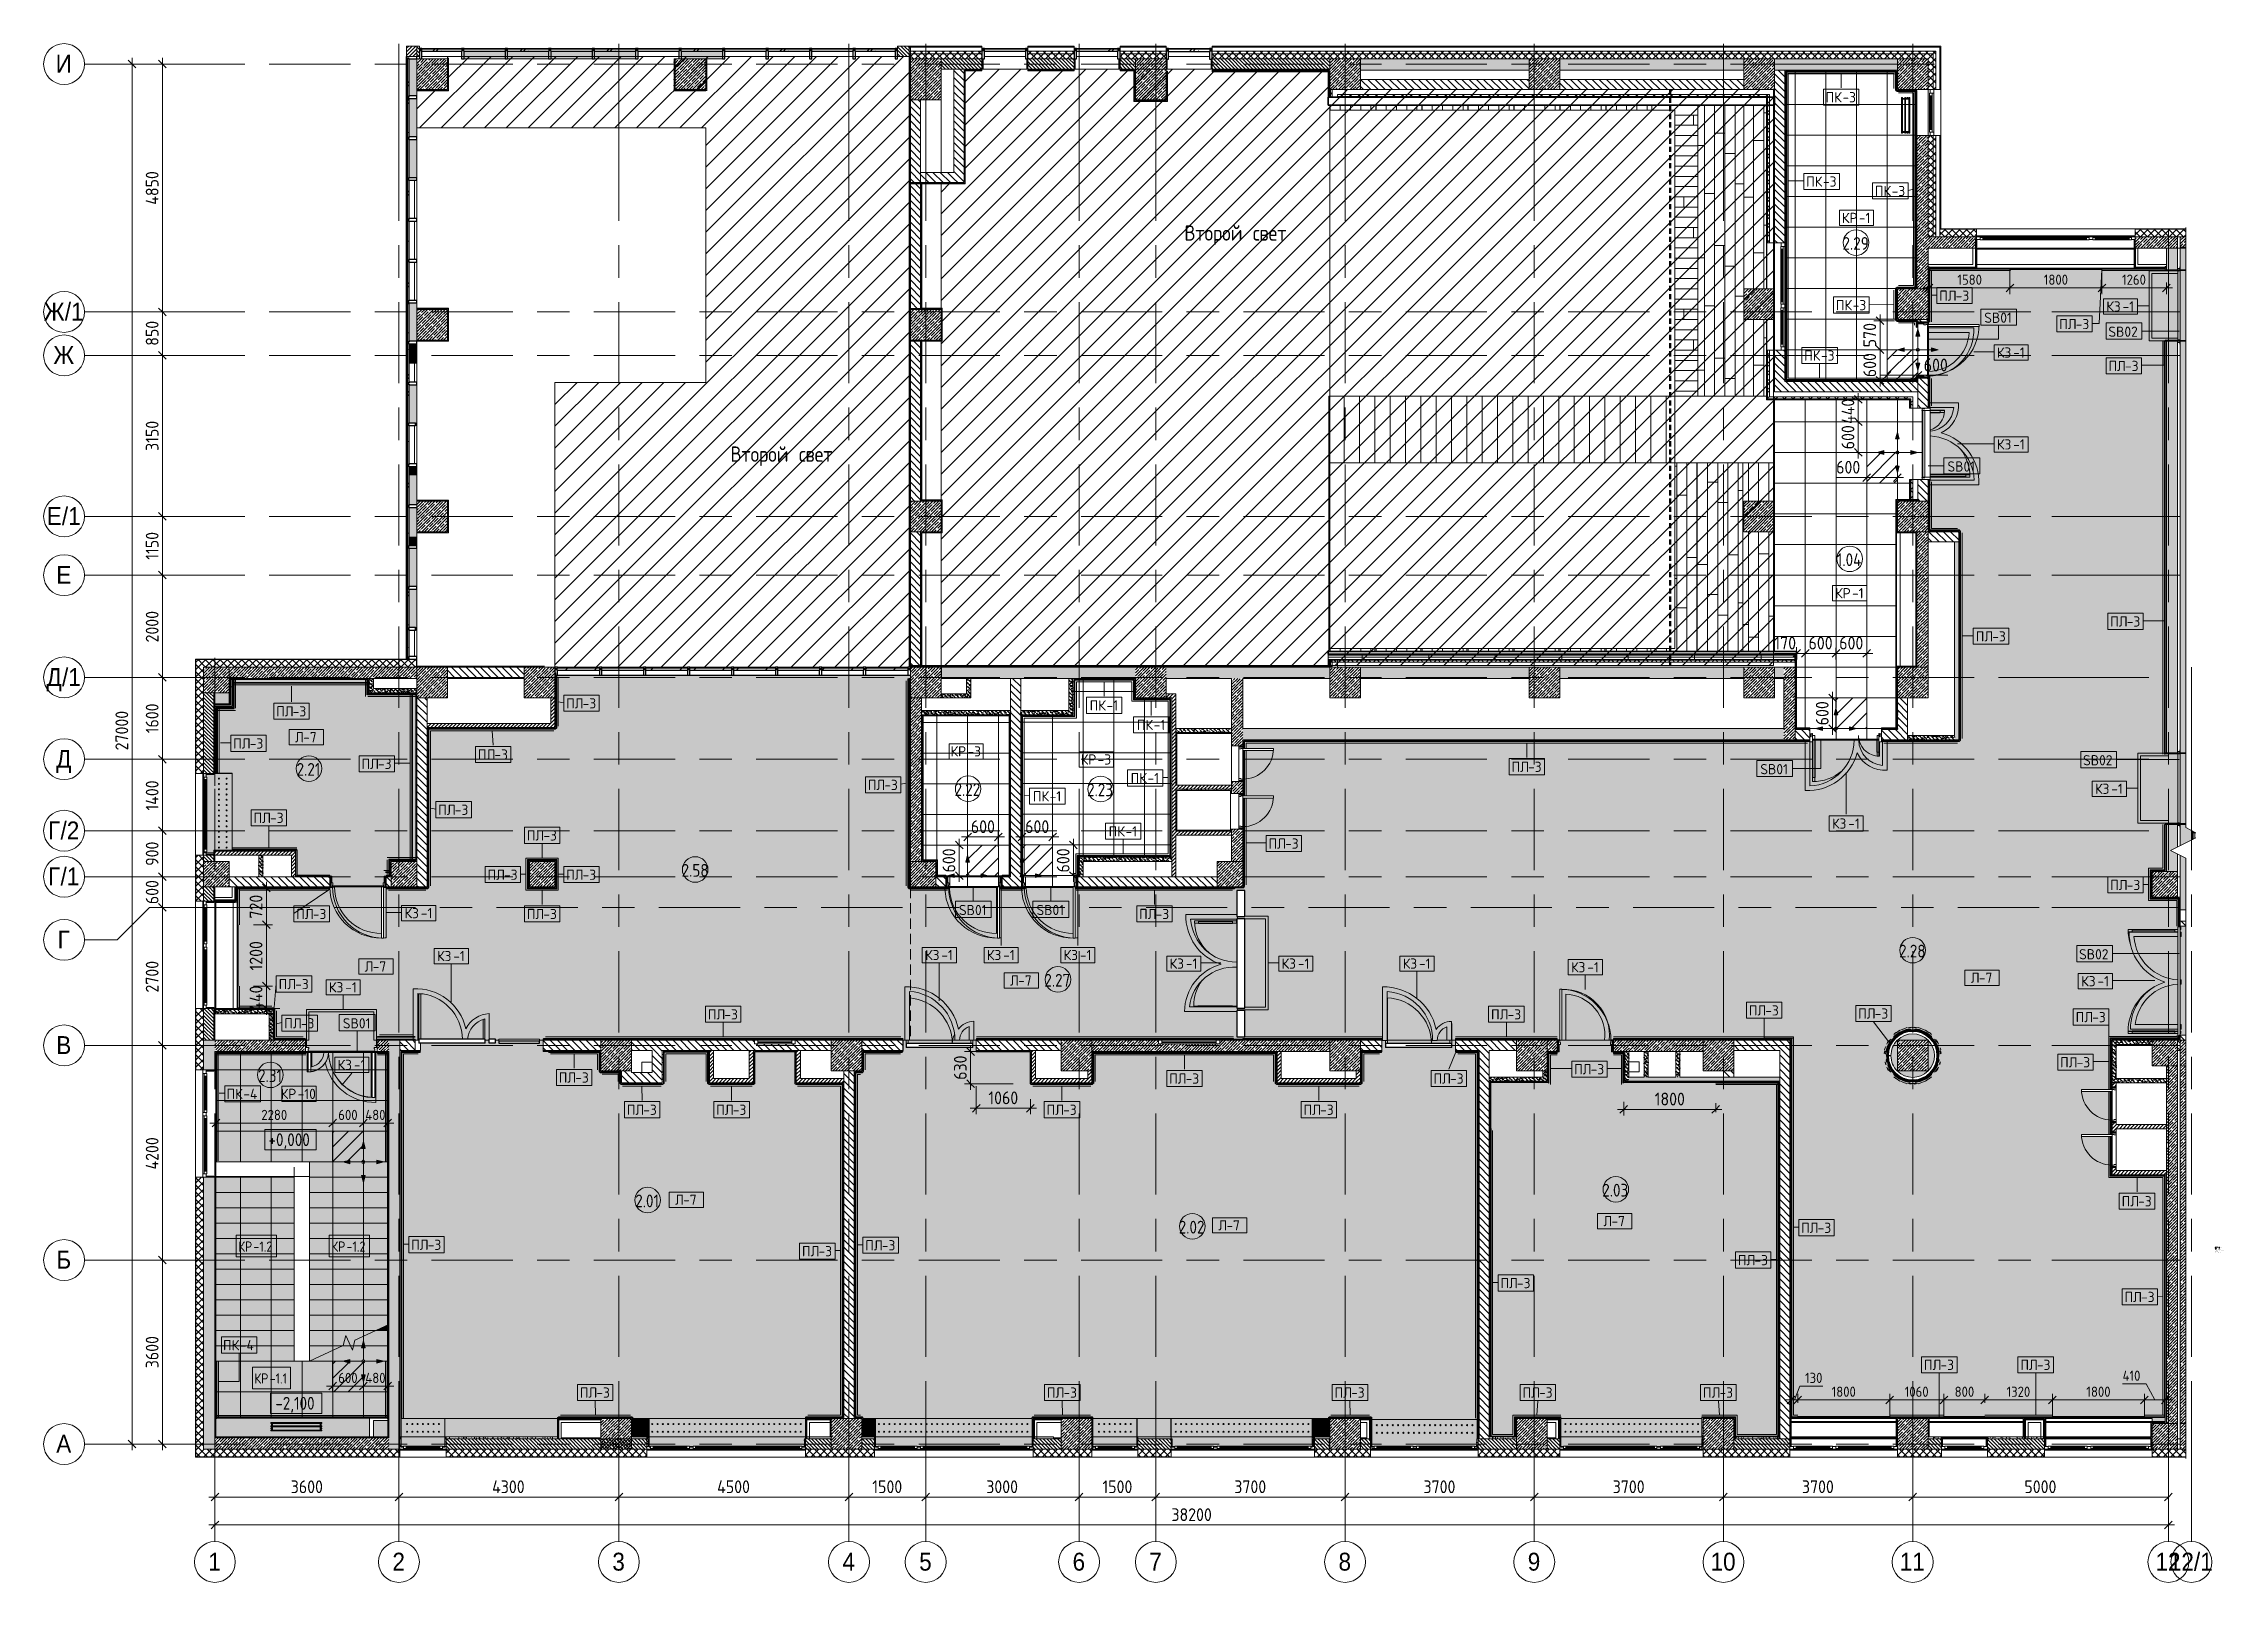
# Model space of a CAD drawing. Header units: millimetres. Extents: x -3238 to 193830, y -8553 to 29000.
# Drawn here: x -3238 to 39405, y -2706 to 27400 of the extents above; entities that cross this region are included whole.
import ezdxf

# ---------------------------------------------------------------- set-up
doc = ezdxf.new("R2010")
doc.units = ezdxf.units.MM
for name, pattern in [('01 Штрих 2_1', [300, 200, -100]), ('200_ШТРИХ__ш1_п0_6_', [160, 100, -60]), ('ADSK_Штрих_ш2 п1', [300, 200, -100]), ('Осевая', [3175, 635, -476.25, 1587.5, -476.25])]:
    doc.linetypes.add(name, pattern=pattern)
for name, color, linetype, lineweight in [('A-ANNO-DIMS', 7, 'Continuous', 9), ('A-ANNO-DIMS-100', 7, 'Continuous', 9), ('A-AREA-IDEN', 7, 'Continuous', 9), ('A-DETL', 7, 'Continuous', 9), ('A-DETL-1', 7, 'ADSK_Штрих_ш2 п1', 9), ('A-DETL-2', 7, '200_ШТРИХ__ш1_п0_6_', 50), ('A-DETL-GENF', 7, 'Continuous', 9), ('A-DOOR', 7, 'Continuous', 9), ('A-DOOR-1', 7, 'Continuous', 13), ('A-DOOR-FRAM', 7, 'Continuous', 13), ('A-DOOR-FRAM-1', 7, 'Continuous', 9), ('A-FLOR-HRAL-IDEN', 7, 'Continuous', 9), ('A-FLOR-IDEN', 7, 'Continuous', 9), ('A-FLOR-PATT', 7, 'Continuous', 9), ('A-GENM', 7, 'Continuous', 9), ('A-GENM-IDEN', 7, 'Continuous', 9), ('A-GLAZ', 7, 'Continuous', 9), ('A-GLAZ-1', 7, 'Continuous', 13), ('A-GLAZ-CURT', 7, 'Continuous', 9), ('A-GLAZ-CURT-1', 7, 'Continuous', 25), ('A-GLAZ-CWMG', 7, 'Continuous', 9), ('A-GLAZ-CWMG-1', 7, 'Continuous', 25), ('A-WALL', 7, 'Continuous', 9), ('A-WALL-PATT', 7, 'Continuous', 9), ('G-ANNO-DIMS', 7, 'Continuous', 9), ('G-ANNO-TEXT', 7, 'Continuous', 9), ('I-WALL', 7, 'Continuous', 9), ('M-EQPM', 7, 'Continuous', 9), ('S-COLS', 7, 'Continuous', 9), ('S-STRS', 7, 'Continuous', 13), ('S-STRS-1', 7, 'Continuous', 9), ('S-STRS-MBND', 7, 'Continuous', 9), ('Знаки', 7, 'Continuous', 9), ('Ограждение', 7, 'Continuous', 9), ('Оси', 7, 'Continuous', 9), ('Оси-1', 7, 'Continuous', 20), ('Оси-2', 7, 'Осевая', 9), ('Поручни', 7, 'Continuous', 9)]:
    doc.layers.add(name, color=color, linetype=linetype, lineweight=lineweight)
for name, color, linetype, lineweight, true_color in [('A-DETL-GENF-1', 7, 'Continuous', 9, 0x004000), ('A-DETL-GENF-2', 7, 'Continuous', 9, 0xc0c0c0), ('A-DETL-GENF-3', 7, 'Continuous', 9, 0x383838), ('A-DETL-GENF-4', 1, 'Continuous', 9, 0xff0000), ('A-FLOR-1', 7, 'Continuous', 9, 0x787878), ('A-GENM-1', 7, 'Continuous', 9, 0x004000), ('A-GENM-2', 7, 'Continuous', 9, 0xff8040), ('A-GENM-3', 7, 'Continuous', 9, 0x8000ff), ('A-GENM-4', 7, 'Continuous', 9, 0xff80c0), ('A-WALL-1', 9, 'Continuous', 9, 0x808080), ('A-WALL-2', 9, 'Continuous', 35, 0x808080), ('A-WALL-FNSH-1', 9, 'Continuous', 9, 0x808080), ('G-ANNO-TEXT-1', 7, 'Continuous', 9, 0x3c3c3c), ('G-ANNO-TEXT-2', 1, 'Continuous', 9, 0xff0000), ('I-WALL-1', 7, 'Continuous', 9, 0x787878), ('I-WALL-2', 9, 'Continuous', 9, 0x808080), ('I-WALL-3', 7, 'Continuous', 9, 0x3c3c3c), ('S-COLS-1', 9, 'Continuous', 9, 0x808080), ('S-STRS-MBND-1', 9, '01 Штрих 2_1', 9, 0x808080)]:
    doc.layers.add(name, color=color, linetype=linetype, lineweight=lineweight, true_color=true_color)
doc.styles.add('Arial', font='arial.ttf', dxfattribs={"width": 0.9, "height": 350})
doc.styles.add('GOST Common', font='GOST_Common.ttf', dxfattribs={"width": 0.9, "height": 250})
doc.styles.add('GOST Common_1', font='GOST_Common.ttf', dxfattribs={"height": 200})
doc.styles.add('GOST Common_2', font='GOST_Common.ttf', dxfattribs={"width": 0.9, "height": 300})
doc.styles.add('GOST Common_3', font='GOST_Common.ttf', dxfattribs={"width": 0.9, "height": 200})
doc.styles.add('GOST Common_4', font='GOST_Common.ttf', dxfattribs={"width": 0.9, "height": 3.5})
doc.styles.add('GOST Common_5', font='GOST_Common.ttf', dxfattribs={"width": 0.9, "height": 2.5})
doc.styles.add('GOST Common_6', font='GOST_Common.ttf', dxfattribs={"width": 0.9, "height": 3})
doc.styles.add('ISOCPEUR', font='isocpeur.ttf', dxfattribs={"width": 0.9, "height": 250})
doc.styles.add('ISOCPEUR_1', font='isocpeur.ttf', dxfattribs={"width": 0.9, "height": 200})
doc.styles.add('ISOCPEUR_2', font='isocpeur.ttf', dxfattribs={"width": 0.9, "height": 2.5})
doc.styles.add('ISOCPEUR_3', font='isocpeur.ttf', dxfattribs={"height": 2.5})
doc.dimstyles.new('ISO-2_0_0_9К_Средний_округл2', dxfattribs={"dimscale": 304.8, "dimtxt": 199.196235, "dimasz": 0.492126, "dimexe": 0.393701, "dimexo": 0, "dimgap": 0, "dimtad": 1, "dimdec": 0, "dimrnd": 10, "dimzin": 0, "dimdsep": 46, "dimtxsty": 'ISOCPEUR_1', "dimblk1": 'OBLIQUE', "dimblk2": 'OBLIQUE', "dimsah": 1, "dimcen": 0.09, "dimdle": 0.393701, "dimazin": 0, "dimtfac": 1, "dimtdec": 4, "dimtix": 1, "dimtmove": 0, "dimatfit": 3, "dimfxl": 1, "dimtvp": 1, "dimtolj": 1, "dimtzin": 0, "dimarcsym": 2})
doc.dimstyles.new('ISO-2_0_0_9К_Средний_округл2_1', dxfattribs={"dimscale": 304.8, "dimtxt": 199.196235, "dimasz": 0.492126, "dimexe": 0.393701, "dimexo": 0, "dimgap": 0, "dimtad": 1, "dimdec": 0, "dimrnd": 10, "dimzin": 0, "dimdsep": 46, "dimtxsty": 'ISOCPEUR_1', "dimblk1": 'OBLIQUE', "dimblk2": 'OBLIQUE', "dimsah": 1, "dimcen": 0.09, "dimdle": 0.393701, "dimazin": 0, "dimtfac": 1, "dimtdec": 4, "dimtix": 1, "dimtmove": 1, "dimatfit": 3, "dimfxl": 1, "dimtvp": 1, "dimtolj": 1, "dimtzin": 0, "dimarcsym": 2})
doc.dimstyles.new('ISO-2_5_0_9К_БОЛЬШОЙ', dxfattribs={"dimscale": 304.8, "dimtxt": 248.995294, "dimasz": 0.492126, "dimexe": 0.393701, "dimexo": 0.984252, "dimgap": 0, "dimtad": 1, "dimdec": 0, "dimrnd": 10, "dimzin": 0, "dimdsep": 46, "dimtxsty": 'ISOCPEUR', "dimblk1": 'OBLIQUE', "dimblk2": 'OBLIQUE', "dimsah": 1, "dimcen": 0.09, "dimdle": 0.393701, "dimazin": 0, "dimtfac": 1, "dimtdec": 4, "dimtix": 1, "dimtmove": 0, "dimatfit": 3, "dimfxl": 1, "dimtvp": 1, "dimtolj": 1, "dimtzin": 0, "dimarcsym": 2})
doc.dimstyles.new('ISO-2_5_0_9К_БОЛЬШОЙ_1', dxfattribs={"dimscale": 304.8, "dimtxt": 248.995294, "dimasz": 0.492126, "dimexe": 0.393701, "dimexo": 0.984252, "dimgap": 0, "dimtad": 1, "dimdec": 0, "dimrnd": 10, "dimzin": 0, "dimdsep": 46, "dimtxsty": 'ISOCPEUR', "dimblk1": 'OBLIQUE', "dimblk2": 'OBLIQUE', "dimsah": 1, "dimcen": 0.09, "dimdle": 0.393701, "dimazin": 0, "dimtfac": 1, "dimtdec": 4, "dimtix": 1, "dimtmove": 2, "dimatfit": 3, "dimfxl": 1, "dimtvp": 1, "dimtolj": 1, "dimtzin": 0, "dimarcsym": 2})
doc.dimstyles.new('ISO-2_5_0_9К_БОЛЬШОЙ_округление', dxfattribs={"dimscale": 304.8, "dimtxt": 248.995294, "dimasz": 0.492126, "dimexe": 0.393701, "dimexo": 0, "dimgap": 0, "dimtad": 1, "dimdec": 0, "dimrnd": 10, "dimzin": 0, "dimdsep": 46, "dimtxsty": 'ISOCPEUR', "dimblk1": 'OBLIQUE', "dimblk2": 'OBLIQUE', "dimsah": 1, "dimcen": 0.09, "dimdle": 0.393701, "dimazin": 0, "dimtfac": 1, "dimtdec": 4, "dimtix": 1, "dimtmove": 1, "dimatfit": 3, "dimfxl": 1, "dimtvp": 1, "dimtolj": 1, "dimtzin": 0, "dimarcsym": 2})
doc.dimstyles.new('ISO-2_5_0_9К_БОЛЬШОЙ_округление_1', dxfattribs={"dimscale": 304.8, "dimtxt": 248.995294, "dimasz": 0.492126, "dimexe": 0.393701, "dimexo": 0, "dimgap": 0, "dimtad": 1, "dimdec": 0, "dimrnd": 10, "dimzin": 0, "dimdsep": 46, "dimtxsty": 'ISOCPEUR', "dimblk1": 'OBLIQUE', "dimblk2": 'OBLIQUE', "dimsah": 1, "dimcen": 0.09, "dimdle": 0.393701, "dimazin": 0, "dimtfac": 1, "dimtdec": 4, "dimtix": 1, "dimtmove": 0, "dimatfit": 3, "dimfxl": 1, "dimtvp": 1, "dimtolj": 1, "dimtzin": 0, "dimarcsym": 2})
pattern_1 = [(135, (0, 0), (-70.71068, -70.71068), [])]
pattern_2 = [(45, (0, 0), (-70.71068, 70.71068), []), (135, (0, 0), (-70.71068, -70.71068), [])]
pattern_3 = [(135, (1751.41, 164.685), (-14.14214, -14.14214), []), (225, (1751.41, 164.685), (14.14214, -14.14214), [])]
pattern_4 = [(45, (-371.384, 164.685), (-14.1421, 14.1421), []), (135, (-371.384, 164.685), (-14.1421, -14.1421), [])]
pattern_5 = [(45, (0, 0), (-57.02463, 57.02463), []), (45, (57.025, 0), (-57.02463, 57.02463), [100.806, -20.161, 3.353, -16.808])]
pattern_6 = [(135, (0, 0), (-35.35534, -35.35534), [])]
pattern_7 = [(45, (0, 0), (-35.35534, 35.35534), [])]
pattern_8 = [(135, (0, 0), (-75.43415, -75.43415), [106.68, -17.78, 3.556, -17.78]), (135, (0, 75.39), (-75.43415, -75.43415), []), (50, (0, 0), (127.52922, -11.15758), [13.335, -146.685]), (355, (0, 0), (-24.66966, 133.74002), [10.668, -117.348]), (100.451, (10.63, -0.93), (102.85973, 122.58178), [11.333, -124.663]), (46.184, (0, 35.56), (189.75516, -29.43036), [20.002, -220.027]), (96.636, (15.81, 33.1), (166.1822, 173.1996), [17, -186.995]), (351.184, (0, 35.56), (166.1839, 173.1976), [16.002, -176.022]), (21, (17.78, 26.67), (106.13027, -71.58603), [13.335, -146.685]), (326, (17.78, 26.67), (43.26188, 128.93175), [10.668, -117.348]), (71.451, (26.62, 20.7), (149.39198, 57.34505), [11.333, -124.663]), (37.5, (0, 0), (2.16223, 59.188357), [3.353, -112.573, 3.353, -115.773, -117.792]), (37.5, (0, 0), (2.16223, 59.188357), [-235.052, 3.353, -114.44]), (7.5, (0, 0), (46.77386, 70.12615), [3.353, -64.567, 3.353, -109.906, -44.894]), (7.5, (0, 0), (46.77386, 70.12615), [-181.178, 3.353, -41.542]), (327.5, (-39.65, 0), (94.91367, -4.010093), [3.353, -41.097, 3.353, -135.331, -184.023]), (327.5, (-39.65, 0), (94.91367, -4.010093), [-183.134, 3.353, -180.67]), (317.5, (-57.43, 0), (103.69057, 17.79882), [3.353, -54.432, 3.353, -88.748, -130.683]), (317.5, (-57.43, 0), (103.69057, 17.79882), [-149.885, 3.353, -127.33])]
pattern_9 = [(0, (0, 0), (121.92, 30.48), [10.058, -81.382, 10.058, -81.382, -487.68]), (0, (0, 0), (121.92, 30.48), [-182.88, 10.058, -172.822, 10.058, -81.382, -213.36]), (0, (0, 0), (121.92, 30.48), [-457.2, 10.058, -50.902, 10.058, -142.342]), (120, (45.72, 15.24), (-87.356454, 90.345817), [10.058, -81.382, 10.058, -81.382, -487.68]), (120, (45.72, 15.24), (-87.356454, 90.345817), [-182.88, 10.058, -172.822, 10.058, -81.382, -213.36]), (120, (45.72, 15.24), (-87.356454, 90.345817), [-457.2, 10.058, -50.902, 10.058, -142.342]), (240, (60.96, 76.2), (-34.563546, -120.825817), [10.058, -81.382, 10.058, -81.382, -487.68]), (240, (60.96, 76.2), (-34.563546, -120.825817), [-182.88, 10.058, -172.822, 10.058, -81.382, -213.36]), (240, (60.96, 76.2), (-34.563546, -120.825817), [-457.2, 10.058, -50.902, 10.058, -142.342])]
pattern_10 = [(45, (0, 0), (-106.066, 106.066), []), (135, (0, 0), (-106.066, -106.066), [])]
pattern_11 = [(0, (0, 0), (406.4, 101.6), [33.528, -271.272, 33.528, -271.272, -1625.6]), (0, (0, 0), (406.4, 101.6), [-609.6, 33.528, -576.072, 33.528, -271.272, -711.2]), (0, (0, 0), (406.4, 101.6), [-1524, 33.528, -169.672, 33.528, -474.472]), (120, (152.4, 50.8), (-291.18818, 301.15272), [33.528, -271.272, 33.528, -271.272, -1625.6]), (120, (152.4, 50.8), (-291.18818, 301.15272), [-609.6, 33.528, -576.072, 33.528, -271.272, -711.2]), (120, (152.4, 50.8), (-291.18818, 301.15272), [-1524, 33.528, -169.672, 33.528, -474.472]), (240, (203.2, 254), (-115.21182, -402.75272), [33.528, -271.272, 33.528, -271.272, -1625.6]), (240, (203.2, 254), (-115.21182, -402.75272), [-609.6, 33.528, -576.072, 33.528, -271.272, -711.2]), (240, (203.2, 254), (-115.21182, -402.75272), [-1524, 33.528, -169.672, 33.528, -474.472])]
pattern_12 = [(135, (0, 0), (-84.8528, -84.8528), []), (225, (0, 0), (84.8528, -84.8528), [])]
pattern_13 = [(45, (0, 0), (-141.4214, 141.4214), [])]
pattern_14 = [(45, (0, 0), (-212.132, 212.132), [])]

msp = doc.modelspace()

# ---------------------------------------------------------------- texts
at = {"layer": 'A-AREA-IDEN', "char_height": 250, "attachment_point": 1, "style": 'GOST Common'}
for s, insert, width in [('2.29', (31937.2, 23615), 663.797), ('1.04', (31827.9, 17427.3), 627.721), ('2.21', (1707.8, 13324.8), 606.076), ('2.22', (14573.8, 12930.3), 663.797), ('2.23', (17165.2, 12924.3), 663.797), ('2.58', (9236.8, 11349.9), 663.797), ('2.28', (33043.8, 9770.8), 663.797), ('2.27', (16329.9, 9199.3), 663.797), ('2.31', (954.8, 7331.8), 606.076), ('2.01', (8330.3, 4882.8), 606.076), ('2.03', (27239.5, 5092.3), 663.797), ('2.02', (18957.6, 4369.6), 663.797)]:
    msp.add_mtext(s, dxfattribs=dict(at, insert=insert, width=width))
at = {"layer": 'A-FLOR-HRAL-IDEN', "char_height": 200, "attachment_point": 1, "style": 'GOST Common_1'}
for s, insert, width in [('SB01', (34709.4, 22136.6), 697.468), ('SB02', (37136.7, 21863.4), 753.586), ('SB01', (33989.7, 19226.1), 697.468), ('SB01', (30330.6, 13304.5), 697.468), ('SB02', (36641.2, 13479.1), 753.586), ('SB01', (14660.2, 10549.1), 697.468), ('SB01', (16176, 10549.1), 697.468), ('SB02', (36563.3, 9683.5), 753.586), ('SB01', (2612.7, 8332.6), 697.468)]:
    msp.add_mtext(s, dxfattribs=dict(at, insert=insert, width=width))
at = {"layer": 'A-FLOR-IDEN', "char_height": 200, "attachment_point": 1, "style": 'GOST Common_1'}
for s, insert, width in [('КР', (31926.4, 24089.7), 400.844), ('-1', (32257.1, 24089.7), 296.624), ('КЗ', (37096.6, 22357), 384.81), ('-1', (37414.1, 22357), 296.624), ('КЗ', (34957.4, 21455.5), 384.81), ('-1', (35274.9, 21455.5), 296.624), ('КЗ', (34957.4, 19658), 384.81), ('-1', (35274.9, 19658), 296.624), ('КР', (31793.4, 16747.3), 400.844), ('-1', (32124.1, 16747.3), 296.624), ('\\fGOST Common|b0|i0|c204|p34|;Л', (1678.4, 13929.8), 192.405), ('-7', (1837.2, 13929.8), 352.742), ('КР', (14496.4, 13653.5), 400.844), ('-3', (14827.1, 13653.5), 344.726), ('КР', (17041.4, 13494.6), 400.844), ('-3', (17372.1, 13494.6), 344.726), ('КЗ', (36876.4, 12920.7), 384.81), ('-1', (37193.9, 12920.7), 296.624), ('КЗ', (31732.4, 12240), 384.81), ('-1', (32049.9, 12240), 296.624), ('КЗ', (3819.1, 10487.6), 384.81), ('-1', (4136.6, 10487.6), 296.624), ('\\fGOST Common|b0|i0|c204|p34|;Л', (3038.6, 9443.6), 192.405), ('-7', (3197.3, 9443.6), 352.742), ('КЗ', (4455.4, 9648), 384.81), ('-1', (4772.9, 9648), 296.624), ('КЗ', (13998.7, 9668), 384.81), ('-1', (14316.2, 9668), 296.624), ('КЗ', (15207.1, 9668), 384.81), ('-1', (15524.6, 9668), 296.624), ('КЗ', (16707.1, 9668), 384.81), ('-1', (17024.6, 9668), 296.624), ('КЗ', (18779.5, 9500.6), 384.81), ('-1', (19097, 9500.6), 296.624), ('КЗ', (20969.1, 9500.7), 384.81), ('-1', (21286.6, 9500.7), 296.624), ('КЗ', (23338.6, 9500.6), 384.81), ('-1', (23656.1, 9500.6), 296.624), ('КЗ', (26629.6, 9429.9), 384.81), ('-1', (26947.1, 9429.9), 296.624), ('КЗ', (2341.4, 9037.3), 384.81), ('-1', (2658.9, 9037.3), 296.624), ('\\fGOST Common|b0|i0|c204|p34|;Л', (15659.6, 9169.3), 192.405), ('-7', (15818.4, 9169.3), 352.742), ('\\fGOST Common|b0|i0|c204|p34|;Л', (34445.4, 9224.2), 192.405), ('-7', (34604.1, 9224.2), 352.742), ('КЗ', (36605.1, 9156), 384.81), ('-1', (36922.6, 9156), 296.624), ('КЗ', (2509.9, 7519.1), 384.81), ('-1', (2827.4, 7519.1), 296.624), ('КР', (1398.3, 6951.6), 400.844), ('-10', (1729.1, 6951.6), 472.996), ('\\fGOST Common|b0|i0|c204|p34|;Л', (9108.6, 4881.5), 192.405), ('-7', (9267.3, 4881.5), 352.742), ('\\fGOST Common|b0|i0|c204|p34|;Л', (19731.5, 4380.5), 192.405), ('-7', (19890.2, 4380.5), 352.742), ('\\fGOST Common|b0|i0|c204|p34|;Л', (27260.9, 4462.9), 192.405), ('-7', (27419.6, 4462.9), 352.742)]:
    msp.add_mtext(s, dxfattribs=dict(at, insert=insert, width=width))
at = {"layer": 'A-GENM-IDEN', "char_height": 200, "attachment_point": 1, "style": 'GOST Common_1'}
for s, insert, width in [('ПК', (31605.9, 26450.8), 400.844), ('-3', (31936.6, 26450.8), 344.726), ('ПК', (31225.3, 24801.1), 400.844), ('-3', (31556.1, 24801.1), 344.726), ('ПК', (32567.6, 24616.1), 400.844), ('-3', (32898.3, 24616.1), 344.726), ('ПК', (31805.9, 22382.6), 400.844), ('-3', (32136.7, 22382.6), 344.726), ('ПЛ', (33826.7, 22568.1), 392.827), ('-3', (34150.8, 22568.1), 344.726), ('ПЛ', (36173.4, 22013), 392.827), ('-3', (36497.5, 22013), 344.726), ('ПК', (31185.9, 21397.4), 400.844), ('-3', (31516.7, 21397.4), 344.726), ('ПЛ', (37137.1, 21193.5), 392.827), ('-3', (37461.2, 21193.5), 344.726), ('ПЛ', (34542, 15902.6), 392.827), ('-3', (34866.2, 15902.6), 344.726), ('ПЛ', (37171.1, 16193.8), 392.827), ('-3', (37495.2, 16193.8), 344.726), ('ПЛ', (6977.7, 14592), 392.827), ('-3', (7301.8, 14592), 344.726), ('ПК', (17215.9, 14550.8), 400.844), ('-1', (17546.6, 14550.8), 296.624), ('ПЛ', (1308.5, 14436), 392.827), ('-3', (1632.6, 14436), 344.726), ('ПК', (18137.4, 14170.8), 400.844), ('-1', (18468.1, 14170.8), 296.624), ('ПЛ', (467.9, 13807.2), 392.827), ('-3', (792, 13807.2), 344.726), ('ПЛ', (2976.5, 13408.4), 392.827), ('-3', (3300.6, 13408.4), 344.726), ('ПЛ', (5252.9, 13590.8), 392.827), ('-3', (5577, 13590.8), 344.726), ('ПЛ', (25464.9, 13350.8), 392.827), ('-3', (25789, 13350.8), 344.726), ('ПЛ', (12876.3, 12996.1), 392.827), ('-3', (13200.5, 12996.1), 344.726), ('ПК', (18017.6, 13129.1), 400.844), ('-1', (18348.3, 13129.1), 296.624), ('ПЛ', (4477.7, 12510), 392.827), ('-3', (4801.8, 12510), 344.726), ('ПК', (16104.2, 12774.1), 400.844), ('-1', (16435, 12774.1), 296.624), ('ПЛ', (865.4, 12351.8), 392.827), ('-3', (1189.5, 12351.8), 344.726), ('ПЛ', (6209.4, 12007.8), 392.827), ('-3', (6533.5, 12007.8), 344.726), ('ПК', (17587.4, 12087.4), 400.844), ('-1', (17918.1, 12087.4), 296.624), ('ПЛ', (20713.6, 11848.4), 392.827), ('-3', (21037.7, 11848.4), 344.726), ('ПЛ', (5441.1, 11239.3), 392.827), ('-3', (5765.2, 11239.3), 344.726), ('ПЛ', (6977.7, 11239.3), 392.827), ('-3', (7301.8, 11239.3), 344.726), ('ПЛ', (37171.1, 11038.6), 392.827), ('-3', (37495.2, 11038.6), 344.726), ('ПЛ', (1701.2, 10470.8), 392.827), ('-3', (2025.4, 10470.8), 344.726), ('ПЛ', (6209.4, 10470.8), 392.827), ('-3', (6533.5, 10470.8), 344.726), ('ПЛ', (18181.9, 10470.8), 392.827), ('-3', (18506, 10470.8), 344.726), ('ПЛ', (1357.4, 9099.6), 392.827), ('-3', (1681.6, 9099.6), 344.726), ('ПЛ', (30103.5, 8584.9), 392.827), ('-3', (30427.6, 8584.9), 344.726), ('ПЛ', (1467.7, 8332.6), 392.827), ('-3', (1791.8, 8332.6), 344.726), ('ПЛ', (9749.1, 8507.4), 392.827), ('-3', (10073.2, 8507.4), 344.726), ('ПЛ', (25064.4, 8507.4), 392.827), ('-3', (25388.5, 8507.4), 344.726), ('ПЛ', (32242.8, 8523.6), 392.827), ('-3', (32566.9, 8523.6), 344.726), ('ПЛ', (36496.4, 8453.9), 392.827), ('-3', (36820.5, 8453.9), 344.726), ('ПЛ', (6833.9, 7270.8), 392.827), ('-3', (7158, 7270.8), 344.726), ('ПЛ', (18769.4, 7250.8), 392.827), ('-3', (19093.5, 7250.8), 344.726), ('ПЛ', (23938.9, 7250.8), 392.827), ('-3', (24263, 7250.8), 344.726), ('ПЛ', (26688.5, 7434.3), 392.827), ('-3', (27012.6, 7434.3), 344.726), ('ПЛ', (36191.3, 7570.1), 392.827), ('-3', (36515.4, 7570.1), 344.726), ('ПК', (336.4, 6951.6), 400.844), ('-4', (667.2, 6951.6), 376.793), ('ПЛ', (8163.9, 6640.8), 392.827), ('-3', (8488, 6640.8), 344.726), ('ПЛ', (9913.9, 6640.8), 392.827), ('-3', (10238, 6640.8), 344.726), ('ПЛ', (16373.9, 6640.8), 392.827), ('-3', (16698, 6640.8), 344.726), ('ПЛ', (21398.4, 6640.8), 392.827), ('-3', (21722.5, 6640.8), 344.726), ('ПЛ', (37395.9, 4850.8), 392.827), ('-3', (37720, 4850.8), 344.726), ('ПЛ', (31127.7, 4331.6), 392.827), ('-3', (31451.8, 4331.6), 344.726), ('ПЛ', (3947.7, 3999.1), 392.827), ('-3', (4271.8, 3999.1), 344.726), ('ПЛ', (11591.1, 3874.1), 392.827), ('-3', (11915.2, 3874.1), 344.726), ('ПЛ', (12827.7, 3989), 392.827), ('-3', (13151.8, 3989), 344.726), ('ПЛ', (29891.1, 3699.1), 392.827), ('-3', (30215.2, 3699.1), 344.726), ('ПЛ', (25247.7, 3249.6), 392.827), ('-3', (25571.8, 3249.6), 344.726), ('ПЛ', (37451.1, 2978.6), 392.827), ('-3', (37775.2, 2978.6), 344.726), ('ПК', (269.3, 2035.7), 400.844), ('-4', (600, 2035.7), 376.793), ('ПЛ', (33529.4, 1650), 392.827), ('-3', (33853.5, 1650), 344.726), ('ПЛ', (35415.3, 1650), 392.827), ('-3', (35739.4, 1650), 344.726), ('ПЛ', (7246, 1107.4), 392.827), ('-3', (7570.1, 1107.4), 344.726), ('ПЛ', (16379.8, 1107.4), 392.827), ('-3', (16703.9, 1107.4), 344.726), ('ПЛ', (22005, 1107.4), 392.827), ('-3', (22329.1, 1107.4), 344.726), ('ПЛ', (25680, 1107.4), 392.827), ('-3', (26004.1, 1107.4), 344.726), ('ПЛ', (29208.9, 1107.4), 392.827), ('-3', (29533, 1107.4), 344.726)]:
    msp.add_mtext(s, dxfattribs=dict(at, insert=insert, width=width))
at = {"layer": 'G-ANNO-DIMS', "char_height": 250, "attachment_point": 1, "line_spacing_factor": 1.022761, "style": 'GOST Common'}
for s, insert, width in [('+0,000', (1159.4, 6080.4), 1028.823), ('-2,100', (1292.9, 923.4), 977.532)]:
    msp.add_mtext(s, dxfattribs=dict(at, insert=insert, width=width))
at = {"layer": 'G-ANNO-TEXT', "attachment_point": 1}
for s, insert, char_height, width, style in [('Второй', (19068.1, 23843.9), 300, 1507.974, 'GOST Common_2'), ('\\fGOST Common|b0|i0|c204|p34|;\\W.9; ', (20312.3, 23843.9), 300, 115.443, 'GOST Common_2'), ('свет', (20407.6, 23843.9), 300, 966.835, 'GOST Common_2'), ('Второй', (10191.5, 19517.9), 300, 1507.974, 'GOST Common_2'), ('\\fGOST Common|b0|i0|c204|p34|;\\W.9; ', (11435.7, 19517.9), 300, 115.443, 'GOST Common_2'), ('свет', (11531, 19517.9), 300, 966.835, 'GOST Common_2'), ('+0.000', (39227.2, 3839.7), 2.5, 10.534, 'GOST Common_5'), ('\\LУсловные', (39227.8, 3859.8), 3.5, 22.151, 'GOST Common_4'), ('\\fGOST Common|b0|i0|c204|p34|;\\W.9;1', (39231.3, 3849.4), 2.5, 1.371, 'GOST Common_5'), ('\\L\\fGOST Common|b0|i0|c204|p34|;\\W.9;\\L ', (39246.1, 3859.8), 3.5, 1.299, 'GOST Common_4'), ('Отметка', (39246.6, 3839.7), 2.5, 15.296, 'GOST Common_5'), ('Номер', (39246.6, 3849.4), 2.5, 10.173, 'GOST Common_5'), ('\\Lобозначения', (39247.1, 3859.8), 3.5, 30.159, 'GOST Common_4'), ('\\fGOST Common|b0|i0|c204|p34|;\\W.9; ', (39255, 3849.4), 2.5, 0.938, 'GOST Common_5'), ('помещения', (39255.8, 3849.4), 2.5, 18.543, 'GOST Common_5'), ('\\fGOST Common|b0|i0|c204|p34|;\\W.9; ', (39259.2, 3839.7), 2.5, 0.938, 'GOST Common_5'), ('чистого', (39260, 3839.7), 2.5, 13.853, 'GOST Common_5'), ('\\fGOST Common|b0|i0|c204|p34|;\\W.9; ', (39271.4, 3839.7), 2.5, 0.938, 'GOST Common_5'), ('пола', (39272.2, 3839.7), 2.5, 8.009, 'GOST Common_5'), ('\\fGOST Common|b0|i0|c204|p34|;\\W.9; ', (39278.8, 3839.7), 2.5, 0.938, 'GOST Common_5'), ('\\fISOCPEUR|b0|i0|c204|p34|;\\W.9;П', (39301.2, 3851.8), 2.5, 2.165, 'ISOCPEUR_2'), ('-1', (39303, 3851.8), 2.5, 3.319, 'ISOCPEUR_2'), ('Марка', (39317.8, 3852.1), 2.5, 10.678, 'GOST Common_5'), ('Марка', (39317.8, 3842), 2.5, 10.678, 'GOST Common_5'), ('\\fGOST Common|b0|i0|c204|p34|;\\W.9; ', (39326.6, 3852.1), 2.5, 0.938, 'GOST Common_5'), ('\\fGOST Common|b0|i0|c204|p34|;\\W.9; ', (39326.6, 3842), 2.5, 0.938, 'GOST Common_5'), ('пола', (39327.4, 3852.1), 2.5, 8.009, 'GOST Common_5'), ('плинтуса', (39327.4, 3842), 2.5, 16.018, 'GOST Common_5'), ('1. ', (39223.1, 3813), 2.5, 4.249, 'ISOCPEUR_3'), ('отвечать', (39223.1, 3793.4), 2.5, 18.679, 'ISOCPEUR_3'), ('10. ', (39223.1, 3754.3), 2.5, 6.413, 'ISOCPEUR_3'), ('11. ', (39223.1, 3749.4), 2.5, 5.772, 'ISOCPEUR_3'), ('2. ', (39223.1, 3808.1), 2.5, 4.89, 'ISOCPEUR_3'), ('3. ', (39223.1, 3803.2), 2.5, 4.89, 'ISOCPEUR_3'), ('момента', (39223.1, 3798.3), 2.5, 16.435, 'ISOCPEUR_3'), ('4. ', (39223.1, 3788.5), 2.5, 5.131, 'ISOCPEUR_3'), ('5. ', (39223.1, 3783.6), 2.5, 4.89, 'ISOCPEUR_3'), ('чистого', (39223.1, 3778.7), 2.5, 15.392, 'ISOCPEUR_3'), ('6. ', (39223.1, 3773.8), 2.5, 4.89, 'ISOCPEUR_3'), ('7. ', (39223.1, 3768.9), 2.5, 4.89, 'ISOCPEUR_3'), ('9. ', (39223.1, 3759.2), 2.5, 4.89, 'ISOCPEUR_3'), ('8. ', (39223.1, 3764), 2.5, 4.89, 'ISOCPEUR_3'), ('За', (39226.6, 3813), 2.5, 4.73, 'ISOCPEUR_3'), ('Объёмы', (39227.1, 3764), 2.5, 14.11, 'ISOCPEUR_3'), ('Стык', (39227.1, 3759.2), 2.5, 9.46, 'ISOCPEUR_3'), ('Все', (39227.1, 3808.1), 2.5, 6.413, 'ISOCPEUR_3'), ('Все', (39227.1, 3803.2), 2.5, 6.413, 'ISOCPEUR_3'), ('\\fISOCPEUR|b0|i0|c204|p34|;В', (39227.1, 3783.6), 2.5, 2.405, 'ISOCPEUR_3'), ('Черновую', (39227.1, 3773.8), 2.5, 17.958, 'ISOCPEUR_3'), ('Все', (39227.1, 3768.9), 2.5, 6.413, 'ISOCPEUR_3'), ('Все', (39227.3, 3788.5), 2.5, 6.413, 'ISOCPEUR_3'), ('\\LПримечание', (39228.1, 3821.8), 3.5, 28.5, 'GOST Common_4'), ('Швы', (39227.9, 3749.4), 2.5, 7.616, 'ISOCPEUR_3'), ('Смотреть', (39228.4, 3754.3), 2.5, 18.679, 'ISOCPEUR_3'), ('\\fISOCPEUR|b0|i0|c204|p34|; ', (39229.1, 3783.6), 2.5, 1.844, 'ISOCPEUR_3'), ('\\fISOCPEUR|b0|i0|c204|p34|; ', (39230.5, 3813), 2.5, 1.844, 'ISOCPEUR_3'), ('зонах', (39230.6, 3783.6), 2.5, 10.903, 'ISOCPEUR_3'), ('отметку', (39232, 3813), 2.5, 16.515, 'ISOCPEUR_3'), ('\\fISOCPEUR|b0|i0|c204|p34|; ', (39232.4, 3808.1), 2.5, 1.844, 'ISOCPEUR_3'), ('\\fISOCPEUR|b0|i0|c204|p34|; ', (39232.4, 3803.2), 2.5, 1.844, 'ISOCPEUR_3'), ('\\fISOCPEUR|b0|i0|c204|p34|; ', (39232.4, 3768.9), 2.5, 1.844, 'ISOCPEUR_3'), ('\\fISOCPEUR|b0|i0|c204|p34|; ', (39232.6, 3788.5), 2.5, 1.844, 'ISOCPEUR_3'), ('отметки', (39234, 3808.1), 2.5, 16.515, 'ISOCPEUR_3'), ('материалы', (39234, 3803.2), 2.5, 21.004, 'ISOCPEUR_3'), ('размеры', (39234, 3768.9), 2.5, 15.713, 'ISOCPEUR_3'), ('\\fISOCPEUR|b0|i0|c204|p34|; ', (39234.2, 3749.4), 2.5, 1.844, 'ISOCPEUR_3'), ('полы', (39234.2, 3788.5), 2.5, 8.899, 'ISOCPEUR_3'), ('\\fISOCPEUR|b0|i0|c204|p34|; ', (39234.9, 3759.2), 2.5, 1.844, 'ISOCPEUR_3'), ('\\fISOCPEUR|b0|i0|c204|p34|; ', (39235.8, 3778.7), 2.5, 1.844, 'ISOCPEUR_3'), ('плинтуса', (39235.7, 3749.4), 2.5, 17.797, 'ISOCPEUR_3'), ('\\fISOCPEUR|b0|i0|c204|p34|; ', (39236.7, 3798.3), 2.5, 1.844, 'ISOCPEUR_3'), ('разных', (39236.5, 3759.2), 2.5, 13.308, 'ISOCPEUR_3'), ('пола', (39237.3, 3778.7), 2.5, 8.899, 'ISOCPEUR_3'), ('их', (39238.2, 3798.3), 2.5, 4.329, 'ISOCPEUR_3'), ('\\fISOCPEUR|b0|i0|c204|p34|; ', (39238.5, 3793.4), 2.5, 1.844, 'ISOCPEUR_3'), ('\\fISOCPEUR|b0|i0|c204|p34|; ', (39238.8, 3764), 2.5, 1.844, 'ISOCPEUR_3'), ('\\fISOCPEUR|b0|i0|c204|p34|; ', (39239.6, 3783.6), 2.5, 1.844, 'ISOCPEUR_3'), ('нормам', (39240, 3793.4), 2.5, 13.709, 'ISOCPEUR_3'), ('даны', (39240.3, 3764), 2.5, 9.139, 'ISOCPEUR_3'), ('\\fISOCPEUR|b0|i0|c204|p34|;с', (39241.2, 3783.6), 2.5, 1.844, 'ISOCPEUR_3'), ('\\fISOCPEUR|b0|i0|c204|p34|; ', (39241.5, 3788.5), 2.5, 1.844, 'ISOCPEUR_3'), ('\\fISOCPEUR|b0|i0|c204|p34|; ', (39241.8, 3798.3), 2.5, 1.844, 'ISOCPEUR_3'), ('\\fISOCPEUR|b0|i0|c204|p34|; ', (39242, 3773.8), 2.5, 1.844, 'ISOCPEUR_3'), ('\\fISOCPEUR|b0|i0|c204|p34|; ', (39242.7, 3783.6), 2.5, 1.844, 'ISOCPEUR_3'), ('во', (39243, 3788.5), 2.5, 4.329, 'ISOCPEUR_3'), ('заказа', (39243.3, 3798.3), 2.5, 13.388, 'ISOCPEUR_3'), ('разбивку', (39243.5, 3773.8), 2.5, 17.397, 'ISOCPEUR_3'), ('\\fISOCPEUR|b0|i0|c204|p34|; ', (39243.8, 3754.3), 2.5, 1.844, 'ISOCPEUR_3'), ('мокрыми', (39244.2, 3783.6), 2.5, 15.873, 'ISOCPEUR_3'), ('\\fISOCPEUR|b0|i0|c204|p34|;.', (39244.7, 3778.7), 2.5, 0.882, 'ISOCPEUR_3'), ('совместно', (39245.3, 3754.3), 2.5, 19.641, 'ISOCPEUR_3'), ('\\fISOCPEUR|b0|i0|c204|p34|; ', (39246.6, 3788.5), 2.5, 1.844, 'ISOCPEUR_3'), ('Разделитель', (39246.6, 3830.8), 2.5, 22.223, 'GOST Common_5'), ('\\fISOCPEUR|b0|i0|c204|p34|; ', (39246.9, 3768.9), 2.5, 1.844, 'ISOCPEUR_3'), (' +0.000 ', (39245.7, 3813), 2.5, 15.392, 'ISOCPEUR_3'), ('\\fISOCPEUR|b0|i0|c204|p34|; ', (39247.4, 3759.2), 2.5, 1.844, 'ISOCPEUR_3'), ('\\fISOCPEUR|b0|i0|c204|p34|; ', (39247.6, 3808.1), 2.5, 1.844, 'ISOCPEUR_3'), ('\\fISOCPEUR|b0|i0|c204|p34|; ', (39247.8, 3764), 2.5, 1.844, 'ISOCPEUR_3'), ('всех', (39248.1, 3788.5), 2.5, 8.338, 'ISOCPEUR_3'), ('даны', (39248.4, 3768.9), 2.5, 9.139, 'ISOCPEUR_3'), ('типов', (39249, 3759.2), 2.5, 11.384, 'ISOCPEUR_3'), ('на', (39249.1, 3808.1), 2.5, 4.57, 'ISOCPEUR_3'), ('без', (39249.4, 3764), 2.5, 6.333, 'ISOCPEUR_3'), ('\\fISOCPEUR|b0|i0|c204|p34|; ', (39250.4, 3749.4), 2.5, 1.844, 'ISOCPEUR_3'), ('\\fISOCPEUR|b0|i0|c204|p34|; ', (39251.3, 3803.2), 2.5, 1.844, 'ISOCPEUR_3'), ('\\fISOCPEUR|b0|i0|c204|p34|; ', (39251.4, 3793.4), 2.5, 1.844, 'ISOCPEUR_3'), ('из', (39251.9, 3749.4), 2.5, 4.169, 'ISOCPEUR_3'), ('должны', (39252.8, 3803.2), 2.5, 13.789, 'ISOCPEUR_3'), ('\\fISOCPEUR|b0|i0|c204|p34|; ', (39252.9, 3808.1), 2.5, 1.844, 'ISOCPEUR_3'), ('пожаробезопасности', (39252.9, 3793.4), 2.5, 39.764, 'ISOCPEUR_3'), ('\\fISOCPEUR|b0|i0|c204|p34|; ', (39254.3, 3798.3), 2.5, 1.844, 'ISOCPEUR_3'), ('плане', (39254.4, 3808.1), 2.5, 11.063, 'ISOCPEUR_3'), ('\\fISOCPEUR|b0|i0|c204|p34|; ', (39254.6, 3764), 2.5, 1.844, 'ISOCPEUR_3'), ('\\fISOCPEUR|b0|i0|c204|p34|; ', (39255, 3788.5), 2.5, 1.844, 'ISOCPEUR_3'), ('\\fISOCPEUR|b0|i0|c204|p34|; ', (39255.3, 3749.4), 2.5, 1.844, 'ISOCPEUR_3'), ('\\fISOCPEUR|b0|i0|c204|p34|; ', (39256, 3768.9), 2.5, 1.844, 'ISOCPEUR_3'), ('\\fISOCPEUR|b0|i0|c204|p34|;и', (39255.8, 3798.3), 2.5, 2.165, 'ISOCPEUR_3'), ('учёта', (39256.1, 3764), 2.5, 11.624, 'ISOCPEUR_3'), ('помещених', (39256.5, 3788.5), 2.5, 20.603, 'ISOCPEUR_3'), ('керамогранита', (39256.8, 3749.4), 2.5, 29.662, 'ISOCPEUR_3'), ('\\fISOCPEUR|b0|i0|c204|p34|; ', (39257.3, 3783.6), 2.5, 1.844, 'ISOCPEUR_3'), ('\\fISOCPEUR|b0|i0|c204|p34|; ', (39257.6, 3798.3), 2.5, 1.844, 'ISOCPEUR_3'), ('\\fISOCPEUR|b0|i0|c204|p34|;с', (39257.5, 3768.9), 2.5, 1.844, 'ISOCPEUR_3'), ('\\fISOCPEUR|b0|i0|c204|p34|; ', (39257.8, 3773.8), 2.5, 1.844, 'ISOCPEUR_3'), ('\\fISOCPEUR|b0|i0|c204|p34|; ', (39258.4, 3759.2), 2.5, 1.844, 'ISOCPEUR_3'), ('принята', (39258.4, 3813), 2.5, 15.954, 'ISOCPEUR_3'), ('\\fISOCPEUR|b0|i0|c204|p34|; ', (39259, 3768.9), 2.5, 1.844, 'ISOCPEUR_3'), ('процессами', (39258.8, 3783.6), 2.5, 21.726, 'ISOCPEUR_3'), ('поставки', (39259.2, 3798.3), 2.5, 17.797, 'ISOCPEUR_3'), ('элементов', (39259.4, 3773.8), 2.5, 20.283, 'ISOCPEUR_3'), ('отделки', (39259.9, 3759.2), 2.5, 15.713, 'ISOCPEUR_3'), ('учетом', (39260.5, 3768.9), 2.5, 13.789, 'ISOCPEUR_3'), ('\\fISOCPEUR|b0|i0|c204|p34|; ', (39261.5, 3754.3), 2.5, 1.844, 'ISOCPEUR_3'), ('\\fISOCPEUR|b0|i0|c204|p34|;с', (39263.1, 3754.3), 2.5, 1.844, 'ISOCPEUR_3'), ('\\fISOCPEUR|b0|i0|c204|p34|; ', (39263.5, 3808.1), 2.5, 1.844, 'ISOCPEUR_3'), ('\\fISOCPEUR|b0|i0|c204|p34|; ', (39264.2, 3803.2), 2.5, 1.844, 'ISOCPEUR_3'), ('\\fISOCPEUR|b0|i0|c204|p34|; ', (39264.6, 3754.3), 2.5, 1.844, 'ISOCPEUR_3'), ('\\fGOST Common|b0|i0|c204|p34|;\\W.9; ', (39265, 3830.8), 2.5, 0.938, 'GOST Common_5'), ('даны', (39265, 3808.1), 2.5, 9.139, 'ISOCPEUR_3'), ('\\fISOCPEUR|b0|i0|c204|p34|; ', (39265.7, 3764), 2.5, 1.844, 'ISOCPEUR_3'), ('зоны', (39265.7, 3830.8), 2.5, 7.865, 'GOST Common_5'), ('быть', (39265.7, 3803.2), 2.5, 9.46, 'ISOCPEUR_3'), ('листом', (39266.1, 3754.3), 2.5, 13.468, 'ISOCPEUR_3'), ('строительных', (39267.2, 3764), 2.5, 27.017, 'ISOCPEUR_3'), ('\\fISOCPEUR|b0|i0|c204|p34|; ', (39271.5, 3813), 2.5, 1.844, 'ISOCPEUR_3'), ('\\fISOCPEUR|b0|i0|c204|p34|; ', (39271.9, 3768.9), 2.5, 1.844, 'ISOCPEUR_3'), ('\\fGOST Common|b0|i0|c204|p34|;\\W.9; ', (39272.2, 3830.8), 2.5, 0.938, 'GOST Common_5'), ('\\fISOCPEUR|b0|i0|c204|p34|; ', (39272.6, 3808.1), 2.5, 1.844, 'ISOCPEUR_3'), ('\\fISOCPEUR|b0|i0|c204|p34|; ', (39272.8, 3759.2), 2.5, 1.844, 'ISOCPEUR_3'), ('\\fGOST Common|b0|i0|c204|p34|;\\W.9;в', (39273, 3830.8), 2.5, 1.948, 'GOST Common_5'), ('отметка', (39273, 3813), 2.5, 16.755, 'ISOCPEUR_3'), ('\\fISOCPEUR|b0|i0|c204|p34|; ', (39273.5, 3803.2), 2.5, 1.844, 'ISOCPEUR_3'), ('\\fISOCPEUR|b0|i0|c204|p34|; ', (39273.5, 3788.5), 2.5, 1.844, 'ISOCPEUR_3'), ('чистовой', (39273.4, 3768.9), 2.5, 17.557, 'ISOCPEUR_3'), ('. ', (39273.8, 3798.3), 2.5, 2.726, 'ISOCPEUR_3'), ('без', (39274.1, 3808.1), 2.5, 6.333, 'ISOCPEUR_3'), ('\\fGOST Common|b0|i0|c204|p34|;\\W.9; ', (39274.6, 3830.8), 2.5, 0.938, 'GOST Common_5'), ('полов', (39274.4, 3759.2), 2.5, 10.823, 'ISOCPEUR_3'), ('должны', (39275, 3788.5), 2.5, 13.789, 'ISOCPEUR_3'), ('согласованы', (39275, 3803.2), 2.5, 23.89, 'ISOCPEUR_3'), ('помещении', (39275.4, 3830.8), 2.5, 18.543, 'GOST Common_5'), ('\\fISOCPEUR|b0|i0|c204|p34|; ', (39276.1, 3773.8), 2.5, 1.844, 'ISOCPEUR_3'), ('Все', (39276.1, 3798.3), 2.5, 6.413, 'ISOCPEUR_3'), ('\\fISOCPEUR|b0|i0|c204|p34|; ', (39276.8, 3783.6), 2.5, 1.844, 'ISOCPEUR_3'), ('пола', (39277.6, 3773.8), 2.5, 8.899, 'ISOCPEUR_3'), ('выполнить', (39278.3, 3783.6), 2.5, 20.283, 'ISOCPEUR_3'), (' "', (39277.2, 3754.3), 2.5, 3.688, 'ISOCPEUR_3'), ('\\fISOCPEUR|b0|i0|c204|p34|; ', (39279.3, 3808.1), 2.5, 1.844, 'ISOCPEUR_3'), ('Узлы', (39280.3, 3754.3), 2.5, 8.979, 'ISOCPEUR_3'), ('учета', (39280.9, 3808.1), 2.5, 11.624, 'ISOCPEUR_3'), ('\\fISOCPEUR|b0|i0|c204|p34|; ', (39281.3, 3749.4), 2.5, 1.844, 'ISOCPEUR_3'), ('\\fISOCPEUR|b0|i0|c204|p34|; ', (39281.4, 3798.3), 2.5, 1.844, 'ISOCPEUR_3'), ('совместить', (39282.8, 3749.4), 2.5, 22.367, 'ISOCPEUR_3'), ('материалы', (39282.9, 3798.3), 2.5, 21.004, 'ISOCPEUR_3'), ('\\fISOCPEUR|b0|i0|c204|p34|; ', (39283.3, 3759.2), 2.5, 1.844, 'ISOCPEUR_3'), ('\\fISOCPEUR|b0|i0|c204|p34|; ', (39285, 3773.8), 2.5, 1.844, 'ISOCPEUR_3'), ('\\fISOCPEUR|b0|i0|c204|p34|;в', (39284.8, 3759.2), 2.5, 2.165, 'ISOCPEUR_3'), ('\\fISOCPEUR|b0|i0|c204|p34|;.', (39285.7, 3793.4), 2.5, 0.882, 'ISOCPEUR_3'), ('\\fISOCPEUR|b0|i0|c204|p34|; ', (39286.4, 3788.5), 2.5, 1.844, 'ISOCPEUR_3'), ('согласовать', (39286.5, 3773.8), 2.5, 24.211, 'ISOCPEUR_3'), ('\\fISOCPEUR|b0|i0|c204|p34|; ', (39286.6, 3759.2), 2.5, 1.844, 'ISOCPEUR_3'), ('\\fISOCPEUR|b0|i0|c204|p34|; ', (39286.9, 3813), 2.5, 1.844, 'ISOCPEUR_3'), ('\\fISOCPEUR|b0|i0|c204|p34|; ', (39287.7, 3754.3), 2.5, 1.844, 'ISOCPEUR_3'), ('\\fISOCPEUR|b0|i0|c204|p34|; ', (39287.9, 3768.9), 2.5, 1.844, 'ISOCPEUR_3'), ('быть', (39287.9, 3788.5), 2.5, 9.46, 'ISOCPEUR_3'), ('проемах', (39288.1, 3759.2), 2.5, 15.633, 'ISOCPEUR_3'), ('уровня', (39288.4, 3813), 2.5, 12.987, 'ISOCPEUR_3'), ('напольных', (39289.2, 3754.3), 2.5, 19.962, 'ISOCPEUR_3'), ('\\fISOCPEUR|b0|i0|c204|p34|; ', (39289.5, 3764), 2.5, 1.844, 'ISOCPEUR_3'), ('отделки', (39289.5, 3768.9), 2.5, 15.713, 'ISOCPEUR_3'), ('\\fISOCPEUR|b0|i0|c204|p34|; ', (39290.4, 3808.1), 2.5, 1.844, 'ISOCPEUR_3'), ('расходов', (39291, 3764), 2.5, 17.236, 'ISOCPEUR_3'), ('конструкции', (39292, 3808.1), 2.5, 24.291, 'ISOCPEUR_3'), ('\\fISOCPEUR|b0|i0|c204|p34|; ', (39294.7, 3803.2), 2.5, 1.844, 'ISOCPEUR_3'), ('\\fISOCPEUR|b0|i0|c204|p34|; ', (39295, 3783.6), 2.5, 1.844, 'ISOCPEUR_3'), ('\\fISOCPEUR|b0|i0|c204|p34|; ', (39295.7, 3788.5), 2.5, 1.844, 'ISOCPEUR_3'), ('Генеральным', (39296.3, 3803.2), 2.5, 24.532, 'ISOCPEUR_3'), ('обмазочную', (39296.5, 3783.6), 2.5, 22.367, 'ISOCPEUR_3'), ('\\fISOCPEUR|b0|i0|c204|p34|;в', (39297.3, 3788.5), 2.5, 2.165, 'ISOCPEUR_3'), ('\\fISOCPEUR|b0|i0|c204|p34|; ', (39299, 3788.5), 2.5, 1.844, 'ISOCPEUR_3'), ('\\fISOCPEUR|b0|i0|c204|p34|; ', (39299.1, 3813), 2.5, 1.844, 'ISOCPEUR_3'), ('\\fISOCPEUR|b0|i0|c204|p34|; ', (39300.2, 3798.3), 2.5, 1.844, 'ISOCPEUR_3'), ('одном', (39300.6, 3788.5), 2.5, 11.063, 'ISOCPEUR_3'), ('чистого', (39300.6, 3813), 2.5, 15.392, 'ISOCPEUR_3'), ('\\fISOCPEUR|b0|i0|c204|p34|; ', (39301, 3759.2), 2.5, 1.844, 'ISOCPEUR_3'), ('\\fISOCPEUR|b0|i0|c204|p34|; ', (39301.3, 3749.4), 2.5, 1.844, 'ISOCPEUR_3'), ('должны', (39301.8, 3798.3), 2.5, 13.789, 'ISOCPEUR_3'), ('делать', (39302.5, 3759.2), 2.5, 13.789, 'ISOCPEUR_3'), ('\\fISOCPEUR|b0|i0|c204|p34|;.', (39302.4, 3768.9), 2.5, 0.882, 'ISOCPEUR_3'), ('\\fISOCPEUR|b0|i0|c204|p34|;с', (39302.8, 3749.4), 2.5, 1.844, 'ISOCPEUR_3'), ('\\fISOCPEUR|b0|i0|c204|p34|; ', (39304.3, 3749.4), 2.5, 1.844, 'ISOCPEUR_3'), ('\\fISOCPEUR|b0|i0|c204|p34|;.', (39305.3, 3764), 2.5, 0.882, 'ISOCPEUR_3'), ('\\fISOCPEUR|b0|i0|c204|p34|; ', (39305.7, 3754.3), 2.5, 1.844, 'ISOCPEUR_3'), ('швами', (39305.9, 3749.4), 2.5, 11.865, 'ISOCPEUR_3'), ('\\fISOCPEUR|b0|i0|c204|p34|; ', (39306.5, 3773.8), 2.5, 1.844, 'ISOCPEUR_3'), ('покрытий', (39307.2, 3754.3), 2.5, 18.118, 'ISOCPEUR_3'), ('\\fISOCPEUR|b0|i0|c204|p34|;с', (39308, 3773.8), 2.5, 1.844, 'ISOCPEUR_3'), ('\\fISOCPEUR|b0|i0|c204|p34|; ', (39309.5, 3773.8), 2.5, 1.844, 'ISOCPEUR_3'), ('\\fISOCPEUR|b0|i0|c204|p34|; ', (39309.7, 3788.5), 2.5, 1.844, 'ISOCPEUR_3'), ('АП', (39311, 3773.8), 2.5, 5.131, 'ISOCPEUR_3'), ('уровне', (39311.2, 3788.5), 2.5, 12.987, 'ISOCPEUR_3'), ('\\fISOCPEUR|b0|i0|c204|p34|; ', (39312, 3808.1), 2.5, 1.844, 'ISOCPEUR_3'), ('\\fISOCPEUR|b0|i0|c204|p34|; ', (39313.1, 3798.3), 2.5, 1.844, 'ISOCPEUR_3'), ('\\fISOCPEUR|b0|i0|c204|p34|; ', (39313.3, 3813), 2.5, 1.844, 'ISOCPEUR_3'), ('чистого', (39313.5, 3808.1), 2.5, 15.392, 'ISOCPEUR_3'), ('\\fISOCPEUR|b0|i0|c204|p34|; ', (39313.9, 3759.2), 2.5, 1.844, 'ISOCPEUR_3'), ('быть', (39314.7, 3798.3), 2.5, 9.46, 'ISOCPEUR_3'), ('\\fISOCPEUR|b0|i0|c204|p34|; ', (39315, 3783.6), 2.5, 1.844, 'ISOCPEUR_3'), ('пола', (39314.9, 3813), 2.5, 8.899, 'ISOCPEUR_3'), ('\\fISOCPEUR|b0|i0|c204|p34|;.', (39315.2, 3773.8), 2.5, 0.882, 'ISOCPEUR_3'), ('\\fISOCPEUR|b0|i0|c204|p34|; ', (39315.6, 3749.4), 2.5, 1.844, 'ISOCPEUR_3'), ('по', (39315.4, 3759.2), 2.5, 4.329, 'ISOCPEUR_3'), ('\\fISOCPEUR|b0|i0|c204|p34|; ', (39316.5, 3803.2), 2.5, 1.844, 'ISOCPEUR_3'), ('гидроизоляцию', (39316.5, 3783.6), 2.5, 28.62, 'ISOCPEUR_3'), ('на', (39317.2, 3749.4), 2.5, 4.57, 'ISOCPEUR_3'), ('Точка', (39317.8, 3830.6), 2.5, 10.173, 'GOST Common_5'), ('подрядчиком', (39318, 3803.2), 2.5, 24.051, 'ISOCPEUR_3'), ('\\fISOCPEUR|b0|i0|c204|p34|; ', (39319, 3759.2), 2.5, 1.844, 'ISOCPEUR_3'), ('центру', (39320.5, 3759.2), 2.5, 13.789, 'ISOCPEUR_3'), ('\\fISOCPEUR|b0|i0|c204|p34|; ', (39320.9, 3749.4), 2.5, 1.844, 'ISOCPEUR_3'), ('\\fISOCPEUR|b0|i0|c204|p34|; ', (39322.2, 3813), 2.5, 1.844, 'ISOCPEUR_3'), (', ', (39321.9, 3788.5), 2.5, 2.886, 'ISOCPEUR_3'), ('".', (39322.1, 3754.3), 2.5, 2.726, 'ISOCPEUR_3'), ('\\fISOCPEUR|b0|i0|c204|p34|; ', (39322.5, 3798.3), 2.5, 1.844, 'ISOCPEUR_3'), ('полу', (39322.5, 3749.4), 2.5, 8.658, 'ISOCPEUR_3'), ('первого', (39323.7, 3813), 2.5, 15.152, 'ISOCPEUR_3'), ('сертифицированы', (39324, 3798.3), 2.5, 33.992, 'ISOCPEUR_3'), ('без', (39324.3, 3788.5), 2.5, 6.333, 'ISOCPEUR_3'), ('\\fGOST Common|b0|i0|c204|p34|;\\W.9; ', (39326.2, 3830.6), 2.5, 0.938, 'GOST Common_5'), ('\\fISOCPEUR|b0|i0|c204|p34|; ', (39326.2, 3808.1), 2.5, 1.844, 'ISOCPEUR_3'), ('начала', (39327, 3830.6), 2.5, 12.338, 'GOST Common_5'), ('пола', (39327.8, 3808.1), 2.5, 8.899, 'ISOCPEUR_3'), ('\\fISOCPEUR|b0|i0|c204|p34|; ', (39329.5, 3788.5), 2.5, 1.844, 'ISOCPEUR_3'), ('перепадов', (39331.1, 3788.5), 2.5, 19.722, 'ISOCPEUR_3'), ('\\fISOCPEUR|b0|i0|c204|p34|; ', (39331.9, 3759.2), 2.5, 1.844, 'ISOCPEUR_3'), ('дверного', (39333.4, 3759.2), 2.5, 17.316, 'ISOCPEUR_3'), ('\\fISOCPEUR|b0|i0|c204|p34|;.', (39335.1, 3808.1), 2.5, 0.882, 'ISOCPEUR_3'), ('\\fISOCPEUR|b0|i0|c204|p34|; ', (39336.2, 3813), 2.5, 1.844, 'ISOCPEUR_3'), ('\\fGOST Common|b0|i0|c204|p34|;\\W.9; ', (39337.2, 3830.6), 2.5, 0.938, 'GOST Common_5'), ('этажа', (39337.7, 3813), 2.5, 12.426, 'ISOCPEUR_3'), ('\\fISOCPEUR|b0|i0|c204|p34|; ', (39337.9, 3803.2), 2.5, 1.844, 'ISOCPEUR_3'), ('раскладки', (39337.9, 3830.6), 2.5, 17.677, 'GOST Common_5'), ('письменно', (39339.4, 3803.2), 2.5, 19.401, 'ISOCPEUR_3'), (', ', (39340.1, 3783.6), 2.5, 2.886, 'ISOCPEUR_3'), ('завести', (39342.5, 3783.6), 2.5, 15.473, 'ISOCPEUR_3'), (', ', (39347.3, 3788.5), 2.5, 2.886, 'ISOCPEUR_3'), ('\\fISOCPEUR|b0|i0|c204|p34|; ', (39347.7, 3759.2), 2.5, 1.844, 'ISOCPEUR_3'), ('\\fISOCPEUR|b0|i0|c204|p34|;.', (39348, 3813), 2.5, 0.882, 'ISOCPEUR_3'), ('полотна', (39349.2, 3759.2), 2.5, 15.954, 'ISOCPEUR_3'), ('кроме', (39349.7, 3788.5), 2.5, 11.063, 'ISOCPEUR_3'), ('\\fISOCPEUR|b0|i0|c204|p34|; ', (39352, 3798.3), 2.5, 1.844, 'ISOCPEUR_3'), ('на', (39353.5, 3798.3), 2.5, 4.57, 'ISOCPEUR_3'), ('\\fISOCPEUR|b0|i0|c204|p34|; ', (39355.3, 3783.6), 2.5, 1.844, 'ISOCPEUR_3'), ('\\fISOCPEUR|b0|i0|c204|p34|; ', (39355.4, 3803.2), 2.5, 1.844, 'ISOCPEUR_3'), ('на', (39356.8, 3783.6), 2.5, 4.57, 'ISOCPEUR_3'), ('\\fISOCPEUR|b0|i0|c204|p34|;с', (39356.9, 3803.2), 2.5, 1.844, 'ISOCPEUR_3'), ('\\fISOCPEUR|b0|i0|c204|p34|; ', (39357.3, 3798.3), 2.5, 1.844, 'ISOCPEUR_3'), ('\\fISOCPEUR|b0|i0|c204|p34|; ', (39358.4, 3803.2), 2.5, 1.844, 'ISOCPEUR_3'), ('\\fISOCPEUR|b0|i0|c204|p34|; ', (39358.8, 3788.5), 2.5, 1.844, 'ISOCPEUR_3'), ('территории', (39358.8, 3798.3), 2.5, 22.768, 'ISOCPEUR_3'), ('Заказчиком', (39360, 3803.2), 2.5, 22.367, 'ISOCPEUR_3'), ('мест', (39360.4, 3788.5), 2.5, 9.139, 'ISOCPEUR_3'), ('\\fISOCPEUR|b0|i0|c204|p34|; ', (39360.6, 3783.6), 2.5, 1.844, 'ISOCPEUR_3'), ('стены', (39362.1, 3783.6), 2.5, 11.304, 'ISOCPEUR_3'), ('\\fISOCPEUR|b0|i0|c204|p34|;.', (39362.4, 3759.2), 2.5, 0.882, 'ISOCPEUR_3'), ('\\fISOCPEUR|b0|i0|c204|p34|; ', (39367.9, 3788.5), 2.5, 1.844, 'ISOCPEUR_3'), ('указанных', (39369.4, 3788.5), 2.5, 20.042, 'ISOCPEUR_3'), ('\\fISOCPEUR|b0|i0|c204|p34|; ', (39371.4, 3783.6), 2.5, 1.844, 'ISOCPEUR_3'), ('на', (39372.9, 3783.6), 2.5, 4.57, 'ISOCPEUR_3'), ('\\fISOCPEUR|b0|i0|c204|p34|; ', (39377.6, 3798.3), 2.5, 1.844, 'ISOCPEUR_3'), ('\\fISOCPEUR|b0|i0|c204|p34|; ', (39378.4, 3803.2), 2.5, 1.844, 'ISOCPEUR_3'), (' 200', (39376.7, 3783.6), 2.5, 8.338, 'ISOCPEUR_3'), ('России', (39379.1, 3798.3), 2.5, 12.586, 'ISOCPEUR_3'), ('\\fISOCPEUR|b0|i0|c204|p34|;и', (39379.9, 3803.2), 2.5, 2.165, 'ISOCPEUR_3'), ('\\fISOCPEUR|b0|i0|c204|p34|; ', (39381.7, 3803.2), 2.5, 1.844, 'ISOCPEUR_3'), ('АП', (39383.2, 3803.2), 2.5, 5.131, 'ISOCPEUR_3'), ('мм', (39383.6, 3783.6), 2.5, 4.81, 'ISOCPEUR_3'), ('\\fISOCPEUR|b0|i0|c204|p34|; ', (39386, 3788.5), 2.5, 1.844, 'ISOCPEUR_3'), ('\\fISOCPEUR|b0|i0|c204|p34|; ', (39387.5, 3803.2), 2.5, 1.844, 'ISOCPEUR_3'), ('\\fISOCPEUR|b0|i0|c204|p34|; ', (39387.5, 3783.6), 2.5, 1.844, 'ISOCPEUR_3'), ('\\fISOCPEUR|b0|i0|c204|p34|;в', (39387.5, 3788.5), 2.5, 2.165, 'ISOCPEUR_3'), ('до', (39389, 3803.2), 2.5, 4.329, 'ISOCPEUR_3'), ('от', (39389.1, 3783.6), 2.5, 4.89, 'ISOCPEUR_3'), ('\\fISOCPEUR|b0|i0|c204|p34|; ', (39389.3, 3788.5), 2.5, 1.844, 'ISOCPEUR_3'), ('\\fISOCPEUR|b0|i0|c204|p34|; ', (39389.5, 3798.3), 2.5, 1.844, 'ISOCPEUR_3'), ('чертеже', (39390.8, 3788.5), 2.5, 16.274, 'ISOCPEUR_3'), ('\\fISOCPEUR|b0|i0|c204|p34|;и', (39391.1, 3798.3), 2.5, 2.165, 'ISOCPEUR_3'), ('\\fISOCPEUR|b0|i0|c204|p34|; ', (39392.6, 3803.2), 2.5, 1.844, 'ISOCPEUR_3'), ('\\fISOCPEUR|b0|i0|c204|p34|; ', (39392.8, 3798.3), 2.5, 1.844, 'ISOCPEUR_3'), ('\\fISOCPEUR|b0|i0|c204|p34|; ', (39393.1, 3783.6), 2.5, 1.844, 'ISOCPEUR_3'), ('верха', (39394.6, 3783.6), 2.5, 11.063, 'ISOCPEUR_3'), ('\\fISOCPEUR|b0|i0|c204|p34|; ', (39403.8, 3783.6), 2.5, 1.844, 'ISOCPEUR_3'), ('\\fISOCPEUR|b0|i0|c204|p34|;.', (39404.2, 3788.5), 2.5, 0.882, 'ISOCPEUR_3')]:
    msp.add_mtext(s, dxfattribs=dict(at, insert=insert, char_height=char_height, width=width, style=style))
at = {"layer": 'G-ANNO-TEXT-1', "char_height": 200, "attachment_point": 1, "style": 'GOST Common_3'}
for s, insert, width in [('КР', (566.6, 3964.1), 360.759), ('-1.2', (864.2, 3964.1), 490.633), ('КР', (2386.6, 3964.1), 360.759), ('-1.2', (2684.2, 3964.1), 490.633), ('КР', (883.5, 1383.5), 360.759), ('-1.1', (1181.1, 1383.5), 440.126)]:
    msp.add_mtext(s, dxfattribs=dict(at, insert=insert, width=width))
at = {"layer": 'G-ANNO-TEXT-2', "char_height": 3, "attachment_point": 1, "style": 'GOST Common_6'}
for s, insert, width in [('ПК', (39299.8, 3842.4), 5.339), ('-1', (39304.2, 3842.4), 4.041)]:
    msp.add_mtext(s, dxfattribs=dict(at, insert=insert, width=width))
at = {"layer": 'Оси', "char_height": 350, "attachment_point": 1, "style": 'Arial'}
for s, insert, width in [('\\fArial|b0|i0|c204|p34|;\\W.9;И', (-3002.9, 27181), 389.62), ('\\fArial|b0|i0|c204|p34|;\\W.9;Ж', (-3235.1, 22331), 497.848), ('/1', (-2824.4, 22331), 454.557), ('\\fArial|b0|i0|c204|p34|;\\W.9;Ж', (-3047.5, 21481), 497.848), ('/1', (-2880.8, 18331), 454.557), ('\\fArial|b0|i0|c204|p34|;\\W.9;Е', (-3178.4, 18331), 360.759), ('\\fArial|b0|i0|c204|p34|;\\W.9;Е', (-2991.2, 17181), 360.759), ('\\fArial|b0|i0|c204|p34|;\\W.9;Д', (-3181.6, 15181), 367.975), ('/1', (-2878, 15181), 454.557), ('\\fArial|b0|i0|c204|p34|;\\W.9;Д', (-2993.9, 13581), 367.975), ('\\fArial|b0|i0|c204|p34|;\\W.9;Г', (-3151.9, 12181), 295.823), ('/2', (-2907.8, 12181), 454.557), ('\\fArial|b0|i0|c204|p34|;\\W.9;Г', (-3151.9, 11281), 295.823), ('/1', (-2907.8, 11281), 454.557), ('\\fArial|b0|i0|c204|p34|;\\W.9;Г', (-2964.2, 10046), 295.823), ('\\fArial|b0|i0|c204|p34|;\\W.9;В', (-2991.2, 7981), 360.759), ('\\fArial|b0|i0|c204|p34|;\\W.9;Б', (-2988.1, 3781), 353.544), ('\\fArial|b0|i0|c204|p34|;\\W.9;А', (-2991.2, 181), 360.759), ('\\fArial|b0|i0|c204|p34|;\\W.9;1', (-17.5, -2125.6), 303.038), ('\\fArial|b0|i0|c204|p34|;\\W.9;2', (3582.5, -2125.6), 303.038), ('\\fArial|b0|i0|c204|p34|;\\W.9;3', (7882.5, -2125.6), 303.038), ('\\fArial|b0|i0|c204|p34|;\\W.9;4', (12382.5, -2125.6), 303.038), ('\\fArial|b0|i0|c204|p34|;\\W.9;5', (13882.5, -2125.6), 303.038), ('\\fArial|b0|i0|c204|p34|;\\W.9;6', (16882.5, -2125.6), 303.038), ('\\fArial|b0|i0|c204|p34|;\\W.9;7', (18382.5, -2125.6), 303.038), ('\\fArial|b0|i0|c204|p34|;\\W.9;8', (22082.5, -2125.6), 303.038), ('\\fArial|b0|i0|c204|p34|;\\W.9;9', (25782.5, -2125.6), 303.038), ('10', (29357.4, -2125.6), 606.076), ('11', (33057.4, -2125.6), 606.076), ('12', (38057.4, -2125.6), 606.076), ('12/1', (38319.7, -2125.6), 1060.633)]:
    msp.add_mtext(s, dxfattribs=dict(at, insert=insert, width=width))

# ---------------------------------------------------------------- blocks, each defined once
blk = doc.blocks.new('BSC_Колонна _Прямоугольная - 600х600-23286269-План устройства полов 2 этажа в осях 1-12')
at = {"layer": 'S-COLS'}
h = blk.add_hatch(dxfattribs=at)
h.set_pattern_fill('FP_1', color=256, style=0, pattern_type=2)
h.set_pattern_definition([(45, (-29509.74, -7600), (-57.02463, 57.02463), []), (45, (-29452.72, -7600), (-57.02463, 57.02463), [100.806, -20.161, 3.353, -16.808])])
h.paths.add_polyline_path([(-300, -300), (300, -300), (300, 300), (-300, 300)])
at = {"layer": 'S-COLS-1'}
for p, q in [((300, 300), (-300, 300)), ((-300, 300), (-300, -300)), ((300, -300), (300, 300)), ((-300, -300), (300, -300))]:
    blk.add_line(p, q, dxfattribs=at)
blk = doc.blocks.new('BSC_Колонна _Прямоугольная - 500х500-23286270-План устройства полов 2 этажа в осях 1-12')
at = {"layer": 'S-COLS'}
h = blk.add_hatch(dxfattribs=at)
h.set_pattern_fill('FP_2', color=256, style=0, pattern_type=2)
h.set_pattern_definition([(45, (-38790, -7650), (-57.02463, 57.02463), []), (45, (-38732.975, -7650), (-57.02463, 57.02463), [100.806, -20.161, 3.353, -16.808])])
h.paths.add_polyline_path([(-140, -250), (-140, 250), (-250, 250), (-250, -250)])
at = {"layer": 'S-COLS-1'}
for p, q in [((-140, 250), (-250, 250)), ((-250, 250), (-250, -250)), ((-250, -250), (-140, -250))]:
    blk.add_line(p, q, dxfattribs=at)
blk = doc.blocks.new('BSC_Колонна _Прямоугольная - 600х600-V1-План устройства полов 2 этажа в осях 1-12')
at = {"layer": 'S-COLS'}
h = blk.add_hatch(dxfattribs=at)
h.set_pattern_fill('FP_3', color=256, style=0, pattern_type=2)
h.set_pattern_definition([(45, (-25860, -200), (-57.02463, 57.02463), []), (45, (-25802.975, -200), (-57.02463, 57.02463), [100.806, -20.161, 3.353, -16.808])])
h.paths.add_polyline_path([(-300, -300), (300, -300), (300, 300), (-300, 300), (-300, -13)])
at = {"layer": 'S-COLS-1'}
for p, q in [((300, 300), (-300, 300)), ((-300, 300), (-300, -300)), ((300, -300), (300, 300)), ((-300, -300), (300, -300))]:
    blk.add_line(p, q, dxfattribs=at)
blk = doc.blocks.new('BSC_Колонна _Прямоугольная - 600х600-V2-План устройства полов 2 этажа в осях 1-12')
at = {"layer": 'S-COLS'}
h = blk.add_hatch(dxfattribs=at)
h.set_pattern_fill('FP_4', color=256, style=0, pattern_type=2)
h.set_pattern_definition([(45, (-29509.74, -200), (-57.02463, 57.02463), []), (45, (-29452.72, -200), (-57.02463, 57.02463), [100.806, -20.161, 3.353, -16.808])])
h.paths.add_polyline_path([(0, -300), (300, -300), (300, 300), (-300, 300), (-300, -300)])
at = {"layer": 'S-COLS-1'}
for p, q in [((300, 300), (-300, 300)), ((-300, 300), (-300, -300)), ((300, -300), (300, 300)), ((-300, -300), (300, -300))]:
    blk.add_line(p, q, dxfattribs=at)
blk = doc.blocks.new('BSC_Колонна _Прямоугольная - 500х500-V3-План устройства полов 2 этажа в осях 1-12')
at = {"layer": 'S-COLS'}
h = blk.add_hatch(dxfattribs=at)
h.set_pattern_fill('FP_5', color=256, style=0, pattern_type=2)
h.set_pattern_definition([(45, (-38790, -150), (-57.02463, 57.02463), []), (45, (-38732.975, -150), (-57.02463, 57.02463), [100.806, -20.161, 3.353, -16.808])])
h.paths.add_polyline_path([(-140, -250), (-140, 250), (-250, 250), (-250, -250)])
at = {"layer": 'S-COLS-1'}
for p, q in [((-140, 250), (-250, 250)), ((-250, 250), (-250, -250)), ((-250, -250), (-140, -250))]:
    blk.add_line(p, q, dxfattribs=at)
blk = doc.blocks.new('BSC_Колонна _Прямоугольная - 600х800-24078684-План устройства полов 2 этажа в осях 1-12')
at = {"layer": 'S-COLS'}
h = blk.add_hatch(dxfattribs=at)
h.set_pattern_fill('FP_6', color=256, style=0, pattern_type=2)
h.set_pattern_definition([(45, (-14010, -26700), (-57.02463, 57.02463), []), (45, (-13952.975, -26700), (-57.02463, 57.02463), [100.806, -20.161, 3.353, -16.808])])
h.paths.add_polyline_path([(-300, -400), (300, -400), (300, 400), (-300, 400), (-300, -400)])
at = {"layer": 'S-COLS-1'}
for p, q in [((300, 400), (-300, 400)), ((-300, 400), (-300, -400)), ((300, -400), (300, 400)), ((-300, -400), (300, -400))]:
    blk.add_line(p, q, dxfattribs=at)
blk = doc.blocks.new('BSC_Колонна _Прямоугольная - 600х600-V4-План устройства полов 2 этажа в осях 1-12')
at = {"layer": 'S-COLS'}
h = blk.add_hatch(dxfattribs=at)
h.set_pattern_fill('FP_7', color=256, style=0, pattern_type=2)
h.set_pattern_definition([(45, (-14010, -14900), (-57.02463, 57.02463), []), (45, (-13952.975, -14900), (-57.02463, 57.02463), [100.806, -20.161, 3.353, -16.808])])
h.paths.add_polyline_path([(-300, -300), (300, -300), (300, 300), (-300, 300), (-300, -63)])
at = {"layer": 'S-COLS-1'}
for p, q in [((300, 300), (-300, 300)), ((-300, 300), (-300, -300)), ((300, -300), (300, 300)), ((-300, -300), (300, -300))]:
    blk.add_line(p, q, dxfattribs=at)
blk = doc.blocks.new('BSC_Колонна _Прямоугольная - 600х600-23295697-План устройства полов 2 этажа в осях 1-12')
at = {"layer": 'S-COLS'}
h = blk.add_hatch(dxfattribs=at)
h.set_pattern_fill('FP_8', color=256, style=0, pattern_type=2)
h.set_pattern_definition([(45, (-14010, -18150), (-57.02463, 57.02463), []), (45, (-13952.975, -18150), (-57.02463, 57.02463), [100.806, -20.161, 3.353, -16.808])])
h.paths.add_polyline_path([(-300, -300), (300, -300), (300, 300), (-300, 300), (-300, -300)])
at = {"layer": 'S-COLS-1'}
for p, q in [((300, 300), (-300, 300)), ((-300, 300), (-300, -300)), ((300, -300), (300, 300)), ((-300, -300), (300, -300))]:
    blk.add_line(p, q, dxfattribs=at)
blk = doc.blocks.new('BSC_Колонна _Прямоугольная - 600х600-V5-План устройства полов 2 этажа в осях 1-12')
at = {"layer": 'S-COLS'}
h = blk.add_hatch(dxfattribs=at)
h.set_pattern_fill('FP_9', color=256, style=0, pattern_type=2)
h.set_pattern_definition([(45, (-14010, -21900), (-57.02463, 57.02463), []), (45, (-13952.975, -21900), (-57.02463, 57.02463), [100.806, -20.161, 3.353, -16.808])])
h.paths.add_polyline_path([(-300, -300), (300, -300), (300, 300), (-300, 300), (-300, -300)])
at = {"layer": 'S-COLS-1'}
for p, q in [((300, 300), (-300, 300)), ((-300, 300), (-300, -300)), ((300, -300), (300, 300)), ((-300, -300), (300, -300))]:
    blk.add_line(p, q, dxfattribs=at)
blk = doc.blocks.new('BSC_Колонна _Прямоугольная - 600х600-V6-План устройства полов 2 этажа в осях 1-12')
at = {"layer": 'S-COLS'}
h = blk.add_hatch(dxfattribs=at)
h.set_pattern_fill('FP_10', color=256, style=0, pattern_type=2)
h.set_pattern_definition([(45, (-25860, -7600), (-57.02463, 57.02463), []), (45, (-25802.975, -7600), (-57.02463, 57.02463), [100.806, -20.161, 3.353, -16.808])])
h.paths.add_polyline_path([(-300, -300), (300, -300), (300, 300), (-300, 300), (-300, -88)])
at = {"layer": 'S-COLS-1'}
for p, q in [((300, 300), (-300, 300)), ((-300, 300), (-300, -300)), ((300, -300), (300, 300)), ((-300, -300), (300, -300))]:
    blk.add_line(p, q, dxfattribs=at)
blk = doc.blocks.new('BSC_Колонна _Прямоугольная - 600х600-V7-План устройства полов 2 этажа в осях 1-12')
at = {"layer": 'S-COLS'}
h = blk.add_hatch(dxfattribs=at)
h.set_pattern_fill('FP_11', color=256, style=0, pattern_type=2)
h.set_pattern_definition([(45, (-26110, -26800), (-57.02463, 57.02463), []), (45, (-26052.975, -26800), (-57.02463, 57.02463), [100.806, -20.161, 3.353, -16.808])])
h.paths.add_polyline_path([(-300, -300), (300, -300), (300, 300), (-300, 300)])
at = {"layer": 'S-COLS-1'}
for p, q in [((300, 300), (-300, 300)), ((-300, 300), (-300, -300)), ((300, -300), (300, 300)), ((-300, -300), (300, -300))]:
    blk.add_line(p, q, dxfattribs=at)
blk = doc.blocks.new('BSC_Колонна _Прямоугольная - 600х600-V8-План устройства полов 2 этажа в осях 1-12')
at = {"layer": 'S-COLS'}
h = blk.add_hatch(dxfattribs=at)
h.set_pattern_fill('FP_12', color=256, style=0, pattern_type=2)
h.set_pattern_definition([(45, (-26110, -14900), (-57.02463, 57.02463), []), (45, (-26052.975, -14900), (-57.02463, 57.02463), [100.806, -20.161, 3.353, -16.808])])
h.paths.add_polyline_path([(-300, -300), (300, -300), (300, 300), (-300, 300)])
at = {"layer": 'S-COLS-1'}
for p, q in [((300, 300), (-300, 300)), ((-300, 300), (-300, -300)), ((300, -300), (300, 300)), ((-300, -300), (300, -300))]:
    blk.add_line(p, q, dxfattribs=at)
blk = doc.blocks.new('110_Дверь_СКБ_1Ст_Внутренняя1 - Д-4 1100x2100h_су мгн-32375332-План устройства полов 2 этажа в осях 1-12')
at = {"layer": 'A-DOOR'}
h = blk.add_hatch(dxfattribs=at)
h.set_pattern_fill('FP_15', color=256, style=0, pattern_type=2)
h.set_pattern_definition(pattern_3)
h.paths.add_polyline_path([(562.5, 100), (537.5, 100), (537.5, -100), (562.5, -100)])
at = {"layer": 'A-DOOR-FRAM-1'}
h = blk.add_hatch(dxfattribs=at)
h.set_pattern_fill('FP_16', color=256, style=0, pattern_type=2)
h.set_pattern_definition(pattern_4)
h.paths.add_polyline_path([(-512.5, 100), (-537.5, 100), (-537.5, -100), (-512.5, -100)])
at = {"layer": 'A-DOOR'}
blk.add_arc((-487.5, 100), 1000, 360, 90, dxfattribs=at)
at = {"layer": 'A-DOOR-1'}
for p, q in [((-487.5, 1100), (-487.5, 100)), ((-447.5, 1100), (-487.5, 1100)), ((-447.5, 100), (-447.5, 1100)), ((-487.5, 100), (-447.5, 100))]:
    blk.add_line(p, q, dxfattribs=at)
at = {"layer": 'A-DOOR-FRAM'}
for p, q in [((-497.5, 108), (-567.5, 108)), ((-567.5, 108), (-567.5, 100)), ((-567.5, 100), (-497.5, 100)), ((-512.5, 100), (-537.5, 100)), ((-537.5, 100), (-537.5, -100)), ((-487.5, 100), (-512.5, 100)), ((-512.5, 100), (-512.5, 20)), ((-512.5, -100), (-512.5, 100)), ((-497.5, 100), (-512.5, 100)), ((-512.5, 100), (-512.5, 99)), ((-512.5, 99), (-497.5, 99)), ((-512.5, 20), (-477.5, 20)), ((-497.5, 20), (-512.5, 20)), ((-512.5, 20), (-512.5, -100)), ((-497.5, 100), (-497.5, 108)), ((-497.5, 99), (-497.5, 100)), ((-497.5, -100), (-497.5, 20)), ((-487.5, 60), (-487.5, 100)), ((-477.5, 60), (-487.5, 60)), ((-477.5, 20), (-477.5, 60)), ((512.5, 60), (502.5, 60)), ((502.5, 60), (502.5, 20)), ((502.5, 20), (537.5, 20)), ((512.5, 100), (512.5, 60)), ((537.5, 100), (512.5, 100)), ((592.5, 108), (522.5, 108)), ((522.5, 108), (522.5, 100)), ((537.5, 100), (522.5, 100)), ((522.5, 100), (522.5, 99)), ((522.5, 100), (592.5, 100)), ((522.5, 99), (537.5, 99)), ((537.5, 20), (522.5, 20)), ((522.5, 20), (522.5, -100)), ((537.5, 20), (537.5, 100)), ((562.5, 100), (537.5, 100)), ((537.5, 100), (537.5, -100)), ((537.5, 99), (537.5, 100)), ((537.5, -100), (537.5, 20)), ((562.5, -100), (562.5, 100)), ((592.5, 100), (592.5, 108)), ((-497.5, -100), (-567.5, -100)), ((-567.5, -100), (-567.5, -108)), ((-567.5, -108), (-497.5, -108)), ((-537.5, -100), (-512.5, -100)), ((-512.5, -100), (-497.5, -100)), ((-497.5, -108), (-497.5, -100)), ((522.5, -100), (537.5, -100)), ((592.5, -100), (522.5, -100)), ((522.5, -100), (522.5, -108)), ((522.5, -108), (592.5, -108)), ((537.5, -100), (562.5, -100)), ((592.5, -108), (592.5, -100))]:
    blk.add_line(p, q, dxfattribs=at)
blk = doc.blocks.new('Прямоугольный импост - Импост структурный с накладкой - 190мм-22856075-План устройства полов 2 этажа в осях 1-12')
at = {"layer": 'A-GLAZ-CWMG-1'}
for p, q in [((0, 190), (-50, 190)), ((-50, 190), (-50, 40)), ((-50, 40), (-40, 40)), ((-40, 0), (-50, 0)), ((-50, 0), (-50, -17)), ((-40, 40), (-40, 0)), ((-10, 0), (-10, 40)), ((-10, 40), (0, 40)), ((0, 0), (-10, 0)), ((0, 40), (0, 190)), ((0, -17), (0, 0)), ((-50, -17), (0, -17))]:
    blk.add_line(p, q, dxfattribs=at)
blk = doc.blocks.new('Прямоугольный импост - Импост структурный с накладкой - 190мм-V9-План устройства полов 2 этажа в осях 1-12')
at = {"layer": 'A-GLAZ-CWMG-1'}
for p, q in [((0, 190), (-50, 190)), ((-50, 190), (-50, 40)), ((-50, 40), (-40, 40)), ((-40, 0), (-50, 0)), ((-50, 0), (-50, -17)), ((-40, 40), (-40, 0)), ((-10, 0), (-10, 40)), ((-10, 40), (0, 40)), ((0, 0), (-10, 0)), ((0, 40), (0, 188)), ((0, -17), (0, 0)), ((-50, -17), (0, -17))]:
    blk.add_line(p, q, dxfattribs=at)
blk = doc.blocks.new('Прямоугольный импост - Импост структурный с накладкой - 190мм-22856805-План устройства полов 2 этажа в осях 1-12')
at = {"layer": 'A-GLAZ-CWMG-1'}
for p, q in [((0, 17), (-50, 17)), ((-50, 17), (-50, 0)), ((-50, 0), (-40, 0)), ((-40, 0), (-40, -40)), ((-10, -40), (-10, 0)), ((-10, 0), (0, 0)), ((0, 11), (0, 17)), ((-40, -40), (-50, -40)), ((-50, -40), (-50, -190)), ((-50, -190), (0, -190)), ((0, -40), (-10, -40))]:
    blk.add_line(p, q, dxfattribs=at)
blk = doc.blocks.new('Системная панель - Стекло - 40мм-22858580-План устройства полов 2 этажа в осях 1-12')
at = {"layer": 'A-GLAZ-CURT'}
h = blk.add_hatch(dxfattribs=at)
h.set_pattern_fill('FP_19', color=256, style=0, pattern_type=2)
h.set_pattern_definition([(135, (26637.62, -3971.1), (-282.843, -282.843), [200, -600]), (135, (26737.62, -4171.1), (-282.843, -282.843), [600, -200]), (135, (26837.62, -3771.1), (-282.843, -282.843), [200, -600])])
h.paths.add_polyline_path([(372.5, 40), (-372.5, 40), (-372.5, 0), (372.5, 0)])
at = {"layer": 'A-GLAZ-CURT-1'}
for p, q in [((372.5, 40), (-372.5, 40)), ((-372.5, 40), (-372.5, 0)), ((-372.5, 0), (372.5, 0)), ((372.5, 0), (372.5, 40))]:
    blk.add_line(p, q, dxfattribs=at)
blk = doc.blocks.new('Системная панель - Стекло - 40мм-22858442-План устройства полов 2 этажа в осях 1-12')
at = {"layer": 'A-GLAZ-CURT'}
h = blk.add_hatch(dxfattribs=at)
h.set_pattern_fill('FP_20', color=256, style=0, pattern_type=2)
h.set_pattern_definition([(135, (19450.12, -3971.1), (-282.843, -282.843), [200, -600]), (135, (19550.12, -4171.1), (-282.843, -282.843), [600, -200]), (135, (19650.12, -3771.1), (-282.843, -282.843), [200, -600])])
h.paths.add_polyline_path([(385, 40), (-385, 40), (-385, 0), (385, 0)])
at = {"layer": 'A-GLAZ-CURT-1'}
for p, q in [((385, 40), (-385, 40)), ((-385, 40), (-385, 0)), ((-385, 0), (385, 0)), ((385, 0), (385, 40))]:
    blk.add_line(p, q, dxfattribs=at)
blk = doc.blocks.new('Системная панель - Стекло - 40мм-V10-План устройства полов 2 этажа в осях 1-12')
at = {"layer": 'A-GLAZ-CURT'}
h = blk.add_hatch(dxfattribs=at)
h.set_pattern_fill('FP_21', color=256, style=0, pattern_type=2)
h.set_pattern_definition([(135, (23450.12, -3971.1), (-282.843, -282.843), [200, -600]), (135, (23550.12, -4171.1), (-282.843, -282.843), [600, -200]), (135, (23650.12, -3771.1), (-282.843, -282.843), [200, -600])])
h.paths.add_polyline_path([(385, 40), (-385, 40), (-385, 0), (385, 0)])
at = {"layer": 'A-GLAZ-CURT-1'}
for p, q in [((385, 40), (-385, 40)), ((-385, 40), (-385, 0)), ((-385, 0), (385, 0)), ((385, 0), (385, 40))]:
    blk.add_line(p, q, dxfattribs=at)
blk = doc.blocks.new('Системная панель - Стекло - 40мм-23190197-План устройства полов 2 этажа в осях 1-12')
at = {"layer": 'A-GLAZ-CURT'}
h = blk.add_hatch(dxfattribs=at)
h.set_pattern_fill('FP_22', color=256, style=0, pattern_type=2)
h.set_pattern_definition([(135, (15566.62, -3971.1), (-282.843, -282.843), [200, -600]), (135, (15666.62, -4171.1), (-282.843, -282.843), [600, -200]), (135, (15766.62, -3771.1), (-282.843, -282.843), [200, -600])])
h.paths.add_polyline_path([(269, 40), (-269, 40), (-269, 0), (269, 0)])
at = {"layer": 'A-GLAZ-CURT-1'}
for p, q in [((269, 40), (-269, 40)), ((-269, 40), (-269, 0)), ((-269, 0), (269, 0)), ((269, 0), (269, 40))]:
    blk.add_line(p, q, dxfattribs=at)
blk = doc.blocks.new('Прямоугольный импост - Импост структурный с накладкой - 190мм-22858300-План устройства полов 2 этажа в осях 1-12')
at = {"layer": 'A-GLAZ-CWMG-1'}
for p, q in [((-50, 0), (-50, 17)), ((-50, 17), (0, 17)), ((-40, 0), (-50, 0)), ((-40, -40), (-40, 0)), ((0, 0), (-10, 0)), ((-10, 0), (-10, -40)), ((0, 17), (0, 0)), ((-50, -190), (-50, -40)), ((-50, -40), (-40, -40)), ((0, -190), (-50, -190)), ((-10, -40), (0, -40)), ((0, -40), (0, -190))]:
    blk.add_line(p, q, dxfattribs=at)
blk = doc.blocks.new('Прямоугольный импост - Импост структурный с накладкой - 190мм-22856798-План устройства полов 2 этажа в осях 1-12')
at = {"layer": 'A-GLAZ-CWMG-1'}
for p, q in [((-25, 0), (-25, 17)), ((-25, 17), (25, 17)), ((-15, 0), (-25, 0)), ((-15, -40), (-15, 0)), ((25, 0), (15, 0)), ((15, 0), (15, -40)), ((25, 17), (25, 0)), ((-25, -190), (-25, -40)), ((-25, -40), (-15, -40)), ((25, -190), (-25, -190)), ((15, -40), (25, -40)), ((25, -40), (25, -190))]:
    blk.add_line(p, q, dxfattribs=at)
blk = doc.blocks.new('Прямоугольный импост - Импост структурный с накладкой - 190мм-23186008-План устройства полов 2 этажа в осях 1-12')
at = {"layer": 'A-GLAZ-CWMG'}
for points in [[(3854, 19975), (3871, 19975), (3871, 20725), (3854, 20725), (3854, 19982)], [(4061, 19975), (4061, 20725), (3911, 20725), (3911, 19975), (4031, 19975)]]:
    blk.add_hatch(color=256, dxfattribs=at).paths.add_polyline_path(points)
for p, q in [((3854, 20725), (3854, 19975)), ((4061, 20725), (4061, 19975)), ((3861, 19975), (3854, 19975)), ((4061, 19975), (4031, 19975))]:
    blk.add_line(p, q, dxfattribs=at)
blk = doc.blocks.new('Прямоугольный импост - Импост структурный с накладкой - 160мм-22858437-План устройства полов 2 этажа в осях 1-12')
at = {"layer": 'A-GLAZ-CWMG'}
for p, q in [((3854, 23925), (3854, 23175)), ((4011, 23925), (4011, 23175))]:
    blk.add_line(p, q, dxfattribs=at)
blk = doc.blocks.new('Системная панель - Стекло - 40мм-V11-План устройства полов 2 этажа в осях 1-12')
at = {"layer": 'A-GLAZ-CURT'}
h = blk.add_hatch(dxfattribs=at)
h.set_pattern_fill('FP_23', color=256, style=0, pattern_type=2)
h.set_pattern_definition([(135, (22650.12, -3971.1), (-282.843, -282.843), [200, -600]), (135, (22750.12, -4171.1), (-282.843, -282.843), [600, -200]), (135, (22850.12, -3771.1), (-282.843, -282.843), [200, -600])])
h.paths.add_polyline_path([(385, 40), (-385, 40), (-385, 0), (385, 0)])
at = {"layer": 'A-GLAZ-CURT-1'}
for p, q in [((385, 40), (-385, 40)), ((-385, 40), (-385, 0)), ((-385, 0), (385, 0)), ((385, 0), (385, 40))]:
    blk.add_line(p, q, dxfattribs=at)
blk = doc.blocks.new('Системная панель - Стекло - 40мм-V12-План устройства полов 2 этажа в осях 1-12')
at = {"layer": 'A-GLAZ-CURT'}
h = blk.add_hatch(dxfattribs=at)
h.set_pattern_fill('FP_24', color=256, style=0, pattern_type=2)
h.set_pattern_definition([(135, (24250.12, -3971.1), (-282.843, -282.843), [200, -600]), (135, (24350.12, -4171.1), (-282.843, -282.843), [600, -200]), (135, (24450.12, -3771.1), (-282.843, -282.843), [200, -600])])
h.paths.add_polyline_path([(385, 40), (-385, 40), (-385, 0), (385, 0)])
at = {"layer": 'A-GLAZ-CURT-1'}
for p, q in [((385, 40), (-385, 40)), ((-385, 40), (-385, 0)), ((-385, 0), (385, 0)), ((385, 0), (385, 40))]:
    blk.add_line(p, q, dxfattribs=at)
blk = doc.blocks.new('Прямоугольный импост - Импост структурный с накладкой - 160мм-23190189-План устройства полов 2 этажа в осях 1-12')
at = {"layer": 'A-GLAZ-CWMG'}
for p, q in [((3854, 15925), (3854, 15408)), ((3854, 15925), (3861, 15925)), ((4011, 15925), (4011, 15408))]:
    blk.add_line(p, q, dxfattribs=at)
blk = doc.blocks.new('Системная панель - Стекло - 40мм-22856069-План устройства полов 2 этажа в осях 1-12')
at = {"layer": 'A-GLAZ-CURT'}
h = blk.add_hatch(dxfattribs=at)
h.set_pattern_fill('FP_25', color=256, style=0, pattern_type=2)
h.set_pattern_definition([(45, (-4647.5, -27190), (-282.843, 282.843), [200, -600]), (45, (-4847.5, -27290), (-282.843, 282.843), [600, -200]), (45, (-4447.5, -27390), (-282.843, 282.843), [200, -600])])
h.paths.add_polyline_path([(398, -40), (398, 0), (-397, 0), (-397, -40), (-385, -40)])
at = {"layer": 'A-GLAZ-CURT-1'}
for p, q in [((398, 0), (-397, 0)), ((-397, 0), (-397, -40)), ((398, -40), (398, 0)), ((-397, -40), (398, -40))]:
    blk.add_line(p, q, dxfattribs=at)
blk = doc.blocks.new('Системная панель - Стекло - 40мм-22856070-План устройства полов 2 этажа в осях 1-12')
at = {"layer": 'A-GLAZ-CURT'}
h = blk.add_hatch(dxfattribs=at)
h.set_pattern_fill('FP_26', color=256, style=0, pattern_type=2)
h.set_pattern_definition([(45, (-8885, -27190), (-282.8427, 282.8427), [200, -600]), (45, (-9085, -27290), (-282.8427, 282.8427), [600, -200]), (45, (-8685, -27390), (-282.8427, 282.8427), [200, -600])])
h.paths.add_polyline_path([(410, -40), (410, 0), (-410, 0), (-410, -40)])
at = {"layer": 'A-GLAZ-CURT-1'}
for p, q in [((410, 0), (-410, 0)), ((-410, 0), (-410, -40)), ((-410, -40), (410, -40)), ((410, -40), (410, 0))]:
    blk.add_line(p, q, dxfattribs=at)
blk = doc.blocks.new('Системная панель - Стекло - 40мм-V13-План устройства полов 2 этажа в осях 1-12')
at = {"layer": 'A-GLAZ-CURT'}
h = blk.add_hatch(dxfattribs=at)
h.set_pattern_fill('FP_27', color=256, style=0, pattern_type=2)
h.set_pattern_definition([(45, (-10585, -27190), (-282.8427, 282.8427), [200, -600]), (45, (-10785, -27290), (-282.8427, 282.8427), [600, -200]), (45, (-10385, -27390), (-282.8427, 282.8427), [200, -600])])
h.paths.add_polyline_path([(410, -40), (410, 0), (-410, 0), (-410, -40), (348, -40)])
at = {"layer": 'A-GLAZ-CURT-1'}
for p, q in [((410, 0), (-410, 0)), ((-410, 0), (-410, -40)), ((-410, -40), (410, -40)), ((410, -40), (410, 0))]:
    blk.add_line(p, q, dxfattribs=at)
blk = doc.blocks.new('Системная панель - Стекло - 40мм-22856305-План устройства полов 2 этажа в осях 1-12')
at = {"layer": 'A-GLAZ-CURT'}
h = blk.add_hatch(dxfattribs=at)
h.set_pattern_fill('FP_28', color=256, style=0, pattern_type=2)
h.set_pattern_definition([(45, (-11435.13, -27190), (-282.8427, 282.8427), [200, -600]), (45, (-11635.13, -27290), (-282.8427, 282.8427), [600, -200]), (45, (-11235.13, -27390), (-282.8427, 282.8427), [200, -600])])
h.paths.add_polyline_path([(410, -40), (410, 0), (-410, 0), (-410, -40)])
at = {"layer": 'A-GLAZ-CURT-1'}
for p, q in [((410, 0), (-410, 0)), ((-410, 0), (-410, -40)), ((-410, -40), (410, -40)), ((410, -40), (410, 0))]:
    blk.add_line(p, q, dxfattribs=at)
blk = doc.blocks.new('Системная панель - Стекло - 40мм-V14-План устройства полов 2 этажа в осях 1-12')
at = {"layer": 'A-GLAZ-CURT'}
h = blk.add_hatch(dxfattribs=at)
h.set_pattern_fill('FP_29', color=256, style=0, pattern_type=2)
h.set_pattern_definition([(45, (-12285.26, -27190), (-282.8427, 282.8427), [200, -600]), (45, (-12485.26, -27290), (-282.8427, 282.8427), [600, -200]), (45, (-12085.26, -27390), (-282.8427, 282.8427), [200, -600])])
h.paths.add_polyline_path([(410, -40), (410, 0), (-410, 0), (-410, -40), (-18, -40)])
at = {"layer": 'A-GLAZ-CURT-1'}
for p, q in [((410, 0), (-410, 0)), ((-410, 0), (-410, -40)), ((-410, -40), (410, -40)), ((410, -40), (410, 0))]:
    blk.add_line(p, q, dxfattribs=at)
blk = doc.blocks.new('Системная панель - Стекло - 40мм-V15-План устройства полов 2 этажа в осях 1-12')
at = {"layer": 'A-GLAZ-CURT'}
h = blk.add_hatch(dxfattribs=at)
h.set_pattern_fill('FP_30', color=256, style=0, pattern_type=2)
h.set_pattern_definition([(45, (-13122.76, -27190), (-282.8427, 282.8427), [200, -600]), (45, (-13322.76, -27290), (-282.8427, 282.8427), [600, -200]), (45, (-12922.76, -27390), (-282.8427, 282.8427), [200, -600])])
h.paths.add_polyline_path([(397.5, -40), (397.5, 0), (-397.5, 0), (-397.5, -40)])
at = {"layer": 'A-GLAZ-CURT-1'}
for p, q in [((397.5, 0), (-397.5, 0)), ((-397.5, 0), (-397.5, -40)), ((397.5, -40), (397.5, 0)), ((-397.5, -40), (397.5, -40))]:
    blk.add_line(p, q, dxfattribs=at)
blk = doc.blocks.new('Прямоугольный импост - Импост структурный с накладкой - 190мм-22856073-План устройства полов 2 этажа в осях 1-12')
at = {"layer": 'A-GLAZ-CWMG-1'}
for p, q in [((-50, 140), (-50, 190)), ((-50, 190), (0, 190)), ((-50, 40), (-50, 140)), ((-40, 40), (-50, 40)), ((-50, -17), (-50, 0)), ((-50, 0), (-40, 0)), ((-40, 0), (-40, 40)), ((-10, 40), (-10, 0)), ((0, 40), (-10, 40)), ((-10, 0), (0, 0)), ((0, 190), (0, 140)), ((0, 140), (0, 40)), ((0, 0), (0, -17)), ((0, -17), (-50, -17))]:
    blk.add_line(p, q, dxfattribs=at)
blk = doc.blocks.new('Прямоугольный импост - Импост структурный с накладкой - 160мм-22794259-План устройства полов 2 этажа в осях 1-12')
at = {"layer": 'A-GLAZ-CWMG'}
for p, q in [((4160, 27307), (4935, 27307)), ((4160, 27150), (4660, 27150)), ((4660, 27150), (4935, 27150))]:
    blk.add_line(p, q, dxfattribs=at)
blk = doc.blocks.new('Прямоугольный импост - Импост структурный с накладкой - 160мм-20149070-План устройства полов 2 этажа в осях 1-12')
at = {"layer": 'A-GLAZ-CWMG'}
for p, q in [((8385, 27307), (9185, 27307)), ((8385, 27150), (9185, 27150))]:
    blk.add_line(p, q, dxfattribs=at)
blk = doc.blocks.new('Прямоугольный импост - Импост структурный с накладкой - 160мм-22794460-План устройства полов 2 этажа в осях 1-12')
at = {"layer": 'A-GLAZ-CWMG'}
for p, q in [((10935, 27307), (11285, 27307)), ((10935, 27150), (11285, 27150))]:
    blk.add_line(p, q, dxfattribs=at)
blk = doc.blocks.new('Прямоугольный импост - Импост структурный с накладкой - 160мм-22794342-План устройства полов 2 этажа в осях 1-12')
at = {"layer": 'A-GLAZ-CWMG'}
for p, q in [((11285, 27307), (11735, 27307)), ((11285, 27150), (11735, 27150))]:
    blk.add_line(p, q, dxfattribs=at)
blk = doc.blocks.new('Прямоугольный импост - Импост структурный с накладкой - 160мм-V16-План устройства полов 2 этажа в осях 1-12')
at = {"layer": 'A-GLAZ-CWMG'}
for p, q in [((12635, 27307), (13410, 27307)), ((12635, 27150), (13410, 27150))]:
    blk.add_line(p, q, dxfattribs=at)
blk = doc.blocks.new('Прямоугольный импост - Импост структурный с накладкой - 190мм-22856065-План устройства полов 2 этажа в осях 1-12')
at = {"layer": 'A-GLAZ-CWMG-1'}
for p, q in [((-25, 140), (-25, 190)), ((-25, 190), (25, 190)), ((-25, 40), (-25, 140)), ((-15, 40), (-25, 40)), ((-25, -17), (-25, 0)), ((-25, 0), (-15, 0)), ((-15, 0), (-15, 40)), ((15, 40), (15, 0)), ((25, 40), (15, 40)), ((15, 0), (25, 0)), ((25, 190), (25, 140)), ((25, 140), (25, 40)), ((25, 0), (25, -17)), ((25, -17), (-25, -17))]:
    blk.add_line(p, q, dxfattribs=at)
blk = doc.blocks.new('Прямоугольный импост - Импост структурный с накладкой - 190мм-V17-План устройства полов 2 этажа в осях 1-12')
at = {"layer": 'A-GLAZ-CWMG-1'}
for p, q in [((-50, 190), (-50, 40)), ((-50, 40), (-40, 40)), ((-40, 0), (-50, 0)), ((-50, 0), (-50, -17)), ((-40, 40), (-40, 0)), ((-10, 0), (-10, 40)), ((-10, 40), (0, 40)), ((0, 0), (-10, 0)), ((0, 40), (0, 190)), ((0, -17), (0, 0)), ((-50, -17), (0, -17))]:
    blk.add_line(p, q, dxfattribs=at)
blk = doc.blocks.new('BSC_Колонна _Прямоугольная - 600х600-V18-План устройства полов 2 этажа в осях 1-12')
at = {"layer": 'S-COLS'}
h = blk.add_hatch(dxfattribs=at)
h.set_pattern_fill('FP_31', color=256, style=0, pattern_type=2)
h.set_pattern_definition([(45, (-33310, -7600), (-57.02463, 57.02463), []), (45, (-33252.975, -7600), (-57.02463, 57.02463), [100.806, -20.161, 3.353, -16.808])])
h.paths.add_polyline_path([(-300, -300), (300, -300), (300, 300), (-300, 300), (-300, -88)])
at = {"layer": 'S-COLS-1'}
for p, q in [((300, 300), (-300, 300)), ((-300, 300), (-300, -300)), ((300, -300), (300, 300)), ((-300, -300), (300, -300))]:
    blk.add_line(p, q, dxfattribs=at)
blk = doc.blocks.new('BSC_Колонна _Прямоугольная - 600х600-V19-План устройства полов 2 этажа в осях 1-12')
at = {"layer": 'S-COLS'}
h = blk.add_hatch(dxfattribs=at)
h.set_pattern_fill('FP_32', color=256, style=0, pattern_type=2)
h.set_pattern_definition([(45, (-33310, -200), (-57.02463, 57.02463), []), (45, (-33252.975, -200), (-57.02463, 57.02463), [100.806, -20.161, 3.353, -16.808])])
h.paths.add_polyline_path([(-300, -300), (300, -300), (300, 300), (-300, 300), (-300, -13)])
at = {"layer": 'S-COLS-1'}
for p, q in [((300, 300), (-300, 300)), ((-300, 300), (-300, -300)), ((300, -300), (300, 300)), ((-300, -300), (300, -300))]:
    blk.add_line(p, q, dxfattribs=at)
blk = doc.blocks.new('Системная панель - Стекло - 40мм-V20-План устройства полов 2 этажа в осях 1-12')
at = {"layer": 'A-GLAZ-CURT'}
h = blk.add_hatch(dxfattribs=at)
h.set_pattern_fill('FP_33', color=256, style=0, pattern_type=2)
h.set_pattern_definition([(45, (-17460.26, -27190), (-282.8427, 282.8427), [200, -600]), (45, (-17660.26, -27290), (-282.8427, 282.8427), [600, -200]), (45, (-17260.26, -27390), (-282.8427, 282.8427), [200, -600])])
h.paths.add_polyline_path([(-410, -40), (410, -40), (410, 0), (-410, 0)])
at = {"layer": 'A-GLAZ-CURT-1'}
for p, q in [((410, 0), (-410, 0)), ((-410, 0), (-410, -40)), ((-410, -40), (410, -40)), ((410, -40), (410, 0))]:
    blk.add_line(p, q, dxfattribs=at)
blk = doc.blocks.new('Системная панель - Стекло - 40мм-V21-План устройства полов 2 этажа в осях 1-12')
at = {"layer": 'A-GLAZ-CURT'}
h = blk.add_hatch(dxfattribs=at)
h.set_pattern_fill('FP_34', color=256, style=0, pattern_type=2)
h.set_pattern_definition([(45, (-19260.26, -27188.3), (-282.8427, 282.8427), [200, -600]), (45, (-19460.26, -27288.3), (-282.8427, 282.8427), [600, -200]), (45, (-19060.26, -27388.3), (-282.8427, 282.8427), [200, -600])])
h.paths.add_polyline_path([(-410, -40), (410, -40), (410, 0), (-410, 0)])
at = {"layer": 'A-GLAZ-CURT-1'}
for p, q in [((410, 0), (-410, 0)), ((-410, 0), (-410, -40)), ((-410, -40), (410, -40)), ((410, -40), (410, 0))]:
    blk.add_line(p, q, dxfattribs=at)
blk = doc.blocks.new('120_Окно_СКБ_2Ст - 120_Окно_СКБ_2Ст 2100х2400 _мал створка справа_-22446225-План устройства полов 2 этажа в осях 1-12')
at = {"layer": 'A-GLAZ'}
for p, q in [((1050, -57), (-1050, -57)), ((-1030, -127), (-980, -127)), ((-930, -107), (100, -107)), ((100, -117), (-930, -117)), ((150, -127), (220, -127)), ((270, -107), (930, -107)), ((930, -117), (270, -117)), ((980, -127), (1030, -127))]:
    blk.add_line(p, q, dxfattribs=at)
at = {"layer": 'A-GLAZ-1'}
for p, q in [((-1050, -127), (-1050, -57)), ((-1050, -57), (-980, -57)), ((-980, -127), (-1050, -127)), ((-980, -57), (-980, -127)), ((150, -87), (-980, -87)), ((-980, -87), (-980, -137)), ((-980, -137), (150, -137)), ((-930, -137), (-930, -87)), ((100, -137), (100, -87)), ((150, -127), (150, -57)), ((150, -57), (220, -57)), ((150, -137), (150, -87)), ((220, -127), (150, -127)), ((220, -57), (220, -127)), ((980, -87), (220, -87)), ((220, -87), (220, -137)), ((220, -137), (980, -137)), ((270, -137), (270, -87)), ((930, -137), (930, -87)), ((980, -127), (980, -57)), ((980, -57), (1050, -57)), ((980, -137), (980, -87)), ((1050, -127), (980, -127)), ((1050, -57), (1050, -127))]:
    blk.add_line(p, q, dxfattribs=at)
blk = doc.blocks.new('120_Окно_СКБ_2Ст - 120_Окно_СКБ_2Ст 2100х2400 _мал створка справа_-V22-План устройства полов 2 этажа в осях 1-12')
at = {"layer": 'A-GLAZ'}
for p, q in [((1050, -57), (-1050, -57)), ((-1050, -127), (-980, -127)), ((-930, -107), (100, -107)), ((100, -117), (-930, -117)), ((150, -127), (220, -127)), ((270, -107), (930, -107)), ((930, -117), (270, -117)), ((980, -127), (1030, -127))]:
    blk.add_line(p, q, dxfattribs=at)
at = {"layer": 'A-GLAZ-1'}
for p, q in [((-1050, -127), (-1050, -57)), ((-1050, -57), (-980, -57)), ((-980, -127), (-1050, -127)), ((-980, -57), (-980, -127)), ((150, -87), (-980, -87)), ((-980, -87), (-980, -137)), ((-980, -137), (150, -137)), ((-930, -137), (-930, -87)), ((100, -137), (100, -87)), ((150, -127), (150, -57)), ((150, -57), (220, -57)), ((150, -137), (150, -87)), ((220, -127), (150, -127)), ((220, -57), (220, -127)), ((980, -87), (220, -87)), ((220, -87), (220, -137)), ((220, -137), (980, -137)), ((270, -137), (270, -87)), ((930, -137), (930, -87)), ((980, -127), (980, -57)), ((980, -57), (1050, -57)), ((980, -137), (980, -87)), ((1050, -127), (980, -127)), ((1050, -57), (1050, -127))]:
    blk.add_line(p, q, dxfattribs=at)
blk = doc.blocks.new('120_Окно_СКБ_2Ст - 120_Окно_СКБ_2Ст 2800х2500_створка_-22445922-План устройства полов 2 этажа в осях 1-12')
at = {"layer": 'A-GLAZ'}
for p, q in [((1400, -57), (-1400, -57)), ((-1380, -127), (-1360, -127)), ((-1280, -107), (450, -107)), ((450, -117), (-1280, -117)), ((620, -107), (1280, -107)), ((1280, -117), (620, -117))]:
    blk.add_line(p, q, dxfattribs=at)
at = {"layer": 'A-GLAZ-1'}
for p, q in [((-1400, -127), (-1400, -57)), ((-1400, -57), (-1330, -57)), ((-1330, -127), (-1400, -127)), ((-1330, -57), (-1330, -127)), ((500, -87), (-1330, -87)), ((-1330, -87), (-1330, -137)), ((-1330, -137), (500, -137)), ((-1280, -137), (-1280, -87)), ((450, -137), (450, -87)), ((500, -127), (500, -57)), ((500, -57), (570, -57)), ((500, -137), (500, -87)), ((570, -127), (500, -127)), ((570, -57), (570, -127)), ((1330, -87), (570, -87)), ((570, -87), (570, -137)), ((570, -137), (1330, -137)), ((620, -137), (620, -87)), ((1280, -137), (1280, -87)), ((1330, -127), (1330, -57)), ((1330, -57), (1400, -57)), ((1330, -137), (1330, -87)), ((1400, -127), (1330, -127)), ((1400, -57), (1400, -127))]:
    blk.add_line(p, q, dxfattribs=at)
blk = doc.blocks.new('120_Окно_СКБ_2Ст - 120_Окно_СКБ_2Ст 3100х2500 _мал_створка слева_ 2-22446355-План устройства полов 2 этажа в осях 1-12')
at = {"layer": 'A-GLAZ'}
for p, q in [((1550, -57), (-1550, -57)), ((-1430, -107), (600, -107)), ((600, -117), (-1430, -117)), ((770, -107), (1430, -107)), ((1430, -117), (770, -117))]:
    blk.add_line(p, q, dxfattribs=at)
at = {"layer": 'A-GLAZ-1'}
for p, q in [((-1550, -127), (-1550, -57)), ((-1550, -57), (-1480, -57)), ((-1480, -127), (-1550, -127)), ((-1480, -57), (-1480, -127)), ((650, -87), (-1480, -87)), ((-1480, -87), (-1480, -137)), ((-1480, -137), (650, -137)), ((-1430, -137), (-1430, -87)), ((600, -137), (600, -87)), ((650, -127), (650, -57)), ((650, -57), (720, -57)), ((650, -137), (650, -87)), ((720, -127), (650, -127)), ((720, -57), (720, -127)), ((1480, -87), (720, -87)), ((720, -87), (720, -137)), ((720, -137), (1480, -137)), ((770, -137), (770, -87)), ((1430, -137), (1430, -87)), ((1480, -127), (1480, -57)), ((1480, -57), (1550, -57)), ((1480, -137), (1480, -87)), ((1550, -127), (1480, -127)), ((1550, -57), (1550, -127))]:
    blk.add_line(p, q, dxfattribs=at)
blk = doc.blocks.new('120_Окно_СКБ_2Ст - 120_Окно_СКБ_2Ст 3100х2500 _мал_створка слева_ 2-V23-План устройства полов 2 этажа в осях 1-12')
at = {"layer": 'A-GLAZ'}
for p, q in [((1550, -57), (-1550, -57)), ((-1430, -107), (600, -107)), ((600, -117), (-1430, -117)), ((770, -107), (1430, -107)), ((1430, -117), (770, -117)), ((1510, -127), (1530, -127))]:
    blk.add_line(p, q, dxfattribs=at)
at = {"layer": 'A-GLAZ-1'}
for p, q in [((-1550, -127), (-1550, -57)), ((-1550, -57), (-1480, -57)), ((-1480, -127), (-1550, -127)), ((-1480, -57), (-1480, -127)), ((650, -87), (-1480, -87)), ((-1480, -87), (-1480, -137)), ((-1480, -137), (650, -137)), ((-1430, -137), (-1430, -87)), ((600, -137), (600, -87)), ((650, -127), (650, -57)), ((650, -57), (720, -57)), ((650, -137), (650, -87)), ((720, -127), (650, -127)), ((720, -57), (720, -127)), ((1480, -87), (720, -87)), ((720, -87), (720, -137)), ((720, -137), (1480, -137)), ((770, -137), (770, -87)), ((1430, -137), (1430, -87)), ((1480, -127), (1480, -57)), ((1480, -57), (1550, -57)), ((1480, -137), (1480, -87)), ((1550, -127), (1480, -127)), ((1550, -57), (1550, -127))]:
    blk.add_line(p, q, dxfattribs=at)
blk = doc.blocks.new('120_Окно_СКБ_1Ст - 120_Окно_СКБ_1Ст 900х2500_h_-22445987-План устройства полов 2 этажа в осях 1-12')
at = {"layer": 'A-GLAZ'}
for p, q in [((450, -57), (-450, -57)), ((-330, -107), (330, -107)), ((330, -117), (-330, -117))]:
    blk.add_line(p, q, dxfattribs=at)
at = {"layer": 'A-GLAZ-1'}
for p, q in [((-450, -127), (-450, -57)), ((-450, -57), (-380, -57)), ((-380, -127), (-450, -127)), ((-380, -57), (-380, -127)), ((380, -87), (-380, -87)), ((-380, -87), (-380, -137)), ((-380, -137), (380, -137)), ((-330, -137), (-330, -87)), ((330, -137), (330, -87)), ((380, -127), (380, -57)), ((380, -57), (450, -57)), ((380, -137), (380, -87)), ((450, -127), (380, -127)), ((450, -57), (450, -127))]:
    blk.add_line(p, q, dxfattribs=at)
blk = doc.blocks.new('BSC_Колонна _Прямоугольная - 500х500-V24-План устройства полов 2 этажа в осях 1-12')
at = {"layer": 'S-COLS'}
h = blk.add_hatch(dxfattribs=at)
h.set_pattern_fill('FP_35', color=256, style=0, pattern_type=2)
h.set_pattern_definition([(45, (-140, -14950), (-57.02463, 57.02463), []), (45, (-82.975, -14950), (-57.02463, 57.02463), [100.806, -20.161, 3.353, -16.808])])
h.paths.add_polyline_path([(-250, -250), (250, -250), (250, 250), (-250, 250), (-250, -113)])
at = {"layer": 'S-COLS-1'}
for p, q in [((250, 250), (-250, 250)), ((-250, 250), (-250, -250)), ((250, -250), (250, 250)), ((-250, -250), (250, -250))]:
    blk.add_line(p, q, dxfattribs=at)
blk = doc.blocks.new('110_Дверь_СКБ_2Ст - Д-1 Лестничная клетка EIS60-24280000-План устройства полов 2 этажа в осях 1-12')
at = {"layer": 'A-DOOR'}
for centre, radius, start, end in [((-637.5, 110), 900, 1.34146, 90), ((662.5, 110), 400, 112.5, 176.97256), ((662.5, 110), 400, 101.25, 112.5), ((662.5, 110), 400, 90, 101.25), ((-637.5, 110), 900, 0, 1.34146), ((662.5, 110), 400, 176.97256, 180)]:
    blk.add_arc(centre, radius, start, end, dxfattribs=at)
at = {"layer": 'A-DOOR-1'}
for p, q in [((-637.5, 1010), (-637.5, 131)), ((-587.5, 1010), (-637.5, 1010)), ((-587.5, 131), (-587.5, 1010)), ((662.5, 510), (612.5, 510)), ((612.5, 510), (612.5, 131)), ((662.5, 131), (662.5, 510)), ((-637.5, 131), (-637.5, 110)), ((-637.5, 110), (-587.5, 110)), ((-587.5, 110), (-587.5, 131)), ((612.5, 131), (612.5, 110)), ((612.5, 110), (662.5, 110)), ((662.5, 110), (662.5, 131))]:
    blk.add_line(p, q, dxfattribs=at)
at = {"layer": 'A-DOOR-FRAM'}
for p, q in [((-672.5, 118), (-742.5, 118)), ((-742.5, 118), (-742.5, 110)), ((-742.5, 110), (-672.5, 110)), ((-637.5, 110), (-687.5, 110)), ((-687.5, 110), (-687.5, 30)), ((-687.5, 30), (-627.5, 30)), ((-672.5, 30), (-687.5, 30)), ((-687.5, 30), (-687.5, -110)), ((-672.5, 110), (-672.5, 118)), ((-672.5, -110), (-672.5, 30)), ((-637.5, 60), (-637.5, 110)), ((-627.5, 60), (-637.5, 60)), ((-627.5, 30), (-627.5, 60)), ((662.5, 60), (652.5, 60)), ((652.5, 60), (652.5, 30)), ((652.5, 30), (712.5, 30)), ((662.5, 110), (662.5, 60)), ((712.5, 110), (662.5, 110)), ((767.5, 118), (697.5, 118)), ((697.5, 118), (697.5, 110)), ((697.5, 110), (767.5, 110)), ((712.5, 30), (697.5, 30)), ((697.5, 30), (697.5, -110)), ((712.5, 30), (712.5, 110)), ((712.5, -110), (712.5, 30)), ((767.5, 110), (767.5, 118)), ((-672.5, -110), (-742.5, -110)), ((-742.5, -110), (-742.5, -118)), ((-742.5, -118), (-672.5, -118)), ((-687.5, -110), (-672.5, -110)), ((-672.5, -118), (-672.5, -110)), ((697.5, -110), (712.5, -110)), ((767.5, -110), (697.5, -110)), ((697.5, -110), (697.5, -118)), ((697.5, -118), (767.5, -118)), ((767.5, -118), (767.5, -110))]:
    blk.add_line(p, q, dxfattribs=at)
blk = doc.blocks.new('BSC_Колонна _Прямоугольная - 600х600-V25-План устройства полов 2 этажа в осях 1-12')
at = {"layer": 'S-COLS'}
h = blk.add_hatch(dxfattribs=at)
h.set_pattern_fill('FP_36', color=256, style=0, pattern_type=2)
h.set_pattern_definition([(45, (-30310, -26800), (-57.02463, 57.02463), []), (45, (-30252.975, -26800), (-57.02463, 57.02463), [100.806, -20.161, 3.353, -16.808])])
h.paths.add_polyline_path([(-300, -300), (300, -300), (300, 300), (-300, 300)])
at = {"layer": 'S-COLS-1'}
for p, q in [((300, 300), (-300, 300)), ((-300, 300), (-300, -300)), ((300, -300), (300, 300)), ((-300, -300), (280, -300)), ((280, -300), (300, -300))]:
    blk.add_line(p, q, dxfattribs=at)
blk = doc.blocks.new('BSC_Колонна _Прямоугольная - 600х600-V26-План устройства полов 2 этажа в осях 1-12')
at = {"layer": 'S-COLS'}
h = blk.add_hatch(dxfattribs=at)
h.set_pattern_fill('FP_37', color=256, style=0, pattern_type=2)
h.set_pattern_definition([(45, (-33310, -18150), (-57.02463, 57.02463), []), (45, (-33252.975, -18150), (-57.02463, 57.02463), [100.806, -20.161, 3.353, -16.808])])
h.paths.add_polyline_path([(-300, -300), (300, -300), (300, 300), (-300, 300), (-300, -174)])
at = {"layer": 'S-COLS-1'}
for p, q in [((300, 300), (-300, 300)), ((-300, 300), (-300, -300)), ((300, -300), (300, 300)), ((-300, -300), (300, -300))]:
    blk.add_line(p, q, dxfattribs=at)
blk = doc.blocks.new('Системная панель - Стекло - 40мм-V27-План устройства полов 2 этажа в осях 1-12')
at = {"layer": 'A-GLAZ-CURT-1'}
for p, q in [((385, 40), (-385, 40)), ((-385, 40), (-385, 0)), ((-385, 0), (385, 0)), ((385, 0), (385, 40))]:
    blk.add_line(p, q, dxfattribs=at)
blk = doc.blocks.new('Прямоугольный импост - Импост структурный с накладкой - 190мм-V28-План устройства полов 2 этажа в осях 1-12')
at = {"layer": 'A-GLAZ-CWMG'}
for points in [[(3871, 24775), (3871, 25525), (3854, 25525), (3854, 24775)], [(4061, 24775), (4061, 25525), (3911, 25525), (3911, 24775)]]:
    blk.add_hatch(color=256, dxfattribs=at).paths.add_polyline_path(points)
for p, q in [((3854, 25525), (3854, 24775)), ((4061, 25525), (4061, 24775))]:
    blk.add_line(p, q, dxfattribs=at)
blk = doc.blocks.new('Системная панель - Стекло - 40мм-V29-План устройства полов 2 этажа в осях 1-12')
at = {"layer": 'A-GLAZ-CURT'}
h = blk.add_hatch(dxfattribs=at)
h.set_pattern_fill('FP_38', color=256, style=0, pattern_type=2)
h.set_pattern_definition([(45, (-9735, -27190), (-282.8427, 282.8427), [200, -600]), (45, (-9935, -27290), (-282.8427, 282.8427), [600, -200]), (45, (-9535, -27390), (-282.8427, 282.8427), [200, -600])])
h.paths.add_polyline_path([(410, -40), (410, 0), (-410, 0), (-410, -40), (-136, -40)])
at = {"layer": 'A-GLAZ-CURT-1'}
for p, q in [((410, 0), (-410, 0)), ((-410, 0), (-410, -40)), ((-410, -40), (410, -40)), ((410, -40), (410, 0))]:
    blk.add_line(p, q, dxfattribs=at)
blk = doc.blocks.new('Прямоугольный импост - Импост структурный с накладкой - 190мм-23186024-План устройства полов 2 этажа в осях 1-12')
at = {"layer": 'A-GLAZ-CWMG'}
for points in [[(10035, 27290), (10035, 27307), (9235, 27307), (9235, 27290), (9499, 27290)], [(10035, 27100), (10035, 27250), (9235, 27250), (9235, 27100), (9730, 27100)]]:
    blk.add_hatch(color=256, dxfattribs=at).paths.add_polyline_path(points)
for p, q in [((9235, 27307), (10035, 27307)), ((9730, 27100), (10035, 27100))]:
    blk.add_line(p, q, dxfattribs=at)
blk = doc.blocks.new('Прямоугольный импост - Импост структурный с накладкой - 190мм-V30-План устройства полов 2 этажа в осях 1-12')
at = {"layer": 'A-GLAZ-CWMG-1'}
for p, q in [((-25, 140), (-25, 190)), ((-25, 40), (-25, 140)), ((-15, 40), (-25, 40)), ((-25, -17), (-25, 0)), ((-25, 0), (-15, 0)), ((-15, 0), (-15, 40)), ((15, 40), (15, 0)), ((25, 40), (15, 40)), ((15, 0), (25, 0)), ((25, 190), (25, 140)), ((25, 140), (25, 40)), ((25, 0), (25, -17)), ((25, -17), (-25, -17))]:
    blk.add_line(p, q, dxfattribs=at)
blk = doc.blocks.new('Системная панель - Стекло - 40мм-V31-План устройства полов 2 этажа в осях 1-12')
at = {"layer": 'A-GLAZ-CURT'}
h = blk.add_hatch(dxfattribs=at)
h.set_pattern_fill('FP_39', color=256, style=0, pattern_type=2)
h.set_pattern_definition([(45, (-8035, -27190), (-282.8427, 282.8427), [200, -600]), (45, (-8235, -27290), (-282.8427, 282.8427), [600, -200]), (45, (-7835, -27390), (-282.8427, 282.8427), [200, -600])])
h.paths.add_polyline_path([(410, -40), (410, 0), (-410, 0), (-410, -40), (230, -40)])
at = {"layer": 'A-GLAZ-CURT-1'}
for p, q in [((410, 0), (-410, 0)), ((-410, 0), (-410, -40)), ((-410, -40), (410, -40)), ((410, -40), (410, 0))]:
    blk.add_line(p, q, dxfattribs=at)
blk = doc.blocks.new('Прямоугольный импост - Импост структурный с накладкой - 190мм-V32-План устройства полов 2 этажа в осях 1-12')
at = {"layer": 'A-GLAZ-CWMG'}
for points in [[(8165, 27290), (8335, 27290), (8335, 27307), (7535, 27307), (7535, 27290)], [(8335, 27100), (8335, 27250), (7535, 27250), (7535, 27100), (8165, 27100)]]:
    blk.add_hatch(color=256, dxfattribs=at).paths.add_polyline_path(points)
for p, q in [((7535, 27307), (8335, 27307)), ((7535, 27100), (8335, 27100))]:
    blk.add_line(p, q, dxfattribs=at)
blk = doc.blocks.new('Прямоугольный импост - Импост структурный с накладкой - 160мм Темный-33186089-План устройства полов 2 этажа в осях 1-12')
at = {"layer": 'A-GLAZ-CWMG'}
for p, q in [((16960, 27307), (17760, 27307)), ((16960, 27150), (17760, 27150))]:
    blk.add_line(p, q, dxfattribs=at)
blk = doc.blocks.new('Прямоугольный импост - Импост структурный с накладкой - 190мм-V33-План устройства полов 2 этажа в осях 1-12')
at = {"layer": 'A-GLAZ-CWMG-1'}
for p, q in [((-50, 40), (-50, 190)), ((-50, 190), (0, 190)), ((-40, 40), (-50, 40)), ((-50, -17), (-50, 0)), ((-50, 0), (-40, 0)), ((-40, 0), (-40, 40)), ((-10, 40), (-10, 0)), ((0, 40), (-10, 40)), ((-10, 0), (0, 0)), ((0, 190), (0, 40)), ((0, 0), (0, -17)), ((0, -17), (-50, -17))]:
    blk.add_line(p, q, dxfattribs=at)
blk = doc.blocks.new('BSC_Колонна _Прямоугольная - 600х600-V34-План устройства полов 2 этажа в осях 1-12')
at = {"layer": 'S-COLS'}
h = blk.add_hatch(dxfattribs=at)
h.set_pattern_fill('FP_40', color=256, style=0, pattern_type=2)
h.set_pattern_definition([(45, (-33310, -14900), (-57.02463, 57.02463), []), (45, (-33252.975, -14900), (-57.02463, 57.02463), [100.806, -20.161, 3.353, -16.808])])
h.paths.add_polyline_path([(-300, -300), (300, -300), (300, 300), (-300, 300), (-300, -63)])
at = {"layer": 'S-COLS-1'}
for p, q in [((300, 300), (-300, 300)), ((-300, 300), (-300, -300)), ((300, -300), (300, 300)), ((-300, -300), (300, -300))]:
    blk.add_line(p, q, dxfattribs=at)
blk = doc.blocks.new('BSC_Колонна _Прямоугольная - 600х600-V35-План устройства полов 2 этажа в осях 1-12')
at = {"layer": 'S-COLS'}
h = blk.add_hatch(dxfattribs=at)
h.set_pattern_fill('FP_43', color=256, style=0, pattern_type=2)
h.set_pattern_definition([(45, (-22210, -26800), (-57.02463, 57.02463), []), (45, (-22152.975, -26800), (-57.02463, 57.02463), [100.806, -20.161, 3.353, -16.808])])
h.paths.add_polyline_path([(-300, -300), (300, -300), (300, 300), (-300, 300), (-300, 100)])
at = {"layer": 'S-COLS-1'}
for p, q in [((300, 300), (-300, 300)), ((-300, 300), (-300, 100)), ((-300, 100), (-300, -300)), ((300, -300), (300, 300)), ((-300, -300), (300, -300))]:
    blk.add_line(p, q, dxfattribs=at)
blk = doc.blocks.new('BSC_Колонна _Прямоугольная - 500х500-V36-План устройства полов 2 этажа в осях 1-12')
at = {"layer": 'S-COLS'}
h = blk.add_hatch(dxfattribs=at)
h.set_pattern_fill('FP_44', color=256, style=0, pattern_type=2)
h.set_pattern_definition([(45, (-19960, -11150), (-57.02463, 57.02463), []), (45, (-19902.975, -11150), (-57.02463, 57.02463), [100.806, -20.161, 3.353, -16.808])])
h.paths.add_polyline_path([(-250, -250), (250, -250), (250, 250), (-250, 250)])
at = {"layer": 'S-COLS-1'}
for p, q in [((250, 250), (-250, 250)), ((-250, 250), (-250, -250)), ((250, -250), (250, 250)), ((-250, -250), (250, -250))]:
    blk.add_line(p, q, dxfattribs=at)
blk = doc.blocks.new('BSC_Колонна _Прямоугольная - 600х600-V37-План устройства полов 2 этажа в осях 1-12')
at = {"layer": 'S-COLS'}
h = blk.add_hatch(dxfattribs=at)
h.set_pattern_fill('FP_45', color=256, style=0, pattern_type=2)
h.set_pattern_definition([(45, (-30310, -14900), (-57.02463, 57.02463), []), (45, (-30252.975, -14900), (-57.02463, 57.02463), [100.806, -20.161, 3.353, -16.808])])
h.paths.add_polyline_path([(-300, -300), (300, -300), (300, 300), (-300, 300)])
at = {"layer": 'S-COLS-1'}
for p, q in [((300, 300), (-300, 300)), ((-300, 300), (-300, -300)), ((300, -300), (300, 300)), ((-300, -300), (300, -300))]:
    blk.add_line(p, q, dxfattribs=at)
blk = doc.blocks.new('120_Окно_СКБ_2Ст - 120_Окно_СКБ_2Ст 3100х2500 _мал_створка слева_ 2-V38-План устройства полов 2 этажа в осях 1-12')
at = {"layer": 'A-GLAZ'}
for p, q in [((1550, -57), (-1550, -57)), ((-1550, -127), (-1480, -127)), ((-1430, -107), (600, -107)), ((600, -117), (-1430, -117)), ((650, -127), (720, -127)), ((770, -107), (1430, -107)), ((1430, -117), (770, -117)), ((1480, -127), (1530, -127))]:
    blk.add_line(p, q, dxfattribs=at)
at = {"layer": 'A-GLAZ-1'}
for p, q in [((-1550, -127), (-1550, -57)), ((-1550, -57), (-1480, -57)), ((-1480, -127), (-1550, -127)), ((-1480, -57), (-1480, -127)), ((650, -87), (-1480, -87)), ((-1480, -87), (-1480, -137)), ((-1480, -137), (650, -137)), ((-1430, -137), (-1430, -87)), ((600, -137), (600, -87)), ((650, -127), (650, -57)), ((650, -57), (720, -57)), ((650, -137), (650, -87)), ((720, -127), (650, -127)), ((720, -57), (720, -127)), ((1480, -87), (720, -87)), ((720, -87), (720, -137)), ((720, -137), (1480, -137)), ((770, -137), (770, -87)), ((1430, -137), (1430, -87)), ((1480, -127), (1480, -57)), ((1480, -57), (1550, -57)), ((1480, -137), (1480, -87)), ((1550, -127), (1480, -127)), ((1550, -57), (1550, -127))]:
    blk.add_line(p, q, dxfattribs=at)
blk = doc.blocks.new('120_Окно_СКБ_1Ст - 120_Окно_СКБ_1Ст 900х2500_h_-19906774-План устройства полов 2 этажа в осях 1-12')
at = {"layer": 'A-GLAZ'}
for p, q in [((450, -5), (-450, -5)), ((-450, -75), (-380, -75)), ((-330, -55), (330, -55)), ((330, -65), (-330, -65)), ((380, -75), (450, -75))]:
    blk.add_line(p, q, dxfattribs=at)
at = {"layer": 'A-GLAZ-1'}
for p, q in [((-450, -75), (-450, -5)), ((-450, -5), (-380, -5)), ((-380, -75), (-450, -75)), ((-380, -5), (-380, -75)), ((380, -35), (-380, -35)), ((-380, -35), (-380, -85)), ((-380, -85), (380, -85)), ((-330, -85), (-330, -35)), ((330, -85), (330, -35)), ((380, -75), (380, -5)), ((380, -5), (450, -5)), ((380, -85), (380, -35)), ((450, -75), (380, -75)), ((450, -5), (450, -75))]:
    blk.add_line(p, q, dxfattribs=at)
blk = doc.blocks.new('BSC_Колонна _Прямоугольная - 500х500-V39-План устройства полов 2 этажа в осях 1-12')
at = {"layer": 'S-COLS'}
h = blk.add_hatch(dxfattribs=at)
h.set_pattern_fill('FP_46', color=256, style=0, pattern_type=2)
h.set_pattern_definition([(45, (-38240, -150), (-57.02463, 57.02463), []), (45, (-38182.975, -150), (-57.02463, 57.02463), [100.806, -20.161, 3.353, -16.808])])
h.paths.add_polyline_path([(-250, -250), (250, -250), (250, 250), (-250, 250), (-250, 37)])
at = {"layer": 'S-COLS-1'}
for p, q in [((250, 250), (-250, 250)), ((-250, 250), (-250, -250)), ((250, -250), (250, 250)), ((-250, -250), (250, -250))]:
    blk.add_line(p, q, dxfattribs=at)
blk = doc.blocks.new('BSC_Колонна _Прямоугольная - 500х500-V40-План устройства полов 2 этажа в осях 1-12')
at = {"layer": 'S-COLS'}
h = blk.add_hatch(dxfattribs=at)
h.set_pattern_fill('FP_47', color=256, style=0, pattern_type=2)
h.set_pattern_definition([(45, (-38240, -7650), (-57.02463, 57.02463), []), (45, (-38182.975, -7650), (-57.02463, 57.02463), [100.806, -20.161, 3.353, -16.808])])
h.paths.add_polyline_path([(-250, -250), (250, -250), (250, 250), (-250, 250), (-250, -138)])
at = {"layer": 'S-COLS-1'}
for p, q in [((250, 250), (-250, 250)), ((-250, 250), (-250, -250)), ((250, -250), (250, 250)), ((-250, -250), (250, -250))]:
    blk.add_line(p, q, dxfattribs=at)
blk = doc.blocks.new('Перекрытия 3 - Перекрытия 4-20977624-План устройства полов 2 этажа в осях 1-12')
at = {"layer": 'S-STRS-1'}
h = blk.add_hatch(dxfattribs=at)
h.set_pattern_fill('FP_48', color=256, style=0, pattern_type=2)
h.set_pattern_definition([(0, (20110, 27616), (0, 10000), [200, -9800]), (0, (20110, 25416), (0, 10000), [200, -9800]), (0, (20110, 23216), (0, 10000), [200, -9800]), (0, (20110, 21016), (0, 10000), [200, -9800]), (0, (20110, 18816), (0, 10000), [200, -9800]), (0, (20310, 27046), (0, 10000), [200, -9800]), (0, (20310, 24846), (0, 10000), [200, -9800]), (0, (20310, 22646), (0, 10000), [200, -9800]), (0, (20310, 20446), (0, 10000), [200, -9800]), (0, (20310, 18246), (0, 10000), [200, -9800]), (90, (20310, 17836), (-10000, 6e-13), [10000, 0, 0, 0]), (0, (20510, 26796), (0, 10000), [200, -9800]), (0, (20510, 24596), (0, 10000), [200, -9800]), (0, (20510, 22396), (0, 10000), [200, -9800]), (0, (20510, 20196), (0, 10000), [200, -9800]), (0, (20710, 25856), (0, 10000), [200, -9800]), (0, (20710, 23656), (0, 10000), [200, -9800]), (0, (20710, 21456), (0, 10000), [200, -9800]), (0, (20710, 19256), (0, 10000), [200, -9800]), (0, (20910, 27036), (0, 10000), [200, -9800]), (0, (20910, 24836), (0, 10000), [200, -9800]), (0, (20910, 22636), (0, 10000), [200, -9800]), (0, (20910, 20436), (0, 10000), [200, -9800]), (0, (20910, 18236), (0, 10000), [200, -9800]), (90, (20510, 17836), (-10000, 6e-13), [10000, 0, 0, 0]), (90, (20710, 17836), (-10000, 6e-13), [10000, 0, 0, 0]), (90, (20910, 17836), (-10000, 6e-13), [10000, 0, 0, 0]), (0, (21110, 26636), (0, 10000), [200, -9800]), (0, (21110, 24436), (0, 10000), [200, -9800]), (0, (21110, 22236), (0, 10000), [200, -9800]), (0, (21110, 20036), (0, 10000), [200, -9800]), (0, (21110, 17836), (0, 10000), [200, -9800]), (90, (21110, 17836), (-10000, 6e-13), [10000, 0, 0, 0]), (90, (21310, 17836), (-10000, 6e-13), [10000, 0, 0, 0]), (90, (21510, 17836), (-10000, 6e-13), [10000, 0, 0, 0]), (90, (21710, 17836), (-10000, 6e-13), [10000, 0, 0, 0]), (90, (21910, 17836), (-10000, 6e-13), [10000, 0, 0, 0]), (0, (21310, 26046), (0, 10000), [200, -9800]), (0, (21310, 23846), (0, 10000), [200, -9800]), (0, (21310, 21646), (0, 10000), [200, -9800]), (0, (21310, 19446), (0, 10000), [200, -9800]), (0, (21510, 26896), (0, 10000), [200, -9800]), (0, (21510, 24696), (0, 10000), [200, -9800]), (0, (21510, 22496), (0, 10000), [200, -9800]), (0, (21510, 20296), (0, 10000), [200, -9800]), (0, (21510, 18096), (0, 10000), [200, -9800]), (0, (21710, 27436), (0, 10000), [200, -9800]), (0, (21710, 25236), (0, 10000), [200, -9800]), (0, (21710, 23036), (0, 10000), [200, -9800]), (0, (21710, 20836), (0, 10000), [200, -9800]), (0, (21710, 18636), (0, 10000), [200, -9800]), (0, (21910, 26346), (0, 10000), [200, -9800]), (0, (21910, 24146), (0, 10000), [200, -9800]), (0, (21910, 21946), (0, 10000), [200, -9800]), (0, (21910, 19746), (0, 10000), [200, -9800]), (0, (22110, 26636), (0, 10000), [200, -9800]), (0, (22110, 24436), (0, 10000), [200, -9800]), (0, (22110, 22236), (0, 10000), [200, -9800]), (0, (22110, 20036), (0, 10000), [200, -9800]), (0, (22110, 17836), (0, 10000), [200, -9800]), (0, (22310, 27616), (0, 10000), [200, -9800]), (0, (22310, 25416), (0, 10000), [200, -9800]), (0, (22310, 23216), (0, 10000), [200, -9800]), (0, (22310, 21016), (0, 10000), [200, -9800]), (0, (22310, 18816), (0, 10000), [200, -9800]), (0, (22510, 27046), (0, 10000), [200, -9800]), (0, (22510, 24846), (0, 10000), [200, -9800]), (0, (22510, 22646), (0, 10000), [200, -9800]), (0, (22510, 20446), (0, 10000), [200, -9800]), (0, (22510, 18246), (0, 10000), [200, -9800]), (0, (22710, 26796), (0, 10000), [200, -9800]), (0, (22710, 24596), (0, 10000), [200, -9800]), (0, (22710, 22396), (0, 10000), [200, -9800]), (0, (22710, 20196), (0, 10000), [200, -9800]), (0, (22710, 17996), (0, 10000), [200, -9800]), (0, (22910, 25856), (0, 10000), [200, -9800]), (0, (22910, 23656), (0, 10000), [200, -9800]), (0, (22910, 21456), (0, 10000), [200, -9800]), (0, (22910, 19256), (0, 10000), [200, -9800]), (0, (23110, 27036), (0, 10000), [200, -9800]), (0, (23110, 24836), (0, 10000), [200, -9800]), (0, (23110, 22636), (0, 10000), [200, -9800]), (0, (23110, 20436), (0, 10000), [200, -9800]), (0, (23110, 18236), (0, 10000), [200, -9800]), (0, (23310, 26636), (0, 10000), [200, -9800]), (0, (23310, 24436), (0, 10000), [200, -9800]), (0, (23310, 22236), (0, 10000), [200, -9800]), (0, (23310, 20036), (0, 10000), [200, -9800]), (0, (23310, 17836), (0, 10000), [200, -9800]), (0, (23510, 27836), (0, 10000), [200, -9800]), (0, (23510, 26046), (0, 10000), [200, -9800]), (0, (23510, 23846), (0, 10000), [200, -9800]), (0, (23510, 21646), (0, 10000), [200, -9800]), (0, (23510, 19446), (0, 10000), [200, -9800]), (0, (23710, 26896), (0, 10000), [200, -9800]), (0, (23710, 24696), (0, 10000), [200, -9800]), (0, (23710, 22496), (0, 10000), [200, -9800]), (0, (23710, 20296), (0, 10000), [200, -9800]), (0, (23710, 18096), (0, 10000), [200, -9800]), (0, (23910, 27436), (0, 10000), [200, -9800]), (0, (23910, 25236), (0, 10000), [200, -9800]), (0, (23910, 23036), (0, 10000), [200, -9800]), (0, (23910, 20836), (0, 10000), [200, -9800]), (0, (23910, 18636), (0, 10000), [200, -9800]), (0, (24110, 26346), (0, 10000), [200, -9800]), (0, (24110, 24146), (0, 10000), [200, -9800]), (0, (24110, 21946), (0, 10000), [200, -9800]), (0, (24110, 19746), (0, 10000), [200, -9800]), (90, (22110, 17836), (-10000, 6e-13), [10000, 0, 0, 0]), (90, (22310, 17836), (-10000, 6e-13), [10000, 0, 0, 0]), (90, (22510, 17836), (-10000, 6e-13), [10000, 0, 0, 0]), (90, (22710, 17836), (-10000, 6e-13), [10000, 0, 0, 0]), (90, (22910, 17836), (-10000, 6e-13), [10000, 0, 0, 0]), (90, (23110, 17836), (-10000, 6e-13), [10000, 0, 0, 0]), (90, (23310, 17836), (-10000, 6e-13), [10000, 0, 0, 0]), (90, (23510, 17836), (-10000, 6e-13), [10000, 0, 0, 0]), (90, (23710, 17836), (-10000, 6e-13), [10000, 0, 0, 0]), (90, (23910, 17836), (-10000, 6e-13), [10000, 0, 0, 0]), (0, (24310, 26636), (0, 10000), [200, -9800]), (0, (24310, 24436), (0, 10000), [200, -9800]), (0, (24310, 22236), (0, 10000), [200, -9800]), (0, (24310, 20036), (0, 10000), [200, -9800]), (0, (24310, 17836), (0, 10000), [200, -9800]), (0, (24510, 27616), (0, 10000), [200, -9800]), (0, (24510, 25416), (0, 10000), [200, -9800]), (0, (24510, 23216), (0, 10000), [200, -9800]), (0, (24510, 21016), (0, 10000), [200, -9800]), (0, (24510, 18816), (0, 10000), [200, -9800]), (0, (24710, 27046), (0, 10000), [200, -9800]), (0, (24710, 24846), (0, 10000), [200, -9800]), (0, (24710, 22646), (0, 10000), [200, -9800]), (0, (24710, 20446), (0, 10000), [200, -9800]), (0, (24710, 18246), (0, 10000), [200, -9800]), (90, (24110, 17836), (-10000, 6e-13), [10000, 0, 0, 0]), (90, (24310, 17836), (-10000, 6e-13), [10000, 0, 0, 0]), (90, (24510, 17836), (-10000, 6e-13), [10000, 0, 0, 0]), (90, (24710, 17836), (-10000, 6e-13), [10000, 0, 0, 0]), (0, (24910, 26796), (0, 10000), [200, -9800]), (0, (24910, 24596), (0, 10000), [200, -9800]), (0, (24910, 22396), (0, 10000), [200, -9800]), (0, (24910, 20196), (0, 10000), [200, -9800]), (0, (25110, 25856), (0, 10000), [200, -9800]), (0, (25110, 23656), (0, 10000), [200, -9800]), (0, (25110, 21456), (0, 10000), [200, -9800]), (0, (25110, 19256), (0, 10000), [200, -9800]), (0, (25310, 27036), (0, 10000), [200, -9800]), (0, (25310, 24836), (0, 10000), [200, -9800]), (0, (25310, 22636), (0, 10000), [200, -9800]), (0, (25310, 20436), (0, 10000), [200, -9800]), (0, (25310, 18236), (0, 10000), [200, -9800]), (90, (24910, 17836), (-10000, 6e-13), [10000, 0, 0, 0]), (90, (25110, 17836), (-10000, 6e-13), [10000, 0, 0, 0]), (90, (25310, 17836), (-10000, 6e-13), [10000, 0, 0, 0]), (0, (25510, 26636), (0, 10000), [200, -9800]), (0, (25510, 24436), (0, 10000), [200, -9800]), (0, (25510, 22236), (0, 10000), [200, -9800]), (0, (25510, 20036), (0, 10000), [200, -9800]), (0, (25510, 17836), (0, 10000), [200, -9800]), (90, (25510, 17836), (-10000, 6e-13), [10000, 0, 0, 0]), (90, (25710, 17836), (-10000, 6e-13), [10000, 0, 0, 0]), (90, (25910, 17836), (-10000, 6e-13), [10000, 0, 0, 0]), (90, (26110, 17836), (-10000, 6e-13), [10000, 0, 0, 0]), (90, (26310, 17836), (-10000, 6e-13), [10000, 0, 0, 0]), (0, (25710, 26046), (0, 10000), [200, -9800]), (0, (25710, 23846), (0, 10000), [200, -9800]), (0, (25710, 21646), (0, 10000), [200, -9800]), (0, (25710, 19446), (0, 10000), [200, -9800]), (0, (25910, 26896), (0, 10000), [200, -9800]), (0, (25910, 24696), (0, 10000), [200, -9800]), (0, (25910, 22496), (0, 10000), [200, -9800]), (0, (25910, 20296), (0, 10000), [200, -9800]), (0, (25910, 18096), (0, 10000), [200, -9800]), (0, (26110, 27436), (0, 10000), [200, -9800]), (0, (26110, 25236), (0, 10000), [200, -9800]), (0, (26110, 23036), (0, 10000), [200, -9800]), (0, (26110, 20836), (0, 10000), [200, -9800]), (0, (26110, 18636), (0, 10000), [200, -9800]), (0, (26310, 26346), (0, 10000), [200, -9800]), (0, (26310, 24146), (0, 10000), [200, -9800]), (0, (26310, 21946), (0, 10000), [200, -9800]), (0, (26310, 19746), (0, 10000), [200, -9800]), (0, (26510, 26636), (0, 10000), [200, -9800]), (0, (26510, 24436), (0, 10000), [200, -9800]), (0, (26510, 22236), (0, 10000), [200, -9800]), (0, (26510, 20036), (0, 10000), [200, -9800]), (0, (26510, 17836), (0, 10000), [200, -9800]), (0, (26710, 27616), (0, 10000), [200, -9800]), (0, (26710, 25416), (0, 10000), [200, -9800]), (0, (26710, 23216), (0, 10000), [200, -9800]), (0, (26710, 21016), (0, 10000), [200, -9800]), (0, (26710, 18816), (0, 10000), [200, -9800]), (0, (26910, 27046), (0, 10000), [200, -9800]), (0, (26910, 24846), (0, 10000), [200, -9800]), (0, (26910, 22646), (0, 10000), [200, -9800]), (0, (26910, 20446), (0, 10000), [200, -9800]), (0, (26910, 18246), (0, 10000), [200, -9800]), (0, (27110, 26796), (0, 10000), [200, -9800]), (0, (27110, 24596), (0, 10000), [200, -9800]), (0, (27110, 22396), (0, 10000), [200, -9800]), (0, (27110, 20196), (0, 10000), [200, -9800]), (0, (27110, 17996), (0, 10000), [200, -9800]), (0, (27310, 25856), (0, 10000), [200, -9800]), (0, (27310, 23656), (0, 10000), [200, -9800]), (0, (27310, 21456), (0, 10000), [200, -9800]), (0, (27310, 19256), (0, 10000), [200, -9800]), (0, (27510, 27036), (0, 10000), [200, -9800]), (0, (27510, 24836), (0, 10000), [200, -9800]), (0, (27510, 22636), (0, 10000), [200, -9800]), (0, (27510, 20436), (0, 10000), [200, -9800]), (0, (27510, 18236), (0, 10000), [200, -9800]), (0, (27710, 26636), (0, 10000), [200, -9800]), (0, (27710, 24436), (0, 10000), [200, -9800]), (0, (27710, 22236), (0, 10000), [200, -9800]), (0, (27710, 20036), (0, 10000), [200, -9800]), (0, (27710, 17836), (0, 10000), [200, -9800]), (0, (27910, 27836), (0, 10000), [200, -9800]), (0, (27910, 26046), (0, 10000), [200, -9800]), (0, (27910, 23846), (0, 10000), [200, -9800]), (0, (27910, 21646), (0, 10000), [200, -9800]), (0, (27910, 19446), (0, 10000), [200, -9800]), (0, (28110, 26896), (0, 10000), [200, -9800]), (0, (28110, 24696), (0, 10000), [200, -9800]), (0, (28110, 22496), (0, 10000), [200, -9800]), (0, (28110, 20296), (0, 10000), [200, -9800]), (0, (28110, 18096), (0, 10000), [200, -9800]), (0, (28310, 27436), (0, 10000), [200, -9800]), (0, (28310, 25236), (0, 10000), [200, -9800]), (0, (28310, 23036), (0, 10000), [200, -9800]), (0, (28310, 20836), (0, 10000), [200, -9800]), (0, (28310, 18636), (0, 10000), [200, -9800]), (0, (28510, 26346), (0, 10000), [200, -9800]), (0, (28510, 24146), (0, 10000), [200, -9800]), (0, (28510, 21946), (0, 10000), [200, -9800]), (0, (28510, 19746), (0, 10000), [200, -9800]), (90, (26510, 17836), (-10000, 6e-13), [10000, 0, 0, 0]), (90, (26710, 17836), (-10000, 6e-13), [10000, 0, 0, 0]), (90, (26910, 17836), (-10000, 6e-13), [10000, 0, 0, 0]), (90, (27110, 17836), (-10000, 6e-13), [10000, 0, 0, 0]), (90, (27310, 17836), (-10000, 6e-13), [10000, 0, 0, 0]), (90, (27510, 17836), (-10000, 6e-13), [10000, 0, 0, 0]), (90, (27710, 17836), (-10000, 6e-13), [10000, 0, 0, 0]), (90, (27910, 17836), (-10000, 6e-13), [10000, 0, 0, 0]), (90, (28110, 17836), (-10000, 6e-13), [10000, 0, 0, 0]), (90, (28310, 17836), (-10000, 6e-13), [10000, 0, 0, 0]), (0, (28710, 26636), (0, 10000), [200, -9800]), (0, (28710, 24436), (0, 10000), [200, -9800]), (0, (28710, 22236), (0, 10000), [200, -9800]), (0, (28710, 20036), (0, 10000), [200, -9800]), (0, (28710, 17836), (0, 10000), [200, -9800]), (0, (28910, 27616), (0, 10000), [200, -9800]), (0, (28910, 25416), (0, 10000), [200, -9800]), (0, (28910, 23216), (0, 10000), [200, -9800]), (0, (28910, 21016), (0, 10000), [200, -9800]), (0, (28910, 18816), (0, 10000), [200, -9800]), (0, (29110, 27046), (0, 10000), [200, -9800]), (0, (29110, 24846), (0, 10000), [200, -9800]), (0, (29110, 22646), (0, 10000), [200, -9800]), (0, (29110, 20446), (0, 10000), [200, -9800]), (0, (29110, 18246), (0, 10000), [200, -9800]), (90, (28510, 17836), (-10000, 6e-13), [10000, 0, 0, 0]), (90, (28710, 17836), (-10000, 6e-13), [10000, 0, 0, 0]), (90, (28910, 17836), (-10000, 6e-13), [10000, 0, 0, 0]), (90, (29110, 17836), (-10000, 6e-13), [10000, 0, 0, 0]), (0, (29310, 26796), (0, 10000), [200, -9800]), (0, (29310, 24596), (0, 10000), [200, -9800]), (0, (29310, 22396), (0, 10000), [200, -9800]), (0, (29310, 20196), (0, 10000), [200, -9800]), (0, (29310, 17996), (0, 10000), [200, -9800]), (0, (29510, 25856), (0, 10000), [200, -9800]), (0, (29510, 23656), (0, 10000), [200, -9800]), (0, (29510, 21456), (0, 10000), [200, -9800]), (0, (29510, 19256), (0, 10000), [200, -9800]), (0, (29710, 27036), (0, 10000), [200, -9800]), (0, (29710, 24836), (0, 10000), [200, -9800]), (0, (29710, 22636), (0, 10000), [200, -9800]), (0, (29710, 20436), (0, 10000), [200, -9800]), (0, (29710, 18236), (0, 10000), [200, -9800]), (90, (29310, 17836), (-10000, 6e-13), [10000, 0, 0, 0]), (90, (29510, 17836), (-10000, 6e-13), [10000, 0, 0, 0]), (90, (29710, 17836), (-10000, 6e-13), [10000, 0, 0, 0]), (0, (29910, 26636), (0, 10000), [200, -9800]), (0, (29910, 24436), (0, 10000), [200, -9800]), (0, (29910, 22236), (0, 10000), [200, -9800]), (0, (29910, 20036), (0, 10000), [200, -9800]), (0, (29910, 17836), (0, 10000), [200, -9800]), (90, (29910, 17836), (-10000, 6e-13), [10000, 0, 0, 0]), (90, (30110, 17836), (-10000, 6e-13), [10000, 0, 0, 0])])
h.paths.add_polyline_path([(21910, 26099), (22810, 26099), (22810, 26197), (21910, 26197)])
h = blk.add_hatch(dxfattribs=at)
h.set_pattern_fill('FP_49', color=256, style=0, pattern_type=2)
h.set_pattern_definition([(0, (22410, 27166), (0, 10000), [200, -9800]), (0, (22410, 24966), (0, 10000), [200, -9800]), (0, (22410, 22766), (0, 10000), [200, -9800]), (0, (22410, 20566), (0, 10000), [200, -9800]), (0, (22410, 18366), (0, 10000), [200, -9800]), (0, (22610, 26596), (0, 10000), [200, -9800]), (0, (22610, 24396), (0, 10000), [200, -9800]), (0, (22610, 22196), (0, 10000), [200, -9800]), (0, (22610, 19996), (0, 10000), [200, -9800]), (0, (22610, 17796), (0, 10000), [200, -9800]), (90, (22610, 17386), (-10000, 6e-13), [10000, 0, 0, 0]), (0, (22810, 26346), (0, 10000), [200, -9800]), (0, (22810, 24146), (0, 10000), [200, -9800]), (0, (22810, 21946), (0, 10000), [200, -9800]), (0, (22810, 19746), (0, 10000), [200, -9800]), (0, (23010, 25406), (0, 10000), [200, -9800]), (0, (23010, 23206), (0, 10000), [200, -9800]), (0, (23010, 21006), (0, 10000), [200, -9800]), (0, (23010, 18806), (0, 10000), [200, -9800]), (0, (23210, 26586), (0, 10000), [200, -9800]), (0, (23210, 24386), (0, 10000), [200, -9800]), (0, (23210, 22186), (0, 10000), [200, -9800]), (0, (23210, 19986), (0, 10000), [200, -9800]), (0, (23210, 17786), (0, 10000), [200, -9800]), (90, (22810, 17386), (-10000, 6e-13), [10000, 0, 0, 0]), (90, (23010, 17386), (-10000, 6e-13), [10000, 0, 0, 0]), (90, (23210, 17386), (-10000, 6e-13), [10000, 0, 0, 0]), (0, (23410, 26186), (0, 10000), [200, -9800]), (0, (23410, 23986), (0, 10000), [200, -9800]), (0, (23410, 21786), (0, 10000), [200, -9800]), (0, (23410, 19586), (0, 10000), [200, -9800]), (0, (23410, 17386), (0, 10000), [200, -9800]), (90, (23410, 17386), (-10000, 6e-13), [10000, 0, 0, 0]), (90, (23610, 17386), (-10000, 6e-13), [10000, 0, 0, 0]), (90, (23810, 17386), (-10000, 6e-13), [10000, 0, 0, 0]), (90, (24010, 17386), (-10000, 6e-13), [10000, 0, 0, 0]), (90, (24210, 17386), (-10000, 6e-13), [10000, 0, 0, 0]), (0, (23610, 25596), (0, 10000), [200, -9800]), (0, (23610, 23396), (0, 10000), [200, -9800]), (0, (23610, 21196), (0, 10000), [200, -9800]), (0, (23610, 18996), (0, 10000), [200, -9800]), (0, (23810, 26446), (0, 10000), [200, -9800]), (0, (23810, 24246), (0, 10000), [200, -9800]), (0, (23810, 22046), (0, 10000), [200, -9800]), (0, (23810, 19846), (0, 10000), [200, -9800]), (0, (23810, 17646), (0, 10000), [200, -9800]), (0, (24010, 26986), (0, 10000), [200, -9800]), (0, (24010, 24786), (0, 10000), [200, -9800]), (0, (24010, 22586), (0, 10000), [200, -9800]), (0, (24010, 20386), (0, 10000), [200, -9800]), (0, (24010, 18186), (0, 10000), [200, -9800]), (0, (24210, 25896), (0, 10000), [200, -9800]), (0, (24210, 23696), (0, 10000), [200, -9800]), (0, (24210, 21496), (0, 10000), [200, -9800]), (0, (24210, 19296), (0, 10000), [200, -9800]), (0, (24410, 26186), (0, 10000), [200, -9800]), (0, (24410, 23986), (0, 10000), [200, -9800]), (0, (24410, 21786), (0, 10000), [200, -9800]), (0, (24410, 19586), (0, 10000), [200, -9800]), (0, (24410, 17386), (0, 10000), [200, -9800]), (0, (24610, 27166), (0, 10000), [200, -9800]), (0, (24610, 24966), (0, 10000), [200, -9800]), (0, (24610, 22766), (0, 10000), [200, -9800]), (0, (24610, 20566), (0, 10000), [200, -9800]), (0, (24610, 18366), (0, 10000), [200, -9800]), (0, (24810, 26596), (0, 10000), [200, -9800]), (0, (24810, 24396), (0, 10000), [200, -9800]), (0, (24810, 22196), (0, 10000), [200, -9800]), (0, (24810, 19996), (0, 10000), [200, -9800]), (0, (24810, 17796), (0, 10000), [200, -9800]), (0, (25010, 26346), (0, 10000), [200, -9800]), (0, (25010, 24146), (0, 10000), [200, -9800]), (0, (25010, 21946), (0, 10000), [200, -9800]), (0, (25010, 19746), (0, 10000), [200, -9800]), (0, (25010, 17546), (0, 10000), [200, -9800]), (0, (25210, 25406), (0, 10000), [200, -9800]), (0, (25210, 23206), (0, 10000), [200, -9800]), (0, (25210, 21006), (0, 10000), [200, -9800]), (0, (25210, 18806), (0, 10000), [200, -9800]), (0, (25410, 26586), (0, 10000), [200, -9800]), (0, (25410, 24386), (0, 10000), [200, -9800]), (0, (25410, 22186), (0, 10000), [200, -9800]), (0, (25410, 19986), (0, 10000), [200, -9800]), (0, (25410, 17786), (0, 10000), [200, -9800]), (0, (25610, 26186), (0, 10000), [200, -9800]), (0, (25610, 23986), (0, 10000), [200, -9800]), (0, (25610, 21786), (0, 10000), [200, -9800]), (0, (25610, 19586), (0, 10000), [200, -9800]), (0, (25610, 17386), (0, 10000), [200, -9800]), (0, (25810, 27386), (0, 10000), [200, -9800]), (0, (25810, 25596), (0, 10000), [200, -9800]), (0, (25810, 23396), (0, 10000), [200, -9800]), (0, (25810, 21196), (0, 10000), [200, -9800]), (0, (25810, 18996), (0, 10000), [200, -9800]), (0, (26010, 26446), (0, 10000), [200, -9800]), (0, (26010, 24246), (0, 10000), [200, -9800]), (0, (26010, 22046), (0, 10000), [200, -9800]), (0, (26010, 19846), (0, 10000), [200, -9800]), (0, (26010, 17646), (0, 10000), [200, -9800]), (0, (26210, 26986), (0, 10000), [200, -9800]), (0, (26210, 24786), (0, 10000), [200, -9800]), (0, (26210, 22586), (0, 10000), [200, -9800]), (0, (26210, 20386), (0, 10000), [200, -9800]), (0, (26210, 18186), (0, 10000), [200, -9800]), (0, (26410, 25896), (0, 10000), [200, -9800]), (0, (26410, 23696), (0, 10000), [200, -9800]), (0, (26410, 21496), (0, 10000), [200, -9800]), (0, (26410, 19296), (0, 10000), [200, -9800]), (90, (24410, 17386), (-10000, 6e-13), [10000, 0, 0, 0]), (90, (24610, 17386), (-10000, 6e-13), [10000, 0, 0, 0]), (90, (24810, 17386), (-10000, 6e-13), [10000, 0, 0, 0]), (90, (25010, 17386), (-10000, 6e-13), [10000, 0, 0, 0]), (90, (25210, 17386), (-10000, 6e-13), [10000, 0, 0, 0]), (90, (25410, 17386), (-10000, 6e-13), [10000, 0, 0, 0]), (90, (25610, 17386), (-10000, 6e-13), [10000, 0, 0, 0]), (90, (25810, 17386), (-10000, 6e-13), [10000, 0, 0, 0]), (90, (26010, 17386), (-10000, 6e-13), [10000, 0, 0, 0]), (90, (26210, 17386), (-10000, 6e-13), [10000, 0, 0, 0]), (0, (26610, 26186), (0, 10000), [200, -9800]), (0, (26610, 23986), (0, 10000), [200, -9800]), (0, (26610, 21786), (0, 10000), [200, -9800]), (0, (26610, 19586), (0, 10000), [200, -9800]), (0, (26610, 17386), (0, 10000), [200, -9800]), (0, (26810, 27166), (0, 10000), [200, -9800]), (0, (26810, 24966), (0, 10000), [200, -9800]), (0, (26810, 22766), (0, 10000), [200, -9800]), (0, (26810, 20566), (0, 10000), [200, -9800]), (0, (26810, 18366), (0, 10000), [200, -9800]), (0, (27010, 26596), (0, 10000), [200, -9800]), (0, (27010, 24396), (0, 10000), [200, -9800]), (0, (27010, 22196), (0, 10000), [200, -9800]), (0, (27010, 19996), (0, 10000), [200, -9800]), (0, (27010, 17796), (0, 10000), [200, -9800]), (90, (26410, 17386), (-10000, 6e-13), [10000, 0, 0, 0]), (90, (26610, 17386), (-10000, 6e-13), [10000, 0, 0, 0]), (90, (26810, 17386), (-10000, 6e-13), [10000, 0, 0, 0]), (90, (27010, 17386), (-10000, 6e-13), [10000, 0, 0, 0]), (0, (27210, 26346), (0, 10000), [200, -9800]), (0, (27210, 24146), (0, 10000), [200, -9800]), (0, (27210, 21946), (0, 10000), [200, -9800]), (0, (27210, 19746), (0, 10000), [200, -9800]), (0, (27410, 25406), (0, 10000), [200, -9800]), (0, (27410, 23206), (0, 10000), [200, -9800]), (0, (27410, 21006), (0, 10000), [200, -9800]), (0, (27410, 18806), (0, 10000), [200, -9800]), (0, (27610, 26586), (0, 10000), [200, -9800]), (0, (27610, 24386), (0, 10000), [200, -9800]), (0, (27610, 22186), (0, 10000), [200, -9800]), (0, (27610, 19986), (0, 10000), [200, -9800]), (0, (27610, 17786), (0, 10000), [200, -9800]), (90, (27210, 17386), (-10000, 6e-13), [10000, 0, 0, 0]), (90, (27410, 17386), (-10000, 6e-13), [10000, 0, 0, 0]), (90, (27610, 17386), (-10000, 6e-13), [10000, 0, 0, 0]), (0, (27810, 26186), (0, 10000), [200, -9800]), (0, (27810, 23986), (0, 10000), [200, -9800]), (0, (27810, 21786), (0, 10000), [200, -9800]), (0, (27810, 19586), (0, 10000), [200, -9800]), (0, (27810, 17386), (0, 10000), [200, -9800]), (90, (27810, 17386), (-10000, 6e-13), [10000, 0, 0, 0]), (90, (28010, 17386), (-10000, 6e-13), [10000, 0, 0, 0]), (90, (28210, 17386), (-10000, 6e-13), [10000, 0, 0, 0]), (90, (28410, 17386), (-10000, 6e-13), [10000, 0, 0, 0]), (90, (28610, 17386), (-10000, 6e-13), [10000, 0, 0, 0]), (0, (28010, 25596), (0, 10000), [200, -9800]), (0, (28010, 23396), (0, 10000), [200, -9800]), (0, (28010, 21196), (0, 10000), [200, -9800]), (0, (28010, 18996), (0, 10000), [200, -9800]), (0, (28210, 26446), (0, 10000), [200, -9800]), (0, (28210, 24246), (0, 10000), [200, -9800]), (0, (28210, 22046), (0, 10000), [200, -9800]), (0, (28210, 19846), (0, 10000), [200, -9800]), (0, (28210, 17646), (0, 10000), [200, -9800]), (0, (28410, 26986), (0, 10000), [200, -9800]), (0, (28410, 24786), (0, 10000), [200, -9800]), (0, (28410, 22586), (0, 10000), [200, -9800]), (0, (28410, 20386), (0, 10000), [200, -9800]), (0, (28410, 18186), (0, 10000), [200, -9800]), (0, (28610, 25896), (0, 10000), [200, -9800]), (0, (28610, 23696), (0, 10000), [200, -9800]), (0, (28610, 21496), (0, 10000), [200, -9800]), (0, (28610, 19296), (0, 10000), [200, -9800]), (0, (28810, 26186), (0, 10000), [200, -9800]), (0, (28810, 23986), (0, 10000), [200, -9800]), (0, (28810, 21786), (0, 10000), [200, -9800]), (0, (28810, 19586), (0, 10000), [200, -9800]), (0, (28810, 17386), (0, 10000), [200, -9800]), (0, (29010, 27166), (0, 10000), [200, -9800]), (0, (29010, 24966), (0, 10000), [200, -9800]), (0, (29010, 22766), (0, 10000), [200, -9800]), (0, (29010, 20566), (0, 10000), [200, -9800]), (0, (29010, 18366), (0, 10000), [200, -9800]), (0, (29210, 26596), (0, 10000), [200, -9800]), (0, (29210, 24396), (0, 10000), [200, -9800]), (0, (29210, 22196), (0, 10000), [200, -9800]), (0, (29210, 19996), (0, 10000), [200, -9800]), (0, (29210, 17796), (0, 10000), [200, -9800]), (0, (29410, 26346), (0, 10000), [200, -9800]), (0, (29410, 24146), (0, 10000), [200, -9800]), (0, (29410, 21946), (0, 10000), [200, -9800]), (0, (29410, 19746), (0, 10000), [200, -9800]), (0, (29410, 17546), (0, 10000), [200, -9800]), (0, (29610, 25406), (0, 10000), [200, -9800]), (0, (29610, 23206), (0, 10000), [200, -9800]), (0, (29610, 21006), (0, 10000), [200, -9800]), (0, (29610, 18806), (0, 10000), [200, -9800]), (0, (29810, 26586), (0, 10000), [200, -9800]), (0, (29810, 24386), (0, 10000), [200, -9800]), (0, (29810, 22186), (0, 10000), [200, -9800]), (0, (29810, 19986), (0, 10000), [200, -9800]), (0, (29810, 17786), (0, 10000), [200, -9800]), (0, (30010, 26186), (0, 10000), [200, -9800]), (0, (30010, 23986), (0, 10000), [200, -9800]), (0, (30010, 21786), (0, 10000), [200, -9800]), (0, (30010, 19586), (0, 10000), [200, -9800]), (0, (30010, 17386), (0, 10000), [200, -9800]), (0, (30210, 27386), (0, 10000), [200, -9800]), (0, (30210, 25596), (0, 10000), [200, -9800]), (0, (30210, 23396), (0, 10000), [200, -9800]), (0, (30210, 21196), (0, 10000), [200, -9800]), (0, (30210, 18996), (0, 10000), [200, -9800]), (0, (30410, 26446), (0, 10000), [200, -9800]), (0, (30410, 24246), (0, 10000), [200, -9800]), (0, (30410, 22046), (0, 10000), [200, -9800]), (0, (30410, 19846), (0, 10000), [200, -9800]), (0, (30410, 17646), (0, 10000), [200, -9800]), (0, (30610, 26986), (0, 10000), [200, -9800]), (0, (30610, 24786), (0, 10000), [200, -9800]), (0, (30610, 22586), (0, 10000), [200, -9800]), (0, (30610, 20386), (0, 10000), [200, -9800]), (0, (30610, 18186), (0, 10000), [200, -9800]), (0, (30810, 25896), (0, 10000), [200, -9800]), (0, (30810, 23696), (0, 10000), [200, -9800]), (0, (30810, 21496), (0, 10000), [200, -9800]), (0, (30810, 19296), (0, 10000), [200, -9800]), (90, (28810, 17386), (-10000, 6e-13), [10000, 0, 0, 0]), (90, (29010, 17386), (-10000, 6e-13), [10000, 0, 0, 0]), (90, (29210, 17386), (-10000, 6e-13), [10000, 0, 0, 0]), (90, (29410, 17386), (-10000, 6e-13), [10000, 0, 0, 0]), (90, (29610, 17386), (-10000, 6e-13), [10000, 0, 0, 0]), (90, (29810, 17386), (-10000, 6e-13), [10000, 0, 0, 0]), (90, (30010, 17386), (-10000, 6e-13), [10000, 0, 0, 0]), (90, (30210, 17386), (-10000, 6e-13), [10000, 0, 0, 0]), (90, (30410, 17386), (-10000, 6e-13), [10000, 0, 0, 0]), (90, (30610, 17386), (-10000, 6e-13), [10000, 0, 0, 0]), (0, (31010, 26186), (0, 10000), [200, -9800]), (0, (31010, 23986), (0, 10000), [200, -9800]), (0, (31010, 21786), (0, 10000), [200, -9800]), (0, (31010, 19586), (0, 10000), [200, -9800]), (0, (31010, 17386), (0, 10000), [200, -9800]), (0, (31210, 27166), (0, 10000), [200, -9800]), (0, (31210, 24966), (0, 10000), [200, -9800]), (0, (31210, 22766), (0, 10000), [200, -9800]), (0, (31210, 20566), (0, 10000), [200, -9800]), (0, (31210, 18366), (0, 10000), [200, -9800]), (0, (31410, 26596), (0, 10000), [200, -9800]), (0, (31410, 24396), (0, 10000), [200, -9800]), (0, (31410, 22196), (0, 10000), [200, -9800]), (0, (31410, 19996), (0, 10000), [200, -9800]), (0, (31410, 17796), (0, 10000), [200, -9800]), (90, (30810, 17386), (-10000, 6e-13), [10000, 0, 0, 0]), (90, (31010, 17386), (-10000, 6e-13), [10000, 0, 0, 0]), (90, (31210, 17386), (-10000, 6e-13), [10000, 0, 0, 0]), (90, (31410, 17386), (-10000, 6e-13), [10000, 0, 0, 0]), (0, (31610, 26346), (0, 10000), [200, -9800]), (0, (31610, 24146), (0, 10000), [200, -9800]), (0, (31610, 21946), (0, 10000), [200, -9800]), (0, (31610, 19746), (0, 10000), [200, -9800]), (0, (31610, 17546), (0, 10000), [200, -9800]), (0, (31810, 25406), (0, 10000), [200, -9800]), (0, (31810, 23206), (0, 10000), [200, -9800]), (0, (31810, 21006), (0, 10000), [200, -9800]), (0, (31810, 18806), (0, 10000), [200, -9800]), (0, (32010, 26586), (0, 10000), [200, -9800]), (0, (32010, 24386), (0, 10000), [200, -9800]), (0, (32010, 22186), (0, 10000), [200, -9800]), (0, (32010, 19986), (0, 10000), [200, -9800]), (0, (32010, 17786), (0, 10000), [200, -9800]), (90, (31610, 17386), (-10000, 6e-13), [10000, 0, 0, 0]), (90, (31810, 17386), (-10000, 6e-13), [10000, 0, 0, 0]), (90, (32010, 17386), (-10000, 6e-13), [10000, 0, 0, 0]), (0, (32210, 26186), (0, 10000), [200, -9800]), (0, (32210, 23986), (0, 10000), [200, -9800]), (0, (32210, 21786), (0, 10000), [200, -9800]), (0, (32210, 19586), (0, 10000), [200, -9800]), (0, (32210, 17386), (0, 10000), [200, -9800]), (90, (32210, 17386), (-10000, 6e-13), [10000, 0, 0, 0]), (90, (32410, 17386), (-10000, 6e-13), [10000, 0, 0, 0])])
h.paths.add_polyline_path([(22810, 26099), (23710, 26099), (23710, 26197), (22810, 26197)])
h = blk.add_hatch(dxfattribs=at)
h.set_pattern_fill('FP_50', color=256, style=0, pattern_type=2)
h.set_pattern_definition([(0, (22510, 27916), (0, 10000), [200, -9800]), (0, (22510, 25716), (0, 10000), [200, -9800]), (0, (22510, 23516), (0, 10000), [200, -9800]), (0, (22510, 21316), (0, 10000), [200, -9800]), (0, (22510, 19116), (0, 10000), [200, -9800]), (0, (22710, 27346), (0, 10000), [200, -9800]), (0, (22710, 25146), (0, 10000), [200, -9800]), (0, (22710, 22946), (0, 10000), [200, -9800]), (0, (22710, 20746), (0, 10000), [200, -9800]), (0, (22710, 18546), (0, 10000), [200, -9800]), (90, (22710, 18136), (-10000, 6e-13), [10000, 0, 0, 0]), (0, (22910, 27096), (0, 10000), [200, -9800]), (0, (22910, 24896), (0, 10000), [200, -9800]), (0, (22910, 22696), (0, 10000), [200, -9800]), (0, (22910, 20496), (0, 10000), [200, -9800]), (0, (23110, 26156), (0, 10000), [200, -9800]), (0, (23110, 23956), (0, 10000), [200, -9800]), (0, (23110, 21756), (0, 10000), [200, -9800]), (0, (23110, 19556), (0, 10000), [200, -9800]), (0, (23310, 27336), (0, 10000), [200, -9800]), (0, (23310, 25136), (0, 10000), [200, -9800]), (0, (23310, 22936), (0, 10000), [200, -9800]), (0, (23310, 20736), (0, 10000), [200, -9800]), (0, (23310, 18536), (0, 10000), [200, -9800]), (90, (22910, 18136), (-10000, 6e-13), [10000, 0, 0, 0]), (90, (23110, 18136), (-10000, 6e-13), [10000, 0, 0, 0]), (90, (23310, 18136), (-10000, 6e-13), [10000, 0, 0, 0]), (0, (23510, 26936), (0, 10000), [200, -9800]), (0, (23510, 24736), (0, 10000), [200, -9800]), (0, (23510, 22536), (0, 10000), [200, -9800]), (0, (23510, 20336), (0, 10000), [200, -9800]), (0, (23510, 18136), (0, 10000), [200, -9800]), (90, (23510, 18136), (-10000, 6e-13), [10000, 0, 0, 0]), (90, (23710, 18136), (-10000, 6e-13), [10000, 0, 0, 0]), (90, (23910, 18136), (-10000, 6e-13), [10000, 0, 0, 0]), (90, (24110, 18136), (-10000, 6e-13), [10000, 0, 0, 0]), (90, (24310, 18136), (-10000, 6e-13), [10000, 0, 0, 0]), (0, (23710, 26346), (0, 10000), [200, -9800]), (0, (23710, 24146), (0, 10000), [200, -9800]), (0, (23710, 21946), (0, 10000), [200, -9800]), (0, (23710, 19746), (0, 10000), [200, -9800]), (0, (23910, 27196), (0, 10000), [200, -9800]), (0, (23910, 24996), (0, 10000), [200, -9800]), (0, (23910, 22796), (0, 10000), [200, -9800]), (0, (23910, 20596), (0, 10000), [200, -9800]), (0, (23910, 18396), (0, 10000), [200, -9800]), (0, (24110, 27736), (0, 10000), [200, -9800]), (0, (24110, 25536), (0, 10000), [200, -9800]), (0, (24110, 23336), (0, 10000), [200, -9800]), (0, (24110, 21136), (0, 10000), [200, -9800]), (0, (24110, 18936), (0, 10000), [200, -9800]), (0, (24310, 26646), (0, 10000), [200, -9800]), (0, (24310, 24446), (0, 10000), [200, -9800]), (0, (24310, 22246), (0, 10000), [200, -9800]), (0, (24310, 20046), (0, 10000), [200, -9800]), (0, (24510, 26936), (0, 10000), [200, -9800]), (0, (24510, 24736), (0, 10000), [200, -9800]), (0, (24510, 22536), (0, 10000), [200, -9800]), (0, (24510, 20336), (0, 10000), [200, -9800]), (0, (24510, 18136), (0, 10000), [200, -9800]), (0, (24710, 27916), (0, 10000), [200, -9800]), (0, (24710, 25716), (0, 10000), [200, -9800]), (0, (24710, 23516), (0, 10000), [200, -9800]), (0, (24710, 21316), (0, 10000), [200, -9800]), (0, (24710, 19116), (0, 10000), [200, -9800]), (0, (24910, 27346), (0, 10000), [200, -9800]), (0, (24910, 25146), (0, 10000), [200, -9800]), (0, (24910, 22946), (0, 10000), [200, -9800]), (0, (24910, 20746), (0, 10000), [200, -9800]), (0, (24910, 18546), (0, 10000), [200, -9800]), (0, (25110, 27096), (0, 10000), [200, -9800]), (0, (25110, 24896), (0, 10000), [200, -9800]), (0, (25110, 22696), (0, 10000), [200, -9800]), (0, (25110, 20496), (0, 10000), [200, -9800]), (0, (25110, 18296), (0, 10000), [200, -9800]), (0, (25310, 26156), (0, 10000), [200, -9800]), (0, (25310, 23956), (0, 10000), [200, -9800]), (0, (25310, 21756), (0, 10000), [200, -9800]), (0, (25310, 19556), (0, 10000), [200, -9800]), (0, (25510, 27336), (0, 10000), [200, -9800]), (0, (25510, 25136), (0, 10000), [200, -9800]), (0, (25510, 22936), (0, 10000), [200, -9800]), (0, (25510, 20736), (0, 10000), [200, -9800]), (0, (25510, 18536), (0, 10000), [200, -9800]), (0, (25710, 26936), (0, 10000), [200, -9800]), (0, (25710, 24736), (0, 10000), [200, -9800]), (0, (25710, 22536), (0, 10000), [200, -9800]), (0, (25710, 20336), (0, 10000), [200, -9800]), (0, (25710, 18136), (0, 10000), [200, -9800]), (0, (25910, 28136), (0, 10000), [200, -9800]), (0, (25910, 26346), (0, 10000), [200, -9800]), (0, (25910, 24146), (0, 10000), [200, -9800]), (0, (25910, 21946), (0, 10000), [200, -9800]), (0, (25910, 19746), (0, 10000), [200, -9800]), (0, (26110, 27196), (0, 10000), [200, -9800]), (0, (26110, 24996), (0, 10000), [200, -9800]), (0, (26110, 22796), (0, 10000), [200, -9800]), (0, (26110, 20596), (0, 10000), [200, -9800]), (0, (26110, 18396), (0, 10000), [200, -9800]), (0, (26310, 27736), (0, 10000), [200, -9800]), (0, (26310, 25536), (0, 10000), [200, -9800]), (0, (26310, 23336), (0, 10000), [200, -9800]), (0, (26310, 21136), (0, 10000), [200, -9800]), (0, (26310, 18936), (0, 10000), [200, -9800]), (0, (26510, 26646), (0, 10000), [200, -9800]), (0, (26510, 24446), (0, 10000), [200, -9800]), (0, (26510, 22246), (0, 10000), [200, -9800]), (0, (26510, 20046), (0, 10000), [200, -9800]), (90, (24510, 18136), (-10000, 6e-13), [10000, 0, 0, 0]), (90, (24710, 18136), (-10000, 6e-13), [10000, 0, 0, 0]), (90, (24910, 18136), (-10000, 6e-13), [10000, 0, 0, 0]), (90, (25110, 18136), (-10000, 6e-13), [10000, 0, 0, 0]), (90, (25310, 18136), (-10000, 6e-13), [10000, 0, 0, 0]), (90, (25510, 18136), (-10000, 6e-13), [10000, 0, 0, 0]), (90, (25710, 18136), (-10000, 6e-13), [10000, 0, 0, 0]), (90, (25910, 18136), (-10000, 6e-13), [10000, 0, 0, 0]), (90, (26110, 18136), (-10000, 6e-13), [10000, 0, 0, 0]), (90, (26310, 18136), (-10000, 6e-13), [10000, 0, 0, 0]), (0, (26710, 26936), (0, 10000), [200, -9800]), (0, (26710, 24736), (0, 10000), [200, -9800]), (0, (26710, 22536), (0, 10000), [200, -9800]), (0, (26710, 20336), (0, 10000), [200, -9800]), (0, (26710, 18136), (0, 10000), [200, -9800]), (0, (26910, 27916), (0, 10000), [200, -9800]), (0, (26910, 25716), (0, 10000), [200, -9800]), (0, (26910, 23516), (0, 10000), [200, -9800]), (0, (26910, 21316), (0, 10000), [200, -9800]), (0, (26910, 19116), (0, 10000), [200, -9800]), (0, (27110, 27346), (0, 10000), [200, -9800]), (0, (27110, 25146), (0, 10000), [200, -9800]), (0, (27110, 22946), (0, 10000), [200, -9800]), (0, (27110, 20746), (0, 10000), [200, -9800]), (0, (27110, 18546), (0, 10000), [200, -9800]), (90, (26510, 18136), (-10000, 6e-13), [10000, 0, 0, 0]), (90, (26710, 18136), (-10000, 6e-13), [10000, 0, 0, 0]), (90, (26910, 18136), (-10000, 6e-13), [10000, 0, 0, 0]), (90, (27110, 18136), (-10000, 6e-13), [10000, 0, 0, 0]), (0, (27310, 27096), (0, 10000), [200, -9800]), (0, (27310, 24896), (0, 10000), [200, -9800]), (0, (27310, 22696), (0, 10000), [200, -9800]), (0, (27310, 20496), (0, 10000), [200, -9800]), (0, (27510, 26156), (0, 10000), [200, -9800]), (0, (27510, 23956), (0, 10000), [200, -9800]), (0, (27510, 21756), (0, 10000), [200, -9800]), (0, (27510, 19556), (0, 10000), [200, -9800]), (0, (27710, 27336), (0, 10000), [200, -9800]), (0, (27710, 25136), (0, 10000), [200, -9800]), (0, (27710, 22936), (0, 10000), [200, -9800]), (0, (27710, 20736), (0, 10000), [200, -9800]), (0, (27710, 18536), (0, 10000), [200, -9800]), (90, (27310, 18136), (-10000, 6e-13), [10000, 0, 0, 0]), (90, (27510, 18136), (-10000, 6e-13), [10000, 0, 0, 0]), (90, (27710, 18136), (-10000, 6e-13), [10000, 0, 0, 0]), (0, (27910, 26936), (0, 10000), [200, -9800]), (0, (27910, 24736), (0, 10000), [200, -9800]), (0, (27910, 22536), (0, 10000), [200, -9800]), (0, (27910, 20336), (0, 10000), [200, -9800]), (0, (27910, 18136), (0, 10000), [200, -9800]), (90, (27910, 18136), (-10000, 6e-13), [10000, 0, 0, 0]), (90, (28110, 18136), (-10000, 6e-13), [10000, 0, 0, 0]), (90, (28310, 18136), (-10000, 6e-13), [10000, 0, 0, 0]), (90, (28510, 18136), (-10000, 6e-13), [10000, 0, 0, 0]), (90, (28710, 18136), (-10000, 6e-13), [10000, 0, 0, 0]), (0, (28110, 26346), (0, 10000), [200, -9800]), (0, (28110, 24146), (0, 10000), [200, -9800]), (0, (28110, 21946), (0, 10000), [200, -9800]), (0, (28110, 19746), (0, 10000), [200, -9800]), (0, (28310, 27196), (0, 10000), [200, -9800]), (0, (28310, 24996), (0, 10000), [200, -9800]), (0, (28310, 22796), (0, 10000), [200, -9800]), (0, (28310, 20596), (0, 10000), [200, -9800]), (0, (28310, 18396), (0, 10000), [200, -9800]), (0, (28510, 27736), (0, 10000), [200, -9800]), (0, (28510, 25536), (0, 10000), [200, -9800]), (0, (28510, 23336), (0, 10000), [200, -9800]), (0, (28510, 21136), (0, 10000), [200, -9800]), (0, (28510, 18936), (0, 10000), [200, -9800]), (0, (28710, 26646), (0, 10000), [200, -9800]), (0, (28710, 24446), (0, 10000), [200, -9800]), (0, (28710, 22246), (0, 10000), [200, -9800]), (0, (28710, 20046), (0, 10000), [200, -9800]), (0, (28910, 26936), (0, 10000), [200, -9800]), (0, (28910, 24736), (0, 10000), [200, -9800]), (0, (28910, 22536), (0, 10000), [200, -9800]), (0, (28910, 20336), (0, 10000), [200, -9800]), (0, (28910, 18136), (0, 10000), [200, -9800]), (0, (29110, 27916), (0, 10000), [200, -9800]), (0, (29110, 25716), (0, 10000), [200, -9800]), (0, (29110, 23516), (0, 10000), [200, -9800]), (0, (29110, 21316), (0, 10000), [200, -9800]), (0, (29110, 19116), (0, 10000), [200, -9800]), (0, (29310, 27346), (0, 10000), [200, -9800]), (0, (29310, 25146), (0, 10000), [200, -9800]), (0, (29310, 22946), (0, 10000), [200, -9800]), (0, (29310, 20746), (0, 10000), [200, -9800]), (0, (29310, 18546), (0, 10000), [200, -9800]), (0, (29510, 27096), (0, 10000), [200, -9800]), (0, (29510, 24896), (0, 10000), [200, -9800]), (0, (29510, 22696), (0, 10000), [200, -9800]), (0, (29510, 20496), (0, 10000), [200, -9800]), (0, (29510, 18296), (0, 10000), [200, -9800]), (0, (29710, 26156), (0, 10000), [200, -9800]), (0, (29710, 23956), (0, 10000), [200, -9800]), (0, (29710, 21756), (0, 10000), [200, -9800]), (0, (29710, 19556), (0, 10000), [200, -9800]), (0, (29910, 27336), (0, 10000), [200, -9800]), (0, (29910, 25136), (0, 10000), [200, -9800]), (0, (29910, 22936), (0, 10000), [200, -9800]), (0, (29910, 20736), (0, 10000), [200, -9800]), (0, (29910, 18536), (0, 10000), [200, -9800]), (0, (30110, 26936), (0, 10000), [200, -9800]), (0, (30110, 24736), (0, 10000), [200, -9800]), (0, (30110, 22536), (0, 10000), [200, -9800]), (0, (30110, 20336), (0, 10000), [200, -9800]), (0, (30110, 18136), (0, 10000), [200, -9800]), (0, (30310, 28136), (0, 10000), [200, -9800]), (0, (30310, 26346), (0, 10000), [200, -9800]), (0, (30310, 24146), (0, 10000), [200, -9800]), (0, (30310, 21946), (0, 10000), [200, -9800]), (0, (30310, 19746), (0, 10000), [200, -9800]), (0, (30510, 27196), (0, 10000), [200, -9800]), (0, (30510, 24996), (0, 10000), [200, -9800]), (0, (30510, 22796), (0, 10000), [200, -9800]), (0, (30510, 20596), (0, 10000), [200, -9800]), (0, (30510, 18396), (0, 10000), [200, -9800]), (0, (30710, 27736), (0, 10000), [200, -9800]), (0, (30710, 25536), (0, 10000), [200, -9800]), (0, (30710, 23336), (0, 10000), [200, -9800]), (0, (30710, 21136), (0, 10000), [200, -9800]), (0, (30710, 18936), (0, 10000), [200, -9800]), (0, (30910, 26646), (0, 10000), [200, -9800]), (0, (30910, 24446), (0, 10000), [200, -9800]), (0, (30910, 22246), (0, 10000), [200, -9800]), (0, (30910, 20046), (0, 10000), [200, -9800]), (90, (28910, 18136), (-10000, 6e-13), [10000, 0, 0, 0]), (90, (29110, 18136), (-10000, 6e-13), [10000, 0, 0, 0]), (90, (29310, 18136), (-10000, 6e-13), [10000, 0, 0, 0]), (90, (29510, 18136), (-10000, 6e-13), [10000, 0, 0, 0]), (90, (29710, 18136), (-10000, 6e-13), [10000, 0, 0, 0]), (90, (29910, 18136), (-10000, 6e-13), [10000, 0, 0, 0]), (90, (30110, 18136), (-10000, 6e-13), [10000, 0, 0, 0]), (90, (30310, 18136), (-10000, 6e-13), [10000, 0, 0, 0]), (90, (30510, 18136), (-10000, 6e-13), [10000, 0, 0, 0]), (90, (30710, 18136), (-10000, 6e-13), [10000, 0, 0, 0]), (0, (31110, 26936), (0, 10000), [200, -9800]), (0, (31110, 24736), (0, 10000), [200, -9800]), (0, (31110, 22536), (0, 10000), [200, -9800]), (0, (31110, 20336), (0, 10000), [200, -9800]), (0, (31110, 18136), (0, 10000), [200, -9800]), (0, (31310, 27916), (0, 10000), [200, -9800]), (0, (31310, 25716), (0, 10000), [200, -9800]), (0, (31310, 23516), (0, 10000), [200, -9800]), (0, (31310, 21316), (0, 10000), [200, -9800]), (0, (31310, 19116), (0, 10000), [200, -9800]), (0, (31510, 27346), (0, 10000), [200, -9800]), (0, (31510, 25146), (0, 10000), [200, -9800]), (0, (31510, 22946), (0, 10000), [200, -9800]), (0, (31510, 20746), (0, 10000), [200, -9800]), (0, (31510, 18546), (0, 10000), [200, -9800]), (90, (30910, 18136), (-10000, 6e-13), [10000, 0, 0, 0]), (90, (31110, 18136), (-10000, 6e-13), [10000, 0, 0, 0]), (90, (31310, 18136), (-10000, 6e-13), [10000, 0, 0, 0]), (90, (31510, 18136), (-10000, 6e-13), [10000, 0, 0, 0]), (0, (31710, 27096), (0, 10000), [200, -9800]), (0, (31710, 24896), (0, 10000), [200, -9800]), (0, (31710, 22696), (0, 10000), [200, -9800]), (0, (31710, 20496), (0, 10000), [200, -9800]), (0, (31710, 18296), (0, 10000), [200, -9800]), (0, (31910, 26156), (0, 10000), [200, -9800]), (0, (31910, 23956), (0, 10000), [200, -9800]), (0, (31910, 21756), (0, 10000), [200, -9800]), (0, (31910, 19556), (0, 10000), [200, -9800]), (0, (32110, 27336), (0, 10000), [200, -9800]), (0, (32110, 25136), (0, 10000), [200, -9800]), (0, (32110, 22936), (0, 10000), [200, -9800]), (0, (32110, 20736), (0, 10000), [200, -9800]), (0, (32110, 18536), (0, 10000), [200, -9800]), (90, (31710, 18136), (-10000, 6e-13), [10000, 0, 0, 0]), (90, (31910, 18136), (-10000, 6e-13), [10000, 0, 0, 0]), (90, (32110, 18136), (-10000, 6e-13), [10000, 0, 0, 0]), (0, (32310, 26936), (0, 10000), [200, -9800]), (0, (32310, 24736), (0, 10000), [200, -9800]), (0, (32310, 22536), (0, 10000), [200, -9800]), (0, (32310, 20336), (0, 10000), [200, -9800]), (0, (32310, 18136), (0, 10000), [200, -9800]), (90, (32310, 18136), (-10000, 6e-13), [10000, 0, 0, 0]), (90, (32510, 18136), (-10000, 6e-13), [10000, 0, 0, 0])])
h.paths.add_polyline_path([(24610, 26099), (24610, 26197), (23710, 26197), (23710, 26099)])
h = blk.add_hatch(dxfattribs=at)
h.set_pattern_fill('FP_51', color=256, style=0, pattern_type=2)
h.set_pattern_definition([(0, (22610, 27326), (0, 10000), [200, -9800]), (0, (22610, 25126), (0, 10000), [200, -9800]), (0, (22610, 22926), (0, 10000), [200, -9800]), (0, (22610, 20726), (0, 10000), [200, -9800]), (0, (22610, 18526), (0, 10000), [200, -9800]), (0, (22810, 26756), (0, 10000), [200, -9800]), (0, (22810, 24556), (0, 10000), [200, -9800]), (0, (22810, 22356), (0, 10000), [200, -9800]), (0, (22810, 20156), (0, 10000), [200, -9800]), (0, (22810, 17956), (0, 10000), [200, -9800]), (90, (22810, 17546), (-10000, 6e-13), [10000, 0, 0, 0]), (0, (23010, 26506), (0, 10000), [200, -9800]), (0, (23010, 24306), (0, 10000), [200, -9800]), (0, (23010, 22106), (0, 10000), [200, -9800]), (0, (23010, 19906), (0, 10000), [200, -9800]), (0, (23210, 25566), (0, 10000), [200, -9800]), (0, (23210, 23366), (0, 10000), [200, -9800]), (0, (23210, 21166), (0, 10000), [200, -9800]), (0, (23210, 18966), (0, 10000), [200, -9800]), (0, (23410, 26746), (0, 10000), [200, -9800]), (0, (23410, 24546), (0, 10000), [200, -9800]), (0, (23410, 22346), (0, 10000), [200, -9800]), (0, (23410, 20146), (0, 10000), [200, -9800]), (0, (23410, 17946), (0, 10000), [200, -9800]), (90, (23010, 17546), (-10000, 6e-13), [10000, 0, 0, 0]), (90, (23210, 17546), (-10000, 6e-13), [10000, 0, 0, 0]), (90, (23410, 17546), (-10000, 6e-13), [10000, 0, 0, 0]), (0, (23610, 26346), (0, 10000), [200, -9800]), (0, (23610, 24146), (0, 10000), [200, -9800]), (0, (23610, 21946), (0, 10000), [200, -9800]), (0, (23610, 19746), (0, 10000), [200, -9800]), (0, (23610, 17546), (0, 10000), [200, -9800]), (90, (23610, 17546), (-10000, 6e-13), [10000, 0, 0, 0]), (90, (23810, 17546), (-10000, 6e-13), [10000, 0, 0, 0]), (90, (24010, 17546), (-10000, 6e-13), [10000, 0, 0, 0]), (90, (24210, 17546), (-10000, 6e-13), [10000, 0, 0, 0]), (90, (24410, 17546), (-10000, 6e-13), [10000, 0, 0, 0]), (0, (23810, 25756), (0, 10000), [200, -9800]), (0, (23810, 23556), (0, 10000), [200, -9800]), (0, (23810, 21356), (0, 10000), [200, -9800]), (0, (23810, 19156), (0, 10000), [200, -9800]), (0, (24010, 26606), (0, 10000), [200, -9800]), (0, (24010, 24406), (0, 10000), [200, -9800]), (0, (24010, 22206), (0, 10000), [200, -9800]), (0, (24010, 20006), (0, 10000), [200, -9800]), (0, (24010, 17806), (0, 10000), [200, -9800]), (0, (24210, 27146), (0, 10000), [200, -9800]), (0, (24210, 24946), (0, 10000), [200, -9800]), (0, (24210, 22746), (0, 10000), [200, -9800]), (0, (24210, 20546), (0, 10000), [200, -9800]), (0, (24210, 18346), (0, 10000), [200, -9800]), (0, (24410, 26056), (0, 10000), [200, -9800]), (0, (24410, 23856), (0, 10000), [200, -9800]), (0, (24410, 21656), (0, 10000), [200, -9800]), (0, (24410, 19456), (0, 10000), [200, -9800]), (0, (24610, 26346), (0, 10000), [200, -9800]), (0, (24610, 24146), (0, 10000), [200, -9800]), (0, (24610, 21946), (0, 10000), [200, -9800]), (0, (24610, 19746), (0, 10000), [200, -9800]), (0, (24610, 17546), (0, 10000), [200, -9800]), (0, (24810, 27326), (0, 10000), [200, -9800]), (0, (24810, 25126), (0, 10000), [200, -9800]), (0, (24810, 22926), (0, 10000), [200, -9800]), (0, (24810, 20726), (0, 10000), [200, -9800]), (0, (24810, 18526), (0, 10000), [200, -9800]), (0, (25010, 26756), (0, 10000), [200, -9800]), (0, (25010, 24556), (0, 10000), [200, -9800]), (0, (25010, 22356), (0, 10000), [200, -9800]), (0, (25010, 20156), (0, 10000), [200, -9800]), (0, (25010, 17956), (0, 10000), [200, -9800]), (0, (25210, 26506), (0, 10000), [200, -9800]), (0, (25210, 24306), (0, 10000), [200, -9800]), (0, (25210, 22106), (0, 10000), [200, -9800]), (0, (25210, 19906), (0, 10000), [200, -9800]), (0, (25210, 17706), (0, 10000), [200, -9800]), (0, (25410, 25566), (0, 10000), [200, -9800]), (0, (25410, 23366), (0, 10000), [200, -9800]), (0, (25410, 21166), (0, 10000), [200, -9800]), (0, (25410, 18966), (0, 10000), [200, -9800]), (0, (25610, 26746), (0, 10000), [200, -9800]), (0, (25610, 24546), (0, 10000), [200, -9800]), (0, (25610, 22346), (0, 10000), [200, -9800]), (0, (25610, 20146), (0, 10000), [200, -9800]), (0, (25610, 17946), (0, 10000), [200, -9800]), (0, (25810, 26346), (0, 10000), [200, -9800]), (0, (25810, 24146), (0, 10000), [200, -9800]), (0, (25810, 21946), (0, 10000), [200, -9800]), (0, (25810, 19746), (0, 10000), [200, -9800]), (0, (25810, 17546), (0, 10000), [200, -9800]), (0, (26010, 27546), (0, 10000), [200, -9800]), (0, (26010, 25756), (0, 10000), [200, -9800]), (0, (26010, 23556), (0, 10000), [200, -9800]), (0, (26010, 21356), (0, 10000), [200, -9800]), (0, (26010, 19156), (0, 10000), [200, -9800]), (0, (26210, 26606), (0, 10000), [200, -9800]), (0, (26210, 24406), (0, 10000), [200, -9800]), (0, (26210, 22206), (0, 10000), [200, -9800]), (0, (26210, 20006), (0, 10000), [200, -9800]), (0, (26210, 17806), (0, 10000), [200, -9800]), (0, (26410, 27146), (0, 10000), [200, -9800]), (0, (26410, 24946), (0, 10000), [200, -9800]), (0, (26410, 22746), (0, 10000), [200, -9800]), (0, (26410, 20546), (0, 10000), [200, -9800]), (0, (26410, 18346), (0, 10000), [200, -9800]), (0, (26610, 26056), (0, 10000), [200, -9800]), (0, (26610, 23856), (0, 10000), [200, -9800]), (0, (26610, 21656), (0, 10000), [200, -9800]), (0, (26610, 19456), (0, 10000), [200, -9800]), (90, (24610, 17546), (-10000, 6e-13), [10000, 0, 0, 0]), (90, (24810, 17546), (-10000, 6e-13), [10000, 0, 0, 0]), (90, (25010, 17546), (-10000, 6e-13), [10000, 0, 0, 0]), (90, (25210, 17546), (-10000, 6e-13), [10000, 0, 0, 0]), (90, (25410, 17546), (-10000, 6e-13), [10000, 0, 0, 0]), (90, (25610, 17546), (-10000, 6e-13), [10000, 0, 0, 0]), (90, (25810, 17546), (-10000, 6e-13), [10000, 0, 0, 0]), (90, (26010, 17546), (-10000, 6e-13), [10000, 0, 0, 0]), (90, (26210, 17546), (-10000, 6e-13), [10000, 0, 0, 0]), (90, (26410, 17546), (-10000, 6e-13), [10000, 0, 0, 0]), (0, (26810, 26346), (0, 10000), [200, -9800]), (0, (26810, 24146), (0, 10000), [200, -9800]), (0, (26810, 21946), (0, 10000), [200, -9800]), (0, (26810, 19746), (0, 10000), [200, -9800]), (0, (26810, 17546), (0, 10000), [200, -9800]), (0, (27010, 27326), (0, 10000), [200, -9800]), (0, (27010, 25126), (0, 10000), [200, -9800]), (0, (27010, 22926), (0, 10000), [200, -9800]), (0, (27010, 20726), (0, 10000), [200, -9800]), (0, (27010, 18526), (0, 10000), [200, -9800]), (0, (27210, 26756), (0, 10000), [200, -9800]), (0, (27210, 24556), (0, 10000), [200, -9800]), (0, (27210, 22356), (0, 10000), [200, -9800]), (0, (27210, 20156), (0, 10000), [200, -9800]), (0, (27210, 17956), (0, 10000), [200, -9800]), (90, (26610, 17546), (-10000, 6e-13), [10000, 0, 0, 0]), (90, (26810, 17546), (-10000, 6e-13), [10000, 0, 0, 0]), (90, (27010, 17546), (-10000, 6e-13), [10000, 0, 0, 0]), (90, (27210, 17546), (-10000, 6e-13), [10000, 0, 0, 0]), (0, (27410, 26506), (0, 10000), [200, -9800]), (0, (27410, 24306), (0, 10000), [200, -9800]), (0, (27410, 22106), (0, 10000), [200, -9800]), (0, (27410, 19906), (0, 10000), [200, -9800]), (0, (27610, 25566), (0, 10000), [200, -9800]), (0, (27610, 23366), (0, 10000), [200, -9800]), (0, (27610, 21166), (0, 10000), [200, -9800]), (0, (27610, 18966), (0, 10000), [200, -9800]), (0, (27810, 26746), (0, 10000), [200, -9800]), (0, (27810, 24546), (0, 10000), [200, -9800]), (0, (27810, 22346), (0, 10000), [200, -9800]), (0, (27810, 20146), (0, 10000), [200, -9800]), (0, (27810, 17946), (0, 10000), [200, -9800]), (90, (27410, 17546), (-10000, 6e-13), [10000, 0, 0, 0]), (90, (27610, 17546), (-10000, 6e-13), [10000, 0, 0, 0]), (90, (27810, 17546), (-10000, 6e-13), [10000, 0, 0, 0]), (0, (28010, 26346), (0, 10000), [200, -9800]), (0, (28010, 24146), (0, 10000), [200, -9800]), (0, (28010, 21946), (0, 10000), [200, -9800]), (0, (28010, 19746), (0, 10000), [200, -9800]), (0, (28010, 17546), (0, 10000), [200, -9800]), (90, (28010, 17546), (-10000, 6e-13), [10000, 0, 0, 0]), (90, (28210, 17546), (-10000, 6e-13), [10000, 0, 0, 0]), (90, (28410, 17546), (-10000, 6e-13), [10000, 0, 0, 0]), (90, (28610, 17546), (-10000, 6e-13), [10000, 0, 0, 0]), (90, (28810, 17546), (-10000, 6e-13), [10000, 0, 0, 0]), (0, (28210, 25756), (0, 10000), [200, -9800]), (0, (28210, 23556), (0, 10000), [200, -9800]), (0, (28210, 21356), (0, 10000), [200, -9800]), (0, (28210, 19156), (0, 10000), [200, -9800]), (0, (28410, 26606), (0, 10000), [200, -9800]), (0, (28410, 24406), (0, 10000), [200, -9800]), (0, (28410, 22206), (0, 10000), [200, -9800]), (0, (28410, 20006), (0, 10000), [200, -9800]), (0, (28410, 17806), (0, 10000), [200, -9800]), (0, (28610, 27146), (0, 10000), [200, -9800]), (0, (28610, 24946), (0, 10000), [200, -9800]), (0, (28610, 22746), (0, 10000), [200, -9800]), (0, (28610, 20546), (0, 10000), [200, -9800]), (0, (28610, 18346), (0, 10000), [200, -9800]), (0, (28810, 26056), (0, 10000), [200, -9800]), (0, (28810, 23856), (0, 10000), [200, -9800]), (0, (28810, 21656), (0, 10000), [200, -9800]), (0, (28810, 19456), (0, 10000), [200, -9800]), (0, (29010, 26346), (0, 10000), [200, -9800]), (0, (29010, 24146), (0, 10000), [200, -9800]), (0, (29010, 21946), (0, 10000), [200, -9800]), (0, (29010, 19746), (0, 10000), [200, -9800]), (0, (29010, 17546), (0, 10000), [200, -9800]), (0, (29210, 27326), (0, 10000), [200, -9800]), (0, (29210, 25126), (0, 10000), [200, -9800]), (0, (29210, 22926), (0, 10000), [200, -9800]), (0, (29210, 20726), (0, 10000), [200, -9800]), (0, (29210, 18526), (0, 10000), [200, -9800]), (0, (29410, 26756), (0, 10000), [200, -9800]), (0, (29410, 24556), (0, 10000), [200, -9800]), (0, (29410, 22356), (0, 10000), [200, -9800]), (0, (29410, 20156), (0, 10000), [200, -9800]), (0, (29410, 17956), (0, 10000), [200, -9800]), (0, (29610, 26506), (0, 10000), [200, -9800]), (0, (29610, 24306), (0, 10000), [200, -9800]), (0, (29610, 22106), (0, 10000), [200, -9800]), (0, (29610, 19906), (0, 10000), [200, -9800]), (0, (29610, 17706), (0, 10000), [200, -9800]), (0, (29810, 25566), (0, 10000), [200, -9800]), (0, (29810, 23366), (0, 10000), [200, -9800]), (0, (29810, 21166), (0, 10000), [200, -9800]), (0, (29810, 18966), (0, 10000), [200, -9800]), (0, (30010, 26746), (0, 10000), [200, -9800]), (0, (30010, 24546), (0, 10000), [200, -9800]), (0, (30010, 22346), (0, 10000), [200, -9800]), (0, (30010, 20146), (0, 10000), [200, -9800]), (0, (30010, 17946), (0, 10000), [200, -9800]), (0, (30210, 26346), (0, 10000), [200, -9800]), (0, (30210, 24146), (0, 10000), [200, -9800]), (0, (30210, 21946), (0, 10000), [200, -9800]), (0, (30210, 19746), (0, 10000), [200, -9800]), (0, (30210, 17546), (0, 10000), [200, -9800]), (0, (30410, 27546), (0, 10000), [200, -9800]), (0, (30410, 25756), (0, 10000), [200, -9800]), (0, (30410, 23556), (0, 10000), [200, -9800]), (0, (30410, 21356), (0, 10000), [200, -9800]), (0, (30410, 19156), (0, 10000), [200, -9800]), (0, (30610, 26606), (0, 10000), [200, -9800]), (0, (30610, 24406), (0, 10000), [200, -9800]), (0, (30610, 22206), (0, 10000), [200, -9800]), (0, (30610, 20006), (0, 10000), [200, -9800]), (0, (30610, 17806), (0, 10000), [200, -9800]), (0, (30810, 27146), (0, 10000), [200, -9800]), (0, (30810, 24946), (0, 10000), [200, -9800]), (0, (30810, 22746), (0, 10000), [200, -9800]), (0, (30810, 20546), (0, 10000), [200, -9800]), (0, (30810, 18346), (0, 10000), [200, -9800]), (0, (31010, 26056), (0, 10000), [200, -9800]), (0, (31010, 23856), (0, 10000), [200, -9800]), (0, (31010, 21656), (0, 10000), [200, -9800]), (0, (31010, 19456), (0, 10000), [200, -9800]), (90, (29010, 17546), (-10000, 6e-13), [10000, 0, 0, 0]), (90, (29210, 17546), (-10000, 6e-13), [10000, 0, 0, 0]), (90, (29410, 17546), (-10000, 6e-13), [10000, 0, 0, 0]), (90, (29610, 17546), (-10000, 6e-13), [10000, 0, 0, 0]), (90, (29810, 17546), (-10000, 6e-13), [10000, 0, 0, 0]), (90, (30010, 17546), (-10000, 6e-13), [10000, 0, 0, 0]), (90, (30210, 17546), (-10000, 6e-13), [10000, 0, 0, 0]), (90, (30410, 17546), (-10000, 6e-13), [10000, 0, 0, 0]), (90, (30610, 17546), (-10000, 6e-13), [10000, 0, 0, 0]), (90, (30810, 17546), (-10000, 6e-13), [10000, 0, 0, 0]), (0, (31210, 26346), (0, 10000), [200, -9800]), (0, (31210, 24146), (0, 10000), [200, -9800]), (0, (31210, 21946), (0, 10000), [200, -9800]), (0, (31210, 19746), (0, 10000), [200, -9800]), (0, (31210, 17546), (0, 10000), [200, -9800]), (0, (31410, 27326), (0, 10000), [200, -9800]), (0, (31410, 25126), (0, 10000), [200, -9800]), (0, (31410, 22926), (0, 10000), [200, -9800]), (0, (31410, 20726), (0, 10000), [200, -9800]), (0, (31410, 18526), (0, 10000), [200, -9800]), (0, (31610, 26756), (0, 10000), [200, -9800]), (0, (31610, 24556), (0, 10000), [200, -9800]), (0, (31610, 22356), (0, 10000), [200, -9800]), (0, (31610, 20156), (0, 10000), [200, -9800]), (0, (31610, 17956), (0, 10000), [200, -9800]), (90, (31010, 17546), (-10000, 6e-13), [10000, 0, 0, 0]), (90, (31210, 17546), (-10000, 6e-13), [10000, 0, 0, 0]), (90, (31410, 17546), (-10000, 6e-13), [10000, 0, 0, 0]), (90, (31610, 17546), (-10000, 6e-13), [10000, 0, 0, 0]), (0, (31810, 26506), (0, 10000), [200, -9800]), (0, (31810, 24306), (0, 10000), [200, -9800]), (0, (31810, 22106), (0, 10000), [200, -9800]), (0, (31810, 19906), (0, 10000), [200, -9800]), (0, (31810, 17706), (0, 10000), [200, -9800]), (0, (32010, 25566), (0, 10000), [200, -9800]), (0, (32010, 23366), (0, 10000), [200, -9800]), (0, (32010, 21166), (0, 10000), [200, -9800]), (0, (32010, 18966), (0, 10000), [200, -9800]), (0, (32210, 26746), (0, 10000), [200, -9800]), (0, (32210, 24546), (0, 10000), [200, -9800]), (0, (32210, 22346), (0, 10000), [200, -9800]), (0, (32210, 20146), (0, 10000), [200, -9800]), (0, (32210, 17946), (0, 10000), [200, -9800]), (90, (31810, 17546), (-10000, 6e-13), [10000, 0, 0, 0]), (90, (32010, 17546), (-10000, 6e-13), [10000, 0, 0, 0]), (90, (32210, 17546), (-10000, 6e-13), [10000, 0, 0, 0]), (0, (32410, 26346), (0, 10000), [200, -9800]), (0, (32410, 24146), (0, 10000), [200, -9800]), (0, (32410, 21946), (0, 10000), [200, -9800]), (0, (32410, 19746), (0, 10000), [200, -9800]), (0, (32410, 17546), (0, 10000), [200, -9800]), (90, (32410, 17546), (-10000, 6e-13), [10000, 0, 0, 0]), (90, (32610, 17546), (-10000, 6e-13), [10000, 0, 0, 0])])
h.paths.add_polyline_path([(25510, 26099), (25510, 26197), (24610, 26197), (24610, 26099)])
h = blk.add_hatch(dxfattribs=at)
h.set_pattern_fill('FP_52', color=256, style=0, pattern_type=2)
h.set_pattern_definition([(0, (24110, 27066), (0, 10000), [200, -9800]), (0, (24110, 24866), (0, 10000), [200, -9800]), (0, (24110, 22666), (0, 10000), [200, -9800]), (0, (24110, 20466), (0, 10000), [200, -9800]), (0, (24110, 18266), (0, 10000), [200, -9800]), (0, (24310, 26496), (0, 10000), [200, -9800]), (0, (24310, 24296), (0, 10000), [200, -9800]), (0, (24310, 22096), (0, 10000), [200, -9800]), (0, (24310, 19896), (0, 10000), [200, -9800]), (0, (24310, 17696), (0, 10000), [200, -9800]), (90, (24310, 17286), (-10000, 6e-13), [10000, 0, 0, 0]), (0, (24510, 26246), (0, 10000), [200, -9800]), (0, (24510, 24046), (0, 10000), [200, -9800]), (0, (24510, 21846), (0, 10000), [200, -9800]), (0, (24510, 19646), (0, 10000), [200, -9800]), (0, (24710, 25306), (0, 10000), [200, -9800]), (0, (24710, 23106), (0, 10000), [200, -9800]), (0, (24710, 20906), (0, 10000), [200, -9800]), (0, (24710, 18706), (0, 10000), [200, -9800]), (0, (24910, 26486), (0, 10000), [200, -9800]), (0, (24910, 24286), (0, 10000), [200, -9800]), (0, (24910, 22086), (0, 10000), [200, -9800]), (0, (24910, 19886), (0, 10000), [200, -9800]), (0, (24910, 17686), (0, 10000), [200, -9800]), (90, (24510, 17286), (-10000, 6e-13), [10000, 0, 0, 0]), (90, (24710, 17286), (-10000, 6e-13), [10000, 0, 0, 0]), (90, (24910, 17286), (-10000, 6e-13), [10000, 0, 0, 0]), (0, (25110, 26086), (0, 10000), [200, -9800]), (0, (25110, 23886), (0, 10000), [200, -9800]), (0, (25110, 21686), (0, 10000), [200, -9800]), (0, (25110, 19486), (0, 10000), [200, -9800]), (0, (25110, 17286), (0, 10000), [200, -9800]), (90, (25110, 17286), (-10000, 6e-13), [10000, 0, 0, 0]), (90, (25310, 17286), (-10000, 6e-13), [10000, 0, 0, 0]), (90, (25510, 17286), (-10000, 6e-13), [10000, 0, 0, 0]), (90, (25710, 17286), (-10000, 6e-13), [10000, 0, 0, 0]), (90, (25910, 17286), (-10000, 6e-13), [10000, 0, 0, 0]), (0, (25310, 25496), (0, 10000), [200, -9800]), (0, (25310, 23296), (0, 10000), [200, -9800]), (0, (25310, 21096), (0, 10000), [200, -9800]), (0, (25310, 18896), (0, 10000), [200, -9800]), (0, (25510, 26346), (0, 10000), [200, -9800]), (0, (25510, 24146), (0, 10000), [200, -9800]), (0, (25510, 21946), (0, 10000), [200, -9800]), (0, (25510, 19746), (0, 10000), [200, -9800]), (0, (25510, 17546), (0, 10000), [200, -9800]), (0, (25710, 26886), (0, 10000), [200, -9800]), (0, (25710, 24686), (0, 10000), [200, -9800]), (0, (25710, 22486), (0, 10000), [200, -9800]), (0, (25710, 20286), (0, 10000), [200, -9800]), (0, (25710, 18086), (0, 10000), [200, -9800]), (0, (25910, 25796), (0, 10000), [200, -9800]), (0, (25910, 23596), (0, 10000), [200, -9800]), (0, (25910, 21396), (0, 10000), [200, -9800]), (0, (25910, 19196), (0, 10000), [200, -9800]), (0, (26110, 26086), (0, 10000), [200, -9800]), (0, (26110, 23886), (0, 10000), [200, -9800]), (0, (26110, 21686), (0, 10000), [200, -9800]), (0, (26110, 19486), (0, 10000), [200, -9800]), (0, (26110, 17286), (0, 10000), [200, -9800]), (0, (26310, 27066), (0, 10000), [200, -9800]), (0, (26310, 24866), (0, 10000), [200, -9800]), (0, (26310, 22666), (0, 10000), [200, -9800]), (0, (26310, 20466), (0, 10000), [200, -9800]), (0, (26310, 18266), (0, 10000), [200, -9800]), (0, (26510, 26496), (0, 10000), [200, -9800]), (0, (26510, 24296), (0, 10000), [200, -9800]), (0, (26510, 22096), (0, 10000), [200, -9800]), (0, (26510, 19896), (0, 10000), [200, -9800]), (0, (26510, 17696), (0, 10000), [200, -9800]), (0, (26710, 26246), (0, 10000), [200, -9800]), (0, (26710, 24046), (0, 10000), [200, -9800]), (0, (26710, 21846), (0, 10000), [200, -9800]), (0, (26710, 19646), (0, 10000), [200, -9800]), (0, (26710, 17446), (0, 10000), [200, -9800]), (0, (26910, 25306), (0, 10000), [200, -9800]), (0, (26910, 23106), (0, 10000), [200, -9800]), (0, (26910, 20906), (0, 10000), [200, -9800]), (0, (26910, 18706), (0, 10000), [200, -9800]), (0, (27110, 26486), (0, 10000), [200, -9800]), (0, (27110, 24286), (0, 10000), [200, -9800]), (0, (27110, 22086), (0, 10000), [200, -9800]), (0, (27110, 19886), (0, 10000), [200, -9800]), (0, (27110, 17686), (0, 10000), [200, -9800]), (0, (27310, 26086), (0, 10000), [200, -9800]), (0, (27310, 23886), (0, 10000), [200, -9800]), (0, (27310, 21686), (0, 10000), [200, -9800]), (0, (27310, 19486), (0, 10000), [200, -9800]), (0, (27310, 17286), (0, 10000), [200, -9800]), (0, (27510, 27286), (0, 10000), [200, -9800]), (0, (27510, 25496), (0, 10000), [200, -9800]), (0, (27510, 23296), (0, 10000), [200, -9800]), (0, (27510, 21096), (0, 10000), [200, -9800]), (0, (27510, 18896), (0, 10000), [200, -9800]), (0, (27710, 26346), (0, 10000), [200, -9800]), (0, (27710, 24146), (0, 10000), [200, -9800]), (0, (27710, 21946), (0, 10000), [200, -9800]), (0, (27710, 19746), (0, 10000), [200, -9800]), (0, (27710, 17546), (0, 10000), [200, -9800]), (0, (27910, 26886), (0, 10000), [200, -9800]), (0, (27910, 24686), (0, 10000), [200, -9800]), (0, (27910, 22486), (0, 10000), [200, -9800]), (0, (27910, 20286), (0, 10000), [200, -9800]), (0, (27910, 18086), (0, 10000), [200, -9800]), (0, (28110, 25796), (0, 10000), [200, -9800]), (0, (28110, 23596), (0, 10000), [200, -9800]), (0, (28110, 21396), (0, 10000), [200, -9800]), (0, (28110, 19196), (0, 10000), [200, -9800]), (90, (26110, 17286), (-10000, 6e-13), [10000, 0, 0, 0]), (90, (26310, 17286), (-10000, 6e-13), [10000, 0, 0, 0]), (90, (26510, 17286), (-10000, 6e-13), [10000, 0, 0, 0]), (90, (26710, 17286), (-10000, 6e-13), [10000, 0, 0, 0]), (90, (26910, 17286), (-10000, 6e-13), [10000, 0, 0, 0]), (90, (27110, 17286), (-10000, 6e-13), [10000, 0, 0, 0]), (90, (27310, 17286), (-10000, 6e-13), [10000, 0, 0, 0]), (90, (27510, 17286), (-10000, 6e-13), [10000, 0, 0, 0]), (90, (27710, 17286), (-10000, 6e-13), [10000, 0, 0, 0]), (90, (27910, 17286), (-10000, 6e-13), [10000, 0, 0, 0]), (0, (28310, 26086), (0, 10000), [200, -9800]), (0, (28310, 23886), (0, 10000), [200, -9800]), (0, (28310, 21686), (0, 10000), [200, -9800]), (0, (28310, 19486), (0, 10000), [200, -9800]), (0, (28310, 17286), (0, 10000), [200, -9800]), (0, (28510, 27066), (0, 10000), [200, -9800]), (0, (28510, 24866), (0, 10000), [200, -9800]), (0, (28510, 22666), (0, 10000), [200, -9800]), (0, (28510, 20466), (0, 10000), [200, -9800]), (0, (28510, 18266), (0, 10000), [200, -9800]), (0, (28710, 26496), (0, 10000), [200, -9800]), (0, (28710, 24296), (0, 10000), [200, -9800]), (0, (28710, 22096), (0, 10000), [200, -9800]), (0, (28710, 19896), (0, 10000), [200, -9800]), (0, (28710, 17696), (0, 10000), [200, -9800]), (90, (28110, 17286), (-10000, 6e-13), [10000, 0, 0, 0]), (90, (28310, 17286), (-10000, 6e-13), [10000, 0, 0, 0]), (90, (28510, 17286), (-10000, 6e-13), [10000, 0, 0, 0]), (90, (28710, 17286), (-10000, 6e-13), [10000, 0, 0, 0]), (0, (28910, 26246), (0, 10000), [200, -9800]), (0, (28910, 24046), (0, 10000), [200, -9800]), (0, (28910, 21846), (0, 10000), [200, -9800]), (0, (28910, 19646), (0, 10000), [200, -9800]), (0, (29110, 25306), (0, 10000), [200, -9800]), (0, (29110, 23106), (0, 10000), [200, -9800]), (0, (29110, 20906), (0, 10000), [200, -9800]), (0, (29110, 18706), (0, 10000), [200, -9800]), (0, (29310, 26486), (0, 10000), [200, -9800]), (0, (29310, 24286), (0, 10000), [200, -9800]), (0, (29310, 22086), (0, 10000), [200, -9800]), (0, (29310, 19886), (0, 10000), [200, -9800]), (0, (29310, 17686), (0, 10000), [200, -9800]), (90, (28910, 17286), (-10000, 6e-13), [10000, 0, 0, 0]), (90, (29110, 17286), (-10000, 6e-13), [10000, 0, 0, 0]), (90, (29310, 17286), (-10000, 6e-13), [10000, 0, 0, 0]), (0, (29510, 26086), (0, 10000), [200, -9800]), (0, (29510, 23886), (0, 10000), [200, -9800]), (0, (29510, 21686), (0, 10000), [200, -9800]), (0, (29510, 19486), (0, 10000), [200, -9800]), (0, (29510, 17286), (0, 10000), [200, -9800]), (90, (29510, 17286), (-10000, 6e-13), [10000, 0, 0, 0]), (90, (29710, 17286), (-10000, 6e-13), [10000, 0, 0, 0]), (90, (29910, 17286), (-10000, 6e-13), [10000, 0, 0, 0]), (90, (30110, 17286), (-10000, 6e-13), [10000, 0, 0, 0]), (90, (30310, 17286), (-10000, 6e-13), [10000, 0, 0, 0]), (0, (29710, 25496), (0, 10000), [200, -9800]), (0, (29710, 23296), (0, 10000), [200, -9800]), (0, (29710, 21096), (0, 10000), [200, -9800]), (0, (29710, 18896), (0, 10000), [200, -9800]), (0, (29910, 26346), (0, 10000), [200, -9800]), (0, (29910, 24146), (0, 10000), [200, -9800]), (0, (29910, 21946), (0, 10000), [200, -9800]), (0, (29910, 19746), (0, 10000), [200, -9800]), (0, (29910, 17546), (0, 10000), [200, -9800]), (0, (30110, 26886), (0, 10000), [200, -9800]), (0, (30110, 24686), (0, 10000), [200, -9800]), (0, (30110, 22486), (0, 10000), [200, -9800]), (0, (30110, 20286), (0, 10000), [200, -9800]), (0, (30110, 18086), (0, 10000), [200, -9800]), (0, (30310, 25796), (0, 10000), [200, -9800]), (0, (30310, 23596), (0, 10000), [200, -9800]), (0, (30310, 21396), (0, 10000), [200, -9800]), (0, (30310, 19196), (0, 10000), [200, -9800]), (0, (30510, 26086), (0, 10000), [200, -9800]), (0, (30510, 23886), (0, 10000), [200, -9800]), (0, (30510, 21686), (0, 10000), [200, -9800]), (0, (30510, 19486), (0, 10000), [200, -9800]), (0, (30510, 17286), (0, 10000), [200, -9800]), (0, (30710, 27066), (0, 10000), [200, -9800]), (0, (30710, 24866), (0, 10000), [200, -9800]), (0, (30710, 22666), (0, 10000), [200, -9800]), (0, (30710, 20466), (0, 10000), [200, -9800]), (0, (30710, 18266), (0, 10000), [200, -9800]), (0, (30910, 26496), (0, 10000), [200, -9800]), (0, (30910, 24296), (0, 10000), [200, -9800]), (0, (30910, 22096), (0, 10000), [200, -9800]), (0, (30910, 19896), (0, 10000), [200, -9800]), (0, (30910, 17696), (0, 10000), [200, -9800]), (0, (31110, 26246), (0, 10000), [200, -9800]), (0, (31110, 24046), (0, 10000), [200, -9800]), (0, (31110, 21846), (0, 10000), [200, -9800]), (0, (31110, 19646), (0, 10000), [200, -9800]), (0, (31110, 17446), (0, 10000), [200, -9800]), (0, (31310, 25306), (0, 10000), [200, -9800]), (0, (31310, 23106), (0, 10000), [200, -9800]), (0, (31310, 20906), (0, 10000), [200, -9800]), (0, (31310, 18706), (0, 10000), [200, -9800]), (0, (31510, 26486), (0, 10000), [200, -9800]), (0, (31510, 24286), (0, 10000), [200, -9800]), (0, (31510, 22086), (0, 10000), [200, -9800]), (0, (31510, 19886), (0, 10000), [200, -9800]), (0, (31510, 17686), (0, 10000), [200, -9800]), (0, (31710, 26086), (0, 10000), [200, -9800]), (0, (31710, 23886), (0, 10000), [200, -9800]), (0, (31710, 21686), (0, 10000), [200, -9800]), (0, (31710, 19486), (0, 10000), [200, -9800]), (0, (31710, 17286), (0, 10000), [200, -9800]), (0, (31910, 27286), (0, 10000), [200, -9800]), (0, (31910, 25496), (0, 10000), [200, -9800]), (0, (31910, 23296), (0, 10000), [200, -9800]), (0, (31910, 21096), (0, 10000), [200, -9800]), (0, (31910, 18896), (0, 10000), [200, -9800]), (0, (32110, 26346), (0, 10000), [200, -9800]), (0, (32110, 24146), (0, 10000), [200, -9800]), (0, (32110, 21946), (0, 10000), [200, -9800]), (0, (32110, 19746), (0, 10000), [200, -9800]), (0, (32110, 17546), (0, 10000), [200, -9800]), (0, (32310, 26886), (0, 10000), [200, -9800]), (0, (32310, 24686), (0, 10000), [200, -9800]), (0, (32310, 22486), (0, 10000), [200, -9800]), (0, (32310, 20286), (0, 10000), [200, -9800]), (0, (32310, 18086), (0, 10000), [200, -9800]), (0, (32510, 25796), (0, 10000), [200, -9800]), (0, (32510, 23596), (0, 10000), [200, -9800]), (0, (32510, 21396), (0, 10000), [200, -9800]), (0, (32510, 19196), (0, 10000), [200, -9800]), (90, (30510, 17286), (-10000, 6e-13), [10000, 0, 0, 0]), (90, (30710, 17286), (-10000, 6e-13), [10000, 0, 0, 0]), (90, (30910, 17286), (-10000, 6e-13), [10000, 0, 0, 0]), (90, (31110, 17286), (-10000, 6e-13), [10000, 0, 0, 0]), (90, (31310, 17286), (-10000, 6e-13), [10000, 0, 0, 0]), (90, (31510, 17286), (-10000, 6e-13), [10000, 0, 0, 0]), (90, (31710, 17286), (-10000, 6e-13), [10000, 0, 0, 0]), (90, (31910, 17286), (-10000, 6e-13), [10000, 0, 0, 0]), (90, (32110, 17286), (-10000, 6e-13), [10000, 0, 0, 0]), (90, (32310, 17286), (-10000, 6e-13), [10000, 0, 0, 0]), (0, (32710, 26086), (0, 10000), [200, -9800]), (0, (32710, 23886), (0, 10000), [200, -9800]), (0, (32710, 21686), (0, 10000), [200, -9800]), (0, (32710, 19486), (0, 10000), [200, -9800]), (0, (32710, 17286), (0, 10000), [200, -9800]), (0, (32910, 27066), (0, 10000), [200, -9800]), (0, (32910, 24866), (0, 10000), [200, -9800]), (0, (32910, 22666), (0, 10000), [200, -9800]), (0, (32910, 20466), (0, 10000), [200, -9800]), (0, (32910, 18266), (0, 10000), [200, -9800]), (0, (33110, 26496), (0, 10000), [200, -9800]), (0, (33110, 24296), (0, 10000), [200, -9800]), (0, (33110, 22096), (0, 10000), [200, -9800]), (0, (33110, 19896), (0, 10000), [200, -9800]), (0, (33110, 17696), (0, 10000), [200, -9800]), (90, (32510, 17286), (-10000, 6e-13), [10000, 0, 0, 0]), (90, (32710, 17286), (-10000, 6e-13), [10000, 0, 0, 0]), (90, (32910, 17286), (-10000, 6e-13), [10000, 0, 0, 0]), (90, (33110, 17286), (-10000, 6e-13), [10000, 0, 0, 0]), (0, (33310, 26246), (0, 10000), [200, -9800]), (0, (33310, 24046), (0, 10000), [200, -9800]), (0, (33310, 21846), (0, 10000), [200, -9800]), (0, (33310, 19646), (0, 10000), [200, -9800]), (0, (33310, 17446), (0, 10000), [200, -9800]), (0, (33510, 25306), (0, 10000), [200, -9800]), (0, (33510, 23106), (0, 10000), [200, -9800]), (0, (33510, 20906), (0, 10000), [200, -9800]), (0, (33510, 18706), (0, 10000), [200, -9800]), (0, (33710, 26486), (0, 10000), [200, -9800]), (0, (33710, 24286), (0, 10000), [200, -9800]), (0, (33710, 22086), (0, 10000), [200, -9800]), (0, (33710, 19886), (0, 10000), [200, -9800]), (0, (33710, 17686), (0, 10000), [200, -9800]), (90, (33310, 17286), (-10000, 6e-13), [10000, 0, 0, 0]), (90, (33510, 17286), (-10000, 6e-13), [10000, 0, 0, 0]), (90, (33710, 17286), (-10000, 6e-13), [10000, 0, 0, 0]), (0, (33910, 26086), (0, 10000), [200, -9800]), (0, (33910, 23886), (0, 10000), [200, -9800]), (0, (33910, 21686), (0, 10000), [200, -9800]), (0, (33910, 19486), (0, 10000), [200, -9800]), (0, (33910, 17286), (0, 10000), [200, -9800]), (90, (33910, 17286), (-10000, 6e-13), [10000, 0, 0, 0]), (90, (34110, 17286), (-10000, 6e-13), [10000, 0, 0, 0])])
h.paths.add_polyline_path([(26410, 26099), (26410, 26197), (25510, 26197), (25510, 26099)])
h = blk.add_hatch(dxfattribs=at)
h.set_pattern_fill('FP_53', color=256, style=0, pattern_type=2)
h.set_pattern_definition([(0, (24210, 26346), (0, 10000), [200, -9800]), (0, (24210, 24146), (0, 10000), [200, -9800]), (0, (24210, 21946), (0, 10000), [200, -9800]), (0, (24210, 19746), (0, 10000), [200, -9800]), (0, (24210, 17546), (0, 10000), [200, -9800]), (0, (24410, 25776), (0, 10000), [200, -9800]), (0, (24410, 23576), (0, 10000), [200, -9800]), (0, (24410, 21376), (0, 10000), [200, -9800]), (0, (24410, 19176), (0, 10000), [200, -9800]), (0, (24410, 16976), (0, 10000), [200, -9800]), (90, (24410, 16566), (-10000, 6e-13), [10000, 0, 0, 0]), (0, (24610, 25526), (0, 10000), [200, -9800]), (0, (24610, 23326), (0, 10000), [200, -9800]), (0, (24610, 21126), (0, 10000), [200, -9800]), (0, (24610, 18926), (0, 10000), [200, -9800]), (0, (24810, 24586), (0, 10000), [200, -9800]), (0, (24810, 22386), (0, 10000), [200, -9800]), (0, (24810, 20186), (0, 10000), [200, -9800]), (0, (24810, 17986), (0, 10000), [200, -9800]), (0, (25010, 25766), (0, 10000), [200, -9800]), (0, (25010, 23566), (0, 10000), [200, -9800]), (0, (25010, 21366), (0, 10000), [200, -9800]), (0, (25010, 19166), (0, 10000), [200, -9800]), (0, (25010, 16966), (0, 10000), [200, -9800]), (90, (24610, 16566), (-10000, 6e-13), [10000, 0, 0, 0]), (90, (24810, 16566), (-10000, 6e-13), [10000, 0, 0, 0]), (90, (25010, 16566), (-10000, 6e-13), [10000, 0, 0, 0]), (0, (25210, 25366), (0, 10000), [200, -9800]), (0, (25210, 23166), (0, 10000), [200, -9800]), (0, (25210, 20966), (0, 10000), [200, -9800]), (0, (25210, 18766), (0, 10000), [200, -9800]), (0, (25210, 16566), (0, 10000), [200, -9800]), (90, (25210, 16566), (-10000, 6e-13), [10000, 0, 0, 0]), (90, (25410, 16566), (-10000, 6e-13), [10000, 0, 0, 0]), (90, (25610, 16566), (-10000, 6e-13), [10000, 0, 0, 0]), (90, (25810, 16566), (-10000, 6e-13), [10000, 0, 0, 0]), (90, (26010, 16566), (-10000, 6e-13), [10000, 0, 0, 0]), (0, (25410, 24776), (0, 10000), [200, -9800]), (0, (25410, 22576), (0, 10000), [200, -9800]), (0, (25410, 20376), (0, 10000), [200, -9800]), (0, (25410, 18176), (0, 10000), [200, -9800]), (0, (25610, 25626), (0, 10000), [200, -9800]), (0, (25610, 23426), (0, 10000), [200, -9800]), (0, (25610, 21226), (0, 10000), [200, -9800]), (0, (25610, 19026), (0, 10000), [200, -9800]), (0, (25610, 16826), (0, 10000), [200, -9800]), (0, (25810, 26166), (0, 10000), [200, -9800]), (0, (25810, 23966), (0, 10000), [200, -9800]), (0, (25810, 21766), (0, 10000), [200, -9800]), (0, (25810, 19566), (0, 10000), [200, -9800]), (0, (25810, 17366), (0, 10000), [200, -9800]), (0, (26010, 25076), (0, 10000), [200, -9800]), (0, (26010, 22876), (0, 10000), [200, -9800]), (0, (26010, 20676), (0, 10000), [200, -9800]), (0, (26010, 18476), (0, 10000), [200, -9800]), (0, (26210, 25366), (0, 10000), [200, -9800]), (0, (26210, 23166), (0, 10000), [200, -9800]), (0, (26210, 20966), (0, 10000), [200, -9800]), (0, (26210, 18766), (0, 10000), [200, -9800]), (0, (26210, 16566), (0, 10000), [200, -9800]), (0, (26410, 26346), (0, 10000), [200, -9800]), (0, (26410, 24146), (0, 10000), [200, -9800]), (0, (26410, 21946), (0, 10000), [200, -9800]), (0, (26410, 19746), (0, 10000), [200, -9800]), (0, (26410, 17546), (0, 10000), [200, -9800]), (0, (26610, 25776), (0, 10000), [200, -9800]), (0, (26610, 23576), (0, 10000), [200, -9800]), (0, (26610, 21376), (0, 10000), [200, -9800]), (0, (26610, 19176), (0, 10000), [200, -9800]), (0, (26610, 16976), (0, 10000), [200, -9800]), (0, (26810, 25526), (0, 10000), [200, -9800]), (0, (26810, 23326), (0, 10000), [200, -9800]), (0, (26810, 21126), (0, 10000), [200, -9800]), (0, (26810, 18926), (0, 10000), [200, -9800]), (0, (26810, 16726), (0, 10000), [200, -9800]), (0, (27010, 24586), (0, 10000), [200, -9800]), (0, (27010, 22386), (0, 10000), [200, -9800]), (0, (27010, 20186), (0, 10000), [200, -9800]), (0, (27010, 17986), (0, 10000), [200, -9800]), (0, (27210, 25766), (0, 10000), [200, -9800]), (0, (27210, 23566), (0, 10000), [200, -9800]), (0, (27210, 21366), (0, 10000), [200, -9800]), (0, (27210, 19166), (0, 10000), [200, -9800]), (0, (27210, 16966), (0, 10000), [200, -9800]), (0, (27410, 25366), (0, 10000), [200, -9800]), (0, (27410, 23166), (0, 10000), [200, -9800]), (0, (27410, 20966), (0, 10000), [200, -9800]), (0, (27410, 18766), (0, 10000), [200, -9800]), (0, (27410, 16566), (0, 10000), [200, -9800]), (0, (27610, 26566), (0, 10000), [200, -9800]), (0, (27610, 24776), (0, 10000), [200, -9800]), (0, (27610, 22576), (0, 10000), [200, -9800]), (0, (27610, 20376), (0, 10000), [200, -9800]), (0, (27610, 18176), (0, 10000), [200, -9800]), (0, (27810, 25626), (0, 10000), [200, -9800]), (0, (27810, 23426), (0, 10000), [200, -9800]), (0, (27810, 21226), (0, 10000), [200, -9800]), (0, (27810, 19026), (0, 10000), [200, -9800]), (0, (27810, 16826), (0, 10000), [200, -9800]), (0, (28010, 26166), (0, 10000), [200, -9800]), (0, (28010, 23966), (0, 10000), [200, -9800]), (0, (28010, 21766), (0, 10000), [200, -9800]), (0, (28010, 19566), (0, 10000), [200, -9800]), (0, (28010, 17366), (0, 10000), [200, -9800]), (0, (28210, 25076), (0, 10000), [200, -9800]), (0, (28210, 22876), (0, 10000), [200, -9800]), (0, (28210, 20676), (0, 10000), [200, -9800]), (0, (28210, 18476), (0, 10000), [200, -9800]), (90, (26210, 16566), (-10000, 6e-13), [10000, 0, 0, 0]), (90, (26410, 16566), (-10000, 6e-13), [10000, 0, 0, 0]), (90, (26610, 16566), (-10000, 6e-13), [10000, 0, 0, 0]), (90, (26810, 16566), (-10000, 6e-13), [10000, 0, 0, 0]), (90, (27010, 16566), (-10000, 6e-13), [10000, 0, 0, 0]), (90, (27210, 16566), (-10000, 6e-13), [10000, 0, 0, 0]), (90, (27410, 16566), (-10000, 6e-13), [10000, 0, 0, 0]), (90, (27610, 16566), (-10000, 6e-13), [10000, 0, 0, 0]), (90, (27810, 16566), (-10000, 6e-13), [10000, 0, 0, 0]), (90, (28010, 16566), (-10000, 6e-13), [10000, 0, 0, 0]), (0, (28410, 25366), (0, 10000), [200, -9800]), (0, (28410, 23166), (0, 10000), [200, -9800]), (0, (28410, 20966), (0, 10000), [200, -9800]), (0, (28410, 18766), (0, 10000), [200, -9800]), (0, (28410, 16566), (0, 10000), [200, -9800]), (0, (28610, 26346), (0, 10000), [200, -9800]), (0, (28610, 24146), (0, 10000), [200, -9800]), (0, (28610, 21946), (0, 10000), [200, -9800]), (0, (28610, 19746), (0, 10000), [200, -9800]), (0, (28610, 17546), (0, 10000), [200, -9800]), (0, (28810, 25776), (0, 10000), [200, -9800]), (0, (28810, 23576), (0, 10000), [200, -9800]), (0, (28810, 21376), (0, 10000), [200, -9800]), (0, (28810, 19176), (0, 10000), [200, -9800]), (0, (28810, 16976), (0, 10000), [200, -9800]), (90, (28210, 16566), (-10000, 6e-13), [10000, 0, 0, 0]), (90, (28410, 16566), (-10000, 6e-13), [10000, 0, 0, 0]), (90, (28610, 16566), (-10000, 6e-13), [10000, 0, 0, 0]), (90, (28810, 16566), (-10000, 6e-13), [10000, 0, 0, 0]), (0, (29010, 25526), (0, 10000), [200, -9800]), (0, (29010, 23326), (0, 10000), [200, -9800]), (0, (29010, 21126), (0, 10000), [200, -9800]), (0, (29010, 18926), (0, 10000), [200, -9800]), (0, (29210, 24586), (0, 10000), [200, -9800]), (0, (29210, 22386), (0, 10000), [200, -9800]), (0, (29210, 20186), (0, 10000), [200, -9800]), (0, (29210, 17986), (0, 10000), [200, -9800]), (0, (29410, 25766), (0, 10000), [200, -9800]), (0, (29410, 23566), (0, 10000), [200, -9800]), (0, (29410, 21366), (0, 10000), [200, -9800]), (0, (29410, 19166), (0, 10000), [200, -9800]), (0, (29410, 16966), (0, 10000), [200, -9800]), (90, (29010, 16566), (-10000, 6e-13), [10000, 0, 0, 0]), (90, (29210, 16566), (-10000, 6e-13), [10000, 0, 0, 0]), (90, (29410, 16566), (-10000, 6e-13), [10000, 0, 0, 0]), (0, (29610, 25366), (0, 10000), [200, -9800]), (0, (29610, 23166), (0, 10000), [200, -9800]), (0, (29610, 20966), (0, 10000), [200, -9800]), (0, (29610, 18766), (0, 10000), [200, -9800]), (0, (29610, 16566), (0, 10000), [200, -9800]), (90, (29610, 16566), (-10000, 6e-13), [10000, 0, 0, 0]), (90, (29810, 16566), (-10000, 6e-13), [10000, 0, 0, 0]), (90, (30010, 16566), (-10000, 6e-13), [10000, 0, 0, 0]), (90, (30210, 16566), (-10000, 6e-13), [10000, 0, 0, 0]), (90, (30410, 16566), (-10000, 6e-13), [10000, 0, 0, 0]), (0, (29810, 24776), (0, 10000), [200, -9800]), (0, (29810, 22576), (0, 10000), [200, -9800]), (0, (29810, 20376), (0, 10000), [200, -9800]), (0, (29810, 18176), (0, 10000), [200, -9800]), (0, (30010, 25626), (0, 10000), [200, -9800]), (0, (30010, 23426), (0, 10000), [200, -9800]), (0, (30010, 21226), (0, 10000), [200, -9800]), (0, (30010, 19026), (0, 10000), [200, -9800]), (0, (30010, 16826), (0, 10000), [200, -9800]), (0, (30210, 26166), (0, 10000), [200, -9800]), (0, (30210, 23966), (0, 10000), [200, -9800]), (0, (30210, 21766), (0, 10000), [200, -9800]), (0, (30210, 19566), (0, 10000), [200, -9800]), (0, (30210, 17366), (0, 10000), [200, -9800]), (0, (30410, 25076), (0, 10000), [200, -9800]), (0, (30410, 22876), (0, 10000), [200, -9800]), (0, (30410, 20676), (0, 10000), [200, -9800]), (0, (30410, 18476), (0, 10000), [200, -9800]), (0, (30610, 25366), (0, 10000), [200, -9800]), (0, (30610, 23166), (0, 10000), [200, -9800]), (0, (30610, 20966), (0, 10000), [200, -9800]), (0, (30610, 18766), (0, 10000), [200, -9800]), (0, (30610, 16566), (0, 10000), [200, -9800]), (0, (30810, 26346), (0, 10000), [200, -9800]), (0, (30810, 24146), (0, 10000), [200, -9800]), (0, (30810, 21946), (0, 10000), [200, -9800]), (0, (30810, 19746), (0, 10000), [200, -9800]), (0, (30810, 17546), (0, 10000), [200, -9800]), (0, (31010, 25776), (0, 10000), [200, -9800]), (0, (31010, 23576), (0, 10000), [200, -9800]), (0, (31010, 21376), (0, 10000), [200, -9800]), (0, (31010, 19176), (0, 10000), [200, -9800]), (0, (31010, 16976), (0, 10000), [200, -9800]), (0, (31210, 25526), (0, 10000), [200, -9800]), (0, (31210, 23326), (0, 10000), [200, -9800]), (0, (31210, 21126), (0, 10000), [200, -9800]), (0, (31210, 18926), (0, 10000), [200, -9800]), (0, (31210, 16726), (0, 10000), [200, -9800]), (0, (31410, 24586), (0, 10000), [200, -9800]), (0, (31410, 22386), (0, 10000), [200, -9800]), (0, (31410, 20186), (0, 10000), [200, -9800]), (0, (31410, 17986), (0, 10000), [200, -9800]), (0, (31610, 25766), (0, 10000), [200, -9800]), (0, (31610, 23566), (0, 10000), [200, -9800]), (0, (31610, 21366), (0, 10000), [200, -9800]), (0, (31610, 19166), (0, 10000), [200, -9800]), (0, (31610, 16966), (0, 10000), [200, -9800]), (0, (31810, 25366), (0, 10000), [200, -9800]), (0, (31810, 23166), (0, 10000), [200, -9800]), (0, (31810, 20966), (0, 10000), [200, -9800]), (0, (31810, 18766), (0, 10000), [200, -9800]), (0, (31810, 16566), (0, 10000), [200, -9800]), (0, (32010, 26566), (0, 10000), [200, -9800]), (0, (32010, 24776), (0, 10000), [200, -9800]), (0, (32010, 22576), (0, 10000), [200, -9800]), (0, (32010, 20376), (0, 10000), [200, -9800]), (0, (32010, 18176), (0, 10000), [200, -9800]), (0, (32210, 25626), (0, 10000), [200, -9800]), (0, (32210, 23426), (0, 10000), [200, -9800]), (0, (32210, 21226), (0, 10000), [200, -9800]), (0, (32210, 19026), (0, 10000), [200, -9800]), (0, (32210, 16826), (0, 10000), [200, -9800]), (0, (32410, 26166), (0, 10000), [200, -9800]), (0, (32410, 23966), (0, 10000), [200, -9800]), (0, (32410, 21766), (0, 10000), [200, -9800]), (0, (32410, 19566), (0, 10000), [200, -9800]), (0, (32410, 17366), (0, 10000), [200, -9800]), (0, (32610, 25076), (0, 10000), [200, -9800]), (0, (32610, 22876), (0, 10000), [200, -9800]), (0, (32610, 20676), (0, 10000), [200, -9800]), (0, (32610, 18476), (0, 10000), [200, -9800]), (90, (30610, 16566), (-10000, 6e-13), [10000, 0, 0, 0]), (90, (30810, 16566), (-10000, 6e-13), [10000, 0, 0, 0]), (90, (31010, 16566), (-10000, 6e-13), [10000, 0, 0, 0]), (90, (31210, 16566), (-10000, 6e-13), [10000, 0, 0, 0]), (90, (31410, 16566), (-10000, 6e-13), [10000, 0, 0, 0]), (90, (31610, 16566), (-10000, 6e-13), [10000, 0, 0, 0]), (90, (31810, 16566), (-10000, 6e-13), [10000, 0, 0, 0]), (90, (32010, 16566), (-10000, 6e-13), [10000, 0, 0, 0]), (90, (32210, 16566), (-10000, 6e-13), [10000, 0, 0, 0]), (90, (32410, 16566), (-10000, 6e-13), [10000, 0, 0, 0]), (0, (32810, 25366), (0, 10000), [200, -9800]), (0, (32810, 23166), (0, 10000), [200, -9800]), (0, (32810, 20966), (0, 10000), [200, -9800]), (0, (32810, 18766), (0, 10000), [200, -9800]), (0, (32810, 16566), (0, 10000), [200, -9800]), (0, (33010, 26346), (0, 10000), [200, -9800]), (0, (33010, 24146), (0, 10000), [200, -9800]), (0, (33010, 21946), (0, 10000), [200, -9800]), (0, (33010, 19746), (0, 10000), [200, -9800]), (0, (33010, 17546), (0, 10000), [200, -9800]), (0, (33210, 25776), (0, 10000), [200, -9800]), (0, (33210, 23576), (0, 10000), [200, -9800]), (0, (33210, 21376), (0, 10000), [200, -9800]), (0, (33210, 19176), (0, 10000), [200, -9800]), (0, (33210, 16976), (0, 10000), [200, -9800]), (90, (32610, 16566), (-10000, 6e-13), [10000, 0, 0, 0]), (90, (32810, 16566), (-10000, 6e-13), [10000, 0, 0, 0]), (90, (33010, 16566), (-10000, 6e-13), [10000, 0, 0, 0]), (90, (33210, 16566), (-10000, 6e-13), [10000, 0, 0, 0]), (0, (33410, 25526), (0, 10000), [200, -9800]), (0, (33410, 23326), (0, 10000), [200, -9800]), (0, (33410, 21126), (0, 10000), [200, -9800]), (0, (33410, 18926), (0, 10000), [200, -9800]), (0, (33410, 16726), (0, 10000), [200, -9800]), (0, (33610, 24586), (0, 10000), [200, -9800]), (0, (33610, 22386), (0, 10000), [200, -9800]), (0, (33610, 20186), (0, 10000), [200, -9800]), (0, (33610, 17986), (0, 10000), [200, -9800]), (0, (33810, 25766), (0, 10000), [200, -9800]), (0, (33810, 23566), (0, 10000), [200, -9800]), (0, (33810, 21366), (0, 10000), [200, -9800]), (0, (33810, 19166), (0, 10000), [200, -9800]), (0, (33810, 16966), (0, 10000), [200, -9800]), (90, (33410, 16566), (-10000, 6e-13), [10000, 0, 0, 0]), (90, (33610, 16566), (-10000, 6e-13), [10000, 0, 0, 0]), (90, (33810, 16566), (-10000, 6e-13), [10000, 0, 0, 0]), (0, (34010, 25366), (0, 10000), [200, -9800]), (0, (34010, 23166), (0, 10000), [200, -9800]), (0, (34010, 20966), (0, 10000), [200, -9800]), (0, (34010, 18766), (0, 10000), [200, -9800]), (0, (34010, 16566), (0, 10000), [200, -9800]), (90, (34010, 16566), (-10000, 6e-13), [10000, 0, 0, 0]), (90, (34210, 16566), (-10000, 6e-13), [10000, 0, 0, 0])])
h.paths.add_polyline_path([(27310, 26099), (27310, 26197), (26410, 26197), (26410, 26099)])
h = blk.add_hatch(dxfattribs=at)
h.set_pattern_fill('FP_54', color=256, style=0, pattern_type=2)
h.set_pattern_definition([(180, (26110, 16566), (-1e-12, -10000), [200, -9800]), (180, (26110, 18766), (-1e-12, -10000), [200, -9800]), (180, (26110, 20966), (-1e-12, -10000), [200, -9800]), (180, (26110, 23166), (-1e-12, -10000), [200, -9800]), (180, (26110, 25366), (-1e-12, -10000), [200, -9800]), (180, (25910, 17136), (-1e-12, -10000), [200, -9800]), (180, (25910, 19336), (-1e-12, -10000), [200, -9800]), (180, (25910, 21536), (-1e-12, -10000), [200, -9800]), (180, (25910, 23736), (-1e-12, -10000), [200, -9800]), (180, (25910, 25936), (-1e-12, -10000), [200, -9800]), (270, (25910, 26346), (10000, 6e-13), [10000, 0, 0, 0]), (180, (25710, 17386), (-1e-12, -10000), [200, -9800]), (180, (25710, 19586), (-1e-12, -10000), [200, -9800]), (180, (25710, 21786), (-1e-12, -10000), [200, -9800]), (180, (25710, 23986), (-1e-12, -10000), [200, -9800]), (180, (25510, 18326), (-1e-12, -10000), [200, -9800]), (180, (25510, 20526), (-1e-12, -10000), [200, -9800]), (180, (25510, 22726), (-1e-12, -10000), [200, -9800]), (180, (25510, 24926), (-1e-12, -10000), [200, -9800]), (180, (25310, 17146), (-1e-12, -10000), [200, -9800]), (180, (25310, 19346), (-1e-12, -10000), [200, -9800]), (180, (25310, 21546), (-1e-12, -10000), [200, -9800]), (180, (25310, 23746), (-1e-12, -10000), [200, -9800]), (180, (25310, 25946), (-1e-12, -10000), [200, -9800]), (270, (25710, 26346), (10000, 6e-13), [10000, 0, 0, 0]), (270, (25510, 26346), (10000, 6e-13), [10000, 0, 0, 0]), (270, (25310, 26346), (10000, 6e-13), [10000, 0, 0, 0]), (180, (25110, 17546), (-1e-12, -10000), [200, -9800]), (180, (25110, 19746), (-1e-12, -10000), [200, -9800]), (180, (25110, 21946), (-1e-12, -10000), [200, -9800]), (180, (25110, 24146), (-1e-12, -10000), [200, -9800]), (180, (25110, 26346), (-1e-12, -10000), [200, -9800]), (270, (25110, 26346), (10000, 6e-13), [10000, 0, 0, 0]), (270, (24910, 26346), (10000, 6e-13), [10000, 0, 0, 0]), (270, (24710, 26346), (10000, 6e-13), [10000, 0, 0, 0]), (270, (24510, 26346), (10000, 6e-13), [10000, 0, 0, 0]), (270, (24310, 26346), (10000, 6e-13), [10000, 0, 0, 0]), (180, (24910, 18136), (-1e-12, -10000), [200, -9800]), (180, (24910, 20336), (-1e-12, -10000), [200, -9800]), (180, (24910, 22536), (-1e-12, -10000), [200, -9800]), (180, (24910, 24736), (-1e-12, -10000), [200, -9800]), (180, (24710, 17286), (-1e-12, -10000), [200, -9800]), (180, (24710, 19486), (-1e-12, -10000), [200, -9800]), (180, (24710, 21686), (-1e-12, -10000), [200, -9800]), (180, (24710, 23886), (-1e-12, -10000), [200, -9800]), (180, (24710, 26086), (-1e-12, -10000), [200, -9800]), (180, (24510, 16746), (-1e-12, -10000), [200, -9800]), (180, (24510, 18946), (-1e-12, -10000), [200, -9800]), (180, (24510, 21146), (-1e-12, -10000), [200, -9800]), (180, (24510, 23346), (-1e-12, -10000), [200, -9800]), (180, (24510, 25546), (-1e-12, -10000), [200, -9800]), (180, (24310, 17836), (-1e-12, -10000), [200, -9800]), (180, (24310, 20036), (-1e-12, -10000), [200, -9800]), (180, (24310, 22236), (-1e-12, -10000), [200, -9800]), (180, (24310, 24436), (-1e-12, -10000), [200, -9800]), (180, (24110, 17546), (-1e-12, -10000), [200, -9800]), (180, (24110, 19746), (-1e-12, -10000), [200, -9800]), (180, (24110, 21946), (-1e-12, -10000), [200, -9800]), (180, (24110, 24146), (-1e-12, -10000), [200, -9800]), (180, (24110, 26346), (-1e-12, -10000), [200, -9800]), (180, (23910, 16566), (-1e-12, -10000), [200, -9800]), (180, (23910, 18766), (-1e-12, -10000), [200, -9800]), (180, (23910, 20966), (-1e-12, -10000), [200, -9800]), (180, (23910, 23166), (-1e-12, -10000), [200, -9800]), (180, (23910, 25366), (-1e-12, -10000), [200, -9800]), (180, (23710, 17136), (-1e-12, -10000), [200, -9800]), (180, (23710, 19336), (-1e-12, -10000), [200, -9800]), (180, (23710, 21536), (-1e-12, -10000), [200, -9800]), (180, (23710, 23736), (-1e-12, -10000), [200, -9800]), (180, (23710, 25936), (-1e-12, -10000), [200, -9800]), (180, (23510, 17386), (-1e-12, -10000), [200, -9800]), (180, (23510, 19586), (-1e-12, -10000), [200, -9800]), (180, (23510, 21786), (-1e-12, -10000), [200, -9800]), (180, (23510, 23986), (-1e-12, -10000), [200, -9800]), (180, (23510, 26186), (-1e-12, -10000), [200, -9800]), (180, (23310, 18326), (-1e-12, -10000), [200, -9800]), (180, (23310, 20526), (-1e-12, -10000), [200, -9800]), (180, (23310, 22726), (-1e-12, -10000), [200, -9800]), (180, (23310, 24926), (-1e-12, -10000), [200, -9800]), (180, (23110, 17146), (-1e-12, -10000), [200, -9800]), (180, (23110, 19346), (-1e-12, -10000), [200, -9800]), (180, (23110, 21546), (-1e-12, -10000), [200, -9800]), (180, (23110, 23746), (-1e-12, -10000), [200, -9800]), (180, (23110, 25946), (-1e-12, -10000), [200, -9800]), (180, (22910, 17546), (-1e-12, -10000), [200, -9800]), (180, (22910, 19746), (-1e-12, -10000), [200, -9800]), (180, (22910, 21946), (-1e-12, -10000), [200, -9800]), (180, (22910, 24146), (-1e-12, -10000), [200, -9800]), (180, (22910, 26346), (-1e-12, -10000), [200, -9800]), (180, (22710, 16346), (-1e-12, -10000), [200, -9800]), (180, (22710, 18136), (-1e-12, -10000), [200, -9800]), (180, (22710, 20336), (-1e-12, -10000), [200, -9800]), (180, (22710, 22536), (-1e-12, -10000), [200, -9800]), (180, (22710, 24736), (-1e-12, -10000), [200, -9800]), (180, (22510, 17286), (-1e-12, -10000), [200, -9800]), (180, (22510, 19486), (-1e-12, -10000), [200, -9800]), (180, (22510, 21686), (-1e-12, -10000), [200, -9800]), (180, (22510, 23886), (-1e-12, -10000), [200, -9800]), (180, (22510, 26086), (-1e-12, -10000), [200, -9800]), (180, (22310, 16746), (-1e-12, -10000), [200, -9800]), (180, (22310, 18946), (-1e-12, -10000), [200, -9800]), (180, (22310, 21146), (-1e-12, -10000), [200, -9800]), (180, (22310, 23346), (-1e-12, -10000), [200, -9800]), (180, (22310, 25546), (-1e-12, -10000), [200, -9800]), (180, (22110, 17836), (-1e-12, -10000), [200, -9800]), (180, (22110, 20036), (-1e-12, -10000), [200, -9800]), (180, (22110, 22236), (-1e-12, -10000), [200, -9800]), (180, (22110, 24436), (-1e-12, -10000), [200, -9800]), (270, (24110, 26346), (10000, 6e-13), [10000, 0, 0, 0]), (270, (23910, 26346), (10000, 6e-13), [10000, 0, 0, 0]), (270, (23710, 26346), (10000, 6e-13), [10000, 0, 0, 0]), (270, (23510, 26346), (10000, 6e-13), [10000, 0, 0, 0]), (270, (23310, 26346), (10000, 6e-13), [10000, 0, 0, 0]), (270, (23110, 26346), (10000, 6e-13), [10000, 0, 0, 0]), (270, (22910, 26346), (10000, 6e-13), [10000, 0, 0, 0]), (270, (22710, 26346), (10000, 6e-13), [10000, 0, 0, 0]), (270, (22510, 26346), (10000, 6e-13), [10000, 0, 0, 0]), (270, (22310, 26346), (10000, 6e-13), [10000, 0, 0, 0]), (180, (21910, 17546), (-1e-12, -10000), [200, -9800]), (180, (21910, 19746), (-1e-12, -10000), [200, -9800]), (180, (21910, 21946), (-1e-12, -10000), [200, -9800]), (180, (21910, 24146), (-1e-12, -10000), [200, -9800]), (180, (21910, 26346), (-1e-12, -10000), [200, -9800]), (180, (21710, 16566), (-1e-12, -10000), [200, -9800]), (180, (21710, 18766), (-1e-12, -10000), [200, -9800]), (180, (21710, 20966), (-1e-12, -10000), [200, -9800]), (180, (21710, 23166), (-1e-12, -10000), [200, -9800]), (180, (21710, 25366), (-1e-12, -10000), [200, -9800]), (180, (21510, 17136), (-1e-12, -10000), [200, -9800]), (180, (21510, 19336), (-1e-12, -10000), [200, -9800]), (180, (21510, 21536), (-1e-12, -10000), [200, -9800]), (180, (21510, 23736), (-1e-12, -10000), [200, -9800]), (180, (21510, 25936), (-1e-12, -10000), [200, -9800]), (270, (22110, 26346), (10000, 6e-13), [10000, 0, 0, 0]), (270, (21910, 26346), (10000, 6e-13), [10000, 0, 0, 0]), (270, (21710, 26346), (10000, 6e-13), [10000, 0, 0, 0]), (270, (21510, 26346), (10000, 6e-13), [10000, 0, 0, 0]), (180, (21310, 17386), (-1e-12, -10000), [200, -9800]), (180, (21310, 19586), (-1e-12, -10000), [200, -9800]), (180, (21310, 21786), (-1e-12, -10000), [200, -9800]), (180, (21310, 23986), (-1e-12, -10000), [200, -9800]), (180, (21110, 18326), (-1e-12, -10000), [200, -9800]), (180, (21110, 20526), (-1e-12, -10000), [200, -9800]), (180, (21110, 22726), (-1e-12, -10000), [200, -9800]), (180, (21110, 24926), (-1e-12, -10000), [200, -9800]), (180, (20910, 17146), (-1e-12, -10000), [200, -9800]), (180, (20910, 19346), (-1e-12, -10000), [200, -9800]), (180, (20910, 21546), (-1e-12, -10000), [200, -9800]), (180, (20910, 23746), (-1e-12, -10000), [200, -9800]), (180, (20910, 25946), (-1e-12, -10000), [200, -9800]), (270, (21310, 26346), (10000, 6e-13), [10000, 0, 0, 0]), (270, (21110, 26346), (10000, 6e-13), [10000, 0, 0, 0]), (270, (20910, 26346), (10000, 6e-13), [10000, 0, 0, 0]), (180, (20710, 17546), (-1e-12, -10000), [200, -9800]), (180, (20710, 19746), (-1e-12, -10000), [200, -9800]), (180, (20710, 21946), (-1e-12, -10000), [200, -9800]), (180, (20710, 24146), (-1e-12, -10000), [200, -9800]), (180, (20710, 26346), (-1e-12, -10000), [200, -9800]), (270, (20710, 26346), (10000, 6e-13), [10000, 0, 0, 0]), (270, (20510, 26346), (10000, 6e-13), [10000, 0, 0, 0]), (270, (20310, 26346), (10000, 6e-13), [10000, 0, 0, 0]), (270, (20110, 26346), (10000, 6e-13), [10000, 0, 0, 0]), (270, (19910, 26346), (10000, 6e-13), [10000, 0, 0, 0]), (180, (20510, 18136), (-1e-12, -10000), [200, -9800]), (180, (20510, 20336), (-1e-12, -10000), [200, -9800]), (180, (20510, 22536), (-1e-12, -10000), [200, -9800]), (180, (20510, 24736), (-1e-12, -10000), [200, -9800]), (180, (20310, 17286), (-1e-12, -10000), [200, -9800]), (180, (20310, 19486), (-1e-12, -10000), [200, -9800]), (180, (20310, 21686), (-1e-12, -10000), [200, -9800]), (180, (20310, 23886), (-1e-12, -10000), [200, -9800]), (180, (20310, 26086), (-1e-12, -10000), [200, -9800]), (180, (20110, 16746), (-1e-12, -10000), [200, -9800]), (180, (20110, 18946), (-1e-12, -10000), [200, -9800]), (180, (20110, 21146), (-1e-12, -10000), [200, -9800]), (180, (20110, 23346), (-1e-12, -10000), [200, -9800]), (180, (20110, 25546), (-1e-12, -10000), [200, -9800]), (180, (19910, 17836), (-1e-12, -10000), [200, -9800]), (180, (19910, 20036), (-1e-12, -10000), [200, -9800]), (180, (19910, 22236), (-1e-12, -10000), [200, -9800]), (180, (19910, 24436), (-1e-12, -10000), [200, -9800]), (180, (19710, 17546), (-1e-12, -10000), [200, -9800]), (180, (19710, 19746), (-1e-12, -10000), [200, -9800]), (180, (19710, 21946), (-1e-12, -10000), [200, -9800]), (180, (19710, 24146), (-1e-12, -10000), [200, -9800]), (180, (19710, 26346), (-1e-12, -10000), [200, -9800]), (180, (19510, 16566), (-1e-12, -10000), [200, -9800]), (180, (19510, 18766), (-1e-12, -10000), [200, -9800]), (180, (19510, 20966), (-1e-12, -10000), [200, -9800]), (180, (19510, 23166), (-1e-12, -10000), [200, -9800]), (180, (19510, 25366), (-1e-12, -10000), [200, -9800]), (180, (19310, 17136), (-1e-12, -10000), [200, -9800]), (180, (19310, 19336), (-1e-12, -10000), [200, -9800]), (180, (19310, 21536), (-1e-12, -10000), [200, -9800]), (180, (19310, 23736), (-1e-12, -10000), [200, -9800]), (180, (19310, 25936), (-1e-12, -10000), [200, -9800]), (180, (19110, 17386), (-1e-12, -10000), [200, -9800]), (180, (19110, 19586), (-1e-12, -10000), [200, -9800]), (180, (19110, 21786), (-1e-12, -10000), [200, -9800]), (180, (19110, 23986), (-1e-12, -10000), [200, -9800]), (180, (19110, 26186), (-1e-12, -10000), [200, -9800]), (180, (18910, 18326), (-1e-12, -10000), [200, -9800]), (180, (18910, 20526), (-1e-12, -10000), [200, -9800]), (180, (18910, 22726), (-1e-12, -10000), [200, -9800]), (180, (18910, 24926), (-1e-12, -10000), [200, -9800]), (180, (18710, 17146), (-1e-12, -10000), [200, -9800]), (180, (18710, 19346), (-1e-12, -10000), [200, -9800]), (180, (18710, 21546), (-1e-12, -10000), [200, -9800]), (180, (18710, 23746), (-1e-12, -10000), [200, -9800]), (180, (18710, 25946), (-1e-12, -10000), [200, -9800]), (180, (18510, 17546), (-1e-12, -10000), [200, -9800]), (180, (18510, 19746), (-1e-12, -10000), [200, -9800]), (180, (18510, 21946), (-1e-12, -10000), [200, -9800]), (180, (18510, 24146), (-1e-12, -10000), [200, -9800]), (180, (18510, 26346), (-1e-12, -10000), [200, -9800]), (180, (18310, 16346), (-1e-12, -10000), [200, -9800]), (180, (18310, 18136), (-1e-12, -10000), [200, -9800]), (180, (18310, 20336), (-1e-12, -10000), [200, -9800]), (180, (18310, 22536), (-1e-12, -10000), [200, -9800]), (180, (18310, 24736), (-1e-12, -10000), [200, -9800]), (180, (18110, 17286), (-1e-12, -10000), [200, -9800]), (180, (18110, 19486), (-1e-12, -10000), [200, -9800]), (180, (18110, 21686), (-1e-12, -10000), [200, -9800]), (180, (18110, 23886), (-1e-12, -10000), [200, -9800]), (180, (18110, 26086), (-1e-12, -10000), [200, -9800]), (180, (17910, 16746), (-1e-12, -10000), [200, -9800]), (180, (17910, 18946), (-1e-12, -10000), [200, -9800]), (180, (17910, 21146), (-1e-12, -10000), [200, -9800]), (180, (17910, 23346), (-1e-12, -10000), [200, -9800]), (180, (17910, 25546), (-1e-12, -10000), [200, -9800]), (180, (17710, 17836), (-1e-12, -10000), [200, -9800]), (180, (17710, 20036), (-1e-12, -10000), [200, -9800]), (180, (17710, 22236), (-1e-12, -10000), [200, -9800]), (180, (17710, 24436), (-1e-12, -10000), [200, -9800]), (270, (19710, 26346), (10000, 6e-13), [10000, 0, 0, 0]), (270, (19510, 26346), (10000, 6e-13), [10000, 0, 0, 0]), (270, (19310, 26346), (10000, 6e-13), [10000, 0, 0, 0]), (270, (19110, 26346), (10000, 6e-13), [10000, 0, 0, 0]), (270, (18910, 26346), (10000, 6e-13), [10000, 0, 0, 0]), (270, (18710, 26346), (10000, 6e-13), [10000, 0, 0, 0]), (270, (18510, 26346), (10000, 6e-13), [10000, 0, 0, 0]), (270, (18310, 26346), (10000, 6e-13), [10000, 0, 0, 0]), (270, (18110, 26346), (10000, 6e-13), [10000, 0, 0, 0]), (270, (17910, 26346), (10000, 6e-13), [10000, 0, 0, 0]), (180, (17510, 17546), (-1e-12, -10000), [200, -9800]), (180, (17510, 19746), (-1e-12, -10000), [200, -9800]), (180, (17510, 21946), (-1e-12, -10000), [200, -9800]), (180, (17510, 24146), (-1e-12, -10000), [200, -9800]), (180, (17510, 26346), (-1e-12, -10000), [200, -9800]), (180, (17310, 16566), (-1e-12, -10000), [200, -9800]), (180, (17310, 18766), (-1e-12, -10000), [200, -9800]), (180, (17310, 20966), (-1e-12, -10000), [200, -9800]), (180, (17310, 23166), (-1e-12, -10000), [200, -9800]), (180, (17310, 25366), (-1e-12, -10000), [200, -9800]), (180, (17110, 17136), (-1e-12, -10000), [200, -9800]), (180, (17110, 19336), (-1e-12, -10000), [200, -9800]), (180, (17110, 21536), (-1e-12, -10000), [200, -9800]), (180, (17110, 23736), (-1e-12, -10000), [200, -9800]), (180, (17110, 25936), (-1e-12, -10000), [200, -9800]), (270, (17710, 26346), (10000, 6e-13), [10000, 0, 0, 0]), (270, (17510, 26346), (10000, 6e-13), [10000, 0, 0, 0]), (270, (17310, 26346), (10000, 6e-13), [10000, 0, 0, 0]), (270, (17110, 26346), (10000, 6e-13), [10000, 0, 0, 0]), (180, (16910, 17386), (-1e-12, -10000), [200, -9800]), (180, (16910, 19586), (-1e-12, -10000), [200, -9800]), (180, (16910, 21786), (-1e-12, -10000), [200, -9800]), (180, (16910, 23986), (-1e-12, -10000), [200, -9800]), (180, (16910, 26186), (-1e-12, -10000), [200, -9800]), (180, (16710, 18326), (-1e-12, -10000), [200, -9800]), (180, (16710, 20526), (-1e-12, -10000), [200, -9800]), (180, (16710, 22726), (-1e-12, -10000), [200, -9800]), (180, (16710, 24926), (-1e-12, -10000), [200, -9800]), (180, (16510, 17146), (-1e-12, -10000), [200, -9800]), (180, (16510, 19346), (-1e-12, -10000), [200, -9800]), (180, (16510, 21546), (-1e-12, -10000), [200, -9800]), (180, (16510, 23746), (-1e-12, -10000), [200, -9800]), (180, (16510, 25946), (-1e-12, -10000), [200, -9800]), (270, (16910, 26346), (10000, 6e-13), [10000, 0, 0, 0]), (270, (16710, 26346), (10000, 6e-13), [10000, 0, 0, 0]), (270, (16510, 26346), (10000, 6e-13), [10000, 0, 0, 0]), (180, (16310, 17546), (-1e-12, -10000), [200, -9800]), (180, (16310, 19746), (-1e-12, -10000), [200, -9800]), (180, (16310, 21946), (-1e-12, -10000), [200, -9800]), (180, (16310, 24146), (-1e-12, -10000), [200, -9800]), (180, (16310, 26346), (-1e-12, -10000), [200, -9800]), (270, (16310, 26346), (10000, 6e-13), [10000, 0, 0, 0]), (270, (16110, 26346), (10000, 6e-13), [10000, 0, 0, 0])])
h.paths.add_polyline_path([(28176, 26099), (28210, 26099), (28210, 26197), (27310, 26197), (27310, 26099)])
h = blk.add_hatch(dxfattribs=at)
h.set_pattern_fill('FP_55', color=256, style=0, pattern_type=2)
h.set_pattern_definition([(270, (32790, 27196), (10000, 6e-13), [200, -9800]), (270, (30590, 27196), (10000, 6e-13), [200, -9800]), (270, (28390, 27196), (10000, 6e-13), [200, -9800]), (270, (26190, 27196), (10000, 6e-13), [200, -9800]), (270, (23990, 27196), (10000, 6e-13), [200, -9800]), (270, (32220, 26996), (10000, 6e-13), [200, -9800]), (270, (30020, 26996), (10000, 6e-13), [200, -9800]), (270, (27820, 26996), (10000, 6e-13), [200, -9800]), (270, (25620, 26996), (10000, 6e-13), [200, -9800]), (270, (23420, 26996), (10000, 6e-13), [200, -9800]), (0, (23010, 26996), (0, 10000), [10000, 0, 0, 0]), (270, (31970, 26796), (10000, 6e-13), [200, -9800]), (270, (29770, 26796), (10000, 6e-13), [200, -9800]), (270, (27570, 26796), (10000, 6e-13), [200, -9800]), (270, (25370, 26796), (10000, 6e-13), [200, -9800]), (270, (31030, 26596), (10000, 6e-13), [200, -9800]), (270, (28830, 26596), (10000, 6e-13), [200, -9800]), (270, (26630, 26596), (10000, 6e-13), [200, -9800]), (270, (24430, 26596), (10000, 6e-13), [200, -9800]), (270, (32210, 26396), (10000, 6e-13), [200, -9800]), (270, (30010, 26396), (10000, 6e-13), [200, -9800]), (270, (27810, 26396), (10000, 6e-13), [200, -9800]), (270, (25610, 26396), (10000, 6e-13), [200, -9800]), (270, (23410, 26396), (10000, 6e-13), [200, -9800]), (0, (23010, 26796), (0, 10000), [10000, 0, 0, 0]), (0, (23010, 26596), (0, 10000), [10000, 0, 0, 0]), (0, (23010, 26396), (0, 10000), [10000, 0, 0, 0]), (270, (31810, 26196), (10000, 6e-13), [200, -9800]), (270, (29610, 26196), (10000, 6e-13), [200, -9800]), (270, (27410, 26196), (10000, 6e-13), [200, -9800]), (270, (25210, 26196), (10000, 6e-13), [200, -9800]), (270, (23010, 26196), (10000, 6e-13), [200, -9800]), (0, (23010, 26196), (0, 10000), [10000, 0, 0, 0]), (0, (23010, 25996), (0, 10000), [10000, 0, 0, 0]), (0, (23010, 25796), (0, 10000), [10000, 0, 0, 0]), (0, (23010, 25596), (0, 10000), [10000, 0, 0, 0]), (0, (23010, 25396), (0, 10000), [10000, 0, 0, 0]), (270, (31220, 25996), (10000, 6e-13), [200, -9800]), (270, (29020, 25996), (10000, 6e-13), [200, -9800]), (270, (26820, 25996), (10000, 6e-13), [200, -9800]), (270, (24620, 25996), (10000, 6e-13), [200, -9800]), (270, (32070, 25796), (10000, 6e-13), [200, -9800]), (270, (29870, 25796), (10000, 6e-13), [200, -9800]), (270, (27670, 25796), (10000, 6e-13), [200, -9800]), (270, (25470, 25796), (10000, 6e-13), [200, -9800]), (270, (23270, 25796), (10000, 6e-13), [200, -9800]), (270, (32610, 25596), (10000, 6e-13), [200, -9800]), (270, (30410, 25596), (10000, 6e-13), [200, -9800]), (270, (28210, 25596), (10000, 6e-13), [200, -9800]), (270, (26010, 25596), (10000, 6e-13), [200, -9800]), (270, (23810, 25596), (10000, 6e-13), [200, -9800]), (270, (31520, 25396), (10000, 6e-13), [200, -9800]), (270, (29320, 25396), (10000, 6e-13), [200, -9800]), (270, (27120, 25396), (10000, 6e-13), [200, -9800]), (270, (24920, 25396), (10000, 6e-13), [200, -9800]), (270, (31810, 25196), (10000, 6e-13), [200, -9800]), (270, (29610, 25196), (10000, 6e-13), [200, -9800]), (270, (27410, 25196), (10000, 6e-13), [200, -9800]), (270, (25210, 25196), (10000, 6e-13), [200, -9800]), (270, (23010, 25196), (10000, 6e-13), [200, -9800]), (270, (32790, 24996), (10000, 6e-13), [200, -9800]), (270, (30590, 24996), (10000, 6e-13), [200, -9800]), (270, (28390, 24996), (10000, 6e-13), [200, -9800]), (270, (26190, 24996), (10000, 6e-13), [200, -9800]), (270, (23990, 24996), (10000, 6e-13), [200, -9800]), (270, (32220, 24796), (10000, 6e-13), [200, -9800]), (270, (30020, 24796), (10000, 6e-13), [200, -9800]), (270, (27820, 24796), (10000, 6e-13), [200, -9800]), (270, (25620, 24796), (10000, 6e-13), [200, -9800]), (270, (23420, 24796), (10000, 6e-13), [200, -9800]), (270, (31970, 24596), (10000, 6e-13), [200, -9800]), (270, (29770, 24596), (10000, 6e-13), [200, -9800]), (270, (27570, 24596), (10000, 6e-13), [200, -9800]), (270, (25370, 24596), (10000, 6e-13), [200, -9800]), (270, (23170, 24596), (10000, 6e-13), [200, -9800]), (270, (31030, 24396), (10000, 6e-13), [200, -9800]), (270, (28830, 24396), (10000, 6e-13), [200, -9800]), (270, (26630, 24396), (10000, 6e-13), [200, -9800]), (270, (24430, 24396), (10000, 6e-13), [200, -9800]), (270, (32210, 24196), (10000, 6e-13), [200, -9800]), (270, (30010, 24196), (10000, 6e-13), [200, -9800]), (270, (27810, 24196), (10000, 6e-13), [200, -9800]), (270, (25610, 24196), (10000, 6e-13), [200, -9800]), (270, (23410, 24196), (10000, 6e-13), [200, -9800]), (270, (31810, 23996), (10000, 6e-13), [200, -9800]), (270, (29610, 23996), (10000, 6e-13), [200, -9800]), (270, (27410, 23996), (10000, 6e-13), [200, -9800]), (270, (25210, 23996), (10000, 6e-13), [200, -9800]), (270, (23010, 23996), (10000, 6e-13), [200, -9800]), (270, (33010, 23796), (10000, 6e-13), [200, -9800]), (270, (31220, 23796), (10000, 6e-13), [200, -9800]), (270, (29020, 23796), (10000, 6e-13), [200, -9800]), (270, (26820, 23796), (10000, 6e-13), [200, -9800]), (270, (24620, 23796), (10000, 6e-13), [200, -9800]), (270, (32070, 23596), (10000, 6e-13), [200, -9800]), (270, (29870, 23596), (10000, 6e-13), [200, -9800]), (270, (27670, 23596), (10000, 6e-13), [200, -9800]), (270, (25470, 23596), (10000, 6e-13), [200, -9800]), (270, (23270, 23596), (10000, 6e-13), [200, -9800]), (270, (32610, 23396), (10000, 6e-13), [200, -9800]), (270, (30410, 23396), (10000, 6e-13), [200, -9800]), (270, (28210, 23396), (10000, 6e-13), [200, -9800]), (270, (26010, 23396), (10000, 6e-13), [200, -9800]), (270, (23810, 23396), (10000, 6e-13), [200, -9800]), (270, (31520, 23196), (10000, 6e-13), [200, -9800]), (270, (29320, 23196), (10000, 6e-13), [200, -9800]), (270, (27120, 23196), (10000, 6e-13), [200, -9800]), (270, (24920, 23196), (10000, 6e-13), [200, -9800]), (0, (23010, 25196), (0, 10000), [10000, 0, 0, 0]), (0, (23010, 24996), (0, 10000), [10000, 0, 0, 0]), (0, (23010, 24796), (0, 10000), [10000, 0, 0, 0]), (0, (23010, 24596), (0, 10000), [10000, 0, 0, 0]), (0, (23010, 24396), (0, 10000), [10000, 0, 0, 0]), (0, (23010, 24196), (0, 10000), [10000, 0, 0, 0]), (0, (23010, 23996), (0, 10000), [10000, 0, 0, 0]), (0, (23010, 23796), (0, 10000), [10000, 0, 0, 0]), (0, (23010, 23596), (0, 10000), [10000, 0, 0, 0]), (0, (23010, 23396), (0, 10000), [10000, 0, 0, 0]), (270, (31810, 22996), (10000, 6e-13), [200, -9800]), (270, (29610, 22996), (10000, 6e-13), [200, -9800]), (270, (27410, 22996), (10000, 6e-13), [200, -9800]), (270, (25210, 22996), (10000, 6e-13), [200, -9800]), (270, (23010, 22996), (10000, 6e-13), [200, -9800]), (270, (32790, 22796), (10000, 6e-13), [200, -9800]), (270, (30590, 22796), (10000, 6e-13), [200, -9800]), (270, (28390, 22796), (10000, 6e-13), [200, -9800]), (270, (26190, 22796), (10000, 6e-13), [200, -9800]), (270, (23990, 22796), (10000, 6e-13), [200, -9800]), (270, (32220, 22596), (10000, 6e-13), [200, -9800]), (270, (30020, 22596), (10000, 6e-13), [200, -9800]), (270, (27820, 22596), (10000, 6e-13), [200, -9800]), (270, (25620, 22596), (10000, 6e-13), [200, -9800]), (270, (23420, 22596), (10000, 6e-13), [200, -9800]), (0, (23010, 23196), (0, 10000), [10000, 0, 0, 0]), (0, (23010, 22996), (0, 10000), [10000, 0, 0, 0]), (0, (23010, 22796), (0, 10000), [10000, 0, 0, 0]), (0, (23010, 22596), (0, 10000), [10000, 0, 0, 0]), (270, (31970, 22396), (10000, 6e-13), [200, -9800]), (270, (29770, 22396), (10000, 6e-13), [200, -9800]), (270, (27570, 22396), (10000, 6e-13), [200, -9800]), (270, (25370, 22396), (10000, 6e-13), [200, -9800]), (270, (31030, 22196), (10000, 6e-13), [200, -9800]), (270, (28830, 22196), (10000, 6e-13), [200, -9800]), (270, (26630, 22196), (10000, 6e-13), [200, -9800]), (270, (24430, 22196), (10000, 6e-13), [200, -9800]), (270, (32210, 21996), (10000, 6e-13), [200, -9800]), (270, (30010, 21996), (10000, 6e-13), [200, -9800]), (270, (27810, 21996), (10000, 6e-13), [200, -9800]), (270, (25610, 21996), (10000, 6e-13), [200, -9800]), (270, (23410, 21996), (10000, 6e-13), [200, -9800]), (0, (23010, 22396), (0, 10000), [10000, 0, 0, 0]), (0, (23010, 22196), (0, 10000), [10000, 0, 0, 0]), (0, (23010, 21996), (0, 10000), [10000, 0, 0, 0]), (270, (31810, 21796), (10000, 6e-13), [200, -9800]), (270, (29610, 21796), (10000, 6e-13), [200, -9800]), (270, (27410, 21796), (10000, 6e-13), [200, -9800]), (270, (25210, 21796), (10000, 6e-13), [200, -9800]), (270, (23010, 21796), (10000, 6e-13), [200, -9800]), (0, (23010, 21796), (0, 10000), [10000, 0, 0, 0]), (0, (23010, 21596), (0, 10000), [10000, 0, 0, 0]), (0, (23010, 21396), (0, 10000), [10000, 0, 0, 0]), (0, (23010, 21196), (0, 10000), [10000, 0, 0, 0]), (0, (23010, 20996), (0, 10000), [10000, 0, 0, 0]), (270, (31220, 21596), (10000, 6e-13), [200, -9800]), (270, (29020, 21596), (10000, 6e-13), [200, -9800]), (270, (26820, 21596), (10000, 6e-13), [200, -9800]), (270, (24620, 21596), (10000, 6e-13), [200, -9800]), (270, (32070, 21396), (10000, 6e-13), [200, -9800]), (270, (29870, 21396), (10000, 6e-13), [200, -9800]), (270, (27670, 21396), (10000, 6e-13), [200, -9800]), (270, (25470, 21396), (10000, 6e-13), [200, -9800]), (270, (23270, 21396), (10000, 6e-13), [200, -9800]), (270, (32610, 21196), (10000, 6e-13), [200, -9800]), (270, (30410, 21196), (10000, 6e-13), [200, -9800]), (270, (28210, 21196), (10000, 6e-13), [200, -9800]), (270, (26010, 21196), (10000, 6e-13), [200, -9800]), (270, (23810, 21196), (10000, 6e-13), [200, -9800]), (270, (31520, 20996), (10000, 6e-13), [200, -9800]), (270, (29320, 20996), (10000, 6e-13), [200, -9800]), (270, (27120, 20996), (10000, 6e-13), [200, -9800]), (270, (24920, 20996), (10000, 6e-13), [200, -9800]), (270, (31810, 20796), (10000, 6e-13), [200, -9800]), (270, (29610, 20796), (10000, 6e-13), [200, -9800]), (270, (27410, 20796), (10000, 6e-13), [200, -9800]), (270, (25210, 20796), (10000, 6e-13), [200, -9800]), (270, (23010, 20796), (10000, 6e-13), [200, -9800]), (270, (32790, 20596), (10000, 6e-13), [200, -9800]), (270, (30590, 20596), (10000, 6e-13), [200, -9800]), (270, (28390, 20596), (10000, 6e-13), [200, -9800]), (270, (26190, 20596), (10000, 6e-13), [200, -9800]), (270, (23990, 20596), (10000, 6e-13), [200, -9800]), (270, (32220, 20396), (10000, 6e-13), [200, -9800]), (270, (30020, 20396), (10000, 6e-13), [200, -9800]), (270, (27820, 20396), (10000, 6e-13), [200, -9800]), (270, (25620, 20396), (10000, 6e-13), [200, -9800]), (270, (23420, 20396), (10000, 6e-13), [200, -9800]), (270, (31970, 20196), (10000, 6e-13), [200, -9800]), (270, (29770, 20196), (10000, 6e-13), [200, -9800]), (270, (27570, 20196), (10000, 6e-13), [200, -9800]), (270, (25370, 20196), (10000, 6e-13), [200, -9800]), (270, (23170, 20196), (10000, 6e-13), [200, -9800]), (270, (31030, 19996), (10000, 6e-13), [200, -9800]), (270, (28830, 19996), (10000, 6e-13), [200, -9800]), (270, (26630, 19996), (10000, 6e-13), [200, -9800]), (270, (24430, 19996), (10000, 6e-13), [200, -9800]), (270, (32210, 19796), (10000, 6e-13), [200, -9800]), (270, (30010, 19796), (10000, 6e-13), [200, -9800]), (270, (27810, 19796), (10000, 6e-13), [200, -9800]), (270, (25610, 19796), (10000, 6e-13), [200, -9800]), (270, (23410, 19796), (10000, 6e-13), [200, -9800]), (270, (31810, 19596), (10000, 6e-13), [200, -9800]), (270, (29610, 19596), (10000, 6e-13), [200, -9800]), (270, (27410, 19596), (10000, 6e-13), [200, -9800]), (270, (25210, 19596), (10000, 6e-13), [200, -9800]), (270, (23010, 19596), (10000, 6e-13), [200, -9800]), (270, (33010, 19396), (10000, 6e-13), [200, -9800]), (270, (31220, 19396), (10000, 6e-13), [200, -9800]), (270, (29020, 19396), (10000, 6e-13), [200, -9800]), (270, (26820, 19396), (10000, 6e-13), [200, -9800]), (270, (24620, 19396), (10000, 6e-13), [200, -9800]), (270, (32070, 19196), (10000, 6e-13), [200, -9800]), (270, (29870, 19196), (10000, 6e-13), [200, -9800]), (270, (27670, 19196), (10000, 6e-13), [200, -9800]), (270, (25470, 19196), (10000, 6e-13), [200, -9800]), (270, (23270, 19196), (10000, 6e-13), [200, -9800]), (270, (32610, 18996), (10000, 6e-13), [200, -9800]), (270, (30410, 18996), (10000, 6e-13), [200, -9800]), (270, (28210, 18996), (10000, 6e-13), [200, -9800]), (270, (26010, 18996), (10000, 6e-13), [200, -9800]), (270, (23810, 18996), (10000, 6e-13), [200, -9800]), (270, (31520, 18796), (10000, 6e-13), [200, -9800]), (270, (29320, 18796), (10000, 6e-13), [200, -9800]), (270, (27120, 18796), (10000, 6e-13), [200, -9800]), (270, (24920, 18796), (10000, 6e-13), [200, -9800]), (0, (23010, 20796), (0, 10000), [10000, 0, 0, 0]), (0, (23010, 20596), (0, 10000), [10000, 0, 0, 0]), (0, (23010, 20396), (0, 10000), [10000, 0, 0, 0]), (0, (23010, 20196), (0, 10000), [10000, 0, 0, 0]), (0, (23010, 19996), (0, 10000), [10000, 0, 0, 0]), (0, (23010, 19796), (0, 10000), [10000, 0, 0, 0]), (0, (23010, 19596), (0, 10000), [10000, 0, 0, 0]), (0, (23010, 19396), (0, 10000), [10000, 0, 0, 0]), (0, (23010, 19196), (0, 10000), [10000, 0, 0, 0]), (0, (23010, 18996), (0, 10000), [10000, 0, 0, 0]), (270, (31810, 18596), (10000, 6e-13), [200, -9800]), (270, (29610, 18596), (10000, 6e-13), [200, -9800]), (270, (27410, 18596), (10000, 6e-13), [200, -9800]), (270, (25210, 18596), (10000, 6e-13), [200, -9800]), (270, (23010, 18596), (10000, 6e-13), [200, -9800]), (270, (32790, 18396), (10000, 6e-13), [200, -9800]), (270, (30590, 18396), (10000, 6e-13), [200, -9800]), (270, (28390, 18396), (10000, 6e-13), [200, -9800]), (270, (26190, 18396), (10000, 6e-13), [200, -9800]), (270, (23990, 18396), (10000, 6e-13), [200, -9800]), (270, (32220, 18196), (10000, 6e-13), [200, -9800]), (270, (30020, 18196), (10000, 6e-13), [200, -9800]), (270, (27820, 18196), (10000, 6e-13), [200, -9800]), (270, (25620, 18196), (10000, 6e-13), [200, -9800]), (270, (23420, 18196), (10000, 6e-13), [200, -9800]), (0, (23010, 18796), (0, 10000), [10000, 0, 0, 0]), (0, (23010, 18596), (0, 10000), [10000, 0, 0, 0]), (0, (23010, 18396), (0, 10000), [10000, 0, 0, 0]), (0, (23010, 18196), (0, 10000), [10000, 0, 0, 0]), (270, (31970, 17996), (10000, 6e-13), [200, -9800]), (270, (29770, 17996), (10000, 6e-13), [200, -9800]), (270, (27570, 17996), (10000, 6e-13), [200, -9800]), (270, (25370, 17996), (10000, 6e-13), [200, -9800]), (270, (23170, 17996), (10000, 6e-13), [200, -9800]), (270, (31030, 17796), (10000, 6e-13), [200, -9800]), (270, (28830, 17796), (10000, 6e-13), [200, -9800]), (270, (26630, 17796), (10000, 6e-13), [200, -9800]), (270, (24430, 17796), (10000, 6e-13), [200, -9800]), (270, (32210, 17596), (10000, 6e-13), [200, -9800]), (270, (30010, 17596), (10000, 6e-13), [200, -9800]), (270, (27810, 17596), (10000, 6e-13), [200, -9800]), (270, (25610, 17596), (10000, 6e-13), [200, -9800]), (270, (23410, 17596), (10000, 6e-13), [200, -9800]), (0, (23010, 17996), (0, 10000), [10000, 0, 0, 0]), (0, (23010, 17796), (0, 10000), [10000, 0, 0, 0]), (0, (23010, 17596), (0, 10000), [10000, 0, 0, 0]), (270, (31810, 17396), (10000, 6e-13), [200, -9800]), (270, (29610, 17396), (10000, 6e-13), [200, -9800]), (270, (27410, 17396), (10000, 6e-13), [200, -9800]), (270, (25210, 17396), (10000, 6e-13), [200, -9800]), (270, (23010, 17396), (10000, 6e-13), [200, -9800]), (0, (23010, 17396), (0, 10000), [10000, 0, 0, 0]), (0, (23010, 17196), (0, 10000), [10000, 0, 0, 0])])
h.paths.add_polyline_path([(28660, 20500), (29110, 20500), (29110, 26197), (28210, 26197), (28210, 26099), (28660, 26099), (28660, 21116)])
h = blk.add_hatch(dxfattribs=at)
h.set_pattern_fill('FP_56', color=256, style=0, pattern_type=2)
h.set_pattern_definition([(0, (26430, 28422), (0, 10000), [200, -9800]), (0, (26430, 26222), (0, 10000), [200, -9800]), (0, (26430, 24022), (0, 10000), [200, -9800]), (0, (26430, 21822), (0, 10000), [200, -9800]), (0, (26430, 19622), (0, 10000), [200, -9800]), (0, (26630, 27852), (0, 10000), [200, -9800]), (0, (26630, 25652), (0, 10000), [200, -9800]), (0, (26630, 23452), (0, 10000), [200, -9800]), (0, (26630, 21252), (0, 10000), [200, -9800]), (0, (26630, 19052), (0, 10000), [200, -9800]), (90, (26630, 18642), (-10000, 6e-13), [10000, 0, 0, 0]), (0, (26830, 27602), (0, 10000), [200, -9800]), (0, (26830, 25402), (0, 10000), [200, -9800]), (0, (26830, 23202), (0, 10000), [200, -9800]), (0, (26830, 21002), (0, 10000), [200, -9800]), (0, (27030, 26662), (0, 10000), [200, -9800]), (0, (27030, 24462), (0, 10000), [200, -9800]), (0, (27030, 22262), (0, 10000), [200, -9800]), (0, (27030, 20062), (0, 10000), [200, -9800]), (0, (27230, 27842), (0, 10000), [200, -9800]), (0, (27230, 25642), (0, 10000), [200, -9800]), (0, (27230, 23442), (0, 10000), [200, -9800]), (0, (27230, 21242), (0, 10000), [200, -9800]), (0, (27230, 19042), (0, 10000), [200, -9800]), (90, (26830, 18642), (-10000, 6e-13), [10000, 0, 0, 0]), (90, (27030, 18642), (-10000, 6e-13), [10000, 0, 0, 0]), (90, (27230, 18642), (-10000, 6e-13), [10000, 0, 0, 0]), (0, (27430, 27442), (0, 10000), [200, -9800]), (0, (27430, 25242), (0, 10000), [200, -9800]), (0, (27430, 23042), (0, 10000), [200, -9800]), (0, (27430, 20842), (0, 10000), [200, -9800]), (0, (27430, 18642), (0, 10000), [200, -9800]), (90, (27430, 18642), (-10000, 6e-13), [10000, 0, 0, 0]), (90, (27630, 18642), (-10000, 6e-13), [10000, 0, 0, 0]), (90, (27830, 18642), (-10000, 6e-13), [10000, 0, 0, 0]), (90, (28030, 18642), (-10000, 6e-13), [10000, 0, 0, 0]), (90, (28230, 18642), (-10000, 6e-13), [10000, 0, 0, 0]), (0, (27630, 26852), (0, 10000), [200, -9800]), (0, (27630, 24652), (0, 10000), [200, -9800]), (0, (27630, 22452), (0, 10000), [200, -9800]), (0, (27630, 20252), (0, 10000), [200, -9800]), (0, (27830, 27702), (0, 10000), [200, -9800]), (0, (27830, 25502), (0, 10000), [200, -9800]), (0, (27830, 23302), (0, 10000), [200, -9800]), (0, (27830, 21102), (0, 10000), [200, -9800]), (0, (27830, 18902), (0, 10000), [200, -9800]), (0, (28030, 28242), (0, 10000), [200, -9800]), (0, (28030, 26042), (0, 10000), [200, -9800]), (0, (28030, 23842), (0, 10000), [200, -9800]), (0, (28030, 21642), (0, 10000), [200, -9800]), (0, (28030, 19442), (0, 10000), [200, -9800]), (0, (28230, 27152), (0, 10000), [200, -9800]), (0, (28230, 24952), (0, 10000), [200, -9800]), (0, (28230, 22752), (0, 10000), [200, -9800]), (0, (28230, 20552), (0, 10000), [200, -9800]), (0, (28430, 27442), (0, 10000), [200, -9800]), (0, (28430, 25242), (0, 10000), [200, -9800]), (0, (28430, 23042), (0, 10000), [200, -9800]), (0, (28430, 20842), (0, 10000), [200, -9800]), (0, (28430, 18642), (0, 10000), [200, -9800]), (0, (28630, 28422), (0, 10000), [200, -9800]), (0, (28630, 26222), (0, 10000), [200, -9800]), (0, (28630, 24022), (0, 10000), [200, -9800]), (0, (28630, 21822), (0, 10000), [200, -9800]), (0, (28630, 19622), (0, 10000), [200, -9800]), (0, (28830, 27852), (0, 10000), [200, -9800]), (0, (28830, 25652), (0, 10000), [200, -9800]), (0, (28830, 23452), (0, 10000), [200, -9800]), (0, (28830, 21252), (0, 10000), [200, -9800]), (0, (28830, 19052), (0, 10000), [200, -9800]), (0, (29030, 27602), (0, 10000), [200, -9800]), (0, (29030, 25402), (0, 10000), [200, -9800]), (0, (29030, 23202), (0, 10000), [200, -9800]), (0, (29030, 21002), (0, 10000), [200, -9800]), (0, (29030, 18802), (0, 10000), [200, -9800]), (0, (29230, 26662), (0, 10000), [200, -9800]), (0, (29230, 24462), (0, 10000), [200, -9800]), (0, (29230, 22262), (0, 10000), [200, -9800]), (0, (29230, 20062), (0, 10000), [200, -9800]), (0, (29430, 27842), (0, 10000), [200, -9800]), (0, (29430, 25642), (0, 10000), [200, -9800]), (0, (29430, 23442), (0, 10000), [200, -9800]), (0, (29430, 21242), (0, 10000), [200, -9800]), (0, (29430, 19042), (0, 10000), [200, -9800]), (0, (29630, 27442), (0, 10000), [200, -9800]), (0, (29630, 25242), (0, 10000), [200, -9800]), (0, (29630, 23042), (0, 10000), [200, -9800]), (0, (29630, 20842), (0, 10000), [200, -9800]), (0, (29630, 18642), (0, 10000), [200, -9800]), (0, (29830, 28642), (0, 10000), [200, -9800]), (0, (29830, 26852), (0, 10000), [200, -9800]), (0, (29830, 24652), (0, 10000), [200, -9800]), (0, (29830, 22452), (0, 10000), [200, -9800]), (0, (29830, 20252), (0, 10000), [200, -9800]), (0, (30030, 27702), (0, 10000), [200, -9800]), (0, (30030, 25502), (0, 10000), [200, -9800]), (0, (30030, 23302), (0, 10000), [200, -9800]), (0, (30030, 21102), (0, 10000), [200, -9800]), (0, (30030, 18902), (0, 10000), [200, -9800]), (0, (30230, 28242), (0, 10000), [200, -9800]), (0, (30230, 26042), (0, 10000), [200, -9800]), (0, (30230, 23842), (0, 10000), [200, -9800]), (0, (30230, 21642), (0, 10000), [200, -9800]), (0, (30230, 19442), (0, 10000), [200, -9800]), (0, (30430, 27152), (0, 10000), [200, -9800]), (0, (30430, 24952), (0, 10000), [200, -9800]), (0, (30430, 22752), (0, 10000), [200, -9800]), (0, (30430, 20552), (0, 10000), [200, -9800]), (90, (28430, 18642), (-10000, 6e-13), [10000, 0, 0, 0]), (90, (28630, 18642), (-10000, 6e-13), [10000, 0, 0, 0]), (90, (28830, 18642), (-10000, 6e-13), [10000, 0, 0, 0]), (90, (29030, 18642), (-10000, 6e-13), [10000, 0, 0, 0]), (90, (29230, 18642), (-10000, 6e-13), [10000, 0, 0, 0]), (90, (29430, 18642), (-10000, 6e-13), [10000, 0, 0, 0]), (90, (29630, 18642), (-10000, 6e-13), [10000, 0, 0, 0]), (90, (29830, 18642), (-10000, 6e-13), [10000, 0, 0, 0]), (90, (30030, 18642), (-10000, 6e-13), [10000, 0, 0, 0]), (90, (30230, 18642), (-10000, 6e-13), [10000, 0, 0, 0]), (0, (30630, 27442), (0, 10000), [200, -9800]), (0, (30630, 25242), (0, 10000), [200, -9800]), (0, (30630, 23042), (0, 10000), [200, -9800]), (0, (30630, 20842), (0, 10000), [200, -9800]), (0, (30630, 18642), (0, 10000), [200, -9800]), (0, (30830, 28422), (0, 10000), [200, -9800]), (0, (30830, 26222), (0, 10000), [200, -9800]), (0, (30830, 24022), (0, 10000), [200, -9800]), (0, (30830, 21822), (0, 10000), [200, -9800]), (0, (30830, 19622), (0, 10000), [200, -9800]), (0, (31030, 27852), (0, 10000), [200, -9800]), (0, (31030, 25652), (0, 10000), [200, -9800]), (0, (31030, 23452), (0, 10000), [200, -9800]), (0, (31030, 21252), (0, 10000), [200, -9800]), (0, (31030, 19052), (0, 10000), [200, -9800]), (90, (30430, 18642), (-10000, 6e-13), [10000, 0, 0, 0]), (90, (30630, 18642), (-10000, 6e-13), [10000, 0, 0, 0]), (90, (30830, 18642), (-10000, 6e-13), [10000, 0, 0, 0]), (90, (31030, 18642), (-10000, 6e-13), [10000, 0, 0, 0]), (0, (31230, 27602), (0, 10000), [200, -9800]), (0, (31230, 25402), (0, 10000), [200, -9800]), (0, (31230, 23202), (0, 10000), [200, -9800]), (0, (31230, 21002), (0, 10000), [200, -9800]), (0, (31430, 26662), (0, 10000), [200, -9800]), (0, (31430, 24462), (0, 10000), [200, -9800]), (0, (31430, 22262), (0, 10000), [200, -9800]), (0, (31430, 20062), (0, 10000), [200, -9800]), (0, (31630, 27842), (0, 10000), [200, -9800]), (0, (31630, 25642), (0, 10000), [200, -9800]), (0, (31630, 23442), (0, 10000), [200, -9800]), (0, (31630, 21242), (0, 10000), [200, -9800]), (0, (31630, 19042), (0, 10000), [200, -9800]), (90, (31230, 18642), (-10000, 6e-13), [10000, 0, 0, 0]), (90, (31430, 18642), (-10000, 6e-13), [10000, 0, 0, 0]), (90, (31630, 18642), (-10000, 6e-13), [10000, 0, 0, 0]), (0, (31830, 27442), (0, 10000), [200, -9800]), (0, (31830, 25242), (0, 10000), [200, -9800]), (0, (31830, 23042), (0, 10000), [200, -9800]), (0, (31830, 20842), (0, 10000), [200, -9800]), (0, (31830, 18642), (0, 10000), [200, -9800]), (90, (31830, 18642), (-10000, 6e-13), [10000, 0, 0, 0]), (90, (32030, 18642), (-10000, 6e-13), [10000, 0, 0, 0]), (90, (32230, 18642), (-10000, 6e-13), [10000, 0, 0, 0]), (90, (32430, 18642), (-10000, 6e-13), [10000, 0, 0, 0]), (90, (32630, 18642), (-10000, 6e-13), [10000, 0, 0, 0]), (0, (32030, 26852), (0, 10000), [200, -9800]), (0, (32030, 24652), (0, 10000), [200, -9800]), (0, (32030, 22452), (0, 10000), [200, -9800]), (0, (32030, 20252), (0, 10000), [200, -9800]), (0, (32230, 27702), (0, 10000), [200, -9800]), (0, (32230, 25502), (0, 10000), [200, -9800]), (0, (32230, 23302), (0, 10000), [200, -9800]), (0, (32230, 21102), (0, 10000), [200, -9800]), (0, (32230, 18902), (0, 10000), [200, -9800]), (0, (32430, 28242), (0, 10000), [200, -9800]), (0, (32430, 26042), (0, 10000), [200, -9800]), (0, (32430, 23842), (0, 10000), [200, -9800]), (0, (32430, 21642), (0, 10000), [200, -9800]), (0, (32430, 19442), (0, 10000), [200, -9800]), (0, (32630, 27152), (0, 10000), [200, -9800]), (0, (32630, 24952), (0, 10000), [200, -9800]), (0, (32630, 22752), (0, 10000), [200, -9800]), (0, (32630, 20552), (0, 10000), [200, -9800]), (0, (32830, 27442), (0, 10000), [200, -9800]), (0, (32830, 25242), (0, 10000), [200, -9800]), (0, (32830, 23042), (0, 10000), [200, -9800]), (0, (32830, 20842), (0, 10000), [200, -9800]), (0, (32830, 18642), (0, 10000), [200, -9800]), (0, (33030, 28422), (0, 10000), [200, -9800]), (0, (33030, 26222), (0, 10000), [200, -9800]), (0, (33030, 24022), (0, 10000), [200, -9800]), (0, (33030, 21822), (0, 10000), [200, -9800]), (0, (33030, 19622), (0, 10000), [200, -9800]), (0, (33230, 27852), (0, 10000), [200, -9800]), (0, (33230, 25652), (0, 10000), [200, -9800]), (0, (33230, 23452), (0, 10000), [200, -9800]), (0, (33230, 21252), (0, 10000), [200, -9800]), (0, (33230, 19052), (0, 10000), [200, -9800]), (0, (33430, 27602), (0, 10000), [200, -9800]), (0, (33430, 25402), (0, 10000), [200, -9800]), (0, (33430, 23202), (0, 10000), [200, -9800]), (0, (33430, 21002), (0, 10000), [200, -9800]), (0, (33430, 18802), (0, 10000), [200, -9800]), (0, (33630, 26662), (0, 10000), [200, -9800]), (0, (33630, 24462), (0, 10000), [200, -9800]), (0, (33630, 22262), (0, 10000), [200, -9800]), (0, (33630, 20062), (0, 10000), [200, -9800]), (0, (33830, 27842), (0, 10000), [200, -9800]), (0, (33830, 25642), (0, 10000), [200, -9800]), (0, (33830, 23442), (0, 10000), [200, -9800]), (0, (33830, 21242), (0, 10000), [200, -9800]), (0, (33830, 19042), (0, 10000), [200, -9800]), (0, (34030, 27442), (0, 10000), [200, -9800]), (0, (34030, 25242), (0, 10000), [200, -9800]), (0, (34030, 23042), (0, 10000), [200, -9800]), (0, (34030, 20842), (0, 10000), [200, -9800]), (0, (34030, 18642), (0, 10000), [200, -9800]), (0, (34230, 28642), (0, 10000), [200, -9800]), (0, (34230, 26852), (0, 10000), [200, -9800]), (0, (34230, 24652), (0, 10000), [200, -9800]), (0, (34230, 22452), (0, 10000), [200, -9800]), (0, (34230, 20252), (0, 10000), [200, -9800]), (0, (34430, 27702), (0, 10000), [200, -9800]), (0, (34430, 25502), (0, 10000), [200, -9800]), (0, (34430, 23302), (0, 10000), [200, -9800]), (0, (34430, 21102), (0, 10000), [200, -9800]), (0, (34430, 18902), (0, 10000), [200, -9800]), (0, (34630, 28242), (0, 10000), [200, -9800]), (0, (34630, 26042), (0, 10000), [200, -9800]), (0, (34630, 23842), (0, 10000), [200, -9800]), (0, (34630, 21642), (0, 10000), [200, -9800]), (0, (34630, 19442), (0, 10000), [200, -9800]), (0, (34830, 27152), (0, 10000), [200, -9800]), (0, (34830, 24952), (0, 10000), [200, -9800]), (0, (34830, 22752), (0, 10000), [200, -9800]), (0, (34830, 20552), (0, 10000), [200, -9800]), (90, (32830, 18642), (-10000, 6e-13), [10000, 0, 0, 0]), (90, (33030, 18642), (-10000, 6e-13), [10000, 0, 0, 0]), (90, (33230, 18642), (-10000, 6e-13), [10000, 0, 0, 0]), (90, (33430, 18642), (-10000, 6e-13), [10000, 0, 0, 0]), (90, (33630, 18642), (-10000, 6e-13), [10000, 0, 0, 0]), (90, (33830, 18642), (-10000, 6e-13), [10000, 0, 0, 0]), (90, (34030, 18642), (-10000, 6e-13), [10000, 0, 0, 0]), (90, (34230, 18642), (-10000, 6e-13), [10000, 0, 0, 0]), (90, (34430, 18642), (-10000, 6e-13), [10000, 0, 0, 0]), (90, (34630, 18642), (-10000, 6e-13), [10000, 0, 0, 0]), (0, (35030, 27442), (0, 10000), [200, -9800]), (0, (35030, 25242), (0, 10000), [200, -9800]), (0, (35030, 23042), (0, 10000), [200, -9800]), (0, (35030, 20842), (0, 10000), [200, -9800]), (0, (35030, 18642), (0, 10000), [200, -9800]), (0, (35230, 28422), (0, 10000), [200, -9800]), (0, (35230, 26222), (0, 10000), [200, -9800]), (0, (35230, 24022), (0, 10000), [200, -9800]), (0, (35230, 21822), (0, 10000), [200, -9800]), (0, (35230, 19622), (0, 10000), [200, -9800]), (0, (35430, 27852), (0, 10000), [200, -9800]), (0, (35430, 25652), (0, 10000), [200, -9800]), (0, (35430, 23452), (0, 10000), [200, -9800]), (0, (35430, 21252), (0, 10000), [200, -9800]), (0, (35430, 19052), (0, 10000), [200, -9800]), (90, (34830, 18642), (-10000, 6e-13), [10000, 0, 0, 0]), (90, (35030, 18642), (-10000, 6e-13), [10000, 0, 0, 0]), (90, (35230, 18642), (-10000, 6e-13), [10000, 0, 0, 0]), (90, (35430, 18642), (-10000, 6e-13), [10000, 0, 0, 0]), (0, (35630, 27602), (0, 10000), [200, -9800]), (0, (35630, 25402), (0, 10000), [200, -9800]), (0, (35630, 23202), (0, 10000), [200, -9800]), (0, (35630, 21002), (0, 10000), [200, -9800]), (0, (35630, 18802), (0, 10000), [200, -9800]), (0, (35830, 26662), (0, 10000), [200, -9800]), (0, (35830, 24462), (0, 10000), [200, -9800]), (0, (35830, 22262), (0, 10000), [200, -9800]), (0, (35830, 20062), (0, 10000), [200, -9800]), (0, (36030, 27842), (0, 10000), [200, -9800]), (0, (36030, 25642), (0, 10000), [200, -9800]), (0, (36030, 23442), (0, 10000), [200, -9800]), (0, (36030, 21242), (0, 10000), [200, -9800]), (0, (36030, 19042), (0, 10000), [200, -9800]), (90, (35630, 18642), (-10000, 6e-13), [10000, 0, 0, 0]), (90, (35830, 18642), (-10000, 6e-13), [10000, 0, 0, 0]), (90, (36030, 18642), (-10000, 6e-13), [10000, 0, 0, 0]), (0, (36230, 27442), (0, 10000), [200, -9800]), (0, (36230, 25242), (0, 10000), [200, -9800]), (0, (36230, 23042), (0, 10000), [200, -9800]), (0, (36230, 20842), (0, 10000), [200, -9800]), (0, (36230, 18642), (0, 10000), [200, -9800]), (90, (36230, 18642), (-10000, 6e-13), [10000, 0, 0, 0]), (90, (36430, 18642), (-10000, 6e-13), [10000, 0, 0, 0])])
h.paths.add_polyline_path([(29110, 20500), (30010, 20500), (30010, 26197), (29110, 26197), (29110, 21116)])
h = blk.add_hatch(dxfattribs=at)
h.set_pattern_fill('FP_57', color=256, style=0, pattern_type=2)
h.set_pattern_definition([(180, (31990, 16520), (-1e-12, -10000), [200, -9800]), (180, (31990, 18720), (-1e-12, -10000), [200, -9800]), (180, (31990, 20920), (-1e-12, -10000), [200, -9800]), (180, (31990, 23120), (-1e-12, -10000), [200, -9800]), (180, (31990, 25320), (-1e-12, -10000), [200, -9800]), (180, (31790, 17090), (-1e-12, -10000), [200, -9800]), (180, (31790, 19290), (-1e-12, -10000), [200, -9800]), (180, (31790, 21490), (-1e-12, -10000), [200, -9800]), (180, (31790, 23690), (-1e-12, -10000), [200, -9800]), (180, (31790, 25890), (-1e-12, -10000), [200, -9800]), (270, (31790, 26300), (10000, 6e-13), [10000, 0, 0, 0]), (180, (31590, 17340), (-1e-12, -10000), [200, -9800]), (180, (31590, 19540), (-1e-12, -10000), [200, -9800]), (180, (31590, 21740), (-1e-12, -10000), [200, -9800]), (180, (31590, 23940), (-1e-12, -10000), [200, -9800]), (180, (31390, 18280), (-1e-12, -10000), [200, -9800]), (180, (31390, 20480), (-1e-12, -10000), [200, -9800]), (180, (31390, 22680), (-1e-12, -10000), [200, -9800]), (180, (31390, 24880), (-1e-12, -10000), [200, -9800]), (180, (31190, 17100), (-1e-12, -10000), [200, -9800]), (180, (31190, 19300), (-1e-12, -10000), [200, -9800]), (180, (31190, 21500), (-1e-12, -10000), [200, -9800]), (180, (31190, 23700), (-1e-12, -10000), [200, -9800]), (180, (31190, 25900), (-1e-12, -10000), [200, -9800]), (270, (31590, 26300), (10000, 6e-13), [10000, 0, 0, 0]), (270, (31390, 26300), (10000, 6e-13), [10000, 0, 0, 0]), (270, (31190, 26300), (10000, 6e-13), [10000, 0, 0, 0]), (180, (30990, 17500), (-1e-12, -10000), [200, -9800]), (180, (30990, 19700), (-1e-12, -10000), [200, -9800]), (180, (30990, 21900), (-1e-12, -10000), [200, -9800]), (180, (30990, 24100), (-1e-12, -10000), [200, -9800]), (180, (30990, 26300), (-1e-12, -10000), [200, -9800]), (270, (30990, 26300), (10000, 6e-13), [10000, 0, 0, 0]), (270, (30790, 26300), (10000, 6e-13), [10000, 0, 0, 0]), (270, (30590, 26300), (10000, 6e-13), [10000, 0, 0, 0]), (270, (30390, 26300), (10000, 6e-13), [10000, 0, 0, 0]), (270, (30190, 26300), (10000, 6e-13), [10000, 0, 0, 0]), (180, (30790, 18090), (-1e-12, -10000), [200, -9800]), (180, (30790, 20290), (-1e-12, -10000), [200, -9800]), (180, (30790, 22490), (-1e-12, -10000), [200, -9800]), (180, (30790, 24690), (-1e-12, -10000), [200, -9800]), (180, (30590, 17240), (-1e-12, -10000), [200, -9800]), (180, (30590, 19440), (-1e-12, -10000), [200, -9800]), (180, (30590, 21640), (-1e-12, -10000), [200, -9800]), (180, (30590, 23840), (-1e-12, -10000), [200, -9800]), (180, (30590, 26040), (-1e-12, -10000), [200, -9800]), (180, (30390, 16700), (-1e-12, -10000), [200, -9800]), (180, (30390, 18900), (-1e-12, -10000), [200, -9800]), (180, (30390, 21100), (-1e-12, -10000), [200, -9800]), (180, (30390, 23300), (-1e-12, -10000), [200, -9800]), (180, (30390, 25500), (-1e-12, -10000), [200, -9800]), (180, (30190, 17790), (-1e-12, -10000), [200, -9800]), (180, (30190, 19990), (-1e-12, -10000), [200, -9800]), (180, (30190, 22190), (-1e-12, -10000), [200, -9800]), (180, (30190, 24390), (-1e-12, -10000), [200, -9800]), (180, (29990, 17500), (-1e-12, -10000), [200, -9800]), (180, (29990, 19700), (-1e-12, -10000), [200, -9800]), (180, (29990, 21900), (-1e-12, -10000), [200, -9800]), (180, (29990, 24100), (-1e-12, -10000), [200, -9800]), (180, (29990, 26300), (-1e-12, -10000), [200, -9800]), (180, (29790, 16520), (-1e-12, -10000), [200, -9800]), (180, (29790, 18720), (-1e-12, -10000), [200, -9800]), (180, (29790, 20920), (-1e-12, -10000), [200, -9800]), (180, (29790, 23120), (-1e-12, -10000), [200, -9800]), (180, (29790, 25320), (-1e-12, -10000), [200, -9800]), (180, (29590, 17090), (-1e-12, -10000), [200, -9800]), (180, (29590, 19290), (-1e-12, -10000), [200, -9800]), (180, (29590, 21490), (-1e-12, -10000), [200, -9800]), (180, (29590, 23690), (-1e-12, -10000), [200, -9800]), (180, (29590, 25890), (-1e-12, -10000), [200, -9800]), (180, (29390, 17340), (-1e-12, -10000), [200, -9800]), (180, (29390, 19540), (-1e-12, -10000), [200, -9800]), (180, (29390, 21740), (-1e-12, -10000), [200, -9800]), (180, (29390, 23940), (-1e-12, -10000), [200, -9800]), (180, (29390, 26140), (-1e-12, -10000), [200, -9800]), (180, (29190, 18280), (-1e-12, -10000), [200, -9800]), (180, (29190, 20480), (-1e-12, -10000), [200, -9800]), (180, (29190, 22680), (-1e-12, -10000), [200, -9800]), (180, (29190, 24880), (-1e-12, -10000), [200, -9800]), (180, (28990, 17100), (-1e-12, -10000), [200, -9800]), (180, (28990, 19300), (-1e-12, -10000), [200, -9800]), (180, (28990, 21500), (-1e-12, -10000), [200, -9800]), (180, (28990, 23700), (-1e-12, -10000), [200, -9800]), (180, (28990, 25900), (-1e-12, -10000), [200, -9800]), (180, (28790, 17500), (-1e-12, -10000), [200, -9800]), (180, (28790, 19700), (-1e-12, -10000), [200, -9800]), (180, (28790, 21900), (-1e-12, -10000), [200, -9800]), (180, (28790, 24100), (-1e-12, -10000), [200, -9800]), (180, (28790, 26300), (-1e-12, -10000), [200, -9800]), (180, (28590, 16300), (-1e-12, -10000), [200, -9800]), (180, (28590, 18090), (-1e-12, -10000), [200, -9800]), (180, (28590, 20290), (-1e-12, -10000), [200, -9800]), (180, (28590, 22490), (-1e-12, -10000), [200, -9800]), (180, (28590, 24690), (-1e-12, -10000), [200, -9800]), (180, (28390, 17240), (-1e-12, -10000), [200, -9800]), (180, (28390, 19440), (-1e-12, -10000), [200, -9800]), (180, (28390, 21640), (-1e-12, -10000), [200, -9800]), (180, (28390, 23840), (-1e-12, -10000), [200, -9800]), (180, (28390, 26040), (-1e-12, -10000), [200, -9800]), (180, (28190, 16700), (-1e-12, -10000), [200, -9800]), (180, (28190, 18900), (-1e-12, -10000), [200, -9800]), (180, (28190, 21100), (-1e-12, -10000), [200, -9800]), (180, (28190, 23300), (-1e-12, -10000), [200, -9800]), (180, (28190, 25500), (-1e-12, -10000), [200, -9800]), (180, (27990, 17790), (-1e-12, -10000), [200, -9800]), (180, (27990, 19990), (-1e-12, -10000), [200, -9800]), (180, (27990, 22190), (-1e-12, -10000), [200, -9800]), (180, (27990, 24390), (-1e-12, -10000), [200, -9800]), (270, (29990, 26300), (10000, 6e-13), [10000, 0, 0, 0]), (270, (29790, 26300), (10000, 6e-13), [10000, 0, 0, 0]), (270, (29590, 26300), (10000, 6e-13), [10000, 0, 0, 0]), (270, (29390, 26300), (10000, 6e-13), [10000, 0, 0, 0]), (270, (29190, 26300), (10000, 6e-13), [10000, 0, 0, 0]), (270, (28990, 26300), (10000, 6e-13), [10000, 0, 0, 0]), (270, (28790, 26300), (10000, 6e-13), [10000, 0, 0, 0]), (270, (28590, 26300), (10000, 6e-13), [10000, 0, 0, 0]), (270, (28390, 26300), (10000, 6e-13), [10000, 0, 0, 0]), (270, (28190, 26300), (10000, 6e-13), [10000, 0, 0, 0]), (180, (27790, 17500), (-1e-12, -10000), [200, -9800]), (180, (27790, 19700), (-1e-12, -10000), [200, -9800]), (180, (27790, 21900), (-1e-12, -10000), [200, -9800]), (180, (27790, 24100), (-1e-12, -10000), [200, -9800]), (180, (27790, 26300), (-1e-12, -10000), [200, -9800]), (180, (27590, 16520), (-1e-12, -10000), [200, -9800]), (180, (27590, 18720), (-1e-12, -10000), [200, -9800]), (180, (27590, 20920), (-1e-12, -10000), [200, -9800]), (180, (27590, 23120), (-1e-12, -10000), [200, -9800]), (180, (27590, 25320), (-1e-12, -10000), [200, -9800]), (180, (27390, 17090), (-1e-12, -10000), [200, -9800]), (180, (27390, 19290), (-1e-12, -10000), [200, -9800]), (180, (27390, 21490), (-1e-12, -10000), [200, -9800]), (180, (27390, 23690), (-1e-12, -10000), [200, -9800]), (180, (27390, 25890), (-1e-12, -10000), [200, -9800]), (270, (27990, 26300), (10000, 6e-13), [10000, 0, 0, 0]), (270, (27790, 26300), (10000, 6e-13), [10000, 0, 0, 0]), (270, (27590, 26300), (10000, 6e-13), [10000, 0, 0, 0]), (270, (27390, 26300), (10000, 6e-13), [10000, 0, 0, 0]), (180, (27190, 17340), (-1e-12, -10000), [200, -9800]), (180, (27190, 19540), (-1e-12, -10000), [200, -9800]), (180, (27190, 21740), (-1e-12, -10000), [200, -9800]), (180, (27190, 23940), (-1e-12, -10000), [200, -9800]), (180, (26990, 18280), (-1e-12, -10000), [200, -9800]), (180, (26990, 20480), (-1e-12, -10000), [200, -9800]), (180, (26990, 22680), (-1e-12, -10000), [200, -9800]), (180, (26990, 24880), (-1e-12, -10000), [200, -9800]), (180, (26790, 17100), (-1e-12, -10000), [200, -9800]), (180, (26790, 19300), (-1e-12, -10000), [200, -9800]), (180, (26790, 21500), (-1e-12, -10000), [200, -9800]), (180, (26790, 23700), (-1e-12, -10000), [200, -9800]), (180, (26790, 25900), (-1e-12, -10000), [200, -9800]), (270, (27190, 26300), (10000, 6e-13), [10000, 0, 0, 0]), (270, (26990, 26300), (10000, 6e-13), [10000, 0, 0, 0]), (270, (26790, 26300), (10000, 6e-13), [10000, 0, 0, 0]), (180, (26590, 17500), (-1e-12, -10000), [200, -9800]), (180, (26590, 19700), (-1e-12, -10000), [200, -9800]), (180, (26590, 21900), (-1e-12, -10000), [200, -9800]), (180, (26590, 24100), (-1e-12, -10000), [200, -9800]), (180, (26590, 26300), (-1e-12, -10000), [200, -9800]), (270, (26590, 26300), (10000, 6e-13), [10000, 0, 0, 0]), (270, (26390, 26300), (10000, 6e-13), [10000, 0, 0, 0]), (270, (26190, 26300), (10000, 6e-13), [10000, 0, 0, 0]), (270, (25990, 26300), (10000, 6e-13), [10000, 0, 0, 0]), (270, (25790, 26300), (10000, 6e-13), [10000, 0, 0, 0]), (180, (26390, 18090), (-1e-12, -10000), [200, -9800]), (180, (26390, 20290), (-1e-12, -10000), [200, -9800]), (180, (26390, 22490), (-1e-12, -10000), [200, -9800]), (180, (26390, 24690), (-1e-12, -10000), [200, -9800]), (180, (26190, 17240), (-1e-12, -10000), [200, -9800]), (180, (26190, 19440), (-1e-12, -10000), [200, -9800]), (180, (26190, 21640), (-1e-12, -10000), [200, -9800]), (180, (26190, 23840), (-1e-12, -10000), [200, -9800]), (180, (26190, 26040), (-1e-12, -10000), [200, -9800]), (180, (25990, 16700), (-1e-12, -10000), [200, -9800]), (180, (25990, 18900), (-1e-12, -10000), [200, -9800]), (180, (25990, 21100), (-1e-12, -10000), [200, -9800]), (180, (25990, 23300), (-1e-12, -10000), [200, -9800]), (180, (25990, 25500), (-1e-12, -10000), [200, -9800]), (180, (25790, 17790), (-1e-12, -10000), [200, -9800]), (180, (25790, 19990), (-1e-12, -10000), [200, -9800]), (180, (25790, 22190), (-1e-12, -10000), [200, -9800]), (180, (25790, 24390), (-1e-12, -10000), [200, -9800]), (180, (25590, 17500), (-1e-12, -10000), [200, -9800]), (180, (25590, 19700), (-1e-12, -10000), [200, -9800]), (180, (25590, 21900), (-1e-12, -10000), [200, -9800]), (180, (25590, 24100), (-1e-12, -10000), [200, -9800]), (180, (25590, 26300), (-1e-12, -10000), [200, -9800]), (180, (25390, 16520), (-1e-12, -10000), [200, -9800]), (180, (25390, 18720), (-1e-12, -10000), [200, -9800]), (180, (25390, 20920), (-1e-12, -10000), [200, -9800]), (180, (25390, 23120), (-1e-12, -10000), [200, -9800]), (180, (25390, 25320), (-1e-12, -10000), [200, -9800]), (180, (25190, 17090), (-1e-12, -10000), [200, -9800]), (180, (25190, 19290), (-1e-12, -10000), [200, -9800]), (180, (25190, 21490), (-1e-12, -10000), [200, -9800]), (180, (25190, 23690), (-1e-12, -10000), [200, -9800]), (180, (25190, 25890), (-1e-12, -10000), [200, -9800]), (180, (24990, 17340), (-1e-12, -10000), [200, -9800]), (180, (24990, 19540), (-1e-12, -10000), [200, -9800]), (180, (24990, 21740), (-1e-12, -10000), [200, -9800]), (180, (24990, 23940), (-1e-12, -10000), [200, -9800]), (180, (24990, 26140), (-1e-12, -10000), [200, -9800]), (180, (24790, 18280), (-1e-12, -10000), [200, -9800]), (180, (24790, 20480), (-1e-12, -10000), [200, -9800]), (180, (24790, 22680), (-1e-12, -10000), [200, -9800]), (180, (24790, 24880), (-1e-12, -10000), [200, -9800]), (180, (24590, 17100), (-1e-12, -10000), [200, -9800]), (180, (24590, 19300), (-1e-12, -10000), [200, -9800]), (180, (24590, 21500), (-1e-12, -10000), [200, -9800]), (180, (24590, 23700), (-1e-12, -10000), [200, -9800]), (180, (24590, 25900), (-1e-12, -10000), [200, -9800]), (180, (24390, 17500), (-1e-12, -10000), [200, -9800]), (180, (24390, 19700), (-1e-12, -10000), [200, -9800]), (180, (24390, 21900), (-1e-12, -10000), [200, -9800]), (180, (24390, 24100), (-1e-12, -10000), [200, -9800]), (180, (24390, 26300), (-1e-12, -10000), [200, -9800]), (180, (24190, 16300), (-1e-12, -10000), [200, -9800]), (180, (24190, 18090), (-1e-12, -10000), [200, -9800]), (180, (24190, 20290), (-1e-12, -10000), [200, -9800]), (180, (24190, 22490), (-1e-12, -10000), [200, -9800]), (180, (24190, 24690), (-1e-12, -10000), [200, -9800]), (180, (23990, 17240), (-1e-12, -10000), [200, -9800]), (180, (23990, 19440), (-1e-12, -10000), [200, -9800]), (180, (23990, 21640), (-1e-12, -10000), [200, -9800]), (180, (23990, 23840), (-1e-12, -10000), [200, -9800]), (180, (23990, 26040), (-1e-12, -10000), [200, -9800]), (180, (23790, 16700), (-1e-12, -10000), [200, -9800]), (180, (23790, 18900), (-1e-12, -10000), [200, -9800]), (180, (23790, 21100), (-1e-12, -10000), [200, -9800]), (180, (23790, 23300), (-1e-12, -10000), [200, -9800]), (180, (23790, 25500), (-1e-12, -10000), [200, -9800]), (180, (23590, 17790), (-1e-12, -10000), [200, -9800]), (180, (23590, 19990), (-1e-12, -10000), [200, -9800]), (180, (23590, 22190), (-1e-12, -10000), [200, -9800]), (180, (23590, 24390), (-1e-12, -10000), [200, -9800]), (270, (25590, 26300), (10000, 6e-13), [10000, 0, 0, 0]), (270, (25390, 26300), (10000, 6e-13), [10000, 0, 0, 0]), (270, (25190, 26300), (10000, 6e-13), [10000, 0, 0, 0]), (270, (24990, 26300), (10000, 6e-13), [10000, 0, 0, 0]), (270, (24790, 26300), (10000, 6e-13), [10000, 0, 0, 0]), (270, (24590, 26300), (10000, 6e-13), [10000, 0, 0, 0]), (270, (24390, 26300), (10000, 6e-13), [10000, 0, 0, 0]), (270, (24190, 26300), (10000, 6e-13), [10000, 0, 0, 0]), (270, (23990, 26300), (10000, 6e-13), [10000, 0, 0, 0]), (270, (23790, 26300), (10000, 6e-13), [10000, 0, 0, 0]), (180, (23390, 17500), (-1e-12, -10000), [200, -9800]), (180, (23390, 19700), (-1e-12, -10000), [200, -9800]), (180, (23390, 21900), (-1e-12, -10000), [200, -9800]), (180, (23390, 24100), (-1e-12, -10000), [200, -9800]), (180, (23390, 26300), (-1e-12, -10000), [200, -9800]), (180, (23190, 16520), (-1e-12, -10000), [200, -9800]), (180, (23190, 18720), (-1e-12, -10000), [200, -9800]), (180, (23190, 20920), (-1e-12, -10000), [200, -9800]), (180, (23190, 23120), (-1e-12, -10000), [200, -9800]), (180, (23190, 25320), (-1e-12, -10000), [200, -9800]), (180, (22990, 17090), (-1e-12, -10000), [200, -9800]), (180, (22990, 19290), (-1e-12, -10000), [200, -9800]), (180, (22990, 21490), (-1e-12, -10000), [200, -9800]), (180, (22990, 23690), (-1e-12, -10000), [200, -9800]), (180, (22990, 25890), (-1e-12, -10000), [200, -9800]), (270, (23590, 26300), (10000, 6e-13), [10000, 0, 0, 0]), (270, (23390, 26300), (10000, 6e-13), [10000, 0, 0, 0]), (270, (23190, 26300), (10000, 6e-13), [10000, 0, 0, 0]), (270, (22990, 26300), (10000, 6e-13), [10000, 0, 0, 0]), (180, (22790, 17340), (-1e-12, -10000), [200, -9800]), (180, (22790, 19540), (-1e-12, -10000), [200, -9800]), (180, (22790, 21740), (-1e-12, -10000), [200, -9800]), (180, (22790, 23940), (-1e-12, -10000), [200, -9800]), (180, (22790, 26140), (-1e-12, -10000), [200, -9800]), (180, (22590, 18280), (-1e-12, -10000), [200, -9800]), (180, (22590, 20480), (-1e-12, -10000), [200, -9800]), (180, (22590, 22680), (-1e-12, -10000), [200, -9800]), (180, (22590, 24880), (-1e-12, -10000), [200, -9800]), (180, (22390, 17100), (-1e-12, -10000), [200, -9800]), (180, (22390, 19300), (-1e-12, -10000), [200, -9800]), (180, (22390, 21500), (-1e-12, -10000), [200, -9800]), (180, (22390, 23700), (-1e-12, -10000), [200, -9800]), (180, (22390, 25900), (-1e-12, -10000), [200, -9800]), (270, (22790, 26300), (10000, 6e-13), [10000, 0, 0, 0]), (270, (22590, 26300), (10000, 6e-13), [10000, 0, 0, 0]), (270, (22390, 26300), (10000, 6e-13), [10000, 0, 0, 0]), (180, (22190, 17500), (-1e-12, -10000), [200, -9800]), (180, (22190, 19700), (-1e-12, -10000), [200, -9800]), (180, (22190, 21900), (-1e-12, -10000), [200, -9800]), (180, (22190, 24100), (-1e-12, -10000), [200, -9800]), (180, (22190, 26300), (-1e-12, -10000), [200, -9800]), (270, (22190, 26300), (10000, 6e-13), [10000, 0, 0, 0]), (270, (21990, 26300), (10000, 6e-13), [10000, 0, 0, 0])])
h.paths.add_polyline_path([(30177, 20500), (30449, 20500), (30449, 22000), (30010, 22000), (30010, 20500)])
h.paths.add_polyline_path([(30449, 22600), (30449, 26197), (30010, 26197), (30010, 22600)])
at = {"layer": 'S-STRS'}
for p, q in [((21910, 26197), (21910, 26099)), ((22810, 26099), (22810, 26197)), ((23710, 26099), (23710, 26197)), ((24610, 26099), (24610, 26197)), ((25510, 26099), (25510, 26197)), ((26410, 26099), (26410, 26197)), ((27310, 26099), (27310, 26197)), ((28210, 26099), (28210, 26197)), ((29110, 20500), (29110, 26197)), ((30010, 22600), (30010, 26197)), ((30010, 20500), (30010, 22000)), ((29110, 20500), (28660, 20500)), ((30010, 20500), (29110, 20500)), ((30449, 20500), (30010, 20500))]:
    blk.add_line(p, q, dxfattribs=at)
blk = doc.blocks.new('110_Дверь_СКБ_1Ст_Внутренняя1 - Д-4к_п__1100x2100h_Артистические EI30-23985503-План устройства полов 2 этажа в осях 1-12')
at = {"layer": 'A-DOOR'}
h = blk.add_hatch(dxfattribs=at)
h.set_pattern_fill('FP_58', color=256, style=0, pattern_type=2)
h.set_pattern_definition([(135, (1751.41, 174.685), (-14.14214, -14.14214), []), (225, (1751.41, 174.685), (14.14214, -14.14214), [])])
h.paths.add_polyline_path([(562.5, -110), (562.5, 110), (537.5, 110), (537.5, -110)])
at = {"layer": 'A-DOOR-FRAM-1'}
h = blk.add_hatch(dxfattribs=at)
h.set_pattern_fill('FP_59', color=256, style=0, pattern_type=2)
h.set_pattern_definition([(45, (-371.384, 174.685), (-14.1421, 14.1421), []), (135, (-371.384, 174.685), (-14.1421, -14.1421), [])])
h.paths.add_polyline_path([(-512.5, -110), (-512.5, 110), (-537.5, 110), (-537.5, -110)])
at = {"layer": 'A-DOOR'}
blk.add_arc((-487.5, 110), 1000, 360, 90, dxfattribs=at)
at = {"layer": 'A-DOOR-1'}
for p, q in [((-487.5, 1110), (-487.5, 110)), ((-447.5, 1110), (-487.5, 1110)), ((-447.5, 110), (-447.5, 1110)), ((-487.5, 110), (-447.5, 110))]:
    blk.add_line(p, q, dxfattribs=at)
at = {"layer": 'A-DOOR-FRAM'}
for p, q in [((-497.5, 118), (-567.5, 118)), ((-567.5, 118), (-567.5, 110)), ((-567.5, 110), (-497.5, 110)), ((-512.5, 110), (-537.5, 110)), ((-537.5, 110), (-537.5, -110)), ((-487.5, 110), (-512.5, 110)), ((-512.5, 110), (-512.5, 30)), ((-512.5, -110), (-512.5, 110)), ((-497.5, 110), (-512.5, 110)), ((-512.5, 110), (-512.5, 109)), ((-512.5, 109), (-497.5, 109)), ((-512.5, 30), (-477.5, 30)), ((-497.5, 30), (-512.5, 30)), ((-512.5, 30), (-512.5, -110)), ((-497.5, 110), (-497.5, 118)), ((-497.5, 109), (-497.5, 110)), ((-497.5, -110), (-497.5, 30)), ((-487.5, 70), (-487.5, 110)), ((-477.5, 70), (-487.5, 70)), ((-477.5, 30), (-477.5, 70)), ((512.5, 70), (502.5, 70)), ((502.5, 70), (502.5, 30)), ((502.5, 30), (537.5, 30)), ((512.5, 110), (512.5, 70)), ((537.5, 110), (512.5, 110)), ((592.5, 118), (522.5, 118)), ((522.5, 118), (522.5, 110)), ((537.5, 110), (522.5, 110)), ((522.5, 110), (522.5, 109)), ((522.5, 110), (592.5, 110)), ((522.5, 109), (537.5, 109)), ((537.5, 30), (522.5, 30)), ((522.5, 30), (522.5, -110)), ((537.5, 30), (537.5, 110)), ((562.5, 110), (537.5, 110)), ((537.5, 110), (537.5, -110)), ((537.5, 109), (537.5, 110)), ((537.5, -110), (537.5, 30)), ((562.5, -110), (562.5, 110)), ((592.5, 110), (592.5, 118)), ((-497.5, -110), (-567.5, -110)), ((-567.5, -110), (-567.5, -118)), ((-567.5, -118), (-497.5, -118)), ((-537.5, -110), (-512.5, -110)), ((-512.5, -110), (-497.5, -110)), ((-497.5, -118), (-497.5, -110)), ((522.5, -110), (537.5, -110)), ((592.5, -110), (522.5, -110)), ((522.5, -110), (522.5, -118)), ((522.5, -118), (592.5, -118)), ((537.5, -110), (562.5, -110)), ((592.5, -118), (592.5, -110))]:
    blk.add_line(p, q, dxfattribs=at)
blk = doc.blocks.new('110_Дверь_СКБ_1Ст_Внутренняя1 - Д-4к_п__1100x2100h_Артистические EI30-33310874-План устройства полов 2 этажа в осях 1-12')
at = {"layer": 'A-DOOR'}
h = blk.add_hatch(dxfattribs=at)
h.set_pattern_fill('FP_15', color=256, style=0, pattern_type=2)
h.set_pattern_definition(pattern_3)
h.paths.add_polyline_path([(537.5, 100), (537.5, -100), (562.5, -100), (562.5, 100)])
at = {"layer": 'A-DOOR-FRAM-1'}
h = blk.add_hatch(dxfattribs=at)
h.set_pattern_fill('FP_16', color=256, style=0, pattern_type=2)
h.set_pattern_definition(pattern_4)
h.paths.add_polyline_path([(-512.5, 100), (-537.5, 100), (-537.5, -100), (-512.5, -100)])
at = {"layer": 'A-DOOR'}
blk.add_arc((-487.5, 100), 1000, 360, 90, dxfattribs=at)
at = {"layer": 'A-DOOR-1'}
for p, q in [((-487.5, 1100), (-487.5, 100)), ((-447.5, 1100), (-487.5, 1100)), ((-447.5, 100), (-447.5, 1100)), ((-487.5, 100), (-447.5, 100))]:
    blk.add_line(p, q, dxfattribs=at)
at = {"layer": 'A-DOOR-FRAM'}
for p, q in [((-497.5, 108), (-567.5, 108)), ((-567.5, 108), (-567.5, 100)), ((-567.5, 100), (-497.5, 100)), ((-512.5, 100), (-537.5, 100)), ((-537.5, 100), (-537.5, -100)), ((-487.5, 100), (-512.5, 100)), ((-512.5, 100), (-512.5, 20)), ((-512.5, -100), (-512.5, 100)), ((-497.5, 100), (-512.5, 100)), ((-512.5, 100), (-512.5, 99)), ((-512.5, 99), (-497.5, 99)), ((-512.5, 20), (-477.5, 20)), ((-497.5, 20), (-512.5, 20)), ((-512.5, 20), (-512.5, -100)), ((-497.5, 100), (-497.5, 108)), ((-497.5, 99), (-497.5, 100)), ((-497.5, -100), (-497.5, 20)), ((-487.5, 60), (-487.5, 100)), ((-477.5, 60), (-487.5, 60)), ((-477.5, 20), (-477.5, 60)), ((512.5, 60), (502.5, 60)), ((502.5, 60), (502.5, 20)), ((502.5, 20), (537.5, 20)), ((512.5, 100), (512.5, 60)), ((537.5, 100), (512.5, 100)), ((592.5, 108), (522.5, 108)), ((522.5, 108), (522.5, 100)), ((537.5, 100), (522.5, 100)), ((522.5, 100), (522.5, 99)), ((522.5, 100), (592.5, 100)), ((522.5, 99), (537.5, 99)), ((537.5, 20), (522.5, 20)), ((522.5, 20), (522.5, -100)), ((537.5, 20), (537.5, 100)), ((562.5, 100), (537.5, 100)), ((537.5, 100), (537.5, -100)), ((537.5, 99), (537.5, 100)), ((537.5, -100), (537.5, 20)), ((562.5, -100), (562.5, 100)), ((592.5, 100), (592.5, 108)), ((-497.5, -100), (-567.5, -100)), ((-567.5, -100), (-567.5, -108)), ((-567.5, -108), (-497.5, -108)), ((-537.5, -100), (-512.5, -100)), ((-512.5, -100), (-497.5, -100)), ((-497.5, -108), (-497.5, -100)), ((522.5, -100), (537.5, -100)), ((592.5, -100), (522.5, -100)), ((522.5, -100), (522.5, -108)), ((522.5, -108), (592.5, -108)), ((537.5, -100), (562.5, -100)), ((592.5, -108), (592.5, -100))]:
    blk.add_line(p, q, dxfattribs=at)
blk = doc.blocks.new('120_Окно_СКБ_2Ст - 120_Окно_СКБ_2Ст 2100х1800 _мал створка справа_-24235684-План устройства полов 2 этажа в осях 1-12')
at = {"layer": 'A-GLAZ'}
for p, q in [((-1050, 30), (-980, 30)), ((-930, 50), (100, 50)), ((100, 40), (-930, 40)), ((150, 30), (220, 30)), ((270, 50), (930, 50)), ((930, 40), (270, 40)), ((980, 30), (1050, 30))]:
    blk.add_line(p, q, dxfattribs=at)
at = {"layer": 'A-GLAZ-1'}
for p, q in [((-1050, 30), (-1050, 100)), ((-1050, 100), (-980, 100)), ((-980, 30), (-1050, 30)), ((-980, 100), (-980, 30)), ((150, 70), (-980, 70)), ((-980, 70), (-980, 20)), ((-980, 20), (150, 20)), ((-930, 20), (-930, 70)), ((100, 20), (100, 70)), ((150, 30), (150, 100)), ((150, 100), (220, 100)), ((150, 20), (150, 70)), ((220, 30), (150, 30)), ((220, 100), (220, 30)), ((980, 70), (220, 70)), ((220, 70), (220, 20)), ((220, 20), (980, 20)), ((270, 20), (270, 70)), ((930, 20), (930, 70)), ((980, 30), (980, 100)), ((980, 100), (1050, 100)), ((980, 20), (980, 70)), ((1050, 30), (980, 30)), ((1050, 100), (1050, 30))]:
    blk.add_line(p, q, dxfattribs=at)
blk = doc.blocks.new('BSC_Колонна _Прямоугольная - 600х600-V41-План устройства полов 2 этажа в осях 1-12')
at = {"layer": 'S-COLS'}
h = blk.add_hatch(dxfattribs=at)
h.set_pattern_fill('FP_60', color=256, style=0, pattern_type=2)
h.set_pattern_definition([(45, (-33310, -22300), (-57.02463, 57.02463), []), (45, (-33252.975, -22300), (-57.02463, 57.02463), [100.806, -20.161, 3.353, -16.808])])
h.paths.add_polyline_path([(-300, -300), (300, -300), (300, 300), (-300, 300)])
at = {"layer": 'S-COLS-1'}
for p, q in [((300, 300), (-300, 300)), ((-300, 300), (-300, -300)), ((300, -300), (300, 300)), ((-300, -300), (300, -300))]:
    blk.add_line(p, q, dxfattribs=at)
blk = doc.blocks.new('Системная панель - Стекло - 40мм-V42-План устройства полов 2 этажа в осях 1-12')
at = {"layer": 'A-GLAZ-CURT'}
h = blk.add_hatch(dxfattribs=at)
h.set_pattern_fill('FP_61', color=256, style=0, pattern_type=2)
h.set_pattern_definition([(45, (-7185, -27190), (-282.8427, 282.8427), [200, -600]), (45, (-7385, -27290), (-282.8427, 282.8427), [600, -200]), (45, (-6985, -27390), (-282.8427, 282.8427), [200, -600])])
h.paths.add_polyline_path([(410, -40), (410, 0), (-410, 0), (-410, -40), (-254, -40)])
at = {"layer": 'A-GLAZ-CURT-1'}
for p, q in [((410, 0), (-410, 0)), ((-410, 0), (-410, -40)), ((-410, -40), (410, -40)), ((410, -40), (410, 0))]:
    blk.add_line(p, q, dxfattribs=at)
blk = doc.blocks.new('Системная панель - Стекло - 40мм-V43-План устройства полов 2 этажа в осях 1-12')
at = {"layer": 'A-GLAZ-CURT'}
h = blk.add_hatch(dxfattribs=at)
h.set_pattern_fill('FP_62', color=256, style=0, pattern_type=2)
h.set_pattern_definition([(45, (-5485, -27190), (-282.843, 282.843), [200, -600]), (45, (-5685, -27290), (-282.8427, 282.8427), [600, -200]), (45, (-5285, -27390), (-282.8427, 282.8427), [200, -600])])
h.paths.add_polyline_path([(410, -40), (410, 0), (-410, 0), (-410, -40), (111, -40)])
at = {"layer": 'A-GLAZ-CURT-1'}
for p, q in [((410, 0), (-410, 0)), ((-410, 0), (-410, -40)), ((-410, -40), (410, -40)), ((410, -40), (410, 0))]:
    blk.add_line(p, q, dxfattribs=at)
blk = doc.blocks.new('Прямоугольный импост - Импост структурный с накладкой - 190мм-22858574-План устройства полов 2 этажа в осях 1-12')
at = {"layer": 'A-GLAZ-CWMG'}
for points in [[(3871, 26375), (3871, 27100), (3854, 27100), (3854, 26375)], [(4061, 26375), (4060, 27100), (3911, 27100), (3911, 26375), (4060, 26375)]]:
    blk.add_hatch(color=256, dxfattribs=at).paths.add_polyline_path(points)
for p, q in [((3854, 27100), (3854, 26375)), ((4061, 26480), (4061, 26375))]:
    blk.add_line(p, q, dxfattribs=at)
blk = doc.blocks.new('Системная панель - Стекло - 40мм-V44-План устройства полов 2 этажа в осях 1-12')
at = {"layer": 'A-GLAZ-CURT'}
h = blk.add_hatch(dxfattribs=at)
h.set_pattern_fill('FP_63', color=256, style=0, pattern_type=2)
h.set_pattern_definition([(135, (16250.12, -3971.1), (-282.843, -282.843), [200, -600]), (135, (16350.12, -4171.1), (-282.843, -282.843), [600, -200]), (135, (16450.12, -3771.1), (-282.843, -282.843), [200, -600])])
h.paths.add_polyline_path([(385, 40), (-385, 40), (-385, 0), (385, 0)])
at = {"layer": 'A-GLAZ-CURT-1'}
for p, q in [((385, 40), (-385, 40)), ((-385, 40), (-385, 0)), ((-385, 0), (385, 0)), ((385, 0), (385, 40))]:
    blk.add_line(p, q, dxfattribs=at)
blk = doc.blocks.new('Системная панель - Стекло - 40мм-22861488-План устройства полов 2 этажа в осях 1-12')
at = {"layer": 'A-GLAZ-CURT'}
h = blk.add_hatch(dxfattribs=at)
h.set_pattern_fill('FP_64', color=256, style=0, pattern_type=2)
h.set_pattern_definition([(135, (21050.12, -3971.1), (-282.843, -282.843), [200, -600]), (135, (21150.12, -4171.1), (-282.843, -282.843), [600, -200]), (135, (21250.12, -3771.1), (-282.843, -282.843), [200, -600])])
h.paths.add_polyline_path([(385, 40), (-385, 40), (-385, 0), (385, 0)])
at = {"layer": 'A-GLAZ-CURT-1'}
for p, q in [((385, 40), (-385, 40)), ((-385, 40), (-385, 0)), ((-385, 0), (385, 0)), ((385, 0), (385, 40))]:
    blk.add_line(p, q, dxfattribs=at)
blk = doc.blocks.new('Прямоугольный импост - Импост структурный с накладкой - 190мм-23998948-План устройства полов 2 этажа в осях 1-12')
at = {"layer": 'A-GLAZ-CWMG'}
for points in [[(3871, 21150), (3871, 21525), (3854, 21525), (3854, 21150)], [(4061, 21150), (4061, 21525), (3911, 21525), (3911, 21150)]]:
    blk.add_hatch(color=256, dxfattribs=at).paths.add_polyline_path(points)
for p, q in [((3854, 21525), (3854, 21150)), ((4061, 21525), (4061, 21150)), ((3871, 21150), (3854, 21150)), ((4061, 21150), (3911, 21150))]:
    blk.add_line(p, q, dxfattribs=at)
blk = doc.blocks.new('Прямоугольный импост - Импост структурный с накладкой - 160мм-V45-План устройства полов 2 этажа в осях 1-12')
at = {"layer": 'A-GLAZ-CWMG'}
for p, q in [((3854, 19925), (3854, 19175)), ((3854, 19925), (3861, 19925)), ((4011, 19925), (4011, 19175))]:
    blk.add_line(p, q, dxfattribs=at)
blk = doc.blocks.new('110_Дверь_СКБ_1Ст - д-18 700x2100h_Технический шкаф ЭОМ и СС-21511926-План устройства полов 2 этажа в осях 1-12')
at = {"layer": 'A-DOOR'}
h = blk.add_hatch(dxfattribs=at)
h.set_pattern_fill('FP_65', color=256, style=0, pattern_type=2)
h.set_pattern_definition([(135, (1951.41, 104.685), (-14.14214, -14.14214), []), (225, (1951.41, 104.685), (14.14214, -14.14214), [])])
h.paths.add_polyline_path([(337.5, -40), (362.5, -40), (362.5, 40), (337.5, 40)])
at = {"layer": 'A-DOOR-FRAM-1'}
h = blk.add_hatch(dxfattribs=at)
h.set_pattern_fill('FP_66', color=256, style=0, pattern_type=2)
h.set_pattern_definition([(45, (-171.384, 104.685), (-14.1421, 14.1421), []), (135, (-171.384, 104.685), (-14.1421, -14.1421), [])])
h.paths.add_polyline_path([(-337.5, -40), (-312.5, -40), (-312.5, 40), (-337.5, 40)])
at = {"layer": 'A-DOOR'}
blk.add_arc((312.5, 40), 600, 90, 180, dxfattribs=at)
at = {"layer": 'A-DOOR-1'}
for p, q in [((312.5, 640), (272.5, 640)), ((272.5, 640), (272.5, 40)), ((312.5, 40), (312.5, 640)), ((272.5, 40), (312.5, 40))]:
    blk.add_line(p, q, dxfattribs=at)
at = {"layer": 'A-DOOR-FRAM'}
for p, q in [((-312.5, 40), (-337.5, 40)), ((-337.5, 40), (-337.5, -40)), ((-287.5, 40), (-312.5, 40)), ((-312.5, 40), (-312.5, -40)), ((-312.5, -40), (-312.5, 40)), ((-287.5, 0), (-287.5, 40)), ((312.5, 40), (312.5, 0)), ((337.5, 40), (312.5, 40)), ((337.5, -40), (337.5, 40)), ((362.5, 40), (337.5, 40)), ((337.5, 40), (337.5, -40)), ((362.5, -40), (362.5, 40)), ((-337.5, -40), (-312.5, -40)), ((-312.5, -40), (-277.5, -40)), ((-277.5, 0), (-287.5, 0)), ((-277.5, -40), (-277.5, 0)), ((312.5, 0), (302.5, 0)), ((302.5, 0), (302.5, -40)), ((302.5, -40), (337.5, -40)), ((337.5, -40), (362.5, -40))]:
    blk.add_line(p, q, dxfattribs=at)
at = {"layer": 'A-DOOR-FRAM-1'}
for p, q in [((-287.5, 40), (272.5, 40)), ((302.5, -40), (-277.5, -40))]:
    blk.add_line(p, q, dxfattribs=at)
blk = doc.blocks.new('110_Дверь_СКБ_1Ст - д-18 _п_ 700x2100h_Технический шкаф ЭОМ и СС-32102833-План устройства полов 2 этажа в осях 1-12')
at = {"layer": 'A-DOOR'}
h = blk.add_hatch(dxfattribs=at)
h.set_pattern_fill('FP_67', color=256, style=0, pattern_type=2)
h.set_pattern_definition([(135, (1951.41, 174.685), (-14.14214, -14.14214), []), (225, (1951.41, 174.685), (14.14214, -14.14214), [])])
h.paths.add_polyline_path([(362.5, 110), (337.5, 110), (337.5, 30), (362.5, 30), (362.5, 71.2)])
at = {"layer": 'A-DOOR-FRAM-1'}
h = blk.add_hatch(dxfattribs=at)
h.set_pattern_fill('FP_68', color=256, style=0, pattern_type=2)
h.set_pattern_definition([(45, (-171.384, 174.685), (-14.1421, 14.1421), []), (135, (-171.384, 174.685), (-14.1421, -14.1421), [])])
h.paths.add_polyline_path([(-312.5, 110), (-337.5, 110), (-337.5, 30), (-312.5, 30), (-312.5, 71.2)])
at = {"layer": 'A-DOOR'}
blk.add_arc((-287.5, 110), 600, 360, 90, dxfattribs=at)
at = {"layer": 'A-DOOR-1'}
for p, q in [((-287.5, 710), (-287.5, 110)), ((-247.5, 710), (-287.5, 710)), ((-247.5, 110), (-247.5, 710)), ((-287.5, 110), (-247.5, 110))]:
    blk.add_line(p, q, dxfattribs=at)
at = {"layer": 'A-DOOR-FRAM'}
for p, q in [((-312.5, 110), (-337.5, 110)), ((-337.5, 110), (-337.5, 30)), ((-337.5, 30), (-312.5, 30)), ((-287.5, 110), (-312.5, 110)), ((-312.5, 110), (-312.5, 30)), ((-312.5, 30), (-312.5, 110)), ((-312.5, 30), (-277.5, 30)), ((-287.5, 70), (-287.5, 110)), ((-277.5, 70), (-287.5, 70)), ((-277.5, 30), (-277.5, 70)), ((312.5, 70), (302.5, 70)), ((302.5, 70), (302.5, 30)), ((302.5, 30), (337.5, 30)), ((312.5, 110), (312.5, 70)), ((337.5, 110), (312.5, 110)), ((337.5, 30), (337.5, 110)), ((362.5, 110), (337.5, 110)), ((337.5, 110), (337.5, 30)), ((337.5, 30), (362.5, 30)), ((362.5, 30), (362.5, 110))]:
    blk.add_line(p, q, dxfattribs=at)
at = {"layer": 'A-DOOR-FRAM-1'}
for p, q in [((302.5, 30), (-277.5, 30)), ((-247.5, 110), (312.5, 110))]:
    blk.add_line(p, q, dxfattribs=at)
blk = doc.blocks.new('BSC_Колонна _Прямоугольная - 500х500-V46-План устройства полов 2 этажа в осях 1-12')
at = {"layer": 'S-COLS'}
h = blk.add_hatch(dxfattribs=at)
h.set_pattern_fill('FP_69', color=256, style=0, pattern_type=2)
h.set_pattern_definition([(45, (-13960, -11150), (-57.02463, 57.02463), []), (45, (-13902.975, -11150), (-57.02463, 57.02463), [100.806, -20.161, 3.353, -16.808])])
h.paths.add_polyline_path([(-250, -250), (250, -250), (250, 250), (-250, 250)])
at = {"layer": 'S-COLS-1'}
for p, q in [((250, 250), (-250, 250)), ((-250, 250), (-250, -250)), ((250, -250), (250, 250)), ((-250, -250), (250, -250))]:
    blk.add_line(p, q, dxfattribs=at)
blk = doc.blocks.new('BSC_Колонна _Прямоугольная - 200х200-22401950-План устройства полов 2 этажа в осях 1-12')
at = {"layer": 'S-COLS'}
h = blk.add_hatch(dxfattribs=at)
h.set_pattern_fill('FP_70', color=256, style=0, pattern_type=2)
h.set_pattern_definition([(45, (-3960, -27250), (-35.35534, 35.35534), [])])
h.paths.add_polyline_path([(-100, -100), (100, -100), (100, 100), (-100, 100)])
at = {"layer": 'S-COLS-1'}
for p, q in [((100, 100), (-100, 100)), ((-100, 100), (-100, -100)), ((100, -100), (100, 100)), ((-100, -100), (100, -100))]:
    blk.add_line(p, q, dxfattribs=at)
blk = doc.blocks.new('Системная панель - Стекло - 40мм-V47-План устройства полов 2 этажа в осях 1-12')
at = {"layer": 'A-GLAZ-CURT'}
h = blk.add_hatch(dxfattribs=at)
h.set_pattern_fill('FP_71', color=256, style=0, pattern_type=2)
h.set_pattern_definition([(45, (-6335, -27190), (-282.8427, 282.8427), [200, -600]), (45, (-6535, -27290), (-282.8427, 282.8427), [600, -200]), (45, (-6135, -27390), (-282.8427, 282.8427), [200, -600])])
h.paths.add_polyline_path([(410, -40), (410, 0), (-410, 0), (-410, -40)])
at = {"layer": 'A-GLAZ-CURT-1'}
for p, q in [((410, 0), (-410, 0)), ((-410, 0), (-410, -40)), ((-410, -40), (410, -40)), ((410, -40), (410, 0))]:
    blk.add_line(p, q, dxfattribs=at)
blk = doc.blocks.new('Системная панель - Стекло - 40мм-V48-План устройства полов 2 этажа в осях 1-12')
at = {"layer": 'A-GLAZ-CURT'}
h = blk.add_hatch(dxfattribs=at)
h.set_pattern_fill('FP_72', color=256, style=0, pattern_type=2)
h.set_pattern_definition([(135, (25850.12, -3971.1), (-282.843, -282.843), [200, -600]), (135, (25950.12, -4171.1), (-282.843, -282.843), [600, -200]), (135, (26050.12, -3771.1), (-282.843, -282.843), [200, -600])])
h.paths.add_polyline_path([(385, 40), (-385, 40), (-385, 0), (385, 0)])
at = {"layer": 'A-GLAZ-CURT-1'}
for p, q in [((385, 40), (-385, 40)), ((-385, 40), (-385, 0)), ((-385, 0), (385, 0)), ((385, 0), (385, 40))]:
    blk.add_line(p, q, dxfattribs=at)
blk = doc.blocks.new('Прямоугольный импост - Импост структурный с накладкой - 190мм-V49-План устройства полов 2 этажа в осях 1-12')
at = {"layer": 'A-GLAZ-CWMG'}
for points in [[(3871, 25575), (3871, 26325), (3854, 26325), (3854, 25575)], [(4060, 25575), (4061, 25575), (4060, 26325), (3911, 26325), (3911, 25575)]]:
    blk.add_hatch(color=256, dxfattribs=at).paths.add_polyline_path(points)
for p, q in [((3854, 26325), (3854, 25575)), ((4061, 26325), (4061, 25750)), ((4061, 25750), (4061, 25575))]:
    blk.add_line(p, q, dxfattribs=at)
blk = doc.blocks.new('Прямоугольный импост - Импост структурный с накладкой - 190мм-V50-План устройства полов 2 этажа в осях 1-12')
at = {"layer": 'A-GLAZ-CWMG-1'}
for p, q in [((-25, 0), (-25, 17)), ((-25, 17), (25, 17)), ((-15, 0), (-25, 0)), ((-15, -40), (-15, 0)), ((25, 0), (15, 0)), ((15, 0), (15, -40)), ((25, 17), (25, 0)), ((-25, -189), (-25, -40)), ((-25, -40), (-15, -40)), ((25, -190), (-25, -190)), ((15, -40), (25, -40)), ((25, -40), (25, -189))]:
    blk.add_line(p, q, dxfattribs=at)
blk = doc.blocks.new('Системная панель - Стекло - 40мм-V51-План устройства полов 2 этажа в осях 1-12')
at = {"layer": 'A-GLAZ-CURT'}
h = blk.add_hatch(dxfattribs=at)
h.set_pattern_fill('FP_73', color=256, style=0, pattern_type=2)
h.set_pattern_definition([(135, (20250.12, -3971.1), (-282.843, -282.843), [200, -600]), (135, (20350.12, -4171.1), (-282.843, -282.843), [600, -200]), (135, (20450.12, -3771.1), (-282.843, -282.843), [200, -600])])
h.paths.add_polyline_path([(385, 40), (-385, 40), (-385, 0), (385, 0)])
at = {"layer": 'A-GLAZ-CURT-1'}
for p, q in [((385, 40), (-385, 40)), ((-385, 40), (-385, 0)), ((-385, 0), (385, 0)), ((385, 0), (385, 40))]:
    blk.add_line(p, q, dxfattribs=at)
blk = doc.blocks.new('Прямоугольный импост - Импост структурный с накладкой - 160мм-23998949-План устройства полов 2 этажа в осях 1-12')
at = {"layer": 'A-GLAZ-CWMG'}
for p, q in [((3854, 21150), (3854, 20775)), ((3854, 21150), (3871, 21150)), ((3911, 21150), (4011, 21150)), ((4011, 21150), (4011, 20775))]:
    blk.add_line(p, q, dxfattribs=at)
blk = doc.blocks.new('BSC_Колонна _Прямоугольная - 600х600-V52-План устройства полов 2 этажа в осях 1-12')
at = {"layer": 'S-COLS'}
h = blk.add_hatch(dxfattribs=at)
h.set_pattern_fill('FP_74', color=256, style=0, pattern_type=2)
h.set_pattern_definition([(45, (-22210, -14900), (-57.02463, 57.02463), []), (45, (-22152.975, -14900), (-57.02463, 57.02463), [100.806, -20.161, 3.353, -16.808])])
h.paths.add_polyline_path([(-300, -300), (300, -300), (300, 300), (-300, 300), (-300, -63)])
at = {"layer": 'S-COLS-1'}
for p, q in [((300, 300), (-300, 300)), ((-300, 300), (-300, -300)), ((300, -300), (300, 300)), ((-300, -300), (300, -300))]:
    blk.add_line(p, q, dxfattribs=at)
blk = doc.blocks.new('BSC_Колонна _Прямоугольная - 600х600-V53-План устройства полов 2 этажа в осях 1-12')
at = {"layer": 'S-COLS'}
h = blk.add_hatch(dxfattribs=at)
h.set_pattern_fill('FP_75', color=256, style=0, pattern_type=2)
h.set_pattern_definition([(45, (-9410, -26800), (-57.02463, 57.02463), []), (45, (-9352.975, -26800), (-57.02463, 57.02463), [100.806, -20.161, 3.353, -16.808])])
h.paths.add_polyline_path([(-300, -300), (300, -300), (300, 300), (-300, 300)])
at = {"layer": 'S-COLS-1'}
for p, q in [((300, 300), (-300, 300)), ((-300, 300), (-300, -300)), ((300, -300), (300, 300)), ((-300, -300), (300, -300))]:
    blk.add_line(p, q, dxfattribs=at)
blk = doc.blocks.new('BSC_Колонна _Прямоугольная - 600х600-V54-План устройства полов 2 этажа в осях 1-12')
at = {"layer": 'S-COLS'}
h = blk.add_hatch(dxfattribs=at)
h.set_pattern_fill('FP_76', color=256, style=0, pattern_type=2)
h.set_pattern_definition([(45, (-4360, -26800), (-57.02463, 57.02463), []), (45, (-4302.975, -26800), (-57.02463, 57.02463), [100.806, -20.161, 3.353, -16.808])])
h.paths.add_polyline_path([(-300, -300), (300, -300), (300, 300), (-300, 300)])
at = {"layer": 'S-COLS-1'}
for p, q in [((300, 300), (-300, 300)), ((-300, 300), (-300, -300)), ((300, -300), (300, 300)), ((-300, -300), (300, -300))]:
    blk.add_line(p, q, dxfattribs=at)
blk = doc.blocks.new('BSC_Колонна _Прямоугольная - 600х600-17858062-План устройства полов 2 этажа в осях 1-12')
at = {"layer": 'S-COLS'}
h = blk.add_hatch(dxfattribs=at)
h.set_pattern_fill('FP_77', color=256, style=0, pattern_type=2)
h.set_pattern_definition([(45, (-4360, -18150), (-57.02463, 57.02463), []), (45, (-4302.975, -18150), (-57.02463, 57.02463), [100.806, -20.161, 3.353, -16.808])])
h.paths.add_polyline_path([(-300, -300), (300, -300), (300, 300), (-300, 300)])
at = {"layer": 'S-COLS-1'}
for p, q in [((300, 300), (-300, 300)), ((-300, 300), (-300, -300)), ((300, -300), (300, 300)), ((-300, -300), (300, -300))]:
    blk.add_line(p, q, dxfattribs=at)
blk = doc.blocks.new('BSC_Колонна _Прямоугольная - 600х600-V55-План устройства полов 2 этажа в осях 1-12')
at = {"layer": 'S-COLS'}
h = blk.add_hatch(dxfattribs=at)
h.set_pattern_fill('FP_78', color=256, style=0, pattern_type=2)
h.set_pattern_definition([(45, (-4360, -21900), (-57.02463, 57.02463), []), (45, (-4302.975, -21900), (-57.02463, 57.02463), [100.806, -20.161, 3.353, -16.808])])
h.paths.add_polyline_path([(-300, -300), (300, -300), (300, 300), (-300, 300), (-300, 262)])
at = {"layer": 'S-COLS-1'}
for p, q in [((300, 300), (-300, 300)), ((-300, 300), (-300, -300)), ((300, -300), (300, 300)), ((-300, -300), (300, -300))]:
    blk.add_line(p, q, dxfattribs=at)
blk = doc.blocks.new('120_Окно_СКБ_2Ст - 120_Окно_СКБ_2Ст 2800х2500 4-24273432-План устройства полов 2 этажа в осях 1-12')
at = {"layer": 'A-GLAZ'}
for p, q in [((1400, -57), (-1400, -57)), ((-1400, -127), (-1381, -127)), ((-1280, -107), (-620, -107)), ((-620, -117), (-1280, -117)), ((-450, -107), (1280, -107)), ((1280, -117), (-450, -117)), ((1379, -127), (1380, -127))]:
    blk.add_line(p, q, dxfattribs=at)
at = {"layer": 'A-GLAZ-1'}
for p, q in [((-1400, -127), (-1400, -57)), ((-1400, -57), (-1330, -57)), ((-1330, -127), (-1400, -127)), ((-1330, -57), (-1330, -127)), ((-570, -87), (-1330, -87)), ((-1330, -87), (-1330, -137)), ((-1330, -137), (-570, -137)), ((-1280, -137), (-1280, -87)), ((-620, -137), (-620, -87)), ((-570, -127), (-570, -57)), ((-570, -57), (-500, -57)), ((-570, -137), (-570, -87)), ((-500, -127), (-570, -127)), ((-500, -57), (-500, -127)), ((1330, -87), (-500, -87)), ((-500, -87), (-500, -137)), ((-500, -137), (1330, -137)), ((-450, -137), (-450, -87)), ((1280, -137), (1280, -87)), ((1330, -127), (1330, -57)), ((1330, -57), (1400, -57)), ((1330, -137), (1330, -87)), ((1400, -127), (1330, -127)), ((1400, -57), (1400, -127))]:
    blk.add_line(p, q, dxfattribs=at)
blk = doc.blocks.new('120_Окно_СКБ_1Ст - 120_Окно_СКБ_1Ст 900х2500_h_-V56-План устройства полов 2 этажа в осях 1-12')
at = {"layer": 'A-GLAZ'}
for p, q in [((450, -57), (-450, -57)), ((-330, -107), (330, -107)), ((330, -117), (-330, -117)), ((430, -127), (450, -127))]:
    blk.add_line(p, q, dxfattribs=at)
at = {"layer": 'A-GLAZ-1'}
for p, q in [((-450, -127), (-450, -57)), ((-450, -57), (-380, -57)), ((-380, -127), (-450, -127)), ((-380, -57), (-380, -127)), ((380, -87), (-380, -87)), ((-380, -87), (-380, -137)), ((-380, -137), (380, -137)), ((-330, -137), (-330, -87)), ((330, -137), (330, -87)), ((380, -127), (380, -57)), ((380, -57), (450, -57)), ((380, -137), (380, -87)), ((450, -127), (380, -127)), ((450, -57), (450, -127))]:
    blk.add_line(p, q, dxfattribs=at)
blk = doc.blocks.new('120_Окно_СКБ_2Ст - 120_Окно_СКБ_2Ст 2100х2400 _мал створка справа_-V57-План устройства полов 2 этажа в осях 1-12')
at = {"layer": 'A-GLAZ'}
for p, q in [((1050, -57), (-1050, -57)), ((-930, -107), (100, -107)), ((100, -117), (-930, -117)), ((270, -107), (930, -107)), ((930, -117), (270, -117))]:
    blk.add_line(p, q, dxfattribs=at)
at = {"layer": 'A-GLAZ-1'}
for p, q in [((-1050, -127), (-1050, -57)), ((-1050, -57), (-980, -57)), ((-980, -127), (-1050, -127)), ((-980, -57), (-980, -127)), ((150, -87), (-980, -87)), ((-980, -87), (-980, -137)), ((-980, -137), (150, -137)), ((-930, -137), (-930, -87)), ((100, -137), (100, -87)), ((150, -127), (150, -57)), ((150, -57), (220, -57)), ((150, -137), (150, -87)), ((220, -127), (150, -127)), ((220, -57), (220, -127)), ((980, -87), (220, -87)), ((220, -87), (220, -137)), ((220, -137), (980, -137)), ((270, -137), (270, -87)), ((930, -137), (930, -87)), ((980, -127), (980, -57)), ((980, -57), (1050, -57)), ((980, -137), (980, -87)), ((1050, -127), (980, -127)), ((1050, -57), (1050, -127))]:
    blk.add_line(p, q, dxfattribs=at)
blk = doc.blocks.new('120_Окно_СКБ_1Ст - 120_Окно_СКБ_1Ст 900х2500_h_-20664874-План устройства полов 2 этажа в осях 1-12')
at = {"layer": 'A-GLAZ'}
for p, q in [((450, -57), (-450, -57)), ((-430, -127), (-380, -127)), ((-330, -107), (330, -107)), ((330, -117), (-330, -117)), ((380, -127), (430, -127))]:
    blk.add_line(p, q, dxfattribs=at)
at = {"layer": 'A-GLAZ-1'}
for p, q in [((-450, -127), (-450, -57)), ((-450, -57), (-380, -57)), ((-380, -127), (-450, -127)), ((-380, -57), (-380, -127)), ((380, -87), (-380, -87)), ((-380, -87), (-380, -137)), ((-380, -137), (380, -137)), ((-330, -137), (-330, -87)), ((330, -137), (330, -87)), ((380, -127), (380, -57)), ((380, -57), (450, -57)), ((380, -137), (380, -87)), ((450, -127), (380, -127)), ((450, -57), (450, -127))]:
    blk.add_line(p, q, dxfattribs=at)
blk = doc.blocks.new('BSC_Колонна _Прямоугольная - 600х600-V58-План устройства полов 2 этажа в осях 1-12')
at = {"layer": 'S-COLS'}
h = blk.add_hatch(dxfattribs=at)
h.set_pattern_fill('FP_79', color=256, style=0, pattern_type=2)
h.set_pattern_definition([(45, (-22210, -7600), (-57.02463, 57.02463), []), (45, (-22152.975, -7600), (-57.02463, 57.02463), [100.806, -20.161, 3.353, -16.808])])
h.paths.add_polyline_path([(-300, -300), (300, -300), (300, 300), (-300, 300)])
at = {"layer": 'S-COLS-1'}
for p, q in [((300, 300), (-300, 300)), ((-300, 300), (-300, -300)), ((300, -300), (300, 300)), ((-300, -300), (300, -300))]:
    blk.add_line(p, q, dxfattribs=at)
blk = doc.blocks.new('BSC_Колонна _Прямоугольная - 600х600-V59-План устройства полов 2 этажа в осях 1-12')
at = {"layer": 'S-COLS'}
h = blk.add_hatch(dxfattribs=at)
h.set_pattern_fill('FP_80', color=256, style=0, pattern_type=2)
h.set_pattern_definition([(45, (-22210, -200), (-57.02463, 57.02463), []), (45, (-22152.975, -200), (-57.02463, 57.02463), [100.806, -20.161, 3.353, -16.808])])
h.paths.add_polyline_path([(-300, -300), (300, -300), (300, 300), (-300, 300), (-300, -13)])
at = {"layer": 'S-COLS-1'}
for p, q in [((300, 300), (-300, 300)), ((-300, 300), (-300, -300)), ((300, -300), (300, 300)), ((-300, -300), (300, -300))]:
    blk.add_line(p, q, dxfattribs=at)
blk = doc.blocks.new('110_Дверь_СКБ_2Ст - Д-1 Лестничная клетка EIS60-V60-План устройства полов 2 этажа в осях 1-12')
at = {"layer": 'A-DOOR-FRAM'}
for p, q in [((-672.5, -110), (-742.5, -110)), ((-742.5, -110), (-742.5, -118)), ((-742.5, -118), (-672.5, -118)), ((-687.5, 0), (-687.5, -110)), ((-687.5, -110), (-672.5, -110)), ((-672.5, -110), (-672.5, 0)), ((-672.5, -118), (-672.5, -110)), ((697.5, 0), (697.5, -110)), ((697.5, -110), (712.5, -110)), ((767.5, -110), (697.5, -110)), ((697.5, -110), (697.5, -118)), ((697.5, -118), (767.5, -118)), ((712.5, -110), (712.5, 0)), ((767.5, -118), (767.5, -110))]:
    blk.add_line(p, q, dxfattribs=at)
blk = doc.blocks.new('BSC_Колонна _Прямоугольная - 600х600-V61-План устройства полов 2 этажа в осях 1-12')
at = {"layer": 'S-COLS'}
h = blk.add_hatch(dxfattribs=at)
h.set_pattern_fill('FP_81', color=256, style=0, pattern_type=2)
h.set_pattern_definition([(45, (-7960, -7600), (-57.0246, 57.0246), []), (45, (-7902.975, -7600), (-57.0246, 57.0246), [100.806, -20.161, 3.353, -16.808])])
h.paths.add_polyline_path([(-300, -300), (300, -300), (300, 300), (-300, 300), (-300, -88)])
at = {"layer": 'S-COLS-1'}
for p, q in [((300, 300), (-300, 300)), ((-300, 300), (-300, -300)), ((300, -300), (300, 300)), ((-300, -300), (300, -300))]:
    blk.add_line(p, q, dxfattribs=at)
blk = doc.blocks.new('BSC_Колонна _Прямоугольная - 500х500-22206884-План устройства полов 2 этажа в осях 1-12')
at = {"layer": 'S-COLS'}
h = blk.add_hatch(dxfattribs=at)
h.set_pattern_fill('FP_82', color=256, style=0, pattern_type=2)
h.set_pattern_definition([(45, (-6510, -11150), (-57.02463, 57.02463), []), (45, (-6452.975, -11150), (-57.02463, 57.02463), [100.806, -20.161, 3.353, -16.808])])
h.paths.add_polyline_path([(-250, -250), (250, -250), (250, 250), (-250, 250)])
at = {"layer": 'S-COLS-1'}
for p, q in [((250, 250), (-250, 250)), ((-250, 250), (-250, -250)), ((250, -250), (250, 250)), ((-250, -250), (250, -250))]:
    blk.add_line(p, q, dxfattribs=at)
blk = doc.blocks.new('BSC_Колонна _Прямоугольная - 500х500-V62-План устройства полов 2 этажа в осях 1-12')
at = {"layer": 'S-COLS'}
h = blk.add_hatch(dxfattribs=at)
h.set_pattern_fill('FP_83', color=256, style=0, pattern_type=2)
h.set_pattern_definition([(45, (-3810, -11150), (-57.0246, 57.0246), []), (45, (-3752.975, -11150), (-57.0246, 57.0246), [100.806, -20.161, 3.353, -16.808])])
h.paths.add_polyline_path([(-250, -250), (250, -250), (250, 250), (-250, 250)])
at = {"layer": 'S-COLS-1'}
for p, q in [((250, 250), (-250, 250)), ((-250, 250), (-250, -250)), ((250, -250), (250, 250)), ((-250, -250), (250, -250))]:
    blk.add_line(p, q, dxfattribs=at)
blk = doc.blocks.new('BSC_Колонна _Прямоугольная - 600х800-V63-План устройства полов 2 этажа в осях 1-12')
at = {"layer": 'S-COLS'}
h = blk.add_hatch(dxfattribs=at)
h.set_pattern_fill('FP_84', color=256, style=0, pattern_type=2)
h.set_pattern_definition([(45, (-18410.26, -26700), (-57.02463, 57.02463), []), (45, (-18353.23, -26700), (-57.02463, 57.02463), [100.806, -20.161, 3.353, -16.808])])
h.paths.add_polyline_path([(-300, -400), (300, -400), (300, 400), (-300, 400), (-300, -352)])
at = {"layer": 'S-COLS-1'}
for p, q in [((300, 400), (-300, 400)), ((-300, 400), (-300, 200)), ((-300, 200), (-300, -400)), ((300, 200), (300, 400)), ((300, -400), (300, 200)), ((-300, -400), (300, -400))]:
    blk.add_line(p, q, dxfattribs=at)
blk = doc.blocks.new('110_Дверь_СКБ_2Ст - Д-2 1450x2100h_Лестничная клетка EIS60-31576737-План устройства полов 2 этажа в осях 1-12')
at = {"layer": 'A-DOOR-FRAM'}
for p, q in [((-672.5, -110), (-742.5, -110)), ((-742.5, -110), (-742.5, -118)), ((-742.5, -118), (-672.5, -118)), ((-687.5, 0), (-687.5, -110)), ((-687.5, -110), (-672.5, -110)), ((-672.5, -110), (-672.5, 0)), ((-672.5, -118), (-672.5, -110)), ((697.5, 0), (697.5, -110)), ((697.5, -110), (712.5, -110)), ((767.5, -110), (697.5, -110)), ((697.5, -110), (697.5, -118)), ((697.5, -118), (767.5, -118)), ((712.5, -110), (712.5, 0)), ((767.5, -118), (767.5, -110))]:
    blk.add_line(p, q, dxfattribs=at)
blk = doc.blocks.new('120_Окно_СКБ_1Ст - 120_Окно_СКБ_1Ст_1600х2500_h_ 2-22959204-План устройства полов 2 этажа в осях 1-12')
at = {"layer": 'A-GLAZ'}
for p, q in [((800, -57), (-800, -57)), ((-780, -127), (-750, -127)), ((-680, -107), (680, -107)), ((680, -117), (-680, -117))]:
    blk.add_line(p, q, dxfattribs=at)
at = {"layer": 'A-GLAZ-1'}
for p, q in [((-800, -127), (-800, -57)), ((-800, -57), (-730, -57)), ((-730, -127), (-800, -127)), ((-730, -57), (-730, -127)), ((730, -87), (-730, -87)), ((-730, -87), (-730, -137)), ((-730, -137), (730, -137)), ((-680, -137), (-680, -87)), ((680, -137), (680, -87)), ((730, -127), (730, -57)), ((730, -57), (800, -57)), ((730, -137), (730, -87)), ((800, -127), (730, -127)), ((800, -57), (800, -127))]:
    blk.add_line(p, q, dxfattribs=at)
blk = doc.blocks.new('120_Окно_СКБ_2Ст - 120_Окно_СКБ_2Ст 2100х2500 _мал створка справа_-22445857-План устройства полов 2 этажа в осях 1-12')
at = {"layer": 'A-GLAZ'}
for p, q in [((1050, -57), (-1050, -57)), ((-1030, -127), (-980, -127)), ((-930, -107), (100, -107)), ((100, -117), (-930, -117)), ((150, -127), (220, -127)), ((270, -107), (930, -107)), ((930, -117), (270, -117)), ((980, -127), (1030, -127))]:
    blk.add_line(p, q, dxfattribs=at)
at = {"layer": 'A-GLAZ-1'}
for p, q in [((-1050, -127), (-1050, -57)), ((-1050, -57), (-980, -57)), ((-980, -127), (-1050, -127)), ((-980, -57), (-980, -127)), ((150, -87), (-980, -87)), ((-980, -87), (-980, -137)), ((-980, -137), (150, -137)), ((-930, -137), (-930, -87)), ((100, -137), (100, -87)), ((150, -127), (150, -57)), ((150, -57), (220, -57)), ((150, -137), (150, -87)), ((220, -127), (150, -127)), ((220, -57), (220, -127)), ((980, -87), (220, -87)), ((220, -87), (220, -137)), ((220, -137), (980, -137)), ((270, -137), (270, -87)), ((930, -137), (930, -87)), ((980, -127), (980, -57)), ((980, -57), (1050, -57)), ((980, -137), (980, -87)), ((1050, -127), (980, -127)), ((1050, -57), (1050, -127))]:
    blk.add_line(p, q, dxfattribs=at)
blk = doc.blocks.new('Системная панель - Стекло - 40мм-V64-План устройства полов 2 этажа в осях 1-12')
at = {"layer": 'A-GLAZ-CURT'}
h = blk.add_hatch(dxfattribs=at)
h.set_pattern_fill('FP_85', color=256, style=0, pattern_type=2)
h.set_pattern_definition([(135, (21850.12, -3971.1), (-282.843, -282.843), [200, -600]), (135, (21950.12, -4171.1), (-282.843, -282.843), [600, -200]), (135, (22050.12, -3771.1), (-282.843, -282.843), [200, -600])])
h.paths.add_polyline_path([(385, 40), (-385, 40), (-385, 0), (385, 0)])
at = {"layer": 'A-GLAZ-CURT-1'}
for p, q in [((385, 40), (-385, 40)), ((-385, 40), (-385, 0)), ((-385, 0), (385, 0)), ((385, 0), (385, 40))]:
    blk.add_line(p, q, dxfattribs=at)
blk = doc.blocks.new('Прямоугольный импост - Импост структурный с накладкой - 190мм-V65-План устройства полов 2 этажа в осях 1-12')
at = {"layer": 'A-GLAZ-CWMG'}
for points in [[(3871, 21575), (3871, 22325), (3854, 22325), (3854, 21575)], [(4060, 21575), (4061, 21575), (4060, 22325), (3911, 22325), (3911, 21575)]]:
    blk.add_hatch(color=256, dxfattribs=at).paths.add_polyline_path(points)
for p, q in [((3854, 22325), (3854, 21575)), ((4061, 22325), (4061, 22220)), ((4061, 21580), (4061, 21575))]:
    blk.add_line(p, q, dxfattribs=at)
blk = doc.blocks.new('Прямоугольный импост - Импост структурный с накладкой - 170мм-23998904-План устройства полов 2 этажа в осях 1-12')
at = {"layer": 'A-GLAZ-CWMG-1'}
for p, q in [((-25, 0), (-25, 10)), ((-25, 10), (25, 10)), ((-15, 0), (-25, 0)), ((-15, -40), (-15, 0)), ((25, 0), (15, 0)), ((15, 0), (15, -40)), ((25, 10), (25, 0)), ((-25, -160), (-25, -40)), ((-25, -40), (-15, -40)), ((25, -160), (-25, -160)), ((15, -40), (25, -40)), ((25, -40), (25, -160))]:
    blk.add_line(p, q, dxfattribs=at)
blk = doc.blocks.new('BSC_Колонна _Прямоугольная - 600х600-20441433-План устройства полов 2 этажа в осях 1-12')
at = {"layer": 'S-COLS'}
h = blk.add_hatch(dxfattribs=at)
h.set_pattern_fill('FP_86', color=256, style=0, pattern_type=2)
h.set_pattern_definition([(45, (-12460, -7600), (-57.02463, 57.02463), []), (45, (-12402.975, -7600), (-57.02463, 57.02463), [100.806, -20.161, 3.353, -16.808])])
h.paths.add_polyline_path([(-293, -300), (300, -300), (300, 300), (-300, 300), (-300, -300)])
at = {"layer": 'S-COLS-1'}
for p, q in [((300, 300), (-300, 300)), ((-300, 300), (-300, -300)), ((300, -300), (300, 300)), ((-300, -300), (300, -300))]:
    blk.add_line(p, q, dxfattribs=at)
blk = doc.blocks.new('BSC_Колонна _Прямоугольная - 600х600-V66-План устройства полов 2 этажа в осях 1-12')
at = {"layer": 'S-COLS'}
h = blk.add_hatch(dxfattribs=at)
h.set_pattern_fill('FP_87', color=256, style=0, pattern_type=2)
h.set_pattern_definition([(45, (-16960, -7600), (-57.02463, 57.02463), []), (45, (-16902.975, -7600), (-57.02463, 57.02463), [100.806, -20.161, 3.353, -16.808])])
h.paths.add_polyline_path([(-300, -300), (300, -300), (300, 300), (-300, 300)])
at = {"layer": 'S-COLS-1'}
for p, q in [((300, 300), (-300, 300)), ((-300, 300), (-300, -300)), ((300, -300), (300, 300)), ((-300, -300), (300, -300))]:
    blk.add_line(p, q, dxfattribs=at)
blk = doc.blocks.new('BSC_Колонна _Прямоугольная - 500х500-V67-План устройства полов 2 этажа в осях 1-12')
at = {"layer": 'S-COLS'}
h = blk.add_hatch(dxfattribs=at)
h.set_pattern_fill('FP_88', color=256, style=0, pattern_type=2)
h.set_pattern_definition([(45, (-140, -11150), (-57.0246, 57.0246), []), (45, (-82.975, -11150), (-57.0246, 57.0246), [100.806, -20.161, 3.353, -16.808])])
h.paths.add_polyline_path([(-250, -250), (250, -250), (250, 250), (-250, 250), (-250, 24)])
at = {"layer": 'S-COLS-1'}
for p, q in [((250, 250), (-250, 250)), ((-250, 250), (-250, -250)), ((250, -250), (250, 250)), ((-250, -250), (250, -250))]:
    blk.add_line(p, q, dxfattribs=at)
blk = doc.blocks.new('BSC_Колонна _Прямоугольная - 500х500-V68-План устройства полов 2 этажа в осях 1-12')
at = {"layer": 'S-COLS'}
h = blk.add_hatch(dxfattribs=at)
h.set_pattern_fill('FP_89', color=256, style=0, pattern_type=2)
h.set_pattern_definition([(45, (-38240, -10950), (-57.02463, 57.02463), []), (45, (-38182.975, -10950), (-57.02463, 57.02463), [100.806, -20.161, 3.353, -16.808])])
h.paths.add_polyline_path([(-250, -250), (250, -250), (250, 250), (-250, 250)])
at = {"layer": 'S-COLS-1'}
for p, q in [((250, 250), (-250, 250)), ((-250, 250), (-250, -250)), ((250, -250), (250, 250)), ((-250, -250), (250, -250))]:
    blk.add_line(p, q, dxfattribs=at)
blk = doc.blocks.new('Системная панель - Стекло - 40мм-23933787-План устройства полов 2 этажа в осях 1-12')
at = {"layer": 'A-GLAZ-CURT'}
h = blk.add_hatch(dxfattribs=at)
h.set_pattern_fill('FP_90', color=256, style=0, pattern_type=2)
h.set_pattern_definition([(135, (17850.12, -3971.1), (-282.843, -282.843), [200, -600]), (135, (17950.12, -4171.1), (-282.843, -282.843), [600, -200]), (135, (18050.12, -3771.1), (-282.843, -282.843), [200, -600])])
h.paths.add_polyline_path([(385, 40), (-385, 40), (-385, 0), (385, 0)])
at = {"layer": 'A-GLAZ-CURT-1'}
for p, q in [((385, 40), (-385, 40)), ((-385, 40), (-385, 0)), ((-385, 0), (385, 0)), ((385, 0), (385, 40))]:
    blk.add_line(p, q, dxfattribs=at)
blk = doc.blocks.new('Прямоугольный импост - Импост структурный с накладкой - 190мм-23933782-План устройства полов 2 этажа в осях 1-12')
at = {"layer": 'A-GLAZ-CWMG'}
for points in [[(3871, 17750), (3871, 18325), (3854, 18325), (3854, 17750)], [(4061, 17750), (4060, 18325), (3911, 18325), (3911, 17750), (4060, 17750)]]:
    blk.add_hatch(color=256, dxfattribs=at).paths.add_polyline_path(points)
for p, q in [((3854, 18325), (3854, 17750)), ((4061, 17850), (4061, 17750))]:
    blk.add_line(p, q, dxfattribs=at)
blk = doc.blocks.new('Прямоугольный импост - Импост структурный с накладкой - 190мм-V69-План устройства полов 2 этажа в осях 1-12')
at = {"layer": 'A-GLAZ-CWMG-1'}
for p, q in [((-25, 0), (-25, 17)), ((-25, 17), (25, 17)), ((-15, 0), (-25, 0)), ((-15, -40), (-15, 0)), ((25, 0), (15, 0)), ((15, 0), (15, -40)), ((25, 17), (25, 0)), ((-25, -189), (-25, -40)), ((-25, -40), (-15, -40)), ((15, -40), (25, -40)), ((25, -40), (25, -189))]:
    blk.add_line(p, q, dxfattribs=at)
blk = doc.blocks.new('Системная панель - Стекло - 40мм-23997895-План устройства полов 2 этажа в осях 1-12')
at = {"layer": 'A-GLAZ-CURT'}
h = blk.add_hatch(dxfattribs=at)
h.set_pattern_fill('FP_91', color=256, style=0, pattern_type=2)
h.set_pattern_definition([(45, (-7320, -15083), (-282.843, 282.843), [200, -600]), (45, (-7520, -15183), (-282.843, 282.843), [600, -200]), (45, (-7120, -15283), (-282.843, 282.843), [200, -600])])
h.paths.add_polyline_path([(420, -40), (420, 0), (-420, 0), (-420, -40), (-389, -40)])
at = {"layer": 'A-GLAZ-CURT-1'}
for p, q in [((420, 0), (-420, 0)), ((-420, 0), (-420, -40)), ((420, -40), (420, 0)), ((-420, -40), (420, -40))]:
    blk.add_line(p, q, dxfattribs=at)
blk = doc.blocks.new('Прямоугольный импост - Импост структурный с накладкой - 160мм-23771928-План устройства полов 2 этажа в осях 1-12')
at = {"layer": 'A-GLAZ-CWMG'}
for p, q in [((7630, 15200), (6810, 15200)), ((7630, 15043), (6810, 15043))]:
    blk.add_line(p, q, dxfattribs=at)
blk = doc.blocks.new('Прямоугольный импост - Импост структурный с накладкой - 160мм-23997896-План устройства полов 2 этажа в осях 1-12')
at = {"layer": 'A-GLAZ-CWMG-1'}
for p, q in [((-50, 40), (-50, 140)), ((-50, 140), (0, 140)), ((-40, 40), (-50, 40)), ((-50, -17), (-50, 0)), ((-50, 0), (-40, 0)), ((-40, 0), (-40, 40)), ((-10, 40), (-10, 0)), ((0, 40), (-10, 40)), ((-10, 0), (0, 0)), ((0, -17), (-50, -17))]:
    blk.add_line(p, q, dxfattribs=at)
blk = doc.blocks.new('Прямоугольный импост - Импост структурный с накладкой - 160мм-23997897-План устройства полов 2 этажа в осях 1-12')
at = {"layer": 'A-GLAZ-CWMG-1'}
for p, q in [((0, 140), (-50, 140)), ((-50, 140), (-50, 40)), ((-50, 40), (-40, 40)), ((-40, 0), (-50, 0)), ((-50, 0), (-50, -17)), ((-40, 40), (-40, 0)), ((-10, 0), (-10, 40)), ((-10, 40), (0, 40)), ((0, 0), (-10, 0)), ((0, 40), (0, 140)), ((0, -17), (0, 0)), ((-50, -17), (0, -17))]:
    blk.add_line(p, q, dxfattribs=at)
blk = doc.blocks.new('Системная панель - Стекло - 40мм-23997898-План устройства полов 2 этажа в осях 1-12')
at = {"layer": 'A-GLAZ-CURT'}
h = blk.add_hatch(dxfattribs=at)
h.set_pattern_fill('FP_92', color=256, style=0, pattern_type=2)
h.set_pattern_definition([(45, (-13350.13, -15083), (-282.843, 282.843), [200, -600]), (45, (-13550.13, -15183), (-282.843, 282.843), [600, -200]), (45, (-13150.13, -15283), (-282.843, 282.843), [200, -600])])
h.paths.add_polyline_path([(420, -40), (420, 0), (-420, 0), (-420, -40), (251, -40)])
at = {"layer": 'A-GLAZ-CURT-1'}
for p, q in [((420, 0), (-420, 0)), ((-420, 0), (-420, -40)), ((-420, -40), (420, -40)), ((420, -40), (420, 0))]:
    blk.add_line(p, q, dxfattribs=at)
blk = doc.blocks.new('Прямоугольный импост - Импост структурный с накладкой - 160мм-23771920-План устройства полов 2 этажа в осях 1-12')
at = {"layer": 'A-GLAZ-CWMG'}
for p, q in [((13660, 15200), (12840, 15200)), ((13660, 15043), (12840, 15043))]:
    blk.add_line(p, q, dxfattribs=at)
blk = doc.blocks.new('Прямоугольный импост - Импост структурный с накладкой - 160мм-23997894-План устройства полов 2 этажа в осях 1-12')
at = {"layer": 'A-GLAZ-CWMG-1'}
for p, q in [((-25, 40), (-25, 140)), ((-25, 140), (25, 140)), ((-15, 40), (-25, 40)), ((-25, -17), (-25, 0)), ((-25, 0), (-15, 0)), ((-15, 0), (-15, 40)), ((15, 40), (15, 0)), ((25, 40), (15, 40)), ((15, 0), (25, 0)), ((25, 140), (25, 40)), ((25, 0), (25, -17)), ((25, -17), (-25, -17))]:
    blk.add_line(p, q, dxfattribs=at)
blk = doc.blocks.new('Системная панель - Стекло - 40мм-23997899-План устройства полов 2 этажа в осях 1-12')
at = {"layer": 'A-GLAZ-CURT-1'}
for p, q in [((415, 0), (-415, 0)), ((-415, 0), (-415, -40)), ((415, -40), (415, 0)), ((-415, -40), (415, -40))]:
    blk.add_line(p, q, dxfattribs=at)
blk = doc.blocks.new('Прямоугольный импост - Импост структурный с накладкой - 160мм-23771909-План устройства полов 2 этажа в осях 1-12')
at = {"layer": 'A-GLAZ-CWMG'}
for p, q in [((11930, 15200), (11120, 15200)), ((11930, 15043), (11120, 15043))]:
    blk.add_line(p, q, dxfattribs=at)
blk = doc.blocks.new('Системная панель - Стекло - 40мм-V70-План устройства полов 2 этажа в осях 1-12')
at = {"layer": 'A-GLAZ-CURT'}
h = blk.add_hatch(dxfattribs=at)
h.set_pattern_fill('FP_93', color=256, style=0, pattern_type=2)
h.set_pattern_definition([(45, (-15660.26, -27190), (-282.8427, 282.8427), [200, -600]), (45, (-15860.26, -27290), (-282.8427, 282.8427), [600, -200]), (45, (-15460.26, -27390), (-282.8427, 282.8427), [200, -600])])
h.paths.add_polyline_path([(-410, -40), (410, -40), (410, 0), (-410, 0)])
at = {"layer": 'A-GLAZ-CURT-1'}
for p, q in [((410, 0), (-410, 0)), ((-410, 0), (-410, -40)), ((-410, -40), (410, -40)), ((410, -40), (410, 0))]:
    blk.add_line(p, q, dxfattribs=at)
blk = doc.blocks.new('Системная панель - Стекло - 40мм-V71-План устройства полов 2 этажа в осях 1-12')
at = {"layer": 'A-GLAZ-CURT'}
h = blk.add_hatch(dxfattribs=at)
h.set_pattern_fill('FP_94', color=256, style=0, pattern_type=2)
h.set_pattern_definition([(45, (-9045, -15083), (-282.843, 282.843), [200, -600]), (45, (-9245, -15183), (-282.843, 282.843), [600, -200]), (45, (-8845, -15283), (-282.843, 282.843), [200, -600])])
h.paths.add_polyline_path([(415, -40), (415, 0), (-415, 0), (-415, -40)])
at = {"layer": 'A-GLAZ-CURT-1'}
for p, q in [((415, 0), (-415, 0)), ((-415, 0), (-415, -40)), ((415, -40), (415, 0)), ((-415, -40), (415, -40))]:
    blk.add_line(p, q, dxfattribs=at)
blk = doc.blocks.new('Системная панель - Стекло - 40мм-V72-План устройства полов 2 этажа в осях 1-12')
at = {"layer": 'A-GLAZ-CURT'}
h = blk.add_hatch(dxfattribs=at)
h.set_pattern_fill('FP_95', color=256, style=0, pattern_type=2)
h.set_pattern_definition([(45, (-9905, -15083), (-282.843, 282.843), [200, -600]), (45, (-10105, -15183), (-282.843, 282.843), [600, -200]), (45, (-9705, -15283), (-282.843, 282.843), [200, -600])])
h.paths.add_polyline_path([(415, -40), (415, 0), (-415, 0), (-415, -40), (-306, -40)])
at = {"layer": 'A-GLAZ-CURT-1'}
for p, q in [((415, 0), (-415, 0)), ((-415, 0), (-415, -40)), ((415, -40), (415, 0)), ((-415, -40), (415, -40))]:
    blk.add_line(p, q, dxfattribs=at)
blk = doc.blocks.new('Системная панель - Стекло - 40мм-V73-План устройства полов 2 этажа в осях 1-12')
at = {"layer": 'A-GLAZ-CURT-1'}
for p, q in [((415, 0), (-415, 0)), ((-415, 0), (-415, -40)), ((415, -40), (415, 0)), ((-415, -40), (415, -40))]:
    blk.add_line(p, q, dxfattribs=at)
blk = doc.blocks.new('Системная панель - Стекло - 40мм-V74-План устройства полов 2 этажа в осях 1-12')
at = {"layer": 'A-GLAZ-CURT'}
h = blk.add_hatch(dxfattribs=at)
h.set_pattern_fill('FP_96', color=256, style=0, pattern_type=2)
h.set_pattern_definition([(45, (-12485, -15083), (-282.843, 282.843), [200, -600]), (45, (-12685, -15183), (-282.843, 282.843), [600, -200]), (45, (-12285, -15283), (-282.843, 282.843), [200, -600])])
h.paths.add_polyline_path([(415, -40), (415, 0), (-415, 0), (-415, -40), (-218, -40)])
at = {"layer": 'A-GLAZ-CURT-1'}
for p, q in [((415, 0), (-415, 0)), ((-415, 0), (-415, -40)), ((415, -40), (415, 0)), ((-415, -40), (415, -40))]:
    blk.add_line(p, q, dxfattribs=at)
blk = doc.blocks.new('Системная панель - Стекло - 40мм-V75-План устройства полов 2 этажа в осях 1-12')
at = {"layer": 'A-GLAZ-CURT'}
h = blk.add_hatch(dxfattribs=at)
h.set_pattern_fill('FP_97', color=256, style=0, pattern_type=2)
h.set_pattern_definition([(45, (-10765, -15083), (-282.843, 282.843), [200, -600]), (45, (-10965, -15183), (-282.843, 282.843), [600, -200]), (45, (-10565, -15283), (-282.843, 282.843), [200, -600])])
h.paths.add_polyline_path([(415, -40), (415, 0), (-415, 0), (-415, -40), (168, -40)])
at = {"layer": 'A-GLAZ-CURT-1'}
for p, q in [((415, 0), (-415, 0)), ((-415, 0), (-415, -40)), ((415, -40), (415, 0)), ((-415, -40), (415, -40))]:
    blk.add_line(p, q, dxfattribs=at)
blk = doc.blocks.new('Прямоугольный импост - Импост структурный с накладкой - 190мм-23933784-План устройства полов 2 этажа в осях 1-12')
at = {"layer": 'A-GLAZ-CWMG'}
for points in [[(3871, 17575), (3871, 17750), (3854, 17750), (3854, 17575)], [(4061, 17575), (4061, 17750), (3911, 17750), (3911, 17575)]]:
    blk.add_hatch(color=256, dxfattribs=at).paths.add_polyline_path(points)
for p, q in [((3854, 17750), (3854, 17575)), ((4061, 17750), (4061, 17575))]:
    blk.add_line(p, q, dxfattribs=at)
blk = doc.blocks.new('Прямоугольный импост - Импост структурный с накладкой - 190мм-23933747-План устройства полов 2 этажа в осях 1-12')
at = {"layer": 'A-GLAZ-CWMG'}
for points in [[(3871, 18375), (3871, 18950), (3854, 18950), (3854, 18375)], [(4060, 18375), (4060, 18950), (3911, 18950), (3911, 18375)]]:
    blk.add_hatch(color=256, dxfattribs=at).paths.add_polyline_path(points)
for p, q in [((3854, 18950), (3854, 18375)), ((4061, 18950), (4061, 18450))]:
    blk.add_line(p, q, dxfattribs=at)
blk = doc.blocks.new('Системная панель - Стекло - 40мм-V76-План устройства полов 2 этажа в осях 1-12')
at = {"layer": 'A-GLAZ-CURT-1'}
for p, q in [((385, 40), (-385, 40)), ((-385, 40), (-385, 0)), ((-385, 0), (385, 0)), ((385, 0), (385, 40))]:
    blk.add_line(p, q, dxfattribs=at)
blk = doc.blocks.new('Системная панель - Стекло - 40мм-23933750-План устройства полов 2 этажа в осях 1-12')
at = {"layer": 'A-GLAZ-CURT'}
h = blk.add_hatch(dxfattribs=at)
h.set_pattern_fill('FP_98', color=256, style=0, pattern_type=2)
h.set_pattern_definition([(135, (18650.12, -3971.1), (-282.843, -282.843), [200, -600]), (135, (18750.12, -4171.1), (-282.843, -282.843), [600, -200]), (135, (18850.12, -3771.1), (-282.843, -282.843), [200, -600])])
h.paths.add_polyline_path([(385, 40), (-385, 40), (-385, 0), (385, 0)])
at = {"layer": 'A-GLAZ-CURT-1'}
for p, q in [((385, 40), (-385, 40)), ((-385, 40), (-385, 0)), ((-385, 0), (385, 0)), ((385, 0), (385, 40))]:
    blk.add_line(p, q, dxfattribs=at)
blk = doc.blocks.new('Прямоугольный импост - Импост структурный с накладкой - 190мм-23933749-План устройства полов 2 этажа в осях 1-12')
at = {"layer": 'A-GLAZ-CWMG'}
for points in [[(3871, 18950), (3871, 19125), (3854, 19125), (3854, 18950)], [(4061, 18950), (4061, 19125), (3911, 19125), (3911, 18950)]]:
    blk.add_hatch(color=256, dxfattribs=at).paths.add_polyline_path(points)
for p, q in [((3854, 19125), (3854, 18950)), ((4061, 19125), (4061, 18950))]:
    blk.add_line(p, q, dxfattribs=at)
blk = doc.blocks.new('Прямоугольный импост - Импост структурный с накладкой - 190мм-23998909-План устройства полов 2 этажа в осях 1-12')
at = {"layer": 'A-GLAZ-CWMG'}
h = blk.add_hatch(color=256, dxfattribs=at)
h.paths.add_polyline_path([(25, 13), (25, 10), (-25, 10), (-25, 17), (25, 17)])
h.paths.add_polyline_path([(25, -190), (-25, -190), (-25, -160), (25, -160)])
for p, q in [((-25, 17), (25, 17)), ((25, -190), (-25, -190)), ((25, -160), (25, -190))]:
    blk.add_line(p, q, dxfattribs=at)
blk = doc.blocks.new('Прямоугольный импост - Импост структурный с накладкой - 190мм-V77-План устройства полов 2 этажа в осях 1-12')
at = {"layer": 'A-GLAZ-CWMG'}
h = blk.add_hatch(color=256, dxfattribs=at)
h.paths.add_polyline_path([(25, -160), (25, -190), (-25, -190), (-25, -160), (23, -160)])
h.paths.add_polyline_path([(25, 13), (25, 10), (-25, 10), (-25, 17), (25, 17)])
for p, q in [((-25, 17), (25, 17)), ((25, -190), (-25, -190)), ((25, -160), (25, -190))]:
    blk.add_line(p, q, dxfattribs=at)
blk = doc.blocks.new('120_Окно_СКБ_1Ст - 120_Окно_СКБ_1Ст 400х800 EI30-24230873-План устройства полов 2 этажа в осях 1-12')
at = {"layer": 'A-GLAZ'}
for p, q in [((400, 100), (-400, 100)), ((-400, 30), (400, 30)), ((330, 70), (-330, 70)), ((330, 60), (-330, 60))]:
    blk.add_line(p, q, dxfattribs=at)
at = {"layer": 'A-GLAZ-1'}
for p, q in [((-400, 30), (-400, 100)), ((-400, 100), (-330, 100)), ((-330, 30), (-400, 30)), ((-330, 100), (-330, 30)), ((330, 30), (330, 100)), ((330, 100), (400, 100)), ((400, 30), (330, 30)), ((400, 100), (400, 30))]:
    blk.add_line(p, q, dxfattribs=at)
blk = doc.blocks.new('Плинтус - Плинтус темный _ст_школа_-32861822-План устройства полов 2 этажа в осях 1-12')
at = {"layer": 'A-GENM-1'}
blk.add_hatch(color=256, dxfattribs=at).paths.add_polyline_path([(15, -15), (135, -15), (150, 0), (0, 0)])
for p, q in [((0, 0), (150, 0)), ((0, 0), (15, -15)), ((15, -15), (135, -15)), ((45, -45), (105, -45)), ((135, -15), (150, 0))]:
    blk.add_line(p, q, dxfattribs=at)
blk = doc.blocks.new('Плинтус - Плинтус темный _ст_школа_-32861820-План устройства полов 2 этажа в осях 1-12')
at = {"layer": 'A-GENM-1'}
blk.add_hatch(color=256, dxfattribs=at).paths.add_polyline_path([(0, 0), (15, -15), (387, -15), (401, 0), (233, 0)])
for p, q in [((0, 0), (401, 0)), ((0, 0), (15, -15)), ((15, -15), (387, -15)), ((45, -45), (357, -45)), ((387, -15), (401, -1))]:
    blk.add_line(p, q, dxfattribs=at)
blk = doc.blocks.new('Плинтус - Плинтус темный _ст_школа_-32861806-План устройства полов 2 этажа в осях 1-12')
at = {"layer": 'A-GENM-1'}
blk.add_hatch(color=256, dxfattribs=at).paths.add_polyline_path([(0, 0), (15, -15), (6743, -15), (6758, 0), (712, 0)])
for p, q in [((0, 0), (6758, 0)), ((0, 0), (15, -15)), ((15, -15), (6743, -15)), ((45, -45), (6713, -45)), ((6743, -15), (6758, 0))]:
    blk.add_line(p, q, dxfattribs=at)
blk = doc.blocks.new('Плинтус - Плинтус темный _ст_школа_-32861824-План устройства полов 2 этажа в осях 1-12')
at = {"layer": 'A-GENM-1'}
blk.add_hatch(color=256, dxfattribs=at).paths.add_polyline_path([(720, -15), (764, -15), (779, 0), (3, 0), (15, -12), (15, -15)])
for p, q in [((3, 0), (779, 0)), ((15, -15), (764, -15)), ((45, -45), (734, -45)), ((764, -15), (779, 0))]:
    blk.add_line(p, q, dxfattribs=at)
blk = doc.blocks.new('Плинтус - Плинтус темный _ст_школа_-32861828-План устройства полов 2 этажа в осях 1-12')
at = {"layer": 'A-GENM-1'}
blk.add_hatch(color=256, dxfattribs=at).paths.add_polyline_path([(1207, -15), (1222, 0), (0, 0), (15, -15), (110, -15)])
for p, q in [((0, 0), (1222, 0)), ((0, 0), (15, -15)), ((15, -15), (1207, -15)), ((45, -45), (1177, -45)), ((1207, -15), (1222, 0))]:
    blk.add_line(p, q, dxfattribs=at)
blk = doc.blocks.new('Плинтус - Плинтус темный _ст_школа_-32861817-План устройства полов 2 этажа в осях 1-12')
at = {"layer": 'A-GENM-1'}
blk.add_hatch(color=256, dxfattribs=at).paths.add_polyline_path([(0, 0), (15, -15), (595, -15), (610, 0)])
for p, q in [((0, 0), (610, 0)), ((0, 0), (15, -15)), ((15, -15), (595, -15)), ((45, -45), (565, -45)), ((595, -15), (610, 0))]:
    blk.add_line(p, q, dxfattribs=at)
blk = doc.blocks.new('Плинтус - Плинтус темный _ст_школа_-32861818-План устройства полов 2 этажа в осях 1-12')
at = {"layer": 'A-GENM-1'}
blk.add_hatch(color=256, dxfattribs=at).paths.add_polyline_path([(3563, -15), (3578, 0), (0, 0), (15, -15), (2890, -15)])
for p, q in [((0, 0), (3578, 0)), ((0, 0), (15, -15)), ((15, -15), (3563, -15)), ((45, -45), (3533, -45)), ((3563, -15), (3578, 0))]:
    blk.add_line(p, q, dxfattribs=at)
blk = doc.blocks.new('Плинтус - Плинтус темный _ст_школа_-32861816-План устройства полов 2 этажа в осях 1-12')
at = {"layer": 'A-GENM-1'}
blk.add_hatch(color=256, dxfattribs=at).paths.add_polyline_path([(1656, -15), (1671, 0), (0, 0), (15, -15), (646, -15)])
for p, q in [((0, 0), (1671, 0)), ((0, 0), (15, -15)), ((15, -15), (1656, -15)), ((45, -45), (1626, -45)), ((1656, -15), (1671, 0))]:
    blk.add_line(p, q, dxfattribs=at)
blk = doc.blocks.new('Плинтус - Плинтус темный _ст_школа_-32861795-План устройства полов 2 этажа в осях 1-12')
at = {"layer": 'A-GENM-1'}
blk.add_hatch(color=256, dxfattribs=at).paths.add_polyline_path([(0, 0), (15, -15), (615, -15), (630, 0), (1, 0)])
for p, q in [((0, 0), (15, -15)), ((15, -15), (615, -15)), ((45, -45), (585, -45)), ((615, -15), (630, 0))]:
    blk.add_line(p, q, dxfattribs=at)
blk = doc.blocks.new('Плинтус - Плинтус темный _ст_школа_-32861812-План устройства полов 2 этажа в осях 1-12')
at = {"layer": 'A-GENM-1'}
blk.add_hatch(color=256, dxfattribs=at).paths.add_polyline_path([(15, -15), (424, -15), (439, 0), (0, 0)])
for p, q in [((0, 0), (439, 0)), ((0, 0), (15, -15)), ((15, -15), (424, -15)), ((45, -45), (394, -45)), ((424, -15), (439, 0))]:
    blk.add_line(p, q, dxfattribs=at)
blk = doc.blocks.new('Плинтус - Плинтус темный _ст_школа_-32861810-План устройства полов 2 этажа в осях 1-12')
at = {"layer": 'A-GENM-1'}
blk.add_hatch(color=256, dxfattribs=at).paths.add_polyline_path([(842, 0), (0, 0), (15, -15), (827, -15)])
for p, q in [((0, 0), (842, 0)), ((0, 0), (15, -15)), ((15, -15), (827, -15)), ((45, -45), (797, -45)), ((827, -15), (842, 0))]:
    blk.add_line(p, q, dxfattribs=at)
blk = doc.blocks.new('Плинтус - Плинтус темный _ст_школа_-32861808-План устройства полов 2 этажа в осях 1-12')
at = {"layer": 'A-GENM-1'}
blk.add_hatch(color=256, dxfattribs=at).paths.add_polyline_path([(1192, 0), (0, 0), (15, -15), (1177, -15)])
for p, q in [((0, 0), (1192, 0)), ((0, 0), (15, -15)), ((15, -15), (1177, -15)), ((45, -45), (1147, -45)), ((1177, -15), (1192, 0))]:
    blk.add_line(p, q, dxfattribs=at)
blk = doc.blocks.new('Плинтус - Плинтус темный _ст_школа_-32861805-План устройства полов 2 этажа в осях 1-12')
at = {"layer": 'A-GENM-1'}
blk.add_hatch(color=256, dxfattribs=at).paths.add_polyline_path([(149.5, 0), (0, 0), (15, -15), (134.5, -15)])
for p, q in [((0, 0), (149.5, 0)), ((0, 0), (15, -15)), ((15, -15), (134.5, -15)), ((45, -45), (104.5, -45)), ((134.5, -15), (149.5, 0))]:
    blk.add_line(p, q, dxfattribs=at)
blk = doc.blocks.new('Плинтус - Плинтус темный _ст_школа_-32861799-План устройства полов 2 этажа в осях 1-12')
at = {"layer": 'A-GENM-1'}
blk.add_hatch(color=256, dxfattribs=at).paths.add_polyline_path([(6528, 0), (0, 0), (15, -15), (6513, -15)])
for p, q in [((0, 0), (6528, 0)), ((0, 0), (15, -15)), ((15, -15), (6513, -15)), ((45, -45), (6483, -45)), ((6513, -15), (6528, 0))]:
    blk.add_line(p, q, dxfattribs=at)
blk = doc.blocks.new('Плинтус - Плинтус темный _ст_школа_-32862063-План устройства полов 2 этажа в осях 1-12')
at = {"layer": 'A-GENM-1'}
blk.add_hatch(color=256, dxfattribs=at).paths.add_polyline_path([(6938, 0), (0, 0), (15, -15), (6923, -15)])
for p, q in [((0, 0), (6938, 0)), ((0, 0), (15, -15)), ((15, -15), (6923, -15)), ((45, -45), (6893, -45)), ((6923, -15), (6938, 0))]:
    blk.add_line(p, q, dxfattribs=at)
blk = doc.blocks.new('Плинтус - Плинтус темный _ст_школа_-32862064-План устройства полов 2 этажа в осях 1-12')
at = {"layer": 'A-GENM-1'}
blk.add_hatch(color=256, dxfattribs=at).paths.add_polyline_path([(4739, 0), (9, 0), (9, -9), (15, -15), (4724, -15)])
for p, q in [((9, 0), (4739, 0)), ((9, -9), (15, -15)), ((15, -15), (4724, -15)), ((45, -45), (4694, -45)), ((4724, -15), (4739, 0))]:
    blk.add_line(p, q, dxfattribs=at)
blk = doc.blocks.new('Плинтус - Плинтус темный _ст_школа_-32862065-План устройства полов 2 этажа в осях 1-12')
at = {"layer": 'A-GENM-1'}
blk.add_hatch(color=256, dxfattribs=at).paths.add_polyline_path([(310, 0), (0, -1), (0, -15), (1060, -15), (1060, 0), (408, 0)])
for p, q in [((0, 0), (290, 0)), ((0, -15), (1060, -15)), ((0, -45), (1060, -45)), ((930, 0), (1060, 0))]:
    blk.add_line(p, q, dxfattribs=at)
blk = doc.blocks.new('Плинтус - Плинтус темный _ст_школа_-33448053-План устройства полов 2 этажа в осях 1-12')
at = {"layer": 'A-GENM-1'}
blk.add_hatch(color=256, dxfattribs=at).paths.add_polyline_path([(407, 0), (0, 0), (0, -15), (407, -15), (407, -1), (410, 0)])
for p, q in [((0, 0), (410, 0)), ((0, -15), (0, 0)), ((0, -15), (407, -15)), ((0, -45), (410, -45))]:
    blk.add_line(p, q, dxfattribs=at)
blk = doc.blocks.new('Плинтус - Плинтус темный _ст_школа_-32862068-План устройства полов 2 этажа в осях 1-12')
at = {"layer": 'A-GENM-1'}
blk.add_hatch(color=256, dxfattribs=at).paths.add_polyline_path([(0, 0), (1, -15), (115, -15), (130, 0), (1, 0)])
for p, q in [((0, 0), (130, 0)), ((0, -45), (85, -45)), ((1, -15), (115, -15)), ((115, -15), (130, 0))]:
    blk.add_line(p, q, dxfattribs=at)
blk = doc.blocks.new('Плинтус - Плинтус темный _ст_школа_-32862069-План устройства полов 2 этажа в осях 1-12')
at = {"layer": 'A-GENM-1'}
blk.add_hatch(color=256, dxfattribs=at).paths.add_polyline_path([(0, 0), (15, -15), (7415, -15), (7400, 0), (190, 0)])
for p, q in [((0, 0), (7400, 0)), ((0, 0), (15, -15)), ((15, -15), (7415, -15)), ((45, -45), (7445, -45)), ((7415, -15), (7400, 0))]:
    blk.add_line(p, q, dxfattribs=at)
blk = doc.blocks.new('Плинтус - Плинтус темный _ст_школа_-32859017-План устройства полов 2 этажа в осях 1-12')
at = {"layer": 'A-GENM-1'}
blk.add_hatch(color=256, dxfattribs=at).paths.add_polyline_path([(1045, -15), (1051, -9), (1, -9), (0, 0), (-15, -15), (325, -15)])
for p, q in [((-45, -45), (1015, -45)), ((0, 0), (-15, -15)), ((-15, -15), (1045, -15)), ((1045, -15), (1051, -9))]:
    blk.add_line(p, q, dxfattribs=at)
blk = doc.blocks.new('Плинтус - Плинтус темный _ст_школа_-32862070-План устройства полов 2 этажа в осях 1-12')
at = {"layer": 'A-GENM-1'}
blk.add_hatch(color=256, dxfattribs=at).paths.add_polyline_path([(942, 0), (0, 0), (-15, -15), (942, -15)])
for p, q in [((-45, -45), (942, -45)), ((0, 0), (-15, -15)), ((-15, -15), (942, -15)), ((0, 0), (942, 0)), ((942, 0), (942, -15))]:
    blk.add_line(p, q, dxfattribs=at)
blk = doc.blocks.new('Плинтус - Плинтус темный _ст_школа_-32862071-План устройства полов 2 этажа в осях 1-12')
at = {"layer": 'A-GENM-1'}
blk.add_hatch(color=256, dxfattribs=at).paths.add_polyline_path([(1330, 0), (0, 0), (15, -15), (1345, -15)])
for p, q in [((0, 0), (15, -15)), ((9.5, 0), (1330, 0)), ((15, -15), (1345, -15)), ((45, -45), (1375, -45)), ((1345, -15), (1330, 0))]:
    blk.add_line(p, q, dxfattribs=at)
blk = doc.blocks.new('Плинтус - Плинтус темный _ст_школа_-32862072-План устройства полов 2 этажа в осях 1-12')
at = {"layer": 'A-GENM-1'}
blk.add_hatch(color=256, dxfattribs=at).paths.add_polyline_path([(549, -15), (549, 0), (0, 0), (4, -5), (10, -5), (10, -10), (15, -15), (28, -15)])
for p, q in [((0, 0), (549, 0)), ((0, 0), (4, -5)), ((10, -10), (15, -15)), ((15, -15), (549, -15)), ((45, -45), (549, -45)), ((549, 0), (549, -15))]:
    blk.add_line(p, q, dxfattribs=at)
blk = doc.blocks.new('Плинтус - Плинтус темный _ст_школа_-32862073-План устройства полов 2 этажа в осях 1-12')
at = {"layer": 'A-GENM-1'}
h = blk.add_hatch(color=256, dxfattribs=at)
h.paths.add_polyline_path([(535, -15), (540, -10), (525.5, -10), (525.5, 0), (0, 0), (-15, -15), (525.5, -15)])
h.paths.add_polyline_path([(545.5, -4.5), (550, 0), (545.5, 0)])
for p, q in [((-45, -45), (505, -45)), ((0, 0), (-15, -15)), ((-15, -15), (535, -15)), ((0, 0), (525.5, 0)), ((535, -15), (540, -10)), ((545.5, -4.5), (550, 0)), ((545.5, 0), (550, 0))]:
    blk.add_line(p, q, dxfattribs=at)
blk = doc.blocks.new('Плинтус - Плинтус темный _ст_школа_-32862074-План устройства полов 2 этажа в осях 1-12')
at = {"layer": 'A-GENM-1'}
blk.add_hatch(color=256, dxfattribs=at).paths.add_polyline_path([(556, -15), (541, 0), (0, 0), (-15, -15)])
for p, q in [((-45, -45), (586, -45)), ((0, 0), (-15, -15)), ((-15, -15), (556, -15)), ((0, 0), (541, 0)), ((556, -15), (541, 0))]:
    blk.add_line(p, q, dxfattribs=at)
blk = doc.blocks.new('Плинтус - Плинтус темный _ст_школа_-32862075-План устройства полов 2 этажа в осях 1-12')
at = {"layer": 'A-GENM-1'}
blk.add_hatch(color=256, dxfattribs=at).paths.add_polyline_path([(905, 0), (0, 0), (0, -15), (890, -15)])
for p, q in [((0, 0), (905, 0)), ((0, -15), (0, 0)), ((0, -15), (890, -15)), ((0, -45), (860, -45)), ((890, -15), (905, 0))]:
    blk.add_line(p, q, dxfattribs=at)
blk = doc.blocks.new('Плинтус - Плинтус темный _ст_школа_-32979664-План устройства полов 2 этажа в осях 1-12')
at = {"layer": 'A-GENM-1'}
blk.add_hatch(color=256, dxfattribs=at).paths.add_polyline_path([(8075, -15), (8075, 0), (0, 0), (0, -15), (6738, -15)])
for p, q in [((0, 0), (8075, 0)), ((0, -15), (0, 0)), ((0, -15), (8075, -15)), ((0, -45), (8075, -45)), ((8075, 0), (8075, -15))]:
    blk.add_line(p, q, dxfattribs=at)
blk = doc.blocks.new('Плинтус - Плинтус темный _ст_школа_-32862077-План устройства полов 2 этажа в осях 1-12')
at = {"layer": 'A-GENM-1'}
blk.add_hatch(color=256, dxfattribs=at).paths.add_polyline_path([(-15, -15), (1, -15), (0, 0)])
for p, q in [((-45, -45), (-20, -45)), ((0, 0), (-15, -15)), ((-15, -15), (1, -15))]:
    blk.add_line(p, q, dxfattribs=at)
blk = doc.blocks.new('Плинтус - Плинтус темный _ст_школа_-32862078-План устройства полов 2 этажа в осях 1-12')
at = {"layer": 'A-GENM-1'}
blk.add_hatch(color=256, dxfattribs=at).paths.add_polyline_path([(1580, -15), (1580, 0), (0, 0), (0, -15), (1550, -15)])
for p, q in [((0, 0), (1580, 0)), ((0, -15), (1580, -15)), ((0, -45), (1580, -45))]:
    blk.add_line(p, q, dxfattribs=at)
blk = doc.blocks.new('Плинтус - Плинтус темный _ст_школа_-32862079-План устройства полов 2 этажа в осях 1-12')
at = {"layer": 'A-GENM-1'}
blk.add_hatch(color=256, dxfattribs=at).paths.add_polyline_path([(0, 0), (0, -15), (1033, -15), (1048, 0), (207, 0)])
for p, q in [((0, -15), (0, 0)), ((0, -15), (1033, -15)), ((0, -45), (1003, -45)), ((1033, -15), (1048, 0))]:
    blk.add_line(p, q, dxfattribs=at)
blk = doc.blocks.new('Плинтус - Плинтус темный _ст_школа_-32862080-План устройства полов 2 этажа в осях 1-12')
at = {"layer": 'A-GENM-1'}
for p, q in [((-45, -45), (-44, -45)), ((0, 0), (-15, -15)), ((-15, -15), (-14, -15)), ((-14, -15), (1, 0)), ((0, 0), (1, 0))]:
    blk.add_line(p, q, dxfattribs=at)
blk = doc.blocks.new('Плинтус - Плинтус темный _ст_школа_-32862061-План устройства полов 2 этажа в осях 1-12')
at = {"layer": 'A-GENM-1'}
blk.add_hatch(color=256, dxfattribs=at).paths.add_polyline_path([(0, 0), (15, -15), (610, -15), (625, 0), (322, 0)])
for p, q in [((0, 0), (625, 0)), ((0, 0), (15, -15)), ((15, -15), (610, -15)), ((45, -45), (580, -45)), ((610, -15), (625, 0))]:
    blk.add_line(p, q, dxfattribs=at)
blk = doc.blocks.new('Плинтус - Плинтус темный _ст_школа_-32862055-План устройства полов 2 этажа в осях 1-12')
at = {"layer": 'A-GENM-1'}
blk.add_hatch(color=256, dxfattribs=at).paths.add_polyline_path([(0, 0), (15, -15), (4097, -15), (4112, 0), (3171, 0)])
for p, q in [((0, 0), (4112, 0)), ((0, 0), (15, -15)), ((15, -15), (4097, -15)), ((45, -45), (4067, -45)), ((4097, -15), (4112, 0))]:
    blk.add_line(p, q, dxfattribs=at)
blk = doc.blocks.new('Плинтус - Плинтус темный _ст_школа_-32862053-План устройства полов 2 этажа в осях 1-12')
at = {"layer": 'A-GENM-1'}
blk.add_hatch(color=256, dxfattribs=at).paths.add_polyline_path([(812, -15), (1516, -15), (1531, 0), (0, 0), (15, -15), (145, -15)])
for p, q in [((0, 0), (1531, 0)), ((0, 0), (15, -15)), ((15, -15), (1516, -15)), ((45, -45), (1486, -45)), ((1516, -15), (1531, 0))]:
    blk.add_line(p, q, dxfattribs=at)
blk = doc.blocks.new('Плинтус - Плинтус темный _ст_школа_-32862049-План устройства полов 2 этажа в осях 1-12')
at = {"layer": 'A-GENM-1'}
h = blk.add_hatch(color=256, dxfattribs=at)
h.paths.add_polyline_path([(0, 0), (15, -15), (1741, -15), (1741, 0)])
h.paths.add_polyline_path([(1781, 0), (1781, -15), (2671, -15), (2671, 0), (1845, 0)])
h.paths.add_polyline_path([(2711, 0), (2711, -15), (2845, -15), (2860, 0)])
for p, q in [((0, 0), (1741, 0)), ((0, 0), (15, -15)), ((15, -15), (1741, -15)), ((45, -45), (1741, -45)), ((1781, 0), (2671, 0)), ((1781, -15), (2671, -15)), ((1781, -45), (2671, -45)), ((2711, 0), (2860, 0)), ((2711, -15), (2845, -15)), ((2711, -45), (2815, -45)), ((2845, -15), (2860, 0))]:
    blk.add_line(p, q, dxfattribs=at)
blk = doc.blocks.new('Плинтус - Плинтус темный _ст_школа_-32862081-План устройства полов 2 этажа в осях 1-12')
at = {"layer": 'A-GENM-1'}
blk.add_hatch(color=256, dxfattribs=at).paths.add_polyline_path([(0, 0), (-14, -15), (3471, -15), (3471, 0), (1, 0)])
for p, q in [((-45, -45), (3471, -45)), ((0, 0), (-15, -15)), ((-15, -15), (3471, -15)), ((3471, 0), (3471, -15))]:
    blk.add_line(p, q, dxfattribs=at)
blk = doc.blocks.new('Плинтус - Плинтус темный _ст_школа_-32862082-План устройства полов 2 этажа в осях 1-12')
at = {"layer": 'A-GENM-1'}
blk.add_hatch(color=256, dxfattribs=at).paths.add_polyline_path([(0, 0), (0, -15), (1990, -15), (1990, 0), (852, 0)])
for p, q in [((0, 0), (1990, 0)), ((0, -15), (0, 0)), ((0, -15), (1990, -15)), ((0, -45), (1990, -45)), ((1990, 0), (1990, -15))]:
    blk.add_line(p, q, dxfattribs=at)
blk = doc.blocks.new('Плинтус - Плинтус темный _ст_школа_-32862083-План устройства полов 2 этажа в осях 1-12')
at = {"layer": 'A-GENM-1'}
blk.add_hatch(color=256, dxfattribs=at).paths.add_polyline_path([(0, 0), (0, -15), (2720, -15), (2720, 0), (91, 0)])
for p, q in [((0, 0), (2720, 0)), ((0, -15), (0, 0)), ((0, -15), (2720, -15)), ((0, -45), (2720, -45)), ((2720, 0), (2720, -15))]:
    blk.add_line(p, q, dxfattribs=at)
blk = doc.blocks.new('Плинтус - Плинтус темный _ст_школа_-32862084-План устройства полов 2 этажа в осях 1-12')
at = {"layer": 'A-GENM-1'}
blk.add_hatch(color=256, dxfattribs=at).paths.add_polyline_path([(0, 0), (0, -15), (5029, -15), (5029, 0), (2526, 0)])
for p, q in [((0, 0), (5029, 0)), ((0, -15), (0, 0)), ((0, -15), (5029, -15)), ((0, -45), (5029, -45)), ((5029, 0), (5029, -15))]:
    blk.add_line(p, q, dxfattribs=at)
blk = doc.blocks.new('Плинтус - Плинтус темный _ст_школа_-32862021-План устройства полов 2 этажа в осях 1-12')
at = {"layer": 'A-GENM-1'}
blk.add_hatch(color=256, dxfattribs=at).paths.add_polyline_path([(6739, 0), (0, 0), (15, -15), (7024, -15), (7039, 0)])
for p, q in [((0, 0), (7039, 0)), ((0, 0), (15, -15)), ((15, -15), (7024, -15)), ((45, -45), (6994, -45)), ((7024, -15), (7039, 0))]:
    blk.add_line(p, q, dxfattribs=at)
blk = doc.blocks.new('Плинтус - Плинтус темный _ст_школа_-32862019-План устройства полов 2 этажа в осях 1-12')
at = {"layer": 'A-GENM-1'}
blk.add_hatch(color=256, dxfattribs=at).paths.add_polyline_path([(745, 0), (0, 0), (15, -15), (730, -15)])
for p, q in [((0, 0), (745, 0)), ((0, 0), (15, -15)), ((15, -15), (730, -15)), ((45, -45), (700, -45)), ((730, -15), (745, 0))]:
    blk.add_line(p, q, dxfattribs=at)
blk = doc.blocks.new('Плинтус - Плинтус темный _ст_школа_-32862025-План устройства полов 2 этажа в осях 1-12')
at = {"layer": 'A-GENM-1'}
blk.add_hatch(color=256, dxfattribs=at).paths.add_polyline_path([(614, 0), (0, 0), (15, -15), (599, -15)])
for p, q in [((0, 0), (614, 0)), ((0, 0), (15, -15)), ((15, -15), (599, -15)), ((45, -45), (569, -45)), ((599, -15), (614, 0))]:
    blk.add_line(p, q, dxfattribs=at)
blk = doc.blocks.new('Плинтус - Плинтус темный _ст_школа_-32862023-План устройства полов 2 этажа в осях 1-12')
at = {"layer": 'A-GENM-1'}
blk.add_hatch(color=256, dxfattribs=at).paths.add_polyline_path([(0, 0), (15, -15), (585, -15), (600, 0)])
for p, q in [((0, 0), (600, 0)), ((0, 0), (15, -15)), ((15, -15), (585, -15)), ((45, -45), (555, -45)), ((585, -15), (600, 0))]:
    blk.add_line(p, q, dxfattribs=at)
blk = doc.blocks.new('Плинтус - Плинтус темный _ст_школа_-32862027-План устройства полов 2 этажа в осях 1-12')
at = {"layer": 'A-GENM-1'}
blk.add_hatch(color=256, dxfattribs=at).paths.add_polyline_path([(725, 0), (0, 0), (15, -15), (710, -15)])
for p, q in [((0, 0), (725, 0)), ((0, 0), (15, -15)), ((15, -15), (710, -15)), ((45, -45), (680, -45)), ((710, -15), (725, 0))]:
    blk.add_line(p, q, dxfattribs=at)
blk = doc.blocks.new('Плинтус - Плинтус темный _ст_школа_-32862031-План устройства полов 2 этажа в осях 1-12')
at = {"layer": 'A-GENM-1'}
blk.add_hatch(color=256, dxfattribs=at).paths.add_polyline_path([(1615, -15), (1799, -15), (1814, 0), (0, 0), (15, -15), (948, -15)])
for p, q in [((0, 0), (1814, 0)), ((0, 0), (15, -15)), ((15, -15), (1799, -15)), ((45, -45), (1769, -45)), ((1799, -15), (1814, 0))]:
    blk.add_line(p, q, dxfattribs=at)
blk = doc.blocks.new('Плинтус - Плинтус темный _ст_школа_-32862033-План устройства полов 2 этажа в осях 1-12')
at = {"layer": 'A-GENM-1'}
blk.add_hatch(color=256, dxfattribs=at).paths.add_polyline_path([(702, -15), (806, -15), (821, 0), (0, 0), (15, -15), (35, -15)])
for p, q in [((0, 0), (821, 0)), ((0, 0), (15, -15)), ((15, -15), (806, -15)), ((45, -45), (776, -45)), ((806, -15), (821, 0))]:
    blk.add_line(p, q, dxfattribs=at)
blk = doc.blocks.new('Плинтус - Плинтус темный _ст_школа_-32862035-План устройства полов 2 этажа в осях 1-12')
at = {"layer": 'A-GENM-1'}
blk.add_hatch(color=256, dxfattribs=at).paths.add_polyline_path([(0, 0), (15, -15), (3105, -15), (3120, 0), (1865, 0)])
for p, q in [((0, 0), (3120, 0)), ((0, 0), (15, -15)), ((15, -15), (3105, -15)), ((45, -45), (3075, -45)), ((3105, -15), (3120, 0))]:
    blk.add_line(p, q, dxfattribs=at)
blk = doc.blocks.new('Плинтус - Плинтус темный _ст_школа_-32862037-План устройства полов 2 этажа в осях 1-12')
at = {"layer": 'A-GENM-1'}
blk.add_hatch(color=256, dxfattribs=at).paths.add_polyline_path([(2485, -15), (2500, 0), (0, 0), (15, -15)])
for p, q in [((0, 0), (2500, 0)), ((0, 0), (15, -15)), ((15, -15), (2485, -15)), ((45, -45), (2455, -45)), ((2485, -15), (2500, 0))]:
    blk.add_line(p, q, dxfattribs=at)
blk = doc.blocks.new('Плинтус - Плинтус темный _ст_школа_-32862039-План устройства полов 2 этажа в осях 1-12')
at = {"layer": 'A-GENM-1'}
blk.add_hatch(color=256, dxfattribs=at).paths.add_polyline_path([(0, 0), (15, -15), (1029, -15), (1044, 0), (838, 0)])
for p, q in [((0, 0), (1044, 0)), ((0, 0), (15, -15)), ((15, -15), (1029, -15)), ((45, -45), (999, -45)), ((1029, -15), (1044, 0))]:
    blk.add_line(p, q, dxfattribs=at)
blk = doc.blocks.new('Плинтус - Плинтус темный _ст_школа_-32862041-План устройства полов 2 этажа в осях 1-12')
at = {"layer": 'A-GENM-1'}
blk.add_hatch(color=256, dxfattribs=at).paths.add_polyline_path([(4101, 0), (0, 0), (15, -15), (4086, -15)])
for p, q in [((0, 0), (4101, 0)), ((0, 0), (15, -15)), ((15, -15), (4086, -15)), ((45, -45), (4056, -45)), ((4086, -15), (4101, 0))]:
    blk.add_line(p, q, dxfattribs=at)
blk = doc.blocks.new('Плинтус - Плинтус темный _ст_школа_-32862043-План устройства полов 2 этажа в осях 1-12')
at = {"layer": 'A-GENM-1'}
blk.add_hatch(color=256, dxfattribs=at).paths.add_polyline_path([(494, -15), (791, -15), (806, 0), (0, 0), (16, -15), (36, -15)])
for p, q in [((0, 0), (16, 0)), ((0, 0), (15, -15)), ((15, -15), (791, -15)), ((36, 0), (806, 0)), ((45, -45), (761, -45)), ((791, -15), (806, 0))]:
    blk.add_line(p, q, dxfattribs=at)
blk = doc.blocks.new('Плинтус - Плинтус темный _ст_школа_-32862045-План устройства полов 2 этажа в осях 1-12')
at = {"layer": 'A-GENM-1'}
blk.add_hatch(color=256, dxfattribs=at).paths.add_polyline_path([(405, -15), (515, -15), (530, 0), (25, 0), (25, -15), (72, -15)])
for p, q in [((25, 0), (530, 0)), ((25, -15), (515, -15)), ((45, -45), (485, -45)), ((515, -15), (530, 0))]:
    blk.add_line(p, q, dxfattribs=at)
blk = doc.blocks.new('Плинтус - Плинтус темный _ст_школа_-32862047-План устройства полов 2 этажа в осях 1-12')
at = {"layer": 'A-GENM-1'}
blk.add_hatch(color=256, dxfattribs=at).paths.add_polyline_path([(3130, -15), (3145, 0), (25, 0), (25, -15), (1927, -15)])
for p, q in [((25, 0), (3145, 0)), ((25, -15), (3130, -15)), ((45, -45), (3100, -45)), ((3130, -15), (3145, 0))]:
    blk.add_line(p, q, dxfattribs=at)
blk = doc.blocks.new('Плинтус - Плинтус темный _ст_школа_-32859004-План устройства полов 2 этажа в осях 1-12')
at = {"layer": 'A-GENM-1'}
blk.add_hatch(color=256, dxfattribs=at).paths.add_polyline_path([(0, 0), (-15, -15), (557, -15), (542, 0)])
for p, q in [((-45, -45), (587, -45)), ((0, 0), (-15, -15)), ((-15, -15), (557, -15)), ((0, 0), (542, 0)), ((557, -15), (542, 0))]:
    blk.add_line(p, q, dxfattribs=at)
blk = doc.blocks.new('Плинтус - Плинтус темный _ст_школа_-32862085-План устройства полов 2 этажа в осях 1-12')
at = {"layer": 'A-GENM-1'}
blk.add_hatch(color=256, dxfattribs=at).paths.add_polyline_path([(557, -15), (542, 0), (0, 0), (-15, -15)])
for p, q in [((-45, -45), (587, -45)), ((0, 0), (-15, -15)), ((-15, -15), (557, -15)), ((0, 0), (542, 0)), ((557, -15), (542, 0))]:
    blk.add_line(p, q, dxfattribs=at)
blk = doc.blocks.new('Плинтус - Плинтус темный _ст_школа_-32862087-План устройства полов 2 этажа в осях 1-12')
at = {"layer": 'A-GENM-1'}
blk.add_hatch(color=256, dxfattribs=at).paths.add_polyline_path([(280, 0), (0, 0), (15, -15), (295, -15)])
for p, q in [((0, 0), (15, -15)), ((15, -15), (295, -15)), ((45, -45), (325, -45)), ((295, -15), (280, 0))]:
    blk.add_line(p, q, dxfattribs=at)
blk = doc.blocks.new('Плинтус - Плинтус темный _ст_школа_-32862088-План устройства полов 2 этажа в осях 1-12')
at = {"layer": 'A-GENM-1'}
blk.add_hatch(color=256, dxfattribs=at).paths.add_polyline_path([(59, 0), (0, 0), (0, -15), (44, -15), (50, -10)])
for p, q in [((0, 0), (59, 0)), ((0, -15), (0, 0)), ((0, -15), (44, -15)), ((0, -45), (14, -45)), ((44, -15), (59, 0))]:
    blk.add_line(p, q, dxfattribs=at)
blk = doc.blocks.new('Плинтус - Плинтус темный _ст_школа_-32862051-План устройства полов 2 этажа в осях 1-12')
at = {"layer": 'A-GENM-1'}
blk.add_hatch(color=256, dxfattribs=at).paths.add_polyline_path([(11054, -15), (11069, 0), (0, 0), (15, -15), (10613, -15)])
for p, q in [((0, 0), (11069, 0)), ((0, 0), (15, -15)), ((15, -15), (11054, -15)), ((45, -45), (11024, -45)), ((11054, -15), (11069, 0))]:
    blk.add_line(p, q, dxfattribs=at)
blk = doc.blocks.new('Плинтус - Плинтус керамогранит бежевый-33467330-План устройства полов 2 этажа в осях 1-12')
at = {"layer": 'A-GENM-2'}
blk.add_hatch(color=256, dxfattribs=at).paths.add_polyline_path([(379, 0), (0, 0), (15, -15), (365, -15), (380, 0)])
for p, q in [((0, 0), (15, -15)), ((15, -15), (365, -15)), ((45, -45), (335, -45)), ((365, -15), (380, 0))]:
    blk.add_line(p, q, dxfattribs=at)
blk = doc.blocks.new('Плинтус - Плинтус керамогранит бежевый-33467331-План устройства полов 2 этажа в осях 1-12')
at = {"layer": 'A-GENM-2'}
blk.add_hatch(color=256, dxfattribs=at).paths.add_polyline_path([(641, 0), (0, 0), (15, -15), (626, -15)])
for p, q in [((0, 0), (641, 0)), ((0, 0), (15, -15)), ((15, -15), (626, -15)), ((45, -45), (596, -45)), ((626, -15), (641, 0))]:
    blk.add_line(p, q, dxfattribs=at)
blk = doc.blocks.new('Плинтус - Плинтус керамогранит бежевый-33467332-План устройства полов 2 этажа в осях 1-12')
at = {"layer": 'A-GENM-2'}
blk.add_hatch(color=256, dxfattribs=at).paths.add_polyline_path([(15, -15), (386, -15), (400, 0), (0, 0)])
for p, q in [((0, 0), (401, 0)), ((0, 0), (15, -15)), ((15, -15), (386, -15)), ((45, -45), (356, -45)), ((386, -15), (401, 0))]:
    blk.add_line(p, q, dxfattribs=at)
blk = doc.blocks.new('Плинтус - Плинтус керамогранит бежевый-33467333-План устройства полов 2 этажа в осях 1-12')
at = {"layer": 'A-GENM-2'}
blk.add_hatch(color=256, dxfattribs=at).paths.add_polyline_path([(79, 0), (0, 0), (15, -15), (64, -15)])
for p, q in [((0, 0), (79, 0)), ((0, 0), (15, -15)), ((15, -15), (64, -15)), ((39, -45), (41, -45)), ((64, -15), (79, 0))]:
    blk.add_line(p, q, dxfattribs=at)
blk = doc.blocks.new('Плинтус - Плинтус керамогранит бежевый-33467334-План устройства полов 2 этажа в осях 1-12')
at = {"layer": 'A-GENM-2'}
blk.add_hatch(color=256, dxfattribs=at).paths.add_polyline_path([(2545, 0), (0, 0), (15, -15), (2543, -15), (2558, 0)])
for p, q in [((0, 0), (579, 0)), ((0, 0), (15, -15)), ((15, -15), (579, -15)), ((45, -45), (579, -45)), ((579, 0), (2558, 0)), ((579, -15), (2543, -15)), ((579, -45), (2513, -45)), ((2543, -15), (2558, 0))]:
    blk.add_line(p, q, dxfattribs=at)
blk = doc.blocks.new('Плинтус - Плинтус керамогранит бежевый-33467335-План устройства полов 2 этажа в осях 1-12')
at = {"layer": 'A-GENM-2'}
blk.add_hatch(color=256, dxfattribs=at).paths.add_polyline_path([(0, 0), (15, -15), (6033, -15), (6048, 0), (305, 0)])
for p, q in [((0, 0), (6048, 0)), ((0, 0), (15, -15)), ((15, -15), (6033, -15)), ((45, -45), (6003, -45)), ((6033, -15), (6048, 0))]:
    blk.add_line(p, q, dxfattribs=at)
blk = doc.blocks.new('Плинтус - Плинтус керамогранит бежевый-33467336-План устройства полов 2 этажа в осях 1-12')
at = {"layer": 'A-GENM-2'}
blk.add_hatch(color=256, dxfattribs=at).paths.add_polyline_path([(2143, -15), (2158, 0), (0, 0), (15, -15), (1347, -15)])
for p, q in [((0, 0), (2158, 0)), ((0, 0), (15, -15)), ((15, -15), (2143, -15)), ((45, -45), (2113, -45)), ((2143, -15), (2158, 0))]:
    blk.add_line(p, q, dxfattribs=at)
blk = doc.blocks.new('Плинтус - Плинтус керамогранит бежевый-33467337-План устройства полов 2 этажа в осях 1-12')
at = {"layer": 'A-GENM-2'}
blk.add_hatch(color=256, dxfattribs=at).paths.add_polyline_path([(380, 0), (0, 0), (15, -15), (365, -15)])
for p, q in [((0, 0), (380, 0)), ((0, 0), (15, -15)), ((15, -15), (365, -15)), ((45, -45), (335, -45)), ((365, -15), (380, 0))]:
    blk.add_line(p, q, dxfattribs=at)
blk = doc.blocks.new('Плинтус - Плинтус керамогранит бежевый-33467338-План устройства полов 2 этажа в осях 1-12')
at = {"layer": 'A-GENM-2'}
blk.add_hatch(color=256, dxfattribs=at).paths.add_polyline_path([(3859, 0), (0, 0), (15, -15), (3844, -15)])
for p, q in [((0, 0), (3859, 0)), ((0, 0), (15, -15)), ((15, -15), (3844, -15)), ((45, -45), (3814, -45)), ((3844, -15), (3859, 0))]:
    blk.add_line(p, q, dxfattribs=at)
blk = doc.blocks.new('Плинтус - Плинтус темный _ст_школа_-32862099-План устройства полов 2 этажа в осях 1-12')
at = {"layer": 'A-GENM-1'}
blk.add_hatch(color=256, dxfattribs=at).paths.add_polyline_path([(-15, -15), (565, -15), (580, 0), (0, 0)])
for p, q in [((-45, -45), (535, -45)), ((0, 0), (-15, -15)), ((-15, -15), (565, -15)), ((0, 0), (580, 0)), ((565, -15), (580, 0))]:
    blk.add_line(p, q, dxfattribs=at)
blk = doc.blocks.new('Плинтус - Плинтус темный _ст_школа_-32862100-План устройства полов 2 этажа в осях 1-12')
at = {"layer": 'A-GENM-1'}
blk.add_hatch(color=256, dxfattribs=at).paths.add_polyline_path([(179, -15), (179, 0), (0, 0), (15, -15)])
for p, q in [((0, 0), (179, 0)), ((0, 0), (15, -15)), ((15, -15), (179, -15)), ((45, -45), (179, -45)), ((179, 0), (179, -15))]:
    blk.add_line(p, q, dxfattribs=at)
blk = doc.blocks.new('Плинтус - Плинтус темный _ст_школа_-32862101-План устройства полов 2 этажа в осях 1-12')
at = {"layer": 'A-GENM-1'}
blk.add_hatch(color=256, dxfattribs=at).paths.add_polyline_path([(49, -15), (184, -15), (199, 0), (0, 0), (0, -15)])
for p, q in [((0, 0), (199, 0)), ((0, -15), (0, 0)), ((0, -15), (184, -15)), ((0, -45), (154, -45)), ((184, -15), (199, 0))]:
    blk.add_line(p, q, dxfattribs=at)
blk = doc.blocks.new('Плинтус - Плинтус темный _ст_школа_-32862102-План устройства полов 2 этажа в осях 1-12')
at = {"layer": 'A-GENM-1'}
blk.add_hatch(color=256, dxfattribs=at).paths.add_polyline_path([(595, -15), (580, 0), (0, 0), (15, -15), (148, -15)])
for p, q in [((0, 0), (580, 0)), ((0, 0), (15, -15)), ((15, -15), (595, -15)), ((45, -45), (625, -45)), ((595, -15), (580, 0))]:
    blk.add_line(p, q, dxfattribs=at)
blk = doc.blocks.new('Плинтус - Плинтус темный _ст_школа_-33249040-План устройства полов 2 этажа в осях 1-12')
at = {"layer": 'A-GENM-1'}
blk.add_hatch(color=256, dxfattribs=at).paths.add_polyline_path([(0, 0), (15, -15), (6024, -15), (6039, 0), (46, 0)])
for p, q in [((0, 0), (6039, 0)), ((0, 0), (15, -15)), ((15, -15), (6024, -15)), ((45, -45), (5994, -45)), ((6024, -15), (6039, 0))]:
    blk.add_line(p, q, dxfattribs=at)
blk = doc.blocks.new('Плинтус - Плинтус темный _ст_школа_-32858995-План устройства полов 2 этажа в осях 1-12')
at = {"layer": 'A-GENM-1'}
blk.add_hatch(color=256, dxfattribs=at).paths.add_polyline_path([(0, 0), (15, -15), (395, -15), (380, 0), (46, 0)])
for p, q in [((0, 0), (380, 0)), ((0, 0), (15, -15)), ((15, -15), (395, -15)), ((45, -45), (425, -45)), ((395, -15), (380, 0))]:
    blk.add_line(p, q, dxfattribs=at)
blk = doc.blocks.new('Плинтус - Плинтус темный _ст_школа_-32862104-План устройства полов 2 этажа в осях 1-12')
at = {"layer": 'A-GENM-1'}
blk.add_hatch(color=256, dxfattribs=at).paths.add_polyline_path([(641.5, 0), (0, 0), (-15, -15), (641.5, -15)])
for p, q in [((-45, -45), (641.5, -45)), ((0, 0), (-15, -15)), ((-15, -15), (641.5, -15)), ((0, 0), (641.5, 0)), ((641.5, 0), (641.5, -15))]:
    blk.add_line(p, q, dxfattribs=at)
blk = doc.blocks.new('Плинтус - Плинтус темный _ст_школа_-32862105-План устройства полов 2 этажа в осях 1-12')
at = {"layer": 'A-GENM-1'}
blk.add_hatch(color=256, dxfattribs=at).paths.add_polyline_path([(859, 0), (0, 0), (15, -15), (844, -15)])
for p, q in [((0, 0), (859, 0)), ((0, 0), (15, -15)), ((15, -15), (844, -15)), ((45, -45), (814, -45)), ((844, -15), (859, 0))]:
    blk.add_line(p, q, dxfattribs=at)
blk = doc.blocks.new('Плинтус - Плинтус темный _ст_школа_-32862106-План устройства полов 2 этажа в осях 1-12')
at = {"layer": 'A-GENM-1'}
blk.add_hatch(color=256, dxfattribs=at).paths.add_polyline_path([(0, 0), (0, -15), (907, -15), (892, 0), (90, 0)])
for p, q in [((0, 0), (892, 0)), ((0, -15), (0, 0)), ((0, -15), (907, -15)), ((0, -45), (937, -45)), ((907, -15), (892, 0))]:
    blk.add_line(p, q, dxfattribs=at)
blk = doc.blocks.new('Плинтус - Плинтус темный _ст_школа_-32862096-План устройства полов 2 этажа в осях 1-12')
at = {"layer": 'A-GENM-1'}
blk.add_hatch(color=256, dxfattribs=at).paths.add_polyline_path([(380, 0), (0, 0), (-15, -15), (365, -15)])
for p, q in [((-45, -45), (335, -45)), ((0, 0), (-15, -15)), ((-15, -15), (365, -15)), ((0, 0), (380, 0)), ((365, -15), (380, 0))]:
    blk.add_line(p, q, dxfattribs=at)
blk = doc.blocks.new('Плинтус - Плинтус темный _ст_школа_-32862107-План устройства полов 2 этажа в осях 1-12')
at = {"layer": 'A-GENM-1'}
blk.add_hatch(color=256, dxfattribs=at).paths.add_polyline_path([(488, 0), (0, 0), (15, -15), (473, -15)])
for p, q in [((0, 0), (488, 0)), ((0, 0), (15, -15)), ((15, -15), (473, -15)), ((45, -45), (443, -45)), ((473, -15), (488, 0))]:
    blk.add_line(p, q, dxfattribs=at)
blk = doc.blocks.new('Плинтус - Плинтус темный _ст_школа_-32861766-План устройства полов 2 этажа в осях 1-12')
at = {"layer": 'A-GENM-1'}
blk.add_hatch(color=256, dxfattribs=at).paths.add_polyline_path([(360, 0), (360, -15), (7523, -15), (7538, 0), (569, 0)])
for p, q in [((360, 0), (7538, 0)), ((360, -15), (7523, -15)), ((360, -45), (7493, -45)), ((7523, -15), (7538, 0))]:
    blk.add_line(p, q, dxfattribs=at)
blk = doc.blocks.new('Плинтус - Плинтус темный _ст_школа_-32861780-План устройства полов 2 этажа в осях 1-12')
at = {"layer": 'A-GENM-1'}
blk.add_hatch(color=256, dxfattribs=at).paths.add_polyline_path([(15, -15), (364, -15), (379, 0), (0, 0)])
for p, q in [((0, 0), (379, 0)), ((0, 0), (15, -15)), ((15, -15), (364, -15)), ((45, -45), (334, -45)), ((364, -15), (379, 0))]:
    blk.add_line(p, q, dxfattribs=at)
blk = doc.blocks.new('Плинтус - Плинтус темный _ст_школа_-32861782-План устройства полов 2 этажа в осях 1-12')
at = {"layer": 'A-GENM-1'}
blk.add_hatch(color=256, dxfattribs=at).paths.add_polyline_path([(994, -15), (1009, 0), (0, 0), (15, -15), (201, -15)])
for p, q in [((0, 0), (1009, 0)), ((0, 0), (15, -15)), ((15, -15), (994, -15)), ((45, -45), (964, -45)), ((994, -15), (1009, 0))]:
    blk.add_line(p, q, dxfattribs=at)
blk = doc.blocks.new('Плинтус - Плинтус темный _ст_школа_-32861784-План устройства полов 2 этажа в осях 1-12')
at = {"layer": 'A-GENM-1'}
blk.add_hatch(color=256, dxfattribs=at).paths.add_polyline_path([(400, 0), (0, 0), (15, -15), (385, -15)])
for p, q in [((0, 0), (400, 0)), ((0, 0), (15, -15)), ((15, -15), (385, -15)), ((45, -45), (355, -45)), ((385, -15), (400, 0))]:
    blk.add_line(p, q, dxfattribs=at)
blk = doc.blocks.new('Плинтус - Плинтус темный _ст_школа_-32861786-План устройства полов 2 этажа в осях 1-12')
at = {"layer": 'A-GENM-1'}
blk.add_hatch(color=256, dxfattribs=at).paths.add_polyline_path([(230, 0), (0, 0), (15, -15), (215, -15)])
for p, q in [((0, 0), (230, 0)), ((0, 0), (15, -15)), ((15, -15), (215, -15)), ((45, -45), (185, -45)), ((215, -15), (230, 0))]:
    blk.add_line(p, q, dxfattribs=at)
blk = doc.blocks.new('Плинтус - Плинтус темный _ст_школа_-32861788-План устройства полов 2 этажа в осях 1-12')
at = {"layer": 'A-GENM-1'}
blk.add_hatch(color=256, dxfattribs=at).paths.add_polyline_path([(126, -15), (827, -15), (842, 0), (0, 0), (15, -15)])
for p, q in [((0, 0), (842, 0)), ((0, 0), (15, -15)), ((15, -15), (827, -15)), ((45, -45), (797, -45)), ((827, -15), (842, 0))]:
    blk.add_line(p, q, dxfattribs=at)
blk = doc.blocks.new('Плинтус - Плинтус темный _ст_школа_-32861790-План устройства полов 2 этажа в осях 1-12')
at = {"layer": 'A-GENM-1'}
blk.add_hatch(color=256, dxfattribs=at).paths.add_polyline_path([(0, 0), (15, -15), (616, -15), (630, 0), (463, 0)])
for p, q in [((0, 0), (631, 0)), ((0, 0), (15, -15)), ((15, -15), (616, -15)), ((45, -45), (586, -45)), ((616, -15), (631, 0))]:
    blk.add_line(p, q, dxfattribs=at)
blk = doc.blocks.new('Плинтус - Плинтус темный _ст_школа_-32861791-План устройства полов 2 этажа в осях 1-12')
at = {"layer": 'A-GENM-1'}
blk.add_hatch(color=256, dxfattribs=at).paths.add_polyline_path([(618, -15), (863, -15), (878, 0), (0, 0), (15, -15)])
for p, q in [((0, 0), (15, -15)), ((15, -15), (863, -15)), ((45, -45), (833, -45)), ((863, -15), (878, 0))]:
    blk.add_line(p, q, dxfattribs=at)
blk = doc.blocks.new('Плинтус - Плинтус темный _ст_школа_-V78-План устройства полов 2 этажа в осях 1-12')
at = {"layer": 'A-GENM-1'}
blk.add_hatch(color=256, dxfattribs=at).paths.add_polyline_path([(631, 0), (0, 0), (15, -15), (616, -15)])
for p, q in [((0, 0), (631, 0)), ((0, 0), (15, -15)), ((15, -15), (616, -15)), ((45, -45), (586, -45)), ((616, -15), (631, 0))]:
    blk.add_line(p, q, dxfattribs=at)
blk = doc.blocks.new('Плинтус - Плинтус темный _ст_школа_-32861794-План устройства полов 2 этажа в осях 1-12')
at = {"layer": 'A-GENM-1'}
blk.add_hatch(color=256, dxfattribs=at).paths.add_polyline_path([(887, -15), (902, 0), (0, 0), (15, -15)])
for p, q in [((0, 0), (902, 0)), ((0, 0), (15, -15)), ((15, -15), (887, -15)), ((45, -45), (857, -45)), ((887, -15), (902, 0))]:
    blk.add_line(p, q, dxfattribs=at)
blk = doc.blocks.new('Плинтус - Плинтус темный _ст_школа_-32861798-План устройства полов 2 этажа в осях 1-12')
at = {"layer": 'A-GENM-1'}
blk.add_hatch(color=256, dxfattribs=at).paths.add_polyline_path([(708, -15), (915, -15), (930, 0), (0, 0), (15, -15)])
for p, q in [((0, 0), (930, 0)), ((0, 0), (15, -15)), ((15, -15), (915, -15)), ((45, -45), (885, -45)), ((915, -15), (930, 0))]:
    blk.add_line(p, q, dxfattribs=at)
blk = doc.blocks.new('Плинтус - Плинтус темный _ст_школа_-33397260-План устройства полов 2 этажа в осях 1-12')
at = {"layer": 'A-GENM-1'}
blk.add_hatch(color=256, dxfattribs=at).paths.add_polyline_path([(1460, 0), (0, 0), (15, -15), (1445, -15), (1450, -10)])
for p, q in [((0, 0), (1460, 0)), ((0, 0), (15, -15)), ((15, -15), (1445, -15)), ((45, -45), (1415, -45)), ((1445, -15), (1460, 0))]:
    blk.add_line(p, q, dxfattribs=at)
blk = doc.blocks.new('Плинтус - Плинтус темный _ст_школа_-33397224-План устройства полов 2 этажа в осях 1-12')
at = {"layer": 'A-GENM-1'}
blk.add_hatch(color=256, dxfattribs=at).paths.add_polyline_path([(722, 0), (0, 0), (15, -15), (715, -15), (730, 0)])
for p, q in [((0, 0), (730, 0)), ((0, 0), (15, -15)), ((15, -15), (715, -15)), ((45, -45), (685, -45)), ((715, -15), (730, 0))]:
    blk.add_line(p, q, dxfattribs=at)
blk = doc.blocks.new('Плинтус - Плинтус темный _ст_школа_-33428938-План устройства полов 2 этажа в осях 1-12')
at = {"layer": 'A-GENM-1'}
blk.add_hatch(color=256, dxfattribs=at).paths.add_polyline_path([(1215, -15), (1240, -15), (1240, 0), (1, -1), (1, -15), (1172, -15)])
for p, q in [((0, -45), (1240, -45)), ((1, -15), (1240, -15)), ((1240, 0), (1240, -15))]:
    blk.add_line(p, q, dxfattribs=at)
blk = doc.blocks.new('Плинтус - Плинтус темный _ст_школа_-32862109-План устройства полов 2 этажа в осях 1-12')
at = {"layer": 'A-GENM-1'}
blk.add_hatch(color=256, dxfattribs=at).paths.add_polyline_path([(4, 0), (0, 0), (4, -4)])
for p, q in [((0, 0), (4, 0)), ((0, 0), (4, -4)), ((1, -45), (3, -45)), ((4, 0), (4, -4))]:
    blk.add_line(p, q, dxfattribs=at)
blk = doc.blocks.new('110_Дверь_СКБ_1Ст_Внутренняя1 - Д-4б _огнестойкая EI 30_-32701367-План устройства полов 2 этажа в осях 1-12')
at = {"layer": 'A-DOOR'}
h = blk.add_hatch(dxfattribs=at)
h.set_pattern_fill('FP_15', color=256, style=0, pattern_type=2)
h.set_pattern_definition(pattern_3)
h.paths.add_polyline_path([(562, 100), (537, 100), (537, -100), (562, -99), (562, 2)])
at = {"layer": 'A-DOOR-FRAM-1'}
h = blk.add_hatch(dxfattribs=at)
h.set_pattern_fill('FP_16', color=256, style=0, pattern_type=2)
h.set_pattern_definition(pattern_4)
h.paths.add_polyline_path([(-513, 100), (-538, 100), (-538, -100), (-513, -100), (-513, 2)])
at = {"layer": 'A-DOOR'}
blk.add_arc((-488, 100), 1000, 360, 90, dxfattribs=at)
at = {"layer": 'A-DOOR-1'}
for p, q in [((-488, 1100), (-488, 100)), ((-448, 1100), (-488, 1100)), ((-448, 100), (-448, 1100)), ((-488, 100), (-448, 100))]:
    blk.add_line(p, q, dxfattribs=at)
at = {"layer": 'A-DOOR-FRAM'}
for p, q in [((-498, 108), (-568, 108)), ((-568, 108), (-568, 100)), ((-568, 100), (-498, 100)), ((-513, 100), (-538, 100)), ((-538, 100), (-538, -100)), ((-488, 100), (-513, 100)), ((-513, 100), (-513, 20)), ((-513, -100), (-513, 100)), ((-498, 100), (-513, 100)), ((-513, 100), (-513, 99)), ((-513, 99), (-498, 99)), ((-513, 20), (-478, 20)), ((-498, 20), (-513, 20)), ((-513, 20), (-513, -100)), ((-498, 100), (-498, 108)), ((-498, 99), (-498, 100)), ((-498, -100), (-498, 20)), ((-488, 60), (-488, 100)), ((-478, 60), (-488, 60)), ((-478, 20), (-478, 60)), ((512, 60), (502, 60)), ((502, 60), (502, 20)), ((502, 20), (537, 20)), ((512, 100), (512, 60)), ((537, 100), (512, 100)), ((592, 108), (522, 108)), ((522, 108), (522, 100)), ((537, 100), (522, 100)), ((522, 100), (522, 99)), ((522, 100), (592, 100)), ((522, 99), (537, 99)), ((537, 20), (522, 20)), ((522, 20), (522, -99)), ((537, 20), (537, 100)), ((562, 100), (537, 100)), ((537, 100), (537, -99)), ((537, 99), (537, 100)), ((537, -99), (537, 20)), ((562, -99), (562, 100)), ((592, 100), (592, 108)), ((-498, -100), (-568, -100)), ((-568, -100), (-568, -108)), ((-568, -108), (-498, -108)), ((-538, -100), (-513, -100)), ((-513, -100), (-498, -100)), ((-498, -108), (-498, -100)), ((522, -100), (537, -100)), ((592, -100), (522, -100)), ((522, -100), (522, -108)), ((522, -108), (592, -108)), ((537, -100), (562, -100)), ((592, -108), (592, -100))]:
    blk.add_line(p, q, dxfattribs=at)
blk = doc.blocks.new('Плинтус - Плинтус керамогранит бежевый-33467339-План устройства полов 2 этажа в осях 1-12')
at = {"layer": 'A-GENM-2'}
blk.add_hatch(color=256, dxfattribs=at).paths.add_polyline_path([(133, 0), (0, 0), (16, -15), (118, -15)])
for p, q in [((0, 0), (15, -15)), ((15, -15), (118, -15)), ((24, 0), (133, 0)), ((45, -45), (88, -45)), ((118, -15), (133, 0))]:
    blk.add_line(p, q, dxfattribs=at)
blk = doc.blocks.new('Плинтус - Плинтус темный _ст_школа_-32862057-План устройства полов 2 этажа в осях 1-12')
at = {"layer": 'A-GENM-1'}
blk.add_hatch(color=256, dxfattribs=at).paths.add_polyline_path([(600, 0), (0, 0), (15, -15), (585, -15)])
for p, q in [((0, 0), (600, 0)), ((0, 0), (15, -15)), ((15, -15), (585, -15)), ((45, -45), (555, -45)), ((585, -15), (600, 0))]:
    blk.add_line(p, q, dxfattribs=at)
blk = doc.blocks.new('Плинтус - Плинтус темный _ст_школа_-32924587-План устройства полов 2 этажа в осях 1-12')
at = {"layer": 'A-GENM-1'}
blk.add_hatch(color=256, dxfattribs=at).paths.add_polyline_path([(0, 0), (15, -15), (984, -15), (999, 0), (105, 0)])
for p, q in [((0, 0), (999, 0)), ((0, 0), (15, -15)), ((15, -15), (984, -15)), ((45, -45), (954, -45)), ((984, -15), (999, 0))]:
    blk.add_line(p, q, dxfattribs=at)
blk = doc.blocks.new('Плинтус - Плинтус керамогранит светло-серый-29857653-План устройства полов 2 этажа в осях 1-12')
at = {"layer": 'A-GENM-3'}
blk.add_hatch(color=256, dxfattribs=at).paths.add_polyline_path([(3078, 0), (0, 0), (15, -15), (3063, -15)])
for p, q in [((0, 0), (3078, 0)), ((0, 0), (15, -15)), ((15, -15), (3063, -15)), ((45, -45), (3033, -45)), ((3063, -15), (3078, 0))]:
    blk.add_line(p, q, dxfattribs=at)
blk = doc.blocks.new('Плинтус - Плинтус керамогранит светло-серый-29857654-План устройства полов 2 этажа в осях 1-12')
at = {"layer": 'A-GENM-3'}
blk.add_hatch(color=256, dxfattribs=at).paths.add_polyline_path([(1810, 0), (0, 0), (15, -15), (1825, -15)])
for p, q in [((0, 0), (1810, 0)), ((0, 0), (15, -15)), ((15, -15), (1825, -15)), ((45, -45), (1855, -45)), ((1825, -15), (1810, 0))]:
    blk.add_line(p, q, dxfattribs=at)
blk = doc.blocks.new('Плинтус - Плинтус керамогранит светло-серый-29857655-План устройства полов 2 этажа в осях 1-12')
at = {"layer": 'A-GENM-3'}
blk.add_hatch(color=256, dxfattribs=at).paths.add_polyline_path([(0, 0), (0, -15), (54, -15), (69, 0)])
for p, q in [((0, 0), (69, 0)), ((0, -15), (0, 0)), ((0, -15), (54, -15)), ((0, -45), (24, -45)), ((54, -15), (69, 0))]:
    blk.add_line(p, q, dxfattribs=at)
blk = doc.blocks.new('Плинтус - Плинтус керамогранит светло-серый-29857656-План устройства полов 2 этажа в осях 1-12')
at = {"layer": 'A-GENM-3'}
h = blk.add_hatch(color=256, dxfattribs=at)
h.paths.add_polyline_path([(0, 0), (15, -15), (265, -15), (265, 0), (53, 0)])
h.paths.add_polyline_path([(344, -15), (3113, -15), (3128, 0), (400, 0)])
for p, q in [((0, 0), (265, 0)), ((0, 0), (15, -15)), ((15, -15), (265, -15)), ((45, -45), (600, -45)), ((344, -15), (600, -15)), ((400, 0), (600, 0)), ((600, 0), (3128, 0)), ((600, -15), (3113, -15)), ((600, -45), (3083, -45)), ((3113, -15), (3128, 0))]:
    blk.add_line(p, q, dxfattribs=at)
blk = doc.blocks.new('Плинтус - Плинтус керамогранит светло-серый-29857657-План устройства полов 2 этажа в осях 1-12')
at = {"layer": 'A-GENM-3'}
blk.add_hatch(color=256, dxfattribs=at).paths.add_polyline_path([(1035, -15), (1020, 0), (0, 0), (15, -15), (278, -15)])
for p, q in [((0, 0), (1020, 0)), ((0, 0), (15, -15)), ((15, -15), (1035, -15)), ((45, -45), (1065, -45)), ((1035, -15), (1020, 0))]:
    blk.add_line(p, q, dxfattribs=at)
blk = doc.blocks.new('Плинтус - Плинтус керамогранит светло-серый-29857658-План устройства полов 2 этажа в осях 1-12')
at = {"layer": 'A-GENM-3'}
blk.add_hatch(color=256, dxfattribs=at).paths.add_polyline_path([(-15, -15), (695, -15), (710, 0), (0, 0)])
for p, q in [((-45, -45), (665, -45)), ((0, 0), (-15, -15)), ((-15, -15), (695, -15)), ((0, 0), (710, 0)), ((695, -15), (710, 0))]:
    blk.add_line(p, q, dxfattribs=at)
blk = doc.blocks.new('Плинтус - Плинтус керамогранит светло-серый-29857659-План устройства полов 2 этажа в осях 1-12')
at = {"layer": 'A-GENM-3'}
blk.add_hatch(color=256, dxfattribs=at).paths.add_polyline_path([(592, -15), (1163, -15), (1178, 0), (0, 0), (15, -15)])
for p, q in [((0, 0), (1178, 0)), ((0, 0), (15, -15)), ((15, -15), (1163, -15)), ((45, -45), (1133, -45)), ((1163, -15), (1178, 0))]:
    blk.add_line(p, q, dxfattribs=at)
blk = doc.blocks.new('Плинтус - Плинтус керамогранит светло-серый-29857198-План устройства полов 2 этажа в осях 1-12')
at = {"layer": 'A-GENM-3'}
blk.add_hatch(color=256, dxfattribs=at).paths.add_polyline_path([(395, -15), (380, 0), (0, 0), (15, -15), (122, -15)])
for p, q in [((0, 0), (380, 0)), ((0, 0), (15, -15)), ((15, -15), (395, -15)), ((45, -45), (425, -45)), ((395, -15), (380, 0))]:
    blk.add_line(p, q, dxfattribs=at)
blk = doc.blocks.new('Плинтус - Плинтус керамогранит светло-серый-29857660-План устройства полов 2 этажа в осях 1-12')
at = {"layer": 'A-GENM-3'}
blk.add_hatch(color=256, dxfattribs=at).paths.add_polyline_path([(380, 0), (0, 0), (-15, -15), (365, -15)])
for p, q in [((-45, -45), (335, -45)), ((0, 0), (-15, -15)), ((-15, -15), (365, -15)), ((0, 0), (380, 0)), ((365, -15), (380, 0))]:
    blk.add_line(p, q, dxfattribs=at)
blk = doc.blocks.new('Плинтус - Плинтус керамогранит светло-серый-29857421-План устройства полов 2 этажа в осях 1-12')
at = {"layer": 'A-GENM-3'}
blk.add_hatch(color=256, dxfattribs=at).paths.add_polyline_path([(100, 0), (0, 0), (15, -15), (100, -15)])
for p, q in [((0, 0), (100, 0)), ((0, 0), (15, -15)), ((15, -15), (100, -15)), ((45, -45), (100, -45)), ((100, 0), (100, -15))]:
    blk.add_line(p, q, dxfattribs=at)
blk = doc.blocks.new('radiator_prado_classic_z_tip_30_po exemplyaru - Classic Z Тип 30-500-30677900-План устройства полов 2 этажа в осях 1-12')
at = {"layer": 'M-EQPM'}
for p, q in [((0, 228), (0, 210)), ((700, 228), (0, 228)), ((0, 210), (700, 210)), ((700, 164), (0, 164)), ((0, 164), (0, 146)), ((0, 146), (700, 146)), ((18, 121), (0, 121)), ((18, 121), (0, 121)), ((0, 121), (0, 121)), ((0, 106), (0, 121)), ((0, 121), (0, 121)), ((0, 106), (18, 106)), ((0, 107), (0, 106)), ((0, 107), (0, 107)), ((0, 106), (18, 106)), ((700, 82), (0, 82)), ((0, 82), (0, 64)), ((700, 64), (0, 64)), ((18, 210), (18, 164)), ((18, 146), (18, 121)), ((18, 106), (18, 82)), ((33, 164), (33, 210)), ((33, 82), (33, 146)), ((668, 210), (668, 164)), ((668, 146), (668, 82)), ((682, 164), (682, 210)), ((682, 121), (682, 146)), ((700, 121), (682, 121)), ((700, 121), (682, 121)), ((682, 82), (682, 106)), ((682, 106), (700, 106)), ((682, 106), (700, 106)), ((700, 210), (700, 228)), ((700, 146), (700, 164)), ((700, 121), (700, 106)), ((700, 121), (700, 121)), ((700, 121), (700, 121)), ((700, 121), (700, 121)), ((700, 106), (700, 107)), ((700, 107), (700, 106)), ((700, 106), (700, 107)), ((700, 64), (700, 82))]:
    blk.add_line(p, q, dxfattribs=at)
for points, knots in [([(25, 114), (25, 114), (24, 115), (22, 117), (22, 117), (21, 118), (21, 118), (20, 119), (20, 119), (20, 119), (20, 119), (19, 120), (19, 120), (19, 120), (19, 120), (18, 121), (18, 121), (18, 121), (18, 121), (18, 121), (18, 121), (18, 121), (18, 121)], [0, 0, 0, 0, 0.142857, 0.285714, 0.357143, 0.392857, 0.428571, 0.464286, 0.5, 0.535714, 0.571429, 0.607143, 0.642857, 0.678571, 0.714286, 0.75, 0.785714, 0.821429, 0.857143, 0.892857, 0.928571, 1, 1, 1, 1]), ([(18, 106), (18, 106), (18, 107), (18, 107), (18, 107), (18, 107), (18, 107), (18, 107), (19, 108), (19, 108), (19, 108), (19, 108), (20, 109), (20, 109), (20, 109), (21, 110), (21, 110), (22, 111), (22, 111), (24, 113), (25, 114), (25, 114)], [0, 0, 0, 0, 0.071429, 0.107143, 0.142857, 0.178571, 0.214286, 0.25, 0.285714, 0.321429, 0.357143, 0.392857, 0.428571, 0.464286, 0.5, 0.571429, 0.607143, 0.642857, 0.714286, 0.857143, 1, 1, 1, 1]), ([(675, 114), (675, 114), (676, 115), (678, 117), (678, 117), (679, 118), (679, 118), (680, 119), (680, 119), (680, 119), (680, 119), (681, 120), (681, 120), (681, 120), (681, 120), (682, 121), (682, 121), (682, 121), (682, 121), (682, 121), (682, 121), (682, 121), (682, 121)], [0, 0, 0, 0, 0.142857, 0.285714, 0.357143, 0.392857, 0.428571, 0.464286, 0.5, 0.535714, 0.571429, 0.607143, 0.642857, 0.678571, 0.714286, 0.75, 0.785714, 0.821429, 0.857143, 0.892857, 0.928571, 1, 1, 1, 1]), ([(682, 106), (682, 106), (682, 107), (682, 107), (682, 107), (682, 107), (682, 107), (682, 107), (681, 108), (681, 108), (681, 108), (681, 108), (680, 109), (680, 109), (680, 109), (679, 110), (679, 110), (678, 111), (678, 111), (676, 113), (675, 114), (675, 114)], [0, 0, 0, 0, 0.071429, 0.107143, 0.142857, 0.178571, 0.214286, 0.25, 0.285714, 0.321429, 0.357143, 0.392857, 0.428571, 0.464286, 0.5, 0.571429, 0.607143, 0.642857, 0.714286, 0.857143, 1, 1, 1, 1])]:
    blk.add_open_spline(points, degree=3, knots=knots, dxfattribs=at)
blk = doc.blocks.new('radiator_prado_classic_z_tip_30_po exemplyaru - Classic Z Тип 30-500-30677903-План устройства полов 2 этажа в осях 1-12')
at = {"layer": 'M-EQPM'}
for p, q in [((67, -64), (84, -64)), ((80, -210), (70, -210)), ((72, -228), (79, -228)), ((170, -64), (188, -64)), ((184, -210), (174, -210)), ((176, -228), (183, -228)), ((274, -64), (292, -64)), ((288, -210), (278, -210)), ((280, -228), (286, -228)), ((378, -64), (396, -64)), ((392, -210), (382, -210)), ((383, -228), (390, -228)), ((482, -64), (499, -64)), ((495, -210), (485, -210)), ((487, -228), (494, -228)), ((585, -64), (603, -64)), ((599, -210), (589, -210)), ((591, -228), (598, -228)), ((689, -64), (700, -64)), ((700, -210), (693, -210)), ((695, -228), (700, -228)), ((700, -78), (700, -64)), ((700, -228), (700, -210))]:
    blk.add_line(p, q, dxfattribs=at)
blk = doc.blocks.new('radiator_prado_classic_z_tip_30_po exemplyaru - Classic Z Тип 30-500-30677904-План устройства полов 2 этажа в осях 1-12')
at = {"layer": 'M-EQPM'}
for p, q in [((16, -64), (34, -64)), ((31, -210), (19, -210)), ((120, -64), (138, -64)), ((135, -210), (122, -210)), ((223, -64), (242, -64)), ((239, -210), (226, -210)), ((327, -64), (346, -64)), ((343, -210), (330, -210)), ((431, -64), (449, -64)), ((446, -210), (434, -210)), ((535, -64), (553, -64)), ((550, -210), (537, -210)), ((638, -64), (657, -64)), ((654, -210), (641, -210)), ((742, -64), (761, -64)), ((758, -210), (745, -210)), ((846, -64), (864, -64)), ((861, -210), (849, -210)), ((950, -64), (968, -64)), ((965, -210), (952, -210)), ((1053, -64), (1072, -64)), ((1069, -210), (1056, -210)), ((1157, -64), (1176, -64)), ((1173, -210), (1160, -210)), ((1261, -64), (1279, -64)), ((1276, -210), (1264, -210)), ((1365, -64), (1383, -64)), ((1380, -210), (1367, -210)), ((1468, -64), (1487, -64)), ((1484, -210), (1471, -210)), ((1572, -64), (1591, -64)), ((1588, -210), (1575, -210)), ((1582, -210), (1582, -208))]:
    blk.add_line(p, q, dxfattribs=at)
blk = doc.blocks.new('radiator_prado_classic_z_tip_30_po exemplyaru - Classic Z Тип 30-500-V79-План устройства полов 2 этажа в осях 1-12')
at = {"layer": 'M-EQPM'}
for p, q in [((29, -64), (47, -64)), ((44, -210), (32, -210)), ((133, -64), (151, -64)), ((148, -210), (135, -210)), ((236, -64), (255, -64)), ((252, -210), (239, -210)), ((340, -64), (358, -64)), ((356, -210), (343, -210)), ((444, -64), (462, -64)), ((459, -210), (447, -210)), ((548, -64), (566, -64)), ((563, -210), (550, -210)), ((651, -64), (670, -64)), ((667, -210), (654, -210)), ((755, -64), (773, -64)), ((771, -210), (758, -210)), ((859, -64), (877, -64)), ((874, -210), (862, -210)), ((963, -64), (981, -64)), ((978, -210), (965, -210)), ((1066, -64), (1085, -64)), ((1082, -210), (1069, -210)), ((1170, -64), (1188, -64)), ((1186, -210), (1173, -210)), ((1274, -64), (1292, -64)), ((1289, -210), (1277, -210)), ((1378, -64), (1396, -64)), ((1393, -210), (1380, -210)), ((1481, -64), (1500, -64)), ((1497, -210), (1484, -210)), ((1585, -64), (1600, -64)), ((1600, -210), (1588, -210)), ((1600, -76), (1600, -64)), ((1600, -226), (1600, -210))]:
    blk.add_line(p, q, dxfattribs=at)
blk = doc.blocks.new('radiator_prado_classic_z_tip_30_po exemplyaru - Classic Z Тип 30-500-V80-План устройства полов 2 этажа в осях 1-12')
at = {"layer": 'M-EQPM'}
for p, q in [((72, -64), (90, -64)), ((86, -210), (76, -210)), ((78, -228), (84, -228)), ((176, -64), (194, -64)), ((190, -210), (180, -210)), ((181, -228), (188, -228)), ((280, -64), (297, -64)), ((294, -210), (284, -210)), ((285, -228), (292, -228)), ((383, -64), (401, -64)), ((397, -210), (387, -210)), ((389, -228), (396, -228)), ((487, -64), (505, -64)), ((501, -210), (491, -210)), ((493, -228), (499, -228)), ((591, -64), (609, -64)), ((605, -210), (595, -210)), ((596, -228), (603, -228)), ((695, -64), (712, -64)), ((709, -210), (699, -210)), ((700, -228), (707, -228)), ((798, -64), (816, -64)), ((812, -210), (802, -210)), ((804, -228), (811, -228)), ((902, -64), (920, -64)), ((916, -210), (906, -210)), ((908, -228), (914, -228)), ((1006, -64), (1024, -64)), ((1020, -210), (1010, -210)), ((1011, -228), (1018, -228)), ((1110, -64), (1127, -64)), ((1124, -210), (1114, -210)), ((1115, -228), (1122, -228)), ((1213, -64), (1231, -64)), ((1227, -210), (1217, -210)), ((1219, -228), (1226, -228)), ((1317, -64), (1335, -64)), ((1331, -210), (1321, -210)), ((1323, -228), (1329, -228)), ((1421, -64), (1439, -64)), ((1435, -210), (1425, -210)), ((1426, -228), (1433, -228)), ((1525, -64), (1542, -64)), ((1539, -210), (1529, -210)), ((1530, -228), (1537, -228))]:
    blk.add_line(p, q, dxfattribs=at)
blk = doc.blocks.new('radiator_prado_classic_z_tip_30_po exemplyaru - Classic Z Тип 30-500-V81-План устройства полов 2 этажа в осях 1-12')
at = {"layer": 'M-EQPM'}
for p, q in [((103, -64), (121, -64)), ((117, -210), (107, -210)), ((109, -228), (116, -228)), ((207, -64), (225, -64)), ((221, -210), (211, -210)), ((213, -228), (219, -228)), ((311, -64), (329, -64)), ((325, -210), (315, -210)), ((316, -228), (323, -228)), ((415, -64), (432, -64)), ((429, -210), (419, -210)), ((420, -228), (427, -228)), ((518, -64), (536, -64)), ((532, -210), (522, -210)), ((524, -228), (531, -228)), ((622, -64), (640, -64)), ((636, -210), (626, -210)), ((628, -228), (634, -228))]:
    blk.add_line(p, q, dxfattribs=at)
blk = doc.blocks.new('radiator_prado_classic_z_tip_30_po exemplyaru - Classic Z Тип 30-500-V82-План устройства полов 2 этажа в осях 1-12')
at = {"layer": 'M-EQPM'}
for p, q in [((17, -188), (17, -207)), ((1567, -188), (1567, -207))]:
    blk.add_line(p, q, dxfattribs=at)
blk = doc.blocks.new('radiator_prado_classic_z_tip_30_po exemplyaru - Classic Z Тип 30-500-V83-План устройства полов 2 этажа в осях 1-12')
at = {"layer": 'M-EQPM'}
for p, q in [((25, -64), (43, -64)), ((40, -210), (28, -210)), ((32, -210), (32, -208)), ((129, -64), (147, -64)), ((144, -210), (132, -210)), ((232, -64), (251, -64)), ((248, -210), (235, -210)), ((336, -64), (355, -64)), ((352, -210), (339, -210)), ((440, -64), (458, -64)), ((455, -210), (443, -210)), ((544, -64), (562, -64)), ((559, -210), (547, -210)), ((647, -64), (666, -64)), ((663, -210), (650, -210)), ((751, -64), (770, -64)), ((767, -210), (754, -210)), ((855, -64), (873, -64)), ((870, -210), (858, -210)), ((959, -64), (977, -64)), ((974, -210), (962, -210)), ((1062, -64), (1081, -64)), ((1078, -210), (1065, -210)), ((1166, -64), (1185, -64)), ((1182, -210), (1169, -210)), ((1270, -64), (1288, -64)), ((1285, -210), (1273, -210)), ((1374, -64), (1392, -64)), ((1389, -210), (1377, -210)), ((1477, -64), (1496, -64)), ((1493, -210), (1480, -210)), ((1581, -64), (1600, -64)), ((1597, -210), (1584, -210)), ((1600, -70), (1600, -65)), ((1600, -220), (1600, -215))]:
    blk.add_line(p, q, dxfattribs=at)
blk = doc.blocks.new('radiator_prado_classic_z_tip_30_po exemplyaru - Classic Z Тип 30-500-30677907-План устройства полов 2 этажа в осях 1-12')
at = {"layer": 'M-EQPM'}
for p, q in [((0, 228), (0, 210)), ((1000, 228), (0, 228)), ((0, 210), (1000, 210)), ((1000, 164), (0, 164)), ((0, 164), (0, 146)), ((0, 146), (1000, 146)), ((17, 121), (0, 121)), ((17, 121), (0, 121)), ((0, 121), (0, 121)), ((0, 106), (0, 121)), ((0, 121), (0, 121)), ((0, 106), (17, 106)), ((0, 106), (17, 106)), ((0, 107), (0, 106)), ((0, 107), (0, 107)), ((1000, 82), (0, 82)), ((0, 82), (0, 64)), ((1000, 64), (0, 64)), ((17, 210), (17, 164)), ((17, 146), (17, 121)), ((17, 106), (17, 82)), ((33, 164), (33, 210)), ((33, 82), (33, 146)), ((967, 210), (967, 164)), ((967, 146), (967, 82)), ((982, 164), (982, 210)), ((982, 121), (982, 146)), ((1000, 121), (982, 121)), ((1000, 121), (982, 121)), ((982, 82), (982, 106)), ((982, 106), (1000, 106)), ((982, 106), (1000, 106)), ((1000, 210), (1000, 228)), ((1000, 146), (1000, 164)), ((1000, 121), (1000, 106)), ((1000, 121), (1000, 121)), ((1000, 121), (1000, 121)), ((1000, 121), (1000, 121)), ((1000, 106), (1000, 107)), ((1000, 107), (1000, 106)), ((1000, 106), (1000, 107)), ((1000, 64), (1000, 82))]:
    blk.add_line(p, q, dxfattribs=at)
for points, knots in [([(25, 114), (25, 114), (24, 115), (22, 117), (22, 117), (21, 118), (21, 118), (20, 119), (20, 119), (20, 119), (20, 119), (19, 120), (19, 120), (19, 120), (19, 120), (18, 121), (18, 121), (18, 121), (18, 121), (18, 121), (18, 121), (17, 121), (17, 121)], [0, 0, 0, 0, 0.142857, 0.285714, 0.357143, 0.392857, 0.428571, 0.464286, 0.5, 0.535714, 0.571429, 0.607143, 0.642857, 0.678571, 0.714286, 0.75, 0.785714, 0.821429, 0.857143, 0.892857, 0.928571, 1, 1, 1, 1]), ([(17, 106), (17, 106), (18, 107), (18, 107), (18, 107), (18, 107), (18, 107), (18, 107), (19, 108), (19, 108), (19, 108), (19, 108), (20, 109), (20, 109), (20, 109), (21, 110), (21, 110), (22, 111), (22, 111), (24, 113), (25, 114), (25, 114)], [0, 0, 0, 0, 0.071429, 0.107143, 0.142857, 0.178571, 0.214286, 0.25, 0.285714, 0.321429, 0.357143, 0.392857, 0.428571, 0.464286, 0.5, 0.571429, 0.607143, 0.642857, 0.714286, 0.857143, 1, 1, 1, 1]), ([(975, 114), (975, 114), (976, 115), (978, 117), (978, 117), (979, 118), (979, 118), (980, 119), (980, 119), (980, 119), (980, 119), (981, 120), (981, 120), (981, 120), (981, 120), (982, 121), (982, 121), (982, 121), (982, 121), (982, 121), (982, 121), (982, 121), (982, 121)], [0, 0, 0, 0, 0.142857, 0.285714, 0.357143, 0.392857, 0.428571, 0.464286, 0.5, 0.535714, 0.571429, 0.607143, 0.642857, 0.678571, 0.714286, 0.75, 0.785714, 0.821429, 0.857143, 0.892857, 0.928571, 1, 1, 1, 1]), ([(982, 106), (982, 106), (982, 107), (982, 107), (982, 107), (982, 107), (982, 107), (982, 107), (981, 108), (981, 108), (981, 108), (981, 108), (980, 109), (980, 109), (980, 109), (979, 110), (979, 110), (978, 111), (978, 111), (976, 113), (975, 114), (975, 114)], [0, 0, 0, 0, 0.071429, 0.107143, 0.142857, 0.178571, 0.214286, 0.25, 0.285714, 0.321429, 0.357143, 0.392857, 0.428571, 0.464286, 0.5, 0.571429, 0.607143, 0.642857, 0.714286, 0.857143, 1, 1, 1, 1])]:
    blk.add_open_spline(points, degree=3, knots=knots, dxfattribs=at)
blk = doc.blocks.new('Плинтус - Плинтус темный _ст_школа_-33448092-План устройства полов 2 этажа в осях 1-12')
at = {"layer": 'A-GENM-1'}
blk.add_hatch(color=256, dxfattribs=at).paths.add_polyline_path([(0, 0), (0, -15), (1321, -15), (1321, 0), (194, 0)])
for p, q in [((0, 0), (1321, 0)), ((0, -15), (0, 0)), ((0, -15), (1321, -15)), ((0, -45), (1321, -45))]:
    blk.add_line(p, q, dxfattribs=at)
blk = doc.blocks.new('Плинтус - Плинтус темный _ст_школа_-33447737-План устройства полов 2 этажа в осях 1-12')
at = {"layer": 'A-GENM-1'}
blk.add_hatch(color=256, dxfattribs=at).paths.add_polyline_path([(1, -15), (720, -15), (720, 0), (1, 0)])
for p, q in [((0, -45), (720, -45)), ((1, 0), (441, 0)), ((1, -15), (720, -15)), ((720, 0), (720, -15))]:
    blk.add_line(p, q, dxfattribs=at)
blk = doc.blocks.new('Плинтус - Плинтус темный _ст_школа_-32862368-План устройства полов 2 этажа в осях 1-12')
at = {"layer": 'A-GENM-1'}
h = blk.add_hatch(color=256, dxfattribs=at)
h.paths.add_polyline_path([(1745, -15), (1730, 0), (970, 0), (970, -15), (1570, -15)])
h.paths.add_polyline_path([(930, 0), (90, 0), (90, -15), (930, -15)])
h.paths.add_polyline_path([(50, -15), (50, 0), (0, 0), (0, -15)])
for p, q in [((0, 0), (50, 0)), ((0, -15), (0, 0)), ((0, -15), (50, -15)), ((0, -45), (50, -45)), ((90, 0), (930, 0)), ((90, -15), (930, -15)), ((90, -45), (930, -45)), ((970, 0), (1730, 0)), ((970, -15), (1745, -15)), ((970, -45), (1775, -45)), ((1745, -15), (1730, 0))]:
    blk.add_line(p, q, dxfattribs=at)
blk = doc.blocks.new('Плинтус - Плинтус темный _ст_школа_-32862374-План устройства полов 2 этажа в осях 1-12')
at = {"layer": 'A-GENM-1'}
blk.add_hatch(color=256, dxfattribs=at).paths.add_polyline_path([(275, 0), (268, 15), (113, 15), (105, 0), (190, 0)])
for p, q in [((268, 15), (113, 15)), ((128, 45), (253, 45))]:
    blk.add_line(p, q, dxfattribs=at)
blk = doc.blocks.new('Съемный металлический экран с перфорацией - E1-31419149-План устройства полов 2 этажа в осях 1-12')
at = {"layer": 'Знаки'}
h = blk.add_hatch(dxfattribs=at)
h.set_pattern_fill('FP_108', color=256, style=0, pattern_type=2)
h.set_pattern_definition([(270, (-8960, 547.406), (50.8, 3e-15), [13.612, -74.376]), (330, (-8953.194, 522.006), (25.4, 43.9941), [13.612, -74.376]), (30, (-8927.794, 515.2), (-25.4, 43.9941), [13.612, -74.376]), (300, (-8960, 533.79), (101.59984, -9e-05), [13.612, -87.988]), (300, (-8916.01, 559.19), (101.59984, -9e-05), [13.612, -87.988]), (60, (-8960, 547.41), (-50.79984, 87.9881), [13.612, -87.988]), (60, (-8916.01, 522.01), (-50.79984, 87.9881), [13.612, -87.988]), (0, (-8941.41, 515.2), (50.8, 87.988), [13.612, -87.988]), (0, (-8941.41, 566), (50.8, 87.988), [13.612, -87.988])])
h.paths.add_polyline_path([(0, 0), (1200, 0), (1200, 20), (0, 20)])
for p, q in [((1200, 20), (0, 20)), ((0, 20), (0, 0)), ((0, 0), (1200, 0)), ((1200, 0), (1200, 20))]:
    blk.add_line(p, q, dxfattribs=at)
blk = doc.blocks.new('Съемный металлический экран с перфорацией - E1-31419150-План устройства полов 2 этажа в осях 1-12')
at = {"layer": 'Знаки'}
h = blk.add_hatch(dxfattribs=at)
h.set_pattern_fill('FP_109', color=256, style=0, pattern_type=2)
h.set_pattern_definition([(180, (32841.406, 541), (6e-15, -50.8), [13.612, -74.376]), (240, (32816.006, 534.194), (43.99409, -25.4), [13.612, -74.376]), (300, (32809.2, 508.794), (43.99409, 25.4), [13.612, -74.376]), (210, (32827.79, 541), (-9e-05, -101.59984), [13.612, -87.988]), (210, (32853.19, 497.01), (-9e-05, -101.59984), [13.612, -87.988]), (330, (32841.41, 541), (87.9881, 50.79984), [13.612, -87.988]), (330, (32816.01, 497.01), (87.9881, 50.79984), [13.612, -87.988]), (270, (32809.2, 522.41), (87.988, -50.8), [13.612, -87.988]), (270, (32860, 522.41), (87.988, -50.8), [13.612, -87.988])])
h.paths.add_polyline_path([(682, 20), (0, 20), (0, 0), (1800, 0), (1800, 20), (1349, 20)])
for p, q in [((1800, 20), (0, 20)), ((0, 20), (0, 0)), ((0, 0), (1800, 0)), ((1800, 0), (1800, 20))]:
    blk.add_line(p, q, dxfattribs=at)
blk = doc.blocks.new('Съемный металлический экран с перфорацией - E1-V84-План устройства полов 2 этажа в осях 1-12')
at = {"layer": 'Знаки'}
h = blk.add_hatch(dxfattribs=at)
h.set_pattern_fill('FP_110', color=256, style=0, pattern_type=2)
h.set_pattern_definition([(180, (36991.406, 23003), (-6e-15, -50.8), [13.612, -74.376]), (240, (36966.006, 22996.194), (43.99409, -25.4), [13.612, -74.376]), (300, (36959.2, 22970.794), (43.99409, 25.4), [13.612, -74.376]), (210, (36977.79, 23003), (-9e-05, -101.59984), [13.612, -87.988]), (210, (37003.19, 22959.01), (-9e-05, -101.59984), [13.612, -87.988]), (330, (36991.41, 23003), (87.98809, 50.79984), [13.612, -87.988]), (330, (36966.01, 22959.01), (87.98809, 50.79984), [13.612, -87.988]), (270, (36959.2, 22984.41), (87.988, -50.8), [13.612, -87.988]), (270, (37010, 22984.41), (87.988, -50.8), [13.612, -87.988])])
h.paths.add_polyline_path([(0, 20), (0, 0), (1800, 0), (1800, 20), (163, 20)])
for p, q in [((1800, 20), (0, 20)), ((0, 20), (0, 0)), ((0, 0), (1800, 0)), ((1800, 0), (1800, 20))]:
    blk.add_line(p, q, dxfattribs=at)
blk = doc.blocks.new('Съемный металлический экран с перфорацией - E1-V85-План устройства полов 2 этажа в осях 1-12')
at = {"layer": 'Знаки'}
h = blk.add_hatch(dxfattribs=at)
h.set_pattern_fill('FP_111', color=256, style=0, pattern_type=2)
h.set_pattern_definition([(180, (37822.98, 541), (6e-15, -50.8), [13.612, -74.376]), (240, (37797.58, 534.194), (43.99409, -25.4), [13.612, -74.376]), (300, (37790.77, 508.794), (43.99409, 25.4), [13.612, -74.376]), (210, (37809.37, 541), (-9e-05, -101.59984), [13.612, -87.988]), (210, (37834.77, 497.01), (-9e-05, -101.59984), [13.612, -87.988]), (330, (37822.98, 541), (87.9881, 50.79984), [13.612, -87.988]), (330, (37797.58, 497.01), (87.9881, 50.79984), [13.612, -87.988]), (270, (37790.77, 522.41), (87.988, -50.8), [13.612, -87.988]), (270, (37841.57, 522.41), (87.988, -50.8), [13.612, -87.988])])
h.paths.add_polyline_path([(0, 20), (0, 0), (1800, 0), (1800, 20), (327, 20)])
for p, q in [((1800, 20), (0, 20)), ((0, 20), (0, 0)), ((0, 0), (1800, 0)), ((1800, 0), (1800, 20))]:
    blk.add_line(p, q, dxfattribs=at)
blk = doc.blocks.new('Съемный металлический экран с перфорацией - E2-31419932-План устройства полов 2 этажа в осях 1-12')
at = {"layer": 'Знаки'}
h = blk.add_hatch(dxfattribs=at)
h.set_pattern_fill('FP_112', color=256, style=0, pattern_type=2)
h.set_pattern_definition([(180, (34701.406, 541), (6e-15, -50.8), [13.612, -74.376]), (240, (34676.006, 534.194), (43.99409, -25.4), [13.612, -74.376]), (300, (34669.2, 508.794), (43.99409, 25.4), [13.612, -74.376]), (210, (34687.79, 541), (-9e-05, -101.59984), [13.612, -87.988]), (210, (34713.19, 497.01), (-9e-05, -101.59984), [13.612, -87.988]), (330, (34701.41, 541), (87.9881, 50.79984), [13.612, -87.988]), (330, (34676.01, 497.01), (87.9881, 50.79984), [13.612, -87.988]), (270, (34669.2, 522.41), (87.988, -50.8), [13.612, -87.988]), (270, (34720, 522.41), (87.988, -50.8), [13.612, -87.988])])
h.paths.add_polyline_path([(800, 20), (0, 20), (0, 0), (800, 0)])
for p, q in [((800, 20), (0, 20)), ((0, 20), (0, 0)), ((0, 0), (800, 0)), ((800, 0), (800, 20))]:
    blk.add_line(p, q, dxfattribs=at)
blk = doc.blocks.new('Зашивка радиатора_ с перфорацией М1 - Зашивка радиатора_ с перфорацией М1-30929141-План устройства полов 2 этажа в осях 1-12')
at = {"layer": 'Знаки'}
blk.add_hatch(color=256, dxfattribs=at).paths.add_polyline_path([(380, 380), (380, 359), (-380, 359), (-380, 380), (-430, 380), (-430, 180), (430, 181), (430, 380)])
h = blk.add_hatch(color=256, dxfattribs=at)
h.paths.add_polyline_path([(18, 180), (-430, 180), (-430, -180), (430, -180), (430, 180), (351, 180)])
h.paths.add_polyline_path([(1, 90), (6, 89), (10, 85), (11, 80), (10, 75), (6, 72), (1, 70), (-4, 72), (-8, 75), (-9, 80), (-8, 85), (-4, 89), (-2, 90)])
h.paths.add_polyline_path([(105, 90), (110, 89), (113, 85), (115, 80), (113, 75), (110, 72), (105, 70), (100, 72), (96, 75), (95, 80), (96, 85), (100, 89), (102, 90)])
h.paths.add_polyline_path([(-310, 90), (-305, 89), (-302, 85), (-300, 80), (-302, 75), (-305, 72), (-310, 70), (-316, 72), (-319, 75), (-320, 80), (-319, 85), (-315, 89), (-313, 90)])
h.paths.add_polyline_path([(-207, 90), (-202, 89), (-198, 85), (-197, 80), (-198, 75), (-202, 72), (-207, 70), (-212, 72), (-215, 75), (-217, 80), (-215, 85), (-212, 89), (-209, 90)])
h.paths.add_polyline_path([(312, 90), (317, 89), (321, 85), (322, 80), (321, 75), (317, 72), (312, 70), (307, 72), (304, 75), (302, 80), (304, 85), (307, 89), (310, 90)])
h.paths.add_polyline_path([(208, 90), (213, 89), (217, 85), (218, 80), (217, 75), (213, 72), (208, 70), (203, 72), (200, 75), (198, 80), (200, 85), (203, 89), (206, 90)])
h.paths.add_polyline_path([(-103, 90), (-98, 89), (-94, 85), (-93, 80), (-94, 75), (-98, 72), (-103, 70), (-108, 72), (-111, 75), (-113, 80), (-111, 85), (-108, 89), (-105, 90)])
h.paths.add_polyline_path([(208, -60), (213, -61), (217, -65), (218, -70), (217, -75), (213, -78), (208, -80), (203, -78), (200, -75), (198, -70), (200, -65), (203, -61), (206, -60)])
h.paths.add_polyline_path([(1, -60), (6, -61), (10, -65), (11, -70), (10, -75), (6, -78), (1, -80), (-4, -78), (-8, -75), (-9, -70), (-8, -65), (-4, -61), (-2, -60)])
h.paths.add_polyline_path([(-207, -60), (-202, -61), (-198, -65), (-197, -70), (-198, -75), (-202, -78), (-207, -80), (-212, -78), (-215, -75), (-217, -70), (-215, -65), (-212, -61), (-209, -60)])
h.paths.add_polyline_path([(105, -60), (110, -61), (113, -65), (115, -70), (113, -75), (110, -78), (105, -80), (100, -78), (96, -75), (95, -70), (96, -65), (100, -61), (102, -60)])
h.paths.add_polyline_path([(312, -60), (317, -61), (321, -65), (322, -70), (321, -75), (317, -78), (312, -80), (307, -78), (304, -75), (302, -70), (304, -65), (307, -61), (310, -60)])
h.paths.add_polyline_path([(-103, -60), (-98, -61), (-94, -65), (-93, -70), (-94, -75), (-98, -78), (-103, -80), (-108, -78), (-111, -75), (-113, -70), (-111, -65), (-108, -61), (-105, -60)])
h.paths.add_polyline_path([(-310, -60), (-305, -61), (-302, -65), (-300, -70), (-302, -75), (-305, -78), (-310, -80), (-316, -78), (-319, -75), (-320, -70), (-319, -65), (-315, -61), (-313, -60)])
for p, q in [((-380, 380), (-430, 380)), ((-430, 380), (-430, 369)), ((-430, 221), (-430, 180)), ((-430, 180), (430, 180)), ((430, 180), (-430, 180)), ((-430, 180), (-430, -180)), ((430, 380), (380, 380)), ((430, 369), (430, 380)), ((430, 181), (430, 221)), ((-430, -180), (430, -180))]:
    blk.add_line(p, q, dxfattribs=at)
for centre, start, end in [((-310, 80), 0, 180), ((-310, 80), 180, 0), ((-207, 80), 0, 180), ((-207, 80), 180, 360), ((-103, 80), 0, 180), ((-103, 80), 180, 0), ((1, 80), 0, 180), ((1, 80), 180, 0), ((105, 80), 0, 180), ((105, 80), 180, 360), ((208, 80), 0, 180), ((208, 80), 180, 0), ((312, 80), 0, 180), ((312, 80), 180, 0), ((-310, -70), 0, 180), ((-310, -70), 180, 0), ((-207, -70), 0, 180), ((-207, -70), 180, 0), ((-103, -70), 0, 180), ((-103, -70), 180, 0), ((1, -70), 0, 180), ((1, -70), 180, 0), ((105, -70), 0, 180), ((105, -70), 180, 0), ((208, -70), 0, 180), ((208, -70), 180, 0), ((312, -70), 0, 180), ((312, -70), 180, 0)]:
    blk.add_arc(centre, 10, start, end, dxfattribs=at)
blk = doc.blocks.new('Зашивка без перфорации М3 - М3_18-31130136-План устройства полов 2 этажа в осях 1-12')
at = {"layer": 'Знаки'}
blk.add_hatch(color=256, dxfattribs=at).paths.add_polyline_path([(1750, 180), (-430, 180), (-430, -180), (1770, -180), (1770, 180)])
for p, q in [((1770, 180), (1750, 180)), ((1770, -180), (1770, 180)), ((-430, -180), (1770, -180))]:
    blk.add_line(p, q, dxfattribs=at)
blk = doc.blocks.new('Зашивка без перфорации М3 - М3_2-30966967-План устройства полов 2 этажа в осях 1-12')
at = {"layer": 'Знаки'}
blk.add_hatch(color=256, dxfattribs=at).paths.add_polyline_path([(-134, 180), (-430, 180), (-430, -180), (-133, -180), (-133, 180)])
for p, q in [((-413, 180), (-430, 180)), ((-430, 180), (-430, -180)), ((-430, -180), (-133, -180))]:
    blk.add_line(p, q, dxfattribs=at)
blk = doc.blocks.new('Зашивка_ опоясывающая панель - Зашивка_ опоясывающая панель-31040900-План устройства полов 2 этажа в осях 1-12')
at = {"layer": 'Знаки'}
blk.add_hatch(color=256, dxfattribs=at).paths.add_polyline_path([(-407, -160), (-407, 180), (-430, 180), (-430, -160)])
for p, q in [((-430, 180), (-406, 180)), ((-430, -160), (-407, -160))]:
    blk.add_line(p, q, dxfattribs=at)
blk = doc.blocks.new('Зашивка радиатора_ с перфорацией М6 - Зашивка радиатора_ с перфорацией М6-30947167-План устройства полов 2 этажа в осях 1-12')
at = {"layer": 'Знаки'}
blk.add_hatch(color=256, dxfattribs=at).paths.add_polyline_path([(2690, 380), (2660, 380), (2660, 358), (1900, 358), (1900, 380), (1830, 380), (1830, 358), (-300, 358), (-300, 380), (-370, 380), (-370, 368), (-350, 368), (-350, 220), (-370, 220), (-370, 180), (2690, 180)])
h = blk.add_hatch(color=256, dxfattribs=at)
h.paths.add_polyline_path([(2458, 180), (-370, 179), (-370, -180), (2690, -180), (2690, 180)])
h.paths.add_polyline_path([(1279, 90), (1284, 89), (1287, 85), (1289, 80), (1287, 75), (1284, 72), (1279, 70), (1274, 72), (1270, 75), (1269, 80), (1270, 85), (1274, 89), (1276, 90)])
h.paths.add_polyline_path([(2627, 90), (2632, 89), (2636, 85), (2637, 80), (2636, 75), (2632, 72), (2627, 70), (2622, 72), (2619, 75), (2617, 80), (2619, 85), (2622, 89), (2625, 90)])
h.paths.add_polyline_path([(2316, 90), (2321, 89), (2325, 85), (2326, 80), (2325, 75), (2321, 72), (2316, 70), (2311, 72), (2308, 75), (2306, 80), (2308, 85), (2311, 89), (2314, 90)])
h.paths.add_polyline_path([(1071, 90), (1076, 89), (1080, 85), (1081, 80), (1080, 75), (1076, 72), (1071, 70), (1066, 72), (1063, 75), (1061, 80), (1063, 85), (1066, 89), (1069, 90)])
h.paths.add_polyline_path([(2420, 90), (2425, 89), (2429, 85), (2430, 80), (2429, 75), (2425, 72), (2420, 70), (2415, 72), (2411, 75), (2410, 80), (2411, 85), (2415, 89), (2417, 90)])
h.paths.add_polyline_path([(1486, 90), (1491, 89), (1495, 85), (1496, 80), (1495, 75), (1491, 72), (1486, 70), (1481, 72), (1478, 75), (1476, 80), (1478, 85), (1481, 89), (1484, 90)])
h.paths.add_polyline_path([(1694, 90), (1699, 89), (1702, 85), (1704, 80), (1702, 75), (1699, 72), (1694, 70), (1689, 72), (1685, 75), (1684, 80), (1685, 85), (1689, 89), (1691, 90)])
h.paths.add_polyline_path([(967, 90), (972, 89), (976, 85), (977, 80), (976, 75), (972, 72), (967, 70), (962, 72), (959, 75), (958, 81), (959, 85), (962, 89), (965, 90)])
h.paths.add_polyline_path([(1382, 90), (1387, 89), (1391, 85), (1392, 80), (1391, 75), (1387, 72), (1382, 70), (1377, 72), (1374, 75), (1372, 80), (1374, 85), (1377, 89), (1380, 90)])
h.paths.add_polyline_path([(2524, 90), (2529, 89), (2532, 85), (2534, 80), (2532, 75), (2529, 72), (2524, 70), (2519, 72), (2515, 75), (2514, 80), (2515, 85), (2519, 89), (2521, 90)])
h.paths.add_polyline_path([(1590, 90), (1595, 89), (1599, 85), (1600, 80), (1599, 75), (1595, 72), (1590, 70), (1585, 72), (1581, 75), (1580, 80), (1581, 85), (1585, 89), (1587, 90)])
h.paths.add_polyline_path([(1797, 90), (1802, 89), (1806, 85), (1807, 80), (1806, 75), (1802, 72), (1797, 70), (1792, 72), (1789, 75), (1787, 80), (1789, 85), (1792, 89), (1795, 90)])
h.paths.add_polyline_path([(864, 90), (869, 89), (872, 85), (874, 80), (872, 75), (869, 72), (864, 70), (859, 72), (855, 75), (854, 80), (855, 85), (859, 89), (861, 90)])
h.paths.add_polyline_path([(1901, 90), (1906, 89), (1910, 85), (1911, 80), (1910, 75), (1906, 72), (1901, 70), (1896, 72), (1893, 75), (1891, 80), (1893, 85), (1896, 89), (1899, 90)])
h.paths.add_polyline_path([(2005, 90), (2010, 89), (2014, 85), (2015, 80), (2014, 75), (2010, 72), (2005, 70), (2000, 72), (1996, 75), (1995, 80), (1996, 85), (2000, 89), (2002, 90)])
h.paths.add_polyline_path([(2109, 90), (2114, 89), (2117, 85), (2119, 80), (2117, 75), (2114, 72), (2109, 70), (2104, 72), (2100, 75), (2099, 80), (2100, 85), (2104, 89), (2106, 90)])
h.paths.add_polyline_path([(2212, 90), (2217, 89), (2221, 85), (2222, 80), (2221, 75), (2217, 72), (2212, 70), (2207, 72), (2204, 75), (2202, 80), (2204, 85), (2207, 89), (2210, 90)])
h.paths.add_polyline_path([(1175, 90), (1180, 89), (1184, 85), (1185, 80), (1184, 75), (1180, 72), (1175, 70), (1170, 72), (1166, 75), (1165, 80), (1166, 85), (1170, 89), (1172, 90)])
h.paths.add_polyline_path([(656, 90), (661, 89), (665, 85), (666, 80), (665, 75), (661, 72), (656, 70), (651, 72), (648, 75), (646, 80), (648, 85), (651, 89), (654, 90)])
h.paths.add_polyline_path([(345, 90), (350, 89), (354, 85), (355, 80), (354, 75), (350, 72), (345, 70), (340, 72), (336, 75), (335, 80), (336, 85), (340, 89), (342, 90)])
h.paths.add_polyline_path([(552, 90), (557, 89), (561, 85), (562, 80), (561, 75), (557, 72), (552, 70), (547, 72), (544, 75), (542, 80), (544, 85), (547, 89), (550, 90)])
h.paths.add_polyline_path([(760, 90), (765, 89), (769, 85), (770, 80), (769, 75), (765, 72), (760, 70), (755, 72), (751, 75), (750, 80), (751, 85), (755, 89), (757, 90)])
h.paths.add_polyline_path([(137, 90), (142, 89), (146, 85), (147, 80), (146, 75), (142, 72), (137, 70), (132, 72), (129, 75), (127, 80), (129, 85), (132, 89), (135, 90)])
h.paths.add_polyline_path([(449, 90), (454, 89), (457, 85), (459, 80), (457, 75), (454, 72), (449, 70), (444, 72), (440, 75), (439, 80), (440, 85), (444, 89), (446, 90)])
h.paths.add_polyline_path([(-174, 90), (-169, 89), (-165, 85), (-164, 80), (-165, 75), (-169, 72), (-174, 70), (-179, 72), (-182, 75), (-184, 80), (-182, 85), (-179, 89), (-176, 90)])
h.paths.add_polyline_path([(241, 90), (246, 89), (250, 85), (251, 80), (250, 75), (246, 72), (241, 70), (236, 72), (233, 75), (231, 80), (233, 85), (236, 89), (239, 90)])
h.paths.add_polyline_path([(34, 90), (39, 89), (42, 85), (44, 80), (42, 75), (39, 72), (34, 70), (29, 72), (25, 75), (24, 80), (25, 85), (29, 89), (31, 90)])
h.paths.add_polyline_path([(-70, 90), (-65, 89), (-61, 85), (-60, 80), (-61, 75), (-65, 72), (-70, 70), (-75, 72), (-79, 75), (-80, 80), (-79, 85), (-75, 89), (-73, 90)])
h.paths.add_polyline_path([(-278, 90), (-273, 89), (-269, 85), (-268, 80), (-269, 75), (-273, 72), (-278, 70), (-283, 72), (-286, 75), (-288, 80), (-286, 85), (-283, 89), (-280, 90)])
h.paths.add_polyline_path([(2212, -60), (2217, -61), (2221, -65), (2222, -70), (2221, -75), (2217, -78), (2212, -80), (2207, -78), (2204, -75), (2202, -70), (2204, -65), (2207, -61), (2210, -60)])
h.paths.add_polyline_path([(1694, -60), (1699, -61), (1702, -65), (1704, -70), (1702, -75), (1699, -78), (1694, -80), (1689, -78), (1685, -75), (1684, -70), (1685, -65), (1689, -61), (1691, -60)])
h.paths.add_polyline_path([(2627, -60), (2632, -61), (2636, -65), (2637, -70), (2636, -75), (2632, -78), (2627, -80), (2622, -78), (2619, -75), (2617, -70), (2619, -65), (2622, -61), (2625, -60)])
h.paths.add_polyline_path([(1901, -60), (1906, -61), (1910, -65), (1911, -70), (1910, -75), (1906, -78), (1901, -80), (1896, -78), (1893, -75), (1891, -70), (1893, -65), (1896, -61), (1899, -60)])
h.paths.add_polyline_path([(2109, -60), (2114, -61), (2117, -65), (2119, -70), (2117, -75), (2114, -78), (2109, -80), (2104, -78), (2100, -75), (2099, -70), (2100, -65), (2104, -61), (2106, -60)])
h.paths.add_polyline_path([(1797, -60), (1802, -61), (1806, -65), (1807, -70), (1806, -75), (1802, -78), (1797, -80), (1792, -78), (1789, -75), (1787, -70), (1789, -65), (1792, -61), (1795, -60)])
h.paths.add_polyline_path([(967, -60), (972, -61), (976, -65), (977, -70), (976, -75), (972, -78), (967, -80), (962, -78), (959, -75), (958, -69), (959, -65), (962, -61), (965, -60)])
h.paths.add_polyline_path([(2005, -60), (2010, -61), (2014, -65), (2015, -70), (2014, -75), (2010, -78), (2005, -80), (2000, -78), (1996, -75), (1995, -70), (1996, -65), (2000, -61), (2002, -60)])
h.paths.add_polyline_path([(2316, -60), (2321, -61), (2325, -65), (2326, -70), (2325, -75), (2321, -78), (2316, -80), (2311, -78), (2308, -75), (2306, -70), (2308, -65), (2311, -61), (2314, -60)])
h.paths.add_polyline_path([(1590, -60), (1595, -61), (1599, -65), (1600, -70), (1599, -75), (1595, -78), (1590, -80), (1585, -78), (1581, -75), (1580, -70), (1581, -65), (1585, -61), (1587, -60)])
h.paths.add_polyline_path([(2524, -60), (2529, -61), (2532, -65), (2534, -70), (2532, -75), (2529, -78), (2524, -80), (2519, -78), (2515, -75), (2514, -70), (2515, -65), (2519, -61), (2521, -60)])
h.paths.add_polyline_path([(1071, -60), (1076, -61), (1080, -65), (1081, -70), (1080, -75), (1076, -78), (1071, -80), (1066, -78), (1063, -75), (1061, -70), (1063, -65), (1066, -61), (1069, -60)])
h.paths.add_polyline_path([(1382, -60), (1387, -61), (1391, -65), (1392, -70), (1391, -75), (1387, -78), (1382, -80), (1377, -78), (1374, -75), (1372, -70), (1374, -65), (1377, -61), (1380, -60)])
h.paths.add_polyline_path([(864, -60), (869, -61), (872, -65), (874, -70), (872, -75), (869, -78), (864, -80), (859, -78), (855, -75), (854, -70), (855, -65), (859, -61), (861, -60)])
h.paths.add_polyline_path([(760, -60), (765, -61), (769, -65), (770, -70), (769, -75), (765, -78), (760, -80), (755, -78), (751, -75), (750, -70), (751, -65), (755, -61), (757, -60)])
h.paths.add_polyline_path([(2420, -60), (2425, -61), (2429, -65), (2430, -70), (2429, -75), (2425, -78), (2420, -80), (2415, -78), (2411, -75), (2410, -70), (2411, -65), (2415, -61), (2417, -60)])
h.paths.add_polyline_path([(1279, -60), (1284, -61), (1287, -65), (1289, -70), (1287, -75), (1284, -78), (1279, -80), (1274, -78), (1270, -75), (1269, -70), (1270, -65), (1274, -61), (1276, -60)])
h.paths.add_polyline_path([(1175, -60), (1180, -61), (1184, -65), (1185, -70), (1184, -75), (1180, -78), (1175, -80), (1170, -78), (1166, -75), (1165, -70), (1166, -65), (1170, -61), (1172, -60)])
h.paths.add_polyline_path([(1486, -60), (1491, -61), (1495, -65), (1496, -70), (1495, -75), (1491, -78), (1486, -80), (1481, -78), (1478, -75), (1476, -70), (1478, -65), (1481, -61), (1484, -60)])
h.paths.add_polyline_path([(-70, -60), (-65, -61), (-61, -65), (-60, -70), (-61, -75), (-65, -78), (-70, -80), (-75, -78), (-79, -75), (-80, -70), (-79, -65), (-75, -61), (-73, -60)])
h.paths.add_polyline_path([(449, -60), (454, -61), (457, -65), (459, -70), (457, -75), (454, -78), (449, -80), (444, -78), (440, -75), (439, -70), (440, -65), (444, -61), (446, -60)])
h.paths.add_polyline_path([(345, -60), (350, -61), (354, -65), (355, -70), (354, -75), (350, -78), (345, -80), (340, -78), (336, -75), (335, -70), (336, -65), (340, -61), (342, -60)])
h.paths.add_polyline_path([(656, -60), (661, -61), (665, -65), (666, -70), (665, -75), (661, -78), (656, -80), (651, -78), (648, -75), (646, -70), (648, -65), (651, -61), (654, -60)])
h.paths.add_polyline_path([(552, -60), (557, -61), (561, -65), (562, -70), (561, -75), (557, -78), (552, -80), (547, -78), (544, -75), (542, -70), (544, -65), (547, -61), (550, -60)])
h.paths.add_polyline_path([(-278, -60), (-273, -61), (-269, -65), (-268, -70), (-269, -75), (-273, -78), (-278, -80), (-283, -78), (-286, -75), (-288, -70), (-286, -65), (-283, -61), (-280, -60)])
h.paths.add_polyline_path([(-174, -60), (-169, -61), (-165, -65), (-164, -70), (-165, -75), (-169, -78), (-174, -80), (-179, -78), (-182, -75), (-184, -70), (-182, -65), (-179, -61), (-176, -60)])
h.paths.add_polyline_path([(137, -60), (142, -61), (146, -65), (147, -70), (146, -75), (142, -78), (137, -80), (132, -78), (129, -75), (127, -70), (129, -65), (132, -61), (135, -60)])
h.paths.add_polyline_path([(34, -60), (39, -61), (42, -65), (44, -70), (42, -75), (39, -78), (34, -80), (29, -78), (25, -75), (24, -70), (25, -65), (29, -61), (31, -60)])
h.paths.add_polyline_path([(241, -60), (246, -61), (250, -65), (251, -70), (250, -75), (246, -78), (241, -80), (236, -78), (233, -75), (231, -70), (233, -65), (236, -61), (239, -60)])
for p, q in [((-300, 380), (-370, 380)), ((-370, 180), (2690, 180)), ((2690, 180), (-370, 180)), ((1900, 380), (1830, 380)), ((2690, 380), (2660, 380)), ((2690, 180), (2690, 380)), ((2690, -180), (2690, 180)), ((-370, -180), (2690, -180))]:
    blk.add_line(p, q, dxfattribs=at)
for centre, start, end in [((-278, 80), 0, 180), ((-278, 80), 180, 360), ((-174, 80), 0, 180), ((-174, 80), 180, 0), ((-70, 80), 0, 180), ((-70, 80), 180, 0), ((34, 80), 0, 180), ((34, 80), 180, 360), ((137, 80), 0, 180), ((137, 80), 180, 0), ((241, 80), 0, 180), ((241, 80), 180, 0), ((345, 80), 0, 180), ((345, 80), 180, 0), ((449, 80), 0, 180), ((449, 80), 180, 0), ((552, 80), 0, 180), ((552, 80), 180, 360), ((656, 80), 0, 180), ((656, 80), 180, 0), ((760, 80), 0, 180), ((760, 80), 180, 0), ((864, 80), 0, 180), ((864, 80), 180, 0), ((967, 80), 0, 180), ((967, 80), 180, 0), ((1071, 80), 0, 180), ((1071, 80), 180, 0), ((1175, 80), 0, 180), ((1175, 80), 180, 0), ((1279, 80), 0, 180), ((1279, 80), 180, 0), ((1382, 80), 0, 180), ((1382, 80), 180, 0), ((1486, 80), 0, 180), ((1486, 80), 180, 360), ((1590, 80), 0, 180), ((1590, 80), 180, 0), ((1694, 80), 0, 180), ((1694, 80), 180, 360), ((1797, 80), 0, 180), ((1797, 80), 180, 0), ((1901, 80), 0, 180), ((1901, 80), 180, 0), ((2005, 80), 0, 180), ((2005, 80), 180, 0), ((2109, 80), 0, 180), ((2109, 80), 180, 360), ((2212, 80), 0, 180), ((2212, 80), 180, 0), ((2316, 80), 0, 180), ((2316, 80), 180, 360), ((2420, 80), 0, 180), ((2420, 80), 180, 0), ((2524, 80), 0, 180), ((2524, 80), 180, 360), ((2627, 80), 0, 180), ((2627, 80), 180, 360), ((-278, -70), 0, 180), ((-278, -70), 180, 0), ((-174, -70), 0, 180), ((-174, -70), 180, 0), ((-70, -70), 0, 180), ((-70, -70), 180, 0), ((34, -70), 0, 180), ((34, -70), 180, 0), ((137, -70), 0, 180), ((137, -70), 180, 0), ((241, -70), 0, 180), ((241, -70), 180, 0), ((345, -70), 0, 180), ((345, -70), 180, 0), ((449, -70), 0, 180), ((449, -70), 180, 0), ((552, -70), 0, 180), ((552, -70), 180, 0), ((656, -70), 0, 180), ((656, -70), 180, 0), ((760, -70), 0, 180), ((760, -70), 180, 0), ((864, -70), 0, 180), ((864, -70), 180, 0), ((967, -70), 0, 180), ((967, -70), 180, 0), ((1071, -70), 0, 180), ((1071, -70), 180, 0), ((1175, -70), 0, 180), ((1175, -70), 180, 0), ((1279, -70), 0, 180), ((1279, -70), 180, 0), ((1382, -70), 0, 180), ((1382, -70), 180, 0), ((1486, -70), 0, 180), ((1486, -70), 180, 0), ((1590, -70), 0, 180), ((1590, -70), 180, 0), ((1694, -70), 0, 180), ((1694, -70), 180, 0), ((1797, -70), 0, 180), ((1797, -70), 180, 0), ((1901, -70), 0, 180), ((1901, -70), 180, 0), ((2005, -70), 0, 180), ((2005, -70), 180, 0), ((2109, -70), 0, 180), ((2109, -70), 180, 0), ((2212, -70), 0, 180), ((2212, -70), 180, 0), ((2316, -70), 0, 180), ((2316, -70), 180, 0), ((2420, -70), 0, 180), ((2420, -70), 180, 0), ((2524, -70), 0, 180), ((2524, -70), 180, 0), ((2627, -70), 0, 180), ((2627, -70), 180, 0)]:
    blk.add_arc(centre, 10, start, end, dxfattribs=at)
blk = doc.blocks.new('Зашивка без перфорации М3 - М3_3-30974608-План устройства полов 2 этажа в осях 1-12')
at = {"layer": 'Знаки'}
blk.add_hatch(color=256, dxfattribs=at).paths.add_polyline_path([(-204, 180), (-430, 180), (-430, -180), (-179, -180), (-180, 180)])
for p, q in [((-409, 180), (-430, 180)), ((-430, 180), (-430, -180)), ((-430, -180), (-179, -180))]:
    blk.add_line(p, q, dxfattribs=at)
blk = doc.blocks.new('Зашивка радиатора_ с перфорацией М6 - Зашивка радиатора_ с перфорацией М6-V86-План устройства полов 2 этажа в осях 1-12')
at = {"layer": 'Знаки'}
blk.add_hatch(color=256, dxfattribs=at).paths.add_polyline_path([(2641, 380), (2641, 358), (1881, 358), (1881, 380), (1811, 380), (1811, 358), (-319, 358), (-319, 380), (-370, 380), (-369, 180), (2690, 180), (2690, 380)])
h = blk.add_hatch(color=256, dxfattribs=at)
h.paths.add_polyline_path([(2554, 180), (-369, 179), (-369, -180), (2690, -180), (2690, 180)])
h.paths.add_polyline_path([(2316, 90), (2321, 89), (2325, 85), (2326, 80), (2325, 75), (2321, 72), (2316, 70), (2311, 72), (2308, 75), (2306, 80), (2308, 85), (2311, 89), (2314, 90)])
h.paths.add_polyline_path([(2109, 90), (2114, 89), (2117, 85), (2119, 80), (2117, 75), (2114, 72), (2109, 70), (2104, 72), (2100, 75), (2099, 80), (2100, 85), (2104, 89), (2106, 90)])
h.paths.add_polyline_path([(2627, 90), (2632, 89), (2636, 85), (2637, 80), (2636, 75), (2632, 72), (2627, 70), (2622, 72), (2619, 75), (2617, 80), (2619, 85), (2622, 89), (2625, 90)])
h.paths.add_polyline_path([(2005, 90), (2010, 89), (2014, 85), (2015, 80), (2014, 75), (2010, 72), (2005, 70), (2000, 72), (1996, 75), (1995, 80), (1996, 85), (2000, 89), (2002, 90)])
h.paths.add_polyline_path([(2420, 90), (2425, 89), (2429, 85), (2430, 80), (2429, 75), (2425, 72), (2420, 70), (2415, 72), (2411, 75), (2410, 80), (2411, 85), (2415, 89), (2417, 90)])
h.paths.add_polyline_path([(864, 90), (869, 89), (872, 85), (874, 80), (872, 75), (869, 72), (864, 70), (859, 72), (855, 75), (854, 80), (855, 85), (859, 89), (861, 90)])
h.paths.add_polyline_path([(1901, 90), (1906, 89), (1910, 85), (1911, 80), (1910, 75), (1906, 72), (1901, 70), (1896, 72), (1893, 75), (1891, 80), (1893, 85), (1896, 89), (1899, 90)])
h.paths.add_polyline_path([(1797, 90), (1802, 89), (1806, 85), (1807, 80), (1806, 75), (1802, 72), (1797, 70), (1792, 72), (1789, 75), (1787, 80), (1789, 85), (1792, 89), (1795, 90)])
h.paths.add_polyline_path([(1694, 90), (1699, 89), (1702, 85), (1704, 80), (1702, 75), (1699, 72), (1694, 70), (1689, 72), (1685, 75), (1684, 80), (1685, 85), (1689, 89), (1691, 90)])
h.paths.add_polyline_path([(1590, 90), (1595, 89), (1599, 85), (1600, 80), (1599, 75), (1595, 72), (1590, 70), (1585, 72), (1581, 75), (1580, 80), (1581, 85), (1585, 89), (1587, 90)])
h.paths.add_polyline_path([(1486, 90), (1491, 89), (1495, 85), (1496, 80), (1495, 75), (1491, 72), (1486, 70), (1481, 72), (1478, 75), (1476, 80), (1478, 85), (1481, 89), (1484, 90)])
h.paths.add_polyline_path([(1382, 90), (1387, 89), (1391, 85), (1392, 80), (1391, 75), (1387, 72), (1382, 70), (1377, 72), (1374, 75), (1372, 80), (1374, 85), (1377, 89), (1380, 90)])
h.paths.add_polyline_path([(1279, 90), (1284, 89), (1287, 85), (1289, 80), (1287, 75), (1284, 72), (1279, 70), (1274, 72), (1270, 75), (1269, 80), (1270, 85), (1274, 89), (1276, 90)])
h.paths.add_polyline_path([(2524, 90), (2529, 89), (2532, 85), (2534, 80), (2532, 75), (2529, 72), (2524, 70), (2519, 72), (2515, 75), (2514, 80), (2515, 85), (2519, 89), (2521, 90)])
h.paths.add_polyline_path([(967, 90), (972, 89), (976, 85), (977, 80), (976, 75), (972, 72), (967, 70), (962, 72), (959, 75), (957, 80), (959, 85), (962, 89), (965, 90)])
h.paths.add_polyline_path([(1175, 90), (1180, 89), (1184, 85), (1185, 80), (1184, 75), (1180, 72), (1175, 70), (1170, 72), (1166, 75), (1165, 80), (1166, 85), (1170, 89), (1172, 90)])
h.paths.add_polyline_path([(2212, 90), (2217, 89), (2221, 85), (2222, 80), (2221, 75), (2217, 72), (2212, 70), (2207, 72), (2204, 75), (2202, 80), (2204, 85), (2207, 89), (2210, 90)])
h.paths.add_polyline_path([(1071, 90), (1076, 89), (1080, 85), (1081, 80), (1080, 75), (1076, 72), (1071, 70), (1066, 72), (1063, 75), (1061, 80), (1063, 85), (1066, 89), (1069, 90)])
h.paths.add_polyline_path([(-278, 90), (-273, 89), (-269, 85), (-268, 80), (-269, 75), (-273, 72), (-278, 70), (-283, 72), (-286, 75), (-288, 80), (-286, 85), (-283, 89), (-280, 90)])
h.paths.add_polyline_path([(760, 90), (765, 89), (769, 85), (770, 80), (769, 75), (765, 72), (760, 70), (755, 72), (751, 75), (750, 80), (751, 85), (755, 89), (757, 90)])
h.paths.add_polyline_path([(552, 90), (557, 89), (561, 85), (562, 80), (561, 75), (557, 72), (552, 70), (547, 72), (544, 75), (542, 80), (544, 85), (547, 89), (552, 90)])
h.paths.add_polyline_path([(34, 90), (39, 89), (42, 85), (44, 80), (42, 75), (39, 72), (34, 70), (29, 72), (25, 75), (24, 80), (25, 85), (29, 89), (31, 90)])
h.paths.add_polyline_path([(345, 90), (350, 89), (354, 85), (355, 80), (354, 75), (350, 72), (345, 70), (340, 72), (336, 75), (335, 80), (336, 85), (340, 89), (342, 90)])
h.paths.add_polyline_path([(-174, 90), (-169, 89), (-165, 85), (-164, 80), (-165, 75), (-169, 72), (-174, 70), (-179, 72), (-182, 75), (-184, 80), (-182, 85), (-179, 89), (-176, 90)])
h.paths.add_polyline_path([(-70, 90), (-65, 89), (-61, 85), (-60, 80), (-61, 75), (-65, 72), (-70, 70), (-75, 72), (-79, 75), (-80, 80), (-79, 85), (-75, 89), (-73, 90)])
h.paths.add_polyline_path([(241, 90), (246, 89), (250, 85), (251, 80), (250, 75), (246, 72), (241, 70), (236, 72), (233, 75), (231, 80), (233, 85), (236, 89), (239, 90)])
h.paths.add_polyline_path([(656, 90), (661, 89), (665, 85), (666, 80), (665, 75), (661, 72), (656, 70), (651, 72), (648, 75), (646, 80), (648, 85), (651, 89), (654, 90)])
h.paths.add_polyline_path([(449, 90), (454, 89), (457, 85), (459, 80), (457, 75), (454, 72), (449, 70), (444, 72), (440, 75), (439, 80), (440, 85), (444, 89), (446, 90)])
h.paths.add_polyline_path([(137, 90), (142, 89), (146, 85), (147, 80), (146, 75), (142, 72), (137, 70), (132, 72), (129, 75), (127, 80), (129, 85), (132, 89), (135, 90)])
h.paths.add_polyline_path([(1071, -60), (1076, -61), (1080, -65), (1081, -70), (1080, -75), (1076, -78), (1071, -80), (1066, -78), (1063, -75), (1061, -70), (1063, -65), (1066, -61), (1069, -60)])
h.paths.add_polyline_path([(1175, -60), (1180, -61), (1184, -65), (1185, -70), (1184, -75), (1180, -78), (1175, -80), (1170, -78), (1166, -75), (1165, -70), (1166, -65), (1170, -61), (1172, -60)])
h.paths.add_polyline_path([(2627, -60), (2632, -61), (2636, -65), (2637, -70), (2636, -75), (2632, -78), (2627, -80), (2622, -78), (2619, -75), (2617, -70), (2619, -65), (2622, -61), (2625, -60)])
h.paths.add_polyline_path([(2109, -60), (2114, -61), (2117, -65), (2119, -70), (2117, -75), (2114, -78), (2109, -80), (2104, -78), (2100, -75), (2099, -70), (2100, -65), (2104, -61), (2106, -60)])
h.paths.add_polyline_path([(1590, -60), (1595, -61), (1599, -65), (1600, -70), (1599, -75), (1595, -78), (1590, -80), (1585, -78), (1581, -75), (1580, -70), (1581, -65), (1585, -61), (1587, -60)])
h.paths.add_polyline_path([(1797, -60), (1802, -61), (1806, -65), (1807, -70), (1806, -75), (1802, -78), (1797, -80), (1792, -78), (1789, -75), (1787, -70), (1789, -65), (1792, -61), (1795, -60)])
h.paths.add_polyline_path([(1279, -60), (1284, -61), (1287, -65), (1289, -70), (1287, -75), (1284, -78), (1279, -80), (1274, -78), (1270, -75), (1269, -70), (1270, -65), (1274, -61), (1276, -60)])
h.paths.add_polyline_path([(1382, -60), (1387, -61), (1391, -65), (1392, -70), (1391, -75), (1387, -78), (1382, -80), (1377, -78), (1374, -75), (1372, -70), (1374, -65), (1377, -61), (1380, -60)])
h.paths.add_polyline_path([(967, -60), (972, -61), (976, -65), (977, -70), (976, -75), (972, -78), (967, -80), (962, -78), (959, -75), (957, -70), (959, -65), (962, -61), (965, -60)])
h.paths.add_polyline_path([(2212, -60), (2217, -61), (2221, -65), (2222, -70), (2221, -75), (2217, -78), (2212, -80), (2207, -78), (2204, -75), (2202, -70), (2204, -65), (2207, -61), (2210, -60)])
h.paths.add_polyline_path([(1901, -60), (1906, -61), (1910, -65), (1911, -70), (1910, -75), (1906, -78), (1901, -80), (1896, -78), (1893, -75), (1891, -70), (1893, -65), (1896, -61), (1899, -60)])
h.paths.add_polyline_path([(2524, -60), (2529, -61), (2532, -65), (2534, -70), (2532, -75), (2529, -78), (2524, -80), (2519, -78), (2515, -75), (2514, -70), (2515, -65), (2519, -61), (2521, -60)])
h.paths.add_polyline_path([(2316, -60), (2321, -61), (2325, -65), (2326, -70), (2325, -75), (2321, -78), (2316, -80), (2311, -78), (2308, -75), (2306, -70), (2308, -65), (2311, -61), (2314, -60)])
h.paths.add_polyline_path([(1694, -60), (1699, -61), (1702, -65), (1704, -70), (1702, -75), (1699, -78), (1694, -80), (1689, -78), (1685, -75), (1684, -70), (1685, -65), (1689, -61), (1691, -60)])
h.paths.add_polyline_path([(2420, -60), (2425, -61), (2429, -65), (2430, -70), (2429, -75), (2425, -78), (2420, -80), (2415, -78), (2411, -75), (2410, -70), (2411, -65), (2415, -61), (2417, -60)])
h.paths.add_polyline_path([(2005, -60), (2010, -61), (2014, -65), (2015, -70), (2014, -75), (2010, -78), (2005, -80), (2000, -78), (1996, -75), (1995, -70), (1996, -65), (2000, -61), (2002, -60)])
h.paths.add_polyline_path([(864, -60), (869, -61), (872, -65), (874, -70), (872, -75), (869, -78), (864, -80), (859, -78), (855, -75), (854, -70), (855, -65), (859, -61), (861, -60)])
h.paths.add_polyline_path([(1486, -60), (1491, -61), (1495, -65), (1496, -70), (1495, -75), (1491, -78), (1486, -80), (1481, -78), (1478, -75), (1476, -70), (1478, -65), (1481, -61), (1484, -60)])
h.paths.add_polyline_path([(760, -60), (765, -61), (769, -65), (770, -70), (769, -75), (765, -78), (760, -80), (755, -78), (751, -75), (750, -70), (751, -65), (755, -61), (757, -60)])
h.paths.add_polyline_path([(345, -60), (350, -61), (354, -65), (355, -70), (354, -75), (350, -78), (345, -80), (340, -78), (336, -75), (335, -70), (336, -65), (340, -61), (342, -60)])
h.paths.add_polyline_path([(137, -60), (142, -61), (146, -65), (147, -70), (146, -75), (142, -78), (137, -80), (132, -78), (129, -75), (127, -70), (129, -65), (132, -61), (135, -60)])
h.paths.add_polyline_path([(-278, -60), (-273, -61), (-269, -65), (-268, -70), (-269, -75), (-273, -78), (-278, -80), (-283, -78), (-286, -75), (-288, -70), (-286, -65), (-283, -61), (-280, -60)])
h.paths.add_polyline_path([(-174, -60), (-169, -61), (-165, -65), (-164, -70), (-165, -75), (-169, -78), (-174, -80), (-179, -78), (-182, -75), (-184, -70), (-182, -65), (-179, -61), (-176, -60)])
h.paths.add_polyline_path([(552, -60), (557, -61), (561, -65), (562, -70), (561, -75), (557, -78), (552, -80), (547, -78), (544, -75), (542, -70), (544, -65), (547, -61), (552, -60)])
h.paths.add_polyline_path([(656, -60), (661, -61), (665, -65), (666, -70), (665, -75), (661, -78), (656, -80), (651, -78), (648, -75), (646, -70), (648, -65), (651, -61), (654, -60)])
h.paths.add_polyline_path([(-70, -60), (-65, -61), (-61, -65), (-60, -70), (-61, -75), (-65, -78), (-70, -80), (-75, -78), (-79, -75), (-80, -70), (-79, -65), (-75, -61), (-73, -60)])
h.paths.add_polyline_path([(449, -60), (454, -61), (457, -65), (459, -70), (457, -75), (454, -78), (449, -80), (444, -78), (440, -75), (439, -70), (440, -65), (444, -61), (446, -60)])
h.paths.add_polyline_path([(241, -60), (246, -61), (250, -65), (251, -70), (250, -75), (246, -78), (241, -80), (236, -78), (233, -75), (231, -70), (233, -65), (236, -61), (239, -60)])
h.paths.add_polyline_path([(34, -60), (39, -61), (42, -65), (44, -70), (42, -75), (39, -78), (34, -80), (29, -78), (25, -75), (24, -70), (25, -65), (29, -61), (31, -60)])
for p, q in [((-319, 380), (-370, 380)), ((-370, 380), (-370, 368)), ((-370, 220), (-370, 180)), ((-369, 180), (2690, 180)), ((2690, 180), (-369, 180)), ((1881, 380), (1811, 380)), ((2690, 380), (2641, 380)), ((2690, 180), (2690, 380)), ((2690, -180), (2690, 180)), ((-369, -180), (2690, -180))]:
    blk.add_line(p, q, dxfattribs=at)
for centre, start, end in [((-278, 80), 0, 180), ((-278, 80), 180, 360), ((-174, 80), 0, 180), ((-174, 80), 180, 0), ((-70, 80), 0, 180), ((-70, 80), 180, 0), ((34, 80), 0, 180), ((34, 80), 180, 360), ((137, 80), 0, 180), ((137, 80), 180, 0), ((241, 80), 0, 180), ((241, 80), 180, 0), ((345, 80), 0, 180), ((345, 80), 180, 0), ((449, 80), 0, 180), ((449, 80), 180, 0), ((552, 80), 0, 180), ((552, 80), 180, 360), ((656, 80), 0, 180), ((656, 80), 180, 0), ((760, 80), 0, 180), ((760, 80), 180, 0), ((864, 80), 0, 180), ((864, 80), 180, 0), ((967, 80), 0, 180), ((967, 80), 180, 0), ((1071, 80), 0, 180), ((1071, 80), 180, 0), ((1175, 80), 0, 180), ((1175, 80), 180, 0), ((1279, 80), 0, 180), ((1279, 80), 180, 0), ((1382, 80), 0, 180), ((1382, 80), 180, 0), ((1486, 80), 0, 180), ((1486, 80), 180, 360), ((1590, 80), 0, 180), ((1590, 80), 180, 0), ((1694, 80), 0, 180), ((1694, 80), 180, 360), ((1797, 80), 0, 180), ((1797, 80), 180, 0), ((1901, 80), 0, 180), ((1901, 80), 180, 0), ((2005, 80), 0, 180), ((2005, 80), 180, 0), ((2109, 80), 0, 180), ((2109, 80), 180, 360), ((2212, 80), 0, 180), ((2212, 80), 180, 0), ((2316, 80), 0, 180), ((2316, 80), 180, 360), ((2420, 80), 0, 180), ((2420, 80), 180, 0), ((2524, 80), 0, 180), ((2524, 80), 180, 360), ((2627, 80), 0, 180), ((2627, 80), 180, 360), ((-278, -70), 0, 180), ((-278, -70), 180, 0), ((-174, -70), 0, 180), ((-174, -70), 180, 0), ((-70, -70), 0, 180), ((-70, -70), 180, 0), ((34, -70), 0, 180), ((34, -70), 180, 0), ((137, -70), 0, 180), ((137, -70), 180, 0), ((241, -70), 0, 180), ((241, -70), 180, 0), ((345, -70), 0, 180), ((345, -70), 180, 0), ((449, -70), 0, 180), ((449, -70), 180, 0), ((552, -70), 0, 180), ((552, -70), 180, 0), ((656, -70), 0, 180), ((656, -70), 180, 0), ((760, -70), 0, 180), ((760, -70), 180, 0), ((864, -70), 0, 180), ((864, -70), 180, 0), ((967, -70), 0, 180), ((967, -70), 180, 0), ((1071, -70), 0, 180), ((1071, -70), 180, 0), ((1175, -70), 0, 180), ((1175, -70), 180, 0), ((1279, -70), 0, 180), ((1279, -70), 180, 0), ((1382, -70), 0, 180), ((1382, -70), 180, 0), ((1486, -70), 0, 180), ((1486, -70), 180, 0), ((1590, -70), 0, 180), ((1590, -70), 180, 0), ((1694, -70), 0, 180), ((1694, -70), 180, 0), ((1797, -70), 0, 180), ((1797, -70), 180, 0), ((1901, -70), 0, 180), ((1901, -70), 180, 0), ((2005, -70), 0, 180), ((2005, -70), 180, 0), ((2109, -70), 0, 180), ((2109, -70), 180, 0), ((2212, -70), 0, 180), ((2212, -70), 180, 0), ((2316, -70), 0, 180), ((2316, -70), 180, 0), ((2420, -70), 0, 180), ((2420, -70), 180, 0), ((2524, -70), 0, 180), ((2524, -70), 180, 0), ((2627, -70), 0, 180), ((2627, -70), 180, 0)]:
    blk.add_arc(centre, 10, start, end, dxfattribs=at)
blk = doc.blocks.new('Зашивка радиатора_ с перфорацией М1 - Зашивка радиатора_ с перфорацией М1-V87-План устройства полов 2 этажа в осях 1-12')
at = {"layer": 'Знаки'}
blk.add_hatch(color=256, dxfattribs=at).paths.add_polyline_path([(430, 380), (380, 380), (380, 359), (-380, 359), (-380, 380), (-430, 380), (-430, 180), (430, 181)])
h = blk.add_hatch(color=256, dxfattribs=at)
h.paths.add_polyline_path([(430, 180), (-430, 180), (-430, -180), (430, -179), (430, 180)])
h.paths.add_polyline_path([(-103, 90), (-98, 89), (-94, 85), (-93, 80), (-94, 75), (-98, 72), (-103, 70), (-108, 72), (-111, 75), (-113, 80), (-111, 85), (-108, 89), (-105, 90)])
h.paths.add_polyline_path([(105, 90), (110, 89), (113, 85), (115, 80), (113, 75), (110, 72), (105, 70), (100, 72), (96, 75), (95, 80), (96, 85), (100, 89), (102, 90)])
h.paths.add_polyline_path([(-207, 90), (-202, 89), (-198, 85), (-197, 80), (-198, 75), (-202, 72), (-207, 70), (-212, 72), (-215, 75), (-217, 80), (-215, 85), (-212, 89), (-209, 90)])
h.paths.add_polyline_path([(312, 90), (317, 89), (321, 85), (322, 80), (321, 75), (317, 72), (312, 70), (307, 72), (304, 75), (302, 80), (304, 85), (307, 89), (310, 90)])
h.paths.add_polyline_path([(-310, 90), (-305, 89), (-302, 85), (-300, 80), (-302, 75), (-305, 72), (-310, 70), (-315, 72), (-319, 75), (-320, 80), (-319, 85), (-315, 89), (-313, 90)])
h.paths.add_polyline_path([(1, 90), (6, 89), (10, 85), (11, 80), (10, 75), (6, 72), (1, 70), (-4, 72), (-8, 75), (-9, 80), (-8, 85), (-4, 89), (-2, 90)])
h.paths.add_polyline_path([(208, 90), (213, 89), (217, 85), (218, 80), (217, 75), (213, 72), (208, 70), (203, 72), (200, 75), (198, 80), (200, 85), (203, 89), (207, 90)])
h.paths.add_polyline_path([(1, -60), (6, -61), (10, -65), (11, -70), (10, -75), (6, -78), (1, -80), (-4, -78), (-8, -75), (-9, -70), (-8, -65), (-4, -61), (-2, -60)])
h.paths.add_polyline_path([(-103, -60), (-98, -61), (-94, -65), (-93, -70), (-94, -75), (-98, -78), (-103, -80), (-108, -78), (-111, -75), (-113, -70), (-111, -65), (-108, -61), (-105, -60)])
h.paths.add_polyline_path([(105, -60), (110, -61), (113, -65), (115, -70), (113, -75), (110, -78), (105, -80), (100, -78), (96, -75), (95, -70), (96, -65), (100, -61), (102, -60)])
h.paths.add_polyline_path([(312, -60), (317, -61), (321, -65), (322, -70), (321, -75), (317, -78), (312, -80), (307, -78), (304, -75), (302, -70), (304, -65), (307, -61), (310, -60)])
h.paths.add_polyline_path([(-207, -60), (-202, -61), (-198, -65), (-197, -70), (-198, -75), (-202, -78), (-207, -80), (-212, -78), (-215, -75), (-217, -70), (-215, -65), (-212, -61), (-209, -60)])
h.paths.add_polyline_path([(-310, -60), (-305, -61), (-302, -65), (-300, -70), (-302, -75), (-305, -78), (-310, -80), (-315, -78), (-319, -75), (-320, -70), (-319, -65), (-315, -61), (-313, -60)])
h.paths.add_polyline_path([(208, -60), (213, -61), (217, -65), (218, -70), (217, -75), (213, -78), (208, -80), (203, -78), (200, -75), (198, -70), (200, -65), (203, -61), (207, -60)])
for p, q in [((-380, 380), (-430, 380)), ((-430, 380), (-430, 369)), ((-430, 221), (-430, 180)), ((-430, 180), (430, 180)), ((430, 180), (-430, 180)), ((-430, 180), (-430, -180)), ((430, 380), (380, 380)), ((430, 181), (430, 380)), ((-430, -180), (430, -180))]:
    blk.add_line(p, q, dxfattribs=at)
for centre, start, end in [((-310, 80), 0, 180), ((-310, 80), 180, 0), ((-207, 80), 0, 180), ((-207, 80), 180, 360), ((-103, 80), 0, 180), ((-103, 80), 180, 0), ((1, 80), 0, 180), ((1, 80), 180, 0), ((105, 80), 0, 180), ((105, 80), 180, 360), ((208, 80), 0, 180), ((208, 80), 180, 0), ((312, 80), 0, 180), ((312, 80), 180, 0), ((-310, -70), 0, 180), ((-310, -70), 180, 0), ((-207, -70), 0, 180), ((-207, -70), 180, 0), ((-103, -70), 0, 180), ((-103, -70), 180, 0), ((1, -70), 0, 180), ((1, -70), 180, 0), ((105, -70), 0, 180), ((105, -70), 180, 0), ((208, -70), 0, 180), ((208, -70), 180, 0), ((312, -70), 0, 180), ((312, -70), 180, 0)]:
    blk.add_arc(centre, 10, start, end, dxfattribs=at)
blk = doc.blocks.new('Зашивка_ опоясывающая панель - Зашивка_ опоясывающая панель-V88-План устройства полов 2 этажа в осях 1-12')
at = {"layer": 'Знаки'}
blk.add_hatch(color=256, dxfattribs=at).paths.add_polyline_path([(-407, -160), (-406, -160), (-407, -115)])
blk.add_line((-406, 180), (-406, -160), dxfattribs=at)
blk = doc.blocks.new('Зашивка радиатора_ с перфорацией М4 - Зашивка радиатора_ с перфорацией М4-30943701-План устройства полов 2 этажа в осях 1-12')
at = {"layer": 'Знаки'}
blk.add_hatch(color=256, dxfattribs=at).paths.add_polyline_path([(2303, 380), (2260, 380), (2260, 359), (1500, 359), (1500, 380), (1430, 380), (1430, 359), (-400, 359), (-400, 380), (-430, 380), (-430, 180), (2330, 180), (2330, 221), (2310, 221), (2310, 369), (2330, 369), (2330, 380), (2310, 380)])
h = blk.add_hatch(color=256, dxfattribs=at)
h.paths.add_polyline_path([(2303, 180), (-430, 180), (-430, -180), (2330, -180), (2330, 180)])
h.paths.add_polyline_path([(996, 90), (1001, 89), (1005, 85), (1006, 80), (1005, 75), (1001, 72), (996, 70), (991, 72), (988, 75), (986, 80), (988, 85), (991, 89), (994, 90)])
h.paths.add_polyline_path([(1100, 90), (1105, 89), (1109, 85), (1110, 80), (1109, 75), (1105, 72), (1100, 70), (1095, 72), (1091, 75), (1090, 80), (1091, 85), (1095, 89), (1097, 90)])
h.paths.add_polyline_path([(2241, 90), (2246, 89), (2250, 85), (2251, 80), (2250, 75), (2246, 72), (2241, 70), (2236, 72), (2233, 75), (2231, 80), (2233, 85), (2236, 89), (2239, 90)])
h.paths.add_polyline_path([(892, 90), (897, 89), (901, 85), (902, 80), (901, 75), (897, 72), (892, 70), (887, 72), (884, 75), (882, 80), (884, 85), (887, 89), (890, 90)])
h.paths.add_polyline_path([(1826, 90), (1831, 89), (1835, 85), (1836, 80), (1835, 75), (1831, 72), (1826, 70), (1821, 72), (1818, 75), (1816, 80), (1818, 85), (1821, 89), (1824, 90)])
h.paths.add_polyline_path([(1722, 90), (1727, 89), (1731, 85), (1732, 80), (1731, 75), (1727, 72), (1722, 70), (1717, 72), (1714, 75), (1712, 80), (1714, 85), (1717, 89), (1720, 90)])
h.paths.add_polyline_path([(2137, 90), (2142, 89), (2146, 85), (2147, 80), (2146, 75), (2142, 72), (2137, 70), (2132, 72), (2129, 75), (2127, 80), (2129, 85), (2132, 89), (2136, 90)])
h.paths.add_polyline_path([(1619, 90), (1624, 89), (1627, 85), (1629, 80), (1627, 75), (1624, 72), (1619, 70), (1614, 72), (1610, 75), (1609, 80), (1610, 85), (1614, 89), (1616, 90)])
h.paths.add_polyline_path([(2034, 90), (2039, 89), (2042, 85), (2044, 80), (2042, 75), (2039, 72), (2034, 70), (2029, 72), (2025, 75), (2024, 80), (2025, 85), (2029, 89), (2031, 90)])
h.paths.add_polyline_path([(1204, 90), (1209, 89), (1212, 85), (1214, 80), (1212, 75), (1209, 72), (1204, 70), (1199, 72), (1195, 75), (1194, 80), (1195, 85), (1199, 89), (1201, 90)])
h.paths.add_polyline_path([(1307, 90), (1312, 89), (1316, 85), (1317, 80), (1316, 75), (1312, 72), (1307, 70), (1302, 72), (1299, 75), (1297, 80), (1299, 85), (1303, 89), (1305, 90)])
h.paths.add_polyline_path([(1411, 90), (1416, 89), (1420, 85), (1421, 80), (1420, 75), (1416, 72), (1411, 70), (1406, 72), (1403, 75), (1401, 80), (1403, 85), (1406, 89), (1409, 90)])
h.paths.add_polyline_path([(1515, 90), (1520, 89), (1524, 85), (1525, 80), (1524, 75), (1520, 72), (1515, 70), (1510, 72), (1506, 75), (1505, 80), (1506, 85), (1510, 89), (1512, 90)])
h.paths.add_polyline_path([(1930, 90), (1935, 89), (1939, 85), (1940, 80), (1939, 75), (1935, 72), (1930, 70), (1925, 72), (1921, 75), (1920, 80), (1921, 85), (1925, 89), (1927, 90)])
h.paths.add_polyline_path([(477, 90), (482, 89), (486, 85), (487, 80), (486, 75), (482, 72), (477, 70), (472, 72), (469, 76), (467, 80), (469, 85), (472, 89), (475, 90)])
h.paths.add_polyline_path([(-41, 90), (-36, 89), (-33, 85), (-31, 80), (-33, 75), (-36, 72), (-41, 70), (-46, 72), (-50, 75), (-51, 80), (-50, 85), (-46, 89), (-44, 90)])
h.paths.add_polyline_path([(-145, 90), (-140, 89), (-136, 85), (-135, 80), (-136, 75), (-140, 72), (-145, 70), (-150, 72), (-154, 75), (-155, 80), (-154, 85), (-150, 89), (-148, 90)])
h.paths.add_polyline_path([(166, 90), (171, 89), (175, 85), (176, 80), (175, 75), (171, 72), (166, 70), (161, 72), (158, 75), (156, 80), (158, 85), (161, 89), (164, 90)])
h.paths.add_polyline_path([(62, 90), (67, 89), (71, 85), (72, 80), (71, 75), (67, 72), (62, 70), (57, 72), (54, 75), (52, 80), (54, 85), (57, 89), (60, 90)])
h.paths.add_polyline_path([(374, 90), (379, 89), (382, 85), (384, 80), (382, 75), (379, 72), (374, 70), (369, 72), (365, 75), (364, 80), (365, 85), (369, 89), (371, 90)])
h.paths.add_polyline_path([(270, 90), (275, 89), (279, 85), (280, 80), (279, 75), (275, 72), (270, 70), (265, 72), (261, 75), (260, 80), (261, 85), (265, 89), (267, 90)])
h.paths.add_polyline_path([(685, 90), (690, 89), (694, 85), (695, 80), (694, 75), (690, 72), (685, 70), (680, 72), (676, 75), (675, 80), (676, 85), (680, 89), (682, 90)])
h.paths.add_polyline_path([(789, 90), (794, 89), (797, 85), (799, 80), (797, 75), (794, 72), (789, 70), (784, 72), (780, 75), (779, 80), (780, 85), (784, 89), (786, 90)])
h.paths.add_polyline_path([(-353, 90), (-348, 89), (-344, 85), (-343, 80), (-344, 75), (-348, 72), (-353, 70), (-358, 72), (-361, 75), (-363, 80), (-361, 85), (-358, 89), (-355, 90)])
h.paths.add_polyline_path([(581, 90), (586, 89), (590, 85), (591, 80), (590, 75), (586, 72), (581, 70), (576, 72), (573, 75), (571, 80), (573, 85), (576, 89), (579, 90)])
h.paths.add_polyline_path([(-249, 90), (-244, 89), (-240, 85), (-239, 80), (-240, 75), (-244, 72), (-249, 70), (-254, 72), (-257, 75), (-259, 80), (-257, 85), (-254, 89), (-251, 90)])
h.paths.add_polyline_path([(1826, -60), (1831, -61), (1835, -65), (1836, -70), (1835, -75), (1831, -78), (1826, -80), (1821, -78), (1818, -75), (1816, -70), (1818, -65), (1821, -61), (1824, -60)])
h.paths.add_polyline_path([(789, -60), (794, -61), (797, -65), (799, -70), (797, -75), (794, -78), (789, -80), (784, -78), (780, -75), (779, -70), (780, -65), (784, -61), (786, -60)])
h.paths.add_polyline_path([(1100, -60), (1105, -61), (1109, -65), (1110, -70), (1109, -75), (1105, -78), (1100, -80), (1095, -78), (1091, -75), (1090, -70), (1091, -65), (1095, -61), (1097, -60)])
h.paths.add_polyline_path([(1204, -60), (1209, -61), (1212, -65), (1214, -70), (1212, -75), (1209, -78), (1204, -80), (1199, -78), (1195, -75), (1194, -70), (1195, -65), (1199, -61), (1201, -60)])
h.paths.add_polyline_path([(2137, -60), (2142, -61), (2146, -65), (2147, -70), (2146, -75), (2142, -78), (2137, -80), (2132, -78), (2129, -75), (2127, -70), (2129, -65), (2132, -61), (2136, -60)])
h.paths.add_polyline_path([(2241, -60), (2246, -61), (2250, -65), (2251, -70), (2250, -75), (2246, -78), (2241, -80), (2236, -78), (2233, -75), (2231, -70), (2233, -65), (2236, -61), (2239, -60)])
h.paths.add_polyline_path([(1722, -60), (1727, -61), (1731, -65), (1732, -70), (1731, -75), (1727, -78), (1722, -80), (1717, -78), (1714, -75), (1712, -70), (1714, -65), (1717, -61), (1720, -60)])
h.paths.add_polyline_path([(1930, -60), (1935, -61), (1939, -65), (1940, -70), (1939, -75), (1935, -78), (1930, -80), (1925, -78), (1921, -75), (1920, -70), (1921, -65), (1925, -61), (1927, -60)])
h.paths.add_polyline_path([(1411, -60), (1416, -61), (1420, -65), (1421, -70), (1420, -75), (1416, -78), (1411, -80), (1406, -78), (1403, -75), (1401, -70), (1403, -65), (1406, -61), (1409, -60)])
h.paths.add_polyline_path([(1307, -60), (1312, -61), (1316, -65), (1317, -70), (1316, -75), (1312, -78), (1307, -80), (1302, -78), (1299, -75), (1297, -70), (1299, -65), (1303, -61), (1305, -60)])
h.paths.add_polyline_path([(2034, -60), (2039, -61), (2042, -65), (2044, -70), (2042, -75), (2039, -78), (2034, -80), (2029, -78), (2025, -75), (2024, -70), (2025, -65), (2029, -61), (2031, -60)])
h.paths.add_polyline_path([(996, -60), (1001, -61), (1005, -65), (1006, -70), (1005, -75), (1001, -78), (996, -80), (991, -78), (988, -75), (986, -70), (988, -65), (991, -61), (994, -60)])
h.paths.add_polyline_path([(1515, -60), (1520, -61), (1524, -65), (1525, -70), (1524, -75), (1520, -78), (1515, -80), (1510, -78), (1506, -75), (1505, -70), (1506, -65), (1510, -61), (1512, -60)])
h.paths.add_polyline_path([(892, -60), (897, -61), (901, -65), (902, -70), (901, -75), (897, -78), (892, -80), (887, -78), (884, -75), (882, -70), (884, -65), (887, -61), (890, -60)])
h.paths.add_polyline_path([(1619, -60), (1624, -61), (1627, -65), (1629, -70), (1627, -75), (1624, -78), (1619, -80), (1614, -78), (1610, -75), (1609, -70), (1610, -65), (1614, -61), (1616, -60)])
h.paths.add_polyline_path([(-145, -60), (-140, -61), (-136, -65), (-135, -70), (-136, -75), (-140, -78), (-145, -80), (-150, -78), (-154, -75), (-155, -70), (-154, -65), (-150, -61), (-148, -60)])
h.paths.add_polyline_path([(685, -60), (690, -61), (694, -65), (695, -70), (694, -75), (690, -78), (685, -80), (680, -78), (676, -75), (675, -70), (676, -65), (680, -61), (682, -60)])
h.paths.add_polyline_path([(166, -60), (171, -61), (175, -65), (176, -70), (175, -75), (171, -78), (166, -80), (161, -78), (158, -75), (156, -70), (158, -65), (161, -61), (164, -60)])
h.paths.add_polyline_path([(270, -60), (275, -61), (279, -65), (280, -70), (279, -75), (275, -78), (270, -80), (265, -78), (261, -75), (260, -70), (261, -65), (265, -61), (267, -60)])
h.paths.add_polyline_path([(-353, -60), (-348, -61), (-344, -65), (-343, -70), (-344, -75), (-348, -78), (-353, -80), (-358, -78), (-361, -75), (-363, -70), (-361, -65), (-358, -61), (-355, -60)])
h.paths.add_polyline_path([(374, -60), (379, -61), (382, -65), (384, -70), (382, -75), (379, -78), (374, -80), (369, -78), (365, -75), (364, -70), (365, -65), (369, -61), (371, -60)])
h.paths.add_polyline_path([(-249, -60), (-244, -61), (-240, -65), (-239, -70), (-240, -75), (-244, -78), (-249, -80), (-254, -78), (-257, -75), (-259, -70), (-257, -65), (-254, -61), (-251, -60)])
h.paths.add_polyline_path([(477, -60), (482, -61), (486, -65), (487, -70), (486, -75), (482, -78), (477, -80), (472, -78), (469, -74), (467, -70), (469, -65), (472, -61), (475, -60)])
h.paths.add_polyline_path([(581, -60), (586, -61), (590, -65), (591, -70), (590, -75), (586, -78), (581, -80), (576, -78), (573, -75), (571, -70), (573, -65), (576, -61), (579, -60)])
h.paths.add_polyline_path([(-41, -60), (-36, -61), (-33, -65), (-31, -70), (-33, -75), (-36, -78), (-41, -80), (-46, -78), (-50, -75), (-51, -70), (-50, -65), (-46, -61), (-44, -60)])
h.paths.add_polyline_path([(62, -60), (67, -61), (71, -65), (72, -70), (71, -75), (67, -78), (62, -80), (57, -78), (54, -75), (52, -70), (54, -65), (57, -61), (60, -60)])
for p, q in [((-400, 380), (-430, 380)), ((-430, 380), (-430, 180)), ((-430, 180), (2330, 180)), ((2330, 180), (-430, 180)), ((-430, 180), (-430, -180)), ((1500, 380), (1430, 380)), ((2330, 380), (2260, 380)), ((2330, 369), (2330, 380)), ((2330, 180), (2330, 221)), ((2330, -180), (2330, 180)), ((-430, -180), (2330, -180))]:
    blk.add_line(p, q, dxfattribs=at)
for centre, start, end in [((-353, 80), 0, 180), ((-353, 80), 180, 0), ((-249, 80), 0, 180), ((-249, 80), 180, 0), ((-145, 80), 0, 180), ((-145, 80), 180, 0), ((-41, 80), 0, 180), ((-41, 80), 180, 0), ((62, 80), 0, 180), ((62, 80), 180, 0), ((166, 80), 0, 180), ((166, 80), 180, 0), ((270, 80), 0, 180), ((270, 80), 180, 360), ((374, 80), 0, 180), ((374, 80), 180, 0), ((477, 80), 0, 180), ((477, 80), 180, 360), ((581, 80), 0, 180), ((581, 80), 180, 0), ((685, 80), 0, 180), ((685, 80), 180, 0), ((789, 80), 0, 180), ((789, 80), 180, 360), ((892, 80), 0, 180), ((892, 80), 180, 0), ((996, 80), 0, 180), ((996, 80), 180, 360), ((1100, 80), 0, 180), ((1100, 80), 180, 0), ((1204, 80), 0, 180), ((1204, 80), 180, 0), ((1307, 80), 0, 180), ((1307, 80), 180, 360), ((1411, 80), 0, 180), ((1411, 80), 180, 0), ((1515, 80), 0, 180), ((1515, 80), 180, 0), ((1619, 80), 0, 180), ((1619, 80), 180, 0), ((1722, 80), 0, 180), ((1722, 80), 180, 0), ((1826, 80), 0, 180), ((1826, 80), 180, 360), ((1930, 80), 0, 180), ((1930, 80), 180, 0), ((2034, 80), 0, 180), ((2034, 80), 180, 0), ((2137, 80), 0, 180), ((2137, 80), 180, 0), ((2241, 80), 0, 180), ((2241, 80), 180, 0), ((-353, -70), 0, 180), ((-353, -70), 180, 0), ((-249, -70), 0, 180), ((-249, -70), 180, 0), ((-145, -70), 0, 180), ((-145, -70), 180, 0), ((-41, -70), 0, 180), ((-41, -70), 180, 0), ((62, -70), 0, 180), ((62, -70), 180, 0), ((166, -70), 0, 180), ((166, -70), 180, 0), ((270, -70), 0, 180), ((270, -70), 180, 0), ((374, -70), 0, 180), ((374, -70), 180, 0), ((477, -70), 0, 180), ((477, -70), 180, 0), ((581, -70), 0, 180), ((581, -70), 180, 0), ((685, -70), 0, 180), ((685, -70), 180, 0), ((789, -70), 0, 180), ((789, -70), 180, 0), ((892, -70), 0, 180), ((892, -70), 180, 0), ((996, -70), 0, 180), ((996, -70), 180, 0), ((1100, -70), 0, 180), ((1100, -70), 180, 0), ((1204, -70), 0, 180), ((1204, -70), 180, 0), ((1307, -70), 0, 180), ((1307, -70), 180, 0), ((1411, -70), 0, 180), ((1411, -70), 180, 0), ((1515, -70), 0, 180), ((1515, -70), 180, 0), ((1619, -70), 0, 180), ((1619, -70), 180, 0), ((1722, -70), 0, 180), ((1722, -70), 180, 0), ((1826, -70), 0, 180), ((1826, -70), 180, 0), ((1930, -70), 0, 180), ((1930, -70), 180, 0), ((2034, -70), 0, 180), ((2034, -70), 180, 0), ((2137, -70), 0, 180), ((2137, -70), 180, 0), ((2241, -70), 0, 180), ((2241, -70), 180, 0)]:
    blk.add_arc(centre, 10, start, end, dxfattribs=at)
blk = doc.blocks.new('Зашивка без перфорации М3 - М3_17-31005486-План устройства полов 2 этажа в осях 1-12')
at = {"layer": 'Знаки'}
blk.add_hatch(color=256, dxfattribs=at).paths.add_polyline_path([(205, 180), (-430, 180), (-430, -180), (230, -180), (230, 180)])
for p, q in [((230, 180), (-430, 180)), ((-430, 180), (-430, -180)), ((230, -180), (230, 180)), ((-430, -180), (230, -180))]:
    blk.add_line(p, q, dxfattribs=at)
blk = doc.blocks.new('Зашивка радиатора_ с перфорацией М4 - Зашивка радиатора_ с перфорацией М4-V89-План устройства полов 2 этажа в осях 1-12')
at = {"layer": 'Знаки'}
blk.add_hatch(color=256, dxfattribs=at).paths.add_polyline_path([(2281, 380), (2281, 358), (451, 358), (451, 380), (381, 380), (381, 358), (-379, 358), (-379, 380), (-430, 380), (-430, 180), (2330, 180), (2330, 380)])
h = blk.add_hatch(color=256, dxfattribs=at)
h.paths.add_polyline_path([(2253, 180), (-429, 179), (-429, -180), (2330, -180), (2330, 180)])
h.paths.add_polyline_path([(2241, 90), (2246, 89), (2250, 85), (2251, 80), (2250, 75), (2246, 72), (2241, 70), (2236, 72), (2233, 75), (2231, 80), (2233, 85), (2236, 89), (2239, 90)])
h.paths.add_polyline_path([(2137, 90), (2142, 89), (2146, 85), (2147, 80), (2146, 75), (2142, 72), (2137, 70), (2132, 72), (2129, 75), (2127, 80), (2129, 85), (2132, 89), (2135, 90)])
h.paths.add_polyline_path([(892, 90), (897, 89), (901, 85), (902, 80), (901, 75), (897, 72), (892, 70), (887, 72), (884, 75), (882, 80), (884, 85), (887, 89), (890, 90)])
h.paths.add_polyline_path([(2034, 90), (2039, 89), (2042, 85), (2044, 80), (2042, 75), (2039, 72), (2034, 70), (2029, 72), (2025, 75), (2024, 80), (2025, 85), (2029, 89), (2031, 90)])
h.paths.add_polyline_path([(1826, 90), (1831, 89), (1835, 85), (1836, 80), (1835, 75), (1831, 72), (1826, 70), (1821, 72), (1818, 75), (1816, 80), (1818, 85), (1821, 89), (1824, 90)])
h.paths.add_polyline_path([(1722, 90), (1727, 89), (1731, 85), (1732, 80), (1731, 75), (1727, 72), (1722, 70), (1717, 72), (1714, 75), (1712, 80), (1714, 85), (1717, 89), (1720, 90)])
h.paths.add_polyline_path([(996, 90), (1001, 89), (1005, 85), (1006, 80), (1005, 75), (1001, 72), (996, 70), (991, 72), (988, 75), (986, 80), (988, 85), (991, 89), (994, 90)])
h.paths.add_polyline_path([(1930, 90), (1935, 89), (1939, 85), (1940, 80), (1939, 75), (1935, 72), (1930, 70), (1925, 72), (1921, 75), (1920, 80), (1921, 85), (1925, 89), (1927, 90)])
h.paths.add_polyline_path([(1619, 90), (1624, 89), (1627, 85), (1629, 80), (1627, 75), (1624, 72), (1619, 70), (1614, 72), (1610, 75), (1609, 80), (1610, 85), (1614, 89), (1616, 90)])
h.paths.add_polyline_path([(1204, 90), (1209, 89), (1212, 85), (1214, 80), (1212, 75), (1209, 72), (1204, 70), (1199, 72), (1195, 75), (1194, 80), (1195, 85), (1199, 89), (1201, 90)])
h.paths.add_polyline_path([(1100, 90), (1105, 89), (1109, 85), (1110, 80), (1109, 75), (1105, 72), (1100, 70), (1095, 72), (1091, 75), (1090, 80), (1091, 85), (1095, 89), (1097, 90)])
h.paths.add_polyline_path([(1307, 90), (1312, 89), (1316, 85), (1317, 80), (1316, 75), (1312, 72), (1307, 70), (1302, 72), (1299, 75), (1297, 80), (1299, 85), (1302, 89), (1305, 90)])
h.paths.add_polyline_path([(1411, 90), (1416, 89), (1420, 85), (1421, 80), (1420, 75), (1416, 72), (1411, 70), (1406, 72), (1403, 75), (1401, 80), (1403, 85), (1406, 89), (1409, 90)])
h.paths.add_polyline_path([(1515, 90), (1520, 89), (1524, 85), (1525, 80), (1524, 75), (1520, 72), (1515, 70), (1510, 72), (1506, 75), (1505, 80), (1506, 85), (1510, 89), (1512, 90)])
h.paths.add_polyline_path([(685, 90), (690, 89), (694, 85), (695, 80), (694, 75), (690, 72), (685, 70), (680, 72), (676, 75), (675, 80), (676, 85), (680, 89), (682, 90)])
h.paths.add_polyline_path([(166, 90), (171, 89), (175, 85), (176, 80), (175, 75), (171, 72), (166, 70), (161, 72), (158, 75), (156, 80), (158, 85), (161, 89), (164, 90)])
h.paths.add_polyline_path([(62, 90), (67, 89), (71, 85), (72, 80), (71, 75), (67, 72), (62, 70), (57, 72), (54, 75), (52, 80), (54, 85), (57, 89), (60, 90)])
h.paths.add_polyline_path([(-41, 90), (-36, 89), (-33, 85), (-31, 80), (-33, 75), (-36, 72), (-41, 70), (-46, 72), (-50, 75), (-51, 80), (-50, 85), (-46, 89), (-44, 90)])
h.paths.add_polyline_path([(374, 90), (379, 89), (382, 85), (384, 80), (382, 75), (379, 72), (374, 70), (369, 72), (365, 75), (364, 80), (365, 85), (369, 89), (371, 90)])
h.paths.add_polyline_path([(477, 90), (482, 89), (486, 85), (487, 80), (486, 75), (482, 72), (477, 70), (472, 72), (469, 75), (467, 80), (469, 85), (472, 89), (475, 90)])
h.paths.add_polyline_path([(-145, 90), (-140, 89), (-136, 85), (-135, 80), (-136, 75), (-140, 72), (-145, 70), (-150, 72), (-154, 75), (-155, 80), (-154, 85), (-150, 89), (-148, 90)])
h.paths.add_polyline_path([(581, 90), (586, 89), (590, 85), (591, 80), (590, 75), (585, 71), (581, 70), (576, 72), (573, 75), (571, 80), (573, 85), (576, 89), (579, 90)])
h.paths.add_polyline_path([(789, 90), (794, 89), (797, 85), (799, 80), (797, 75), (794, 72), (789, 70), (784, 72), (780, 75), (779, 80), (780, 85), (784, 89), (786, 90)])
h.paths.add_polyline_path([(270, 90), (275, 89), (279, 85), (280, 80), (279, 75), (275, 72), (270, 70), (265, 72), (261, 75), (260, 80), (261, 85), (265, 89), (267, 90)])
h.paths.add_polyline_path([(-249, 90), (-244, 89), (-240, 85), (-239, 80), (-240, 75), (-244, 72), (-249, 70), (-254, 72), (-257, 75), (-259, 80), (-257, 85), (-254, 89), (-251, 90)])
h.paths.add_polyline_path([(-353, 90), (-348, 89), (-344, 85), (-343, 80), (-344, 75), (-348, 72), (-353, 70), (-358, 72), (-361, 75), (-363, 80), (-361, 85), (-358, 89), (-355, 90)])
h.paths.add_polyline_path([(1515, -60), (1520, -61), (1524, -65), (1525, -70), (1524, -75), (1520, -78), (1515, -80), (1510, -78), (1506, -75), (1505, -70), (1506, -65), (1510, -61), (1512, -60)])
h.paths.add_polyline_path([(1826, -60), (1831, -61), (1835, -65), (1836, -70), (1835, -75), (1831, -78), (1826, -80), (1821, -78), (1818, -75), (1816, -70), (1818, -65), (1821, -61), (1824, -60)])
h.paths.add_polyline_path([(1619, -60), (1624, -61), (1627, -65), (1629, -70), (1627, -75), (1624, -78), (1619, -80), (1614, -78), (1610, -75), (1609, -70), (1610, -65), (1614, -61), (1616, -60)])
h.paths.add_polyline_path([(1722, -60), (1727, -61), (1731, -65), (1732, -70), (1731, -75), (1727, -78), (1722, -80), (1717, -78), (1714, -75), (1712, -70), (1714, -65), (1717, -61), (1720, -60)])
h.paths.add_polyline_path([(1204, -60), (1209, -61), (1212, -65), (1214, -70), (1212, -75), (1209, -78), (1204, -80), (1199, -78), (1195, -75), (1194, -70), (1195, -65), (1199, -61), (1201, -60)])
h.paths.add_polyline_path([(1411, -60), (1416, -61), (1420, -65), (1421, -70), (1420, -75), (1416, -78), (1411, -80), (1406, -78), (1403, -75), (1401, -70), (1403, -65), (1406, -61), (1409, -60)])
h.paths.add_polyline_path([(996, -60), (1001, -61), (1005, -65), (1006, -70), (1005, -75), (1001, -78), (996, -80), (991, -78), (988, -75), (986, -70), (988, -65), (991, -61), (994, -60)])
h.paths.add_polyline_path([(1100, -60), (1105, -61), (1109, -65), (1110, -70), (1109, -75), (1105, -78), (1100, -80), (1095, -78), (1091, -75), (1090, -70), (1091, -65), (1095, -61), (1097, -60)])
h.paths.add_polyline_path([(1930, -60), (1935, -61), (1939, -65), (1940, -70), (1939, -75), (1935, -78), (1930, -80), (1925, -78), (1921, -75), (1920, -70), (1921, -65), (1925, -61), (1927, -60)])
h.paths.add_polyline_path([(1307, -60), (1312, -61), (1316, -65), (1317, -70), (1316, -75), (1312, -78), (1307, -80), (1302, -78), (1299, -75), (1297, -70), (1299, -65), (1302, -61), (1305, -60)])
h.paths.add_polyline_path([(2137, -60), (2142, -61), (2146, -65), (2147, -70), (2146, -75), (2142, -78), (2137, -80), (2132, -78), (2129, -75), (2127, -70), (2129, -65), (2132, -61), (2135, -60)])
h.paths.add_polyline_path([(2241, -60), (2246, -61), (2250, -65), (2251, -70), (2250, -75), (2246, -78), (2241, -80), (2236, -78), (2233, -75), (2231, -70), (2233, -65), (2236, -61), (2239, -60)])
h.paths.add_polyline_path([(892, -60), (897, -61), (901, -65), (902, -70), (901, -75), (897, -78), (892, -80), (887, -78), (884, -75), (882, -70), (884, -65), (887, -61), (890, -60)])
h.paths.add_polyline_path([(2034, -60), (2039, -61), (2042, -65), (2044, -70), (2042, -75), (2039, -78), (2034, -80), (2029, -78), (2025, -75), (2024, -70), (2025, -65), (2029, -61), (2031, -60)])
h.paths.add_polyline_path([(789, -60), (794, -61), (797, -65), (799, -70), (797, -75), (794, -78), (789, -80), (784, -78), (780, -75), (779, -70), (780, -65), (784, -61), (786, -60)])
h.paths.add_polyline_path([(374, -60), (379, -61), (382, -65), (384, -70), (382, -75), (379, -78), (374, -80), (369, -78), (365, -75), (364, -70), (365, -65), (369, -61), (371, -60)])
h.paths.add_polyline_path([(-353, -60), (-348, -61), (-344, -65), (-343, -70), (-344, -75), (-348, -78), (-353, -80), (-358, -78), (-361, -75), (-363, -70), (-361, -65), (-358, -61), (-355, -60)])
h.paths.add_polyline_path([(685, -60), (690, -61), (694, -65), (695, -70), (694, -75), (690, -78), (685, -80), (680, -78), (676, -75), (675, -70), (676, -65), (680, -61), (682, -60)])
h.paths.add_polyline_path([(477, -60), (482, -61), (486, -65), (487, -70), (486, -75), (482, -78), (477, -80), (472, -78), (469, -75), (467, -70), (469, -65), (472, -61), (475, -60)])
h.paths.add_polyline_path([(-145, -60), (-140, -61), (-136, -65), (-135, -70), (-136, -75), (-140, -78), (-145, -80), (-150, -78), (-154, -75), (-155, -70), (-154, -65), (-150, -61), (-148, -60)])
h.paths.add_polyline_path([(581, -60), (586, -61), (590, -65), (591, -70), (590, -75), (585, -79), (581, -80), (576, -78), (573, -75), (571, -70), (573, -65), (576, -61), (579, -60)])
h.paths.add_polyline_path([(-41, -60), (-36, -61), (-33, -65), (-31, -70), (-33, -75), (-36, -78), (-41, -80), (-46, -78), (-50, -75), (-51, -70), (-50, -65), (-46, -61), (-44, -60)])
h.paths.add_polyline_path([(-249, -60), (-244, -61), (-240, -65), (-239, -70), (-240, -75), (-244, -78), (-249, -80), (-254, -78), (-257, -75), (-259, -70), (-257, -65), (-254, -61), (-251, -60)])
h.paths.add_polyline_path([(270, -60), (275, -61), (279, -65), (280, -70), (279, -75), (275, -78), (270, -80), (265, -78), (261, -75), (260, -70), (261, -65), (265, -61), (267, -60)])
h.paths.add_polyline_path([(166, -60), (171, -61), (175, -65), (176, -70), (175, -75), (171, -78), (166, -80), (161, -78), (158, -75), (156, -70), (158, -65), (161, -61), (164, -60)])
h.paths.add_polyline_path([(62, -60), (67, -61), (71, -65), (72, -70), (71, -75), (67, -78), (62, -80), (57, -78), (54, -75), (52, -70), (54, -65), (57, -61), (60, -60)])
for p, q in [((-379, 380), (-430, 380)), ((-430, 380), (-430, 180)), ((-429, 180), (2330, 180)), ((2330, 180), (-429, 180)), ((451, 380), (381, 380)), ((2330, 380), (2281, 380)), ((2330, 180), (2330, 380)), ((2330, -180), (2330, 180)), ((-429, -180), (2330, -180))]:
    blk.add_line(p, q, dxfattribs=at)
for centre, start, end in [((-353, 80), 0, 180), ((-353, 80), 180, 0), ((-249, 80), 0, 180), ((-249, 80), 180, 0), ((-145, 80), 0, 180), ((-145, 80), 180, 0), ((-41, 80), 0, 180), ((-41, 80), 180, 0), ((62, 80), 0, 180), ((62, 80), 180, 0), ((166, 80), 0, 180), ((166, 80), 180, 0), ((270, 80), 0, 180), ((270, 80), 180, 360), ((374, 80), 0, 180), ((374, 80), 180, 0), ((477, 80), 0, 180), ((477, 80), 180, 360), ((581, 80), 0, 180), ((581, 80), 180, 0), ((685, 80), 0, 180), ((685, 80), 180, 0), ((789, 80), 0, 180), ((789, 80), 180, 360), ((892, 80), 0, 180), ((892, 80), 180, 0), ((996, 80), 0, 180), ((996, 80), 180, 360), ((1100, 80), 0, 180), ((1100, 80), 180, 0), ((1204, 80), 0, 180), ((1204, 80), 180, 0), ((1307, 80), 0, 180), ((1307, 80), 180, 360), ((1411, 80), 0, 180), ((1411, 80), 180, 0), ((1515, 80), 0, 180), ((1515, 80), 180, 0), ((1619, 80), 0, 180), ((1619, 80), 180, 0), ((1722, 80), 0, 180), ((1722, 80), 180, 0), ((1826, 80), 0, 180), ((1826, 80), 180, 360), ((1930, 80), 0, 180), ((1930, 80), 180, 0), ((2034, 80), 0, 180), ((2034, 80), 180, 0), ((2137, 80), 0, 180), ((2137, 80), 180, 0), ((2241, 80), 0, 180), ((2241, 80), 180, 0), ((-353, -70), 0, 180), ((-353, -70), 180, 0), ((-249, -70), 0, 180), ((-249, -70), 180, 0), ((-145, -70), 0, 180), ((-145, -70), 180, 0), ((-41, -70), 0, 180), ((-41, -70), 180, 0), ((62, -70), 0, 180), ((62, -70), 180, 0), ((166, -70), 0, 180), ((166, -70), 180, 0), ((270, -70), 0, 180), ((270, -70), 180, 0), ((374, -70), 0, 180), ((374, -70), 180, 0), ((477, -70), 0, 180), ((477, -70), 180, 0), ((581, -70), 0, 180), ((581, -70), 180, 0), ((685, -70), 0, 180), ((685, -70), 180, 0), ((789, -70), 0, 180), ((789, -70), 180, 0), ((892, -70), 0, 180), ((892, -70), 180, 0), ((996, -70), 0, 180), ((996, -70), 180, 0), ((1100, -70), 0, 180), ((1100, -70), 180, 0), ((1204, -70), 0, 180), ((1204, -70), 180, 0), ((1307, -70), 0, 180), ((1307, -70), 180, 0), ((1411, -70), 0, 180), ((1411, -70), 180, 0), ((1515, -70), 0, 180), ((1515, -70), 180, 0), ((1619, -70), 0, 180), ((1619, -70), 180, 0), ((1722, -70), 0, 180), ((1722, -70), 180, 0), ((1826, -70), 0, 180), ((1826, -70), 180, 0), ((1930, -70), 0, 180), ((1930, -70), 180, 0), ((2034, -70), 0, 180), ((2034, -70), 180, 0), ((2137, -70), 0, 180), ((2137, -70), 180, 0), ((2241, -70), 0, 180), ((2241, -70), 180, 0)]:
    blk.add_arc(centre, 10, start, end, dxfattribs=at)
blk = doc.blocks.new('Зашивка радиатора_ с перфорацией М5 - Зашивка радиатора_ с перфорацией М5-30945411-План устройства полов 2 этажа в осях 1-12')
at = {"layer": 'Знаки'}
h = blk.add_hatch(color=256, dxfattribs=at)
h.paths.add_polyline_path([(1750, 380), (1701, 380), (1701, 338), (941, 338), (941, 380), (871, 380), (871, 338), (-259, 338), (-259, 380), (-310, 380), (-310, -180), (1750, -180), (1750, 375)])
h.paths.add_polyline_path([(1546, 90), (1551, 89), (1555, 85), (1556, 80), (1555, 75), (1551, 72), (1546, 70), (1541, 72), (1538, 75), (1536, 80), (1538, 85), (1541, 89), (1544, 90)])
h.paths.add_polyline_path([(1442, 90), (1447, 89), (1451, 85), (1452, 80), (1451, 75), (1447, 72), (1442, 70), (1437, 72), (1434, 75), (1432, 80), (1434, 85), (1437, 89), (1440, 90)])
h.paths.add_polyline_path([(1650, 90), (1655, 89), (1659, 85), (1660, 80), (1659, 75), (1655, 72), (1650, 70), (1645, 72), (1641, 75), (1640, 80), (1642, 86), (1645, 89), (1647, 90)])
h.paths.add_polyline_path([(820, 90), (825, 89), (829, 85), (830, 80), (829, 75), (825, 72), (820, 70), (815, 72), (811, 75), (810, 80), (811, 85), (815, 89), (817, 90)])
h.paths.add_polyline_path([(1235, 90), (1240, 89), (1244, 85), (1245, 80), (1244, 75), (1240, 72), (1235, 70), (1230, 72), (1226, 75), (1225, 80), (1226, 85), (1230, 89), (1232, 90)])
h.paths.add_polyline_path([(1339, 90), (1344, 89), (1347, 85), (1349, 80), (1347, 75), (1344, 72), (1339, 70), (1334, 72), (1330, 75), (1329, 80), (1330, 85), (1334, 89), (1336, 90)])
h.paths.add_polyline_path([(924, 90), (929, 89), (932, 85), (934, 80), (932, 75), (929, 72), (924, 70), (919, 72), (915, 75), (914, 80), (915, 85), (919, 89), (921, 90)])
h.paths.add_polyline_path([(1027, 90), (1032, 89), (1036, 85), (1037, 80), (1036, 75), (1032, 72), (1027, 70), (1022, 72), (1019, 75), (1017, 80), (1019, 85), (1022, 89), (1025, 90)])
h.paths.add_polyline_path([(1131, 90), (1136, 89), (1140, 85), (1141, 80), (1140, 75), (1136, 72), (1131, 70), (1126, 72), (1123, 75), (1121, 80), (1123, 85), (1126, 89), (1129, 90)])
h.paths.add_polyline_path([(716, 90), (721, 89), (725, 85), (726, 80), (725, 75), (721, 72), (716, 70), (711, 72), (708, 75), (706, 80), (708, 85), (711, 89), (714, 90)])
h.paths.add_polyline_path([(301, 90), (306, 89), (310, 85), (311, 80), (310, 75), (306, 72), (301, 70), (296, 72), (293, 75), (291, 80), (293, 85), (296, 89), (299, 90)])
h.paths.add_polyline_path([(509, 90), (514, 89), (517, 85), (519, 80), (517, 75), (514, 72), (509, 70), (504, 72), (500, 75), (499, 80), (500, 85), (504, 89), (506, 90)])
h.paths.add_polyline_path([(197, 90), (202, 89), (206, 85), (207, 80), (206, 75), (202, 72), (197, 70), (192, 72), (189, 75), (187, 80), (189, 85), (192, 89), (195, 90)])
h.paths.add_polyline_path([(94, 90), (99, 89), (102, 85), (104, 80), (102, 75), (99, 72), (94, 70), (89, 72), (85, 75), (84, 80), (85, 85), (89, 89), (91, 90)])
h.paths.add_polyline_path([(-218, 90), (-213, 89), (-209, 85), (-208, 80), (-209, 75), (-213, 72), (-218, 70), (-223, 72), (-226, 75), (-228, 80), (-226, 85), (-223, 89), (-220, 90)])
h.paths.add_polyline_path([(-10, 90), (-5, 89), (-1, 85), (0, 80), (-1, 75), (-5, 72), (-10, 70), (-15, 72), (-19, 75), (-20, 80), (-19, 85), (-15, 89), (-13, 90)])
h.paths.add_polyline_path([(612, 90), (617, 89), (621, 85), (622, 80), (621, 75), (617, 72), (612, 70), (607, 72), (604, 75), (602, 80), (604, 85), (607, 89), (610, 90)])
h.paths.add_polyline_path([(-114, 90), (-109, 89), (-105, 85), (-104, 80), (-105, 75), (-109, 72), (-114, 70), (-119, 72), (-122, 75), (-124, 80), (-122, 85), (-119, 89), (-116, 90)])
h.paths.add_polyline_path([(405, 90), (410, 89), (414, 85), (415, 80), (414, 75), (410, 72), (405, 70), (400, 72), (396, 75), (395, 80), (396, 85), (400, 89), (402, 90)])
h.paths.add_polyline_path([(1027, -60), (1032, -61), (1036, -65), (1037, -70), (1036, -75), (1032, -78), (1027, -80), (1022, -78), (1019, -75), (1017, -70), (1019, -65), (1022, -61), (1025, -60)])
h.paths.add_polyline_path([(1235, -60), (1240, -61), (1244, -65), (1245, -70), (1244, -75), (1240, -78), (1235, -80), (1230, -78), (1226, -75), (1225, -70), (1226, -65), (1230, -61), (1232, -60)])
h.paths.add_polyline_path([(1131, -60), (1136, -61), (1140, -65), (1141, -70), (1140, -75), (1136, -78), (1131, -80), (1126, -78), (1123, -75), (1121, -70), (1123, -65), (1126, -61), (1129, -60)])
h.paths.add_polyline_path([(820, -60), (825, -61), (829, -65), (830, -70), (829, -75), (825, -78), (820, -80), (815, -78), (811, -75), (810, -70), (811, -65), (815, -61), (817, -60)])
h.paths.add_polyline_path([(716, -60), (721, -61), (725, -65), (726, -70), (725, -75), (721, -78), (716, -80), (711, -78), (708, -75), (706, -70), (708, -65), (711, -61), (714, -60)])
h.paths.add_polyline_path([(1442, -60), (1447, -61), (1451, -65), (1452, -70), (1451, -75), (1447, -78), (1442, -80), (1437, -78), (1434, -75), (1432, -70), (1434, -65), (1437, -61), (1440, -60)])
h.paths.add_polyline_path([(1650, -60), (1655, -61), (1659, -65), (1660, -70), (1659, -75), (1655, -78), (1650, -80), (1645, -78), (1641, -75), (1640, -70), (1642, -64), (1645, -61), (1647, -60)])
h.paths.add_polyline_path([(1339, -60), (1344, -61), (1347, -65), (1349, -70), (1347, -75), (1344, -78), (1339, -80), (1334, -78), (1330, -75), (1329, -70), (1330, -65), (1334, -61), (1336, -60)])
h.paths.add_polyline_path([(1546, -60), (1551, -61), (1555, -65), (1556, -70), (1555, -75), (1551, -78), (1546, -80), (1541, -78), (1538, -75), (1536, -70), (1538, -65), (1541, -61), (1544, -60)])
h.paths.add_polyline_path([(924, -60), (929, -61), (932, -65), (934, -70), (932, -75), (929, -78), (924, -80), (919, -78), (915, -75), (914, -70), (915, -65), (919, -61), (921, -60)])
h.paths.add_polyline_path([(-114, -60), (-109, -61), (-105, -65), (-104, -70), (-105, -75), (-109, -78), (-114, -80), (-119, -78), (-122, -75), (-124, -70), (-122, -65), (-119, -61), (-116, -60)])
h.paths.add_polyline_path([(612, -60), (617, -61), (621, -65), (622, -70), (621, -75), (617, -78), (612, -80), (607, -78), (604, -75), (602, -70), (604, -65), (607, -61), (610, -60)])
h.paths.add_polyline_path([(197, -60), (202, -61), (206, -65), (207, -70), (206, -75), (202, -78), (197, -80), (192, -78), (189, -75), (187, -70), (189, -65), (192, -61), (195, -60)])
h.paths.add_polyline_path([(301, -60), (306, -61), (310, -65), (311, -70), (310, -75), (306, -78), (301, -80), (296, -78), (293, -75), (291, -70), (293, -65), (296, -61), (299, -60)])
h.paths.add_polyline_path([(405, -60), (410, -61), (414, -65), (415, -70), (414, -75), (410, -78), (405, -80), (400, -78), (396, -75), (395, -70), (396, -65), (400, -61), (402, -60)])
h.paths.add_polyline_path([(-10, -60), (-5, -61), (-1, -65), (0, -70), (-1, -75), (-5, -78), (-10, -80), (-15, -78), (-19, -75), (-20, -70), (-19, -65), (-15, -61), (-13, -60)])
h.paths.add_polyline_path([(-218, -60), (-213, -61), (-209, -65), (-208, -70), (-209, -75), (-213, -78), (-218, -80), (-223, -78), (-226, -75), (-228, -70), (-226, -65), (-223, -61), (-220, -60)])
h.paths.add_polyline_path([(509, -60), (514, -61), (517, -65), (519, -70), (517, -75), (514, -78), (509, -80), (504, -78), (500, -75), (499, -70), (500, -65), (504, -61), (506, -60)])
h.paths.add_polyline_path([(94, -60), (99, -61), (102, -65), (104, -70), (102, -75), (99, -78), (94, -80), (89, -78), (85, -75), (84, -70), (85, -65), (89, -61), (91, -60)])
for p, q in [((-259, 380), (-310, 380)), ((-310, 380), (-310, 348)), ((-310, 200), (-310, -180)), ((941, 380), (871, 380)), ((1750, 380), (1701, 380)), ((1750, -180), (1750, 380)), ((-310, -180), (1750, -180))]:
    blk.add_line(p, q, dxfattribs=at)
for centre, start, end in [((-218, 80), 0, 180), ((-218, 80), 180, 0), ((-114, 80), 0, 180), ((-114, 80), 180, 0), ((-10, 80), 0, 180), ((-10, 80), 180, 360), ((94, 80), 0, 180), ((94, 80), 180, 0), ((197, 80), 0, 180), ((197, 80), 180, 0), ((301, 80), 0, 180), ((301, 80), 180, 0), ((405, 80), 0, 180), ((405, 80), 180, 0), ((509, 80), 0, 180), ((509, 80), 180, 0), ((612, 80), 0, 180), ((612, 80), 180, 0), ((716, 80), 0, 180), ((716, 80), 180, 0), ((820, 80), 0, 180), ((820, 80), 180, 0), ((924, 80), 0, 180), ((924, 80), 180, 360), ((1027, 80), 0, 180), ((1027, 80), 180, 0), ((1131, 80), 0, 180), ((1131, 80), 180, 360), ((1235, 80), 0, 180), ((1235, 80), 180, 0), ((1339, 80), 0, 180), ((1339, 80), 180, 0), ((1442, 80), 0, 180), ((1442, 80), 180, 360), ((1546, 80), 0, 180), ((1546, 80), 180, 0), ((1650, 80), 0, 180), ((1650, 80), 180, 360), ((-218, -70), 0, 180), ((-218, -70), 180, 0), ((-114, -70), 0, 180), ((-114, -70), 180, 0), ((-10, -70), 0, 180), ((-10, -70), 180, 0), ((94, -70), 0, 180), ((94, -70), 180, 0), ((197, -70), 0, 180), ((197, -70), 180, 0), ((301, -70), 0, 180), ((301, -70), 180, 0), ((405, -70), 0, 180), ((405, -70), 180, 0), ((509, -70), 0, 180), ((509, -70), 180, 0), ((612, -70), 0, 180), ((612, -70), 180, 0), ((716, -70), 0, 180), ((716, -70), 180, 0), ((820, -70), 0, 180), ((820, -70), 180, 0), ((924, -70), 0, 180), ((924, -70), 180, 0), ((1027, -70), 0, 180), ((1027, -70), 180, 0), ((1131, -70), 0, 180), ((1131, -70), 180, 0), ((1235, -70), 0, 180), ((1235, -70), 180, 0), ((1339, -70), 0, 180), ((1339, -70), 180, 0), ((1442, -70), 0, 180), ((1442, -70), 180, 0), ((1546, -70), 0, 180), ((1546, -70), 180, 0), ((1650, -70), 0, 180), ((1650, -70), 180, 0)]:
    blk.add_arc(centre, 10, start, end, dxfattribs=at)
blk = doc.blocks.new('Зашивка без перфорации М3 - М3_2-V90-План устройства полов 2 этажа в осях 1-12')
at = {"layer": 'Знаки'}
blk.add_hatch(color=256, dxfattribs=at).paths.add_polyline_path([(-130, 180), (-430, 180), (-430, -180), (-130, -180), (-130, 134)])
for p, q in [((-130, 180), (-430, 180)), ((-430, 180), (-430, -180)), ((-130, -180), (-130, 180)), ((-430, -180), (-130, -180))]:
    blk.add_line(p, q, dxfattribs=at)
blk = doc.blocks.new('Зашивка радиатора_ с перфорацией М9 - Зашивка радиатора_ с перфорацией М9-31163040-План устройства полов 2 этажа в осях 1-12')
at = {"layer": 'Знаки'}
h = blk.add_hatch(color=256, dxfattribs=at)
h.paths.add_polyline_path([(-310, 380), (-310, 180), (-260, 180), (-260, -180), (1240, -180), (1240, 180), (1220, 181), (1220, 328), (1240, 328), (1240, 380), (-182, 380)])
h.paths.add_polyline_path([(-290, 368), (1170, 368), (1170, 318), (-290, 318), (-290, 366)])
h.paths.add_polyline_path([(-219, 80), (-217, 85), (-214, 89), (-209, 90), (-204, 89), (-200, 85), (-199, 80), (-200, 75), (-204, 72), (-209, 70), (-214, 72), (-217, 75), (-218, 78)])
h.paths.add_polyline_path([(-219, -70), (-217, -65), (-214, -61), (-209, -60), (-204, -61), (-200, -65), (-199, -70), (-200, -75), (-204, -78), (-209, -80), (-214, -78), (-217, -75), (-218, -72)])
h.paths.add_polyline_path([(-115, 80), (-114, 85), (-110, 89), (-105, 90), (-100, 89), (-96, 85), (-95, 80), (-96, 75), (-100, 72), (-105, 70), (-110, 72), (-114, 75), (-115, 78)])
h.paths.add_polyline_path([(-115, -70), (-114, -65), (-110, -61), (-105, -60), (-100, -61), (-96, -65), (-95, -70), (-96, -75), (-100, -78), (-105, -80), (-110, -78), (-114, -75), (-115, -72)])
h.paths.add_polyline_path([(-11, 80), (-10, 85), (-6, 89), (-1, 90), (4, 89), (7, 85), (9, 80), (7, 75), (4, 72), (-1, 70), (-6, 72), (-10, 75), (-11, 78)])
h.paths.add_polyline_path([(-11, -70), (-10, -65), (-6, -61), (-1, -60), (4, -61), (7, -65), (9, -70), (7, -75), (4, -78), (-1, -80), (-6, -78), (-10, -75), (-11, -72)])
h.paths.add_polyline_path([(93, 80), (94, 85), (98, 89), (102, 90), (108, 89), (111, 85), (113, 80), (111, 75), (108, 72), (102, 70), (98, 72), (94, 75), (93, 78)])
h.paths.add_polyline_path([(93, -70), (94, -65), (98, -61), (102, -60), (108, -61), (111, -65), (113, -70), (111, -75), (108, -78), (102, -80), (98, -78), (94, -75), (93, -72)])
h.paths.add_polyline_path([(196, -70), (198, -65), (201, -61), (206, -60), (211, -61), (215, -65), (216, -70), (215, -75), (211, -78), (206, -80), (201, -78), (198, -75), (197, -72)])
h.paths.add_polyline_path([(196, 80), (198, 85), (201, 89), (206, 90), (211, 89), (215, 85), (216, 80), (215, 75), (211, 72), (206, 70), (201, 72), (198, 75), (197, 78)])
h.paths.add_polyline_path([(300, -70), (301, -65), (305, -61), (310, -60), (315, -61), (319, -65), (320, -70), (319, -75), (315, -78), (310, -80), (305, -78), (301, -75), (300, -72)])
h.paths.add_polyline_path([(300, 80), (301, 85), (305, 89), (310, 90), (315, 89), (319, 85), (320, 80), (319, 75), (315, 72), (310, 70), (305, 72), (301, 75), (300, 78)])
h.paths.add_polyline_path([(404, 80), (405, 85), (409, 89), (414, 90), (419, 89), (422, 85), (424, 80), (422, 75), (419, 72), (414, 70), (409, 72), (405, 75), (404, 78)])
h.paths.add_polyline_path([(404, -70), (405, -65), (409, -61), (414, -60), (419, -61), (422, -65), (424, -70), (422, -75), (419, -78), (414, -80), (409, -78), (405, -75), (404, -72)])
h.paths.add_polyline_path([(508, 80), (509, 85), (513, 89), (517, 90), (523, 89), (526, 85), (528, 80), (526, 75), (523, 72), (517, 70), (513, 72), (509, 75), (508, 78)])
h.paths.add_polyline_path([(508, -70), (509, -65), (513, -61), (517, -60), (523, -61), (526, -65), (528, -70), (526, -75), (523, -78), (517, -80), (513, -78), (509, -75), (508, -72)])
h.paths.add_polyline_path([(611, -70), (613, -65), (616, -61), (621, -60), (626, -61), (630, -65), (631, -70), (630, -75), (626, -78), (621, -80), (616, -78), (613, -75), (612, -72)])
h.paths.add_polyline_path([(611, 80), (613, 85), (616, 89), (621, 90), (626, 89), (630, 85), (631, 80), (630, 75), (626, 72), (621, 70), (616, 72), (613, 75), (612, 78)])
h.paths.add_polyline_path([(715, 80), (716, 85), (720, 89), (725, 90), (730, 89), (734, 85), (735, 80), (733, 75), (730, 72), (725, 70), (720, 72), (716, 75), (715, 78)])
h.paths.add_polyline_path([(715, -70), (716, -65), (720, -61), (725, -60), (730, -61), (734, -65), (735, -70), (733, -75), (730, -78), (725, -80), (720, -78), (716, -75), (715, -72)])
h.paths.add_polyline_path([(819, 80), (820, 85), (824, 89), (829, 90), (834, 89), (837, 85), (839, 80), (837, 75), (834, 72), (829, 70), (824, 72), (820, 75), (819, 78)])
h.paths.add_polyline_path([(819, -70), (820, -65), (824, -61), (829, -60), (834, -61), (837, -65), (839, -70), (837, -75), (834, -78), (829, -80), (824, -78), (820, -75), (819, -72)])
h.paths.add_polyline_path([(923, 80), (924, 85), (928, 89), (932, 90), (938, 89), (941, 85), (943, 80), (941, 75), (938, 72), (932, 70), (928, 72), (924, 75), (923, 78)])
h.paths.add_polyline_path([(923, -70), (924, -65), (928, -61), (932, -60), (938, -61), (941, -65), (943, -70), (941, -75), (938, -78), (932, -80), (928, -78), (924, -75), (923, -72)])
h.paths.add_polyline_path([(1026, 80), (1028, 85), (1031, 89), (1036, 90), (1041, 89), (1045, 85), (1046, 80), (1045, 75), (1041, 72), (1036, 70), (1031, 72), (1028, 75), (1027, 78)])
h.paths.add_polyline_path([(1026, -70), (1028, -65), (1031, -61), (1036, -60), (1041, -61), (1045, -65), (1046, -70), (1045, -75), (1041, -78), (1036, -80), (1031, -78), (1028, -75), (1027, -72)])
h.paths.add_polyline_path([(1130, 80), (1131, 85), (1135, 89), (1140, 90), (1145, 89), (1149, 85), (1150, 80), (1149, 75), (1145, 72), (1140, 70), (1135, 72), (1131, 75), (1130, 78)])
h.paths.add_polyline_path([(1130, -70), (1131, -65), (1135, -61), (1140, -60), (1145, -61), (1149, -65), (1150, -70), (1149, -75), (1145, -78), (1140, -80), (1135, -78), (1131, -75), (1130, -72)])
for p, q in [((1240, 380), (-310, 380)), ((-310, 380), (-310, 180)), ((1240, -180), (1240, 140)), ((-260, -180), (1240, -180))]:
    blk.add_line(p, q, dxfattribs=at)
for centre, start, end in [((-209, 80), 0, 180), ((-209, 80), 180, 0), ((-105, 80), 0, 180), ((-105, 80), 180, 0), ((-1, 80), 0, 180), ((-1, 80), 180, 0), ((102, 80), 0, 180), ((102, 80), 180, 0), ((206, 80), 0, 180), ((206, 80), 180, 0), ((310, 80), 0, 180), ((310, 80), 180, 0), ((414, 80), 0, 180), ((414, 80), 180, 360), ((517, 80), 0, 180), ((517, 80), 180, 0), ((621, 80), 0, 180), ((621, 80), 180, 360), ((725, 80), 0, 180), ((725, 80), 180, 0), ((829, 80), 0, 180), ((829, 80), 180, 0), ((932, 80), 0, 180), ((932, 80), 180, 360), ((1036, 80), 0, 180), ((1036, 80), 180, 0), ((1140, 80), 0, 180), ((1140, 80), 180, 360), ((-209, -70), 0, 180), ((-209, -70), 180, 360), ((-105, -70), 0, 180), ((-105, -70), 180, 360), ((-1, -70), 0, 180), ((-1, -70), 180, 0), ((102, -70), 0, 180), ((102, -70), 180, 360), ((206, -70), 0, 180), ((206, -70), 180, 360), ((310, -70), 0, 180), ((310, -70), 180, 360), ((414, -70), 0, 180), ((414, -70), 180, 0), ((517, -70), 0, 180), ((517, -70), 180, 0), ((621, -70), 0, 180), ((621, -70), 180, 360), ((725, -70), 0, 180), ((725, -70), 180, 360), ((829, -70), 0, 180), ((829, -70), 180, 360), ((932, -70), 0, 180), ((932, -70), 180, 360), ((1036, -70), 0, 180), ((1036, -70), 180, 0), ((1140, -70), 0, 180), ((1140, -70), 180, 360)]:
    blk.add_arc(centre, 10, start, end, dxfattribs=at)
blk = doc.blocks.new('Зашивка_ торцевая панель - Зашивка_ торцевая панель-31043143-План устройства полов 2 этажа в осях 1-12')
at = {"layer": 'Знаки'}
blk.add_hatch(color=256, dxfattribs=at).paths.add_polyline_path([(-406, 180), (-430, 180), (-430, -140), (-423, -140), (-423, 180), (-406, 180)])
for p, q in [((-430, -140), (-430, 180)), ((-430, 180), (-406, 180))]:
    blk.add_line(p, q, dxfattribs=at)
blk = doc.blocks.new('Дверь_Витражная_остекление_ - ДВН_ДАО_Главный вход_1200 в свету-31742133-План устройства полов 2 этажа в осях 1-12')
at = {"layer": 'A-DETL-GENF'}
for p, q in [((-607, 925), (-647, 925)), ((-647, 925), (-647, 35)), ((-607, 35), (-607, 925)), ((640, 430), (633, 430)), ((607, 421), (607, 35)), ((-647, -35), (-647, -40)), ((-647, -40), (-592, -40)), ((-592, -40), (-592, -35)), ((592, -40), (592, -35)), ((647, -40), (592, -40)), ((647, -35), (647, -40))]:
    blk.add_line(p, q, dxfattribs=at)
at = {"layer": 'A-DOOR'}
blk.add_line((-647, 925), (-647, 35), dxfattribs=at)
for centre, radius, start, end in [((-647, 30), 895, 83.0219, 90), ((647, 30), 400, 91.1533, 92.8734)]:
    blk.add_arc(centre, radius, start, end, dxfattribs=at)
blk = doc.blocks.new('Системная панель - Стемалит - 40мм-32257327-План устройства полов 2 этажа в осях 1-12')
at = {"layer": 'A-GLAZ-CURT-1'}
for p, q in [((65, 35), (-65, 35)), ((-65, 35), (-65, -35)), ((65, -35), (65, 35)), ((-65, -35), (65, -35))]:
    blk.add_line(p, q, dxfattribs=at)
blk = doc.blocks.new('Прямоугольный импост - 50 x 70 мм-31693698-План устройства полов 2 этажа в осях 1-12')
at = {"layer": 'A-GLAZ-CWMG-1'}
for p, q in [((5395, 7920), (4100, 7920)), ((4100, 7920), (4100, 7850)), ((4100, 7850), (5395, 7850)), ((5395, 7850), (5395, 7920))]:
    blk.add_line(p, q, dxfattribs=at)
blk = doc.blocks.new('Системная панель - Стекло - 40мм-32257331-План устройства полов 2 этажа в осях 1-12')
at = {"layer": 'A-GLAZ-CURT'}
h = blk.add_hatch(dxfattribs=at)
h.set_pattern_fill('FP_113', color=256, style=0, pattern_type=2)
h.set_pattern_definition([(45, (-6162.5, -7785), (-282.843, 282.843), [200, -600]), (45, (-6362.5, -7885), (-282.843, 282.843), [600, -200]), (45, (-5962.5, -7985), (-282.843, 282.843), [200, -600])])
h.paths.add_polyline_path([(397.5, -40), (397.5, 0), (-397.5, 0), (-397.5, -40)])
at = {"layer": 'A-GLAZ-CURT-1'}
for p, q in [((397.5, 0), (-397.5, 0)), ((-397.5, 0), (-397.5, -40)), ((397.5, -40), (397.5, 0)), ((-397.5, -40), (397.5, -40))]:
    blk.add_line(p, q, dxfattribs=at)
blk = doc.blocks.new('Прямоугольный импост - 50 x 70 мм-31720914-План устройства полов 2 этажа в осях 1-12')
at = {"layer": 'A-GLAZ-CWMG'}
for p, q in [((5665, 7885), (5665, 7920)), ((6460, 7920), (5665, 7920)), ((6460, 7920), (6460, 7885))]:
    blk.add_line(p, q, dxfattribs=at)
blk = doc.blocks.new('Дверь_Витражная_остекление_ - ДВН_ДАО_Главный вход_1200 в свету Д-22 _п_-31928779-План устройства полов 2 этажа в осях 1-12')
at = {"layer": 'A-DETL-GENF'}
for p, q in [((-650, 100), (-650, 35)), ((-610, 35), (-610, 100)), ((610, 103), (610, 35)), ((650, 35), (650, 103)), ((-650, -35), (-650, -40)), ((-650, -40), (-595, -40)), ((-595, -40), (-595, -35)), ((595, -40), (595, -35)), ((650, -40), (595, -40)), ((650, -35), (650, -40))]:
    blk.add_line(p, q, dxfattribs=at)
at = {"layer": 'A-DOOR'}
for p, q in [((-650, 100), (-650, 35)), ((650, 103), (650, 35))]:
    blk.add_line(p, q, dxfattribs=at)
for centre, radius, start, end in [((-650, 30), 900, 0.3194, 86.148), ((650, 30), 400, 152.8501, 179.2792)]:
    blk.add_arc(centre, radius, start, end, dxfattribs=at)
blk = doc.blocks.new('Прямоугольный импост - 50 x 70 мм-31928778-План устройства полов 2 этажа в осях 1-12')
at = {"layer": 'A-GLAZ-CWMG-1'}
for p, q in [((14930, 7835), (13630, 7835)), ((13630, 7835), (13630, 7765)), ((13630, 7765), (14930, 7765)), ((14930, 7765), (14930, 7835))]:
    blk.add_line(p, q, dxfattribs=at)
blk = doc.blocks.new('Дверь_Витражная_остекление_ - ДВН_ДАО_Главный вход_1200 в свету Д-22 _п_-V91-План устройства полов 2 этажа в осях 1-12')
at = {"layer": 'A-DETL-GENF'}
for p, q in [((-610, 930), (-619, 930)), ((-610, 35), (-610, 930)), ((650, 430), (642, 430)), ((650, 35), (650, 430)), ((-650, 97), (-650, 35)), ((610, 100), (610, 35)), ((-650, -35), (-650, -40)), ((-650, -40), (-595, -40)), ((-595, -40), (-595, -35)), ((595, -40), (595, -35)), ((650, -40), (595, -40)), ((650, -35), (650, -40))]:
    blk.add_line(p, q, dxfattribs=at)
at = {"layer": 'A-DOOR'}
for p, q in [((650, 430), (650, 35)), ((-650, 97), (-650, 35))]:
    blk.add_line(p, q, dxfattribs=at)
for centre, radius, start, end in [((-650, 30), 900, 0.3194, 88.0246), ((650, 30), 400, 90, 91.1533), ((650, 30), 400, 162.5053, 179.2792)]:
    blk.add_arc(centre, radius, start, end, dxfattribs=at)
blk = doc.blocks.new('Дверь_Витражная_остекление_ - ДВН_ДАО_Главный вход_1800 в свету 5-32258809-План устройства полов 2 этажа в осях 1-12')
at = {"layer": 'A-DETL-GENF'}
for p, q in [((-1042.5, 6.5), (-1042.5, 20)), ((-1042.5, 20), (-992.5, 20)), ((-992.5, 20), (-1042.5, 20)), ((-1042.5, 20), (-1042.5, 6.5)), ((-992.5, 20), (-992.5, 6.5)), ((-992.5, 6.5), (-992.5, 20)), ((1042.5, 20), (992.5, 20)), ((992.5, 20), (992.5, 6.5)), ((1042.5, 20), (992.5, 20)), ((992.5, 20), (992.5, 6.5)), ((1042.5, 6.5), (1042.5, 20)), ((1042.5, 6.5), (1042.5, 20)), ((-992.5, -1012.5), (-992.5, -38.5)), ((-992.5, -38.5), (-992.5, -1012.5)), ((-992.5, -100), (-947.5, -100)), ((-982.5, -932.5), (-982.5, -100)), ((-947.5, -1012.5), (-947.5, -38.5)), ((-947.5, -1012.5), (-947.5, -38.5)), ((988.5, -932.5), (988.5, -100)), ((997.5, -1012.5), (997.5, -38.5)), ((997.5, -38.5), (997.5, -1012.5)), ((1042.5, -100), (997.5, -100)), ((1032.5, -932.5), (1032.5, -100)), ((1042.5, -1012.5), (1042.5, -38.5)), ((1042.5, -1012.5), (1042.5, -38.5)), ((-992.5, -932.5), (-947.5, -932.5)), ((-992.5, -1012.5), (-947.5, -1012.5)), ((-992.5, -1012.5), (-947.5, -1012.5)), ((1042.5, -932.5), (997.5, -932.5)), ((1042.5, -1012.5), (997.5, -1012.5)), ((997.5, -1012.5), (1042.5, -1012.5))]:
    blk.add_line(p, q, dxfattribs=at)
at = {"layer": 'A-DOOR'}
for p, q in [((-992.5, -1012.5), (-992.5, -38.5)), ((992.5, -1012.5), (992.5, -38.5))]:
    blk.add_line(p, q, dxfattribs=at)
for centre, start, end in [((992.5, -20), 208.84776, 270), ((-992.5, -20), 270, 287.72839)]:
    blk.add_arc(centre, 992.5, start, end, dxfattribs=at)
blk = doc.blocks.new('Прямоугольный импост - Импост структурный с накладкой - 160мм Темный-32479175-План устройства полов 2 этажа в осях 1-12')
at = {"layer": 'A-GLAZ-CWMG'}
for p, q in [((-50, 40), (-50, 140)), ((-50, 140), (0, 140)), ((-40, 40), (-50, 40)), ((-50, -17), (-50, 0)), ((-50, 0), (-40, 0)), ((-40, 0), (-40, 40)), ((0, 40), (-10, 40)), ((-10, 40), (-10, 0)), ((0, 140), (0, 40)), ((0, -17), (-50, -17)), ((-10, 0), (0, 0)), ((0, 0), (0, -17))]:
    blk.add_line(p, q, dxfattribs=at)
blk = doc.blocks.new('Дверь_Витражная_остекление_ - Д-39_л_ Актовый-32481803-План устройства полов 2 этажа в осях 1-12')
at = {"layer": 'A-DETL-GENF'}
for p, q in [((650, 920), (605, 920)), ((605, 920), (605, 110)), ((650, 920), (605, 920)), ((605, 920), (605, 110)), ((650, 920), (650, 140)), ((650, 140), (650, 920)), ((596, 840), (596, 110)), ((650, 840), (605, 840)), ((640, 840), (640, 110)), ((-660, 420), (-615, 420)), ((-660, 420), (-660, 140)), ((-615, 420), (-660, 420)), ((-660, 420), (-660, 140)), ((-660, 340), (-615, 340)), ((-615, 20), (-660, 20)), ((-660, 20), (-615, 20)), ((-650, 20), (-660, 20)), ((-650, 20), (-660, 20)), ((-650, 340), (-650, 140)), ((-650, 0), (-650, 20)), ((-650, 0), (-650, 20)), ((-615, 420), (-615, 110)), ((-615, 110), (-615, 420)), ((-615, 90), (-615, 20)), ((-615, 20), (-615, 90)), ((-606, 340), (-606, 110)), ((605, 90), (605, 20)), ((605, 90), (605, 20)), ((605, 20), (650, 20)), ((605, 20), (650, 20)), ((650, 40), (650, 20)), ((650, 20), (650, 40)), ((650, 0), (650, 20)), ((650, 20), (660, 20)), ((650, 20), (650, 0)), ((660, 20), (650, 20)), ((-660, -17), (-660, -20)), ((-660, -17), (-660, -20)), ((-660, -20), (-650, -20)), ((-660, -20), (-650, -20)), ((-650, -20), (-650, -17)), ((-650, -20), (-650, -17)), ((650, -20), (650, -17)), ((650, -17), (650, -20)), ((660, -20), (650, -20)), ((650, -20), (660, -20)), ((660, -17), (660, -20)), ((660, -20), (660, -17))]:
    blk.add_line(p, q, dxfattribs=at)
at = {"layer": 'A-DOOR'}
for p, q in [((650, 920), (650, 140)), ((-650, 420), (-650, 140)), ((-650, 40), (-650, 20)), ((650, 40), (650, 20))]:
    blk.add_line(p, q, dxfattribs=at)
for centre, radius, start, end in [((650, 20), 900, 90, 130.0617), ((-650, 20), 400, 13.0408, 90), ((-650, 20), 400, 360, 10.0207), ((650, 20), 900, 175.5598, 180)]:
    blk.add_arc(centre, radius, start, end, dxfattribs=at)
blk = doc.blocks.new('Прямоугольный импост - Импост структурный с накладкой - 160мм Темный-32479277-План устройства полов 2 этажа в осях 1-12')
at = {"layer": 'A-GLAZ-CWMG'}
for p, q in [((0, 140), (-50, 140)), ((-50, 140), (-50, 40)), ((-50, 40), (-40, 40)), ((-40, 40), (-40, 0)), ((-10, 0), (-10, 40)), ((-10, 40), (0, 40)), ((0, 0), (-10, 0)), ((0, 40), (0, 140)), ((0, -17), (0, 0)), ((-40, 0), (-50, 0)), ((-50, 0), (-50, -17)), ((-50, -17), (0, -17))]:
    blk.add_line(p, q, dxfattribs=at)
blk = doc.blocks.new('Системная панель - Стекло - 40мм-32387041-План устройства полов 2 этажа в осях 1-12')
at = {"layer": 'A-GLAZ-CURT'}
for p, q in [((-262, 40), (-252, 40)), ((-262, 40), (-262, 0)), ((-252, 0), (-262, 0)), ((252, 40), (262, 40)), ((262, 0), (252, 0)), ((262, 40), (262, 0))]:
    blk.add_line(p, q, dxfattribs=at)
blk = doc.blocks.new('Системная панель - Стекло - 40мм-32387061-План устройства полов 2 этажа в осях 1-12')
at = {"layer": 'A-GLAZ-CURT'}
for p, q in [((-265, 40), (-255, 40)), ((-265, 40), (-265, 0)), ((-255, 0), (-265, 0)), ((255, 40), (265, 40)), ((265, 0), (255, 0)), ((265, 40), (265, 0))]:
    blk.add_line(p, q, dxfattribs=at)
blk = doc.blocks.new('Прямоугольный импост - Импост структурный с накладкой - 160мм Темный-32355005-План устройства полов 2 этажа в осях 1-12')
at = {"layer": 'A-GLAZ-CWMG-1'}
for p, q in [((20250, 10275), (20093, 10275)), ((20093, 10275), (20093, 8530)), ((20250, 8530), (20250, 10275)), ((20093, 8530), (20250, 8530))]:
    blk.add_line(p, q, dxfattribs=at)
blk = doc.blocks.new('Прямоугольный импост - Импост структурный с накладкой - 160мм Темный-32387060-План устройства полов 2 этажа в осях 1-12')
at = {"layer": 'A-GLAZ-CWMG-1'}
for p, q in [((20250, 8480), (20093, 8480)), ((20093, 8480), (20093, 7970)), ((20250, 7970), (20250, 8480)), ((20093, 7970), (20250, 7970))]:
    blk.add_line(p, q, dxfattribs=at)
blk = doc.blocks.new('Дверь_Витражная_остекление_ - ВВ-16 остекление-32390142-План устройства полов 2 этажа в осях 1-12')
at = {"layer": 'A-DETL-GENF'}
for p, q in [((-876, 20), (-873, 20)), ((-873, 20), (-876, 20)), ((-833, -20), (-870, -20)), ((-870, -20), (-833, -20)), ((-833, -17), (-833, -20)), ((-833, -20), (-833, -17)), ((-788, -20), (-833, -20)), ((-833, -845), (-833, -20)), ((-788, -20), (-833, -20)), ((-833, -20), (-833, -845)), ((-833, -100), (-788, -100)), ((-823, -765), (-823, -100)), ((-788, -845), (-788, -20)), ((-788, -845), (-788, -20)), ((-779, -765), (-779, -100)), ((829, -780), (829, -100)), ((833, -17), (833, -20)), ((833, -17), (833, -20)), ((833, -20), (850, -20)), ((833, -20), (850, -20)), ((838, -20), (850, -20)), ((838, -860), (838, -20)), ((838, -20), (838, -860)), ((850, -20), (838, -20)), ((850, -100), (838, -100)), ((-833, -765), (-788, -765)), ((-833, -845), (-788, -845)), ((-833, -845), (-788, -845)), ((850, -780), (838, -780)), ((850, -860), (838, -860)), ((838, -860), (850, -860))]:
    blk.add_line(p, q, dxfattribs=at)
at = {"layer": 'A-DOOR'}
for p, q in [((-833, -845), (-833, -20)), ((833, -860), (833, -20))]:
    blk.add_line(p, q, dxfattribs=at)
for centre, radius, start, end in [((-833, -20), 825, 270, 319.2944), ((833, -20), 840, 233.0285, 270)]:
    blk.add_arc(centre, radius, start, end, dxfattribs=at)
blk = doc.blocks.new('Прямоугольный импост - Импост структурный с накладкой - 160мм Темный-32387081-План устройства полов 2 этажа в осях 1-12')
at = {"layer": 'A-GLAZ-CWMG-1'}
for p, q in [((20250, 10830), (20093, 10830)), ((20093, 10830), (20093, 10325)), ((20250, 10325), (20250, 10830)), ((20093, 10325), (20250, 10325))]:
    blk.add_line(p, q, dxfattribs=at)
blk = doc.blocks.new('Плинтус - Плинтус темный _ст_школа_-V92-План устройства полов 2 этажа в осях 1-12')
at = {"layer": 'A-GENM-1'}
blk.add_hatch(color=256, dxfattribs=at).paths.add_polyline_path([(309, -15), (385, -15), (400, 0), (0, 0), (16, -15)])
for p, q in [((0, 0), (400, 0)), ((0, 0), (15, -15)), ((15, -15), (385, -15)), ((45, -45), (355, -45)), ((385, -15), (400, 0))]:
    blk.add_line(p, q, dxfattribs=at)
blk = doc.blocks.new('Дверь_Витражная_остекление_ - Д-39_л_ Актовый-V93-План устройства полов 2 этажа в осях 1-12')
at = {"layer": 'A-DETL-GENF'}
for p, q in [((650, 920), (605, 920)), ((605, 920), (605, 140)), ((650, 920), (605, 920)), ((605, 920), (605, 140)), ((650, 920), (650, 140)), ((650, 140), (650, 920)), ((596, 840), (596, 140)), ((650, 840), (605, 840)), ((640, 840), (640, 140)), ((-660, 420), (-615, 420)), ((-660, 420), (-660, 140)), ((-615, 420), (-660, 420)), ((-660, 420), (-660, 140)), ((-660, 340), (-615, 340)), ((-650, 20), (-660, 20)), ((-660, 20), (-650, 20)), ((-650, 20), (-660, 20)), ((-650, 20), (-660, 20)), ((-650, 340), (-650, 140)), ((-615, 420), (-615, 140)), ((-615, 140), (-615, 420)), ((-606, 340), (-606, 140)), ((650, 20), (660, 20)), ((660, 20), (650, 20)), ((-660, -17), (-660, -20)), ((-660, -17), (-660, -20)), ((-660, -20), (-650, -20)), ((-660, -20), (-650, -20)), ((-650, -20), (-650, -17)), ((-650, -20), (-650, -17)), ((650, -20), (650, -17)), ((650, -17), (650, -20)), ((660, -20), (650, -20)), ((650, -20), (660, -20)), ((660, -17), (660, -20)), ((660, -20), (660, -17))]:
    blk.add_line(p, q, dxfattribs=at)
at = {"layer": 'A-DOOR'}
for p, q in [((650, 920), (650, 140)), ((-650, 420), (-650, 140))]:
    blk.add_line(p, q, dxfattribs=at)
for centre, radius, start, end in [((650, 20), 900, 90, 127.1908), ((-650, 20), 400, 17.5415, 90)]:
    blk.add_arc(centre, radius, start, end, dxfattribs=at)
blk = doc.blocks.new('Прямоугольный импост - Импост структурный с накладкой - 160мм Темный-32481802-План устройства полов 2 этажа в осях 1-12')
at = {"layer": 'A-GLAZ-CWMG'}
for p, q in [((33493, 20220), (33510, 20220)), ((33493, 18920), (33493, 20220)), ((33510, 20220), (33550, 20220)), ((33510, 18920), (33510, 20220)), ((33550, 20220), (33650, 20220)), ((33550, 18920), (33550, 20220)), ((33650, 18920), (33650, 20220)), ((33510, 18920), (33493, 18920)), ((33550, 18920), (33510, 18920)), ((33650, 18920), (33550, 18920))]:
    blk.add_line(p, q, dxfattribs=at)
blk = doc.blocks.new('Плинтус - Плинтус темный _ст_школа_-32862377-План устройства полов 2 этажа в осях 1-12')
at = {"layer": 'A-GENM-1'}
blk.add_hatch(color=256, dxfattribs=at).paths.add_polyline_path([(40, -15), (25, 0), (0, 0), (15, -15)])
for p, q in [((0, 0), (25, 0)), ((0, 0), (15, -15)), ((15, -15), (40, -15)), ((40, -15), (25, 0)), ((45, -45), (70, -45))]:
    blk.add_line(p, q, dxfattribs=at)
blk = doc.blocks.new('Плинтус - Плинтус темный _ст_школа_-32862378-План устройства полов 2 этажа в осях 1-12')
at = {"layer": 'A-GENM-1'}
blk.add_hatch(color=256, dxfattribs=at).paths.add_polyline_path([(57, -15), (42, 0), (1, -1), (15, -15), (56, -15)])
for p, q in [((0, 0), (42, 0)), ((1, -1), (15, -15)), ((15, -15), (57, -15)), ((57, -15), (42, 0)), ((45, -45), (87, -45))]:
    blk.add_line(p, q, dxfattribs=at)
blk = doc.blocks.new('Плинтус - Плинтус темный _ст_школа_-32862379-План устройства полов 2 этажа в осях 1-12')
at = {"layer": 'A-GENM-1'}
blk.add_hatch(color=256, dxfattribs=at).paths.add_polyline_path([(73, -15), (69, -11), (24, -14), (8, -1), (10, 0), (0, 0), (15, -15), (49, -15)])
for p, q in [((0, 0), (17, 0)), ((0, 0), (15, -15)), ((15, -15), (73, -15)), ((45, -45), (103, -45)), ((73, -15), (69, -11))]:
    blk.add_line(p, q, dxfattribs=at)
blk = doc.blocks.new('Плинтус - Плинтус темный _ст_школа_-32862380-План устройства полов 2 этажа в осях 1-12')
at = {"layer": 'A-GENM-1'}
blk.add_hatch(color=256, dxfattribs=at).paths.add_polyline_path([(65, -15), (60, -10), (16, -14), (15, -15), (15, -15)])
for p, q in [((0, 0), (4, 0)), ((5, -5), (15, -15)), ((15, -15), (65, -15)), ((45, -45), (95, -45)), ((65, -15), (60, -10))]:
    blk.add_line(p, q, dxfattribs=at)
blk = doc.blocks.new('Плинтус - Плинтус темный _ст_школа_-V94-План устройства полов 2 этажа в осях 1-12')
at = {"layer": 'A-GENM-1'}
h = blk.add_hatch(color=256, dxfattribs=at)
h.paths.add_polyline_path([(65, -15), (60, -10), (23, -15)])
h.paths.add_polyline_path([(19, 0), (18, 0), (0, 0), (2, -2)])
h.paths.add_polyline_path([(18, -15), (8, -8), (15, -15)])
for p, q in [((0, 0), (18, 0)), ((0, 0), (2, -2)), ((3, -3), (15, -15)), ((15, -15), (18, -15)), ((23, -15), (65, -15)), ((45, -45), (95, -45)), ((65, -15), (60, -10))]:
    blk.add_line(p, q, dxfattribs=at)
blk = doc.blocks.new('Плинтус - Плинтус темный _ст_школа_-V95-План устройства полов 2 этажа в осях 1-12')
at = {"layer": 'A-GENM-1'}
h = blk.add_hatch(color=256, dxfattribs=at)
h.paths.add_polyline_path([(65, -15), (65, -15), (44, -10), (17, 0), (0, 0), (15, -15), (47, -15)])
h.paths.add_polyline_path([(64, -14), (50, -2), (46, 0), (20, 0), (48, -10), (60, -13)])
for p, q in [((0, 0), (17, 0)), ((0, 0), (15, -15)), ((15, -15), (65, -15)), ((20, 0), (46, 0)), ((45, -45), (95, -45)), ((64, -14), (52, -2))]:
    blk.add_line(p, q, dxfattribs=at)
blk = doc.blocks.new('Плинтус - Плинтус темный _ст_школа_-V96-План устройства полов 2 этажа в осях 1-12')
at = {"layer": 'A-GENM-1'}
h = blk.add_hatch(color=256, dxfattribs=at)
h.paths.add_polyline_path([(65, -15), (60, -10), (16, -14), (7, -7), (16, -15), (19, -15)])
h.paths.add_polyline_path([(7, -1), (0, 0), (1, -1)])
for p, q in [((0, 0), (1, -1)), ((6, -6), (15, -15)), ((15, -15), (65, -15)), ((45, -45), (95, -45)), ((65, -15), (60, -10))]:
    blk.add_line(p, q, dxfattribs=at)
blk = doc.blocks.new('Плинтус - Плинтус темный _ст_школа_-V97-План устройства полов 2 этажа в осях 1-12')
at = {"layer": 'A-GENM-1'}
h = blk.add_hatch(color=256, dxfattribs=at)
h.paths.add_polyline_path([(65, -15), (54, -4), (0, 0), (15, -15), (58, -15)])
h.paths.add_polyline_path([(53, -3), (50, 0), (18, 0), (52, -3)])
for p, q in [((0, 0), (7, 0)), ((0, 0), (15, -15)), ((14, 0), (50, 0)), ((15, -15), (65, -15)), ((45, -45), (95, -45)), ((53, -3), (50, 0)), ((65, -15), (54, -4))]:
    blk.add_line(p, q, dxfattribs=at)
blk = doc.blocks.new('Плинтус - Плинтус темный _ст_школа_-32862381-План устройства полов 2 этажа в осях 1-12')
at = {"layer": 'A-GENM-1'}
blk.add_hatch(color=256, dxfattribs=at).paths.add_polyline_path([(85, -15), (77, -7), (38, -13), (21, -1), (18, 0), (0, 0), (15, -15), (77, -15)])
for p, q in [((0, 0), (15, -15)), ((15, -15), (85, -15)), ((45, -45), (115, -45)), ((85, -15), (77, -7))]:
    blk.add_line(p, q, dxfattribs=at)
blk = doc.blocks.new('Плинтус - Плинтус темный _ст_школа_-V98-План устройства полов 2 этажа в осях 1-12')
at = {"layer": 'A-GENM-1'}
h = blk.add_hatch(color=256, dxfattribs=at)
h.paths.add_polyline_path([(85, -15), (78, -8), (38, -14), (21, -3), (0, 0), (15, -15), (82, -15)])
h.paths.add_polyline_path([(29, 0), (10, 0), (21, -1), (25, -1)])
for p, q in [((0, 0), (3, 0)), ((0, 0), (15, -15)), ((10, 0), (29, 0)), ((15, -15), (85, -15)), ((45, -45), (115, -45)), ((85, -15), (78, -8))]:
    blk.add_line(p, q, dxfattribs=at)
blk = doc.blocks.new('Плинтус - Плинтус темный _ст_школа_-V99-План устройства полов 2 этажа в осях 1-12')
at = {"layer": 'A-GENM-1'}
h = blk.add_hatch(color=256, dxfattribs=at)
h.paths.add_polyline_path([(85, -15), (78, -8), (23, 0), (1, -1), (27, -9), (70, -15)])
h.paths.add_polyline_path([(58, -15), (25, -9), (2, -2), (16, -15), (49, -15)])
for p, q in [((0, 0), (29, 0)), ((2, -2), (15, -15)), ((15, -15), (58, -15)), ((45, -45), (115, -45)), ((64, -15), (85, -15)), ((85, -15), (78, -8))]:
    blk.add_line(p, q, dxfattribs=at)
blk = doc.blocks.new('Плинтус - Плинтус темный _ст_школа_-32862382-План устройства полов 2 этажа в осях 1-12')
at = {"layer": 'A-GENM-1'}
blk.add_hatch(color=256, dxfattribs=at).paths.add_polyline_path([(70, -15), (55, 0), (0, 0), (15, -15), (69, -15)])
for p, q in [((0, 0), (10, 0)), ((0, 0), (15, -15)), ((15, -15), (70, -15)), ((45, -45), (100, -45)), ((70, -15), (55, 0))]:
    blk.add_line(p, q, dxfattribs=at)
blk = doc.blocks.new('Плинтус - Плинтус темный _ст_школа_-32862383-План устройства полов 2 этажа в осях 1-12')
at = {"layer": 'A-GENM-1'}
h = blk.add_hatch(color=256, dxfattribs=at)
h.paths.add_polyline_path([(101, -15), (86, 0), (66, -1), (40, -3), (0, 0), (15, -15), (95, -15)])
h.paths.add_polyline_path([(65, 0), (27, -1), (41, -2), (57, -1)])
for p, q in [((0, 0), (15, -15)), ((11, 0), (65, 0)), ((15, -15), (101, -15)), ((45, -45), (131, -45)), ((76, 0), (86, 0)), ((101, -15), (86, 0))]:
    blk.add_line(p, q, dxfattribs=at)
blk = doc.blocks.new('Плинтус - Плинтус темный _ст_школа_-32862384-План устройства полов 2 этажа в осях 1-12')
at = {"layer": 'A-GENM-1'}
h = blk.add_hatch(color=256, dxfattribs=at)
h.paths.add_polyline_path([(68, -15), (54, -1), (33, -2), (0, 0), (15, -15), (59, -15)])
h.paths.add_polyline_path([(53, 0), (53, 0), (22, 0), (35, -1), (43, -1)])
for p, q in [((0, 0), (9, 0)), ((0, 0), (15, -15)), ((15, -15), (68, -15)), ((19, 0), (53, 0)), ((45, -45), (98, -45)), ((68, -15), (54, -1))]:
    blk.add_line(p, q, dxfattribs=at)
blk = doc.blocks.new('Плинтус - Плинтус темный _ст_школа_-32862385-План устройства полов 2 этажа в осях 1-12')
at = {"layer": 'A-GENM-1'}
blk.add_hatch(color=256, dxfattribs=at).paths.add_polyline_path([(96, -15), (81, 0), (68, -1), (59, -2), (1, -1), (15, -15), (95, -15)])
for p, q in [((0, 0), (69, 0)), ((1, -1), (15, -15)), ((15, -15), (96, -15)), ((45, -45), (126, -45)), ((76, 0), (81, 0)), ((96, -15), (81, 0))]:
    blk.add_line(p, q, dxfattribs=at)
blk = doc.blocks.new('Плинтус - Плинтус темный _ст_школа_-32862386-План устройства полов 2 этажа в осях 1-12')
at = {"layer": 'A-GENM-1'}
blk.add_hatch(color=256, dxfattribs=at).paths.add_polyline_path([(89, -15), (81, -7), (41, -13), (24, 0), (24, 0), (0, 0), (15, -15), (88, -15)])
for p, q in [((0, 0), (27, 0)), ((0, 0), (15, -15)), ((15, -15), (89, -15)), ((45, -45), (119, -45)), ((89, -15), (81, -7))]:
    blk.add_line(p, q, dxfattribs=at)
blk = doc.blocks.new('Плинтус - Плинтус темный _ст_школа_-32862387-План устройства полов 2 этажа в осях 1-12')
at = {"layer": 'A-GENM-1'}
h = blk.add_hatch(color=256, dxfattribs=at)
h.paths.add_polyline_path([(75, -15), (66, -6), (32, -5), (0, 0), (15, -15), (61, -15)])
h.paths.add_polyline_path([(65, -5), (60, 0), (9, 0), (41, -5), (60, -5)])
for p, q in [((0, 0), (3, 0)), ((0, 0), (15, -15)), ((9, 0), (60, 0)), ((15, -15), (75, -15)), ((45, -45), (105, -45)), ((65, -5), (60, 0)), ((75, -15), (66, -6))]:
    blk.add_line(p, q, dxfattribs=at)
blk = doc.blocks.new('Плинтус - Плинтус темный _ст_школа_-32862388-План устройства полов 2 этажа в осях 1-12')
at = {"layer": 'A-GENM-1'}
blk.add_hatch(color=256, dxfattribs=at).paths.add_polyline_path([(57, 15), (15, 15), (0, 0), (42, 0), (56, 14)])
for p, q in [((15, 15), (0, 0)), ((42, 0), (0, 0)), ((57, 15), (15, 15)), ((42, 0), (57, 15)), ((45, 45), (87, 45))]:
    blk.add_line(p, q, dxfattribs=at)
blk = doc.blocks.new('Плинтус - Плинтус темный _ст_школа_-32862389-План устройства полов 2 этажа в осях 1-12')
at = {"layer": 'A-GENM-1'}
blk.add_hatch(color=256, dxfattribs=at).paths.add_polyline_path([(73, 15), (15, 15), (1, 0), (8, 1), (24, 15), (70, 12)])
for p, q in [((15, 15), (0, 0)), ((17, 0), (0, 0)), ((73, 15), (15, 15)), ((45, 45), (103, 45)), ((69, 11), (73, 15))]:
    blk.add_line(p, q, dxfattribs=at)
blk = doc.blocks.new('Плинтус - Плинтус темный _ст_школа_-32862390-План устройства полов 2 этажа в осях 1-12')
at = {"layer": 'A-GENM-1'}
blk.add_hatch(color=256, dxfattribs=at).paths.add_polyline_path([(65, 15), (14, 14), (8, 8), (16, 14), (61, 11)])
for p, q in [((4, 0), (0, 0)), ((15, 15), (5, 5)), ((65, 15), (15, 15)), ((45, 45), (95, 45)), ((60, 10), (65, 15))]:
    blk.add_line(p, q, dxfattribs=at)
blk = doc.blocks.new('Плинтус - Плинтус темный _ст_школа_-V100-План устройства полов 2 этажа в осях 1-12')
at = {"layer": 'A-GENM-1'}
h = blk.add_hatch(color=256, dxfattribs=at)
h.paths.add_polyline_path([(65, 15), (30, 14), (60, 10), (64, 14)])
h.paths.add_polyline_path([(19, 0), (2, 2), (0, 0), (18, 0)])
h.paths.add_polyline_path([(18, 15), (15, 15), (9, 8)])
for p, q in [((2, 2), (0, 0)), ((18, 0), (0, 0)), ((15, 15), (3, 3)), ((18, 15), (15, 15)), ((65, 15), (23, 15)), ((45, 45), (95, 45)), ((60, 10), (65, 15))]:
    blk.add_line(p, q, dxfattribs=at)
blk = doc.blocks.new('Плинтус - Плинтус темный _ст_школа_-V101-План устройства полов 2 этажа в осях 1-12')
at = {"layer": 'A-GENM-1'}
h = blk.add_hatch(color=256, dxfattribs=at)
h.paths.add_polyline_path([(65, 15), (15, 15), (0, 0), (17, 0), (48, 11), (65, 15)])
h.paths.add_polyline_path([(64, 14), (47, 10), (20, 0), (49, 1), (52, 2), (63, 13)])
for p, q in [((15, 15), (0, 0)), ((17, 0), (0, 0)), ((65, 15), (15, 15)), ((46, 0), (20, 0)), ((45, 45), (95, 45)), ((52, 2), (64, 14))]:
    blk.add_line(p, q, dxfattribs=at)
blk = doc.blocks.new('Плинтус - Плинтус темный _ст_школа_-V102-План устройства полов 2 этажа в осях 1-12')
at = {"layer": 'A-GENM-1'}
h = blk.add_hatch(color=256, dxfattribs=at)
h.paths.add_polyline_path([(65, 15), (14, 14), (7, 7), (17, 15), (60, 10), (61, 11)])
h.paths.add_polyline_path([(7, 1), (0, 0), (1, 0)])
for p, q in [((1, 1), (0, 0)), ((15, 15), (6, 6)), ((65, 15), (15, 15)), ((45, 45), (95, 45)), ((60, 10), (65, 15))]:
    blk.add_line(p, q, dxfattribs=at)
blk = doc.blocks.new('Плинтус - Плинтус темный _ст_школа_-V103-План устройства полов 2 этажа в осях 1-12')
at = {"layer": 'A-GENM-1'}
h = blk.add_hatch(color=256, dxfattribs=at)
h.paths.add_polyline_path([(65, 15), (14, 14), (0, 0), (14, 1), (55, 5)])
h.paths.add_polyline_path([(53, 3), (19, 0), (50, 0)])
for p, q in [((15, 15), (0, 0)), ((7, 0), (0, 0)), ((50, 0), (14, 0)), ((65, 15), (15, 15)), ((45, 45), (95, 45)), ((50, 0), (53, 3)), ((54, 4), (65, 15))]:
    blk.add_line(p, q, dxfattribs=at)
blk = doc.blocks.new('Плинтус - Плинтус темный _ст_школа_-32862391-План устройства полов 2 этажа в осях 1-12')
at = {"layer": 'A-GENM-1'}
blk.add_hatch(color=256, dxfattribs=at).paths.add_polyline_path([(85, 15), (15, 15), (0, 0), (21, 1), (38, 13), (77, 7), (84, 14)])
for p, q in [((15, 15), (0, 0)), ((85, 15), (15, 15)), ((45, 45), (115, 45)), ((77, 7), (85, 15))]:
    blk.add_line(p, q, dxfattribs=at)
blk = doc.blocks.new('Плинтус - Плинтус темный _ст_школа_-V104-План устройства полов 2 этажа в осях 1-12')
at = {"layer": 'A-GENM-1'}
h = blk.add_hatch(color=256, dxfattribs=at)
h.paths.add_polyline_path([(85, 15), (15, 15), (0, 0), (3, 0), (24, 3), (38, 14), (78, 8), (79, 9)])
h.paths.add_polyline_path([(29, 0), (18, 1), (16, 0), (22, 0)])
for p, q in [((15, 15), (0, 0)), ((3, 0), (0, 0)), ((29, 0), (10, 0)), ((85, 15), (15, 15)), ((45, 45), (115, 45)), ((78, 8), (85, 15))]:
    blk.add_line(p, q, dxfattribs=at)
blk = doc.blocks.new('Плинтус - Плинтус темный _ст_школа_-V105-План устройства полов 2 этажа в осях 1-12')
at = {"layer": 'A-GENM-1'}
h = blk.add_hatch(color=256, dxfattribs=at)
h.paths.add_polyline_path([(85, 15), (58, 14), (20, 7), (0, 0), (34, 1), (78, 8)])
h.paths.add_polyline_path([(58, 15), (14, 14), (2, 2), (28, 10), (58, 15)])
for p, q in [((29, 0), (0, 0)), ((15, 15), (2, 2)), ((58, 15), (15, 15)), ((45, 45), (115, 45)), ((85, 15), (64, 15)), ((78, 8), (85, 15))]:
    blk.add_line(p, q, dxfattribs=at)
blk = doc.blocks.new('Плинтус - Плинтус темный _ст_школа_-32862392-План устройства полов 2 этажа в осях 1-12')
at = {"layer": 'A-GENM-1'}
blk.add_hatch(color=256, dxfattribs=at).paths.add_polyline_path([(70, 15), (15, 15), (0, 0), (55, 0), (67, 12)])
for p, q in [((15, 15), (0, 0)), ((10, 0), (0, 0)), ((70, 15), (15, 15)), ((45, 45), (100, 45)), ((55, 0), (70, 15))]:
    blk.add_line(p, q, dxfattribs=at)
blk = doc.blocks.new('Плинтус - Плинтус темный _ст_школа_-32862393-План устройства полов 2 этажа в осях 1-12')
at = {"layer": 'A-GENM-1'}
h = blk.add_hatch(color=256, dxfattribs=at)
h.paths.add_polyline_path([(101, 15), (15, 15), (0, 0), (45, 3), (86, 0), (99, 12)])
h.paths.add_polyline_path([(65, 0), (37, 2), (26, 0), (59, 0)])
for p, q in [((15, 15), (0, 0)), ((65, 0), (11, 0)), ((101, 15), (15, 15)), ((45, 45), (131, 45)), ((86, 0), (76, 0)), ((86, 0), (101, 15))]:
    blk.add_line(p, q, dxfattribs=at)
blk = doc.blocks.new('Плинтус - Плинтус темный _ст_школа_-32862394-План устройства полов 2 этажа в осях 1-12')
at = {"layer": 'A-GENM-1'}
h = blk.add_hatch(color=256, dxfattribs=at)
h.paths.add_polyline_path([(68, 15), (15, 15), (0, 0), (18, 1), (37, 2), (54, 1), (63, 11)])
h.paths.add_polyline_path([(53, 0), (34, 1), (24, 0), (53, 0)])
for p, q in [((15, 15), (0, 0)), ((9, 0), (0, 0)), ((68, 15), (15, 15)), ((53, 0), (19, 0)), ((45, 45), (98, 45)), ((54, 1), (68, 15))]:
    blk.add_line(p, q, dxfattribs=at)
blk = doc.blocks.new('Плинтус - Плинтус темный _ст_школа_-32862395-План устройства полов 2 этажа в осях 1-12')
at = {"layer": 'A-GENM-1'}
h = blk.add_hatch(color=256, dxfattribs=at)
h.paths.add_polyline_path([(96, 15), (15, 15), (1, 1), (62, 2), (81, 0), (91, 10)])
h.paths.add_polyline_path([(69, 0), (61, 1), (64, 0)])
for p, q in [((69, 0), (0, 0)), ((15, 15), (1, 1)), ((96, 15), (15, 15)), ((45, 45), (126, 45)), ((81, 0), (76, 0)), ((81, 0), (96, 15))]:
    blk.add_line(p, q, dxfattribs=at)
blk = doc.blocks.new('Плинтус - Плинтус темный _ст_школа_-32862396-План устройства полов 2 этажа в осях 1-12')
at = {"layer": 'A-GENM-1'}
blk.add_hatch(color=256, dxfattribs=at).paths.add_polyline_path([(89, 15), (15, 15), (0, 0), (24, 0), (41, 13), (82, 8)])
for p, q in [((15, 15), (0, 0)), ((27, 0), (0, 0)), ((89, 15), (15, 15)), ((45, 45), (119, 45)), ((81, 7), (89, 15))]:
    blk.add_line(p, q, dxfattribs=at)
blk = doc.blocks.new('Плинтус - Плинтус темный _ст_школа_-32862397-План устройства полов 2 этажа в осях 1-12')
at = {"layer": 'A-GENM-1'}
h = blk.add_hatch(color=256, dxfattribs=at)
h.paths.add_polyline_path([(75, 15), (15, 15), (0, 0), (3, 0), (36, 6), (66, 6), (70, 10)])
h.paths.add_polyline_path([(65, 5), (34, 5), (9, 0), (60, 0), (63, 3)])
for p, q in [((15, 15), (0, 0)), ((3, 0), (0, 0)), ((60, 0), (9, 0)), ((75, 15), (15, 15)), ((45, 45), (105, 45)), ((60, 0), (65, 5)), ((66, 6), (75, 15))]:
    blk.add_line(p, q, dxfattribs=at)
blk = doc.blocks.new('Плинтус - Плинтус темный _ст_школа_-V106-План устройства полов 2 этажа в осях 1-12')
at = {"layer": 'A-GENM-1'}
h = blk.add_hatch(color=256, dxfattribs=at)
h.paths.add_polyline_path([(0, 0), (15, -15), (85, -15), (78, -8), (38, -14), (24, -3), (1, 0)])
h.paths.add_polyline_path([(10, 0), (21, -1), (22, 0), (16, 0)])
for p, q in [((0, 0), (3, 0)), ((0, 0), (15, -15)), ((10, 0), (29, 0)), ((15, -15), (85, -15)), ((45, -45), (115, -45)), ((85, -15), (78, -8))]:
    blk.add_line(p, q, dxfattribs=at)
blk = doc.blocks.new('Плинтус - Плинтус темный _ст_школа_-V107-План устройства полов 2 этажа в осях 1-12')
at = {"layer": 'A-GENM-1'}
h = blk.add_hatch(color=256, dxfattribs=at)
h.paths.add_polyline_path([(0, 0), (1, -1), (27, -9), (64, -15), (85, -15), (78, -8), (25, 0), (14, 0)])
h.paths.add_polyline_path([(2, -2), (15, -15), (54, -14), (23, -9)])
for p, q in [((0, 0), (29, 0)), ((2, -2), (15, -15)), ((15, -15), (58, -15)), ((45, -45), (115, -45)), ((64, -15), (85, -15)), ((85, -15), (78, -8))]:
    blk.add_line(p, q, dxfattribs=at)
blk = doc.blocks.new('Плинтус - Плинтус темный _ст_школа_-V108-План устройства полов 2 этажа в осях 1-12')
at = {"layer": 'A-GENM-1'}
h = blk.add_hatch(color=256, dxfattribs=at)
h.paths.add_polyline_path([(0, 0), (15, -15), (101, -15), (86, 0), (76, 0), (40, -3), (30, -2)])
h.paths.add_polyline_path([(11, 0), (41, -2), (58, 0), (30, 0)])
for p, q in [((0, 0), (15, -15)), ((11, 0), (65, 0)), ((15, -15), (101, -15)), ((45, -45), (131, -45)), ((76, 0), (86, 0)), ((101, -15), (86, 0))]:
    blk.add_line(p, q, dxfattribs=at)
blk = doc.blocks.new('Плинтус - Плинтус темный _ст_школа_-V109-План устройства полов 2 этажа в осях 1-12')
at = {"layer": 'A-GENM-1'}
h = blk.add_hatch(color=256, dxfattribs=at)
h.paths.add_polyline_path([(0, 0), (15, -15), (68, -15), (54, -1), (29, -2), (9, 0)])
h.paths.add_polyline_path([(19, 0), (41, -1), (40, 0), (20, 0)])
for p, q in [((0, 0), (9, 0)), ((0, 0), (15, -15)), ((15, -15), (68, -15)), ((19, 0), (53, 0)), ((45, -45), (98, -45)), ((68, -15), (54, -1))]:
    blk.add_line(p, q, dxfattribs=at)
blk = doc.blocks.new('Плинтус - Плинтус темный _ст_школа_-V110-План устройства полов 2 этажа в осях 1-12')
at = {"layer": 'A-GENM-1'}
h = blk.add_hatch(color=256, dxfattribs=at)
h.paths.add_polyline_path([(0, 0), (0, 0), (13, 0)])
h.paths.add_polyline_path([(1, -1), (15, -15), (96, -15), (81, 0), (76, 0), (59, -2), (14, -2)])
for p, q in [((0, 0), (69, 0)), ((1, -1), (15, -15)), ((15, -15), (96, -15)), ((45, -45), (126, -45)), ((76, 0), (81, 0)), ((96, -15), (81, 0))]:
    blk.add_line(p, q, dxfattribs=at)
blk = doc.blocks.new('Плинтус - Плинтус темный _ст_школа_-V111-План устройства полов 2 этажа в осях 1-12')
at = {"layer": 'A-GENM-1'}
h = blk.add_hatch(color=256, dxfattribs=at)
h.paths.add_polyline_path([(0, 0), (21, 1), (20, 2), (10, 2), (6, 6), (2, 2)])
h.paths.add_polyline_path([(22, 15), (29, 7), (38, 13), (77, 7), (84, 15), (25, 15)])
for p, q in [((6, 6), (0, 0)), ((85, 15), (22, 15)), ((45, 45), (115, 45)), ((77, 7), (85, 15))]:
    blk.add_line(p, q, dxfattribs=at)
blk = doc.blocks.new('Плинтус - Плинтус темный _ст_школа_-V112-План устройства полов 2 этажа в осях 1-12')
at = {"layer": 'A-GENM-1'}
h = blk.add_hatch(color=256, dxfattribs=at)
h.paths.add_polyline_path([(0, 0), (3, 0), (24, 3), (39, 14), (78, 8), (85, 15), (15, 15), (8, 7), (14, 3), (1, 1)])
h.paths.add_polyline_path([(10, 0), (23, 1), (18, 1)])
for p, q in [((1, 1), (0, 0)), ((3, 0), (0, 0)), ((15, 15), (8, 8)), ((29, 0), (10, 0)), ((85, 15), (15, 15)), ((45, 45), (115, 45)), ((78, 8), (85, 15))]:
    blk.add_line(p, q, dxfattribs=at)
blk = doc.blocks.new('Плинтус - Плинтус темный _ст_школа_-V113-План устройства полов 2 этажа в осях 1-12')
at = {"layer": 'A-GENM-1'}
h = blk.add_hatch(color=256, dxfattribs=at)
h.paths.add_polyline_path([(0, 0), (34, 1), (78, 8), (84, 15), (64, 15), (21, 7), (1, 1)])
h.paths.add_polyline_path([(2, 2), (28, 10), (58, 15), (15, 15), (10, 10)])
for p, q in [((28, 0), (0, 0)), ((15, 15), (2, 2)), ((58, 15), (15, 15)), ((45, 45), (115, 45)), ((85, 15), (64, 15)), ((78, 8), (85, 15))]:
    blk.add_line(p, q, dxfattribs=at)
blk = doc.blocks.new('Плинтус - Плинтус темный _ст_школа_-V114-План устройства полов 2 этажа в осях 1-12')
at = {"layer": 'A-GENM-1'}
h = blk.add_hatch(color=256, dxfattribs=at)
h.paths.add_polyline_path([(0, 0), (47, 3), (86, 0), (101, 15), (15, 15), (3, 3)])
h.paths.add_polyline_path([(11, 0), (65, 0), (40, 2), (24, 1)])
for p, q in [((15, 15), (0, 0)), ((65, 0), (11, 0)), ((101, 15), (15, 15)), ((45, 45), (131, 45)), ((86, 0), (76, 0)), ((86, 0), (101, 15))]:
    blk.add_line(p, q, dxfattribs=at)
blk = doc.blocks.new('Плинтус - Плинтус темный _ст_школа_-V115-План устройства полов 2 этажа в осях 1-12')
at = {"layer": 'A-GENM-1'}
h = blk.add_hatch(color=256, dxfattribs=at)
h.paths.add_polyline_path([(0, 0), (17, 1), (39, 2), (54, 1), (68, 15), (15, 15), (2, 2)])
h.paths.add_polyline_path([(19, 0), (53, 0), (34, 1)])
for p, q in [((15, 15), (0, 0)), ((9, 0), (0, 0)), ((68, 15), (15, 15)), ((53, 0), (19, 0)), ((45, 45), (98, 45)), ((54, 1), (68, 15))]:
    blk.add_line(p, q, dxfattribs=at)
blk = doc.blocks.new('Плинтус - Плинтус темный _ст_школа_-V116-План устройства полов 2 этажа в осях 1-12')
at = {"layer": 'A-GENM-1'}
blk.add_hatch(color=256, dxfattribs=at).paths.add_polyline_path([(1, 1), (64, 2), (81, 0), (95, 15), (15, 15), (6, 6)])
for p, q in [((69, 0), (0, 0)), ((15, 15), (1, 1)), ((96, 15), (15, 15)), ((45, 45), (126, 45)), ((81, 0), (76, 0)), ((81, 0), (96, 15))]:
    blk.add_line(p, q, dxfattribs=at)
blk = doc.blocks.new('Плинтус - Плинтус_для ЛК-32859036-План устройства полов 2 этажа в осях 1-12')
at = {"layer": 'A-GENM-4'}
blk.add_hatch(color=256, dxfattribs=at).paths.add_polyline_path([(0, 0), (0, -15), (2118, -15), (2118, 0), (924, 0)])
for p, q in [((0, 0), (2118, 0)), ((0, -15), (0, 0)), ((0, -15), (2118, -15)), ((0, -45), (2118, -45)), ((2118, 0), (2118, -15))]:
    blk.add_line(p, q, dxfattribs=at)
blk = doc.blocks.new('Плинтус - Плинтус_для ЛК-32859035-План устройства полов 2 этажа в осях 1-12')
at = {"layer": 'A-GENM-4'}
blk.add_hatch(color=256, dxfattribs=at).paths.add_polyline_path([(1760, -15), (1760, 0), (0, 0), (0, -15), (1363, -15)])
for p, q in [((0, 0), (1760, 0)), ((0, -15), (0, 0)), ((0, -15), (1760, -15)), ((0, -45), (1760, -45)), ((1760, 0), (1760, -15))]:
    blk.add_line(p, q, dxfattribs=at)
blk = doc.blocks.new('Плинтус - Плинтус_для ЛК-32859038-План устройства полов 2 этажа в осях 1-12')
at = {"layer": 'A-GENM-4'}
blk.add_hatch(color=256, dxfattribs=at).paths.add_polyline_path([(200, -15), (200, 0), (0, 0), (0, -15)])
for p, q in [((0, 0), (200, 0)), ((0, -15), (0, 0)), ((0, -15), (200, -15)), ((0, -45), (200, -45)), ((200, 0), (200, -15))]:
    blk.add_line(p, q, dxfattribs=at)
blk = doc.blocks.new('Плинтус - Плинтус_для ЛК-32859039-План устройства полов 2 этажа в осях 1-12')
at = {"layer": 'A-GENM-4'}
blk.add_hatch(color=256, dxfattribs=at).paths.add_polyline_path([(2124, 0), (0, 0), (0, -15), (2124, -15)])
for p, q in [((0, 0), (2124, 0)), ((0, -15), (0, 0)), ((0, -15), (2124, -15)), ((0, -45), (2124, -45)), ((2124, 0), (2124, -15))]:
    blk.add_line(p, q, dxfattribs=at)
blk = doc.blocks.new('Плинтус - Плинтус_для ЛК-32859042-План устройства полов 2 этажа в осях 1-12')
at = {"layer": 'A-GENM-4'}
blk.add_hatch(color=256, dxfattribs=at).paths.add_polyline_path([(0, -15), (1120, -15), (1120, 0), (0, 0)])
for p, q in [((0, 0), (7, 0)), ((0, -15), (0, 0)), ((0, -15), (7, -15)), ((0, -45), (7, -45)), ((7, 0), (1117, 0)), ((7, -15), (1117, -15)), ((7, -45), (1117, -45)), ((1117, 0), (1120, 0)), ((1117, -15), (1120, -15)), ((1117, -45), (1120, -45)), ((1120, 0), (1120, -15))]:
    blk.add_line(p, q, dxfattribs=at)
blk = doc.blocks.new('Плинтус - Плинтус_для ЛК-32859041-План устройства полов 2 этажа в осях 1-12')
at = {"layer": 'A-GENM-4'}
blk.add_hatch(color=256, dxfattribs=at).paths.add_polyline_path([(0, 0), (0, -15), (3340, -15), (3340, 0), (647, 0)])
for p, q in [((0, 0), (3340, 0)), ((0, -15), (0, 0)), ((0, -15), (3340, -15)), ((0, -45), (3340, -45)), ((3340, 0), (3340, -15))]:
    blk.add_line(p, q, dxfattribs=at)
blk = doc.blocks.new('Плинтус - Плинтус_для ЛК-32859040-План устройства полов 2 этажа в осях 1-12')
at = {"layer": 'A-GENM-4'}
blk.add_hatch(color=256, dxfattribs=at).paths.add_polyline_path([(0, 8), (0, 0), (1120, 0), (1120, 15), (0, 15)])
for p, q in [((0, 45), (7, 45)), ((0, 0), (0, 15)), ((7, 15), (0, 15)), ((1120, 0), (0, 0)), ((7, 45), (1117, 45)), ((1117, 15), (7, 15)), ((1117, 45), (1120, 45)), ((1120, 15), (1117, 15)), ((1120, 15), (1120, 0))]:
    blk.add_line(p, q, dxfattribs=at)
blk = doc.blocks.new('Плинтус - Плинтус темный _ст_школа_-32862414-План устройства полов 2 этажа в осях 1-12')
at = {"layer": 'A-GENM-1'}
blk.add_hatch(color=256, dxfattribs=at).paths.add_polyline_path([(0, 0), (0, -15), (1262, -15), (1262, -2), (1260, 0), (218, 0)])
for p, q in [((0, 0), (1260, 0)), ((0, -15), (0, 0)), ((0, -15), (1262, -15)), ((0, -45), (1262, -45)), ((1262, -2), (1260, 0))]:
    blk.add_line(p, q, dxfattribs=at)
blk = doc.blocks.new('Плинтус - Плинтус темный _ст_школа_-32862415-План устройства полов 2 этажа в осях 1-12')
at = {"layer": 'A-GENM-1'}
blk.add_hatch(color=256, dxfattribs=at).paths.add_polyline_path([(0, -14), (0, -15), (1268, -15), (1268, -6), (1262, 0), (0, 0)])
for p, q in [((0, 0), (1262, 0)), ((0, -15), (0, 0)), ((0, -15), (1268, -15)), ((0, -45), (1268, -45)), ((1268, -6), (1262, 0))]:
    blk.add_line(p, q, dxfattribs=at)
blk = doc.blocks.new('Плинтус - Плинтус темный _ст_школа_-32862416-План устройства полов 2 этажа в осях 1-12')
at = {"layer": 'A-GENM-1'}
blk.add_hatch(color=256, dxfattribs=at).paths.add_polyline_path([(0, -15), (338, -15), (323, 0), (0, 0)])
for p, q in [((0, 0), (323, 0)), ((0, -15), (0, 0)), ((0, -15), (338, -15)), ((0, -45), (368, -45)), ((338, -15), (323, 0))]:
    blk.add_line(p, q, dxfattribs=at)
blk = doc.blocks.new('Плинтус - Плинтус темный _ст_школа_-32862417-План устройства полов 2 этажа в осях 1-12')
at = {"layer": 'A-GENM-1'}
h = blk.add_hatch(color=256, dxfattribs=at)
h.paths.add_polyline_path([(0, -15), (485, -15), (485, 0), (0, 0)])
h.paths.add_polyline_path([(500, 0), (500, -15), (561, -15), (561, -11), (550, 0)])
for p, q in [((0, 0), (485, 0)), ((0, -15), (0, 0)), ((0, -15), (485, -15)), ((0, -45), (485, -45)), ((500, 0), (550, 0)), ((500, -15), (561, -15)), ((500, -45), (561, -45)), ((561, -11), (550, 0))]:
    blk.add_line(p, q, dxfattribs=at)
blk = doc.blocks.new('Плинтус - Плинтус темный _ст_школа_-32862418-План устройства полов 2 этажа в осях 1-12')
at = {"layer": 'A-GENM-1'}
blk.add_hatch(color=256, dxfattribs=at).paths.add_polyline_path([(2641, -15), (2641, -6), (2635, 0), (0, 0), (0, -15), (2359, -15)])
for p, q in [((0, 0), (2635, 0)), ((0, -15), (0, 0)), ((0, -15), (2641, -15)), ((0, -45), (2641, -45)), ((2641, -6), (2635, 0))]:
    blk.add_line(p, q, dxfattribs=at)
blk = doc.blocks.new('Плинтус - Плинтус темный _ст_школа_-32862419-План устройства полов 2 этажа в осях 1-12')
at = {"layer": 'A-GENM-1'}
h = blk.add_hatch(color=256, dxfattribs=at)
h.paths.add_polyline_path([(295, -15), (280, 0), (67, 0), (67, -15), (114, -15)])
h.paths.add_polyline_path([(52, -15), (52, 0), (0, 0), (0, -15)])
for p, q in [((0, 0), (52, 0)), ((0, -15), (0, 0)), ((0, -15), (52, -15)), ((0, -45), (52, -45)), ((67, 0), (280, 0)), ((67, -15), (295, -15)), ((67, -45), (325, -45)), ((295, -15), (280, 0))]:
    blk.add_line(p, q, dxfattribs=at)
blk = doc.blocks.new('Плинтус - Плинтус темный _ст_школа_-32862420-План устройства полов 2 этажа в осях 1-12')
at = {"layer": 'A-GENM-1'}
blk.add_hatch(color=256, dxfattribs=at).paths.add_polyline_path([(942, -15), (942, -7), (935, 0), (0, 0), (0, -15), (864, -15), (864, -1), (879, -1), (879, -15)])
for p, q in [((0, 0), (935, 0)), ((0, -15), (0, 0)), ((0, -15), (864, -15)), ((0, -45), (864, -45)), ((879, -15), (942, -15)), ((879, -45), (942, -45)), ((942, -7), (935, 0))]:
    blk.add_line(p, q, dxfattribs=at)
blk = doc.blocks.new('Плинтус - Плинтус темный _ст_школа_-32862421-План устройства полов 2 этажа в осях 1-12')
at = {"layer": 'A-GENM-1'}
blk.add_hatch(color=256, dxfattribs=at).paths.add_polyline_path([(3250, -15), (3250, -10), (3240, 0), (0, 0), (0, -15), (2972, -15)])
for p, q in [((0, 0), (3240, 0)), ((0, -15), (0, 0)), ((0, -15), (3250, -15)), ((0, -45), (3250, -45)), ((3250, -10), (3240, 0))]:
    blk.add_line(p, q, dxfattribs=at)
blk = doc.blocks.new('Плинтус - Плинтус темный _ст_школа_-32862422-План устройства полов 2 этажа в осях 1-12')
at = {"layer": 'A-GENM-1'}
h = blk.add_hatch(color=256, dxfattribs=at)
h.paths.add_polyline_path([(500, 0), (65, 0), (65, -15), (515, -15)])
h.paths.add_polyline_path([(0, 0), (0, -15), (50, -15), (50, 0)])
for p, q in [((0, 0), (50, 0)), ((0, -15), (0, 0)), ((0, -15), (50, -15)), ((0, -45), (50, -45)), ((65, 0), (500, 0)), ((65, -15), (515, -15)), ((65, -45), (545, -45)), ((515, -15), (500, 0))]:
    blk.add_line(p, q, dxfattribs=at)
blk = doc.blocks.new('Плинтус - Плинтус темный _ст_школа_-32862423-План устройства полов 2 этажа в осях 1-12')
at = {"layer": 'A-GENM-1'}
h = blk.add_hatch(color=256, dxfattribs=at)
h.paths.add_polyline_path([(310, -15), (310, -10), (300, 0), (250, 0), (250, -15)])
h.paths.add_polyline_path([(235, -15), (235, 0), (0, 0), (0, -15)])
for p, q in [((0, 0), (235, 0)), ((0, -15), (0, 0)), ((0, -15), (235, -15)), ((0, -45), (235, -45)), ((250, 0), (300, 0)), ((250, -15), (310, -15)), ((250, -45), (310, -45)), ((310, -10), (300, 0))]:
    blk.add_line(p, q, dxfattribs=at)
blk = doc.blocks.new('Плинтус - Плинтус темный _ст_школа_-32862424-План устройства полов 2 этажа в осях 1-12')
at = {"layer": 'A-GENM-1'}
blk.add_hatch(color=256, dxfattribs=at).paths.add_polyline_path([(0, 0), (0, -15), (82, -15), (67, 0), (32, 0)])
for p, q in [((0, 0), (67, 0)), ((0, -15), (0, 0)), ((0, -15), (82, -15)), ((0, -45), (112, -45)), ((82, -15), (67, 0))]:
    blk.add_line(p, q, dxfattribs=at)
blk = doc.blocks.new('Плинтус - Плинтус темный _ст_школа_-32862001-План устройства полов 2 этажа в осях 1-12')
at = {"layer": 'A-GENM-1'}
blk.add_hatch(color=256, dxfattribs=at).paths.add_polyline_path([(7220, 0), (0, 0), (15, -15), (7205, -15)])
for p, q in [((0, 0), (7220, 0)), ((0, 0), (15, -15)), ((15, -15), (7205, -15)), ((45, -45), (7175, -45)), ((7205, -15), (7220, 0))]:
    blk.add_line(p, q, dxfattribs=at)
blk = doc.blocks.new('Ограждение - Ограждение-32873343-План устройства полов 2 этажа в осях 1-12')
at = {"layer": 'Ограждение'}
h = blk.add_hatch(color=256, dxfattribs=at)
h.paths.add_polyline_path([(14835, 10890), (15415, 10890), (15415, 10900), (15455, 10900), (15455, 10910), (14455, 10910), (14455, 10890)])
h.paths.add_polyline_path([(15455, 10890), (15475, 10890), (15475, 10892), (15465, 10892), (15465, 10900), (15455, 10900)])
at = {"layer": 'Поручни'}
for p, q in [((15455, 10910), (14455, 10910)), ((14455, 10890), (14455, 10900)), ((14455, 10890), (15415, 10890)), ((15455, 10890), (15475, 10890)), ((15475, 10892), (15475, 10890))]:
    blk.add_line(p, q, dxfattribs=at)
blk = doc.blocks.new('Ограждение - Ограждение-32873412-План устройства полов 2 этажа в осях 1-12')
at = {"layer": 'Ограждение'}
h = blk.add_hatch(color=256, dxfattribs=at)
h.paths.add_polyline_path([(16836, 10891), (16895, 10891), (16895, 10900), (16935, 10900), (16935, 10911), (15935, 10911), (15935, 10900), (15925, 10900), (15925, 10892), (16169, 10891)])
h.paths.add_polyline_path([(16945, 10891), (16945, 10892), (16945, 10900), (16935, 10900), (16935, 10891)])
at = {"layer": 'Поручни'}
for p, q in [((15910, 10891), (16895, 10891)), ((16935, 10911), (15935, 10911)), ((16935, 10891), (16960, 10891))]:
    blk.add_line(p, q, dxfattribs=at)
blk = doc.blocks.new('Ограждение - Ограждение-32873537-План устройства полов 2 этажа в осях 1-12')
at = {"layer": 'Ограждение'}
h = blk.add_hatch(color=256, dxfattribs=at)
h.paths.add_polyline_path([(3185, 7670), (3185, 7680), (3235, 7680), (3235, 7690), (1935, 7690), (1935, 7680), (1985, 7680), (1985, 7670), (2828, 7670)])
h.paths.add_polyline_path([(3270, 7670), (3285, 7670), (3285, 7672), (3270, 7672), (3270, 7680), (3235, 7680), (3235, 7670)])
h.paths.add_polyline_path([(1914, 7670), (1935, 7670), (1935, 7680), (1900, 7680), (1900, 7672), (1885, 7672), (1885, 7670), (1900, 7670)])
at = {"layer": 'Поручни'}
for p, q in [((3235, 7690), (1935, 7690)), ((1885, 7670), (1935, 7670)), ((1985, 7670), (3185, 7670)), ((3235, 7670), (3285, 7670))]:
    blk.add_line(p, q, dxfattribs=at)
blk = doc.blocks.new('Ограждение - Ограждение-32873641-План устройства полов 2 этажа в осях 1-12')
at = {"layer": 'Ограждение'}
blk.add_hatch(color=256, dxfattribs=at).paths.add_polyline_path([(32178, 13770), (32650, 13770), (32650, 13790), (31350, 13790), (31350, 13770), (31511, 13770)])
at = {"layer": 'Поручни'}
for p, q in [((32650, 13790), (31350, 13790)), ((31350, 13770), (32650, 13770))]:
    blk.add_line(p, q, dxfattribs=at)
blk = doc.blocks.new('Ограждение - Ограждение-32873752-План устройства полов 2 этажа в осях 1-12')
at = {"layer": 'Ограждение'}
h = blk.add_hatch(color=256, dxfattribs=at)
h.paths.add_polyline_path([(33610, 21905), (33619, 21905), (33618, 21915), (33610, 21915)])
h.paths.add_polyline_path([(33619, 20895), (33619, 21865), (33610, 21865), (33610, 21905), (33599, 21905), (33599, 20905), (33610, 20905), (33610, 20895), (33618, 20895)])
at = {"layer": 'Поручни'}
for p, q in [((33599, 21905), (33599, 20905)), ((33619, 21905), (33619, 21955)), ((33619, 20895), (33619, 21865))]:
    blk.add_line(p, q, dxfattribs=at)
blk = doc.blocks.new('Ограждение - Ограждение-32973493-План устройства полов 2 этажа в осях 1-12')
at = {"layer": 'Ограждение'}
h = blk.add_hatch(color=256, dxfattribs=at)
h.paths.add_polyline_path([(38497, 7920), (38509, 7920), (38509, 7931), (38497, 7931)])
h.paths.add_polyline_path([(38520, 7931), (38520, 8000), (38542, 8000), (38542, 10120), (38497, 10120), (38497, 7946), (38504, 7946), (38504, 7990), (38519, 7990), (38519, 7931)])
at = {"layer": 'Поручни'}
for p, q in [((38497, 10120), (38542, 10120)), ((38497, 10120), (38497, 7946)), ((38542, 8000), (38542, 10120)), ((38497, 7931), (38497, 7920))]:
    blk.add_line(p, q, dxfattribs=at)
blk = doc.blocks.new('Ограждение - Ограждение-32973588-План устройства полов 2 этажа в осях 1-12')
at = {"layer": 'Ограждение'}
blk.add_hatch(color=256, dxfattribs=at).paths.add_polyline_path([(38542, 12140), (38542, 13510), (38540, 13510), (38540, 13505), (38497, 13505), (38497, 12145), (38500, 12145), (38500, 12155), (38520, 12155), (38520, 12145), (38540, 12145), (38540, 12140)])
at = {"layer": 'Поручни'}
for p, q in [((38497, 13505), (38497, 12145)), ((38542, 12140), (38542, 13510))]:
    blk.add_line(p, q, dxfattribs=at)
blk = doc.blocks.new('Ограждение - Ограждение-32973673-План устройства полов 2 этажа в осях 1-12')
at = {"layer": 'Ограждение'}
blk.add_hatch(color=256, dxfattribs=at).paths.add_polyline_path([(38540, 21595), (38540, 22960), (38532, 22960), (38532, 22955), (38505, 22955), (38505, 22945), (38495, 22945), (38495, 21595), (38505, 21595), (38505, 21605), (38525, 21605), (38525, 21595), (38539, 21595)])
at = {"layer": 'Поручни'}
for p, q in [((38495, 22945), (38495, 21595)), ((38540, 21595), (38540, 22960))]:
    blk.add_line(p, q, dxfattribs=at)
blk = doc.blocks.new('Ограждение - Ограждение-32988484-План устройства полов 2 этажа в осях 1-12')
at = {"layer": 'Ограждение'}
h = blk.add_hatch(color=256, dxfattribs=at)
h.paths.add_polyline_path([(38497, 7920), (38509, 7920), (38509, 7931), (38497, 7931)])
h.paths.add_polyline_path([(38520, 7931), (38520, 8000), (38542, 8000), (38542, 10120), (38497, 10120), (38497, 7946), (38504, 7946), (38504, 7990), (38519, 7990), (38519, 7931)])
at = {"layer": 'Поручни'}
for p, q in [((38497, 10120), (38542, 10120)), ((38497, 10120), (38497, 7946)), ((38542, 8000), (38542, 10120)), ((38497, 7931), (38497, 7920))]:
    blk.add_line(p, q, dxfattribs=at)
blk = doc.blocks.new('Ограждение - Ограждение-32988490-План устройства полов 2 этажа в осях 1-12')
at = {"layer": 'Ограждение'}
blk.add_hatch(color=256, dxfattribs=at).paths.add_polyline_path([(38542, 12140), (38542, 13510), (38540, 13510), (38540, 13505), (38497, 13505), (38497, 12145), (38500, 12145), (38500, 12155), (38520, 12155), (38520, 12145), (38540, 12145), (38540, 12140)])
at = {"layer": 'Поручни'}
for p, q in [((38497, 13505), (38497, 12145)), ((38542, 12140), (38542, 13510))]:
    blk.add_line(p, q, dxfattribs=at)
blk = doc.blocks.new('Ограждение - Ограждение-32988496-План устройства полов 2 этажа в осях 1-12')
at = {"layer": 'Ограждение'}
blk.add_hatch(color=256, dxfattribs=at).paths.add_polyline_path([(38540, 21595), (38540, 22960), (38532, 22960), (38532, 22955), (38505, 22955), (38505, 22945), (38495, 22945), (38495, 21595), (38505, 21595), (38505, 21605), (38525, 21605), (38525, 21595), (38539, 21595)])
at = {"layer": 'Поручни'}
for p, q in [((38495, 22945), (38495, 21595)), ((38540, 21595), (38540, 22960))]:
    blk.add_line(p, q, dxfattribs=at)
blk = doc.blocks.new('Перекрытия 2 - Перекрытия 4-32990152-План устройства полов 2 этажа в осях 1-12')
at = {"layer": 'S-STRS-1'}
h = blk.add_hatch(dxfattribs=at)
h.set_pattern_fill('FP_114', color=256, style=0, pattern_type=2)
h.set_pattern_definition([(180, (24310, 17000), (-1e-12, -10000), [200, -9800]), (180, (24310, 19200), (-1e-12, -10000), [200, -9800]), (180, (24310, 21400), (-1e-12, -10000), [200, -9800]), (180, (24310, 23600), (-1e-12, -10000), [200, -9800]), (180, (24310, 25800), (-1e-12, -10000), [200, -9800]), (180, (24110, 17570), (-1e-12, -10000), [200, -9800]), (180, (24110, 19770), (-1e-12, -10000), [200, -9800]), (180, (24110, 21970), (-1e-12, -10000), [200, -9800]), (180, (24110, 24170), (-1e-12, -10000), [200, -9800]), (180, (24110, 26370), (-1e-12, -10000), [200, -9800]), (270, (24110, 26780), (10000, 6e-13), [10000, 0, 0, 0]), (180, (23910, 17820), (-1e-12, -10000), [200, -9800]), (180, (23910, 20020), (-1e-12, -10000), [200, -9800]), (180, (23910, 22220), (-1e-12, -10000), [200, -9800]), (180, (23910, 24420), (-1e-12, -10000), [200, -9800]), (180, (23710, 18760), (-1e-12, -10000), [200, -9800]), (180, (23710, 20960), (-1e-12, -10000), [200, -9800]), (180, (23710, 23160), (-1e-12, -10000), [200, -9800]), (180, (23710, 25360), (-1e-12, -10000), [200, -9800]), (180, (23510, 17580), (-1e-12, -10000), [200, -9800]), (180, (23510, 19780), (-1e-12, -10000), [200, -9800]), (180, (23510, 21980), (-1e-12, -10000), [200, -9800]), (180, (23510, 24180), (-1e-12, -10000), [200, -9800]), (180, (23510, 26380), (-1e-12, -10000), [200, -9800]), (270, (23910, 26780), (10000, 6e-13), [10000, 0, 0, 0]), (270, (23710, 26780), (10000, 6e-13), [10000, 0, 0, 0]), (270, (23510, 26780), (10000, 6e-13), [10000, 0, 0, 0]), (180, (23310, 17980), (-1e-12, -10000), [200, -9800]), (180, (23310, 20180), (-1e-12, -10000), [200, -9800]), (180, (23310, 22380), (-1e-12, -10000), [200, -9800]), (180, (23310, 24580), (-1e-12, -10000), [200, -9800]), (180, (23310, 26780), (-1e-12, -10000), [200, -9800]), (270, (23310, 26780), (10000, 6e-13), [10000, 0, 0, 0]), (270, (23110, 26780), (10000, 6e-13), [10000, 0, 0, 0]), (270, (22910, 26780), (10000, 6e-13), [10000, 0, 0, 0]), (270, (22710, 26780), (10000, 6e-13), [10000, 0, 0, 0]), (270, (22510, 26780), (10000, 6e-13), [10000, 0, 0, 0]), (180, (23110, 18570), (-1e-12, -10000), [200, -9800]), (180, (23110, 20770), (-1e-12, -10000), [200, -9800]), (180, (23110, 22970), (-1e-12, -10000), [200, -9800]), (180, (23110, 25170), (-1e-12, -10000), [200, -9800]), (180, (22910, 17720), (-1e-12, -10000), [200, -9800]), (180, (22910, 19920), (-1e-12, -10000), [200, -9800]), (180, (22910, 22120), (-1e-12, -10000), [200, -9800]), (180, (22910, 24320), (-1e-12, -10000), [200, -9800]), (180, (22910, 26520), (-1e-12, -10000), [200, -9800]), (180, (22710, 17180), (-1e-12, -10000), [200, -9800]), (180, (22710, 19380), (-1e-12, -10000), [200, -9800]), (180, (22710, 21580), (-1e-12, -10000), [200, -9800]), (180, (22710, 23780), (-1e-12, -10000), [200, -9800]), (180, (22710, 25980), (-1e-12, -10000), [200, -9800]), (180, (22510, 18270), (-1e-12, -10000), [200, -9800]), (180, (22510, 20470), (-1e-12, -10000), [200, -9800]), (180, (22510, 22670), (-1e-12, -10000), [200, -9800]), (180, (22510, 24870), (-1e-12, -10000), [200, -9800]), (180, (22310, 17980), (-1e-12, -10000), [200, -9800]), (180, (22310, 20180), (-1e-12, -10000), [200, -9800]), (180, (22310, 22380), (-1e-12, -10000), [200, -9800]), (180, (22310, 24580), (-1e-12, -10000), [200, -9800]), (180, (22310, 26780), (-1e-12, -10000), [200, -9800]), (180, (22110, 17000), (-1e-12, -10000), [200, -9800]), (180, (22110, 19200), (-1e-12, -10000), [200, -9800]), (180, (22110, 21400), (-1e-12, -10000), [200, -9800]), (180, (22110, 23600), (-1e-12, -10000), [200, -9800]), (180, (22110, 25800), (-1e-12, -10000), [200, -9800]), (180, (21910, 17570), (-1e-12, -10000), [200, -9800]), (180, (21910, 19770), (-1e-12, -10000), [200, -9800]), (180, (21910, 21970), (-1e-12, -10000), [200, -9800]), (180, (21910, 24170), (-1e-12, -10000), [200, -9800]), (180, (21910, 26370), (-1e-12, -10000), [200, -9800]), (180, (21710, 17820), (-1e-12, -10000), [200, -9800]), (180, (21710, 20020), (-1e-12, -10000), [200, -9800]), (180, (21710, 22220), (-1e-12, -10000), [200, -9800]), (180, (21710, 24420), (-1e-12, -10000), [200, -9800]), (180, (21710, 26620), (-1e-12, -10000), [200, -9800]), (180, (21510, 18760), (-1e-12, -10000), [200, -9800]), (180, (21510, 20960), (-1e-12, -10000), [200, -9800]), (180, (21510, 23160), (-1e-12, -10000), [200, -9800]), (180, (21510, 25360), (-1e-12, -10000), [200, -9800]), (180, (21310, 17580), (-1e-12, -10000), [200, -9800]), (180, (21310, 19780), (-1e-12, -10000), [200, -9800]), (180, (21310, 21980), (-1e-12, -10000), [200, -9800]), (180, (21310, 24180), (-1e-12, -10000), [200, -9800]), (180, (21310, 26380), (-1e-12, -10000), [200, -9800]), (180, (21110, 17980), (-1e-12, -10000), [200, -9800]), (180, (21110, 20180), (-1e-12, -10000), [200, -9800]), (180, (21110, 22380), (-1e-12, -10000), [200, -9800]), (180, (21110, 24580), (-1e-12, -10000), [200, -9800]), (180, (21110, 26780), (-1e-12, -10000), [200, -9800]), (180, (20910, 16780), (-1e-12, -10000), [200, -9800]), (180, (20910, 18570), (-1e-12, -10000), [200, -9800]), (180, (20910, 20770), (-1e-12, -10000), [200, -9800]), (180, (20910, 22970), (-1e-12, -10000), [200, -9800]), (180, (20910, 25170), (-1e-12, -10000), [200, -9800]), (180, (20710, 17720), (-1e-12, -10000), [200, -9800]), (180, (20710, 19920), (-1e-12, -10000), [200, -9800]), (180, (20710, 22120), (-1e-12, -10000), [200, -9800]), (180, (20710, 24320), (-1e-12, -10000), [200, -9800]), (180, (20710, 26520), (-1e-12, -10000), [200, -9800]), (180, (20510, 17180), (-1e-12, -10000), [200, -9800]), (180, (20510, 19380), (-1e-12, -10000), [200, -9800]), (180, (20510, 21580), (-1e-12, -10000), [200, -9800]), (180, (20510, 23780), (-1e-12, -10000), [200, -9800]), (180, (20510, 25980), (-1e-12, -10000), [200, -9800]), (180, (20310, 18270), (-1e-12, -10000), [200, -9800]), (180, (20310, 20470), (-1e-12, -10000), [200, -9800]), (180, (20310, 22670), (-1e-12, -10000), [200, -9800]), (180, (20310, 24870), (-1e-12, -10000), [200, -9800]), (270, (22310, 26780), (10000, 6e-13), [10000, 0, 0, 0]), (270, (22110, 26780), (10000, 6e-13), [10000, 0, 0, 0]), (270, (21910, 26780), (10000, 6e-13), [10000, 0, 0, 0]), (270, (21710, 26780), (10000, 6e-13), [10000, 0, 0, 0]), (270, (21510, 26780), (10000, 6e-13), [10000, 0, 0, 0]), (270, (21310, 26780), (10000, 6e-13), [10000, 0, 0, 0]), (270, (21110, 26780), (10000, 6e-13), [10000, 0, 0, 0]), (270, (20910, 26780), (10000, 6e-13), [10000, 0, 0, 0]), (270, (20710, 26780), (10000, 6e-13), [10000, 0, 0, 0]), (270, (20510, 26780), (10000, 6e-13), [10000, 0, 0, 0]), (180, (20110, 17980), (-1e-12, -10000), [200, -9800]), (180, (20110, 20180), (-1e-12, -10000), [200, -9800]), (180, (20110, 22380), (-1e-12, -10000), [200, -9800]), (180, (20110, 24580), (-1e-12, -10000), [200, -9800]), (180, (20110, 26780), (-1e-12, -10000), [200, -9800]), (180, (19910, 17000), (-1e-12, -10000), [200, -9800]), (180, (19910, 19200), (-1e-12, -10000), [200, -9800]), (180, (19910, 21400), (-1e-12, -10000), [200, -9800]), (180, (19910, 23600), (-1e-12, -10000), [200, -9800]), (180, (19910, 25800), (-1e-12, -10000), [200, -9800]), (180, (19710, 17570), (-1e-12, -10000), [200, -9800]), (180, (19710, 19770), (-1e-12, -10000), [200, -9800]), (180, (19710, 21970), (-1e-12, -10000), [200, -9800]), (180, (19710, 24170), (-1e-12, -10000), [200, -9800]), (180, (19710, 26370), (-1e-12, -10000), [200, -9800]), (270, (20310, 26780), (10000, 6e-13), [10000, 0, 0, 0]), (270, (20110, 26780), (10000, 6e-13), [10000, 0, 0, 0]), (270, (19910, 26780), (10000, 6e-13), [10000, 0, 0, 0]), (270, (19710, 26780), (10000, 6e-13), [10000, 0, 0, 0]), (180, (19510, 17820), (-1e-12, -10000), [200, -9800]), (180, (19510, 20020), (-1e-12, -10000), [200, -9800]), (180, (19510, 22220), (-1e-12, -10000), [200, -9800]), (180, (19510, 24420), (-1e-12, -10000), [200, -9800]), (180, (19310, 18760), (-1e-12, -10000), [200, -9800]), (180, (19310, 20960), (-1e-12, -10000), [200, -9800]), (180, (19310, 23160), (-1e-12, -10000), [200, -9800]), (180, (19310, 25360), (-1e-12, -10000), [200, -9800]), (180, (19110, 17580), (-1e-12, -10000), [200, -9800]), (180, (19110, 19780), (-1e-12, -10000), [200, -9800]), (180, (19110, 21980), (-1e-12, -10000), [200, -9800]), (180, (19110, 24180), (-1e-12, -10000), [200, -9800]), (180, (19110, 26380), (-1e-12, -10000), [200, -9800]), (270, (19510, 26780), (10000, 6e-13), [10000, 0, 0, 0]), (270, (19310, 26780), (10000, 6e-13), [10000, 0, 0, 0]), (270, (19110, 26780), (10000, 6e-13), [10000, 0, 0, 0]), (180, (18910, 17980), (-1e-12, -10000), [200, -9800]), (180, (18910, 20180), (-1e-12, -10000), [200, -9800]), (180, (18910, 22380), (-1e-12, -10000), [200, -9800]), (180, (18910, 24580), (-1e-12, -10000), [200, -9800]), (180, (18910, 26780), (-1e-12, -10000), [200, -9800]), (270, (18910, 26780), (10000, 6e-13), [10000, 0, 0, 0]), (270, (18710, 26780), (10000, 6e-13), [10000, 0, 0, 0]), (270, (18510, 26780), (10000, 6e-13), [10000, 0, 0, 0]), (270, (18310, 26780), (10000, 6e-13), [10000, 0, 0, 0]), (270, (18110, 26780), (10000, 6e-13), [10000, 0, 0, 0]), (180, (18710, 18570), (-1e-12, -10000), [200, -9800]), (180, (18710, 20770), (-1e-12, -10000), [200, -9800]), (180, (18710, 22970), (-1e-12, -10000), [200, -9800]), (180, (18710, 25170), (-1e-12, -10000), [200, -9800]), (180, (18510, 17720), (-1e-12, -10000), [200, -9800]), (180, (18510, 19920), (-1e-12, -10000), [200, -9800]), (180, (18510, 22120), (-1e-12, -10000), [200, -9800]), (180, (18510, 24320), (-1e-12, -10000), [200, -9800]), (180, (18510, 26520), (-1e-12, -10000), [200, -9800]), (180, (18310, 17180), (-1e-12, -10000), [200, -9800]), (180, (18310, 19380), (-1e-12, -10000), [200, -9800]), (180, (18310, 21580), (-1e-12, -10000), [200, -9800]), (180, (18310, 23780), (-1e-12, -10000), [200, -9800]), (180, (18310, 25980), (-1e-12, -10000), [200, -9800]), (180, (18110, 18270), (-1e-12, -10000), [200, -9800]), (180, (18110, 20470), (-1e-12, -10000), [200, -9800]), (180, (18110, 22670), (-1e-12, -10000), [200, -9800]), (180, (18110, 24870), (-1e-12, -10000), [200, -9800]), (180, (17910, 17980), (-1e-12, -10000), [200, -9800]), (180, (17910, 20180), (-1e-12, -10000), [200, -9800]), (180, (17910, 22380), (-1e-12, -10000), [200, -9800]), (180, (17910, 24580), (-1e-12, -10000), [200, -9800]), (180, (17910, 26780), (-1e-12, -10000), [200, -9800]), (180, (17710, 17000), (-1e-12, -10000), [200, -9800]), (180, (17710, 19200), (-1e-12, -10000), [200, -9800]), (180, (17710, 21400), (-1e-12, -10000), [200, -9800]), (180, (17710, 23600), (-1e-12, -10000), [200, -9800]), (180, (17710, 25800), (-1e-12, -10000), [200, -9800]), (180, (17510, 17570), (-1e-12, -10000), [200, -9800]), (180, (17510, 19770), (-1e-12, -10000), [200, -9800]), (180, (17510, 21970), (-1e-12, -10000), [200, -9800]), (180, (17510, 24170), (-1e-12, -10000), [200, -9800]), (180, (17510, 26370), (-1e-12, -10000), [200, -9800]), (180, (17310, 17820), (-1e-12, -10000), [200, -9800]), (180, (17310, 20020), (-1e-12, -10000), [200, -9800]), (180, (17310, 22220), (-1e-12, -10000), [200, -9800]), (180, (17310, 24420), (-1e-12, -10000), [200, -9800]), (180, (17310, 26620), (-1e-12, -10000), [200, -9800]), (180, (17110, 18760), (-1e-12, -10000), [200, -9800]), (180, (17110, 20960), (-1e-12, -10000), [200, -9800]), (180, (17110, 23160), (-1e-12, -10000), [200, -9800]), (180, (17110, 25360), (-1e-12, -10000), [200, -9800]), (180, (16910, 17580), (-1e-12, -10000), [200, -9800]), (180, (16910, 19780), (-1e-12, -10000), [200, -9800]), (180, (16910, 21980), (-1e-12, -10000), [200, -9800]), (180, (16910, 24180), (-1e-12, -10000), [200, -9800]), (180, (16910, 26380), (-1e-12, -10000), [200, -9800]), (180, (16710, 17980), (-1e-12, -10000), [200, -9800]), (180, (16710, 20180), (-1e-12, -10000), [200, -9800]), (180, (16710, 22380), (-1e-12, -10000), [200, -9800]), (180, (16710, 24580), (-1e-12, -10000), [200, -9800]), (180, (16710, 26780), (-1e-12, -10000), [200, -9800]), (180, (16510, 16780), (-1e-12, -10000), [200, -9800]), (180, (16510, 18570), (-1e-12, -10000), [200, -9800]), (180, (16510, 20770), (-1e-12, -10000), [200, -9800]), (180, (16510, 22970), (-1e-12, -10000), [200, -9800]), (180, (16510, 25170), (-1e-12, -10000), [200, -9800]), (180, (16310, 17720), (-1e-12, -10000), [200, -9800]), (180, (16310, 19920), (-1e-12, -10000), [200, -9800]), (180, (16310, 22120), (-1e-12, -10000), [200, -9800]), (180, (16310, 24320), (-1e-12, -10000), [200, -9800]), (180, (16310, 26520), (-1e-12, -10000), [200, -9800]), (180, (16110, 17180), (-1e-12, -10000), [200, -9800]), (180, (16110, 19380), (-1e-12, -10000), [200, -9800]), (180, (16110, 21580), (-1e-12, -10000), [200, -9800]), (180, (16110, 23780), (-1e-12, -10000), [200, -9800]), (180, (16110, 25980), (-1e-12, -10000), [200, -9800]), (180, (15910, 18270), (-1e-12, -10000), [200, -9800]), (180, (15910, 20470), (-1e-12, -10000), [200, -9800]), (180, (15910, 22670), (-1e-12, -10000), [200, -9800]), (180, (15910, 24870), (-1e-12, -10000), [200, -9800]), (270, (17910, 26780), (10000, 6e-13), [10000, 0, 0, 0]), (270, (17710, 26780), (10000, 6e-13), [10000, 0, 0, 0]), (270, (17510, 26780), (10000, 6e-13), [10000, 0, 0, 0]), (270, (17310, 26780), (10000, 6e-13), [10000, 0, 0, 0]), (270, (17110, 26780), (10000, 6e-13), [10000, 0, 0, 0]), (270, (16910, 26780), (10000, 6e-13), [10000, 0, 0, 0]), (270, (16710, 26780), (10000, 6e-13), [10000, 0, 0, 0]), (270, (16510, 26780), (10000, 6e-13), [10000, 0, 0, 0]), (270, (16310, 26780), (10000, 6e-13), [10000, 0, 0, 0]), (270, (16110, 26780), (10000, 6e-13), [10000, 0, 0, 0]), (180, (15710, 17980), (-1e-12, -10000), [200, -9800]), (180, (15710, 20180), (-1e-12, -10000), [200, -9800]), (180, (15710, 22380), (-1e-12, -10000), [200, -9800]), (180, (15710, 24580), (-1e-12, -10000), [200, -9800]), (180, (15710, 26780), (-1e-12, -10000), [200, -9800]), (180, (15510, 17000), (-1e-12, -10000), [200, -9800]), (180, (15510, 19200), (-1e-12, -10000), [200, -9800]), (180, (15510, 21400), (-1e-12, -10000), [200, -9800]), (180, (15510, 23600), (-1e-12, -10000), [200, -9800]), (180, (15510, 25800), (-1e-12, -10000), [200, -9800]), (180, (15310, 17570), (-1e-12, -10000), [200, -9800]), (180, (15310, 19770), (-1e-12, -10000), [200, -9800]), (180, (15310, 21970), (-1e-12, -10000), [200, -9800]), (180, (15310, 24170), (-1e-12, -10000), [200, -9800]), (180, (15310, 26370), (-1e-12, -10000), [200, -9800]), (270, (15910, 26780), (10000, 6e-13), [10000, 0, 0, 0]), (270, (15710, 26780), (10000, 6e-13), [10000, 0, 0, 0]), (270, (15510, 26780), (10000, 6e-13), [10000, 0, 0, 0]), (270, (15310, 26780), (10000, 6e-13), [10000, 0, 0, 0]), (180, (15110, 17820), (-1e-12, -10000), [200, -9800]), (180, (15110, 20020), (-1e-12, -10000), [200, -9800]), (180, (15110, 22220), (-1e-12, -10000), [200, -9800]), (180, (15110, 24420), (-1e-12, -10000), [200, -9800]), (180, (15110, 26620), (-1e-12, -10000), [200, -9800]), (180, (14910, 18760), (-1e-12, -10000), [200, -9800]), (180, (14910, 20960), (-1e-12, -10000), [200, -9800]), (180, (14910, 23160), (-1e-12, -10000), [200, -9800]), (180, (14910, 25360), (-1e-12, -10000), [200, -9800]), (180, (14710, 17580), (-1e-12, -10000), [200, -9800]), (180, (14710, 19780), (-1e-12, -10000), [200, -9800]), (180, (14710, 21980), (-1e-12, -10000), [200, -9800]), (180, (14710, 24180), (-1e-12, -10000), [200, -9800]), (180, (14710, 26380), (-1e-12, -10000), [200, -9800]), (270, (15110, 26780), (10000, 6e-13), [10000, 0, 0, 0]), (270, (14910, 26780), (10000, 6e-13), [10000, 0, 0, 0]), (270, (14710, 26780), (10000, 6e-13), [10000, 0, 0, 0]), (180, (14510, 17980), (-1e-12, -10000), [200, -9800]), (180, (14510, 20180), (-1e-12, -10000), [200, -9800]), (180, (14510, 22380), (-1e-12, -10000), [200, -9800]), (180, (14510, 24580), (-1e-12, -10000), [200, -9800]), (180, (14510, 26780), (-1e-12, -10000), [200, -9800]), (270, (14510, 26780), (10000, 6e-13), [10000, 0, 0, 0]), (270, (14310, 26780), (10000, 6e-13), [10000, 0, 0, 0])])
h.paths.add_polyline_path([(21930, 15484), (22810, 15484), (22810, 15549), (21930, 15549), (21930, 19180), (21910, 19180), (21910, 15484), (21930, 15484)])
h = blk.add_hatch(dxfattribs=at)
h.set_pattern_fill('FP_121', color=256, style=0, pattern_type=2)
h.set_pattern_definition([(180, (31090, 11956), (-1e-12, -10000), [200, -9800]), (180, (31090, 14156), (-1e-12, -10000), [200, -9800]), (180, (31090, 16356), (-1e-12, -10000), [200, -9800]), (180, (31090, 18556), (-1e-12, -10000), [200, -9800]), (180, (31090, 20756), (-1e-12, -10000), [200, -9800]), (180, (30890, 12526), (-1e-12, -10000), [200, -9800]), (180, (30890, 14726), (-1e-12, -10000), [200, -9800]), (180, (30890, 16926), (-1e-12, -10000), [200, -9800]), (180, (30890, 19126), (-1e-12, -10000), [200, -9800]), (180, (30890, 21326), (-1e-12, -10000), [200, -9800]), (270, (30890, 21736), (10000, 6e-13), [10000, 0, 0, 0]), (180, (30690, 12776), (-1e-12, -10000), [200, -9800]), (180, (30690, 14976), (-1e-12, -10000), [200, -9800]), (180, (30690, 17176), (-1e-12, -10000), [200, -9800]), (180, (30690, 19376), (-1e-12, -10000), [200, -9800]), (180, (30490, 13716), (-1e-12, -10000), [200, -9800]), (180, (30490, 15916), (-1e-12, -10000), [200, -9800]), (180, (30490, 18116), (-1e-12, -10000), [200, -9800]), (180, (30490, 20316), (-1e-12, -10000), [200, -9800]), (180, (30290, 12536), (-1e-12, -10000), [200, -9800]), (180, (30290, 14736), (-1e-12, -10000), [200, -9800]), (180, (30290, 16936), (-1e-12, -10000), [200, -9800]), (180, (30290, 19136), (-1e-12, -10000), [200, -9800]), (180, (30290, 21336), (-1e-12, -10000), [200, -9800]), (270, (30690, 21736), (10000, 6e-13), [10000, 0, 0, 0]), (270, (30490, 21736), (10000, 6e-13), [10000, 0, 0, 0]), (270, (30290, 21736), (10000, 6e-13), [10000, 0, 0, 0]), (180, (30090, 12936), (-1e-12, -10000), [200, -9800]), (180, (30090, 15136), (-1e-12, -10000), [200, -9800]), (180, (30090, 17336), (-1e-12, -10000), [200, -9800]), (180, (30090, 19536), (-1e-12, -10000), [200, -9800]), (180, (30090, 21736), (-1e-12, -10000), [200, -9800]), (270, (30090, 21736), (10000, 6e-13), [10000, 0, 0, 0]), (270, (29890, 21736), (10000, 6e-13), [10000, 0, 0, 0]), (270, (29690, 21736), (10000, 6e-13), [10000, 0, 0, 0]), (270, (29490, 21736), (10000, 6e-13), [10000, 0, 0, 0]), (270, (29290, 21736), (10000, 6e-13), [10000, 0, 0, 0]), (180, (29890, 13526), (-1e-12, -10000), [200, -9800]), (180, (29890, 15726), (-1e-12, -10000), [200, -9800]), (180, (29890, 17926), (-1e-12, -10000), [200, -9800]), (180, (29890, 20126), (-1e-12, -10000), [200, -9800]), (180, (29690, 12676), (-1e-12, -10000), [200, -9800]), (180, (29690, 14876), (-1e-12, -10000), [200, -9800]), (180, (29690, 17076), (-1e-12, -10000), [200, -9800]), (180, (29690, 19276), (-1e-12, -10000), [200, -9800]), (180, (29690, 21476), (-1e-12, -10000), [200, -9800]), (180, (29490, 12136), (-1e-12, -10000), [200, -9800]), (180, (29490, 14336), (-1e-12, -10000), [200, -9800]), (180, (29490, 16536), (-1e-12, -10000), [200, -9800]), (180, (29490, 18736), (-1e-12, -10000), [200, -9800]), (180, (29490, 20936), (-1e-12, -10000), [200, -9800]), (180, (29290, 13226), (-1e-12, -10000), [200, -9800]), (180, (29290, 15426), (-1e-12, -10000), [200, -9800]), (180, (29290, 17626), (-1e-12, -10000), [200, -9800]), (180, (29290, 19826), (-1e-12, -10000), [200, -9800]), (180, (29090, 12936), (-1e-12, -10000), [200, -9800]), (180, (29090, 15136), (-1e-12, -10000), [200, -9800]), (180, (29090, 17336), (-1e-12, -10000), [200, -9800]), (180, (29090, 19536), (-1e-12, -10000), [200, -9800]), (180, (29090, 21736), (-1e-12, -10000), [200, -9800]), (180, (28890, 11956), (-1e-12, -10000), [200, -9800]), (180, (28890, 14156), (-1e-12, -10000), [200, -9800]), (180, (28890, 16356), (-1e-12, -10000), [200, -9800]), (180, (28890, 18556), (-1e-12, -10000), [200, -9800]), (180, (28890, 20756), (-1e-12, -10000), [200, -9800]), (180, (28690, 12526), (-1e-12, -10000), [200, -9800]), (180, (28690, 14726), (-1e-12, -10000), [200, -9800]), (180, (28690, 16926), (-1e-12, -10000), [200, -9800]), (180, (28690, 19126), (-1e-12, -10000), [200, -9800]), (180, (28690, 21326), (-1e-12, -10000), [200, -9800]), (180, (28490, 12776), (-1e-12, -10000), [200, -9800]), (180, (28490, 14976), (-1e-12, -10000), [200, -9800]), (180, (28490, 17176), (-1e-12, -10000), [200, -9800]), (180, (28490, 19376), (-1e-12, -10000), [200, -9800]), (180, (28490, 21576), (-1e-12, -10000), [200, -9800]), (180, (28290, 13716), (-1e-12, -10000), [200, -9800]), (180, (28290, 15916), (-1e-12, -10000), [200, -9800]), (180, (28290, 18116), (-1e-12, -10000), [200, -9800]), (180, (28290, 20316), (-1e-12, -10000), [200, -9800]), (180, (28090, 12536), (-1e-12, -10000), [200, -9800]), (180, (28090, 14736), (-1e-12, -10000), [200, -9800]), (180, (28090, 16936), (-1e-12, -10000), [200, -9800]), (180, (28090, 19136), (-1e-12, -10000), [200, -9800]), (180, (28090, 21336), (-1e-12, -10000), [200, -9800]), (180, (27890, 12936), (-1e-12, -10000), [200, -9800]), (180, (27890, 15136), (-1e-12, -10000), [200, -9800]), (180, (27890, 17336), (-1e-12, -10000), [200, -9800]), (180, (27890, 19536), (-1e-12, -10000), [200, -9800]), (180, (27890, 21736), (-1e-12, -10000), [200, -9800]), (180, (27690, 11736), (-1e-12, -10000), [200, -9800]), (180, (27690, 13526), (-1e-12, -10000), [200, -9800]), (180, (27690, 15726), (-1e-12, -10000), [200, -9800]), (180, (27690, 17926), (-1e-12, -10000), [200, -9800]), (180, (27690, 20126), (-1e-12, -10000), [200, -9800]), (180, (27490, 12676), (-1e-12, -10000), [200, -9800]), (180, (27490, 14876), (-1e-12, -10000), [200, -9800]), (180, (27490, 17076), (-1e-12, -10000), [200, -9800]), (180, (27490, 19276), (-1e-12, -10000), [200, -9800]), (180, (27490, 21476), (-1e-12, -10000), [200, -9800]), (180, (27290, 12136), (-1e-12, -10000), [200, -9800]), (180, (27290, 14336), (-1e-12, -10000), [200, -9800]), (180, (27290, 16536), (-1e-12, -10000), [200, -9800]), (180, (27290, 18736), (-1e-12, -10000), [200, -9800]), (180, (27290, 20936), (-1e-12, -10000), [200, -9800]), (180, (27090, 13226), (-1e-12, -10000), [200, -9800]), (180, (27090, 15426), (-1e-12, -10000), [200, -9800]), (180, (27090, 17626), (-1e-12, -10000), [200, -9800]), (180, (27090, 19826), (-1e-12, -10000), [200, -9800]), (270, (29090, 21736), (10000, 6e-13), [10000, 0, 0, 0]), (270, (28890, 21736), (10000, 6e-13), [10000, 0, 0, 0]), (270, (28690, 21736), (10000, 6e-13), [10000, 0, 0, 0]), (270, (28490, 21736), (10000, 6e-13), [10000, 0, 0, 0]), (270, (28290, 21736), (10000, 6e-13), [10000, 0, 0, 0]), (270, (28090, 21736), (10000, 6e-13), [10000, 0, 0, 0]), (270, (27890, 21736), (10000, 6e-13), [10000, 0, 0, 0]), (270, (27690, 21736), (10000, 6e-13), [10000, 0, 0, 0]), (270, (27490, 21736), (10000, 6e-13), [10000, 0, 0, 0]), (270, (27290, 21736), (10000, 6e-13), [10000, 0, 0, 0]), (180, (26890, 12936), (-1e-12, -10000), [200, -9800]), (180, (26890, 15136), (-1e-12, -10000), [200, -9800]), (180, (26890, 17336), (-1e-12, -10000), [200, -9800]), (180, (26890, 19536), (-1e-12, -10000), [200, -9800]), (180, (26890, 21736), (-1e-12, -10000), [200, -9800]), (180, (26690, 11956), (-1e-12, -10000), [200, -9800]), (180, (26690, 14156), (-1e-12, -10000), [200, -9800]), (180, (26690, 16356), (-1e-12, -10000), [200, -9800]), (180, (26690, 18556), (-1e-12, -10000), [200, -9800]), (180, (26690, 20756), (-1e-12, -10000), [200, -9800]), (180, (26490, 12526), (-1e-12, -10000), [200, -9800]), (180, (26490, 14726), (-1e-12, -10000), [200, -9800]), (180, (26490, 16926), (-1e-12, -10000), [200, -9800]), (180, (26490, 19126), (-1e-12, -10000), [200, -9800]), (180, (26490, 21326), (-1e-12, -10000), [200, -9800]), (270, (27090, 21736), (10000, 6e-13), [10000, 0, 0, 0]), (270, (26890, 21736), (10000, 6e-13), [10000, 0, 0, 0]), (270, (26690, 21736), (10000, 6e-13), [10000, 0, 0, 0]), (270, (26490, 21736), (10000, 6e-13), [10000, 0, 0, 0]), (180, (26290, 12776), (-1e-12, -10000), [200, -9800]), (180, (26290, 14976), (-1e-12, -10000), [200, -9800]), (180, (26290, 17176), (-1e-12, -10000), [200, -9800]), (180, (26290, 19376), (-1e-12, -10000), [200, -9800]), (180, (26090, 13716), (-1e-12, -10000), [200, -9800]), (180, (26090, 15916), (-1e-12, -10000), [200, -9800]), (180, (26090, 18116), (-1e-12, -10000), [200, -9800]), (180, (26090, 20316), (-1e-12, -10000), [200, -9800]), (180, (25890, 12536), (-1e-12, -10000), [200, -9800]), (180, (25890, 14736), (-1e-12, -10000), [200, -9800]), (180, (25890, 16936), (-1e-12, -10000), [200, -9800]), (180, (25890, 19136), (-1e-12, -10000), [200, -9800]), (180, (25890, 21336), (-1e-12, -10000), [200, -9800]), (270, (26290, 21736), (10000, 6e-13), [10000, 0, 0, 0]), (270, (26090, 21736), (10000, 6e-13), [10000, 0, 0, 0]), (270, (25890, 21736), (10000, 6e-13), [10000, 0, 0, 0]), (180, (25690, 12936), (-1e-12, -10000), [200, -9800]), (180, (25690, 15136), (-1e-12, -10000), [200, -9800]), (180, (25690, 17336), (-1e-12, -10000), [200, -9800]), (180, (25690, 19536), (-1e-12, -10000), [200, -9800]), (180, (25690, 21736), (-1e-12, -10000), [200, -9800]), (270, (25690, 21736), (10000, 6e-13), [10000, 0, 0, 0]), (270, (25490, 21736), (10000, 6e-13), [10000, 0, 0, 0]), (270, (25290, 21736), (10000, 6e-13), [10000, 0, 0, 0]), (270, (25090, 21736), (10000, 6e-13), [10000, 0, 0, 0]), (270, (24890, 21736), (10000, 6e-13), [10000, 0, 0, 0]), (180, (25490, 13526), (-1e-12, -10000), [200, -9800]), (180, (25490, 15726), (-1e-12, -10000), [200, -9800]), (180, (25490, 17926), (-1e-12, -10000), [200, -9800]), (180, (25490, 20126), (-1e-12, -10000), [200, -9800]), (180, (25290, 12676), (-1e-12, -10000), [200, -9800]), (180, (25290, 14876), (-1e-12, -10000), [200, -9800]), (180, (25290, 17076), (-1e-12, -10000), [200, -9800]), (180, (25290, 19276), (-1e-12, -10000), [200, -9800]), (180, (25290, 21476), (-1e-12, -10000), [200, -9800]), (180, (25090, 12136), (-1e-12, -10000), [200, -9800]), (180, (25090, 14336), (-1e-12, -10000), [200, -9800]), (180, (25090, 16536), (-1e-12, -10000), [200, -9800]), (180, (25090, 18736), (-1e-12, -10000), [200, -9800]), (180, (25090, 20936), (-1e-12, -10000), [200, -9800]), (180, (24890, 13226), (-1e-12, -10000), [200, -9800]), (180, (24890, 15426), (-1e-12, -10000), [200, -9800]), (180, (24890, 17626), (-1e-12, -10000), [200, -9800]), (180, (24890, 19826), (-1e-12, -10000), [200, -9800]), (180, (24690, 12936), (-1e-12, -10000), [200, -9800]), (180, (24690, 15136), (-1e-12, -10000), [200, -9800]), (180, (24690, 17336), (-1e-12, -10000), [200, -9800]), (180, (24690, 19536), (-1e-12, -10000), [200, -9800]), (180, (24690, 21736), (-1e-12, -10000), [200, -9800]), (180, (24490, 11956), (-1e-12, -10000), [200, -9800]), (180, (24490, 14156), (-1e-12, -10000), [200, -9800]), (180, (24490, 16356), (-1e-12, -10000), [200, -9800]), (180, (24490, 18556), (-1e-12, -10000), [200, -9800]), (180, (24490, 20756), (-1e-12, -10000), [200, -9800]), (180, (24290, 12526), (-1e-12, -10000), [200, -9800]), (180, (24290, 14726), (-1e-12, -10000), [200, -9800]), (180, (24290, 16926), (-1e-12, -10000), [200, -9800]), (180, (24290, 19126), (-1e-12, -10000), [200, -9800]), (180, (24290, 21326), (-1e-12, -10000), [200, -9800]), (180, (24090, 12776), (-1e-12, -10000), [200, -9800]), (180, (24090, 14976), (-1e-12, -10000), [200, -9800]), (180, (24090, 17176), (-1e-12, -10000), [200, -9800]), (180, (24090, 19376), (-1e-12, -10000), [200, -9800]), (180, (24090, 21576), (-1e-12, -10000), [200, -9800]), (180, (23890, 13716), (-1e-12, -10000), [200, -9800]), (180, (23890, 15916), (-1e-12, -10000), [200, -9800]), (180, (23890, 18116), (-1e-12, -10000), [200, -9800]), (180, (23890, 20316), (-1e-12, -10000), [200, -9800]), (180, (23690, 12536), (-1e-12, -10000), [200, -9800]), (180, (23690, 14736), (-1e-12, -10000), [200, -9800]), (180, (23690, 16936), (-1e-12, -10000), [200, -9800]), (180, (23690, 19136), (-1e-12, -10000), [200, -9800]), (180, (23690, 21336), (-1e-12, -10000), [200, -9800]), (180, (23490, 12936), (-1e-12, -10000), [200, -9800]), (180, (23490, 15136), (-1e-12, -10000), [200, -9800]), (180, (23490, 17336), (-1e-12, -10000), [200, -9800]), (180, (23490, 19536), (-1e-12, -10000), [200, -9800]), (180, (23490, 21736), (-1e-12, -10000), [200, -9800]), (180, (23290, 11736), (-1e-12, -10000), [200, -9800]), (180, (23290, 13526), (-1e-12, -10000), [200, -9800]), (180, (23290, 15726), (-1e-12, -10000), [200, -9800]), (180, (23290, 17926), (-1e-12, -10000), [200, -9800]), (180, (23290, 20126), (-1e-12, -10000), [200, -9800]), (180, (23090, 12676), (-1e-12, -10000), [200, -9800]), (180, (23090, 14876), (-1e-12, -10000), [200, -9800]), (180, (23090, 17076), (-1e-12, -10000), [200, -9800]), (180, (23090, 19276), (-1e-12, -10000), [200, -9800]), (180, (23090, 21476), (-1e-12, -10000), [200, -9800]), (180, (22890, 12136), (-1e-12, -10000), [200, -9800]), (180, (22890, 14336), (-1e-12, -10000), [200, -9800]), (180, (22890, 16536), (-1e-12, -10000), [200, -9800]), (180, (22890, 18736), (-1e-12, -10000), [200, -9800]), (180, (22890, 20936), (-1e-12, -10000), [200, -9800]), (180, (22690, 13226), (-1e-12, -10000), [200, -9800]), (180, (22690, 15426), (-1e-12, -10000), [200, -9800]), (180, (22690, 17626), (-1e-12, -10000), [200, -9800]), (180, (22690, 19826), (-1e-12, -10000), [200, -9800]), (270, (24690, 21736), (10000, 6e-13), [10000, 0, 0, 0]), (270, (24490, 21736), (10000, 6e-13), [10000, 0, 0, 0]), (270, (24290, 21736), (10000, 6e-13), [10000, 0, 0, 0]), (270, (24090, 21736), (10000, 6e-13), [10000, 0, 0, 0]), (270, (23890, 21736), (10000, 6e-13), [10000, 0, 0, 0]), (270, (23690, 21736), (10000, 6e-13), [10000, 0, 0, 0]), (270, (23490, 21736), (10000, 6e-13), [10000, 0, 0, 0]), (270, (23290, 21736), (10000, 6e-13), [10000, 0, 0, 0]), (270, (23090, 21736), (10000, 6e-13), [10000, 0, 0, 0]), (270, (22890, 21736), (10000, 6e-13), [10000, 0, 0, 0]), (180, (22490, 12936), (-1e-12, -10000), [200, -9800]), (180, (22490, 15136), (-1e-12, -10000), [200, -9800]), (180, (22490, 17336), (-1e-12, -10000), [200, -9800]), (180, (22490, 19536), (-1e-12, -10000), [200, -9800]), (180, (22490, 21736), (-1e-12, -10000), [200, -9800]), (180, (22290, 11956), (-1e-12, -10000), [200, -9800]), (180, (22290, 14156), (-1e-12, -10000), [200, -9800]), (180, (22290, 16356), (-1e-12, -10000), [200, -9800]), (180, (22290, 18556), (-1e-12, -10000), [200, -9800]), (180, (22290, 20756), (-1e-12, -10000), [200, -9800]), (180, (22090, 12526), (-1e-12, -10000), [200, -9800]), (180, (22090, 14726), (-1e-12, -10000), [200, -9800]), (180, (22090, 16926), (-1e-12, -10000), [200, -9800]), (180, (22090, 19126), (-1e-12, -10000), [200, -9800]), (180, (22090, 21326), (-1e-12, -10000), [200, -9800]), (270, (22690, 21736), (10000, 6e-13), [10000, 0, 0, 0]), (270, (22490, 21736), (10000, 6e-13), [10000, 0, 0, 0]), (270, (22290, 21736), (10000, 6e-13), [10000, 0, 0, 0]), (270, (22090, 21736), (10000, 6e-13), [10000, 0, 0, 0]), (180, (21890, 12776), (-1e-12, -10000), [200, -9800]), (180, (21890, 14976), (-1e-12, -10000), [200, -9800]), (180, (21890, 17176), (-1e-12, -10000), [200, -9800]), (180, (21890, 19376), (-1e-12, -10000), [200, -9800]), (180, (21890, 21576), (-1e-12, -10000), [200, -9800]), (180, (21690, 13716), (-1e-12, -10000), [200, -9800]), (180, (21690, 15916), (-1e-12, -10000), [200, -9800]), (180, (21690, 18116), (-1e-12, -10000), [200, -9800]), (180, (21690, 20316), (-1e-12, -10000), [200, -9800]), (180, (21490, 12536), (-1e-12, -10000), [200, -9800]), (180, (21490, 14736), (-1e-12, -10000), [200, -9800]), (180, (21490, 16936), (-1e-12, -10000), [200, -9800]), (180, (21490, 19136), (-1e-12, -10000), [200, -9800]), (180, (21490, 21336), (-1e-12, -10000), [200, -9800]), (270, (21890, 21736), (10000, 6e-13), [10000, 0, 0, 0]), (270, (21690, 21736), (10000, 6e-13), [10000, 0, 0, 0]), (270, (21490, 21736), (10000, 6e-13), [10000, 0, 0, 0]), (180, (21290, 12936), (-1e-12, -10000), [200, -9800]), (180, (21290, 15136), (-1e-12, -10000), [200, -9800]), (180, (21290, 17336), (-1e-12, -10000), [200, -9800]), (180, (21290, 19536), (-1e-12, -10000), [200, -9800]), (180, (21290, 21736), (-1e-12, -10000), [200, -9800]), (270, (21290, 21736), (10000, 6e-13), [10000, 0, 0, 0]), (270, (21090, 21736), (10000, 6e-13), [10000, 0, 0, 0])])
h.paths.add_polyline_path([(28680, 15484), (29110, 15484), (29110, 19180), (28680, 19180), (28680, 15549), (28210, 15549), (28210, 15484)])
h = blk.add_hatch(dxfattribs=at)
h.set_pattern_fill('FP_122', color=256, style=0, pattern_type=2)
h.set_pattern_definition([(180, (30490, 11232), (-1e-12, -10000), [200, -9800]), (180, (30490, 13432), (-1e-12, -10000), [200, -9800]), (180, (30490, 15632), (-1e-12, -10000), [200, -9800]), (180, (30490, 17832), (-1e-12, -10000), [200, -9800]), (180, (30490, 20032), (-1e-12, -10000), [200, -9800]), (180, (30290, 11802), (-1e-12, -10000), [200, -9800]), (180, (30290, 14002), (-1e-12, -10000), [200, -9800]), (180, (30290, 16202), (-1e-12, -10000), [200, -9800]), (180, (30290, 18402), (-1e-12, -10000), [200, -9800]), (180, (30290, 20602), (-1e-12, -10000), [200, -9800]), (270, (30290, 21012), (10000, 6e-13), [10000, 0, 0, 0]), (180, (30090, 12052), (-1e-12, -10000), [200, -9800]), (180, (30090, 14252), (-1e-12, -10000), [200, -9800]), (180, (30090, 16452), (-1e-12, -10000), [200, -9800]), (180, (30090, 18652), (-1e-12, -10000), [200, -9800]), (180, (29890, 12992), (-1e-12, -10000), [200, -9800]), (180, (29890, 15192), (-1e-12, -10000), [200, -9800]), (180, (29890, 17392), (-1e-12, -10000), [200, -9800]), (180, (29890, 19592), (-1e-12, -10000), [200, -9800]), (180, (29690, 11812), (-1e-12, -10000), [200, -9800]), (180, (29690, 14012), (-1e-12, -10000), [200, -9800]), (180, (29690, 16212), (-1e-12, -10000), [200, -9800]), (180, (29690, 18412), (-1e-12, -10000), [200, -9800]), (180, (29690, 20612), (-1e-12, -10000), [200, -9800]), (270, (30090, 21012), (10000, 6e-13), [10000, 0, 0, 0]), (270, (29890, 21012), (10000, 6e-13), [10000, 0, 0, 0]), (270, (29690, 21012), (10000, 6e-13), [10000, 0, 0, 0]), (180, (29490, 12212), (-1e-12, -10000), [200, -9800]), (180, (29490, 14412), (-1e-12, -10000), [200, -9800]), (180, (29490, 16612), (-1e-12, -10000), [200, -9800]), (180, (29490, 18812), (-1e-12, -10000), [200, -9800]), (180, (29490, 21012), (-1e-12, -10000), [200, -9800]), (270, (29490, 21012), (10000, 6e-13), [10000, 0, 0, 0]), (270, (29290, 21012), (10000, 6e-13), [10000, 0, 0, 0]), (270, (29090, 21012), (10000, 6e-13), [10000, 0, 0, 0]), (270, (28890, 21012), (10000, 6e-13), [10000, 0, 0, 0]), (270, (28690, 21012), (10000, 6e-13), [10000, 0, 0, 0]), (180, (29290, 12802), (-1e-12, -10000), [200, -9800]), (180, (29290, 15002), (-1e-12, -10000), [200, -9800]), (180, (29290, 17202), (-1e-12, -10000), [200, -9800]), (180, (29290, 19402), (-1e-12, -10000), [200, -9800]), (180, (29090, 11952), (-1e-12, -10000), [200, -9800]), (180, (29090, 14152), (-1e-12, -10000), [200, -9800]), (180, (29090, 16352), (-1e-12, -10000), [200, -9800]), (180, (29090, 18552), (-1e-12, -10000), [200, -9800]), (180, (29090, 20752), (-1e-12, -10000), [200, -9800]), (180, (28890, 11412), (-1e-12, -10000), [200, -9800]), (180, (28890, 13612), (-1e-12, -10000), [200, -9800]), (180, (28890, 15812), (-1e-12, -10000), [200, -9800]), (180, (28890, 18012), (-1e-12, -10000), [200, -9800]), (180, (28890, 20212), (-1e-12, -10000), [200, -9800]), (180, (28690, 12502), (-1e-12, -10000), [200, -9800]), (180, (28690, 14702), (-1e-12, -10000), [200, -9800]), (180, (28690, 16902), (-1e-12, -10000), [200, -9800]), (180, (28690, 19102), (-1e-12, -10000), [200, -9800]), (180, (28490, 12212), (-1e-12, -10000), [200, -9800]), (180, (28490, 14412), (-1e-12, -10000), [200, -9800]), (180, (28490, 16612), (-1e-12, -10000), [200, -9800]), (180, (28490, 18812), (-1e-12, -10000), [200, -9800]), (180, (28490, 21012), (-1e-12, -10000), [200, -9800]), (180, (28290, 11232), (-1e-12, -10000), [200, -9800]), (180, (28290, 13432), (-1e-12, -10000), [200, -9800]), (180, (28290, 15632), (-1e-12, -10000), [200, -9800]), (180, (28290, 17832), (-1e-12, -10000), [200, -9800]), (180, (28290, 20032), (-1e-12, -10000), [200, -9800]), (180, (28090, 11802), (-1e-12, -10000), [200, -9800]), (180, (28090, 14002), (-1e-12, -10000), [200, -9800]), (180, (28090, 16202), (-1e-12, -10000), [200, -9800]), (180, (28090, 18402), (-1e-12, -10000), [200, -9800]), (180, (28090, 20602), (-1e-12, -10000), [200, -9800]), (180, (27890, 12052), (-1e-12, -10000), [200, -9800]), (180, (27890, 14252), (-1e-12, -10000), [200, -9800]), (180, (27890, 16452), (-1e-12, -10000), [200, -9800]), (180, (27890, 18652), (-1e-12, -10000), [200, -9800]), (180, (27890, 20852), (-1e-12, -10000), [200, -9800]), (180, (27690, 12992), (-1e-12, -10000), [200, -9800]), (180, (27690, 15192), (-1e-12, -10000), [200, -9800]), (180, (27690, 17392), (-1e-12, -10000), [200, -9800]), (180, (27690, 19592), (-1e-12, -10000), [200, -9800]), (180, (27490, 11812), (-1e-12, -10000), [200, -9800]), (180, (27490, 14012), (-1e-12, -10000), [200, -9800]), (180, (27490, 16212), (-1e-12, -10000), [200, -9800]), (180, (27490, 18412), (-1e-12, -10000), [200, -9800]), (180, (27490, 20612), (-1e-12, -10000), [200, -9800]), (180, (27290, 12212), (-1e-12, -10000), [200, -9800]), (180, (27290, 14412), (-1e-12, -10000), [200, -9800]), (180, (27290, 16612), (-1e-12, -10000), [200, -9800]), (180, (27290, 18812), (-1e-12, -10000), [200, -9800]), (180, (27290, 21012), (-1e-12, -10000), [200, -9800]), (180, (27090, 11012), (-1e-12, -10000), [200, -9800]), (180, (27090, 12802), (-1e-12, -10000), [200, -9800]), (180, (27090, 15002), (-1e-12, -10000), [200, -9800]), (180, (27090, 17202), (-1e-12, -10000), [200, -9800]), (180, (27090, 19402), (-1e-12, -10000), [200, -9800]), (180, (26890, 11952), (-1e-12, -10000), [200, -9800]), (180, (26890, 14152), (-1e-12, -10000), [200, -9800]), (180, (26890, 16352), (-1e-12, -10000), [200, -9800]), (180, (26890, 18552), (-1e-12, -10000), [200, -9800]), (180, (26890, 20752), (-1e-12, -10000), [200, -9800]), (180, (26690, 11412), (-1e-12, -10000), [200, -9800]), (180, (26690, 13612), (-1e-12, -10000), [200, -9800]), (180, (26690, 15812), (-1e-12, -10000), [200, -9800]), (180, (26690, 18012), (-1e-12, -10000), [200, -9800]), (180, (26690, 20212), (-1e-12, -10000), [200, -9800]), (180, (26490, 12502), (-1e-12, -10000), [200, -9800]), (180, (26490, 14702), (-1e-12, -10000), [200, -9800]), (180, (26490, 16902), (-1e-12, -10000), [200, -9800]), (180, (26490, 19102), (-1e-12, -10000), [200, -9800]), (270, (28490, 21012), (10000, 6e-13), [10000, 0, 0, 0]), (270, (28290, 21012), (10000, 6e-13), [10000, 0, 0, 0]), (270, (28090, 21012), (10000, 6e-13), [10000, 0, 0, 0]), (270, (27890, 21012), (10000, 6e-13), [10000, 0, 0, 0]), (270, (27690, 21012), (10000, 6e-13), [10000, 0, 0, 0]), (270, (27490, 21012), (10000, 6e-13), [10000, 0, 0, 0]), (270, (27290, 21012), (10000, 6e-13), [10000, 0, 0, 0]), (270, (27090, 21012), (10000, 6e-13), [10000, 0, 0, 0]), (270, (26890, 21012), (10000, 6e-13), [10000, 0, 0, 0]), (270, (26690, 21012), (10000, 6e-13), [10000, 0, 0, 0]), (180, (26290, 12212), (-1e-12, -10000), [200, -9800]), (180, (26290, 14412), (-1e-12, -10000), [200, -9800]), (180, (26290, 16612), (-1e-12, -10000), [200, -9800]), (180, (26290, 18812), (-1e-12, -10000), [200, -9800]), (180, (26290, 21012), (-1e-12, -10000), [200, -9800]), (180, (26090, 11232), (-1e-12, -10000), [200, -9800]), (180, (26090, 13432), (-1e-12, -10000), [200, -9800]), (180, (26090, 15632), (-1e-12, -10000), [200, -9800]), (180, (26090, 17832), (-1e-12, -10000), [200, -9800]), (180, (26090, 20032), (-1e-12, -10000), [200, -9800]), (180, (25890, 11802), (-1e-12, -10000), [200, -9800]), (180, (25890, 14002), (-1e-12, -10000), [200, -9800]), (180, (25890, 16202), (-1e-12, -10000), [200, -9800]), (180, (25890, 18402), (-1e-12, -10000), [200, -9800]), (180, (25890, 20602), (-1e-12, -10000), [200, -9800]), (270, (26490, 21012), (10000, 6e-13), [10000, 0, 0, 0]), (270, (26290, 21012), (10000, 6e-13), [10000, 0, 0, 0]), (270, (26090, 21012), (10000, 6e-13), [10000, 0, 0, 0]), (270, (25890, 21012), (10000, 6e-13), [10000, 0, 0, 0]), (180, (25690, 12052), (-1e-12, -10000), [200, -9800]), (180, (25690, 14252), (-1e-12, -10000), [200, -9800]), (180, (25690, 16452), (-1e-12, -10000), [200, -9800]), (180, (25690, 18652), (-1e-12, -10000), [200, -9800]), (180, (25490, 12992), (-1e-12, -10000), [200, -9800]), (180, (25490, 15192), (-1e-12, -10000), [200, -9800]), (180, (25490, 17392), (-1e-12, -10000), [200, -9800]), (180, (25490, 19592), (-1e-12, -10000), [200, -9800]), (180, (25290, 11812), (-1e-12, -10000), [200, -9800]), (180, (25290, 14012), (-1e-12, -10000), [200, -9800]), (180, (25290, 16212), (-1e-12, -10000), [200, -9800]), (180, (25290, 18412), (-1e-12, -10000), [200, -9800]), (180, (25290, 20612), (-1e-12, -10000), [200, -9800]), (270, (25690, 21012), (10000, 6e-13), [10000, 0, 0, 0]), (270, (25490, 21012), (10000, 6e-13), [10000, 0, 0, 0]), (270, (25290, 21012), (10000, 6e-13), [10000, 0, 0, 0]), (180, (25090, 12212), (-1e-12, -10000), [200, -9800]), (180, (25090, 14412), (-1e-12, -10000), [200, -9800]), (180, (25090, 16612), (-1e-12, -10000), [200, -9800]), (180, (25090, 18812), (-1e-12, -10000), [200, -9800]), (180, (25090, 21012), (-1e-12, -10000), [200, -9800]), (270, (25090, 21012), (10000, 6e-13), [10000, 0, 0, 0]), (270, (24890, 21012), (10000, 6e-13), [10000, 0, 0, 0]), (270, (24690, 21012), (10000, 6e-13), [10000, 0, 0, 0]), (270, (24490, 21012), (10000, 6e-13), [10000, 0, 0, 0]), (270, (24290, 21012), (10000, 6e-13), [10000, 0, 0, 0]), (180, (24890, 12802), (-1e-12, -10000), [200, -9800]), (180, (24890, 15002), (-1e-12, -10000), [200, -9800]), (180, (24890, 17202), (-1e-12, -10000), [200, -9800]), (180, (24890, 19402), (-1e-12, -10000), [200, -9800]), (180, (24690, 11952), (-1e-12, -10000), [200, -9800]), (180, (24690, 14152), (-1e-12, -10000), [200, -9800]), (180, (24690, 16352), (-1e-12, -10000), [200, -9800]), (180, (24690, 18552), (-1e-12, -10000), [200, -9800]), (180, (24690, 20752), (-1e-12, -10000), [200, -9800]), (180, (24490, 11412), (-1e-12, -10000), [200, -9800]), (180, (24490, 13612), (-1e-12, -10000), [200, -9800]), (180, (24490, 15812), (-1e-12, -10000), [200, -9800]), (180, (24490, 18012), (-1e-12, -10000), [200, -9800]), (180, (24490, 20212), (-1e-12, -10000), [200, -9800]), (180, (24290, 12502), (-1e-12, -10000), [200, -9800]), (180, (24290, 14702), (-1e-12, -10000), [200, -9800]), (180, (24290, 16902), (-1e-12, -10000), [200, -9800]), (180, (24290, 19102), (-1e-12, -10000), [200, -9800]), (180, (24090, 12212), (-1e-12, -10000), [200, -9800]), (180, (24090, 14412), (-1e-12, -10000), [200, -9800]), (180, (24090, 16612), (-1e-12, -10000), [200, -9800]), (180, (24090, 18812), (-1e-12, -10000), [200, -9800]), (180, (24090, 21012), (-1e-12, -10000), [200, -9800]), (180, (23890, 11232), (-1e-12, -10000), [200, -9800]), (180, (23890, 13432), (-1e-12, -10000), [200, -9800]), (180, (23890, 15632), (-1e-12, -10000), [200, -9800]), (180, (23890, 17832), (-1e-12, -10000), [200, -9800]), (180, (23890, 20032), (-1e-12, -10000), [200, -9800]), (180, (23690, 11802), (-1e-12, -10000), [200, -9800]), (180, (23690, 14002), (-1e-12, -10000), [200, -9800]), (180, (23690, 16202), (-1e-12, -10000), [200, -9800]), (180, (23690, 18402), (-1e-12, -10000), [200, -9800]), (180, (23690, 20602), (-1e-12, -10000), [200, -9800]), (180, (23490, 12052), (-1e-12, -10000), [200, -9800]), (180, (23490, 14252), (-1e-12, -10000), [200, -9800]), (180, (23490, 16452), (-1e-12, -10000), [200, -9800]), (180, (23490, 18652), (-1e-12, -10000), [200, -9800]), (180, (23490, 20852), (-1e-12, -10000), [200, -9800]), (180, (23290, 12992), (-1e-12, -10000), [200, -9800]), (180, (23290, 15192), (-1e-12, -10000), [200, -9800]), (180, (23290, 17392), (-1e-12, -10000), [200, -9800]), (180, (23290, 19592), (-1e-12, -10000), [200, -9800]), (180, (23090, 11812), (-1e-12, -10000), [200, -9800]), (180, (23090, 14012), (-1e-12, -10000), [200, -9800]), (180, (23090, 16212), (-1e-12, -10000), [200, -9800]), (180, (23090, 18412), (-1e-12, -10000), [200, -9800]), (180, (23090, 20612), (-1e-12, -10000), [200, -9800]), (180, (22890, 12212), (-1e-12, -10000), [200, -9800]), (180, (22890, 14412), (-1e-12, -10000), [200, -9800]), (180, (22890, 16612), (-1e-12, -10000), [200, -9800]), (180, (22890, 18812), (-1e-12, -10000), [200, -9800]), (180, (22890, 21012), (-1e-12, -10000), [200, -9800]), (180, (22690, 11012), (-1e-12, -10000), [200, -9800]), (180, (22690, 12802), (-1e-12, -10000), [200, -9800]), (180, (22690, 15002), (-1e-12, -10000), [200, -9800]), (180, (22690, 17202), (-1e-12, -10000), [200, -9800]), (180, (22690, 19402), (-1e-12, -10000), [200, -9800]), (180, (22490, 11952), (-1e-12, -10000), [200, -9800]), (180, (22490, 14152), (-1e-12, -10000), [200, -9800]), (180, (22490, 16352), (-1e-12, -10000), [200, -9800]), (180, (22490, 18552), (-1e-12, -10000), [200, -9800]), (180, (22490, 20752), (-1e-12, -10000), [200, -9800]), (180, (22290, 11412), (-1e-12, -10000), [200, -9800]), (180, (22290, 13612), (-1e-12, -10000), [200, -9800]), (180, (22290, 15812), (-1e-12, -10000), [200, -9800]), (180, (22290, 18012), (-1e-12, -10000), [200, -9800]), (180, (22290, 20212), (-1e-12, -10000), [200, -9800]), (180, (22090, 12502), (-1e-12, -10000), [200, -9800]), (180, (22090, 14702), (-1e-12, -10000), [200, -9800]), (180, (22090, 16902), (-1e-12, -10000), [200, -9800]), (180, (22090, 19102), (-1e-12, -10000), [200, -9800]), (270, (24090, 21012), (10000, 6e-13), [10000, 0, 0, 0]), (270, (23890, 21012), (10000, 6e-13), [10000, 0, 0, 0]), (270, (23690, 21012), (10000, 6e-13), [10000, 0, 0, 0]), (270, (23490, 21012), (10000, 6e-13), [10000, 0, 0, 0]), (270, (23290, 21012), (10000, 6e-13), [10000, 0, 0, 0]), (270, (23090, 21012), (10000, 6e-13), [10000, 0, 0, 0]), (270, (22890, 21012), (10000, 6e-13), [10000, 0, 0, 0]), (270, (22690, 21012), (10000, 6e-13), [10000, 0, 0, 0]), (270, (22490, 21012), (10000, 6e-13), [10000, 0, 0, 0]), (270, (22290, 21012), (10000, 6e-13), [10000, 0, 0, 0]), (180, (21890, 12212), (-1e-12, -10000), [200, -9800]), (180, (21890, 14412), (-1e-12, -10000), [200, -9800]), (180, (21890, 16612), (-1e-12, -10000), [200, -9800]), (180, (21890, 18812), (-1e-12, -10000), [200, -9800]), (180, (21890, 21012), (-1e-12, -10000), [200, -9800]), (180, (21690, 11232), (-1e-12, -10000), [200, -9800]), (180, (21690, 13432), (-1e-12, -10000), [200, -9800]), (180, (21690, 15632), (-1e-12, -10000), [200, -9800]), (180, (21690, 17832), (-1e-12, -10000), [200, -9800]), (180, (21690, 20032), (-1e-12, -10000), [200, -9800]), (180, (21490, 11802), (-1e-12, -10000), [200, -9800]), (180, (21490, 14002), (-1e-12, -10000), [200, -9800]), (180, (21490, 16202), (-1e-12, -10000), [200, -9800]), (180, (21490, 18402), (-1e-12, -10000), [200, -9800]), (180, (21490, 20602), (-1e-12, -10000), [200, -9800]), (270, (22090, 21012), (10000, 6e-13), [10000, 0, 0, 0]), (270, (21890, 21012), (10000, 6e-13), [10000, 0, 0, 0]), (270, (21690, 21012), (10000, 6e-13), [10000, 0, 0, 0]), (270, (21490, 21012), (10000, 6e-13), [10000, 0, 0, 0]), (180, (21290, 12052), (-1e-12, -10000), [200, -9800]), (180, (21290, 14252), (-1e-12, -10000), [200, -9800]), (180, (21290, 16452), (-1e-12, -10000), [200, -9800]), (180, (21290, 18652), (-1e-12, -10000), [200, -9800]), (180, (21290, 20852), (-1e-12, -10000), [200, -9800]), (180, (21090, 12992), (-1e-12, -10000), [200, -9800]), (180, (21090, 15192), (-1e-12, -10000), [200, -9800]), (180, (21090, 17392), (-1e-12, -10000), [200, -9800]), (180, (21090, 19592), (-1e-12, -10000), [200, -9800]), (180, (20890, 11812), (-1e-12, -10000), [200, -9800]), (180, (20890, 14012), (-1e-12, -10000), [200, -9800]), (180, (20890, 16212), (-1e-12, -10000), [200, -9800]), (180, (20890, 18412), (-1e-12, -10000), [200, -9800]), (180, (20890, 20612), (-1e-12, -10000), [200, -9800]), (270, (21290, 21012), (10000, 6e-13), [10000, 0, 0, 0]), (270, (21090, 21012), (10000, 6e-13), [10000, 0, 0, 0]), (270, (20890, 21012), (10000, 6e-13), [10000, 0, 0, 0]), (180, (20690, 12212), (-1e-12, -10000), [200, -9800]), (180, (20690, 14412), (-1e-12, -10000), [200, -9800]), (180, (20690, 16612), (-1e-12, -10000), [200, -9800]), (180, (20690, 18812), (-1e-12, -10000), [200, -9800]), (180, (20690, 21012), (-1e-12, -10000), [200, -9800]), (270, (20690, 21012), (10000, 6e-13), [10000, 0, 0, 0]), (270, (20490, 21012), (10000, 6e-13), [10000, 0, 0, 0])])
h.paths.add_polyline_path([(29110, 15484), (30010, 15484), (30010, 19180), (29110, 19180), (29110, 16910)])
h = blk.add_hatch(dxfattribs=at)
h.set_pattern_fill('FP_123', color=256, style=0, pattern_type=2)
h.set_pattern_definition([(180, (30490, 10811), (-1e-12, -10000), [200, -9800]), (180, (30490, 13011), (-1e-12, -10000), [200, -9800]), (180, (30490, 15211), (-1e-12, -10000), [200, -9800]), (180, (30490, 17411), (-1e-12, -10000), [200, -9800]), (180, (30490, 19611), (-1e-12, -10000), [200, -9800]), (180, (30290, 11381), (-1e-12, -10000), [200, -9800]), (180, (30290, 13581), (-1e-12, -10000), [200, -9800]), (180, (30290, 15781), (-1e-12, -10000), [200, -9800]), (180, (30290, 17981), (-1e-12, -10000), [200, -9800]), (180, (30290, 20181), (-1e-12, -10000), [200, -9800]), (270, (30290, 20591), (10000, 6e-13), [10000, 0, 0, 0]), (180, (30090, 11631), (-1e-12, -10000), [200, -9800]), (180, (30090, 13831), (-1e-12, -10000), [200, -9800]), (180, (30090, 16031), (-1e-12, -10000), [200, -9800]), (180, (30090, 18231), (-1e-12, -10000), [200, -9800]), (180, (29890, 12571), (-1e-12, -10000), [200, -9800]), (180, (29890, 14771), (-1e-12, -10000), [200, -9800]), (180, (29890, 16971), (-1e-12, -10000), [200, -9800]), (180, (29890, 19171), (-1e-12, -10000), [200, -9800]), (180, (29690, 11391), (-1e-12, -10000), [200, -9800]), (180, (29690, 13591), (-1e-12, -10000), [200, -9800]), (180, (29690, 15791), (-1e-12, -10000), [200, -9800]), (180, (29690, 17991), (-1e-12, -10000), [200, -9800]), (180, (29690, 20191), (-1e-12, -10000), [200, -9800]), (270, (30090, 20591), (10000, 6e-13), [10000, 0, 0, 0]), (270, (29890, 20591), (10000, 6e-13), [10000, 0, 0, 0]), (270, (29690, 20591), (10000, 6e-13), [10000, 0, 0, 0]), (180, (29490, 11791), (-1e-12, -10000), [200, -9800]), (180, (29490, 13991), (-1e-12, -10000), [200, -9800]), (180, (29490, 16191), (-1e-12, -10000), [200, -9800]), (180, (29490, 18391), (-1e-12, -10000), [200, -9800]), (180, (29490, 20591), (-1e-12, -10000), [200, -9800]), (270, (29490, 20591), (10000, 6e-13), [10000, 0, 0, 0]), (270, (29290, 20591), (10000, 6e-13), [10000, 0, 0, 0]), (270, (29090, 20591), (10000, 6e-13), [10000, 0, 0, 0]), (270, (28890, 20591), (10000, 6e-13), [10000, 0, 0, 0]), (270, (28690, 20591), (10000, 6e-13), [10000, 0, 0, 0]), (180, (29290, 12381), (-1e-12, -10000), [200, -9800]), (180, (29290, 14581), (-1e-12, -10000), [200, -9800]), (180, (29290, 16781), (-1e-12, -10000), [200, -9800]), (180, (29290, 18981), (-1e-12, -10000), [200, -9800]), (180, (29090, 11531), (-1e-12, -10000), [200, -9800]), (180, (29090, 13731), (-1e-12, -10000), [200, -9800]), (180, (29090, 15931), (-1e-12, -10000), [200, -9800]), (180, (29090, 18131), (-1e-12, -10000), [200, -9800]), (180, (29090, 20331), (-1e-12, -10000), [200, -9800]), (180, (28890, 10991), (-1e-12, -10000), [200, -9800]), (180, (28890, 13191), (-1e-12, -10000), [200, -9800]), (180, (28890, 15391), (-1e-12, -10000), [200, -9800]), (180, (28890, 17591), (-1e-12, -10000), [200, -9800]), (180, (28890, 19791), (-1e-12, -10000), [200, -9800]), (180, (28690, 12081), (-1e-12, -10000), [200, -9800]), (180, (28690, 14281), (-1e-12, -10000), [200, -9800]), (180, (28690, 16481), (-1e-12, -10000), [200, -9800]), (180, (28690, 18681), (-1e-12, -10000), [200, -9800]), (180, (28490, 11791), (-1e-12, -10000), [200, -9800]), (180, (28490, 13991), (-1e-12, -10000), [200, -9800]), (180, (28490, 16191), (-1e-12, -10000), [200, -9800]), (180, (28490, 18391), (-1e-12, -10000), [200, -9800]), (180, (28490, 20591), (-1e-12, -10000), [200, -9800]), (180, (28290, 10811), (-1e-12, -10000), [200, -9800]), (180, (28290, 13011), (-1e-12, -10000), [200, -9800]), (180, (28290, 15211), (-1e-12, -10000), [200, -9800]), (180, (28290, 17411), (-1e-12, -10000), [200, -9800]), (180, (28290, 19611), (-1e-12, -10000), [200, -9800]), (180, (28090, 11381), (-1e-12, -10000), [200, -9800]), (180, (28090, 13581), (-1e-12, -10000), [200, -9800]), (180, (28090, 15781), (-1e-12, -10000), [200, -9800]), (180, (28090, 17981), (-1e-12, -10000), [200, -9800]), (180, (28090, 20181), (-1e-12, -10000), [200, -9800]), (180, (27890, 11631), (-1e-12, -10000), [200, -9800]), (180, (27890, 13831), (-1e-12, -10000), [200, -9800]), (180, (27890, 16031), (-1e-12, -10000), [200, -9800]), (180, (27890, 18231), (-1e-12, -10000), [200, -9800]), (180, (27890, 20431), (-1e-12, -10000), [200, -9800]), (180, (27690, 12571), (-1e-12, -10000), [200, -9800]), (180, (27690, 14771), (-1e-12, -10000), [200, -9800]), (180, (27690, 16971), (-1e-12, -10000), [200, -9800]), (180, (27690, 19171), (-1e-12, -10000), [200, -9800]), (180, (27490, 11391), (-1e-12, -10000), [200, -9800]), (180, (27490, 13591), (-1e-12, -10000), [200, -9800]), (180, (27490, 15791), (-1e-12, -10000), [200, -9800]), (180, (27490, 17991), (-1e-12, -10000), [200, -9800]), (180, (27490, 20191), (-1e-12, -10000), [200, -9800]), (180, (27290, 11791), (-1e-12, -10000), [200, -9800]), (180, (27290, 13991), (-1e-12, -10000), [200, -9800]), (180, (27290, 16191), (-1e-12, -10000), [200, -9800]), (180, (27290, 18391), (-1e-12, -10000), [200, -9800]), (180, (27290, 20591), (-1e-12, -10000), [200, -9800]), (180, (27090, 10591), (-1e-12, -10000), [200, -9800]), (180, (27090, 12381), (-1e-12, -10000), [200, -9800]), (180, (27090, 14581), (-1e-12, -10000), [200, -9800]), (180, (27090, 16781), (-1e-12, -10000), [200, -9800]), (180, (27090, 18981), (-1e-12, -10000), [200, -9800]), (180, (26890, 11531), (-1e-12, -10000), [200, -9800]), (180, (26890, 13731), (-1e-12, -10000), [200, -9800]), (180, (26890, 15931), (-1e-12, -10000), [200, -9800]), (180, (26890, 18131), (-1e-12, -10000), [200, -9800]), (180, (26890, 20331), (-1e-12, -10000), [200, -9800]), (180, (26690, 10991), (-1e-12, -10000), [200, -9800]), (180, (26690, 13191), (-1e-12, -10000), [200, -9800]), (180, (26690, 15391), (-1e-12, -10000), [200, -9800]), (180, (26690, 17591), (-1e-12, -10000), [200, -9800]), (180, (26690, 19791), (-1e-12, -10000), [200, -9800]), (180, (26490, 12081), (-1e-12, -10000), [200, -9800]), (180, (26490, 14281), (-1e-12, -10000), [200, -9800]), (180, (26490, 16481), (-1e-12, -10000), [200, -9800]), (180, (26490, 18681), (-1e-12, -10000), [200, -9800]), (270, (28490, 20591), (10000, 6e-13), [10000, 0, 0, 0]), (270, (28290, 20591), (10000, 6e-13), [10000, 0, 0, 0]), (270, (28090, 20591), (10000, 6e-13), [10000, 0, 0, 0]), (270, (27890, 20591), (10000, 6e-13), [10000, 0, 0, 0]), (270, (27690, 20591), (10000, 6e-13), [10000, 0, 0, 0]), (270, (27490, 20591), (10000, 6e-13), [10000, 0, 0, 0]), (270, (27290, 20591), (10000, 6e-13), [10000, 0, 0, 0]), (270, (27090, 20591), (10000, 6e-13), [10000, 0, 0, 0]), (270, (26890, 20591), (10000, 6e-13), [10000, 0, 0, 0]), (270, (26690, 20591), (10000, 6e-13), [10000, 0, 0, 0]), (180, (26290, 11791), (-1e-12, -10000), [200, -9800]), (180, (26290, 13991), (-1e-12, -10000), [200, -9800]), (180, (26290, 16191), (-1e-12, -10000), [200, -9800]), (180, (26290, 18391), (-1e-12, -10000), [200, -9800]), (180, (26290, 20591), (-1e-12, -10000), [200, -9800]), (180, (26090, 10811), (-1e-12, -10000), [200, -9800]), (180, (26090, 13011), (-1e-12, -10000), [200, -9800]), (180, (26090, 15211), (-1e-12, -10000), [200, -9800]), (180, (26090, 17411), (-1e-12, -10000), [200, -9800]), (180, (26090, 19611), (-1e-12, -10000), [200, -9800]), (180, (25890, 11381), (-1e-12, -10000), [200, -9800]), (180, (25890, 13581), (-1e-12, -10000), [200, -9800]), (180, (25890, 15781), (-1e-12, -10000), [200, -9800]), (180, (25890, 17981), (-1e-12, -10000), [200, -9800]), (180, (25890, 20181), (-1e-12, -10000), [200, -9800]), (270, (26490, 20591), (10000, 6e-13), [10000, 0, 0, 0]), (270, (26290, 20591), (10000, 6e-13), [10000, 0, 0, 0]), (270, (26090, 20591), (10000, 6e-13), [10000, 0, 0, 0]), (270, (25890, 20591), (10000, 6e-13), [10000, 0, 0, 0]), (180, (25690, 11631), (-1e-12, -10000), [200, -9800]), (180, (25690, 13831), (-1e-12, -10000), [200, -9800]), (180, (25690, 16031), (-1e-12, -10000), [200, -9800]), (180, (25690, 18231), (-1e-12, -10000), [200, -9800]), (180, (25490, 12571), (-1e-12, -10000), [200, -9800]), (180, (25490, 14771), (-1e-12, -10000), [200, -9800]), (180, (25490, 16971), (-1e-12, -10000), [200, -9800]), (180, (25490, 19171), (-1e-12, -10000), [200, -9800]), (180, (25290, 11391), (-1e-12, -10000), [200, -9800]), (180, (25290, 13591), (-1e-12, -10000), [200, -9800]), (180, (25290, 15791), (-1e-12, -10000), [200, -9800]), (180, (25290, 17991), (-1e-12, -10000), [200, -9800]), (180, (25290, 20191), (-1e-12, -10000), [200, -9800]), (270, (25690, 20591), (10000, 6e-13), [10000, 0, 0, 0]), (270, (25490, 20591), (10000, 6e-13), [10000, 0, 0, 0]), (270, (25290, 20591), (10000, 6e-13), [10000, 0, 0, 0]), (180, (25090, 11791), (-1e-12, -10000), [200, -9800]), (180, (25090, 13991), (-1e-12, -10000), [200, -9800]), (180, (25090, 16191), (-1e-12, -10000), [200, -9800]), (180, (25090, 18391), (-1e-12, -10000), [200, -9800]), (180, (25090, 20591), (-1e-12, -10000), [200, -9800]), (270, (25090, 20591), (10000, 6e-13), [10000, 0, 0, 0]), (270, (24890, 20591), (10000, 6e-13), [10000, 0, 0, 0]), (270, (24690, 20591), (10000, 6e-13), [10000, 0, 0, 0]), (270, (24490, 20591), (10000, 6e-13), [10000, 0, 0, 0]), (270, (24290, 20591), (10000, 6e-13), [10000, 0, 0, 0]), (180, (24890, 12381), (-1e-12, -10000), [200, -9800]), (180, (24890, 14581), (-1e-12, -10000), [200, -9800]), (180, (24890, 16781), (-1e-12, -10000), [200, -9800]), (180, (24890, 18981), (-1e-12, -10000), [200, -9800]), (180, (24690, 11531), (-1e-12, -10000), [200, -9800]), (180, (24690, 13731), (-1e-12, -10000), [200, -9800]), (180, (24690, 15931), (-1e-12, -10000), [200, -9800]), (180, (24690, 18131), (-1e-12, -10000), [200, -9800]), (180, (24690, 20331), (-1e-12, -10000), [200, -9800]), (180, (24490, 10991), (-1e-12, -10000), [200, -9800]), (180, (24490, 13191), (-1e-12, -10000), [200, -9800]), (180, (24490, 15391), (-1e-12, -10000), [200, -9800]), (180, (24490, 17591), (-1e-12, -10000), [200, -9800]), (180, (24490, 19791), (-1e-12, -10000), [200, -9800]), (180, (24290, 12081), (-1e-12, -10000), [200, -9800]), (180, (24290, 14281), (-1e-12, -10000), [200, -9800]), (180, (24290, 16481), (-1e-12, -10000), [200, -9800]), (180, (24290, 18681), (-1e-12, -10000), [200, -9800]), (180, (24090, 11791), (-1e-12, -10000), [200, -9800]), (180, (24090, 13991), (-1e-12, -10000), [200, -9800]), (180, (24090, 16191), (-1e-12, -10000), [200, -9800]), (180, (24090, 18391), (-1e-12, -10000), [200, -9800]), (180, (24090, 20591), (-1e-12, -10000), [200, -9800]), (180, (23890, 10811), (-1e-12, -10000), [200, -9800]), (180, (23890, 13011), (-1e-12, -10000), [200, -9800]), (180, (23890, 15211), (-1e-12, -10000), [200, -9800]), (180, (23890, 17411), (-1e-12, -10000), [200, -9800]), (180, (23890, 19611), (-1e-12, -10000), [200, -9800]), (180, (23690, 11381), (-1e-12, -10000), [200, -9800]), (180, (23690, 13581), (-1e-12, -10000), [200, -9800]), (180, (23690, 15781), (-1e-12, -10000), [200, -9800]), (180, (23690, 17981), (-1e-12, -10000), [200, -9800]), (180, (23690, 20181), (-1e-12, -10000), [200, -9800]), (180, (23490, 11631), (-1e-12, -10000), [200, -9800]), (180, (23490, 13831), (-1e-12, -10000), [200, -9800]), (180, (23490, 16031), (-1e-12, -10000), [200, -9800]), (180, (23490, 18231), (-1e-12, -10000), [200, -9800]), (180, (23490, 20431), (-1e-12, -10000), [200, -9800]), (180, (23290, 12571), (-1e-12, -10000), [200, -9800]), (180, (23290, 14771), (-1e-12, -10000), [200, -9800]), (180, (23290, 16971), (-1e-12, -10000), [200, -9800]), (180, (23290, 19171), (-1e-12, -10000), [200, -9800]), (180, (23090, 11391), (-1e-12, -10000), [200, -9800]), (180, (23090, 13591), (-1e-12, -10000), [200, -9800]), (180, (23090, 15791), (-1e-12, -10000), [200, -9800]), (180, (23090, 17991), (-1e-12, -10000), [200, -9800]), (180, (23090, 20191), (-1e-12, -10000), [200, -9800]), (180, (22890, 11791), (-1e-12, -10000), [200, -9800]), (180, (22890, 13991), (-1e-12, -10000), [200, -9800]), (180, (22890, 16191), (-1e-12, -10000), [200, -9800]), (180, (22890, 18391), (-1e-12, -10000), [200, -9800]), (180, (22890, 20591), (-1e-12, -10000), [200, -9800]), (180, (22690, 10591), (-1e-12, -10000), [200, -9800]), (180, (22690, 12381), (-1e-12, -10000), [200, -9800]), (180, (22690, 14581), (-1e-12, -10000), [200, -9800]), (180, (22690, 16781), (-1e-12, -10000), [200, -9800]), (180, (22690, 18981), (-1e-12, -10000), [200, -9800]), (180, (22490, 11531), (-1e-12, -10000), [200, -9800]), (180, (22490, 13731), (-1e-12, -10000), [200, -9800]), (180, (22490, 15931), (-1e-12, -10000), [200, -9800]), (180, (22490, 18131), (-1e-12, -10000), [200, -9800]), (180, (22490, 20331), (-1e-12, -10000), [200, -9800]), (180, (22290, 10991), (-1e-12, -10000), [200, -9800]), (180, (22290, 13191), (-1e-12, -10000), [200, -9800]), (180, (22290, 15391), (-1e-12, -10000), [200, -9800]), (180, (22290, 17591), (-1e-12, -10000), [200, -9800]), (180, (22290, 19791), (-1e-12, -10000), [200, -9800]), (180, (22090, 12081), (-1e-12, -10000), [200, -9800]), (180, (22090, 14281), (-1e-12, -10000), [200, -9800]), (180, (22090, 16481), (-1e-12, -10000), [200, -9800]), (180, (22090, 18681), (-1e-12, -10000), [200, -9800]), (270, (24090, 20591), (10000, 6e-13), [10000, 0, 0, 0]), (270, (23890, 20591), (10000, 6e-13), [10000, 0, 0, 0]), (270, (23690, 20591), (10000, 6e-13), [10000, 0, 0, 0]), (270, (23490, 20591), (10000, 6e-13), [10000, 0, 0, 0]), (270, (23290, 20591), (10000, 6e-13), [10000, 0, 0, 0]), (270, (23090, 20591), (10000, 6e-13), [10000, 0, 0, 0]), (270, (22890, 20591), (10000, 6e-13), [10000, 0, 0, 0]), (270, (22690, 20591), (10000, 6e-13), [10000, 0, 0, 0]), (270, (22490, 20591), (10000, 6e-13), [10000, 0, 0, 0]), (270, (22290, 20591), (10000, 6e-13), [10000, 0, 0, 0]), (180, (21890, 11791), (-1e-12, -10000), [200, -9800]), (180, (21890, 13991), (-1e-12, -10000), [200, -9800]), (180, (21890, 16191), (-1e-12, -10000), [200, -9800]), (180, (21890, 18391), (-1e-12, -10000), [200, -9800]), (180, (21890, 20591), (-1e-12, -10000), [200, -9800]), (180, (21690, 10811), (-1e-12, -10000), [200, -9800]), (180, (21690, 13011), (-1e-12, -10000), [200, -9800]), (180, (21690, 15211), (-1e-12, -10000), [200, -9800]), (180, (21690, 17411), (-1e-12, -10000), [200, -9800]), (180, (21690, 19611), (-1e-12, -10000), [200, -9800]), (180, (21490, 11381), (-1e-12, -10000), [200, -9800]), (180, (21490, 13581), (-1e-12, -10000), [200, -9800]), (180, (21490, 15781), (-1e-12, -10000), [200, -9800]), (180, (21490, 17981), (-1e-12, -10000), [200, -9800]), (180, (21490, 20181), (-1e-12, -10000), [200, -9800]), (270, (22090, 20591), (10000, 6e-13), [10000, 0, 0, 0]), (270, (21890, 20591), (10000, 6e-13), [10000, 0, 0, 0]), (270, (21690, 20591), (10000, 6e-13), [10000, 0, 0, 0]), (270, (21490, 20591), (10000, 6e-13), [10000, 0, 0, 0]), (180, (21290, 11631), (-1e-12, -10000), [200, -9800]), (180, (21290, 13831), (-1e-12, -10000), [200, -9800]), (180, (21290, 16031), (-1e-12, -10000), [200, -9800]), (180, (21290, 18231), (-1e-12, -10000), [200, -9800]), (180, (21290, 20431), (-1e-12, -10000), [200, -9800]), (180, (21090, 12571), (-1e-12, -10000), [200, -9800]), (180, (21090, 14771), (-1e-12, -10000), [200, -9800]), (180, (21090, 16971), (-1e-12, -10000), [200, -9800]), (180, (21090, 19171), (-1e-12, -10000), [200, -9800]), (180, (20890, 11391), (-1e-12, -10000), [200, -9800]), (180, (20890, 13591), (-1e-12, -10000), [200, -9800]), (180, (20890, 15791), (-1e-12, -10000), [200, -9800]), (180, (20890, 17991), (-1e-12, -10000), [200, -9800]), (180, (20890, 20191), (-1e-12, -10000), [200, -9800]), (270, (21290, 20591), (10000, 6e-13), [10000, 0, 0, 0]), (270, (21090, 20591), (10000, 6e-13), [10000, 0, 0, 0]), (270, (20890, 20591), (10000, 6e-13), [10000, 0, 0, 0]), (180, (20690, 11791), (-1e-12, -10000), [200, -9800]), (180, (20690, 13991), (-1e-12, -10000), [200, -9800]), (180, (20690, 16191), (-1e-12, -10000), [200, -9800]), (180, (20690, 18391), (-1e-12, -10000), [200, -9800]), (180, (20690, 20591), (-1e-12, -10000), [200, -9800]), (270, (20690, 20591), (10000, 6e-13), [10000, 0, 0, 0]), (270, (20490, 20591), (10000, 6e-13), [10000, 0, 0, 0])])
h.paths.add_polyline_path([(30400, 15484), (30610, 15484), (30610, 17830), (30030, 17830), (30030, 18430), (30610, 18430), (30610, 19180), (30010, 19180), (30010, 15484)])
h = blk.add_hatch(dxfattribs=at)
h.set_pattern_fill('FP_115', color=256, style=0, pattern_type=2)
h.set_pattern_definition([(0, (21210, 19380), (0, 10000), [200, -9800]), (0, (21210, 17180), (0, 10000), [200, -9800]), (0, (21210, 14980), (0, 10000), [200, -9800]), (0, (21210, 12780), (0, 10000), [200, -9800]), (0, (21210, 10580), (0, 10000), [200, -9800]), (0, (21410, 18810), (0, 10000), [200, -9800]), (0, (21410, 16610), (0, 10000), [200, -9800]), (0, (21410, 14410), (0, 10000), [200, -9800]), (0, (21410, 12210), (0, 10000), [200, -9800]), (0, (21410, 10010), (0, 10000), [200, -9800]), (90, (21410, 9600), (-10000, 6e-13), [10000, 0, 0, 0]), (0, (21610, 18560), (0, 10000), [200, -9800]), (0, (21610, 16360), (0, 10000), [200, -9800]), (0, (21610, 14160), (0, 10000), [200, -9800]), (0, (21610, 11960), (0, 10000), [200, -9800]), (0, (21810, 17620), (0, 10000), [200, -9800]), (0, (21810, 15420), (0, 10000), [200, -9800]), (0, (21810, 13220), (0, 10000), [200, -9800]), (0, (21810, 11020), (0, 10000), [200, -9800]), (0, (22010, 18800), (0, 10000), [200, -9800]), (0, (22010, 16600), (0, 10000), [200, -9800]), (0, (22010, 14400), (0, 10000), [200, -9800]), (0, (22010, 12200), (0, 10000), [200, -9800]), (0, (22010, 10000), (0, 10000), [200, -9800]), (90, (21610, 9600), (-10000, 6e-13), [10000, 0, 0, 0]), (90, (21810, 9600), (-10000, 6e-13), [10000, 0, 0, 0]), (90, (22010, 9600), (-10000, 6e-13), [10000, 0, 0, 0]), (0, (22210, 18400), (0, 10000), [200, -9800]), (0, (22210, 16200), (0, 10000), [200, -9800]), (0, (22210, 14000), (0, 10000), [200, -9800]), (0, (22210, 11800), (0, 10000), [200, -9800]), (0, (22210, 9600), (0, 10000), [200, -9800]), (90, (22210, 9600), (-10000, 6e-13), [10000, 0, 0, 0]), (90, (22410, 9600), (-10000, 6e-13), [10000, 0, 0, 0]), (90, (22610, 9600), (-10000, 6e-13), [10000, 0, 0, 0]), (90, (22810, 9600), (-10000, 6e-13), [10000, 0, 0, 0]), (90, (23010, 9600), (-10000, 6e-13), [10000, 0, 0, 0]), (0, (22410, 17810), (0, 10000), [200, -9800]), (0, (22410, 15610), (0, 10000), [200, -9800]), (0, (22410, 13410), (0, 10000), [200, -9800]), (0, (22410, 11210), (0, 10000), [200, -9800]), (0, (22610, 18660), (0, 10000), [200, -9800]), (0, (22610, 16460), (0, 10000), [200, -9800]), (0, (22610, 14260), (0, 10000), [200, -9800]), (0, (22610, 12060), (0, 10000), [200, -9800]), (0, (22610, 9860), (0, 10000), [200, -9800]), (0, (22810, 19200), (0, 10000), [200, -9800]), (0, (22810, 17000), (0, 10000), [200, -9800]), (0, (22810, 14800), (0, 10000), [200, -9800]), (0, (22810, 12600), (0, 10000), [200, -9800]), (0, (22810, 10400), (0, 10000), [200, -9800]), (0, (23010, 18110), (0, 10000), [200, -9800]), (0, (23010, 15910), (0, 10000), [200, -9800]), (0, (23010, 13710), (0, 10000), [200, -9800]), (0, (23010, 11510), (0, 10000), [200, -9800]), (0, (23210, 18400), (0, 10000), [200, -9800]), (0, (23210, 16200), (0, 10000), [200, -9800]), (0, (23210, 14000), (0, 10000), [200, -9800]), (0, (23210, 11800), (0, 10000), [200, -9800]), (0, (23210, 9600), (0, 10000), [200, -9800]), (0, (23410, 19380), (0, 10000), [200, -9800]), (0, (23410, 17180), (0, 10000), [200, -9800]), (0, (23410, 14980), (0, 10000), [200, -9800]), (0, (23410, 12780), (0, 10000), [200, -9800]), (0, (23410, 10580), (0, 10000), [200, -9800]), (0, (23610, 18810), (0, 10000), [200, -9800]), (0, (23610, 16610), (0, 10000), [200, -9800]), (0, (23610, 14410), (0, 10000), [200, -9800]), (0, (23610, 12210), (0, 10000), [200, -9800]), (0, (23610, 10010), (0, 10000), [200, -9800]), (0, (23810, 18560), (0, 10000), [200, -9800]), (0, (23810, 16360), (0, 10000), [200, -9800]), (0, (23810, 14160), (0, 10000), [200, -9800]), (0, (23810, 11960), (0, 10000), [200, -9800]), (0, (23810, 9760), (0, 10000), [200, -9800]), (0, (24010, 17620), (0, 10000), [200, -9800]), (0, (24010, 15420), (0, 10000), [200, -9800]), (0, (24010, 13220), (0, 10000), [200, -9800]), (0, (24010, 11020), (0, 10000), [200, -9800]), (0, (24210, 18800), (0, 10000), [200, -9800]), (0, (24210, 16600), (0, 10000), [200, -9800]), (0, (24210, 14400), (0, 10000), [200, -9800]), (0, (24210, 12200), (0, 10000), [200, -9800]), (0, (24210, 10000), (0, 10000), [200, -9800]), (0, (24410, 18400), (0, 10000), [200, -9800]), (0, (24410, 16200), (0, 10000), [200, -9800]), (0, (24410, 14000), (0, 10000), [200, -9800]), (0, (24410, 11800), (0, 10000), [200, -9800]), (0, (24410, 9600), (0, 10000), [200, -9800]), (0, (24610, 19600), (0, 10000), [200, -9800]), (0, (24610, 17810), (0, 10000), [200, -9800]), (0, (24610, 15610), (0, 10000), [200, -9800]), (0, (24610, 13410), (0, 10000), [200, -9800]), (0, (24610, 11210), (0, 10000), [200, -9800]), (0, (24810, 18660), (0, 10000), [200, -9800]), (0, (24810, 16460), (0, 10000), [200, -9800]), (0, (24810, 14260), (0, 10000), [200, -9800]), (0, (24810, 12060), (0, 10000), [200, -9800]), (0, (24810, 9860), (0, 10000), [200, -9800]), (0, (25010, 19200), (0, 10000), [200, -9800]), (0, (25010, 17000), (0, 10000), [200, -9800]), (0, (25010, 14800), (0, 10000), [200, -9800]), (0, (25010, 12600), (0, 10000), [200, -9800]), (0, (25010, 10400), (0, 10000), [200, -9800]), (0, (25210, 18110), (0, 10000), [200, -9800]), (0, (25210, 15910), (0, 10000), [200, -9800]), (0, (25210, 13710), (0, 10000), [200, -9800]), (0, (25210, 11510), (0, 10000), [200, -9800]), (90, (23210, 9600), (-10000, 6e-13), [10000, 0, 0, 0]), (90, (23410, 9600), (-10000, 6e-13), [10000, 0, 0, 0]), (90, (23610, 9600), (-10000, 6e-13), [10000, 0, 0, 0]), (90, (23810, 9600), (-10000, 6e-13), [10000, 0, 0, 0]), (90, (24010, 9600), (-10000, 6e-13), [10000, 0, 0, 0]), (90, (24210, 9600), (-10000, 6e-13), [10000, 0, 0, 0]), (90, (24410, 9600), (-10000, 6e-13), [10000, 0, 0, 0]), (90, (24610, 9600), (-10000, 6e-13), [10000, 0, 0, 0]), (90, (24810, 9600), (-10000, 6e-13), [10000, 0, 0, 0]), (90, (25010, 9600), (-10000, 6e-13), [10000, 0, 0, 0]), (0, (25410, 18400), (0, 10000), [200, -9800]), (0, (25410, 16200), (0, 10000), [200, -9800]), (0, (25410, 14000), (0, 10000), [200, -9800]), (0, (25410, 11800), (0, 10000), [200, -9800]), (0, (25410, 9600), (0, 10000), [200, -9800]), (0, (25610, 19380), (0, 10000), [200, -9800]), (0, (25610, 17180), (0, 10000), [200, -9800]), (0, (25610, 14980), (0, 10000), [200, -9800]), (0, (25610, 12780), (0, 10000), [200, -9800]), (0, (25610, 10580), (0, 10000), [200, -9800]), (0, (25810, 18810), (0, 10000), [200, -9800]), (0, (25810, 16610), (0, 10000), [200, -9800]), (0, (25810, 14410), (0, 10000), [200, -9800]), (0, (25810, 12210), (0, 10000), [200, -9800]), (0, (25810, 10010), (0, 10000), [200, -9800]), (90, (25210, 9600), (-10000, 6e-13), [10000, 0, 0, 0]), (90, (25410, 9600), (-10000, 6e-13), [10000, 0, 0, 0]), (90, (25610, 9600), (-10000, 6e-13), [10000, 0, 0, 0]), (90, (25810, 9600), (-10000, 6e-13), [10000, 0, 0, 0]), (0, (26010, 18560), (0, 10000), [200, -9800]), (0, (26010, 16360), (0, 10000), [200, -9800]), (0, (26010, 14160), (0, 10000), [200, -9800]), (0, (26010, 11960), (0, 10000), [200, -9800]), (0, (26210, 17620), (0, 10000), [200, -9800]), (0, (26210, 15420), (0, 10000), [200, -9800]), (0, (26210, 13220), (0, 10000), [200, -9800]), (0, (26210, 11020), (0, 10000), [200, -9800]), (0, (26410, 18800), (0, 10000), [200, -9800]), (0, (26410, 16600), (0, 10000), [200, -9800]), (0, (26410, 14400), (0, 10000), [200, -9800]), (0, (26410, 12200), (0, 10000), [200, -9800]), (0, (26410, 10000), (0, 10000), [200, -9800]), (90, (26010, 9600), (-10000, 6e-13), [10000, 0, 0, 0]), (90, (26210, 9600), (-10000, 6e-13), [10000, 0, 0, 0]), (90, (26410, 9600), (-10000, 6e-13), [10000, 0, 0, 0]), (0, (26610, 18400), (0, 10000), [200, -9800]), (0, (26610, 16200), (0, 10000), [200, -9800]), (0, (26610, 14000), (0, 10000), [200, -9800]), (0, (26610, 11800), (0, 10000), [200, -9800]), (0, (26610, 9600), (0, 10000), [200, -9800]), (90, (26610, 9600), (-10000, 6e-13), [10000, 0, 0, 0]), (90, (26810, 9600), (-10000, 6e-13), [10000, 0, 0, 0]), (90, (27010, 9600), (-10000, 6e-13), [10000, 0, 0, 0]), (90, (27210, 9600), (-10000, 6e-13), [10000, 0, 0, 0]), (90, (27410, 9600), (-10000, 6e-13), [10000, 0, 0, 0]), (0, (26810, 17810), (0, 10000), [200, -9800]), (0, (26810, 15610), (0, 10000), [200, -9800]), (0, (26810, 13410), (0, 10000), [200, -9800]), (0, (26810, 11210), (0, 10000), [200, -9800]), (0, (27010, 18660), (0, 10000), [200, -9800]), (0, (27010, 16460), (0, 10000), [200, -9800]), (0, (27010, 14260), (0, 10000), [200, -9800]), (0, (27010, 12060), (0, 10000), [200, -9800]), (0, (27010, 9860), (0, 10000), [200, -9800]), (0, (27210, 19200), (0, 10000), [200, -9800]), (0, (27210, 17000), (0, 10000), [200, -9800]), (0, (27210, 14800), (0, 10000), [200, -9800]), (0, (27210, 12600), (0, 10000), [200, -9800]), (0, (27210, 10400), (0, 10000), [200, -9800]), (0, (27410, 18110), (0, 10000), [200, -9800]), (0, (27410, 15910), (0, 10000), [200, -9800]), (0, (27410, 13710), (0, 10000), [200, -9800]), (0, (27410, 11510), (0, 10000), [200, -9800]), (0, (27610, 18400), (0, 10000), [200, -9800]), (0, (27610, 16200), (0, 10000), [200, -9800]), (0, (27610, 14000), (0, 10000), [200, -9800]), (0, (27610, 11800), (0, 10000), [200, -9800]), (0, (27610, 9600), (0, 10000), [200, -9800]), (0, (27810, 19380), (0, 10000), [200, -9800]), (0, (27810, 17180), (0, 10000), [200, -9800]), (0, (27810, 14980), (0, 10000), [200, -9800]), (0, (27810, 12780), (0, 10000), [200, -9800]), (0, (27810, 10580), (0, 10000), [200, -9800]), (0, (28010, 18810), (0, 10000), [200, -9800]), (0, (28010, 16610), (0, 10000), [200, -9800]), (0, (28010, 14410), (0, 10000), [200, -9800]), (0, (28010, 12210), (0, 10000), [200, -9800]), (0, (28010, 10010), (0, 10000), [200, -9800]), (0, (28210, 18560), (0, 10000), [200, -9800]), (0, (28210, 16360), (0, 10000), [200, -9800]), (0, (28210, 14160), (0, 10000), [200, -9800]), (0, (28210, 11960), (0, 10000), [200, -9800]), (0, (28210, 9760), (0, 10000), [200, -9800]), (0, (28410, 17620), (0, 10000), [200, -9800]), (0, (28410, 15420), (0, 10000), [200, -9800]), (0, (28410, 13220), (0, 10000), [200, -9800]), (0, (28410, 11020), (0, 10000), [200, -9800]), (0, (28610, 18800), (0, 10000), [200, -9800]), (0, (28610, 16600), (0, 10000), [200, -9800]), (0, (28610, 14400), (0, 10000), [200, -9800]), (0, (28610, 12200), (0, 10000), [200, -9800]), (0, (28610, 10000), (0, 10000), [200, -9800]), (0, (28810, 18400), (0, 10000), [200, -9800]), (0, (28810, 16200), (0, 10000), [200, -9800]), (0, (28810, 14000), (0, 10000), [200, -9800]), (0, (28810, 11800), (0, 10000), [200, -9800]), (0, (28810, 9600), (0, 10000), [200, -9800]), (0, (29010, 19600), (0, 10000), [200, -9800]), (0, (29010, 17810), (0, 10000), [200, -9800]), (0, (29010, 15610), (0, 10000), [200, -9800]), (0, (29010, 13410), (0, 10000), [200, -9800]), (0, (29010, 11210), (0, 10000), [200, -9800]), (0, (29210, 18660), (0, 10000), [200, -9800]), (0, (29210, 16460), (0, 10000), [200, -9800]), (0, (29210, 14260), (0, 10000), [200, -9800]), (0, (29210, 12060), (0, 10000), [200, -9800]), (0, (29210, 9860), (0, 10000), [200, -9800]), (0, (29410, 19200), (0, 10000), [200, -9800]), (0, (29410, 17000), (0, 10000), [200, -9800]), (0, (29410, 14800), (0, 10000), [200, -9800]), (0, (29410, 12600), (0, 10000), [200, -9800]), (0, (29410, 10400), (0, 10000), [200, -9800]), (0, (29610, 18110), (0, 10000), [200, -9800]), (0, (29610, 15910), (0, 10000), [200, -9800]), (0, (29610, 13710), (0, 10000), [200, -9800]), (0, (29610, 11510), (0, 10000), [200, -9800]), (90, (27610, 9600), (-10000, 6e-13), [10000, 0, 0, 0]), (90, (27810, 9600), (-10000, 6e-13), [10000, 0, 0, 0]), (90, (28010, 9600), (-10000, 6e-13), [10000, 0, 0, 0]), (90, (28210, 9600), (-10000, 6e-13), [10000, 0, 0, 0]), (90, (28410, 9600), (-10000, 6e-13), [10000, 0, 0, 0]), (90, (28610, 9600), (-10000, 6e-13), [10000, 0, 0, 0]), (90, (28810, 9600), (-10000, 6e-13), [10000, 0, 0, 0]), (90, (29010, 9600), (-10000, 6e-13), [10000, 0, 0, 0]), (90, (29210, 9600), (-10000, 6e-13), [10000, 0, 0, 0]), (90, (29410, 9600), (-10000, 6e-13), [10000, 0, 0, 0]), (0, (29810, 18400), (0, 10000), [200, -9800]), (0, (29810, 16200), (0, 10000), [200, -9800]), (0, (29810, 14000), (0, 10000), [200, -9800]), (0, (29810, 11800), (0, 10000), [200, -9800]), (0, (29810, 9600), (0, 10000), [200, -9800]), (0, (30010, 19380), (0, 10000), [200, -9800]), (0, (30010, 17180), (0, 10000), [200, -9800]), (0, (30010, 14980), (0, 10000), [200, -9800]), (0, (30010, 12780), (0, 10000), [200, -9800]), (0, (30010, 10580), (0, 10000), [200, -9800]), (0, (30210, 18810), (0, 10000), [200, -9800]), (0, (30210, 16610), (0, 10000), [200, -9800]), (0, (30210, 14410), (0, 10000), [200, -9800]), (0, (30210, 12210), (0, 10000), [200, -9800]), (0, (30210, 10010), (0, 10000), [200, -9800]), (90, (29610, 9600), (-10000, 6e-13), [10000, 0, 0, 0]), (90, (29810, 9600), (-10000, 6e-13), [10000, 0, 0, 0]), (90, (30010, 9600), (-10000, 6e-13), [10000, 0, 0, 0]), (90, (30210, 9600), (-10000, 6e-13), [10000, 0, 0, 0]), (0, (30410, 18560), (0, 10000), [200, -9800]), (0, (30410, 16360), (0, 10000), [200, -9800]), (0, (30410, 14160), (0, 10000), [200, -9800]), (0, (30410, 11960), (0, 10000), [200, -9800]), (0, (30410, 9760), (0, 10000), [200, -9800]), (0, (30610, 17620), (0, 10000), [200, -9800]), (0, (30610, 15420), (0, 10000), [200, -9800]), (0, (30610, 13220), (0, 10000), [200, -9800]), (0, (30610, 11020), (0, 10000), [200, -9800]), (0, (30810, 18800), (0, 10000), [200, -9800]), (0, (30810, 16600), (0, 10000), [200, -9800]), (0, (30810, 14400), (0, 10000), [200, -9800]), (0, (30810, 12200), (0, 10000), [200, -9800]), (0, (30810, 10000), (0, 10000), [200, -9800]), (90, (30410, 9600), (-10000, 6e-13), [10000, 0, 0, 0]), (90, (30610, 9600), (-10000, 6e-13), [10000, 0, 0, 0]), (90, (30810, 9600), (-10000, 6e-13), [10000, 0, 0, 0]), (0, (31010, 18400), (0, 10000), [200, -9800]), (0, (31010, 16200), (0, 10000), [200, -9800]), (0, (31010, 14000), (0, 10000), [200, -9800]), (0, (31010, 11800), (0, 10000), [200, -9800]), (0, (31010, 9600), (0, 10000), [200, -9800]), (90, (31010, 9600), (-10000, 6e-13), [10000, 0, 0, 0]), (90, (31210, 9600), (-10000, 6e-13), [10000, 0, 0, 0])])
h.paths.add_polyline_path([(22810, 15484), (23710, 15484), (23710, 15549), (22810, 15549)])
h = blk.add_hatch(dxfattribs=at)
h.set_pattern_fill('FP_116', color=256, style=0, pattern_type=2)
h.set_pattern_definition([(0, (20910, 17380), (0, 10000), [200, -9800]), (0, (20910, 15180), (0, 10000), [200, -9800]), (0, (20910, 12980), (0, 10000), [200, -9800]), (0, (20910, 10780), (0, 10000), [200, -9800]), (0, (20910, 8580), (0, 10000), [200, -9800]), (0, (21110, 16810), (0, 10000), [200, -9800]), (0, (21110, 14610), (0, 10000), [200, -9800]), (0, (21110, 12410), (0, 10000), [200, -9800]), (0, (21110, 10210), (0, 10000), [200, -9800]), (0, (21110, 8010), (0, 10000), [200, -9800]), (90, (21110, 7600), (-10000, 6e-13), [10000, 0, 0, 0]), (0, (21310, 16560), (0, 10000), [200, -9800]), (0, (21310, 14360), (0, 10000), [200, -9800]), (0, (21310, 12160), (0, 10000), [200, -9800]), (0, (21310, 9960), (0, 10000), [200, -9800]), (0, (21510, 15620), (0, 10000), [200, -9800]), (0, (21510, 13420), (0, 10000), [200, -9800]), (0, (21510, 11220), (0, 10000), [200, -9800]), (0, (21510, 9020), (0, 10000), [200, -9800]), (0, (21710, 16800), (0, 10000), [200, -9800]), (0, (21710, 14600), (0, 10000), [200, -9800]), (0, (21710, 12400), (0, 10000), [200, -9800]), (0, (21710, 10200), (0, 10000), [200, -9800]), (0, (21710, 8000), (0, 10000), [200, -9800]), (90, (21310, 7600), (-10000, 6e-13), [10000, 0, 0, 0]), (90, (21510, 7600), (-10000, 6e-13), [10000, 0, 0, 0]), (90, (21710, 7600), (-10000, 6e-13), [10000, 0, 0, 0]), (0, (21910, 16400), (0, 10000), [200, -9800]), (0, (21910, 14200), (0, 10000), [200, -9800]), (0, (21910, 12000), (0, 10000), [200, -9800]), (0, (21910, 9800), (0, 10000), [200, -9800]), (0, (21910, 7600), (0, 10000), [200, -9800]), (90, (21910, 7600), (-10000, 6e-13), [10000, 0, 0, 0]), (90, (22110, 7600), (-10000, 6e-13), [10000, 0, 0, 0]), (90, (22310, 7600), (-10000, 6e-13), [10000, 0, 0, 0]), (90, (22510, 7600), (-10000, 6e-13), [10000, 0, 0, 0]), (90, (22710, 7600), (-10000, 6e-13), [10000, 0, 0, 0]), (0, (22110, 15810), (0, 10000), [200, -9800]), (0, (22110, 13610), (0, 10000), [200, -9800]), (0, (22110, 11410), (0, 10000), [200, -9800]), (0, (22110, 9210), (0, 10000), [200, -9800]), (0, (22310, 16660), (0, 10000), [200, -9800]), (0, (22310, 14460), (0, 10000), [200, -9800]), (0, (22310, 12260), (0, 10000), [200, -9800]), (0, (22310, 10060), (0, 10000), [200, -9800]), (0, (22310, 7860), (0, 10000), [200, -9800]), (0, (22510, 17200), (0, 10000), [200, -9800]), (0, (22510, 15000), (0, 10000), [200, -9800]), (0, (22510, 12800), (0, 10000), [200, -9800]), (0, (22510, 10600), (0, 10000), [200, -9800]), (0, (22510, 8400), (0, 10000), [200, -9800]), (0, (22710, 16110), (0, 10000), [200, -9800]), (0, (22710, 13910), (0, 10000), [200, -9800]), (0, (22710, 11710), (0, 10000), [200, -9800]), (0, (22710, 9510), (0, 10000), [200, -9800]), (0, (22910, 16400), (0, 10000), [200, -9800]), (0, (22910, 14200), (0, 10000), [200, -9800]), (0, (22910, 12000), (0, 10000), [200, -9800]), (0, (22910, 9800), (0, 10000), [200, -9800]), (0, (22910, 7600), (0, 10000), [200, -9800]), (0, (23110, 17380), (0, 10000), [200, -9800]), (0, (23110, 15180), (0, 10000), [200, -9800]), (0, (23110, 12980), (0, 10000), [200, -9800]), (0, (23110, 10780), (0, 10000), [200, -9800]), (0, (23110, 8580), (0, 10000), [200, -9800]), (0, (23310, 16810), (0, 10000), [200, -9800]), (0, (23310, 14610), (0, 10000), [200, -9800]), (0, (23310, 12410), (0, 10000), [200, -9800]), (0, (23310, 10210), (0, 10000), [200, -9800]), (0, (23310, 8010), (0, 10000), [200, -9800]), (0, (23510, 16560), (0, 10000), [200, -9800]), (0, (23510, 14360), (0, 10000), [200, -9800]), (0, (23510, 12160), (0, 10000), [200, -9800]), (0, (23510, 9960), (0, 10000), [200, -9800]), (0, (23510, 7760), (0, 10000), [200, -9800]), (0, (23710, 15620), (0, 10000), [200, -9800]), (0, (23710, 13420), (0, 10000), [200, -9800]), (0, (23710, 11220), (0, 10000), [200, -9800]), (0, (23710, 9020), (0, 10000), [200, -9800]), (0, (23910, 16800), (0, 10000), [200, -9800]), (0, (23910, 14600), (0, 10000), [200, -9800]), (0, (23910, 12400), (0, 10000), [200, -9800]), (0, (23910, 10200), (0, 10000), [200, -9800]), (0, (23910, 8000), (0, 10000), [200, -9800]), (0, (24110, 16400), (0, 10000), [200, -9800]), (0, (24110, 14200), (0, 10000), [200, -9800]), (0, (24110, 12000), (0, 10000), [200, -9800]), (0, (24110, 9800), (0, 10000), [200, -9800]), (0, (24110, 7600), (0, 10000), [200, -9800]), (0, (24310, 17600), (0, 10000), [200, -9800]), (0, (24310, 15810), (0, 10000), [200, -9800]), (0, (24310, 13610), (0, 10000), [200, -9800]), (0, (24310, 11410), (0, 10000), [200, -9800]), (0, (24310, 9210), (0, 10000), [200, -9800]), (0, (24510, 16660), (0, 10000), [200, -9800]), (0, (24510, 14460), (0, 10000), [200, -9800]), (0, (24510, 12260), (0, 10000), [200, -9800]), (0, (24510, 10060), (0, 10000), [200, -9800]), (0, (24510, 7860), (0, 10000), [200, -9800]), (0, (24710, 17200), (0, 10000), [200, -9800]), (0, (24710, 15000), (0, 10000), [200, -9800]), (0, (24710, 12800), (0, 10000), [200, -9800]), (0, (24710, 10600), (0, 10000), [200, -9800]), (0, (24710, 8400), (0, 10000), [200, -9800]), (0, (24910, 16110), (0, 10000), [200, -9800]), (0, (24910, 13910), (0, 10000), [200, -9800]), (0, (24910, 11710), (0, 10000), [200, -9800]), (0, (24910, 9510), (0, 10000), [200, -9800]), (90, (22910, 7600), (-10000, 6e-13), [10000, 0, 0, 0]), (90, (23110, 7600), (-10000, 6e-13), [10000, 0, 0, 0]), (90, (23310, 7600), (-10000, 6e-13), [10000, 0, 0, 0]), (90, (23510, 7600), (-10000, 6e-13), [10000, 0, 0, 0]), (90, (23710, 7600), (-10000, 6e-13), [10000, 0, 0, 0]), (90, (23910, 7600), (-10000, 6e-13), [10000, 0, 0, 0]), (90, (24110, 7600), (-10000, 6e-13), [10000, 0, 0, 0]), (90, (24310, 7600), (-10000, 6e-13), [10000, 0, 0, 0]), (90, (24510, 7600), (-10000, 6e-13), [10000, 0, 0, 0]), (90, (24710, 7600), (-10000, 6e-13), [10000, 0, 0, 0]), (0, (25110, 16400), (0, 10000), [200, -9800]), (0, (25110, 14200), (0, 10000), [200, -9800]), (0, (25110, 12000), (0, 10000), [200, -9800]), (0, (25110, 9800), (0, 10000), [200, -9800]), (0, (25110, 7600), (0, 10000), [200, -9800]), (0, (25310, 17380), (0, 10000), [200, -9800]), (0, (25310, 15180), (0, 10000), [200, -9800]), (0, (25310, 12980), (0, 10000), [200, -9800]), (0, (25310, 10780), (0, 10000), [200, -9800]), (0, (25310, 8580), (0, 10000), [200, -9800]), (0, (25510, 16810), (0, 10000), [200, -9800]), (0, (25510, 14610), (0, 10000), [200, -9800]), (0, (25510, 12410), (0, 10000), [200, -9800]), (0, (25510, 10210), (0, 10000), [200, -9800]), (0, (25510, 8010), (0, 10000), [200, -9800]), (90, (24910, 7600), (-10000, 6e-13), [10000, 0, 0, 0]), (90, (25110, 7600), (-10000, 6e-13), [10000, 0, 0, 0]), (90, (25310, 7600), (-10000, 6e-13), [10000, 0, 0, 0]), (90, (25510, 7600), (-10000, 6e-13), [10000, 0, 0, 0]), (0, (25710, 16560), (0, 10000), [200, -9800]), (0, (25710, 14360), (0, 10000), [200, -9800]), (0, (25710, 12160), (0, 10000), [200, -9800]), (0, (25710, 9960), (0, 10000), [200, -9800]), (0, (25910, 15620), (0, 10000), [200, -9800]), (0, (25910, 13420), (0, 10000), [200, -9800]), (0, (25910, 11220), (0, 10000), [200, -9800]), (0, (25910, 9020), (0, 10000), [200, -9800]), (0, (26110, 16800), (0, 10000), [200, -9800]), (0, (26110, 14600), (0, 10000), [200, -9800]), (0, (26110, 12400), (0, 10000), [200, -9800]), (0, (26110, 10200), (0, 10000), [200, -9800]), (0, (26110, 8000), (0, 10000), [200, -9800]), (90, (25710, 7600), (-10000, 6e-13), [10000, 0, 0, 0]), (90, (25910, 7600), (-10000, 6e-13), [10000, 0, 0, 0]), (90, (26110, 7600), (-10000, 6e-13), [10000, 0, 0, 0]), (0, (26310, 16400), (0, 10000), [200, -9800]), (0, (26310, 14200), (0, 10000), [200, -9800]), (0, (26310, 12000), (0, 10000), [200, -9800]), (0, (26310, 9800), (0, 10000), [200, -9800]), (0, (26310, 7600), (0, 10000), [200, -9800]), (90, (26310, 7600), (-10000, 6e-13), [10000, 0, 0, 0]), (90, (26510, 7600), (-10000, 6e-13), [10000, 0, 0, 0]), (90, (26710, 7600), (-10000, 6e-13), [10000, 0, 0, 0]), (90, (26910, 7600), (-10000, 6e-13), [10000, 0, 0, 0]), (90, (27110, 7600), (-10000, 6e-13), [10000, 0, 0, 0]), (0, (26510, 15810), (0, 10000), [200, -9800]), (0, (26510, 13610), (0, 10000), [200, -9800]), (0, (26510, 11410), (0, 10000), [200, -9800]), (0, (26510, 9210), (0, 10000), [200, -9800]), (0, (26710, 16660), (0, 10000), [200, -9800]), (0, (26710, 14460), (0, 10000), [200, -9800]), (0, (26710, 12260), (0, 10000), [200, -9800]), (0, (26710, 10060), (0, 10000), [200, -9800]), (0, (26710, 7860), (0, 10000), [200, -9800]), (0, (26910, 17200), (0, 10000), [200, -9800]), (0, (26910, 15000), (0, 10000), [200, -9800]), (0, (26910, 12800), (0, 10000), [200, -9800]), (0, (26910, 10600), (0, 10000), [200, -9800]), (0, (26910, 8400), (0, 10000), [200, -9800]), (0, (27110, 16110), (0, 10000), [200, -9800]), (0, (27110, 13910), (0, 10000), [200, -9800]), (0, (27110, 11710), (0, 10000), [200, -9800]), (0, (27110, 9510), (0, 10000), [200, -9800]), (0, (27310, 16400), (0, 10000), [200, -9800]), (0, (27310, 14200), (0, 10000), [200, -9800]), (0, (27310, 12000), (0, 10000), [200, -9800]), (0, (27310, 9800), (0, 10000), [200, -9800]), (0, (27310, 7600), (0, 10000), [200, -9800]), (0, (27510, 17380), (0, 10000), [200, -9800]), (0, (27510, 15180), (0, 10000), [200, -9800]), (0, (27510, 12980), (0, 10000), [200, -9800]), (0, (27510, 10780), (0, 10000), [200, -9800]), (0, (27510, 8580), (0, 10000), [200, -9800]), (0, (27710, 16810), (0, 10000), [200, -9800]), (0, (27710, 14610), (0, 10000), [200, -9800]), (0, (27710, 12410), (0, 10000), [200, -9800]), (0, (27710, 10210), (0, 10000), [200, -9800]), (0, (27710, 8010), (0, 10000), [200, -9800]), (0, (27910, 16560), (0, 10000), [200, -9800]), (0, (27910, 14360), (0, 10000), [200, -9800]), (0, (27910, 12160), (0, 10000), [200, -9800]), (0, (27910, 9960), (0, 10000), [200, -9800]), (0, (27910, 7760), (0, 10000), [200, -9800]), (0, (28110, 15620), (0, 10000), [200, -9800]), (0, (28110, 13420), (0, 10000), [200, -9800]), (0, (28110, 11220), (0, 10000), [200, -9800]), (0, (28110, 9020), (0, 10000), [200, -9800]), (0, (28310, 16800), (0, 10000), [200, -9800]), (0, (28310, 14600), (0, 10000), [200, -9800]), (0, (28310, 12400), (0, 10000), [200, -9800]), (0, (28310, 10200), (0, 10000), [200, -9800]), (0, (28310, 8000), (0, 10000), [200, -9800]), (0, (28510, 16400), (0, 10000), [200, -9800]), (0, (28510, 14200), (0, 10000), [200, -9800]), (0, (28510, 12000), (0, 10000), [200, -9800]), (0, (28510, 9800), (0, 10000), [200, -9800]), (0, (28510, 7600), (0, 10000), [200, -9800]), (0, (28710, 17600), (0, 10000), [200, -9800]), (0, (28710, 15810), (0, 10000), [200, -9800]), (0, (28710, 13610), (0, 10000), [200, -9800]), (0, (28710, 11410), (0, 10000), [200, -9800]), (0, (28710, 9210), (0, 10000), [200, -9800]), (0, (28910, 16660), (0, 10000), [200, -9800]), (0, (28910, 14460), (0, 10000), [200, -9800]), (0, (28910, 12260), (0, 10000), [200, -9800]), (0, (28910, 10060), (0, 10000), [200, -9800]), (0, (28910, 7860), (0, 10000), [200, -9800]), (0, (29110, 17200), (0, 10000), [200, -9800]), (0, (29110, 15000), (0, 10000), [200, -9800]), (0, (29110, 12800), (0, 10000), [200, -9800]), (0, (29110, 10600), (0, 10000), [200, -9800]), (0, (29110, 8400), (0, 10000), [200, -9800]), (0, (29310, 16110), (0, 10000), [200, -9800]), (0, (29310, 13910), (0, 10000), [200, -9800]), (0, (29310, 11710), (0, 10000), [200, -9800]), (0, (29310, 9510), (0, 10000), [200, -9800]), (90, (27310, 7600), (-10000, 6e-13), [10000, 0, 0, 0]), (90, (27510, 7600), (-10000, 6e-13), [10000, 0, 0, 0]), (90, (27710, 7600), (-10000, 6e-13), [10000, 0, 0, 0]), (90, (27910, 7600), (-10000, 6e-13), [10000, 0, 0, 0]), (90, (28110, 7600), (-10000, 6e-13), [10000, 0, 0, 0]), (90, (28310, 7600), (-10000, 6e-13), [10000, 0, 0, 0]), (90, (28510, 7600), (-10000, 6e-13), [10000, 0, 0, 0]), (90, (28710, 7600), (-10000, 6e-13), [10000, 0, 0, 0]), (90, (28910, 7600), (-10000, 6e-13), [10000, 0, 0, 0]), (90, (29110, 7600), (-10000, 6e-13), [10000, 0, 0, 0]), (0, (29510, 16400), (0, 10000), [200, -9800]), (0, (29510, 14200), (0, 10000), [200, -9800]), (0, (29510, 12000), (0, 10000), [200, -9800]), (0, (29510, 9800), (0, 10000), [200, -9800]), (0, (29510, 7600), (0, 10000), [200, -9800]), (0, (29710, 17380), (0, 10000), [200, -9800]), (0, (29710, 15180), (0, 10000), [200, -9800]), (0, (29710, 12980), (0, 10000), [200, -9800]), (0, (29710, 10780), (0, 10000), [200, -9800]), (0, (29710, 8580), (0, 10000), [200, -9800]), (0, (29910, 16810), (0, 10000), [200, -9800]), (0, (29910, 14610), (0, 10000), [200, -9800]), (0, (29910, 12410), (0, 10000), [200, -9800]), (0, (29910, 10210), (0, 10000), [200, -9800]), (0, (29910, 8010), (0, 10000), [200, -9800]), (90, (29310, 7600), (-10000, 6e-13), [10000, 0, 0, 0]), (90, (29510, 7600), (-10000, 6e-13), [10000, 0, 0, 0]), (90, (29710, 7600), (-10000, 6e-13), [10000, 0, 0, 0]), (90, (29910, 7600), (-10000, 6e-13), [10000, 0, 0, 0]), (0, (30110, 16560), (0, 10000), [200, -9800]), (0, (30110, 14360), (0, 10000), [200, -9800]), (0, (30110, 12160), (0, 10000), [200, -9800]), (0, (30110, 9960), (0, 10000), [200, -9800]), (0, (30110, 7760), (0, 10000), [200, -9800]), (0, (30310, 15620), (0, 10000), [200, -9800]), (0, (30310, 13420), (0, 10000), [200, -9800]), (0, (30310, 11220), (0, 10000), [200, -9800]), (0, (30310, 9020), (0, 10000), [200, -9800]), (0, (30510, 16800), (0, 10000), [200, -9800]), (0, (30510, 14600), (0, 10000), [200, -9800]), (0, (30510, 12400), (0, 10000), [200, -9800]), (0, (30510, 10200), (0, 10000), [200, -9800]), (0, (30510, 8000), (0, 10000), [200, -9800]), (90, (30110, 7600), (-10000, 6e-13), [10000, 0, 0, 0]), (90, (30310, 7600), (-10000, 6e-13), [10000, 0, 0, 0]), (90, (30510, 7600), (-10000, 6e-13), [10000, 0, 0, 0]), (0, (30710, 16400), (0, 10000), [200, -9800]), (0, (30710, 14200), (0, 10000), [200, -9800]), (0, (30710, 12000), (0, 10000), [200, -9800]), (0, (30710, 9800), (0, 10000), [200, -9800]), (0, (30710, 7600), (0, 10000), [200, -9800]), (90, (30710, 7600), (-10000, 6e-13), [10000, 0, 0, 0]), (90, (30910, 7600), (-10000, 6e-13), [10000, 0, 0, 0])])
h.paths.add_polyline_path([(24610, 15484), (24610, 15549), (23710, 15549), (23710, 15484)])
h = blk.add_hatch(dxfattribs=at)
h.set_pattern_fill('FP_117', color=256, style=0, pattern_type=2)
h.set_pattern_definition([(0, (21210, 18002), (0, 10000), [200, -9800]), (0, (21210, 15802), (0, 10000), [200, -9800]), (0, (21210, 13602), (0, 10000), [200, -9800]), (0, (21210, 11402), (0, 10000), [200, -9800]), (0, (21210, 9202), (0, 10000), [200, -9800]), (0, (21410, 17432), (0, 10000), [200, -9800]), (0, (21410, 15232), (0, 10000), [200, -9800]), (0, (21410, 13032), (0, 10000), [200, -9800]), (0, (21410, 10832), (0, 10000), [200, -9800]), (0, (21410, 8632), (0, 10000), [200, -9800]), (90, (21410, 8222), (-10000, 6e-13), [10000, 0, 0, 0]), (0, (21610, 17182), (0, 10000), [200, -9800]), (0, (21610, 14982), (0, 10000), [200, -9800]), (0, (21610, 12782), (0, 10000), [200, -9800]), (0, (21610, 10582), (0, 10000), [200, -9800]), (0, (21810, 16242), (0, 10000), [200, -9800]), (0, (21810, 14042), (0, 10000), [200, -9800]), (0, (21810, 11842), (0, 10000), [200, -9800]), (0, (21810, 9642), (0, 10000), [200, -9800]), (0, (22010, 17422), (0, 10000), [200, -9800]), (0, (22010, 15222), (0, 10000), [200, -9800]), (0, (22010, 13022), (0, 10000), [200, -9800]), (0, (22010, 10822), (0, 10000), [200, -9800]), (0, (22010, 8622), (0, 10000), [200, -9800]), (90, (21610, 8222), (-10000, 6e-13), [10000, 0, 0, 0]), (90, (21810, 8222), (-10000, 6e-13), [10000, 0, 0, 0]), (90, (22010, 8222), (-10000, 6e-13), [10000, 0, 0, 0]), (0, (22210, 17022), (0, 10000), [200, -9800]), (0, (22210, 14822), (0, 10000), [200, -9800]), (0, (22210, 12622), (0, 10000), [200, -9800]), (0, (22210, 10422), (0, 10000), [200, -9800]), (0, (22210, 8222), (0, 10000), [200, -9800]), (90, (22210, 8222), (-10000, 6e-13), [10000, 0, 0, 0]), (90, (22410, 8222), (-10000, 6e-13), [10000, 0, 0, 0]), (90, (22610, 8222), (-10000, 6e-13), [10000, 0, 0, 0]), (90, (22810, 8222), (-10000, 6e-13), [10000, 0, 0, 0]), (90, (23010, 8222), (-10000, 6e-13), [10000, 0, 0, 0]), (0, (22410, 16432), (0, 10000), [200, -9800]), (0, (22410, 14232), (0, 10000), [200, -9800]), (0, (22410, 12032), (0, 10000), [200, -9800]), (0, (22410, 9832), (0, 10000), [200, -9800]), (0, (22610, 17282), (0, 10000), [200, -9800]), (0, (22610, 15082), (0, 10000), [200, -9800]), (0, (22610, 12882), (0, 10000), [200, -9800]), (0, (22610, 10682), (0, 10000), [200, -9800]), (0, (22610, 8482), (0, 10000), [200, -9800]), (0, (22810, 17822), (0, 10000), [200, -9800]), (0, (22810, 15622), (0, 10000), [200, -9800]), (0, (22810, 13422), (0, 10000), [200, -9800]), (0, (22810, 11222), (0, 10000), [200, -9800]), (0, (22810, 9022), (0, 10000), [200, -9800]), (0, (23010, 16732), (0, 10000), [200, -9800]), (0, (23010, 14532), (0, 10000), [200, -9800]), (0, (23010, 12332), (0, 10000), [200, -9800]), (0, (23010, 10132), (0, 10000), [200, -9800]), (0, (23210, 17022), (0, 10000), [200, -9800]), (0, (23210, 14822), (0, 10000), [200, -9800]), (0, (23210, 12622), (0, 10000), [200, -9800]), (0, (23210, 10422), (0, 10000), [200, -9800]), (0, (23210, 8222), (0, 10000), [200, -9800]), (0, (23410, 18002), (0, 10000), [200, -9800]), (0, (23410, 15802), (0, 10000), [200, -9800]), (0, (23410, 13602), (0, 10000), [200, -9800]), (0, (23410, 11402), (0, 10000), [200, -9800]), (0, (23410, 9202), (0, 10000), [200, -9800]), (0, (23610, 17432), (0, 10000), [200, -9800]), (0, (23610, 15232), (0, 10000), [200, -9800]), (0, (23610, 13032), (0, 10000), [200, -9800]), (0, (23610, 10832), (0, 10000), [200, -9800]), (0, (23610, 8632), (0, 10000), [200, -9800]), (0, (23810, 17182), (0, 10000), [200, -9800]), (0, (23810, 14982), (0, 10000), [200, -9800]), (0, (23810, 12782), (0, 10000), [200, -9800]), (0, (23810, 10582), (0, 10000), [200, -9800]), (0, (23810, 8382), (0, 10000), [200, -9800]), (0, (24010, 16242), (0, 10000), [200, -9800]), (0, (24010, 14042), (0, 10000), [200, -9800]), (0, (24010, 11842), (0, 10000), [200, -9800]), (0, (24010, 9642), (0, 10000), [200, -9800]), (0, (24210, 17422), (0, 10000), [200, -9800]), (0, (24210, 15222), (0, 10000), [200, -9800]), (0, (24210, 13022), (0, 10000), [200, -9800]), (0, (24210, 10822), (0, 10000), [200, -9800]), (0, (24210, 8622), (0, 10000), [200, -9800]), (0, (24410, 17022), (0, 10000), [200, -9800]), (0, (24410, 14822), (0, 10000), [200, -9800]), (0, (24410, 12622), (0, 10000), [200, -9800]), (0, (24410, 10422), (0, 10000), [200, -9800]), (0, (24410, 8222), (0, 10000), [200, -9800]), (0, (24610, 18222), (0, 10000), [200, -9800]), (0, (24610, 16432), (0, 10000), [200, -9800]), (0, (24610, 14232), (0, 10000), [200, -9800]), (0, (24610, 12032), (0, 10000), [200, -9800]), (0, (24610, 9832), (0, 10000), [200, -9800]), (0, (24810, 17282), (0, 10000), [200, -9800]), (0, (24810, 15082), (0, 10000), [200, -9800]), (0, (24810, 12882), (0, 10000), [200, -9800]), (0, (24810, 10682), (0, 10000), [200, -9800]), (0, (24810, 8482), (0, 10000), [200, -9800]), (0, (25010, 17822), (0, 10000), [200, -9800]), (0, (25010, 15622), (0, 10000), [200, -9800]), (0, (25010, 13422), (0, 10000), [200, -9800]), (0, (25010, 11222), (0, 10000), [200, -9800]), (0, (25010, 9022), (0, 10000), [200, -9800]), (0, (25210, 16732), (0, 10000), [200, -9800]), (0, (25210, 14532), (0, 10000), [200, -9800]), (0, (25210, 12332), (0, 10000), [200, -9800]), (0, (25210, 10132), (0, 10000), [200, -9800]), (90, (23210, 8222), (-10000, 6e-13), [10000, 0, 0, 0]), (90, (23410, 8222), (-10000, 6e-13), [10000, 0, 0, 0]), (90, (23610, 8222), (-10000, 6e-13), [10000, 0, 0, 0]), (90, (23810, 8222), (-10000, 6e-13), [10000, 0, 0, 0]), (90, (24010, 8222), (-10000, 6e-13), [10000, 0, 0, 0]), (90, (24210, 8222), (-10000, 6e-13), [10000, 0, 0, 0]), (90, (24410, 8222), (-10000, 6e-13), [10000, 0, 0, 0]), (90, (24610, 8222), (-10000, 6e-13), [10000, 0, 0, 0]), (90, (24810, 8222), (-10000, 6e-13), [10000, 0, 0, 0]), (90, (25010, 8222), (-10000, 6e-13), [10000, 0, 0, 0]), (0, (25410, 17022), (0, 10000), [200, -9800]), (0, (25410, 14822), (0, 10000), [200, -9800]), (0, (25410, 12622), (0, 10000), [200, -9800]), (0, (25410, 10422), (0, 10000), [200, -9800]), (0, (25410, 8222), (0, 10000), [200, -9800]), (0, (25610, 18002), (0, 10000), [200, -9800]), (0, (25610, 15802), (0, 10000), [200, -9800]), (0, (25610, 13602), (0, 10000), [200, -9800]), (0, (25610, 11402), (0, 10000), [200, -9800]), (0, (25610, 9202), (0, 10000), [200, -9800]), (0, (25810, 17432), (0, 10000), [200, -9800]), (0, (25810, 15232), (0, 10000), [200, -9800]), (0, (25810, 13032), (0, 10000), [200, -9800]), (0, (25810, 10832), (0, 10000), [200, -9800]), (0, (25810, 8632), (0, 10000), [200, -9800]), (90, (25210, 8222), (-10000, 6e-13), [10000, 0, 0, 0]), (90, (25410, 8222), (-10000, 6e-13), [10000, 0, 0, 0]), (90, (25610, 8222), (-10000, 6e-13), [10000, 0, 0, 0]), (90, (25810, 8222), (-10000, 6e-13), [10000, 0, 0, 0]), (0, (26010, 17182), (0, 10000), [200, -9800]), (0, (26010, 14982), (0, 10000), [200, -9800]), (0, (26010, 12782), (0, 10000), [200, -9800]), (0, (26010, 10582), (0, 10000), [200, -9800]), (0, (26210, 16242), (0, 10000), [200, -9800]), (0, (26210, 14042), (0, 10000), [200, -9800]), (0, (26210, 11842), (0, 10000), [200, -9800]), (0, (26210, 9642), (0, 10000), [200, -9800]), (0, (26410, 17422), (0, 10000), [200, -9800]), (0, (26410, 15222), (0, 10000), [200, -9800]), (0, (26410, 13022), (0, 10000), [200, -9800]), (0, (26410, 10822), (0, 10000), [200, -9800]), (0, (26410, 8622), (0, 10000), [200, -9800]), (90, (26010, 8222), (-10000, 6e-13), [10000, 0, 0, 0]), (90, (26210, 8222), (-10000, 6e-13), [10000, 0, 0, 0]), (90, (26410, 8222), (-10000, 6e-13), [10000, 0, 0, 0]), (0, (26610, 17022), (0, 10000), [200, -9800]), (0, (26610, 14822), (0, 10000), [200, -9800]), (0, (26610, 12622), (0, 10000), [200, -9800]), (0, (26610, 10422), (0, 10000), [200, -9800]), (0, (26610, 8222), (0, 10000), [200, -9800]), (90, (26610, 8222), (-10000, 6e-13), [10000, 0, 0, 0]), (90, (26810, 8222), (-10000, 6e-13), [10000, 0, 0, 0]), (90, (27010, 8222), (-10000, 6e-13), [10000, 0, 0, 0]), (90, (27210, 8222), (-10000, 6e-13), [10000, 0, 0, 0]), (90, (27410, 8222), (-10000, 6e-13), [10000, 0, 0, 0]), (0, (26810, 16432), (0, 10000), [200, -9800]), (0, (26810, 14232), (0, 10000), [200, -9800]), (0, (26810, 12032), (0, 10000), [200, -9800]), (0, (26810, 9832), (0, 10000), [200, -9800]), (0, (27010, 17282), (0, 10000), [200, -9800]), (0, (27010, 15082), (0, 10000), [200, -9800]), (0, (27010, 12882), (0, 10000), [200, -9800]), (0, (27010, 10682), (0, 10000), [200, -9800]), (0, (27010, 8482), (0, 10000), [200, -9800]), (0, (27210, 17822), (0, 10000), [200, -9800]), (0, (27210, 15622), (0, 10000), [200, -9800]), (0, (27210, 13422), (0, 10000), [200, -9800]), (0, (27210, 11222), (0, 10000), [200, -9800]), (0, (27210, 9022), (0, 10000), [200, -9800]), (0, (27410, 16732), (0, 10000), [200, -9800]), (0, (27410, 14532), (0, 10000), [200, -9800]), (0, (27410, 12332), (0, 10000), [200, -9800]), (0, (27410, 10132), (0, 10000), [200, -9800]), (0, (27610, 17022), (0, 10000), [200, -9800]), (0, (27610, 14822), (0, 10000), [200, -9800]), (0, (27610, 12622), (0, 10000), [200, -9800]), (0, (27610, 10422), (0, 10000), [200, -9800]), (0, (27610, 8222), (0, 10000), [200, -9800]), (0, (27810, 18002), (0, 10000), [200, -9800]), (0, (27810, 15802), (0, 10000), [200, -9800]), (0, (27810, 13602), (0, 10000), [200, -9800]), (0, (27810, 11402), (0, 10000), [200, -9800]), (0, (27810, 9202), (0, 10000), [200, -9800]), (0, (28010, 17432), (0, 10000), [200, -9800]), (0, (28010, 15232), (0, 10000), [200, -9800]), (0, (28010, 13032), (0, 10000), [200, -9800]), (0, (28010, 10832), (0, 10000), [200, -9800]), (0, (28010, 8632), (0, 10000), [200, -9800]), (0, (28210, 17182), (0, 10000), [200, -9800]), (0, (28210, 14982), (0, 10000), [200, -9800]), (0, (28210, 12782), (0, 10000), [200, -9800]), (0, (28210, 10582), (0, 10000), [200, -9800]), (0, (28210, 8382), (0, 10000), [200, -9800]), (0, (28410, 16242), (0, 10000), [200, -9800]), (0, (28410, 14042), (0, 10000), [200, -9800]), (0, (28410, 11842), (0, 10000), [200, -9800]), (0, (28410, 9642), (0, 10000), [200, -9800]), (0, (28610, 17422), (0, 10000), [200, -9800]), (0, (28610, 15222), (0, 10000), [200, -9800]), (0, (28610, 13022), (0, 10000), [200, -9800]), (0, (28610, 10822), (0, 10000), [200, -9800]), (0, (28610, 8622), (0, 10000), [200, -9800]), (0, (28810, 17022), (0, 10000), [200, -9800]), (0, (28810, 14822), (0, 10000), [200, -9800]), (0, (28810, 12622), (0, 10000), [200, -9800]), (0, (28810, 10422), (0, 10000), [200, -9800]), (0, (28810, 8222), (0, 10000), [200, -9800]), (0, (29010, 18222), (0, 10000), [200, -9800]), (0, (29010, 16432), (0, 10000), [200, -9800]), (0, (29010, 14232), (0, 10000), [200, -9800]), (0, (29010, 12032), (0, 10000), [200, -9800]), (0, (29010, 9832), (0, 10000), [200, -9800]), (0, (29210, 17282), (0, 10000), [200, -9800]), (0, (29210, 15082), (0, 10000), [200, -9800]), (0, (29210, 12882), (0, 10000), [200, -9800]), (0, (29210, 10682), (0, 10000), [200, -9800]), (0, (29210, 8482), (0, 10000), [200, -9800]), (0, (29410, 17822), (0, 10000), [200, -9800]), (0, (29410, 15622), (0, 10000), [200, -9800]), (0, (29410, 13422), (0, 10000), [200, -9800]), (0, (29410, 11222), (0, 10000), [200, -9800]), (0, (29410, 9022), (0, 10000), [200, -9800]), (0, (29610, 16732), (0, 10000), [200, -9800]), (0, (29610, 14532), (0, 10000), [200, -9800]), (0, (29610, 12332), (0, 10000), [200, -9800]), (0, (29610, 10132), (0, 10000), [200, -9800]), (90, (27610, 8222), (-10000, 6e-13), [10000, 0, 0, 0]), (90, (27810, 8222), (-10000, 6e-13), [10000, 0, 0, 0]), (90, (28010, 8222), (-10000, 6e-13), [10000, 0, 0, 0]), (90, (28210, 8222), (-10000, 6e-13), [10000, 0, 0, 0]), (90, (28410, 8222), (-10000, 6e-13), [10000, 0, 0, 0]), (90, (28610, 8222), (-10000, 6e-13), [10000, 0, 0, 0]), (90, (28810, 8222), (-10000, 6e-13), [10000, 0, 0, 0]), (90, (29010, 8222), (-10000, 6e-13), [10000, 0, 0, 0]), (90, (29210, 8222), (-10000, 6e-13), [10000, 0, 0, 0]), (90, (29410, 8222), (-10000, 6e-13), [10000, 0, 0, 0]), (0, (29810, 17022), (0, 10000), [200, -9800]), (0, (29810, 14822), (0, 10000), [200, -9800]), (0, (29810, 12622), (0, 10000), [200, -9800]), (0, (29810, 10422), (0, 10000), [200, -9800]), (0, (29810, 8222), (0, 10000), [200, -9800]), (0, (30010, 18002), (0, 10000), [200, -9800]), (0, (30010, 15802), (0, 10000), [200, -9800]), (0, (30010, 13602), (0, 10000), [200, -9800]), (0, (30010, 11402), (0, 10000), [200, -9800]), (0, (30010, 9202), (0, 10000), [200, -9800]), (0, (30210, 17432), (0, 10000), [200, -9800]), (0, (30210, 15232), (0, 10000), [200, -9800]), (0, (30210, 13032), (0, 10000), [200, -9800]), (0, (30210, 10832), (0, 10000), [200, -9800]), (0, (30210, 8632), (0, 10000), [200, -9800]), (90, (29610, 8222), (-10000, 6e-13), [10000, 0, 0, 0]), (90, (29810, 8222), (-10000, 6e-13), [10000, 0, 0, 0]), (90, (30010, 8222), (-10000, 6e-13), [10000, 0, 0, 0]), (90, (30210, 8222), (-10000, 6e-13), [10000, 0, 0, 0]), (0, (30410, 17182), (0, 10000), [200, -9800]), (0, (30410, 14982), (0, 10000), [200, -9800]), (0, (30410, 12782), (0, 10000), [200, -9800]), (0, (30410, 10582), (0, 10000), [200, -9800]), (0, (30410, 8382), (0, 10000), [200, -9800]), (0, (30610, 16242), (0, 10000), [200, -9800]), (0, (30610, 14042), (0, 10000), [200, -9800]), (0, (30610, 11842), (0, 10000), [200, -9800]), (0, (30610, 9642), (0, 10000), [200, -9800]), (0, (30810, 17422), (0, 10000), [200, -9800]), (0, (30810, 15222), (0, 10000), [200, -9800]), (0, (30810, 13022), (0, 10000), [200, -9800]), (0, (30810, 10822), (0, 10000), [200, -9800]), (0, (30810, 8622), (0, 10000), [200, -9800]), (90, (30410, 8222), (-10000, 6e-13), [10000, 0, 0, 0]), (90, (30610, 8222), (-10000, 6e-13), [10000, 0, 0, 0]), (90, (30810, 8222), (-10000, 6e-13), [10000, 0, 0, 0]), (0, (31010, 17022), (0, 10000), [200, -9800]), (0, (31010, 14822), (0, 10000), [200, -9800]), (0, (31010, 12622), (0, 10000), [200, -9800]), (0, (31010, 10422), (0, 10000), [200, -9800]), (0, (31010, 8222), (0, 10000), [200, -9800]), (90, (31010, 8222), (-10000, 6e-13), [10000, 0, 0, 0]), (90, (31210, 8222), (-10000, 6e-13), [10000, 0, 0, 0])])
h.paths.add_polyline_path([(25510, 15484), (25510, 15549), (24610, 15549), (24610, 15484)])
h = blk.add_hatch(dxfattribs=at)
h.set_pattern_fill('FP_118', color=256, style=0, pattern_type=2)
h.set_pattern_definition([(0, (24310, 17253), (0, 10000), [200, -9800]), (0, (24310, 15053), (0, 10000), [200, -9800]), (0, (24310, 12853), (0, 10000), [200, -9800]), (0, (24310, 10653), (0, 10000), [200, -9800]), (0, (24310, 8453), (0, 10000), [200, -9800]), (0, (24510, 16683), (0, 10000), [200, -9800]), (0, (24510, 14483), (0, 10000), [200, -9800]), (0, (24510, 12283), (0, 10000), [200, -9800]), (0, (24510, 10083), (0, 10000), [200, -9800]), (0, (24510, 7883), (0, 10000), [200, -9800]), (90, (24510, 7473), (-10000, 6e-13), [10000, 0, 0, 0]), (0, (24710, 16433), (0, 10000), [200, -9800]), (0, (24710, 14233), (0, 10000), [200, -9800]), (0, (24710, 12033), (0, 10000), [200, -9800]), (0, (24710, 9833), (0, 10000), [200, -9800]), (0, (24910, 15493), (0, 10000), [200, -9800]), (0, (24910, 13293), (0, 10000), [200, -9800]), (0, (24910, 11093), (0, 10000), [200, -9800]), (0, (24910, 8893), (0, 10000), [200, -9800]), (0, (25110, 16673), (0, 10000), [200, -9800]), (0, (25110, 14473), (0, 10000), [200, -9800]), (0, (25110, 12273), (0, 10000), [200, -9800]), (0, (25110, 10073), (0, 10000), [200, -9800]), (0, (25110, 7873), (0, 10000), [200, -9800]), (90, (24710, 7473), (-10000, 6e-13), [10000, 0, 0, 0]), (90, (24910, 7473), (-10000, 6e-13), [10000, 0, 0, 0]), (90, (25110, 7473), (-10000, 6e-13), [10000, 0, 0, 0]), (0, (25310, 16273), (0, 10000), [200, -9800]), (0, (25310, 14073), (0, 10000), [200, -9800]), (0, (25310, 11873), (0, 10000), [200, -9800]), (0, (25310, 9673), (0, 10000), [200, -9800]), (0, (25310, 7473), (0, 10000), [200, -9800]), (90, (25310, 7473), (-10000, 6e-13), [10000, 0, 0, 0]), (90, (25510, 7473), (-10000, 6e-13), [10000, 0, 0, 0]), (90, (25710, 7473), (-10000, 6e-13), [10000, 0, 0, 0]), (90, (25910, 7473), (-10000, 6e-13), [10000, 0, 0, 0]), (90, (26110, 7473), (-10000, 6e-13), [10000, 0, 0, 0]), (0, (25510, 15683), (0, 10000), [200, -9800]), (0, (25510, 13483), (0, 10000), [200, -9800]), (0, (25510, 11283), (0, 10000), [200, -9800]), (0, (25510, 9083), (0, 10000), [200, -9800]), (0, (25710, 16533), (0, 10000), [200, -9800]), (0, (25710, 14333), (0, 10000), [200, -9800]), (0, (25710, 12133), (0, 10000), [200, -9800]), (0, (25710, 9933), (0, 10000), [200, -9800]), (0, (25710, 7733), (0, 10000), [200, -9800]), (0, (25910, 17073), (0, 10000), [200, -9800]), (0, (25910, 14873), (0, 10000), [200, -9800]), (0, (25910, 12673), (0, 10000), [200, -9800]), (0, (25910, 10473), (0, 10000), [200, -9800]), (0, (25910, 8273), (0, 10000), [200, -9800]), (0, (26110, 15983), (0, 10000), [200, -9800]), (0, (26110, 13783), (0, 10000), [200, -9800]), (0, (26110, 11583), (0, 10000), [200, -9800]), (0, (26110, 9383), (0, 10000), [200, -9800]), (0, (26310, 16273), (0, 10000), [200, -9800]), (0, (26310, 14073), (0, 10000), [200, -9800]), (0, (26310, 11873), (0, 10000), [200, -9800]), (0, (26310, 9673), (0, 10000), [200, -9800]), (0, (26310, 7473), (0, 10000), [200, -9800]), (0, (26510, 17253), (0, 10000), [200, -9800]), (0, (26510, 15053), (0, 10000), [200, -9800]), (0, (26510, 12853), (0, 10000), [200, -9800]), (0, (26510, 10653), (0, 10000), [200, -9800]), (0, (26510, 8453), (0, 10000), [200, -9800]), (0, (26710, 16683), (0, 10000), [200, -9800]), (0, (26710, 14483), (0, 10000), [200, -9800]), (0, (26710, 12283), (0, 10000), [200, -9800]), (0, (26710, 10083), (0, 10000), [200, -9800]), (0, (26710, 7883), (0, 10000), [200, -9800]), (0, (26910, 16433), (0, 10000), [200, -9800]), (0, (26910, 14233), (0, 10000), [200, -9800]), (0, (26910, 12033), (0, 10000), [200, -9800]), (0, (26910, 9833), (0, 10000), [200, -9800]), (0, (26910, 7633), (0, 10000), [200, -9800]), (0, (27110, 15493), (0, 10000), [200, -9800]), (0, (27110, 13293), (0, 10000), [200, -9800]), (0, (27110, 11093), (0, 10000), [200, -9800]), (0, (27110, 8893), (0, 10000), [200, -9800]), (0, (27310, 16673), (0, 10000), [200, -9800]), (0, (27310, 14473), (0, 10000), [200, -9800]), (0, (27310, 12273), (0, 10000), [200, -9800]), (0, (27310, 10073), (0, 10000), [200, -9800]), (0, (27310, 7873), (0, 10000), [200, -9800]), (0, (27510, 16273), (0, 10000), [200, -9800]), (0, (27510, 14073), (0, 10000), [200, -9800]), (0, (27510, 11873), (0, 10000), [200, -9800]), (0, (27510, 9673), (0, 10000), [200, -9800]), (0, (27510, 7473), (0, 10000), [200, -9800]), (0, (27710, 17473), (0, 10000), [200, -9800]), (0, (27710, 15683), (0, 10000), [200, -9800]), (0, (27710, 13483), (0, 10000), [200, -9800]), (0, (27710, 11283), (0, 10000), [200, -9800]), (0, (27710, 9083), (0, 10000), [200, -9800]), (0, (27910, 16533), (0, 10000), [200, -9800]), (0, (27910, 14333), (0, 10000), [200, -9800]), (0, (27910, 12133), (0, 10000), [200, -9800]), (0, (27910, 9933), (0, 10000), [200, -9800]), (0, (27910, 7733), (0, 10000), [200, -9800]), (0, (28110, 17073), (0, 10000), [200, -9800]), (0, (28110, 14873), (0, 10000), [200, -9800]), (0, (28110, 12673), (0, 10000), [200, -9800]), (0, (28110, 10473), (0, 10000), [200, -9800]), (0, (28110, 8273), (0, 10000), [200, -9800]), (0, (28310, 15983), (0, 10000), [200, -9800]), (0, (28310, 13783), (0, 10000), [200, -9800]), (0, (28310, 11583), (0, 10000), [200, -9800]), (0, (28310, 9383), (0, 10000), [200, -9800]), (90, (26310, 7473), (-10000, 6e-13), [10000, 0, 0, 0]), (90, (26510, 7473), (-10000, 6e-13), [10000, 0, 0, 0]), (90, (26710, 7473), (-10000, 6e-13), [10000, 0, 0, 0]), (90, (26910, 7473), (-10000, 6e-13), [10000, 0, 0, 0]), (90, (27110, 7473), (-10000, 6e-13), [10000, 0, 0, 0]), (90, (27310, 7473), (-10000, 6e-13), [10000, 0, 0, 0]), (90, (27510, 7473), (-10000, 6e-13), [10000, 0, 0, 0]), (90, (27710, 7473), (-10000, 6e-13), [10000, 0, 0, 0]), (90, (27910, 7473), (-10000, 6e-13), [10000, 0, 0, 0]), (90, (28110, 7473), (-10000, 6e-13), [10000, 0, 0, 0]), (0, (28510, 16273), (0, 10000), [200, -9800]), (0, (28510, 14073), (0, 10000), [200, -9800]), (0, (28510, 11873), (0, 10000), [200, -9800]), (0, (28510, 9673), (0, 10000), [200, -9800]), (0, (28510, 7473), (0, 10000), [200, -9800]), (0, (28710, 17253), (0, 10000), [200, -9800]), (0, (28710, 15053), (0, 10000), [200, -9800]), (0, (28710, 12853), (0, 10000), [200, -9800]), (0, (28710, 10653), (0, 10000), [200, -9800]), (0, (28710, 8453), (0, 10000), [200, -9800]), (0, (28910, 16683), (0, 10000), [200, -9800]), (0, (28910, 14483), (0, 10000), [200, -9800]), (0, (28910, 12283), (0, 10000), [200, -9800]), (0, (28910, 10083), (0, 10000), [200, -9800]), (0, (28910, 7883), (0, 10000), [200, -9800]), (90, (28310, 7473), (-10000, 6e-13), [10000, 0, 0, 0]), (90, (28510, 7473), (-10000, 6e-13), [10000, 0, 0, 0]), (90, (28710, 7473), (-10000, 6e-13), [10000, 0, 0, 0]), (90, (28910, 7473), (-10000, 6e-13), [10000, 0, 0, 0]), (0, (29110, 16433), (0, 10000), [200, -9800]), (0, (29110, 14233), (0, 10000), [200, -9800]), (0, (29110, 12033), (0, 10000), [200, -9800]), (0, (29110, 9833), (0, 10000), [200, -9800]), (0, (29310, 15493), (0, 10000), [200, -9800]), (0, (29310, 13293), (0, 10000), [200, -9800]), (0, (29310, 11093), (0, 10000), [200, -9800]), (0, (29310, 8893), (0, 10000), [200, -9800]), (0, (29510, 16673), (0, 10000), [200, -9800]), (0, (29510, 14473), (0, 10000), [200, -9800]), (0, (29510, 12273), (0, 10000), [200, -9800]), (0, (29510, 10073), (0, 10000), [200, -9800]), (0, (29510, 7873), (0, 10000), [200, -9800]), (90, (29110, 7473), (-10000, 6e-13), [10000, 0, 0, 0]), (90, (29310, 7473), (-10000, 6e-13), [10000, 0, 0, 0]), (90, (29510, 7473), (-10000, 6e-13), [10000, 0, 0, 0]), (0, (29710, 16273), (0, 10000), [200, -9800]), (0, (29710, 14073), (0, 10000), [200, -9800]), (0, (29710, 11873), (0, 10000), [200, -9800]), (0, (29710, 9673), (0, 10000), [200, -9800]), (0, (29710, 7473), (0, 10000), [200, -9800]), (90, (29710, 7473), (-10000, 6e-13), [10000, 0, 0, 0]), (90, (29910, 7473), (-10000, 6e-13), [10000, 0, 0, 0]), (90, (30110, 7473), (-10000, 6e-13), [10000, 0, 0, 0]), (90, (30310, 7473), (-10000, 6e-13), [10000, 0, 0, 0]), (90, (30510, 7473), (-10000, 6e-13), [10000, 0, 0, 0]), (0, (29910, 15683), (0, 10000), [200, -9800]), (0, (29910, 13483), (0, 10000), [200, -9800]), (0, (29910, 11283), (0, 10000), [200, -9800]), (0, (29910, 9083), (0, 10000), [200, -9800]), (0, (30110, 16533), (0, 10000), [200, -9800]), (0, (30110, 14333), (0, 10000), [200, -9800]), (0, (30110, 12133), (0, 10000), [200, -9800]), (0, (30110, 9933), (0, 10000), [200, -9800]), (0, (30110, 7733), (0, 10000), [200, -9800]), (0, (30310, 17073), (0, 10000), [200, -9800]), (0, (30310, 14873), (0, 10000), [200, -9800]), (0, (30310, 12673), (0, 10000), [200, -9800]), (0, (30310, 10473), (0, 10000), [200, -9800]), (0, (30310, 8273), (0, 10000), [200, -9800]), (0, (30510, 15983), (0, 10000), [200, -9800]), (0, (30510, 13783), (0, 10000), [200, -9800]), (0, (30510, 11583), (0, 10000), [200, -9800]), (0, (30510, 9383), (0, 10000), [200, -9800]), (0, (30710, 16273), (0, 10000), [200, -9800]), (0, (30710, 14073), (0, 10000), [200, -9800]), (0, (30710, 11873), (0, 10000), [200, -9800]), (0, (30710, 9673), (0, 10000), [200, -9800]), (0, (30710, 7473), (0, 10000), [200, -9800]), (0, (30910, 17253), (0, 10000), [200, -9800]), (0, (30910, 15053), (0, 10000), [200, -9800]), (0, (30910, 12853), (0, 10000), [200, -9800]), (0, (30910, 10653), (0, 10000), [200, -9800]), (0, (30910, 8453), (0, 10000), [200, -9800]), (0, (31110, 16683), (0, 10000), [200, -9800]), (0, (31110, 14483), (0, 10000), [200, -9800]), (0, (31110, 12283), (0, 10000), [200, -9800]), (0, (31110, 10083), (0, 10000), [200, -9800]), (0, (31110, 7883), (0, 10000), [200, -9800]), (0, (31310, 16433), (0, 10000), [200, -9800]), (0, (31310, 14233), (0, 10000), [200, -9800]), (0, (31310, 12033), (0, 10000), [200, -9800]), (0, (31310, 9833), (0, 10000), [200, -9800]), (0, (31310, 7633), (0, 10000), [200, -9800]), (0, (31510, 15493), (0, 10000), [200, -9800]), (0, (31510, 13293), (0, 10000), [200, -9800]), (0, (31510, 11093), (0, 10000), [200, -9800]), (0, (31510, 8893), (0, 10000), [200, -9800]), (0, (31710, 16673), (0, 10000), [200, -9800]), (0, (31710, 14473), (0, 10000), [200, -9800]), (0, (31710, 12273), (0, 10000), [200, -9800]), (0, (31710, 10073), (0, 10000), [200, -9800]), (0, (31710, 7873), (0, 10000), [200, -9800]), (0, (31910, 16273), (0, 10000), [200, -9800]), (0, (31910, 14073), (0, 10000), [200, -9800]), (0, (31910, 11873), (0, 10000), [200, -9800]), (0, (31910, 9673), (0, 10000), [200, -9800]), (0, (31910, 7473), (0, 10000), [200, -9800]), (0, (32110, 17473), (0, 10000), [200, -9800]), (0, (32110, 15683), (0, 10000), [200, -9800]), (0, (32110, 13483), (0, 10000), [200, -9800]), (0, (32110, 11283), (0, 10000), [200, -9800]), (0, (32110, 9083), (0, 10000), [200, -9800]), (0, (32310, 16533), (0, 10000), [200, -9800]), (0, (32310, 14333), (0, 10000), [200, -9800]), (0, (32310, 12133), (0, 10000), [200, -9800]), (0, (32310, 9933), (0, 10000), [200, -9800]), (0, (32310, 7733), (0, 10000), [200, -9800]), (0, (32510, 17073), (0, 10000), [200, -9800]), (0, (32510, 14873), (0, 10000), [200, -9800]), (0, (32510, 12673), (0, 10000), [200, -9800]), (0, (32510, 10473), (0, 10000), [200, -9800]), (0, (32510, 8273), (0, 10000), [200, -9800]), (0, (32710, 15983), (0, 10000), [200, -9800]), (0, (32710, 13783), (0, 10000), [200, -9800]), (0, (32710, 11583), (0, 10000), [200, -9800]), (0, (32710, 9383), (0, 10000), [200, -9800]), (90, (30710, 7473), (-10000, 6e-13), [10000, 0, 0, 0]), (90, (30910, 7473), (-10000, 6e-13), [10000, 0, 0, 0]), (90, (31110, 7473), (-10000, 6e-13), [10000, 0, 0, 0]), (90, (31310, 7473), (-10000, 6e-13), [10000, 0, 0, 0]), (90, (31510, 7473), (-10000, 6e-13), [10000, 0, 0, 0]), (90, (31710, 7473), (-10000, 6e-13), [10000, 0, 0, 0]), (90, (31910, 7473), (-10000, 6e-13), [10000, 0, 0, 0]), (90, (32110, 7473), (-10000, 6e-13), [10000, 0, 0, 0]), (90, (32310, 7473), (-10000, 6e-13), [10000, 0, 0, 0]), (90, (32510, 7473), (-10000, 6e-13), [10000, 0, 0, 0]), (0, (32910, 16273), (0, 10000), [200, -9800]), (0, (32910, 14073), (0, 10000), [200, -9800]), (0, (32910, 11873), (0, 10000), [200, -9800]), (0, (32910, 9673), (0, 10000), [200, -9800]), (0, (32910, 7473), (0, 10000), [200, -9800]), (0, (33110, 17253), (0, 10000), [200, -9800]), (0, (33110, 15053), (0, 10000), [200, -9800]), (0, (33110, 12853), (0, 10000), [200, -9800]), (0, (33110, 10653), (0, 10000), [200, -9800]), (0, (33110, 8453), (0, 10000), [200, -9800]), (0, (33310, 16683), (0, 10000), [200, -9800]), (0, (33310, 14483), (0, 10000), [200, -9800]), (0, (33310, 12283), (0, 10000), [200, -9800]), (0, (33310, 10083), (0, 10000), [200, -9800]), (0, (33310, 7883), (0, 10000), [200, -9800]), (90, (32710, 7473), (-10000, 6e-13), [10000, 0, 0, 0]), (90, (32910, 7473), (-10000, 6e-13), [10000, 0, 0, 0]), (90, (33110, 7473), (-10000, 6e-13), [10000, 0, 0, 0]), (90, (33310, 7473), (-10000, 6e-13), [10000, 0, 0, 0]), (0, (33510, 16433), (0, 10000), [200, -9800]), (0, (33510, 14233), (0, 10000), [200, -9800]), (0, (33510, 12033), (0, 10000), [200, -9800]), (0, (33510, 9833), (0, 10000), [200, -9800]), (0, (33510, 7633), (0, 10000), [200, -9800]), (0, (33710, 15493), (0, 10000), [200, -9800]), (0, (33710, 13293), (0, 10000), [200, -9800]), (0, (33710, 11093), (0, 10000), [200, -9800]), (0, (33710, 8893), (0, 10000), [200, -9800]), (0, (33910, 16673), (0, 10000), [200, -9800]), (0, (33910, 14473), (0, 10000), [200, -9800]), (0, (33910, 12273), (0, 10000), [200, -9800]), (0, (33910, 10073), (0, 10000), [200, -9800]), (0, (33910, 7873), (0, 10000), [200, -9800]), (90, (33510, 7473), (-10000, 6e-13), [10000, 0, 0, 0]), (90, (33710, 7473), (-10000, 6e-13), [10000, 0, 0, 0]), (90, (33910, 7473), (-10000, 6e-13), [10000, 0, 0, 0]), (0, (34110, 16273), (0, 10000), [200, -9800]), (0, (34110, 14073), (0, 10000), [200, -9800]), (0, (34110, 11873), (0, 10000), [200, -9800]), (0, (34110, 9673), (0, 10000), [200, -9800]), (0, (34110, 7473), (0, 10000), [200, -9800]), (90, (34110, 7473), (-10000, 6e-13), [10000, 0, 0, 0]), (90, (34310, 7473), (-10000, 6e-13), [10000, 0, 0, 0])])
h.paths.add_polyline_path([(26410, 15484), (26410, 15549), (25510, 15549), (25510, 15484)])
h = blk.add_hatch(dxfattribs=at)
h.set_pattern_fill('FP_119', color=256, style=0, pattern_type=2)
h.set_pattern_definition([(0, (21010, 19273), (0, 10000), [200, -9800]), (0, (21010, 17073), (0, 10000), [200, -9800]), (0, (21010, 14873), (0, 10000), [200, -9800]), (0, (21010, 12673), (0, 10000), [200, -9800]), (0, (21010, 10473), (0, 10000), [200, -9800]), (0, (21210, 18703), (0, 10000), [200, -9800]), (0, (21210, 16503), (0, 10000), [200, -9800]), (0, (21210, 14303), (0, 10000), [200, -9800]), (0, (21210, 12103), (0, 10000), [200, -9800]), (0, (21210, 9903), (0, 10000), [200, -9800]), (90, (21210, 9493), (-10000, 6e-13), [10000, 0, 0, 0]), (0, (21410, 18453), (0, 10000), [200, -9800]), (0, (21410, 16253), (0, 10000), [200, -9800]), (0, (21410, 14053), (0, 10000), [200, -9800]), (0, (21410, 11853), (0, 10000), [200, -9800]), (0, (21610, 17513), (0, 10000), [200, -9800]), (0, (21610, 15313), (0, 10000), [200, -9800]), (0, (21610, 13113), (0, 10000), [200, -9800]), (0, (21610, 10913), (0, 10000), [200, -9800]), (0, (21810, 18693), (0, 10000), [200, -9800]), (0, (21810, 16493), (0, 10000), [200, -9800]), (0, (21810, 14293), (0, 10000), [200, -9800]), (0, (21810, 12093), (0, 10000), [200, -9800]), (0, (21810, 9893), (0, 10000), [200, -9800]), (90, (21410, 9493), (-10000, 6e-13), [10000, 0, 0, 0]), (90, (21610, 9493), (-10000, 6e-13), [10000, 0, 0, 0]), (90, (21810, 9493), (-10000, 6e-13), [10000, 0, 0, 0]), (0, (22010, 18293), (0, 10000), [200, -9800]), (0, (22010, 16093), (0, 10000), [200, -9800]), (0, (22010, 13893), (0, 10000), [200, -9800]), (0, (22010, 11693), (0, 10000), [200, -9800]), (0, (22010, 9493), (0, 10000), [200, -9800]), (90, (22010, 9493), (-10000, 6e-13), [10000, 0, 0, 0]), (90, (22210, 9493), (-10000, 6e-13), [10000, 0, 0, 0]), (90, (22410, 9493), (-10000, 6e-13), [10000, 0, 0, 0]), (90, (22610, 9493), (-10000, 6e-13), [10000, 0, 0, 0]), (90, (22810, 9493), (-10000, 6e-13), [10000, 0, 0, 0]), (0, (22210, 17703), (0, 10000), [200, -9800]), (0, (22210, 15503), (0, 10000), [200, -9800]), (0, (22210, 13303), (0, 10000), [200, -9800]), (0, (22210, 11103), (0, 10000), [200, -9800]), (0, (22410, 18553), (0, 10000), [200, -9800]), (0, (22410, 16353), (0, 10000), [200, -9800]), (0, (22410, 14153), (0, 10000), [200, -9800]), (0, (22410, 11953), (0, 10000), [200, -9800]), (0, (22410, 9753), (0, 10000), [200, -9800]), (0, (22610, 19093), (0, 10000), [200, -9800]), (0, (22610, 16893), (0, 10000), [200, -9800]), (0, (22610, 14693), (0, 10000), [200, -9800]), (0, (22610, 12493), (0, 10000), [200, -9800]), (0, (22610, 10293), (0, 10000), [200, -9800]), (0, (22810, 18003), (0, 10000), [200, -9800]), (0, (22810, 15803), (0, 10000), [200, -9800]), (0, (22810, 13603), (0, 10000), [200, -9800]), (0, (22810, 11403), (0, 10000), [200, -9800]), (0, (23010, 18293), (0, 10000), [200, -9800]), (0, (23010, 16093), (0, 10000), [200, -9800]), (0, (23010, 13893), (0, 10000), [200, -9800]), (0, (23010, 11693), (0, 10000), [200, -9800]), (0, (23010, 9493), (0, 10000), [200, -9800]), (0, (23210, 19273), (0, 10000), [200, -9800]), (0, (23210, 17073), (0, 10000), [200, -9800]), (0, (23210, 14873), (0, 10000), [200, -9800]), (0, (23210, 12673), (0, 10000), [200, -9800]), (0, (23210, 10473), (0, 10000), [200, -9800]), (0, (23410, 18703), (0, 10000), [200, -9800]), (0, (23410, 16503), (0, 10000), [200, -9800]), (0, (23410, 14303), (0, 10000), [200, -9800]), (0, (23410, 12103), (0, 10000), [200, -9800]), (0, (23410, 9903), (0, 10000), [200, -9800]), (0, (23610, 18453), (0, 10000), [200, -9800]), (0, (23610, 16253), (0, 10000), [200, -9800]), (0, (23610, 14053), (0, 10000), [200, -9800]), (0, (23610, 11853), (0, 10000), [200, -9800]), (0, (23610, 9653), (0, 10000), [200, -9800]), (0, (23810, 17513), (0, 10000), [200, -9800]), (0, (23810, 15313), (0, 10000), [200, -9800]), (0, (23810, 13113), (0, 10000), [200, -9800]), (0, (23810, 10913), (0, 10000), [200, -9800]), (0, (24010, 18693), (0, 10000), [200, -9800]), (0, (24010, 16493), (0, 10000), [200, -9800]), (0, (24010, 14293), (0, 10000), [200, -9800]), (0, (24010, 12093), (0, 10000), [200, -9800]), (0, (24010, 9893), (0, 10000), [200, -9800]), (0, (24210, 18293), (0, 10000), [200, -9800]), (0, (24210, 16093), (0, 10000), [200, -9800]), (0, (24210, 13893), (0, 10000), [200, -9800]), (0, (24210, 11693), (0, 10000), [200, -9800]), (0, (24210, 9493), (0, 10000), [200, -9800]), (0, (24410, 19493), (0, 10000), [200, -9800]), (0, (24410, 17703), (0, 10000), [200, -9800]), (0, (24410, 15503), (0, 10000), [200, -9800]), (0, (24410, 13303), (0, 10000), [200, -9800]), (0, (24410, 11103), (0, 10000), [200, -9800]), (0, (24610, 18553), (0, 10000), [200, -9800]), (0, (24610, 16353), (0, 10000), [200, -9800]), (0, (24610, 14153), (0, 10000), [200, -9800]), (0, (24610, 11953), (0, 10000), [200, -9800]), (0, (24610, 9753), (0, 10000), [200, -9800]), (0, (24810, 19093), (0, 10000), [200, -9800]), (0, (24810, 16893), (0, 10000), [200, -9800]), (0, (24810, 14693), (0, 10000), [200, -9800]), (0, (24810, 12493), (0, 10000), [200, -9800]), (0, (24810, 10293), (0, 10000), [200, -9800]), (0, (25010, 18003), (0, 10000), [200, -9800]), (0, (25010, 15803), (0, 10000), [200, -9800]), (0, (25010, 13603), (0, 10000), [200, -9800]), (0, (25010, 11403), (0, 10000), [200, -9800]), (90, (23010, 9493), (-10000, 6e-13), [10000, 0, 0, 0]), (90, (23210, 9493), (-10000, 6e-13), [10000, 0, 0, 0]), (90, (23410, 9493), (-10000, 6e-13), [10000, 0, 0, 0]), (90, (23610, 9493), (-10000, 6e-13), [10000, 0, 0, 0]), (90, (23810, 9493), (-10000, 6e-13), [10000, 0, 0, 0]), (90, (24010, 9493), (-10000, 6e-13), [10000, 0, 0, 0]), (90, (24210, 9493), (-10000, 6e-13), [10000, 0, 0, 0]), (90, (24410, 9493), (-10000, 6e-13), [10000, 0, 0, 0]), (90, (24610, 9493), (-10000, 6e-13), [10000, 0, 0, 0]), (90, (24810, 9493), (-10000, 6e-13), [10000, 0, 0, 0]), (0, (25210, 18293), (0, 10000), [200, -9800]), (0, (25210, 16093), (0, 10000), [200, -9800]), (0, (25210, 13893), (0, 10000), [200, -9800]), (0, (25210, 11693), (0, 10000), [200, -9800]), (0, (25210, 9493), (0, 10000), [200, -9800]), (0, (25410, 19273), (0, 10000), [200, -9800]), (0, (25410, 17073), (0, 10000), [200, -9800]), (0, (25410, 14873), (0, 10000), [200, -9800]), (0, (25410, 12673), (0, 10000), [200, -9800]), (0, (25410, 10473), (0, 10000), [200, -9800]), (0, (25610, 18703), (0, 10000), [200, -9800]), (0, (25610, 16503), (0, 10000), [200, -9800]), (0, (25610, 14303), (0, 10000), [200, -9800]), (0, (25610, 12103), (0, 10000), [200, -9800]), (0, (25610, 9903), (0, 10000), [200, -9800]), (90, (25010, 9493), (-10000, 6e-13), [10000, 0, 0, 0]), (90, (25210, 9493), (-10000, 6e-13), [10000, 0, 0, 0]), (90, (25410, 9493), (-10000, 6e-13), [10000, 0, 0, 0]), (90, (25610, 9493), (-10000, 6e-13), [10000, 0, 0, 0]), (0, (25810, 18453), (0, 10000), [200, -9800]), (0, (25810, 16253), (0, 10000), [200, -9800]), (0, (25810, 14053), (0, 10000), [200, -9800]), (0, (25810, 11853), (0, 10000), [200, -9800]), (0, (26010, 17513), (0, 10000), [200, -9800]), (0, (26010, 15313), (0, 10000), [200, -9800]), (0, (26010, 13113), (0, 10000), [200, -9800]), (0, (26010, 10913), (0, 10000), [200, -9800]), (0, (26210, 18693), (0, 10000), [200, -9800]), (0, (26210, 16493), (0, 10000), [200, -9800]), (0, (26210, 14293), (0, 10000), [200, -9800]), (0, (26210, 12093), (0, 10000), [200, -9800]), (0, (26210, 9893), (0, 10000), [200, -9800]), (90, (25810, 9493), (-10000, 6e-13), [10000, 0, 0, 0]), (90, (26010, 9493), (-10000, 6e-13), [10000, 0, 0, 0]), (90, (26210, 9493), (-10000, 6e-13), [10000, 0, 0, 0]), (0, (26410, 18293), (0, 10000), [200, -9800]), (0, (26410, 16093), (0, 10000), [200, -9800]), (0, (26410, 13893), (0, 10000), [200, -9800]), (0, (26410, 11693), (0, 10000), [200, -9800]), (0, (26410, 9493), (0, 10000), [200, -9800]), (90, (26410, 9493), (-10000, 6e-13), [10000, 0, 0, 0]), (90, (26610, 9493), (-10000, 6e-13), [10000, 0, 0, 0]), (90, (26810, 9493), (-10000, 6e-13), [10000, 0, 0, 0]), (90, (27010, 9493), (-10000, 6e-13), [10000, 0, 0, 0]), (90, (27210, 9493), (-10000, 6e-13), [10000, 0, 0, 0]), (0, (26610, 17703), (0, 10000), [200, -9800]), (0, (26610, 15503), (0, 10000), [200, -9800]), (0, (26610, 13303), (0, 10000), [200, -9800]), (0, (26610, 11103), (0, 10000), [200, -9800]), (0, (26810, 18553), (0, 10000), [200, -9800]), (0, (26810, 16353), (0, 10000), [200, -9800]), (0, (26810, 14153), (0, 10000), [200, -9800]), (0, (26810, 11953), (0, 10000), [200, -9800]), (0, (26810, 9753), (0, 10000), [200, -9800]), (0, (27010, 19093), (0, 10000), [200, -9800]), (0, (27010, 16893), (0, 10000), [200, -9800]), (0, (27010, 14693), (0, 10000), [200, -9800]), (0, (27010, 12493), (0, 10000), [200, -9800]), (0, (27010, 10293), (0, 10000), [200, -9800]), (0, (27210, 18003), (0, 10000), [200, -9800]), (0, (27210, 15803), (0, 10000), [200, -9800]), (0, (27210, 13603), (0, 10000), [200, -9800]), (0, (27210, 11403), (0, 10000), [200, -9800]), (0, (27410, 18293), (0, 10000), [200, -9800]), (0, (27410, 16093), (0, 10000), [200, -9800]), (0, (27410, 13893), (0, 10000), [200, -9800]), (0, (27410, 11693), (0, 10000), [200, -9800]), (0, (27410, 9493), (0, 10000), [200, -9800]), (0, (27610, 19273), (0, 10000), [200, -9800]), (0, (27610, 17073), (0, 10000), [200, -9800]), (0, (27610, 14873), (0, 10000), [200, -9800]), (0, (27610, 12673), (0, 10000), [200, -9800]), (0, (27610, 10473), (0, 10000), [200, -9800]), (0, (27810, 18703), (0, 10000), [200, -9800]), (0, (27810, 16503), (0, 10000), [200, -9800]), (0, (27810, 14303), (0, 10000), [200, -9800]), (0, (27810, 12103), (0, 10000), [200, -9800]), (0, (27810, 9903), (0, 10000), [200, -9800]), (0, (28010, 18453), (0, 10000), [200, -9800]), (0, (28010, 16253), (0, 10000), [200, -9800]), (0, (28010, 14053), (0, 10000), [200, -9800]), (0, (28010, 11853), (0, 10000), [200, -9800]), (0, (28010, 9653), (0, 10000), [200, -9800]), (0, (28210, 17513), (0, 10000), [200, -9800]), (0, (28210, 15313), (0, 10000), [200, -9800]), (0, (28210, 13113), (0, 10000), [200, -9800]), (0, (28210, 10913), (0, 10000), [200, -9800]), (0, (28410, 18693), (0, 10000), [200, -9800]), (0, (28410, 16493), (0, 10000), [200, -9800]), (0, (28410, 14293), (0, 10000), [200, -9800]), (0, (28410, 12093), (0, 10000), [200, -9800]), (0, (28410, 9893), (0, 10000), [200, -9800]), (0, (28610, 18293), (0, 10000), [200, -9800]), (0, (28610, 16093), (0, 10000), [200, -9800]), (0, (28610, 13893), (0, 10000), [200, -9800]), (0, (28610, 11693), (0, 10000), [200, -9800]), (0, (28610, 9493), (0, 10000), [200, -9800]), (0, (28810, 19493), (0, 10000), [200, -9800]), (0, (28810, 17703), (0, 10000), [200, -9800]), (0, (28810, 15503), (0, 10000), [200, -9800]), (0, (28810, 13303), (0, 10000), [200, -9800]), (0, (28810, 11103), (0, 10000), [200, -9800]), (0, (29010, 18553), (0, 10000), [200, -9800]), (0, (29010, 16353), (0, 10000), [200, -9800]), (0, (29010, 14153), (0, 10000), [200, -9800]), (0, (29010, 11953), (0, 10000), [200, -9800]), (0, (29010, 9753), (0, 10000), [200, -9800]), (0, (29210, 19093), (0, 10000), [200, -9800]), (0, (29210, 16893), (0, 10000), [200, -9800]), (0, (29210, 14693), (0, 10000), [200, -9800]), (0, (29210, 12493), (0, 10000), [200, -9800]), (0, (29210, 10293), (0, 10000), [200, -9800]), (0, (29410, 18003), (0, 10000), [200, -9800]), (0, (29410, 15803), (0, 10000), [200, -9800]), (0, (29410, 13603), (0, 10000), [200, -9800]), (0, (29410, 11403), (0, 10000), [200, -9800]), (90, (27410, 9493), (-10000, 6e-13), [10000, 0, 0, 0]), (90, (27610, 9493), (-10000, 6e-13), [10000, 0, 0, 0]), (90, (27810, 9493), (-10000, 6e-13), [10000, 0, 0, 0]), (90, (28010, 9493), (-10000, 6e-13), [10000, 0, 0, 0]), (90, (28210, 9493), (-10000, 6e-13), [10000, 0, 0, 0]), (90, (28410, 9493), (-10000, 6e-13), [10000, 0, 0, 0]), (90, (28610, 9493), (-10000, 6e-13), [10000, 0, 0, 0]), (90, (28810, 9493), (-10000, 6e-13), [10000, 0, 0, 0]), (90, (29010, 9493), (-10000, 6e-13), [10000, 0, 0, 0]), (90, (29210, 9493), (-10000, 6e-13), [10000, 0, 0, 0]), (0, (29610, 18293), (0, 10000), [200, -9800]), (0, (29610, 16093), (0, 10000), [200, -9800]), (0, (29610, 13893), (0, 10000), [200, -9800]), (0, (29610, 11693), (0, 10000), [200, -9800]), (0, (29610, 9493), (0, 10000), [200, -9800]), (0, (29810, 19273), (0, 10000), [200, -9800]), (0, (29810, 17073), (0, 10000), [200, -9800]), (0, (29810, 14873), (0, 10000), [200, -9800]), (0, (29810, 12673), (0, 10000), [200, -9800]), (0, (29810, 10473), (0, 10000), [200, -9800]), (0, (30010, 18703), (0, 10000), [200, -9800]), (0, (30010, 16503), (0, 10000), [200, -9800]), (0, (30010, 14303), (0, 10000), [200, -9800]), (0, (30010, 12103), (0, 10000), [200, -9800]), (0, (30010, 9903), (0, 10000), [200, -9800]), (90, (29410, 9493), (-10000, 6e-13), [10000, 0, 0, 0]), (90, (29610, 9493), (-10000, 6e-13), [10000, 0, 0, 0]), (90, (29810, 9493), (-10000, 6e-13), [10000, 0, 0, 0]), (90, (30010, 9493), (-10000, 6e-13), [10000, 0, 0, 0]), (0, (30210, 18453), (0, 10000), [200, -9800]), (0, (30210, 16253), (0, 10000), [200, -9800]), (0, (30210, 14053), (0, 10000), [200, -9800]), (0, (30210, 11853), (0, 10000), [200, -9800]), (0, (30210, 9653), (0, 10000), [200, -9800]), (0, (30410, 17513), (0, 10000), [200, -9800]), (0, (30410, 15313), (0, 10000), [200, -9800]), (0, (30410, 13113), (0, 10000), [200, -9800]), (0, (30410, 10913), (0, 10000), [200, -9800]), (0, (30610, 18693), (0, 10000), [200, -9800]), (0, (30610, 16493), (0, 10000), [200, -9800]), (0, (30610, 14293), (0, 10000), [200, -9800]), (0, (30610, 12093), (0, 10000), [200, -9800]), (0, (30610, 9893), (0, 10000), [200, -9800]), (90, (30210, 9493), (-10000, 6e-13), [10000, 0, 0, 0]), (90, (30410, 9493), (-10000, 6e-13), [10000, 0, 0, 0]), (90, (30610, 9493), (-10000, 6e-13), [10000, 0, 0, 0]), (0, (30810, 18293), (0, 10000), [200, -9800]), (0, (30810, 16093), (0, 10000), [200, -9800]), (0, (30810, 13893), (0, 10000), [200, -9800]), (0, (30810, 11693), (0, 10000), [200, -9800]), (0, (30810, 9493), (0, 10000), [200, -9800]), (90, (30810, 9493), (-10000, 6e-13), [10000, 0, 0, 0]), (90, (31010, 9493), (-10000, 6e-13), [10000, 0, 0, 0])])
h.paths.add_polyline_path([(27310, 15484), (27310, 15549), (26410, 15549), (26410, 15484)])
h = blk.add_hatch(dxfattribs=at)
h.set_pattern_fill('FP_120', color=256, style=0, pattern_type=2)
h.set_pattern_definition([(0, (24310, 18784), (0, 10000), [200, -9800]), (0, (24310, 16584), (0, 10000), [200, -9800]), (0, (24310, 14384), (0, 10000), [200, -9800]), (0, (24310, 12184), (0, 10000), [200, -9800]), (0, (24310, 9984), (0, 10000), [200, -9800]), (0, (24510, 18214), (0, 10000), [200, -9800]), (0, (24510, 16014), (0, 10000), [200, -9800]), (0, (24510, 13814), (0, 10000), [200, -9800]), (0, (24510, 11614), (0, 10000), [200, -9800]), (0, (24510, 9414), (0, 10000), [200, -9800]), (90, (24510, 9004), (-10000, 6e-13), [10000, 0, 0, 0]), (0, (24710, 17964), (0, 10000), [200, -9800]), (0, (24710, 15764), (0, 10000), [200, -9800]), (0, (24710, 13564), (0, 10000), [200, -9800]), (0, (24710, 11364), (0, 10000), [200, -9800]), (0, (24910, 17024), (0, 10000), [200, -9800]), (0, (24910, 14824), (0, 10000), [200, -9800]), (0, (24910, 12624), (0, 10000), [200, -9800]), (0, (24910, 10424), (0, 10000), [200, -9800]), (0, (25110, 18204), (0, 10000), [200, -9800]), (0, (25110, 16004), (0, 10000), [200, -9800]), (0, (25110, 13804), (0, 10000), [200, -9800]), (0, (25110, 11604), (0, 10000), [200, -9800]), (0, (25110, 9404), (0, 10000), [200, -9800]), (90, (24710, 9004), (-10000, 6e-13), [10000, 0, 0, 0]), (90, (24910, 9004), (-10000, 6e-13), [10000, 0, 0, 0]), (90, (25110, 9004), (-10000, 6e-13), [10000, 0, 0, 0]), (0, (25310, 17804), (0, 10000), [200, -9800]), (0, (25310, 15604), (0, 10000), [200, -9800]), (0, (25310, 13404), (0, 10000), [200, -9800]), (0, (25310, 11204), (0, 10000), [200, -9800]), (0, (25310, 9004), (0, 10000), [200, -9800]), (90, (25310, 9004), (-10000, 6e-13), [10000, 0, 0, 0]), (90, (25510, 9004), (-10000, 6e-13), [10000, 0, 0, 0]), (90, (25710, 9004), (-10000, 6e-13), [10000, 0, 0, 0]), (90, (25910, 9004), (-10000, 6e-13), [10000, 0, 0, 0]), (90, (26110, 9004), (-10000, 6e-13), [10000, 0, 0, 0]), (0, (25510, 17214), (0, 10000), [200, -9800]), (0, (25510, 15014), (0, 10000), [200, -9800]), (0, (25510, 12814), (0, 10000), [200, -9800]), (0, (25510, 10614), (0, 10000), [200, -9800]), (0, (25710, 18064), (0, 10000), [200, -9800]), (0, (25710, 15864), (0, 10000), [200, -9800]), (0, (25710, 13664), (0, 10000), [200, -9800]), (0, (25710, 11464), (0, 10000), [200, -9800]), (0, (25710, 9264), (0, 10000), [200, -9800]), (0, (25910, 18604), (0, 10000), [200, -9800]), (0, (25910, 16404), (0, 10000), [200, -9800]), (0, (25910, 14204), (0, 10000), [200, -9800]), (0, (25910, 12004), (0, 10000), [200, -9800]), (0, (25910, 9804), (0, 10000), [200, -9800]), (0, (26110, 17514), (0, 10000), [200, -9800]), (0, (26110, 15314), (0, 10000), [200, -9800]), (0, (26110, 13114), (0, 10000), [200, -9800]), (0, (26110, 10914), (0, 10000), [200, -9800]), (0, (26310, 17804), (0, 10000), [200, -9800]), (0, (26310, 15604), (0, 10000), [200, -9800]), (0, (26310, 13404), (0, 10000), [200, -9800]), (0, (26310, 11204), (0, 10000), [200, -9800]), (0, (26310, 9004), (0, 10000), [200, -9800]), (0, (26510, 18784), (0, 10000), [200, -9800]), (0, (26510, 16584), (0, 10000), [200, -9800]), (0, (26510, 14384), (0, 10000), [200, -9800]), (0, (26510, 12184), (0, 10000), [200, -9800]), (0, (26510, 9984), (0, 10000), [200, -9800]), (0, (26710, 18214), (0, 10000), [200, -9800]), (0, (26710, 16014), (0, 10000), [200, -9800]), (0, (26710, 13814), (0, 10000), [200, -9800]), (0, (26710, 11614), (0, 10000), [200, -9800]), (0, (26710, 9414), (0, 10000), [200, -9800]), (0, (26910, 17964), (0, 10000), [200, -9800]), (0, (26910, 15764), (0, 10000), [200, -9800]), (0, (26910, 13564), (0, 10000), [200, -9800]), (0, (26910, 11364), (0, 10000), [200, -9800]), (0, (26910, 9164), (0, 10000), [200, -9800]), (0, (27110, 17024), (0, 10000), [200, -9800]), (0, (27110, 14824), (0, 10000), [200, -9800]), (0, (27110, 12624), (0, 10000), [200, -9800]), (0, (27110, 10424), (0, 10000), [200, -9800]), (0, (27310, 18204), (0, 10000), [200, -9800]), (0, (27310, 16004), (0, 10000), [200, -9800]), (0, (27310, 13804), (0, 10000), [200, -9800]), (0, (27310, 11604), (0, 10000), [200, -9800]), (0, (27310, 9404), (0, 10000), [200, -9800]), (0, (27510, 17804), (0, 10000), [200, -9800]), (0, (27510, 15604), (0, 10000), [200, -9800]), (0, (27510, 13404), (0, 10000), [200, -9800]), (0, (27510, 11204), (0, 10000), [200, -9800]), (0, (27510, 9004), (0, 10000), [200, -9800]), (0, (27710, 19004), (0, 10000), [200, -9800]), (0, (27710, 17214), (0, 10000), [200, -9800]), (0, (27710, 15014), (0, 10000), [200, -9800]), (0, (27710, 12814), (0, 10000), [200, -9800]), (0, (27710, 10614), (0, 10000), [200, -9800]), (0, (27910, 18064), (0, 10000), [200, -9800]), (0, (27910, 15864), (0, 10000), [200, -9800]), (0, (27910, 13664), (0, 10000), [200, -9800]), (0, (27910, 11464), (0, 10000), [200, -9800]), (0, (27910, 9264), (0, 10000), [200, -9800]), (0, (28110, 18604), (0, 10000), [200, -9800]), (0, (28110, 16404), (0, 10000), [200, -9800]), (0, (28110, 14204), (0, 10000), [200, -9800]), (0, (28110, 12004), (0, 10000), [200, -9800]), (0, (28110, 9804), (0, 10000), [200, -9800]), (0, (28310, 17514), (0, 10000), [200, -9800]), (0, (28310, 15314), (0, 10000), [200, -9800]), (0, (28310, 13114), (0, 10000), [200, -9800]), (0, (28310, 10914), (0, 10000), [200, -9800]), (90, (26310, 9004), (-10000, 6e-13), [10000, 0, 0, 0]), (90, (26510, 9004), (-10000, 6e-13), [10000, 0, 0, 0]), (90, (26710, 9004), (-10000, 6e-13), [10000, 0, 0, 0]), (90, (26910, 9004), (-10000, 6e-13), [10000, 0, 0, 0]), (90, (27110, 9004), (-10000, 6e-13), [10000, 0, 0, 0]), (90, (27310, 9004), (-10000, 6e-13), [10000, 0, 0, 0]), (90, (27510, 9004), (-10000, 6e-13), [10000, 0, 0, 0]), (90, (27710, 9004), (-10000, 6e-13), [10000, 0, 0, 0]), (90, (27910, 9004), (-10000, 6e-13), [10000, 0, 0, 0]), (90, (28110, 9004), (-10000, 6e-13), [10000, 0, 0, 0]), (0, (28510, 17804), (0, 10000), [200, -9800]), (0, (28510, 15604), (0, 10000), [200, -9800]), (0, (28510, 13404), (0, 10000), [200, -9800]), (0, (28510, 11204), (0, 10000), [200, -9800]), (0, (28510, 9004), (0, 10000), [200, -9800]), (0, (28710, 18784), (0, 10000), [200, -9800]), (0, (28710, 16584), (0, 10000), [200, -9800]), (0, (28710, 14384), (0, 10000), [200, -9800]), (0, (28710, 12184), (0, 10000), [200, -9800]), (0, (28710, 9984), (0, 10000), [200, -9800]), (0, (28910, 18214), (0, 10000), [200, -9800]), (0, (28910, 16014), (0, 10000), [200, -9800]), (0, (28910, 13814), (0, 10000), [200, -9800]), (0, (28910, 11614), (0, 10000), [200, -9800]), (0, (28910, 9414), (0, 10000), [200, -9800]), (90, (28310, 9004), (-10000, 6e-13), [10000, 0, 0, 0]), (90, (28510, 9004), (-10000, 6e-13), [10000, 0, 0, 0]), (90, (28710, 9004), (-10000, 6e-13), [10000, 0, 0, 0]), (90, (28910, 9004), (-10000, 6e-13), [10000, 0, 0, 0]), (0, (29110, 17964), (0, 10000), [200, -9800]), (0, (29110, 15764), (0, 10000), [200, -9800]), (0, (29110, 13564), (0, 10000), [200, -9800]), (0, (29110, 11364), (0, 10000), [200, -9800]), (0, (29310, 17024), (0, 10000), [200, -9800]), (0, (29310, 14824), (0, 10000), [200, -9800]), (0, (29310, 12624), (0, 10000), [200, -9800]), (0, (29310, 10424), (0, 10000), [200, -9800]), (0, (29510, 18204), (0, 10000), [200, -9800]), (0, (29510, 16004), (0, 10000), [200, -9800]), (0, (29510, 13804), (0, 10000), [200, -9800]), (0, (29510, 11604), (0, 10000), [200, -9800]), (0, (29510, 9404), (0, 10000), [200, -9800]), (90, (29110, 9004), (-10000, 6e-13), [10000, 0, 0, 0]), (90, (29310, 9004), (-10000, 6e-13), [10000, 0, 0, 0]), (90, (29510, 9004), (-10000, 6e-13), [10000, 0, 0, 0]), (0, (29710, 17804), (0, 10000), [200, -9800]), (0, (29710, 15604), (0, 10000), [200, -9800]), (0, (29710, 13404), (0, 10000), [200, -9800]), (0, (29710, 11204), (0, 10000), [200, -9800]), (0, (29710, 9004), (0, 10000), [200, -9800]), (90, (29710, 9004), (-10000, 6e-13), [10000, 0, 0, 0]), (90, (29910, 9004), (-10000, 6e-13), [10000, 0, 0, 0]), (90, (30110, 9004), (-10000, 6e-13), [10000, 0, 0, 0]), (90, (30310, 9004), (-10000, 6e-13), [10000, 0, 0, 0]), (90, (30510, 9004), (-10000, 6e-13), [10000, 0, 0, 0]), (0, (29910, 17214), (0, 10000), [200, -9800]), (0, (29910, 15014), (0, 10000), [200, -9800]), (0, (29910, 12814), (0, 10000), [200, -9800]), (0, (29910, 10614), (0, 10000), [200, -9800]), (0, (30110, 18064), (0, 10000), [200, -9800]), (0, (30110, 15864), (0, 10000), [200, -9800]), (0, (30110, 13664), (0, 10000), [200, -9800]), (0, (30110, 11464), (0, 10000), [200, -9800]), (0, (30110, 9264), (0, 10000), [200, -9800]), (0, (30310, 18604), (0, 10000), [200, -9800]), (0, (30310, 16404), (0, 10000), [200, -9800]), (0, (30310, 14204), (0, 10000), [200, -9800]), (0, (30310, 12004), (0, 10000), [200, -9800]), (0, (30310, 9804), (0, 10000), [200, -9800]), (0, (30510, 17514), (0, 10000), [200, -9800]), (0, (30510, 15314), (0, 10000), [200, -9800]), (0, (30510, 13114), (0, 10000), [200, -9800]), (0, (30510, 10914), (0, 10000), [200, -9800]), (0, (30710, 17804), (0, 10000), [200, -9800]), (0, (30710, 15604), (0, 10000), [200, -9800]), (0, (30710, 13404), (0, 10000), [200, -9800]), (0, (30710, 11204), (0, 10000), [200, -9800]), (0, (30710, 9004), (0, 10000), [200, -9800]), (0, (30910, 18784), (0, 10000), [200, -9800]), (0, (30910, 16584), (0, 10000), [200, -9800]), (0, (30910, 14384), (0, 10000), [200, -9800]), (0, (30910, 12184), (0, 10000), [200, -9800]), (0, (30910, 9984), (0, 10000), [200, -9800]), (0, (31110, 18214), (0, 10000), [200, -9800]), (0, (31110, 16014), (0, 10000), [200, -9800]), (0, (31110, 13814), (0, 10000), [200, -9800]), (0, (31110, 11614), (0, 10000), [200, -9800]), (0, (31110, 9414), (0, 10000), [200, -9800]), (0, (31310, 17964), (0, 10000), [200, -9800]), (0, (31310, 15764), (0, 10000), [200, -9800]), (0, (31310, 13564), (0, 10000), [200, -9800]), (0, (31310, 11364), (0, 10000), [200, -9800]), (0, (31310, 9164), (0, 10000), [200, -9800]), (0, (31510, 17024), (0, 10000), [200, -9800]), (0, (31510, 14824), (0, 10000), [200, -9800]), (0, (31510, 12624), (0, 10000), [200, -9800]), (0, (31510, 10424), (0, 10000), [200, -9800]), (0, (31710, 18204), (0, 10000), [200, -9800]), (0, (31710, 16004), (0, 10000), [200, -9800]), (0, (31710, 13804), (0, 10000), [200, -9800]), (0, (31710, 11604), (0, 10000), [200, -9800]), (0, (31710, 9404), (0, 10000), [200, -9800]), (0, (31910, 17804), (0, 10000), [200, -9800]), (0, (31910, 15604), (0, 10000), [200, -9800]), (0, (31910, 13404), (0, 10000), [200, -9800]), (0, (31910, 11204), (0, 10000), [200, -9800]), (0, (31910, 9004), (0, 10000), [200, -9800]), (0, (32110, 19004), (0, 10000), [200, -9800]), (0, (32110, 17214), (0, 10000), [200, -9800]), (0, (32110, 15014), (0, 10000), [200, -9800]), (0, (32110, 12814), (0, 10000), [200, -9800]), (0, (32110, 10614), (0, 10000), [200, -9800]), (0, (32310, 18064), (0, 10000), [200, -9800]), (0, (32310, 15864), (0, 10000), [200, -9800]), (0, (32310, 13664), (0, 10000), [200, -9800]), (0, (32310, 11464), (0, 10000), [200, -9800]), (0, (32310, 9264), (0, 10000), [200, -9800]), (0, (32510, 18604), (0, 10000), [200, -9800]), (0, (32510, 16404), (0, 10000), [200, -9800]), (0, (32510, 14204), (0, 10000), [200, -9800]), (0, (32510, 12004), (0, 10000), [200, -9800]), (0, (32510, 9804), (0, 10000), [200, -9800]), (0, (32710, 17514), (0, 10000), [200, -9800]), (0, (32710, 15314), (0, 10000), [200, -9800]), (0, (32710, 13114), (0, 10000), [200, -9800]), (0, (32710, 10914), (0, 10000), [200, -9800]), (90, (30710, 9004), (-10000, 6e-13), [10000, 0, 0, 0]), (90, (30910, 9004), (-10000, 6e-13), [10000, 0, 0, 0]), (90, (31110, 9004), (-10000, 6e-13), [10000, 0, 0, 0]), (90, (31310, 9004), (-10000, 6e-13), [10000, 0, 0, 0]), (90, (31510, 9004), (-10000, 6e-13), [10000, 0, 0, 0]), (90, (31710, 9004), (-10000, 6e-13), [10000, 0, 0, 0]), (90, (31910, 9004), (-10000, 6e-13), [10000, 0, 0, 0]), (90, (32110, 9004), (-10000, 6e-13), [10000, 0, 0, 0]), (90, (32310, 9004), (-10000, 6e-13), [10000, 0, 0, 0]), (90, (32510, 9004), (-10000, 6e-13), [10000, 0, 0, 0]), (0, (32910, 17804), (0, 10000), [200, -9800]), (0, (32910, 15604), (0, 10000), [200, -9800]), (0, (32910, 13404), (0, 10000), [200, -9800]), (0, (32910, 11204), (0, 10000), [200, -9800]), (0, (32910, 9004), (0, 10000), [200, -9800]), (0, (33110, 18784), (0, 10000), [200, -9800]), (0, (33110, 16584), (0, 10000), [200, -9800]), (0, (33110, 14384), (0, 10000), [200, -9800]), (0, (33110, 12184), (0, 10000), [200, -9800]), (0, (33110, 9984), (0, 10000), [200, -9800]), (0, (33310, 18214), (0, 10000), [200, -9800]), (0, (33310, 16014), (0, 10000), [200, -9800]), (0, (33310, 13814), (0, 10000), [200, -9800]), (0, (33310, 11614), (0, 10000), [200, -9800]), (0, (33310, 9414), (0, 10000), [200, -9800]), (90, (32710, 9004), (-10000, 6e-13), [10000, 0, 0, 0]), (90, (32910, 9004), (-10000, 6e-13), [10000, 0, 0, 0]), (90, (33110, 9004), (-10000, 6e-13), [10000, 0, 0, 0]), (90, (33310, 9004), (-10000, 6e-13), [10000, 0, 0, 0]), (0, (33510, 17964), (0, 10000), [200, -9800]), (0, (33510, 15764), (0, 10000), [200, -9800]), (0, (33510, 13564), (0, 10000), [200, -9800]), (0, (33510, 11364), (0, 10000), [200, -9800]), (0, (33510, 9164), (0, 10000), [200, -9800]), (0, (33710, 17024), (0, 10000), [200, -9800]), (0, (33710, 14824), (0, 10000), [200, -9800]), (0, (33710, 12624), (0, 10000), [200, -9800]), (0, (33710, 10424), (0, 10000), [200, -9800]), (0, (33910, 18204), (0, 10000), [200, -9800]), (0, (33910, 16004), (0, 10000), [200, -9800]), (0, (33910, 13804), (0, 10000), [200, -9800]), (0, (33910, 11604), (0, 10000), [200, -9800]), (0, (33910, 9404), (0, 10000), [200, -9800]), (90, (33510, 9004), (-10000, 6e-13), [10000, 0, 0, 0]), (90, (33710, 9004), (-10000, 6e-13), [10000, 0, 0, 0]), (90, (33910, 9004), (-10000, 6e-13), [10000, 0, 0, 0]), (0, (34110, 17804), (0, 10000), [200, -9800]), (0, (34110, 15604), (0, 10000), [200, -9800]), (0, (34110, 13404), (0, 10000), [200, -9800]), (0, (34110, 11204), (0, 10000), [200, -9800]), (0, (34110, 9004), (0, 10000), [200, -9800]), (90, (34110, 9004), (-10000, 6e-13), [10000, 0, 0, 0]), (90, (34310, 9004), (-10000, 6e-13), [10000, 0, 0, 0])])
h.paths.add_polyline_path([(27310, 15484), (28210, 15484), (28210, 15549), (27310, 15549)])
at = {"layer": 'S-STRS'}
for p, q in [((21910, 19180), (21930, 19180)), ((21910, 19180), (21910, 15484)), ((28680, 19180), (29110, 19180)), ((29110, 19180), (30010, 19180)), ((29110, 15484), (29110, 19180)), ((30010, 19180), (30610, 19180)), ((30010, 15484), (30010, 19180)), ((30610, 18430), (30610, 19180)), ((30610, 15484), (30610, 17830)), ((22810, 15484), (22810, 15549)), ((23710, 15484), (23710, 15549)), ((24610, 15484), (24610, 15549)), ((25510, 15484), (25510, 15549)), ((26410, 15484), (26410, 15549)), ((27310, 15484), (27310, 15549)), ((28210, 15484), (28210, 15549))]:
    blk.add_line(p, q, dxfattribs=at)
blk = doc.blocks.new('Стены наклон_ амфитеатр - Стены наклон_ амфитеатр-32992696-План устройства полов 2 этажа в осях 1-12')
at = {"layer": 'A-WALL-PATT'}
h = blk.add_hatch(dxfattribs=at)
h.set_pattern_fill('FP_125', color=256, style=0, pattern_type=2)
h.set_pattern_definition([(0, (26444.5, 15476.4), (0, 246.1), []), (90, (26444.5, 15476.4), (-1300, 8e-14), [])])
h.paths.add_polyline_path([(31000, 15437), (31010, 15437), (31010, 15454), (21879, 15454), (21879, 15437), (30844, 15437)])
h = blk.add_hatch(dxfattribs=at)
h.set_pattern_fill('FP_124', color=256, style=0, pattern_type=2)
h.set_pattern_definition([(180, (26444.5, 15393.5), (-4e-13, -3050), []), (270, (26444.5, 15393.5), (1300, 8e-14), [])])
h.paths.add_polyline_path([(31007, 15350), (31010, 15350), (31010, 15437), (21879, 15437), (21879, 15350), (30844, 15350)])
at = {"layer": 'A-WALL'}
for p, q in [((21879, 15437), (21879, 15454)), ((21879, 15350), (21879, 15437)), ((30590, 15437), (21879, 15437)), ((31010, 15437), (30590, 15437))]:
    blk.add_line(p, q, dxfattribs=at)
at = {"layer": 'A-WALL-2'}
for p, q in [((30590, 15504), (21879, 15504)), ((21879, 15504), (21879, 15454)), ((21879, 15454), (30590, 15454)), ((31041, 15504), (30590, 15504)), ((30590, 15454), (31010, 15454)), ((31010, 15454), (31010, 15350)), ((31041, 15350), (31041, 15504)), ((31010, 15350), (31041, 15350))]:
    blk.add_line(p, q, dxfattribs=at)
blk = doc.blocks.new('Стены наклон_ амфитеатр1 - Стены наклон_ амфитеатр-33007412-План устройства полов 2 этажа в осях 1-12')
at = {"layer": 'A-WALL-2'}
for p, q in [((21879, 26351), (21879, 26197)), ((30590, 26351), (21879, 26351)), ((21879, 26197), (30590, 26197)), ((30610, 26351), (30590, 26351)), ((30590, 26197), (30610, 26197)), ((30610, 26197), (30610, 26351))]:
    blk.add_line(p, q, dxfattribs=at)
blk = doc.blocks.new('Потолок - Тип 1-33095751-План устройства полов 2 этажа в осях 1-12')
at = {"layer": 'A-GENM'}
for p, q in [((1005, 10280), (7755, 10280)), ((1005, -250), (1005, 10280)), ((7755, -250), (7755, 10280)), ((7755, -250), (1005, -250))]:
    blk.add_line(p, q, dxfattribs=at)
blk = doc.blocks.new('Плинтус - Плинтус темный _ст_школа_-33253909-План устройства полов 2 этажа в осях 1-12')
at = {"layer": 'A-GENM-1'}
blk.add_hatch(color=256, dxfattribs=at).paths.add_polyline_path([(1230, -15), (1230, 0), (1, 0), (1, -15), (51, -15)])
for p, q in [((0, -15), (0, -7)), ((0, -15), (1230, -15)), ((0, -45), (1230, -45)), ((1, 0), (1230, 0)), ((1230, 0), (1230, -15))]:
    blk.add_line(p, q, dxfattribs=at)
blk = doc.blocks.new('Зашивка приборов отопления22 - Зашивка приборов отопления-33321747-План устройства полов 2 этажа в осях 1-12')
at = {"layer": 'A-WALL'}
for p, q in [((37268, 26888), (34188, 26888)), ((34188, 26567), (37268, 26567)), ((37268, 26567), (34188, 26567)), ((34188, 26492), (37268, 26492))]:
    blk.add_line(p, q, dxfattribs=at)
blk = doc.blocks.new('Зашивка приборов отопления23 - Зашивка приборов отопления-33321838-План устройства полов 2 этажа в осях 1-12')
at = {"layer": 'A-WALL'}
for p, q in [((36620, 23400), (34540, 23400)), ((34560, 23079), (36620, 23079)), ((36620, 23079), (34560, 23079)), ((34560, 23004), (36620, 23004))]:
    blk.add_line(p, q, dxfattribs=at)
blk = doc.blocks.new('Зашивка приборов отопления24 - Зашивка приборов отопления-33321996-План устройства полов 2 этажа в осях 1-12')
at = {"layer": 'A-WALL'}
for p, q in [((34780, 23079), (36620, 23079)), ((36620, 23079), (34780, 23079)), ((36380, 23400), (35480, 23400)), ((34780, 23004), (36620, 23004))]:
    blk.add_line(p, q, dxfattribs=at)
blk = doc.blocks.new('Зашивка приборов отопления25 - Зашивка приборов отопления-33322064-План устройства полов 2 этажа в осях 1-12')
at = {"layer": 'A-WALL'}
for p, q in [((36640, 23400), (34540, 23400)), ((34540, 23084), (34540, 23079)), ((34540, 23079), (36620, 23079)), ((36620, 23079), (34540, 23079)), ((34540, 23079), (34540, 23004)), ((34540, 23004), (36620, 23004))]:
    blk.add_line(p, q, dxfattribs=at)
blk = doc.blocks.new('Зашивка приборов отопления42 - Зашивка приборов отопления-33374801-План устройства полов 2 этажа в осях 1-12')
at = {"layer": 'A-WALL'}
for p, q in [((37472, 23439), (35392, 23439)), ((35392, 23079), (37472, 23079)), ((37472, 23079), (35392, 23079)), ((35392, 23004), (37472, 23004))]:
    blk.add_line(p, q, dxfattribs=at)
blk = doc.blocks.new('120_Окно_СКБ_1Ст - 120_Окно_СКБ_1Ст 400х1200 EI30-24228621-План устройства полов 2 этажа в осях 1-12')
at = {"layer": 'A-GLAZ'}
for p, q in [((600, 110), (-600, 110)), ((-600, 40), (600, 40)), ((530, 80), (-530, 80)), ((530, 70), (-530, 70))]:
    blk.add_line(p, q, dxfattribs=at)
at = {"layer": 'A-GLAZ-1'}
for p, q in [((-600, 40), (-600, 110)), ((-600, 110), (-530, 110)), ((-530, 40), (-600, 40)), ((-530, 110), (-530, 40)), ((530, 40), (530, 110)), ((530, 110), (600, 110)), ((600, 40), (530, 40)), ((600, 110), (600, 40))]:
    blk.add_line(p, q, dxfattribs=at)
blk = doc.blocks.new('Плинтус - Плинтус темный _ст_школа_-33447826-План устройства полов 2 этажа в осях 1-12')
at = {"layer": 'A-GENM-1'}
blk.add_hatch(color=256, dxfattribs=at).paths.add_polyline_path([(0, 0), (0, -15), (439, -15), (439, 0), (37, 0)])
for p, q in [((0, 0), (439, 0)), ((0, -15), (0, 0)), ((0, -15), (439, -15)), ((0, -45), (440, -45))]:
    blk.add_line(p, q, dxfattribs=at)
blk = doc.blocks.new('BSC_Колонна _Прямоугольная - 600х600-V117-План устройства полов 2 этажа в осях 1-12')
at = {"layer": 'S-COLS'}
h = blk.add_hatch(dxfattribs=at)
h.set_pattern_fill('FP_126', color=256, style=0, pattern_type=2)
h.set_pattern_definition([(45, (-30310, -18150), (-57.02463, 57.02463), []), (45, (-30252.975, -18150), (-57.02463, 57.02463), [100.806, -20.161, 3.353, -16.808])])
h.paths.add_polyline_path([(-300, -300), (300, -300), (300, 300), (-300, 300)])
at = {"layer": 'S-COLS-1'}
for p, q in [((280, 300), (-300, 300)), ((-300, 300), (-300, -300)), ((300, 300), (280, 300)), ((300, -300), (300, 300)), ((-300, -300), (280, -300)), ((280, -300), (300, -300))]:
    blk.add_line(p, q, dxfattribs=at)
blk = doc.blocks.new('BSC_Колонна _Прямоугольная - 600х600-V118-План устройства полов 2 этажа в осях 1-12')
at = {"layer": 'S-COLS'}
h = blk.add_hatch(dxfattribs=at)
h.set_pattern_fill('FP_127', color=256, style=0, pattern_type=2)
h.set_pattern_definition([(45, (-30310, -22300), (-57.02463, 57.02463), []), (45, (-30252.975, -22300), (-57.02463, 57.02463), [100.806, -20.161, 3.353, -16.808])])
h.paths.add_polyline_path([(-300, -300), (300, -300), (300, 300), (-300, 300)])
at = {"layer": 'S-COLS-1'}
for p, q in [((280, 300), (-300, 300)), ((-300, 300), (-300, -300)), ((300, 300), (280, 300)), ((300, -300), (300, 300)), ((-300, -300), (280, -300)), ((280, -300), (300, -300))]:
    blk.add_line(p, q, dxfattribs=at)
blk = doc.blocks.new('Начало раскладки_красным - Начало раскладки_красным-26758408-План устройства полов 2 этажа в осях 1-12')
at = {"layer": 'A-DETL-GENF'}
for points in [[(-265, 36), (-400, 0), (-265, -36)], [(265, 36), (265, -36), (400, 0)], [(36, -265), (-36, -265), (0, -400)]]:
    blk.add_hatch(color=256, dxfattribs=at).paths.add_polyline_path(points)
for p, q in [((-265, 36), (-400, 0)), ((-400, 0), (-265, 36)), ((-265, -36), (-265, 36)), ((-265, -36), (-265, 36)), ((-30, 0), (-265, 0)), ((30, 0), (265, 0)), ((265, 36), (265, -36)), ((400, 0), (265, 36)), ((400, 0), (265, 36)), ((265, -36), (265, 36)), ((400, 0), (265, -36)), ((-400, 0), (-265, -36)), ((-400, 0), (-265, -36)), ((36, -265), (-36, -265)), ((-36, -265), (0, -400)), ((0, -400), (-36, -265)), ((-36, -265), (36, -265)), ((0, -30), (0, -265)), ((0, -400), (36, -265)), ((0, -400), (36, -265)), ((265, -36), (400, 0))]:
    blk.add_line(p, q, dxfattribs=at)
blk.add_circle((0, 0), 30, dxfattribs=at)
blk = doc.blocks.new('Начало раскладки_красным - Начало раскладки_красным-26104606-План устройства полов 2 этажа в осях 1-12')
at = {"layer": 'A-DETL-GENF'}
for points in [[(-265, 36), (-400, 0), (-265, -36)], [(-36, -265), (0, -400), (36, -265)]]:
    blk.add_hatch(color=256, dxfattribs=at).paths.add_polyline_path(points)
for p, q in [((-265, 36), (-400, 0)), ((-400, 0), (-265, 36)), ((-265, -36), (-265, 36)), ((-265, -36), (-265, 36)), ((-30, 0), (-265, 0)), ((-400, 0), (-265, -36)), ((-400, 0), (-265, -36)), ((36, -265), (-36, -265)), ((-36, -265), (0, -400)), ((0, -400), (-36, -265)), ((-36, -265), (36, -265)), ((0, -30), (0, -265)), ((0, -400), (36, -265)), ((0, -400), (36, -265))]:
    blk.add_line(p, q, dxfattribs=at)
blk.add_circle((0, 0), 30, dxfattribs=at)
blk = doc.blocks.new('Начало раскладки_красным - Начало раскладки_красным-26908484-План устройства полов 2 этажа в осях 1-12')
at = {"layer": 'A-DETL-GENF'}
for points in [[(-265, 36), (-400, 0), (-265, -36)], [(0, 400), (-36, 265), (36, 265), (6, 377)], [(265, 36), (265, -36), (400, 0)], [(-36, -265), (0, -400), (36, -265)]]:
    blk.add_hatch(color=256, dxfattribs=at).paths.add_polyline_path(points)
for p, q in [((-265, 36), (-400, 0)), ((-400, 0), (-265, 36)), ((-265, -36), (-265, 36)), ((-265, -36), (-265, 36)), ((-30, 0), (-265, 0)), ((0, 400), (-36, 265)), ((0, 400), (-36, 265)), ((-36, 265), (36, 265)), ((-36, 265), (36, 265)), ((36, 265), (0, 400)), ((0, 400), (36, 265)), ((0, 30), (0, 265)), ((30, 0), (265, 0)), ((265, 36), (265, -36)), ((400, 0), (265, 36)), ((400, 0), (265, 36)), ((265, -36), (265, 36)), ((400, 0), (265, -36)), ((-400, 0), (-265, -36)), ((-400, 0), (-265, -36)), ((36, -265), (-36, -265)), ((-36, -265), (0, -400)), ((0, -400), (-36, -265)), ((-36, -265), (36, -265)), ((0, -30), (0, -265)), ((0, -400), (36, -265)), ((0, -400), (36, -265)), ((265, -36), (400, 0))]:
    blk.add_line(p, q, dxfattribs=at)
blk.add_circle((0, 0), 30, dxfattribs=at)
blk = doc.blocks.new('Начало раскладки_красным - Начало раскладки_красным-V119-План устройства полов 2 этажа в осях 1-12')
at = {"layer": 'A-DETL-GENF'}
for points in [[(-265, 36), (-400, 0), (-265, -36), (-265, 0)], [(0, 400), (-36, 265), (36, 265)], [(265, 36), (265, -36), (400, 0)], [(-36, -265), (0, -400), (36, -265)]]:
    blk.add_hatch(color=256, dxfattribs=at).paths.add_polyline_path(points)
for p, q in [((-265, 36), (-400, 0)), ((-400, 0), (-265, 36)), ((-265, 0), (-265, 36)), ((-265, 0), (-265, 36)), ((-30, 0), (-265, 0)), ((0, 400), (-36, 265)), ((0, 400), (-36, 265)), ((-36, 265), (36, 265)), ((-36, 265), (36, 265)), ((36, 265), (0, 400)), ((0, 400), (36, 265)), ((0, 30), (0, 265)), ((30, 0), (265, 0)), ((265, 36), (265, 0)), ((400, 0), (265, 36)), ((400, 0), (265, 36)), ((265, 0), (265, 36)), ((265, 0), (265, -36)), ((400, 0), (265, -36)), ((265, -36), (265, 0)), ((-400, 0), (-265, -36)), ((-400, 0), (-265, -36)), ((-265, -36), (-265, 0)), ((-265, -36), (-265, 0)), ((36, -265), (-36, -265)), ((-36, -265), (0, -400)), ((0, -400), (-36, -265)), ((-36, -265), (36, -265)), ((0, -30), (0, -265)), ((0, -400), (36, -265)), ((0, -400), (36, -265)), ((265, -36), (400, 0))]:
    blk.add_line(p, q, dxfattribs=at)
for start, end in [(0, 180), (180, 0)]:
    blk.add_arc((0, 0), 30, start, end, dxfattribs=at)
blk = doc.blocks.new('Начало раскладки_красным - Начало раскладки_красным-V120-План устройства полов 2 этажа в осях 1-12')
at = {"layer": 'A-DETL-GENF'}
for points in [[(-265, 36), (-400, 0), (-265, -36), (-265, 0)], [(0, 400), (-36, 265), (36, 265), (4, 387)], [(265, 36), (265, -36), (400, 0)], [(-36, -265), (0, -400), (36, -265)]]:
    blk.add_hatch(color=256, dxfattribs=at).paths.add_polyline_path(points)
for p, q in [((-265, 36), (-400, 0)), ((-400, 0), (-265, 36)), ((-265, 0), (-265, 36)), ((-265, 0), (-265, 36)), ((-30, 0), (-265, 0)), ((0, 400), (-36, 265)), ((0, 400), (-36, 265)), ((-36, 265), (36, 265)), ((-36, 265), (36, 265)), ((36, 265), (0, 400)), ((0, 400), (36, 265)), ((0, 30), (0, 265)), ((30, 0), (265, 0)), ((265, 36), (265, 0)), ((400, 0), (265, 36)), ((400, 0), (265, 36)), ((265, 0), (265, 36)), ((265, 0), (265, -36)), ((400, 0), (265, -36)), ((265, -36), (265, 0)), ((-400, 0), (-265, -36)), ((-400, 0), (-265, -36)), ((-265, -36), (-265, 0)), ((-265, -36), (-265, 0)), ((36, -265), (-36, -265)), ((-36, -265), (0, -400)), ((0, -400), (-36, -265)), ((-36, -265), (36, -265)), ((0, -30), (0, -265)), ((0, -400), (36, -265)), ((0, -400), (36, -265)), ((265, -36), (400, 0))]:
    blk.add_line(p, q, dxfattribs=at)
for start, end in [(0, 180), (180, 0)]:
    blk.add_arc((0, 0), 30, start, end, dxfattribs=at)
blk = doc.blocks.new('DET_L_Линия разрыва - М100-30654710-План устройства полов 2 этажа в осях 1-12')
at = {"layer": 'A-DETL-GENF'}
for p, q in [((11740, 0), (0, 0)), ((11890, 300), (11740, 0)), ((12139, -198), (11890, 300)), ((12340, 0), (12241, -198)), ((24080, 0), (12340, 0))]:
    blk.add_line(p, q, dxfattribs=at)
blk = doc.blocks.new('Ось сетки - D8-29747960-План устройства полов 2 этажа в осях 1-12')
at = {"layer": 'Оси-1'}
for start, end in [(360, 180), (180, 360)]:
    blk.add_arc((0, 0), 4, start, end, dxfattribs=at)
blk = doc.blocks.new('DIMBLOCK1-План устройства полов 2 этажа в осях 1-12')
at = {"layer": 'A-ANNO-DIMS-100'}
for p, q in [((-10, -1037), (3710, -1037)), ((110, -1231), (110, -917)), ((110, -1037), (110, -1231)), ((3710, -1231), (3710, -917)), ((3710, -1037), (3710, -1231))]:
    blk.add_line(p, q, dxfattribs=at)
at = {"layer": 'A-ANNO-DIMS-100', "lineweight": 20}
for p, q in [((110, -1037), (35, -1112)), ((110, -1037), (185, -962)), ((3710, -1037), (3635, -1112)), ((3710, -1037), (3785, -962))]:
    blk.add_line(p, q, dxfattribs=at)
at = {"layer": 'A-ANNO-DIMS-100', "color": 0, "insert": (1594, -710), "char_height": 250, "width": 758.48, "attachment_point": 1, "line_spacing_factor": 1.149209, "style": 'ISOCPEUR'}
blk.add_mtext('3600', dxfattribs=at)
blk = doc.blocks.new('_Oblique')
at = {"color": 0, "linetype": 'ByBlock', "lineweight": -2}
blk.add_line((-0.5, -0.5), (0.5, 0.5), dxfattribs=at)
blk = doc.blocks.new('DIMBLOCK2-План устройства полов 2 этажа в осях 1-12')
at = {"layer": 'A-ANNO-DIMS-100', "lineweight": 20}
for p, q in [((3710, -1037), (3635, -1112)), ((3710, -1037), (3785, -962)), ((8010, -1037), (7935, -1112)), ((8010, -1037), (8085, -962))]:
    blk.add_line(p, q, dxfattribs=at)
at = {"layer": 'A-ANNO-DIMS-100'}
for p, q in [((3710, -1231), (3710, -917)), ((3710, -1037), (8010, -1037)), ((3710, -1037), (3710, -1231)), ((8010, -1231), (8010, -917)), ((8010, -1037), (8010, -1231))]:
    blk.add_line(p, q, dxfattribs=at)
at = {"layer": 'A-ANNO-DIMS-100', "color": 0, "insert": (5532, -710), "char_height": 250, "width": 787.21, "attachment_point": 1, "line_spacing_factor": 1.149209, "style": 'ISOCPEUR'}
blk.add_mtext('4300', dxfattribs=at)
blk = doc.blocks.new('DIMBLOCK3-План устройства полов 2 этажа в осях 1-12')
at = {"layer": 'A-ANNO-DIMS-100', "lineweight": 20}
for p, q in [((8010, -1037), (7935, -1112)), ((8010, -1037), (8085, -962)), ((12510, -1037), (12435, -1112)), ((12510, -1037), (12585, -962))]:
    blk.add_line(p, q, dxfattribs=at)
at = {"layer": 'A-ANNO-DIMS-100'}
for p, q in [((8010, -1231), (8010, -917)), ((8010, -1037), (12510, -1037)), ((8010, -1037), (8010, -1231)), ((12510, -1231), (12510, -917)), ((12510, -1037), (12510, -1231))]:
    blk.add_line(p, q, dxfattribs=at)
at = {"layer": 'A-ANNO-DIMS-100', "color": 0, "insert": (9932, -710), "char_height": 250, "width": 787.21, "attachment_point": 1, "line_spacing_factor": 1.149209, "style": 'ISOCPEUR'}
blk.add_mtext('4500', dxfattribs=at)
blk = doc.blocks.new('DIMBLOCK4-План устройства полов 2 этажа в осях 1-12')
at = {"layer": 'A-ANNO-DIMS-100', "lineweight": 20}
for p, q in [((12510, -1037), (12435, -1112)), ((12510, -1037), (12585, -962)), ((14010, -1037), (13935, -1112)), ((14010, -1037), (14085, -962))]:
    blk.add_line(p, q, dxfattribs=at)
at = {"layer": 'A-ANNO-DIMS-100'}
for p, q in [((12510, -1231), (12510, -917)), ((12510, -1037), (14010, -1037)), ((12510, -1037), (12510, -1231)), ((14010, -1231), (14010, -917)), ((14010, -1037), (14010, -1231))]:
    blk.add_line(p, q, dxfattribs=at)
at = {"layer": 'A-ANNO-DIMS-100', "color": 0, "insert": (12966, -710), "char_height": 250, "width": 706.76, "attachment_point": 1, "line_spacing_factor": 1.149209, "style": 'ISOCPEUR'}
blk.add_mtext('1500', dxfattribs=at)
blk = doc.blocks.new('DIMBLOCK5-План устройства полов 2 этажа в осях 1-12')
at = {"layer": 'A-ANNO-DIMS-100', "lineweight": 20}
for p, q in [((14010, -1037), (13935, -1112)), ((14010, -1037), (14085, -962)), ((17010, -1037), (16935, -1112)), ((17010, -1037), (17085, -962))]:
    blk.add_line(p, q, dxfattribs=at)
at = {"layer": 'A-ANNO-DIMS-100'}
for p, q in [((14010, -1231), (14010, -917)), ((14010, -1037), (17010, -1037)), ((14010, -1037), (14010, -1231)), ((17010, -1231), (17010, -917)), ((17010, -1037), (17010, -1231))]:
    blk.add_line(p, q, dxfattribs=at)
at = {"layer": 'A-ANNO-DIMS-100', "color": 0, "insert": (15194, -710), "char_height": 250, "width": 758.48, "attachment_point": 1, "line_spacing_factor": 1.149209, "style": 'ISOCPEUR'}
blk.add_mtext('3000', dxfattribs=at)
blk = doc.blocks.new('DIMBLOCK6-План устройства полов 2 этажа в осях 1-12')
at = {"layer": 'A-ANNO-DIMS-100', "lineweight": 20}
for p, q in [((17010, -1037), (16935, -1112)), ((17010, -1037), (17085, -962)), ((18510, -1037), (18435, -1112)), ((18510, -1037), (18585, -962))]:
    blk.add_line(p, q, dxfattribs=at)
at = {"layer": 'A-ANNO-DIMS-100'}
for p, q in [((17010, -1231), (17010, -917)), ((17010, -1037), (18510, -1037)), ((17010, -1037), (17010, -1231)), ((18510, -1231), (18510, -917)), ((18510, -1037), (18510, -1231))]:
    blk.add_line(p, q, dxfattribs=at)
at = {"layer": 'A-ANNO-DIMS-100', "color": 0, "insert": (17466, -710), "char_height": 250, "width": 706.76, "attachment_point": 1, "line_spacing_factor": 1.149209, "style": 'ISOCPEUR'}
blk.add_mtext('1500', dxfattribs=at)
blk = doc.blocks.new('DIMBLOCK7-План устройства полов 2 этажа в осях 1-12')
at = {"layer": 'A-ANNO-DIMS-100', "lineweight": 20}
for p, q in [((18510, -1037), (18435, -1112)), ((18510, -1037), (18585, -962)), ((22210, -1037), (22135, -1112)), ((22210, -1037), (22285, -962))]:
    blk.add_line(p, q, dxfattribs=at)
at = {"layer": 'A-ANNO-DIMS-100'}
for p, q in [((18510, -1231), (18510, -917)), ((18510, -1037), (22210, -1037)), ((18510, -1037), (18510, -1231)), ((22210, -1231), (22210, -917)), ((22210, -1037), (22210, -1231))]:
    blk.add_line(p, q, dxfattribs=at)
at = {"layer": 'A-ANNO-DIMS-100', "color": 0, "insert": (20044, -710), "char_height": 250, "width": 758.48, "attachment_point": 1, "line_spacing_factor": 1.149209, "style": 'ISOCPEUR'}
blk.add_mtext('3700', dxfattribs=at)
blk = doc.blocks.new('DIMBLOCK8-План устройства полов 2 этажа в осях 1-12')
at = {"layer": 'A-ANNO-DIMS-100', "lineweight": 20}
for p, q in [((22210, -1037), (22135, -1112)), ((22210, -1037), (22285, -962)), ((25910, -1037), (25835, -1112)), ((25910, -1037), (25985, -962))]:
    blk.add_line(p, q, dxfattribs=at)
at = {"layer": 'A-ANNO-DIMS-100'}
for p, q in [((22210, -1231), (22210, -917)), ((22210, -1037), (25910, -1037)), ((22210, -1037), (22210, -1231)), ((25910, -1231), (25910, -917)), ((25910, -1037), (25910, -1231))]:
    blk.add_line(p, q, dxfattribs=at)
at = {"layer": 'A-ANNO-DIMS-100', "color": 0, "insert": (23744, -710), "char_height": 250, "width": 758.48, "attachment_point": 1, "line_spacing_factor": 1.149209, "style": 'ISOCPEUR'}
blk.add_mtext('3700', dxfattribs=at)
blk = doc.blocks.new('DIMBLOCK9-План устройства полов 2 этажа в осях 1-12')
at = {"layer": 'A-ANNO-DIMS-100', "lineweight": 20}
for p, q in [((25910, -1037), (25835, -1112)), ((25910, -1037), (25985, -962)), ((29610, -1037), (29535, -1112)), ((29610, -1037), (29685, -962))]:
    blk.add_line(p, q, dxfattribs=at)
at = {"layer": 'A-ANNO-DIMS-100'}
for p, q in [((25910, -1231), (25910, -917)), ((25910, -1037), (29610, -1037)), ((25910, -1037), (25910, -1231)), ((29610, -1231), (29610, -917)), ((29610, -1037), (29610, -1231))]:
    blk.add_line(p, q, dxfattribs=at)
at = {"layer": 'A-ANNO-DIMS-100', "color": 0, "insert": (27444, -710), "char_height": 250, "width": 758.48, "attachment_point": 1, "line_spacing_factor": 1.149209, "style": 'ISOCPEUR'}
blk.add_mtext('3700', dxfattribs=at)
blk = doc.blocks.new('DIMBLOCK10-План устройства полов 2 этажа в осях 1-12')
at = {"layer": 'A-ANNO-DIMS-100', "lineweight": 20}
for p, q in [((29610, -1037), (29535, -1112)), ((29610, -1037), (29685, -962)), ((33310, -1037), (33235, -1112)), ((33310, -1037), (33385, -962))]:
    blk.add_line(p, q, dxfattribs=at)
at = {"layer": 'A-ANNO-DIMS-100'}
for p, q in [((29610, -1231), (29610, -917)), ((29610, -1037), (33310, -1037)), ((29610, -1037), (29610, -1231)), ((33310, -1231), (33310, -917)), ((33310, -1037), (33310, -1231))]:
    blk.add_line(p, q, dxfattribs=at)
at = {"layer": 'A-ANNO-DIMS-100', "color": 0, "insert": (31144, -710), "char_height": 250, "width": 758.48, "attachment_point": 1, "line_spacing_factor": 1.149209, "style": 'ISOCPEUR'}
blk.add_mtext('3700', dxfattribs=at)
blk = doc.blocks.new('DIMBLOCK11-План устройства полов 2 этажа в осях 1-12')
at = {"layer": 'A-ANNO-DIMS-100', "lineweight": 20}
for p, q in [((33310, -1037), (33235, -1112)), ((33310, -1037), (33385, -962)), ((38310, -1037), (38235, -1112)), ((38310, -1037), (38385, -962))]:
    blk.add_line(p, q, dxfattribs=at)
at = {"layer": 'A-ANNO-DIMS-100'}
for p, q in [((33310, -1231), (33310, -917)), ((33310, -1037), (38310, -1037)), ((33310, -1037), (33310, -1231)), ((38310, -1231), (38310, -917)), ((38310, -1037), (38310, -1231))]:
    blk.add_line(p, q, dxfattribs=at)
at = {"layer": 'A-ANNO-DIMS-100', "color": 0, "insert": (35494, -710), "char_height": 250, "width": 758.48, "attachment_point": 1, "line_spacing_factor": 1.149209, "style": 'ISOCPEUR'}
blk.add_mtext('5000', dxfattribs=at)
blk = doc.blocks.new('DIMBLOCK12-План устройства полов 2 этажа в осях 1-12')
at = {"layer": 'A-ANNO-DIMS-100'}
for p, q in [((-1108, 27000), (-794, 27000)), ((-914, 27000), (-1108, 27000)), ((-914, 27120), (-914, 22150)), ((-1108, 22150), (-794, 22150)), ((-914, 22150), (-1108, 22150))]:
    blk.add_line(p, q, dxfattribs=at)
at = {"layer": 'A-ANNO-DIMS-100', "lineweight": 20}
for p, q in [((-914, 27000), (-989, 27075)), ((-914, 27000), (-839, 26925)), ((-914, 22150), (-989, 22225)), ((-914, 22150), (-839, 22075))]:
    blk.add_line(p, q, dxfattribs=at)
at = {"layer": 'A-ANNO-DIMS-100', "color": 0, "insert": (-1241, 24247), "char_height": 250, "width": 787.21, "attachment_point": 1, "rotation": 90, "line_spacing_factor": 1.149209, "style": 'ISOCPEUR'}
blk.add_mtext('4850', dxfattribs=at)
blk = doc.blocks.new('DIMBLOCK13-План устройства полов 2 этажа в осях 1-12')
at = {"layer": 'A-ANNO-DIMS-100', "lineweight": 20}
for p, q in [((-914, 22150), (-989, 22225)), ((-914, 22150), (-839, 22075)), ((-914, 21300), (-989, 21375)), ((-914, 21300), (-839, 21225))]:
    blk.add_line(p, q, dxfattribs=at)
at = {"layer": 'A-ANNO-DIMS-100'}
for p, q in [((-1108, 22150), (-794, 22150)), ((-914, 22150), (-1108, 22150)), ((-914, 22150), (-914, 21300)), ((-1108, 21300), (-794, 21300)), ((-914, 21300), (-1108, 21300))]:
    blk.add_line(p, q, dxfattribs=at)
at = {"layer": 'A-ANNO-DIMS-100', "color": 0, "insert": (-1241, 21488), "char_height": 250, "width": 568.86, "attachment_point": 1, "rotation": 90, "line_spacing_factor": 1.149209, "style": 'ISOCPEUR'}
blk.add_mtext('850', dxfattribs=at)
blk = doc.blocks.new('DIMBLOCK14-План устройства полов 2 этажа в осях 1-12')
at = {"layer": 'A-ANNO-DIMS-100', "lineweight": 20}
for p, q in [((-914, 21300), (-989, 21375)), ((-914, 21300), (-839, 21225)), ((-914, 18150), (-989, 18225)), ((-914, 18150), (-839, 18075))]:
    blk.add_line(p, q, dxfattribs=at)
at = {"layer": 'A-ANNO-DIMS-100'}
for p, q in [((-1108, 21300), (-794, 21300)), ((-914, 21300), (-1108, 21300)), ((-914, 21300), (-914, 18150)), ((-1108, 18150), (-794, 18150)), ((-914, 18150), (-1108, 18150))]:
    blk.add_line(p, q, dxfattribs=at)
at = {"layer": 'A-ANNO-DIMS-100', "color": 0, "insert": (-1241, 19431), "char_height": 250, "width": 706.76, "attachment_point": 1, "rotation": 90, "line_spacing_factor": 1.149209, "style": 'ISOCPEUR'}
blk.add_mtext('3150', dxfattribs=at)
blk = doc.blocks.new('DIMBLOCK15-План устройства полов 2 этажа в осях 1-12')
at = {"layer": 'A-ANNO-DIMS-100'}
for p, q in [((-1108, 18150), (-794, 18150)), ((-914, 18150), (-1108, 18150)), ((-914, 18150), (-914, 17000)), ((-1108, 17000), (-794, 17000)), ((-914, 17000), (-1108, 17000))]:
    blk.add_line(p, q, dxfattribs=at)
at = {"layer": 'A-ANNO-DIMS-100', "lineweight": 20}
for p, q in [((-914, 18150), (-989, 18225)), ((-914, 18150), (-839, 18075)), ((-914, 17000), (-989, 17075)), ((-914, 17000), (-839, 16925))]:
    blk.add_line(p, q, dxfattribs=at)
at = {"layer": 'A-ANNO-DIMS-100', "color": 0, "insert": (-1241, 17302), "char_height": 250, "width": 655.05, "attachment_point": 1, "rotation": 90, "line_spacing_factor": 1.149209, "style": 'ISOCPEUR'}
blk.add_mtext('1150', dxfattribs=at)
blk = doc.blocks.new('DIMBLOCK16-План устройства полов 2 этажа в осях 1-12')
at = {"layer": 'A-ANNO-DIMS-100', "lineweight": 20}
for p, q in [((-914, 17000), (-989, 17075)), ((-914, 17000), (-839, 16925)), ((-914, 15000), (-989, 15075)), ((-914, 15000), (-839, 14925))]:
    blk.add_line(p, q, dxfattribs=at)
at = {"layer": 'A-ANNO-DIMS-100'}
for p, q in [((-1108, 17000), (-794, 17000)), ((-914, 17000), (-1108, 17000)), ((-914, 17000), (-914, 15000)), ((-72, 15000), (-1034, 15000)), ((-914, 15000), (-72, 15000))]:
    blk.add_line(p, q, dxfattribs=at)
at = {"layer": 'A-ANNO-DIMS-100', "color": 0, "insert": (-1241, 15684), "char_height": 250, "width": 758.48, "attachment_point": 1, "rotation": 90, "line_spacing_factor": 1.149209, "style": 'ISOCPEUR'}
blk.add_mtext('2000', dxfattribs=at)
blk = doc.blocks.new('DIMBLOCK17-План устройства полов 2 этажа в осях 1-12')
at = {"layer": 'A-ANNO-DIMS-100'}
for p, q in [((-72, 15000), (-1034, 15000)), ((-914, 15000), (-914, 13400)), ((-914, 15000), (-72, 15000)), ((-1108, 13400), (-794, 13400)), ((-914, 13400), (-1108, 13400))]:
    blk.add_line(p, q, dxfattribs=at)
at = {"layer": 'A-ANNO-DIMS-100', "lineweight": 20}
for p, q in [((-914, 15000), (-989, 15075)), ((-914, 15000), (-839, 14925)), ((-914, 13400), (-989, 13475)), ((-914, 13400), (-839, 13325))]:
    blk.add_line(p, q, dxfattribs=at)
at = {"layer": 'A-ANNO-DIMS-100', "color": 0, "insert": (-1241, 13906), "char_height": 250, "width": 706.76, "attachment_point": 1, "rotation": 90, "line_spacing_factor": 1.149209, "style": 'ISOCPEUR'}
blk.add_mtext('1600', dxfattribs=at)
blk = doc.blocks.new('DIMBLOCK18-План устройства полов 2 этажа в осях 1-12')
at = {"layer": 'A-ANNO-DIMS-100'}
for p, q in [((-1108, 13400), (-794, 13400)), ((-914, 13400), (-1108, 13400)), ((-914, 13400), (-914, 12000)), ((-110, 12000), (-1034, 12000)), ((-914, 12000), (-110, 12000))]:
    blk.add_line(p, q, dxfattribs=at)
at = {"layer": 'A-ANNO-DIMS-100', "lineweight": 20}
for p, q in [((-914, 13400), (-989, 13475)), ((-914, 13400), (-839, 13325)), ((-914, 12000), (-989, 12075)), ((-914, 12000), (-839, 11925))]:
    blk.add_line(p, q, dxfattribs=at)
at = {"layer": 'A-ANNO-DIMS-100', "color": 0, "insert": (-1241, 12394), "char_height": 250, "width": 735.49, "attachment_point": 1, "rotation": 90, "line_spacing_factor": 1.149209, "style": 'ISOCPEUR'}
blk.add_mtext('1400', dxfattribs=at)
blk = doc.blocks.new('DIMBLOCK19-План устройства полов 2 этажа в осях 1-12')
at = {"layer": 'A-ANNO-DIMS-100'}
for p, q in [((-110, 12000), (-1034, 12000)), ((-914, 12000), (-914, 11100)), ((-914, 12000), (-110, 12000)), ((-1108, 11100), (-794, 11100)), ((-914, 11100), (-1108, 11100))]:
    blk.add_line(p, q, dxfattribs=at)
at = {"layer": 'A-ANNO-DIMS-100', "lineweight": 20}
for p, q in [((-914, 12000), (-989, 12075)), ((-914, 12000), (-839, 11925)), ((-914, 11100), (-989, 11175)), ((-914, 11100), (-839, 11025))]:
    blk.add_line(p, q, dxfattribs=at)
at = {"layer": 'A-ANNO-DIMS-100', "color": 0, "insert": (-1241, 11313), "char_height": 250, "width": 568.86, "attachment_point": 1, "rotation": 90, "line_spacing_factor": 1.149209, "style": 'ISOCPEUR'}
blk.add_mtext('900', dxfattribs=at)
blk = doc.blocks.new('DIMBLOCK20-План устройства полов 2 этажа в осях 1-12')
at = {"layer": 'A-ANNO-DIMS-100'}
for p, q in [((-1108, 11100), (-794, 11100)), ((-914, 11100), (-1108, 11100)), ((-914, 11100), (-914, 10500)), ((-72, 10500), (-1034, 10500)), ((-914, 10500), (-72, 10500))]:
    blk.add_line(p, q, dxfattribs=at)
at = {"layer": 'A-ANNO-DIMS-100', "lineweight": 20}
for p, q in [((-914, 11100), (-989, 11175)), ((-914, 11100), (-839, 11025)), ((-914, 10500), (-989, 10575)), ((-914, 10500), (-839, 10425))]:
    blk.add_line(p, q, dxfattribs=at)
at = {"layer": 'A-ANNO-DIMS-100', "color": 0, "insert": (-1241, 10563), "char_height": 250, "width": 568.86, "attachment_point": 1, "rotation": 90, "line_spacing_factor": 1.149209, "style": 'ISOCPEUR'}
blk.add_mtext('600', dxfattribs=at)
blk = doc.blocks.new('DIMBLOCK21-План устройства полов 2 этажа в осях 1-12')
at = {"layer": 'A-ANNO-DIMS-100'}
for p, q in [((-72, 10500), (-1034, 10500)), ((-914, 10500), (-914, 7800)), ((-914, 10500), (-72, 10500)), ((-1108, 7800), (-794, 7800)), ((-914, 7800), (-1108, 7800))]:
    blk.add_line(p, q, dxfattribs=at)
at = {"layer": 'A-ANNO-DIMS-100', "lineweight": 20}
for p, q in [((-914, 10500), (-989, 10575)), ((-914, 10500), (-839, 10425)), ((-914, 7800), (-989, 7875)), ((-914, 7800), (-839, 7725))]:
    blk.add_line(p, q, dxfattribs=at)
at = {"layer": 'A-ANNO-DIMS-100', "color": 0, "insert": (-1241, 8834), "char_height": 250, "width": 758.48, "attachment_point": 1, "rotation": 90, "line_spacing_factor": 1.149209, "style": 'ISOCPEUR'}
blk.add_mtext('2700', dxfattribs=at)
blk = doc.blocks.new('DIMBLOCK22-План устройства полов 2 этажа в осях 1-12')
at = {"layer": 'A-ANNO-DIMS-100'}
for p, q in [((-1108, 7800), (-794, 7800)), ((-914, 7800), (-1108, 7800)), ((-914, 7800), (-914, 3600)), ((-1108, 3600), (-794, 3600)), ((-914, 3600), (-1108, 3600))]:
    blk.add_line(p, q, dxfattribs=at)
at = {"layer": 'A-ANNO-DIMS-100', "lineweight": 20}
for p, q in [((-914, 7800), (-989, 7875)), ((-914, 7800), (-839, 7725)), ((-914, 3600), (-989, 3675)), ((-914, 3600), (-839, 3525))]:
    blk.add_line(p, q, dxfattribs=at)
at = {"layer": 'A-ANNO-DIMS-100', "color": 0, "insert": (-1241, 5372), "char_height": 250, "width": 787.21, "attachment_point": 1, "rotation": 90, "line_spacing_factor": 1.149209, "style": 'ISOCPEUR'}
blk.add_mtext('4200', dxfattribs=at)
blk = doc.blocks.new('DIMBLOCK23-План устройства полов 2 этажа в осях 1-12')
at = {"layer": 'A-ANNO-DIMS-100'}
for p, q in [((-1108, 3600), (-794, 3600)), ((-914, 3600), (-1108, 3600)), ((-914, 3600), (-914, -120)), ((-1108, 0), (-794, 0)), ((-914, 0), (-1108, 0))]:
    blk.add_line(p, q, dxfattribs=at)
at = {"layer": 'A-ANNO-DIMS-100', "lineweight": 20}
for p, q in [((-914, 3600), (-989, 3675)), ((-914, 3600), (-839, 3525)), ((-914, 0), (-989, 75)), ((-914, 0), (-839, -75))]:
    blk.add_line(p, q, dxfattribs=at)
at = {"layer": 'A-ANNO-DIMS-100', "color": 0, "insert": (-1241, 1484), "char_height": 250, "width": 758.48, "attachment_point": 1, "rotation": 90, "line_spacing_factor": 1.149209, "style": 'ISOCPEUR'}
blk.add_mtext('3600', dxfattribs=at)
blk = doc.blocks.new('DIMBLOCK24-План устройства полов 2 этажа в осях 1-12')
at = {"layer": 'A-ANNO-DIMS-100'}
for p, q in [((-1701, 27000), (-1387, 27000)), ((-1507, 27000), (-1701, 27000)), ((-1507, 27120), (-1507, -120)), ((-1701, 0), (-1387, 0)), ((-1507, 0), (-1701, 0))]:
    blk.add_line(p, q, dxfattribs=at)
at = {"layer": 'A-ANNO-DIMS-100', "lineweight": 20}
for p, q in [((-1507, 27000), (-1582, 27075)), ((-1507, 27000), (-1432, 26925)), ((-1507, 0), (-1582, 75)), ((-1507, 0), (-1432, -75))]:
    blk.add_line(p, q, dxfattribs=at)
at = {"layer": 'A-ANNO-DIMS-100', "color": 0, "insert": (-1834, 13572), "char_height": 250, "width": 948.1, "attachment_point": 1, "rotation": 90, "line_spacing_factor": 1.149209, "style": 'ISOCPEUR'}
blk.add_mtext('27000', dxfattribs=at)
blk = doc.blocks.new('DIMBLOCK25-План устройства полов 2 этажа в осях 1-12')
at = {"layer": 'A-ANNO-DIMS-100'}
for p, q in [((-10, -1583), (38430, -1583)), ((110, -1777), (110, -1463)), ((110, -1583), (110, -1777)), ((38310, -1777), (38310, -1463)), ((38310, -1583), (38310, -1777))]:
    blk.add_line(p, q, dxfattribs=at)
at = {"layer": 'A-ANNO-DIMS-100', "lineweight": 20}
for p, q in [((110, -1583), (35, -1658)), ((110, -1583), (185, -1508)), ((38310, -1583), (38235, -1658)), ((38310, -1583), (38385, -1508))]:
    blk.add_line(p, q, dxfattribs=at)
at = {"layer": 'A-ANNO-DIMS-100', "color": 0, "insert": (18815, -1256), "char_height": 250, "width": 948.1, "attachment_point": 1, "line_spacing_factor": 1.149209, "style": 'ISOCPEUR'}
blk.add_mtext('38200', dxfattribs=at)
blk = doc.blocks.new('Марка_Помещения - Номер-25198446-План устройства полов 2 этажа в осях 1-12')
at = {"layer": 'A-AREA-IDEN'}
for start, end in [(360, 180), (180, 360)]:
    blk.add_arc((0, 0), 2.5, start, end, dxfattribs=at)
blk = doc.blocks.new('DIMBLOCK26-План устройства полов 2 этажа в осях 1-12')
at = {"layer": 'A-ANNO-DIMS-100'}
for p, q in [((14830, 11684), (14830, 11998)), ((15430, 11684), (15430, 11998)), ((14710, 11878), (15550, 11878)), ((14830, 11878), (14830, 11684)), ((15430, 11878), (15430, 11684))]:
    blk.add_line(p, q, dxfattribs=at)
at = {"layer": 'A-ANNO-DIMS-100', "lineweight": 20}
for p, q in [((14830, 11878), (14905, 11953)), ((15430, 11878), (15505, 11953)), ((14830, 11878), (14755, 11803)), ((15430, 11878), (15355, 11803))]:
    blk.add_line(p, q, dxfattribs=at)
at = {"layer": 'A-ANNO-DIMS-100', "color": 0, "insert": (14893, 12204), "char_height": 250, "width": 568.86, "attachment_point": 1, "line_spacing_factor": 1.149209, "style": 'ISOCPEUR'}
blk.add_mtext('600', dxfattribs=at)
blk = doc.blocks.new('DIMBLOCK27-План устройства полов 2 этажа в осях 1-12')
at = {"layer": 'A-ANNO-DIMS-100'}
for p, q in [((14859, 11720), (14545, 11720)), ((14665, 11000), (14665, 11840)), ((14665, 11720), (14859, 11720)), ((14859, 11120), (14545, 11120)), ((14665, 11120), (14859, 11120))]:
    blk.add_line(p, q, dxfattribs=at)
at = {"layer": 'A-ANNO-DIMS-100', "lineweight": 20}
for p, q in [((14665, 11720), (14590, 11795)), ((14665, 11720), (14740, 11645)), ((14665, 11120), (14590, 11195)), ((14665, 11120), (14740, 11045))]:
    blk.add_line(p, q, dxfattribs=at)
at = {"layer": 'A-ANNO-DIMS-100', "color": 0, "insert": (14339, 11183), "char_height": 250, "width": 568.86, "attachment_point": 1, "rotation": 90, "line_spacing_factor": 1.149209, "style": 'ISOCPEUR'}
blk.add_mtext('600', dxfattribs=at)
blk = doc.blocks.new('DIMBLOCK28-План устройства полов 2 этажа в осях 1-12')
at = {"layer": 'A-ANNO-DIMS-100'}
for p, q in [((15891, 11684), (15891, 11998)), ((16491, 12021), (16491, 11758)), ((16491, 11878), (16491, 12021)), ((15771, 11878), (16611, 11878)), ((15891, 11878), (15891, 11684))]:
    blk.add_line(p, q, dxfattribs=at)
at = {"layer": 'A-ANNO-DIMS-100', "lineweight": 20}
for p, q in [((15891, 11878), (15966, 11953)), ((16491, 11878), (16566, 11953)), ((15891, 11878), (15816, 11803)), ((16491, 11878), (16416, 11803))]:
    blk.add_line(p, q, dxfattribs=at)
at = {"layer": 'A-ANNO-DIMS-100', "color": 0, "insert": (15954, 12204), "char_height": 250, "width": 568.86, "attachment_point": 1, "line_spacing_factor": 1.149209, "style": 'ISOCPEUR'}
blk.add_mtext('600', dxfattribs=at)
blk = doc.blocks.new('DIMBLOCK29-План устройства полов 2 этажа в осях 1-12')
at = {"layer": 'A-ANNO-DIMS-100'}
for p, q in [((16791, 11721), (17020, 11721)), ((16900, 11721), (16791, 11721)), ((16900, 11841), (16900, 11001)), ((16706, 11121), (17020, 11121)), ((16900, 11121), (16706, 11121))]:
    blk.add_line(p, q, dxfattribs=at)
at = {"layer": 'A-ANNO-DIMS-100', "lineweight": 20}
for p, q in [((16900, 11721), (16825, 11796)), ((16900, 11721), (16975, 11646)), ((16900, 11121), (16825, 11196)), ((16900, 11121), (16975, 11046))]:
    blk.add_line(p, q, dxfattribs=at)
at = {"layer": 'A-ANNO-DIMS-100', "color": 0, "insert": (16573, 11184), "char_height": 250, "width": 568.86, "attachment_point": 1, "rotation": 90, "line_spacing_factor": 1.149209, "style": 'ISOCPEUR'}
blk.add_mtext('600', dxfattribs=at)
blk = doc.blocks.new('М_перекрытий_ЭП - Типоразмер-25383776-План устройства полов 2 этажа в осях 1-12')
at = {"layer": 'A-FLOR-IDEN'}
for p, q in [((3.35, 1.58), (-3.34, 1.58)), ((-3.34, 1.58), (-3.34, -1.41)), ((3.35, -1.41), (3.35, 1.58)), ((-3.34, -1.41), (3.35, -1.41))]:
    blk.add_line(p, q, dxfattribs=at)
blk = doc.blocks.new('Mark Reiling - Mark Reiling-26174330-План устройства полов 2 этажа в осях 1-12')
at = {"layer": 'A-GENM-IDEN'}
for p, q in [((-3.47, 1.49), (-3.47, -1.66)), ((-3.47, 1.49), (3.47, 1.49)), ((3.47, 1.49), (-3.47, 1.49)), ((-3.47, 1.49), (-3.47, -1.66)), ((3.47, -1.66), (3.47, 1.49)), ((3.47, -1.66), (3.47, 1.49)), ((-3.47, -1.66), (3.47, -1.66)), ((-3.47, -1.66), (3.47, -1.66))]:
    blk.add_line(p, q, dxfattribs=at)
blk = doc.blocks.new('DIMBLOCK30-План устройства полов 2 этажа в осях 1-12')
at = {"layer": 'A-ANNO-DIMS-100'}
for p, q in [((2414, 6120), (2414, 6399)), ((10, 6279), (2414, 6279)), ((130, 6385), (130, 6159)), ((130, 6279), (130, 6385)), ((2414, 6279), (2414, 6120))]:
    blk.add_line(p, q, dxfattribs=at)
at = {"layer": 'A-ANNO-DIMS-100', "lineweight": 20}
for p, q in [((130, 6279), (55, 6204)), ((130, 6279), (205, 6354)), ((2414, 6279), (2339, 6204)), ((2414, 6279), (2489, 6354))]:
    blk.add_line(p, q, dxfattribs=at)
at = {"layer": 'A-ANNO-DIMS-100', "color": 0, "insert": (1019, 6540), "char_height": 200, "width": 606.78, "attachment_point": 1, "line_spacing_factor": 1.149209, "style": 'ISOCPEUR_1'}
blk.add_mtext('2280', dxfattribs=at)
blk = doc.blocks.new('DIMBLOCK31-План устройства полов 2 этажа в осях 1-12')
at = {"layer": 'A-ANNO-DIMS-100'}
for p, q in [((2414, 6120), (2414, 6399)), ((3014, 6120), (3014, 6399)), ((2414, 6279), (3014, 6279)), ((2414, 6279), (2414, 6120)), ((3014, 6279), (3014, 6120))]:
    blk.add_line(p, q, dxfattribs=at)
at = {"layer": 'A-ANNO-DIMS-100', "lineweight": 20}
for p, q in [((2414, 6279), (2339, 6204)), ((2414, 6279), (2489, 6354)), ((3014, 6279), (2939, 6204)), ((3014, 6279), (3089, 6354))]:
    blk.add_line(p, q, dxfattribs=at)
at = {"layer": 'A-ANNO-DIMS-100', "color": 0, "insert": (2524, 6540), "char_height": 200, "width": 455.09, "attachment_point": 1, "line_spacing_factor": 1.149209, "style": 'ISOCPEUR_1'}
blk.add_mtext('600', dxfattribs=at)
blk = doc.blocks.new('DIMBLOCK32-План устройства полов 2 этажа в осях 1-12')
at = {"layer": 'A-ANNO-DIMS-100'}
for p, q in [((3014, 6120), (3014, 6399)), ((3014, 6279), (3609, 6279)), ((3014, 6279), (3014, 6120)), ((3489, 6385), (3489, 6159)), ((3489, 6279), (3489, 6385))]:
    blk.add_line(p, q, dxfattribs=at)
at = {"layer": 'A-ANNO-DIMS-100', "lineweight": 20}
for p, q in [((3014, 6279), (2939, 6204)), ((3014, 6279), (3089, 6354)), ((3489, 6279), (3414, 6204)), ((3489, 6279), (3564, 6354))]:
    blk.add_line(p, q, dxfattribs=at)
at = {"layer": 'A-ANNO-DIMS-100', "color": 0, "insert": (3052, 6540), "char_height": 200, "width": 478.07, "attachment_point": 1, "line_spacing_factor": 1.149209, "style": 'ISOCPEUR_1'}
blk.add_mtext('480', dxfattribs=at)
blk = doc.blocks.new('DIMBLOCK33-План устройства полов 2 этажа в осях 1-12')
at = {"layer": 'A-ANNO-DIMS-100'}
for p, q in [((30605, 15470), (31136, 15470)), ((30921, 15470), (31210, 15470)), ((31041, 15350), (31041, 15590)), ((31041, 15470), (31041, 15350)), ((31136, 15470), (31125, 15470)), ((31210, 15576), (31210, 15350)), ((31210, 15470), (31210, 15576))]:
    blk.add_line(p, q, dxfattribs=at)
at = {"layer": 'A-ANNO-DIMS-100', "lineweight": 20}
for p, q in [((31041, 15470), (30966, 15395)), ((31041, 15470), (31116, 15545)), ((31210, 15470), (31135, 15395)), ((31210, 15470), (31285, 15545))]:
    blk.add_line(p, q, dxfattribs=at)
at = {"layer": 'A-ANNO-DIMS-100', "color": 0, "insert": (30605, 15797), "char_height": 250, "width": 517.14, "attachment_point": 1, "line_spacing_factor": 1.149209, "style": 'ISOCPEUR'}
blk.add_mtext('170', dxfattribs=at)
blk = doc.blocks.new('DIMBLOCK34-План устройства полов 2 этажа в осях 1-12')
at = {"layer": 'A-ANNO-DIMS-100', "lineweight": 20}
for p, q in [((31210, 15470), (31135, 15395)), ((31210, 15470), (31285, 15545)), ((31810, 15470), (31735, 15395)), ((31810, 15470), (31885, 15545))]:
    blk.add_line(p, q, dxfattribs=at)
at = {"layer": 'A-ANNO-DIMS-100'}
for p, q in [((31210, 15576), (31210, 15350)), ((31210, 15470), (31210, 15576)), ((31210, 15470), (31810, 15470)), ((31810, 15576), (31810, 15350)), ((31810, 15470), (31810, 15576))]:
    blk.add_line(p, q, dxfattribs=at)
at = {"layer": 'A-ANNO-DIMS-100', "color": 0, "insert": (31273, 15797), "char_height": 250, "width": 568.86, "attachment_point": 1, "line_spacing_factor": 1.149209, "style": 'ISOCPEUR'}
blk.add_mtext('600', dxfattribs=at)
blk = doc.blocks.new('DIMBLOCK35-План устройства полов 2 этажа в осях 1-12')
at = {"layer": 'A-ANNO-DIMS-100', "lineweight": 20}
for p, q in [((31810, 15470), (31735, 15395)), ((31810, 15470), (31885, 15545)), ((32410, 15470), (32335, 15395)), ((32410, 15470), (32485, 15545))]:
    blk.add_line(p, q, dxfattribs=at)
at = {"layer": 'A-ANNO-DIMS-100'}
for p, q in [((31810, 15576), (31810, 15350)), ((31810, 15470), (31810, 15576)), ((31810, 15470), (32530, 15470)), ((32410, 15576), (32410, 15350)), ((32410, 15470), (32410, 15576))]:
    blk.add_line(p, q, dxfattribs=at)
at = {"layer": 'A-ANNO-DIMS-100', "color": 0, "insert": (31873, 15797), "char_height": 250, "width": 568.86, "attachment_point": 1, "line_spacing_factor": 1.149209, "style": 'ISOCPEUR'}
blk.add_mtext('600', dxfattribs=at)
blk = doc.blocks.new('DIMBLOCK36-План устройства полов 2 этажа в осях 1-12')
at = {"layer": 'A-ANNO-DIMS-100'}
for p, q in [((31636, 14600), (31862, 14600)), ((31742, 14600), (31636, 14600)), ((31742, 13879), (31742, 14720)), ((31636, 13999), (31862, 13999)), ((31742, 13999), (31636, 13999))]:
    blk.add_line(p, q, dxfattribs=at)
at = {"layer": 'A-ANNO-DIMS-100', "lineweight": 20}
for p, q in [((31742, 14600), (31667, 14675)), ((31742, 14600), (31817, 14525)), ((31742, 13999), (31667, 14074)), ((31742, 13999), (31817, 13924))]:
    blk.add_line(p, q, dxfattribs=at)
at = {"layer": 'A-ANNO-DIMS-100', "color": 0, "insert": (31416, 14063), "char_height": 250, "width": 568.86, "attachment_point": 1, "rotation": 90, "line_spacing_factor": 1.149209, "style": 'ISOCPEUR'}
blk.add_mtext('600', dxfattribs=at)
blk = doc.blocks.new('DIMBLOCK37-План устройства полов 2 этажа в осях 1-12')
at = {"layer": 'A-ANNO-DIMS-100', "lineweight": 20}
for p, q in [((32246, 20440), (32171, 20515)), ((32246, 20000), (32171, 20075)), ((32246, 20440), (32321, 20365)), ((32246, 20000), (32321, 19925))]:
    blk.add_line(p, q, dxfattribs=at)
at = {"layer": 'A-ANNO-DIMS-100'}
for p, q in [((32246, 20560), (32246, 20000)), ((32352, 20440), (32126, 20440)), ((32246, 20440), (32352, 20440)), ((32352, 20000), (32126, 20000)), ((32246, 20000), (32352, 20000))]:
    blk.add_line(p, q, dxfattribs=at)
at = {"layer": 'A-ANNO-DIMS-100', "color": 0, "insert": (31919, 19959), "char_height": 250, "width": 626.32, "attachment_point": 1, "rotation": 90, "line_spacing_factor": 1.149209, "style": 'ISOCPEUR'}
blk.add_mtext('440', dxfattribs=at)
blk = doc.blocks.new('DIMBLOCK38-План устройства полов 2 этажа в осях 1-12')
at = {"layer": 'A-ANNO-DIMS-100', "lineweight": 20}
for p, q in [((32246, 20000), (32171, 20075)), ((32246, 20000), (32321, 19925)), ((32246, 19400), (32171, 19475)), ((32246, 19400), (32321, 19325))]:
    blk.add_line(p, q, dxfattribs=at)
at = {"layer": 'A-ANNO-DIMS-100'}
for p, q in [((32352, 20000), (32126, 20000)), ((32246, 20000), (32246, 19280)), ((32246, 20000), (32352, 20000)), ((32610, 19400), (32126, 19400)), ((32246, 19400), (32610, 19400))]:
    blk.add_line(p, q, dxfattribs=at)
at = {"layer": 'A-ANNO-DIMS-100', "color": 0, "insert": (31919, 19463), "char_height": 250, "width": 568.86, "attachment_point": 1, "rotation": 90, "line_spacing_factor": 1.149209, "style": 'ISOCPEUR'}
blk.add_mtext('600', dxfattribs=at)
blk = doc.blocks.new('DIMBLOCK39-План устройства полов 2 этажа в осях 1-12')
at = {"layer": 'A-ANNO-DIMS-100'}
for p, q in [((31813, 18910), (32387, 18910)), ((32290, 18910), (33130, 18910)), ((32387, 18910), (32710, 18910)), ((32410, 19016), (32410, 18790)), ((32410, 18910), (32410, 19016)), ((33010, 19000), (33010, 18790)), ((33010, 18910), (33010, 19000))]:
    blk.add_line(p, q, dxfattribs=at)
at = {"layer": 'A-ANNO-DIMS-100', "lineweight": 20}
for p, q in [((32410, 18910), (32335, 18835)), ((32410, 18910), (32485, 18985)), ((33010, 18910), (32935, 18835)), ((33010, 18910), (33085, 18985))]:
    blk.add_line(p, q, dxfattribs=at)
at = {"layer": 'A-ANNO-DIMS-100', "color": 0, "insert": (31813, 19237), "char_height": 250, "width": 568.86, "attachment_point": 1, "line_spacing_factor": 1.149209, "style": 'ISOCPEUR'}
blk.add_mtext('600', dxfattribs=at)
blk = doc.blocks.new('DIMBLOCK40-План устройства полов 2 этажа в осях 1-12')
at = {"layer": 'A-ANNO-DIMS-100'}
for p, q in [((30811, 863), (31061, 863)), ((30931, 969), (30931, 743)), ((30931, 863), (30931, 969)), ((31105, 1134), (30996, 863)), ((31061, 808), (31061, 983)), ((31061, 863), (31061, 808)), ((31550, 1134), (31105, 1134))]:
    blk.add_line(p, q, dxfattribs=at)
at = {"layer": 'A-ANNO-DIMS-100', "lineweight": 20}
for p, q in [((30931, 863), (30856, 788)), ((30931, 863), (31006, 938)), ((31061, 863), (30986, 788)), ((31061, 863), (31136, 938))]:
    blk.add_line(p, q, dxfattribs=at)
at = {"layer": 'A-ANNO-DIMS-100', "color": 0, "insert": (31205, 1395), "char_height": 200, "width": 413.72, "attachment_point": 1, "line_spacing_factor": 1.149209, "style": 'ISOCPEUR_1'}
blk.add_mtext('130', dxfattribs=at)
blk = doc.blocks.new('DIMBLOCK41-План устройства полов 2 этажа в осях 1-12')
at = {"layer": 'A-ANNO-DIMS-100', "lineweight": 20}
for p, q in [((31061, 863), (30986, 788)), ((31061, 863), (31136, 938)), ((32860, 863), (32785, 788)), ((32860, 863), (32935, 938))]:
    blk.add_line(p, q, dxfattribs=at)
at = {"layer": 'A-ANNO-DIMS-100'}
for p, q in [((31061, 808), (31061, 983)), ((31061, 863), (32860, 863)), ((31061, 863), (31061, 808)), ((32860, 541), (32860, 983)), ((32860, 863), (32860, 541))]:
    blk.add_line(p, q, dxfattribs=at)
at = {"layer": 'A-ANNO-DIMS-100', "color": 0, "insert": (31725, 1124), "char_height": 200, "width": 565.41, "attachment_point": 1, "line_spacing_factor": 1.149209, "style": 'ISOCPEUR_1'}
blk.add_mtext('1800', dxfattribs=at)
blk = doc.blocks.new('DIMBLOCK42-План устройства полов 2 этажа в осях 1-12')
at = {"layer": 'A-ANNO-DIMS-100', "lineweight": 20}
for p, q in [((32860, 863), (32785, 788)), ((32860, 863), (32935, 938)), ((33920, 863), (33845, 788)), ((33920, 863), (33995, 938))]:
    blk.add_line(p, q, dxfattribs=at)
at = {"layer": 'A-ANNO-DIMS-100'}
for p, q in [((32860, 541), (32860, 983)), ((32860, 863), (33920, 863)), ((32860, 863), (32860, 541)), ((33920, 521), (33920, 983)), ((33920, 863), (33920, 521))]:
    blk.add_line(p, q, dxfattribs=at)
at = {"layer": 'A-ANNO-DIMS-100', "color": 0, "insert": (33154, 1124), "char_height": 200, "width": 565.41, "attachment_point": 1, "line_spacing_factor": 1.149209, "style": 'ISOCPEUR_1'}
blk.add_mtext('1060', dxfattribs=at)
blk = doc.blocks.new('DIMBLOCK43-План устройства полов 2 этажа в осях 1-12')
at = {"layer": 'A-ANNO-DIMS-100', "lineweight": 20}
for p, q in [((33920, 863), (33845, 788)), ((33920, 863), (33995, 938)), ((34720, 863), (34645, 788)), ((34720, 863), (34795, 938))]:
    blk.add_line(p, q, dxfattribs=at)
at = {"layer": 'A-ANNO-DIMS-100'}
for p, q in [((33920, 521), (33920, 983)), ((33920, 863), (34720, 863)), ((33920, 863), (33920, 521)), ((34720, 809), (34720, 983)), ((34720, 863), (34720, 809))]:
    blk.add_line(p, q, dxfattribs=at)
at = {"layer": 'A-ANNO-DIMS-100', "color": 0, "insert": (34130, 1124), "char_height": 200, "width": 455.09, "attachment_point": 1, "line_spacing_factor": 1.149209, "style": 'ISOCPEUR_1'}
blk.add_mtext('800', dxfattribs=at)
blk = doc.blocks.new('DIMBLOCK44-План устройства полов 2 этажа в осях 1-12')
at = {"layer": 'A-ANNO-DIMS-100', "lineweight": 20}
for p, q in [((34720, 863), (34645, 788)), ((34720, 863), (34795, 938)), ((36041, 863), (35966, 788)), ((36041, 863), (36116, 938))]:
    blk.add_line(p, q, dxfattribs=at)
at = {"layer": 'A-ANNO-DIMS-100'}
for p, q in [((34720, 809), (34720, 983)), ((34720, 863), (36041, 863)), ((34720, 863), (34720, 809)), ((36041, 521), (36041, 983)), ((36041, 863), (36041, 521))]:
    blk.add_line(p, q, dxfattribs=at)
at = {"layer": 'A-ANNO-DIMS-100', "color": 0, "insert": (35145, 1124), "char_height": 200, "width": 565.41, "attachment_point": 1, "line_spacing_factor": 1.149209, "style": 'ISOCPEUR_1'}
blk.add_mtext('1320', dxfattribs=at)
blk = doc.blocks.new('DIMBLOCK45-План устройства полов 2 этажа в осях 1-12')
at = {"layer": 'A-ANNO-DIMS-100', "lineweight": 20}
for p, q in [((36041, 863), (35966, 788)), ((36041, 863), (36116, 938)), ((37842, 863), (37767, 788)), ((37842, 863), (37917, 938))]:
    blk.add_line(p, q, dxfattribs=at)
at = {"layer": 'A-ANNO-DIMS-100'}
for p, q in [((36041, 521), (36041, 983)), ((36041, 863), (37842, 863)), ((36041, 863), (36041, 521)), ((37842, 541), (37842, 983)), ((37842, 863), (37842, 541))]:
    blk.add_line(p, q, dxfattribs=at)
at = {"layer": 'A-ANNO-DIMS-100', "color": 0, "insert": (36706, 1124), "char_height": 200, "width": 565.41, "attachment_point": 1, "line_spacing_factor": 1.149209, "style": 'ISOCPEUR_1'}
blk.add_mtext('1800', dxfattribs=at)
blk = doc.blocks.new('DIMBLOCK46-План устройства полов 2 этажа в осях 1-12')
at = {"layer": 'A-ANNO-DIMS-100'}
for p, q in [((37414, 1177), (37877, 1177)), ((37842, 541), (37842, 983)), ((37842, 863), (38369, 863)), ((37842, 863), (37842, 541)), ((37877, 1177), (38045, 863)), ((38249, 808), (38249, 983)), ((38249, 863), (38249, 808))]:
    blk.add_line(p, q, dxfattribs=at)
at = {"layer": 'A-ANNO-DIMS-100', "lineweight": 20}
for p, q in [((37842, 863), (37767, 788)), ((37842, 863), (37917, 938)), ((38249, 863), (38174, 788)), ((38249, 863), (38324, 938))]:
    blk.add_line(p, q, dxfattribs=at)
at = {"layer": 'A-ANNO-DIMS-100', "color": 0, "insert": (37414, 1438), "char_height": 200, "width": 436.7, "attachment_point": 1, "line_spacing_factor": 1.149209, "style": 'ISOCPEUR_1'}
blk.add_mtext('410', dxfattribs=at)
blk = doc.blocks.new('DIMBLOCK47-План устройства полов 2 этажа в осях 1-12')
at = {"layer": 'A-ANNO-DIMS-100'}
for p, q in [((33510, 22620), (35210, 22620)), ((33630, 22726), (33630, 22500)), ((33630, 22620), (33630, 22726)), ((35210, 23003), (35210, 22500)), ((35210, 22620), (35210, 23003))]:
    blk.add_line(p, q, dxfattribs=at)
at = {"layer": 'A-ANNO-DIMS-100', "lineweight": 20}
for p, q in [((33630, 22620), (33555, 22545)), ((33630, 22620), (33705, 22695)), ((35210, 22620), (35135, 22545)), ((35210, 22620), (35285, 22695))]:
    blk.add_line(p, q, dxfattribs=at)
at = {"layer": 'A-ANNO-DIMS-100', "color": 0, "insert": (34184, 22881), "char_height": 200, "width": 565.41, "attachment_point": 1, "line_spacing_factor": 1.149209, "style": 'ISOCPEUR_1'}
blk.add_mtext('1580', dxfattribs=at)
blk = doc.blocks.new('DIMBLOCK48-План устройства полов 2 этажа в осях 1-12')
at = {"layer": 'A-ANNO-DIMS-100', "lineweight": 20}
for p, q in [((35210, 22620), (35135, 22545)), ((35210, 22620), (35285, 22695)), ((37010, 22620), (36935, 22545)), ((37010, 22620), (37085, 22695))]:
    blk.add_line(p, q, dxfattribs=at)
at = {"layer": 'A-ANNO-DIMS-100'}
for p, q in [((35210, 23003), (35210, 22500)), ((35210, 22620), (35210, 23003)), ((35210, 22620), (37010, 22620)), ((37010, 22983), (37010, 22500)), ((37010, 22620), (37010, 22983))]:
    blk.add_line(p, q, dxfattribs=at)
at = {"layer": 'A-ANNO-DIMS-100', "color": 0, "insert": (35874, 22881), "char_height": 200, "width": 565.41, "attachment_point": 1, "line_spacing_factor": 1.149209, "style": 'ISOCPEUR_1'}
blk.add_mtext('1800', dxfattribs=at)
blk = doc.blocks.new('DIMBLOCK49-План устройства полов 2 этажа в осях 1-12')
at = {"layer": 'A-ANNO-DIMS-100', "lineweight": 20}
for p, q in [((37010, 22620), (36935, 22545)), ((37010, 22620), (37085, 22695)), ((38270, 22620), (38195, 22545)), ((38270, 22620), (38345, 22695))]:
    blk.add_line(p, q, dxfattribs=at)
at = {"layer": 'A-ANNO-DIMS-100'}
for p, q in [((37010, 22983), (37010, 22500)), ((37010, 22620), (37010, 22983)), ((37010, 22620), (38390, 22620)), ((38270, 22726), (38270, 22500)), ((38270, 22620), (38270, 22726))]:
    blk.add_line(p, q, dxfattribs=at)
at = {"layer": 'A-ANNO-DIMS-100', "color": 0, "insert": (37404, 22881), "char_height": 200, "width": 565.41, "attachment_point": 1, "line_spacing_factor": 1.149209, "style": 'ISOCPEUR_1'}
blk.add_mtext('1260', dxfattribs=at)
blk = doc.blocks.new('DIMBLOCK50-План устройства полов 2 этажа в осях 1-12')
at = {"layer": 'A-ANNO-DIMS-100'}
for p, q in [((2294, 1134), (3014, 1134)), ((2414, 1240), (2414, 1014)), ((2414, 1134), (2414, 1240)), ((3014, 1220), (3014, 1014)), ((3014, 1134), (3014, 1220))]:
    blk.add_line(p, q, dxfattribs=at)
at = {"layer": 'A-ANNO-DIMS-100', "lineweight": 20}
for p, q in [((2414, 1134), (2339, 1059)), ((2414, 1134), (2489, 1209)), ((3014, 1134), (2939, 1059)), ((3014, 1134), (3089, 1209))]:
    blk.add_line(p, q, dxfattribs=at)
at = {"layer": 'A-ANNO-DIMS-100', "color": 0, "insert": (2524, 1395), "char_height": 200, "width": 455.09, "attachment_point": 1, "line_spacing_factor": 1.149209, "style": 'ISOCPEUR_1'}
blk.add_mtext('600', dxfattribs=at)
blk = doc.blocks.new('DIMBLOCK51-План устройства полов 2 этажа в осях 1-12')
at = {"layer": 'A-ANNO-DIMS-100', "lineweight": 20}
for p, q in [((3014, 1134), (2939, 1059)), ((3014, 1134), (3089, 1209)), ((3490, 1134), (3415, 1059)), ((3490, 1134), (3565, 1209))]:
    blk.add_line(p, q, dxfattribs=at)
at = {"layer": 'A-ANNO-DIMS-100'}
for p, q in [((3014, 1220), (3014, 1014)), ((3014, 1134), (3014, 1220)), ((3014, 1134), (3610, 1134)), ((3490, 1240), (3490, 1014)), ((3490, 1134), (3490, 1240))]:
    blk.add_line(p, q, dxfattribs=at)
at = {"layer": 'A-ANNO-DIMS-100', "color": 0, "insert": (3053, 1395), "char_height": 200, "width": 478.07, "attachment_point": 1, "line_spacing_factor": 1.149209, "style": 'ISOCPEUR_1'}
blk.add_mtext('480', dxfattribs=at)
blk = doc.blocks.new('DIMBLOCK52-План устройства полов 2 этажа в осях 1-12')
at = {"layer": 'A-ANNO-DIMS-100'}
for p, q in [((32690, 20910), (33531, 20910)), ((32810, 21016), (32810, 20790)), ((32810, 20910), (32810, 21016)), ((33426, 20910), (33110, 20910)), ((33411, 21016), (33411, 20790)), ((33411, 20910), (33411, 21016)), ((34000, 20910), (33426, 20910))]:
    blk.add_line(p, q, dxfattribs=at)
at = {"layer": 'A-ANNO-DIMS-100', "lineweight": 20}
for p, q in [((32810, 20910), (32735, 20835)), ((32810, 20910), (32885, 20985)), ((33411, 20910), (33336, 20835)), ((33411, 20910), (33486, 20985))]:
    blk.add_line(p, q, dxfattribs=at)
at = {"layer": 'A-ANNO-DIMS-100', "color": 0, "insert": (33526, 21237), "char_height": 250, "width": 568.86, "attachment_point": 1, "line_spacing_factor": 1.149209, "style": 'ISOCPEUR'}
blk.add_mtext('600', dxfattribs=at)
blk = doc.blocks.new('DIMBLOCK53-План устройства полов 2 этажа в осях 1-12')
at = {"layer": 'A-ANNO-DIMS-100'}
for p, q in [((32953, 21979), (32552, 21979)), ((32672, 22099), (32672, 21411)), ((32672, 21979), (32953, 21979)), ((32810, 21411), (32552, 21411)), ((32672, 21411), (32810, 21411))]:
    blk.add_line(p, q, dxfattribs=at)
at = {"layer": 'A-ANNO-DIMS-100', "lineweight": 20}
for p, q in [((32672, 21979), (32597, 22054)), ((32672, 21979), (32747, 21904)), ((32672, 21411), (32597, 21486)), ((32672, 21411), (32747, 21336))]:
    blk.add_line(p, q, dxfattribs=at)
at = {"layer": 'A-ANNO-DIMS-100', "color": 0, "insert": (32346, 21458), "char_height": 250, "width": 568.86, "attachment_point": 1, "rotation": 90, "line_spacing_factor": 1.149209, "style": 'ISOCPEUR'}
blk.add_mtext('570', dxfattribs=at)
blk = doc.blocks.new('DIMBLOCK54-План устройства полов 2 этажа в осях 1-12')
at = {"layer": 'A-ANNO-DIMS-100'}
for p, q in [((32810, 21411), (32552, 21411)), ((32672, 21411), (32672, 20691)), ((32672, 21411), (32810, 21411)), ((32778, 20811), (32552, 20811)), ((32672, 20811), (32778, 20811))]:
    blk.add_line(p, q, dxfattribs=at)
at = {"layer": 'A-ANNO-DIMS-100', "lineweight": 20}
for p, q in [((32672, 21411), (32597, 21486)), ((32672, 21411), (32747, 21336)), ((32672, 20811), (32597, 20886)), ((32672, 20811), (32747, 20736))]:
    blk.add_line(p, q, dxfattribs=at)
at = {"layer": 'A-ANNO-DIMS-100', "color": 0, "insert": (32346, 20874), "char_height": 250, "width": 568.86, "attachment_point": 1, "rotation": 90, "line_spacing_factor": 1.149209, "style": 'ISOCPEUR'}
blk.add_mtext('600', dxfattribs=at)
blk = doc.blocks.new('М_ограждение1 - Типоразмер-32868623-План устройства полов 2 этажа в осях 1-12')
at = {"layer": 'A-FLOR-HRAL-IDEN'}
for p, q in [((3.35, 1.8), (-3.65, 1.8)), ((-3.65, 1.8), (-3.65, -1.36)), ((3.35, -1.36), (3.35, 1.8)), ((-3.65, -1.36), (3.35, -1.36))]:
    blk.add_line(p, q, dxfattribs=at)
blk = doc.blocks.new('Высотные отметки - 10х4_h_-17668695-План устройства полов 2 этажа в осях 1-12')
at = {"layer": 'G-ANNO-DIMS'}
for p, q in [((-5, 4), (-5, 0)), ((5, 4), (-5, 4)), ((5, 4), (-5, 4)), ((-5, 4), (-5, 0)), ((5, 0), (-5, 0)), ((-5, 0), (5, 0)), ((5, 4), (5, 0)), ((5, 0), (5, 4))]:
    blk.add_line(p, q, dxfattribs=at)
blk = doc.blocks.new('DIMBLOCK55-План устройства полов 2 этажа в осях 1-12')
at = {"layer": 'A-ANNO-DIMS-100'}
for p, q in [((866, 8960), (1237, 8960)), ((1117, 8960), (866, 8960)), ((1117, 8400), (1117, 8960)), ((1382, 8520), (997, 8520)), ((1117, 8520), (1382, 8520))]:
    blk.add_line(p, q, dxfattribs=at)
at = {"layer": 'A-ANNO-DIMS-100', "lineweight": 20}
for p, q in [((1117, 8960), (1042, 9035)), ((1117, 8960), (1192, 8885)), ((1117, 8520), (1042, 8595)), ((1117, 8520), (1192, 8445))]:
    blk.add_line(p, q, dxfattribs=at)
at = {"layer": 'A-ANNO-DIMS-100', "color": 0, "insert": (790, 8479), "char_height": 250, "width": 626.32, "attachment_point": 1, "rotation": 90, "line_spacing_factor": 1.149209, "style": 'ISOCPEUR'}
blk.add_mtext('440', dxfattribs=at)
blk = doc.blocks.new('DIMBLOCK56-План устройства полов 2 этажа в осях 1-12')
at = {"layer": 'A-ANNO-DIMS-100', "lineweight": 20}
for p, q in [((1117, 10160), (1042, 10235)), ((1117, 10160), (1192, 10085)), ((1117, 8960), (1042, 9035)), ((1117, 8960), (1192, 8885))]:
    blk.add_line(p, q, dxfattribs=at)
at = {"layer": 'A-ANNO-DIMS-100'}
for p, q in [((866, 10160), (1237, 10160)), ((1117, 10160), (866, 10160)), ((1117, 8960), (1117, 10160)), ((866, 8960), (1237, 8960)), ((1117, 8960), (866, 8960))]:
    blk.add_line(p, q, dxfattribs=at)
at = {"layer": 'A-ANNO-DIMS-100', "color": 0, "insert": (790, 9266), "char_height": 250, "width": 706.76, "attachment_point": 1, "rotation": 90, "line_spacing_factor": 1.149209, "style": 'ISOCPEUR'}
blk.add_mtext('1200', dxfattribs=at)
blk = doc.blocks.new('DIMBLOCK57-План устройства полов 2 этажа в осях 1-12')
at = {"layer": 'A-ANNO-DIMS-100'}
for p, q in [((1311, 10879), (997, 10879)), ((1117, 10160), (1117, 10999)), ((1117, 10879), (1311, 10879)), ((866, 10160), (1237, 10160)), ((1117, 10160), (866, 10160))]:
    blk.add_line(p, q, dxfattribs=at)
at = {"layer": 'A-ANNO-DIMS-100', "lineweight": 20}
for p, q in [((1117, 10879), (1042, 10954)), ((1117, 10879), (1192, 10804)), ((1117, 10160), (1042, 10235)), ((1117, 10160), (1192, 10085))]:
    blk.add_line(p, q, dxfattribs=at)
at = {"layer": 'A-ANNO-DIMS-100', "color": 0, "insert": (790, 10282), "char_height": 250, "width": 568.86, "attachment_point": 1, "rotation": 90, "line_spacing_factor": 1.149209, "style": 'ISOCPEUR'}
blk.add_mtext('720', dxfattribs=at)
blk = doc.blocks.new('DIMBLOCK58-План устройства полов 2 этажа в осях 1-12')
at = {"layer": 'A-ANNO-DIMS-100'}
for p, q in [((27539, 6549), (29579, 6549)), ((27659, 6697), (27659, 6429)), ((27659, 6549), (27659, 6697)), ((29459, 6491), (29459, 6669)), ((29459, 6549), (29459, 6491))]:
    blk.add_line(p, q, dxfattribs=at)
at = {"layer": 'A-ANNO-DIMS-100', "lineweight": 20}
for p, q in [((27659, 6549), (27584, 6474)), ((27659, 6549), (27734, 6624)), ((29459, 6549), (29384, 6474)), ((29459, 6549), (29534, 6624))]:
    blk.add_line(p, q, dxfattribs=at)
at = {"layer": 'A-ANNO-DIMS-100', "color": 0, "insert": (28265, 6875), "char_height": 250, "width": 706.76, "attachment_point": 1, "line_spacing_factor": 1.149209, "style": 'ISOCPEUR'}
blk.add_mtext('1800', dxfattribs=at)
blk = doc.blocks.new('DIMBLOCK59-План устройства полов 2 этажа в осях 1-12')
at = {"layer": 'A-ANNO-DIMS-100'}
for p, q in [((15000, 7000), (15000, 6452)), ((15000, 6572), (15000, 7000)), ((14880, 6572), (16179, 6572)), ((16059, 6749), (16059, 6452)), ((16059, 6572), (16059, 6749))]:
    blk.add_line(p, q, dxfattribs=at)
at = {"layer": 'A-ANNO-DIMS-100', "lineweight": 20}
for p, q in [((15000, 6572), (14925, 6497)), ((15000, 6572), (15075, 6647)), ((16059, 6572), (15984, 6497)), ((16059, 6572), (16134, 6647))]:
    blk.add_line(p, q, dxfattribs=at)
at = {"layer": 'A-ANNO-DIMS-100', "color": 0, "insert": (15235, 6899), "char_height": 250, "width": 706.76, "attachment_point": 1, "line_spacing_factor": 1.149209, "style": 'ISOCPEUR'}
blk.add_mtext('1060', dxfattribs=at)
blk = doc.blocks.new('DIMBLOCK60-План устройства полов 2 этажа в осях 1-12')
at = {"layer": 'A-ANNO-DIMS-100'}
for p, q in [((15083, 7679), (14769, 7679)), ((14889, 6929), (14889, 7799)), ((14889, 7679), (15083, 7679)), ((15723, 7049), (14769, 7049)), ((14889, 7049), (15723, 7049))]:
    blk.add_line(p, q, dxfattribs=at)
at = {"layer": 'A-ANNO-DIMS-100', "lineweight": 20}
for p, q in [((14889, 7679), (14814, 7754)), ((14889, 7679), (14964, 7604)), ((14889, 7049), (14814, 7124)), ((14889, 7049), (14964, 6974))]:
    blk.add_line(p, q, dxfattribs=at)
at = {"layer": 'A-ANNO-DIMS-100', "color": 0, "insert": (14562, 7127), "char_height": 250, "width": 568.86, "attachment_point": 1, "rotation": 90, "line_spacing_factor": 1.149209, "style": 'ISOCPEUR'}
blk.add_mtext('630', dxfattribs=at)

# ---------------------------------------------------------------- dimensions: what is measured, and where the dimension line sits
at = {"layer": 'A-ANNO-DIMS'}
dim = msp.add_linear_dim(base=(-1507, 0), p1=(-1400.9, 27000), p2=(-1400.9, 0), angle=90, dimstyle='ISO-2_5_0_9К_БОЛЬШОЙ_1', override={"dimpost": '<>', "dimfxl": 26999.999823}, dxfattribs=at)
dim.commit()
dim.dimension.update_dxf_attribs({"geometry": 'DIMBLOCK24-План устройства полов 2 этажа в осях 1-12', "text_midpoint": (-1667, 14046), "dimtype": 160, "text_rotation": 90})
for base, p1, p2, dimstyle, override, picture, middle in [((-914.1, 22150), (-808, 27000), (-808, 22150), 'ISO-2_5_0_9К_БОЛЬШОЙ', {"dimpost": '<>', "dimfxl": 4849.999753}, 'DIMBLOCK12-План устройства полов 2 этажа в осях 1-12', (-1039.1, 24575)), ((-914.1, 21300), (-808, 22150), (-808, 21300), 'ISO-2_5_0_9К_БОЛЬШОЙ', {"dimpost": '<>', "dimfxl": 850}, 'DIMBLOCK13-План устройства полов 2 этажа в осях 1-12', (-1039.1, 21725)), ((32672.2, 21411), (32952.9, 21979), (32810.3, 21411), 'ISO-2_5_0_9К_БОЛЬШОЙ_округление_1', {"dimpost": '<>', "dimfxl": 585.660484}, 'DIMBLOCK53-План устройства полов 2 этажа в осях 1-12', (32547.2, 21695)), ((-914.1, 18150), (-808, 21300), (-808, 18150), 'ISO-2_5_0_9К_БОЛЬШОЙ', {"dimpost": '<>', "dimfxl": 3150}, 'DIMBLOCK14-План устройства полов 2 этажа в осях 1-12', (-1039.1, 19725)), ((32672.2, 20811), (32810.3, 21411), (32778.3, 20811), 'ISO-2_5_0_9К_БОЛЬШОЙ_округление_1', {"dimpost": '<>', "dimfxl": 600.850743}, 'DIMBLOCK54-План устройства полов 2 этажа в осях 1-12', (32547.2, 21111)), ((32245.5, 20000), (32351.6, 20440), (32351.6, 20000), 'ISO-2_5_0_9К_БОЛЬШОЙ_округление_1', {"dimpost": '<>', "dimfxl": 440.000048}, 'DIMBLOCK37-План устройства полов 2 этажа в осях 1-12', (32120.5, 20220)), ((32245.5, 19400), (32351.6, 20000), (32610, 19400), 'ISO-2_5_0_9К_БОЛЬШОЙ_округление_1', {"dimpost": '<>', "dimfxl": 653.282048}, 'DIMBLOCK38-План устройства полов 2 этажа в осях 1-12', (32120.5, 19700)), ((-914.1, 17000), (-808, 18150), (-808, 17000), 'ISO-2_5_0_9К_БОЛЬШОЙ', {"dimpost": '<>', "dimfxl": 1150}, 'DIMBLOCK15-План устройства полов 2 этажа в осях 1-12', (-1039.1, 17575)), ((-914.1, 15000), (-808, 17000), (227.7, 15000), 'ISO-2_5_0_9К_БОЛЬШОЙ', {"dimpost": '<>', "dimfxl": 2252.261685}, 'DIMBLOCK16-План устройства полов 2 этажа в осях 1-12', (-1039.1, 16000)), ((-914.1, 13400), (227.7, 15000), (-808, 13400), 'ISO-2_5_0_9К_БОЛЬШОЙ', {"dimpost": '<>', "dimfxl": 1905.959705}, 'DIMBLOCK17-План устройства полов 2 этажа в осях 1-12', (-1039.1, 14200)), ((31742.1439291, 14599.9999894), (31636.0779119, 13999.4999894), (31636.0779119, 14599.9999894), 'ISO-2_5_0_9К_БОЛЬШОЙ_округление_1', {"dimpost": '<>', "dimfxl": 600.5}, 'DIMBLOCK36-План устройства полов 2 этажа в осях 1-12', (31617.1439291, 14299.7499894)), ((-914.1, 12000), (-808, 13400), (190.3, 12000), 'ISO-2_5_0_9К_БОЛЬШОЙ', {"dimpost": '<>', "dimfxl": 1719.482255}, 'DIMBLOCK18-План устройства полов 2 этажа в осях 1-12', (-1039.1, 12700)), ((-914.1, 11100), (190.3, 12000), (-808, 11100), 'ISO-2_5_0_9К_БОЛЬШОЙ', {"dimpost": '<>', "dimfxl": 1344.105367}, 'DIMBLOCK19-План устройства полов 2 этажа в осях 1-12', (-1039.1, 11550)), ((14665.2, 11720), (14559.1, 11120), (14559.1, 11720), 'ISO-2_5_0_9К_БОЛЬШОЙ', {"dimpost": '<>', "dimfxl": 600}, 'DIMBLOCK27-План устройства полов 2 этажа в осях 1-12', (14540.2, 11420)), ((16899.6, 11121), (16491.3, 11721), (17005.7, 11121), 'ISO-2_5_0_9К_БОЛЬШОЙ', {"dimpost": '<>', "dimfxl": 790.337907}, 'DIMBLOCK29-План устройства полов 2 этажа в осях 1-12', (16774.6, 11421)), ((-914.1, 10500), (-808, 11100), (227.7, 10500), 'ISO-2_5_0_9К_БОЛЬШОЙ', {"dimpost": '<>', "dimfxl": 1196.947116}, 'DIMBLOCK20-План устройства полов 2 этажа в осях 1-12', (-1039.1, 10800)), ((1116.8, 10879), (566, 10160), (1010.7, 10879), 'ISO-2_5_0_9К_БОЛЬШОЙ', {"dimpost": '<>', "dimfxl": 845.409092}, 'DIMBLOCK57-План устройства полов 2 этажа в осях 1-12', (991.8, 10519.5)), ((-914.1, 7800), (227.7, 10500), (-808, 7800), 'ISO-2_5_0_9К_БОЛЬШОЙ', {"dimpost": '<>', "dimfxl": 2891.830285}, 'DIMBLOCK21-План устройства полов 2 этажа в осях 1-12', (-1039.1, 9150)), ((1116.8, 10160), (566, 8960), (566, 10160), 'ISO-2_5_0_9К_БОЛЬШОЙ', {"dimpost": '<>', "dimfxl": 1200}, 'DIMBLOCK56-План устройства полов 2 этажа в осях 1-12', (991.8, 9560)), ((1116.8, 8960), (1082, 8520), (566, 8960), 'ISO-2_5_0_9К_БОЛЬШОЙ', {"dimpost": '<>', "dimfxl": 678.126817}, 'DIMBLOCK55-План устройства полов 2 этажа в осях 1-12', (991.8, 8740)), ((-914.1, 3600), (-808, 7800), (-808, 3600), 'ISO-2_5_0_9К_БОЛЬШОЙ', {"dimpost": '<>', "dimfxl": 4200}, 'DIMBLOCK22-План устройства полов 2 этажа в осях 1-12', (-1039.1, 5700)), ((14888.6, 7679), (16022.9, 7049), (14782.5, 7679), 'ISO-2_5_0_9К_БОЛЬШОЙ', {"dimpost": '<>', "dimfxl": 1391.188482}, 'DIMBLOCK60-План устройства полов 2 этажа в осях 1-12', (14763.6, 7364)), ((-914.1, 0), (-808, 3600), (-808, 0), 'ISO-2_5_0_9К_БОЛЬШОЙ', {"dimpost": '<>', "dimfxl": 3600}, 'DIMBLOCK23-План устройства полов 2 этажа в осях 1-12', (-1039.1, 1800))]:
    dim = msp.add_linear_dim(base=base, p1=p1, p2=p2, angle=90, dimstyle=dimstyle, override=override, dxfattribs=at)
    dim.commit()
    dim.dimension.update_dxf_attribs({"geometry": picture, "text_midpoint": middle})
for base, p1, p2, dimstyle, override, picture, middle in [((35210, 22619.9), (33630, 22726), (35210, 23003), 'ISO-2_0_0_9К_Средний_округл2', {"dimpost": '<>', "dimfxl": 1604.098804}, 'DIMBLOCK47-План устройства полов 2 этажа в осях 1-12', (34420, 22719.9)), ((37010, 22619.9), (35210, 23003), (37010, 22983), 'ISO-2_0_0_9К_Средний_округл2', {"dimpost": '<>', "dimfxl": 1800.111108}, 'DIMBLOCK48-План устройства полов 2 этажа в осях 1-12', (36110, 22719.9)), ((38270, 22619.9), (37010, 22983), (38270, 22726), 'ISO-2_0_0_9К_Средний_округл2', {"dimpost": '<>', "dimfxl": 1285.944263}, 'DIMBLOCK49-План устройства полов 2 этажа в осях 1-12', (37640, 22719.9)), ((31810, 15469.9), (31210, 15576), (31810, 15576), 'ISO-2_5_0_9К_БОЛЬШОЙ_округление_1', {"dimpost": '<>', "dimfxl": 600}, 'DIMBLOCK34-План устройства полов 2 этажа в осях 1-12', (31510, 15594.9)), ((32410, 15469.9), (31810, 15576), (32410, 15576), 'ISO-2_5_0_9К_БОЛЬШОЙ_округление_1', {"dimpost": '<>', "dimfxl": 600}, 'DIMBLOCK35-План устройства полов 2 этажа в осях 1-12', (32110, 15594.9)), ((15430, 11877.6), (14830, 11983.6), (15430, 11983.6), 'ISO-2_5_0_9К_БОЛЬШОЙ', {"dimpost": '<>', "dimfxl": 600}, 'DIMBLOCK26-План устройства полов 2 этажа в осях 1-12', (15130, 12002.6)), ((16491.3, 11877.6), (15891, 11983.6), (16491.3, 11721), 'ISO-2_5_0_9К_БОЛЬШОЙ', {"dimpost": '<>', "dimfxl": 655.193315}, 'DIMBLOCK28-План устройства полов 2 этажа в осях 1-12', (16191.1, 12002.6)), ((16059, 6572.4), (14999.9, 7300), (16059, 7049), 'ISO-2_5_0_9К_БОЛЬШОЙ', {"dimpost": '<>', "dimfxl": 1088.426614}, 'DIMBLOCK59-План устройства полов 2 этажа в осях 1-12', (15529.5, 6697.4)), ((29459, 6548.5), (27659, 6997), (29459, 6790.5), 'ISO-2_5_0_9К_БОЛЬШОЙ', {"dimpost": '<>', "dimfxl": 1811.804229}, 'DIMBLOCK58-План устройства полов 2 этажа в осях 1-12', (28559, 6673.5)), ((2413.7, 6279.1), (130, 6385.1), (2413.7, 6120), 'ISO-2_0_0_9К_Средний_округл2', {"dimpost": '<>', "dimfxl": 2299.083419}, 'DIMBLOCK30-План устройства полов 2 этажа в осях 1-12', (1271.9, 6379.1)), ((3014, 6279.1), (2413.7, 6120), (3014, 6120), 'ISO-2_0_0_9К_Средний_округл2', {"dimpost": '<>', "dimfxl": 600.256519}, 'DIMBLOCK31-План устройства полов 2 этажа в осях 1-12', (2713.9, 6379.1)), ((3489, 6279.1), (3014, 6120), (3489, 6385.1), 'ISO-2_0_0_9К_Средний_округл2', {"dimpost": '<>', "dimfxl": 543.990225}, 'DIMBLOCK32-План устройства полов 2 этажа в осях 1-12', (3251.5, 6379.1)), ((3014, 1133.6), (2413.7, 1239.7), (3014, 1220), 'ISO-2_0_0_9К_Средний_округл2', {"dimpost": '<>', "dimfxl": 600.579799}, 'DIMBLOCK50-План устройства полов 2 этажа в осях 1-12', (2713.9, 1233.6)), ((3490, 1133.6), (3014, 1220), (3490, 1239.7), 'ISO-2_0_0_9К_Средний_округл2', {"dimpost": '<>', "dimfxl": 476.407604}, 'DIMBLOCK51-План устройства полов 2 этажа в осях 1-12', (3252, 1233.6)), ((32860, 863.2), (31061, 808.5), (32860, 541), 'ISO-2_0_0_9К_Средний_округл2', {"dimpost": '<>', "dimfxl": 1818.77641}, 'DIMBLOCK41-План устройства полов 2 этажа в осях 1-12', (31960.5, 963.2)), ((33920, 863.2), (32860, 541), (33920, 521), 'ISO-2_0_0_9К_Средний_округл2', {"dimpost": '<>', "dimfxl": 1060.18855}, 'DIMBLOCK42-План устройства полов 2 этажа в осях 1-12', (33390, 963.2)), ((34720, 863.2), (33920, 521), (34720, 809.5), 'ISO-2_0_0_9К_Средний_округл2', {"dimpost": '<>', "dimfxl": 850.424526}, 'DIMBLOCK43-План устройства полов 2 этажа в осях 1-12', (34320, 963.2)), ((36041, 863.2), (34720, 809.5), (36041, 521), 'ISO-2_0_0_9К_Средний_округл2', {"dimpost": '<>', "dimfxl": 1352.132823}, 'DIMBLOCK44-План устройства полов 2 этажа в осях 1-12', (35380.5, 963.2)), ((37841.6, 863.2), (36041, 521), (37841.6, 541), 'ISO-2_0_0_9К_Средний_округл2', {"dimpost": '<>', "dimfxl": 1800.68283}, 'DIMBLOCK45-План устройства полов 2 этажа в осях 1-12', (36941.3, 963.2)), ((3710, -1036.8), (110, -930.7), (3710, -930.7), 'ISO-2_5_0_9К_БОЛЬШОЙ', {"dimpost": '<>', "dimfxl": 3599.999993}, 'DIMBLOCK1-План устройства полов 2 этажа в осях 1-12', (1910, -911.8)), ((8010, -1036.8), (3710, -930.7), (8010, -930.7), 'ISO-2_5_0_9К_БОЛЬШОЙ', {"dimpost": '<>', "dimfxl": 4299.999972}, 'DIMBLOCK2-План устройства полов 2 этажа в осях 1-12', (5860, -911.8)), ((12510, -1036.8), (8010, -930.7), (12510, -930.7), 'ISO-2_5_0_9К_БОЛЬШОЙ', {"dimpost": '<>', "dimfxl": 4500}, 'DIMBLOCK3-План устройства полов 2 этажа в осях 1-12', (10260, -911.8)), ((14010, -1036.8), (12510, -930.7), (14010, -930.7), 'ISO-2_5_0_9К_БОЛЬШОЙ', {"dimpost": '<>', "dimfxl": 1500}, 'DIMBLOCK4-План устройства полов 2 этажа в осях 1-12', (13260, -911.8)), ((17010, -1036.8), (14010, -930.7), (17010, -930.7), 'ISO-2_5_0_9К_БОЛЬШОЙ', {"dimpost": '<>', "dimfxl": 3000}, 'DIMBLOCK5-План устройства полов 2 этажа в осях 1-12', (15510, -911.8)), ((18510, -1036.8), (17010, -930.7), (18510, -930.7), 'ISO-2_5_0_9К_БОЛЬШОЙ', {"dimpost": '<>', "dimfxl": 1500}, 'DIMBLOCK6-План устройства полов 2 этажа в осях 1-12', (17760, -911.8)), ((22210, -1036.8), (18510, -930.7), (22210, -930.7), 'ISO-2_5_0_9К_БОЛЬШОЙ', {"dimpost": '<>', "dimfxl": 3700}, 'DIMBLOCK7-План устройства полов 2 этажа в осях 1-12', (20360, -911.8)), ((25910, -1036.8), (22210, -930.7), (25910, -930.7), 'ISO-2_5_0_9К_БОЛЬШОЙ', {"dimpost": '<>', "dimfxl": 3700}, 'DIMBLOCK8-План устройства полов 2 этажа в осях 1-12', (24060, -911.8)), ((29610, -1036.8), (25910, -930.7), (29610, -930.7), 'ISO-2_5_0_9К_БОЛЬШОЙ', {"dimpost": '<>', "dimfxl": 3700}, 'DIMBLOCK9-План устройства полов 2 этажа в осях 1-12', (27760, -911.8)), ((33310, -1036.8), (29610, -930.7), (33310, -930.7), 'ISO-2_5_0_9К_БОЛЬШОЙ', {"dimpost": '<>', "dimfxl": 3700}, 'DIMBLOCK10-План устройства полов 2 этажа в осях 1-12', (31460, -911.8)), ((38310, -1036.8), (33310, -930.7), (38310, -930.7), 'ISO-2_5_0_9К_БОЛЬШОЙ', {"dimpost": '<>', "dimfxl": 5000}, 'DIMBLOCK11-План устройства полов 2 этажа в осях 1-12', (35810, -911.8)), ((38310, -1583.1), (110, -1477), (38310, -1477), 'ISO-2_5_0_9К_БОЛЬШОЙ', {"dimpost": '<>', "dimfxl": 38199.999966}, 'DIMBLOCK25-План устройства полов 2 этажа в осях 1-12', (19210, -1458.1))]:
    dim = msp.add_linear_dim(base=base, p1=p1, p2=p2, dimstyle=dimstyle, override=override, dxfattribs=at)
    dim.commit()
    dim.dimension.update_dxf_attribs({"geometry": picture, "text_midpoint": middle})
for base, p1, p2, dimstyle, override, picture, middle in [((33410.5, 20910.3), (32810.3, 21016.4), (33410.5, 21016.4), 'ISO-2_5_0_9К_БОЛЬШОЙ_округление', {"dimpost": '<>', "dimfxl": 600.256519}, 'DIMBLOCK52-План устройства полов 2 этажа в осях 1-12', (33810.9, 21070.3)), ((33010, 18910.3), (32410, 19016.3), (33010, 19000), 'ISO-2_5_0_9К_БОЛЬШОЙ_округление', {"dimpost": '<>', "dimfxl": 600.222393}, 'DIMBLOCK39-План устройства полов 2 этажа в осях 1-12', (32097, 19070.2)), ((31210, 15469.9), (31041, 15350), (31210, 15576), 'ISO-2_5_0_9К_БОЛЬШОЙ_округление', {"dimpost": '<>', "dimfxl": 282.179298}, 'DIMBLOCK33-План устройства полов 2 этажа в осях 1-12', (30863.8, 15629.9)), ((31061, 863.2), (30931, 969.2), (31061, 808.5), 'ISO-2_0_0_9К_Средний_округл2_1', {"dimpost": '<>', "dimfxl": 206.726124}, 'DIMBLOCK40-План устройства полов 2 этажа в осях 1-12', (31411.8, 1261.6)), ((38249, 863.2), (37841.6, 541), (38249, 808.5), 'ISO-2_0_0_9К_Средний_округл2_1', {"dimpost": '<>', "dimfxl": 487.385272}, 'DIMBLOCK46-План устройства полов 2 этажа в осях 1-12', (37631.9, 1304.6))]:
    dim = msp.add_linear_dim(base=base, p1=p1, p2=p2, dimstyle=dimstyle, override=override, dxfattribs=at)
    dim.commit()
    dim.dimension.update_dxf_attribs({"geometry": picture, "text_midpoint": middle, "dimtype": 160})

# ---------------------------------------------------------------- hatches: boundary and pattern name
at = {"layer": 'A-DETL-GENF-1'}
h = msp.add_hatch(dxfattribs=at)
h.set_pattern_fill('FP_128', color=256, style=0, pattern_type=2)
h.set_pattern_definition(pattern_13)
h.paths.add_polyline_path([(32810.3, 20811), (33410.5, 20811), (33410.3, 21011), (33374, 21146.2), (33410.5, 21146.2), (33410.5, 21411), (33145.5, 21411), (33145.5, 21374.8), (33010.3, 21411), (32810.3, 21411), (32810.3, 21115.6)])
h = msp.add_hatch(dxfattribs=at)
h.set_pattern_fill('FP_128', color=256, style=0, pattern_type=2)
h.set_pattern_definition(pattern_13)
h.paths.add_polyline_path([(32410, 18800), (33010.3, 18800), (33010, 19000), (32973.8, 19135.2), (33010.3, 19135.2), (33010.3, 19400), (32745.2, 19400), (32745.2, 19363.8), (32610, 19400), (32410, 19400), (32410, 19022.7)])
h = msp.add_hatch(dxfattribs=at)
h.set_pattern_fill('FP_128', color=256, style=0, pattern_type=2)
h.set_pattern_definition(pattern_13)
h.paths.add_polyline_path([(32209.7, 14000), (32410, 14000), (32410, 14600), (31809.7, 14600), (31809.7, 14399.5), (31846, 14264.3), (31809.7, 14264.3), (31809.7, 14000), (32074.5, 14000), (32074.5, 14035.7), (32207.9, 14000)])
h = msp.add_hatch(dxfattribs=at)
h.set_pattern_fill('FP_128', color=256, style=0, pattern_type=2)
h.set_pattern_definition(pattern_13)
h.paths.add_polyline_path([(15094.8, 11120), (15094.8, 11156.2), (15230, 11120), (15430.3, 11120), (15430.3, 11720), (14830, 11720), (14830, 11520), (14866.2, 11384.8), (14830, 11384.8), (14830, 11120), (14866.2, 11120)])
h = msp.add_hatch(dxfattribs=at)
h.set_pattern_fill('FP_128', color=256, style=0, pattern_type=2)
h.set_pattern_definition(pattern_13)
h.paths.add_polyline_path([(15891, 11121), (16155.8, 11121), (16155.8, 11157.2), (16291, 11121), (16491.3, 11121), (16491.3, 11721), (15891, 11721), (15891, 11521), (15927.2, 11385.8), (15891, 11385.8), (15891, 11174.4)])
h = msp.add_hatch(dxfattribs=at)
h.set_pattern_fill('FP_128', color=256, style=0, pattern_type=2)
h.set_pattern_definition(pattern_13)
h.paths.add_polyline_path([(2977.8, 5520), (3014, 5520), (3014, 5784.8), (2977.8, 5784.8), (3014, 5920), (3014, 6120), (2413.7, 6120), (2413.7, 5520), (2614, 5520), (2749.2, 5556.2), (2749.2, 5520)])
h = msp.add_hatch(dxfattribs=at)
h.set_pattern_fill('FP_128', color=256, style=0, pattern_type=2)
h.set_pattern_definition(pattern_13)
h.paths.add_polyline_path([(2977.8, 1020), (3014, 1020), (3014, 1220), (2977.8, 1355.2), (3014, 1355.2), (3014, 1620), (2749.2, 1620), (2749.2, 1583.8), (2614, 1620), (2413.7, 1620), (2413.7, 1020), (2828.3, 1020)])
at = {"layer": 'A-DETL-GENF-2'}
h = msp.add_hatch(dxfattribs=at)
h.set_pattern_fill('FP_129', color=256, style=0, pattern_type=2)
h.set_pattern_definition(pattern_14)
h.paths.add_polyline_path([(13500.9, 15200), (13710.3, 15200), (13710.3, 27150), (4660, 27150), (4660, 26500), (4060, 26500), (4060, 25750), (9710, 25750), (9710, 20770), (6760, 20770), (6760, 15200), (12166.8, 15200)])
h = msp.add_hatch(dxfattribs=at)
h.set_pattern_fill('FP_129', color=256, style=0, pattern_type=2)
h.set_pattern_definition(pattern_14)
h.paths.add_polyline_path([(30590, 15231), (30590, 26500), (21910, 26500), (21910, 26900), (14760, 26900), (14760, 24680), (14310.3, 24680), (14310.3, 15231), (28175.6, 15231)])
at = {"layer": 'A-DETL-GENF-3'}
h = msp.add_hatch(dxfattribs=at)
h.set_pattern_fill('FP_130', color=256, style=0, pattern_type=2)
h.set_pattern_definition([(0, (13.74, 120), (0, 600), []), (90, (13.74, 120), (-600, 4e-14), [])])
h.paths.add_polyline_path([(3489, 5520), (3489, 7659), (130, 7659), (130, 5520), (1494.2, 5520)])
h = msp.add_hatch(dxfattribs=at)
h.set_pattern_fill('FP_131', color=256, style=0, pattern_type=2)
h.set_pattern_definition([(0, (13.74, 420), (0, 600), []), (90, (13.74, 420), (-600, 4e-14), [])])
h.paths.add_polyline_path([(2161.2, 510), (3484.5, 510), (3484.5, 1620), (110, 1620), (110, 510), (1494.2, 510)])
at = {"layer": 'A-DETL-GENF-4'}
for points in [[(39300.6, 3829.3), (39300.6, 3830.2), (39299, 3829.7)], [(39303.9, 3833.5), (39304.8, 3833.5), (39304.4, 3835.1)], [(39304.4, 3824.4), (39304.8, 3826), (39303.9, 3826)], [(39308.2, 3829.3), (39309.7, 3829.7), (39308.2, 3830.2)]]:
    msp.add_hatch(color=256, dxfattribs=at).paths.add_polyline_path(points)
at = {"layer": 'A-FLOR-PATT'}
h = msp.add_hatch(dxfattribs=at)
h.set_pattern_fill('FP_100', color=256, style=0, pattern_type=2)
h.set_pattern_definition([(270, (32210, 23811), (600, 4e-14), []), (0, (32210, 23811), (0, 600), [])])
h.paths.add_polyline_path([(32844.9, 20810), (33390, 20811), (33390, 20855), (33402, 20855), (33402, 20895), (33530, 20895), (33530, 20915), (33570, 20915), (33570, 20905), (33599, 20905), (33599, 21905), (33570, 21905), (33570, 21895), (33530, 21895), (33530, 21915), (33402, 21915), (33402, 21955), (33390, 21955), (33390, 21845.9), (33375, 21860.9), (33375, 21964), (33004, 21964), (32974, 21994), (32974, 22605), (33004, 22635), (33354, 22635), (33354, 26464), (33004, 26464), (32990, 26479), (33369, 26478.1), (33369, 26480), (32990, 26480), (32989, 26860), (30830, 26859), (30831, 20810), (32810.3, 20810)])
h.paths.add_polyline_path([(30846, 20811), (30831, 20812.1), (30831, 26859), (32989, 26858.9), (32989, 26479), (32974, 26494), (32974, 26844), (30846, 26844), (30846, 20826), (33374, 20826), (33374, 20875), (33389, 20890), (33387.9, 20811), (30848.2, 20811)])
h.paths.add_polyline_path([(33410.3, 21011), (33375, 21146.2), (33446.5, 21146.2), (33410.5, 21012)])
h.paths.add_polyline_path([(33145.5, 21374.8), (33010.3, 21411), (33145.5, 21447.2), (33145.5, 21411)])
h.paths.add_polyline_path([(33402, 21675.8), (33374, 21675.8), (33410.5, 21810), (33446.5, 21675.8), (33410, 21675.8)])
h.paths.add_polyline_path([(32989, 21979), (32990, 21980), (32989, 21980)])
h.paths.add_polyline_path([(33209.4, 25645), (33196.8, 25645.6), (33196.5, 25662.5), (33172, 25662.5), (33172, 25645), (33154, 25645), (33154, 25662.5), (33108, 25662.5), (33108, 25645), (33090, 25645), (33090, 26345), (33108, 26345), (33108, 26327.5), (33154, 26327.5), (33154, 26345), (33172, 26345), (33172, 26327.5), (33196.8, 26327.5), (33197.5, 26345), (33211.2, 26345), (33211.5, 26327.5), (33236, 26327.5), (33236, 26345), (33254, 26345), (33254, 25645), (33236, 25645), (33236, 25662.5), (33211.2, 25662.5), (33210.5, 25645)])
h.paths.add_polyline_path([(33204, 25677.5), (33236, 25677.5), (33236, 26312.5), (33172, 26312.5), (33172, 25677.5), (33178.4, 25677.5)])
h.paths.add_polyline_path([(33110.8, 25677.5), (33154, 25677.5), (33154, 26312.5), (33108, 26312.5), (33108, 25677.5)])
h.paths.add_polyline_path([(33204, 26320), (33205.4, 26322.4), (33202.6, 26321.4)])
h = msp.add_hatch(color=256, dxfattribs=at)
h.paths.add_polyline_path([(13674.3, 10879), (13659.3, 10894), (13659.3, 14965), (13674.3, 14980), (13674.3, 10880)])
h.paths.add_polyline_path([(38250, 445), (38249, 520), (36041.6, 521), (36041.6, 541), (37841.6, 541), (37841.6, 535), (38234, 535), (38234, 5244), (37174, 5244), (37174, 6019), (36610, 6019), (36610, 6059), (37174, 6059), (37174, 6899), (36610, 6899), (36610, 6939), (37174, 6939), (37174, 7946), (38497.5, 7946), (38497.2, 8118), (37568, 8118), (37574.3, 8228.7), (37593.3, 8338), (37624.6, 8444.3), (37667.9, 8546.4), (37722.5, 8642.9), (37793.1, 8738.3), (37862.9, 8814.1), (37946.8, 8886.6), (38045, 8952.4), (38139.9, 9001.7), (38240.1, 9040.4), (38136.7, 9080.1), (38038.5, 9130.8), (37946.8, 9191.8), (37871.5, 9253.2), (37793.1, 9333.4), (37729.5, 9413.3), (37667.9, 9512.6), (37623.1, 9604.7), (37588.1, 9700.7), (37562.3, 9804.7), (37547.7, 9910.9), (37544.7, 10018), (38497.5, 10018), (38497.5, 10120), (38540, 10120), (38540, 10130), (38520, 10130), (38519, 10680), (38519, 10679), (38519, 10130), (38504, 10130), (38504, 10664), (37954, 10664), (37954, 11235), (38234, 11235), (38234, 12125), (38249, 12125), (38250, 12125), (38270, 12125), (38270.4, 12145), (38497.5, 12145), (38497.5, 13505), (38313.1, 13505), (38313.1, 13468), (37763.1, 13468), (37763.1, 12198.2), (38313.1, 12198.2), (38313.1, 12148.2), (37713.1, 12148.2), (37713.1, 13518), (38234, 13518), (38234, 21575), (38249, 21575), (38250, 13518), (38270, 13518), (38270, 13525), (38250, 13525), (38249, 21584.5), (37933.4, 21584.5), (37933.4, 22954.3), (38250, 22955), (38249, 22989), (37010, 22989), (37010, 22983), (35210, 22983), (35210, 22988), (33645, 22988), (33645, 21955), (33619, 21955), (33619, 21905), (34610, 21905), (34610, 21865), (33619, 21865), (33619, 21840), (34503.6, 21840), (34503.4, 21736.1), (34491.1, 21632.9), (34466.9, 21531.8), (34431.2, 21434.2), (34384.4, 21341.4), (34326.5, 21253.8), (34258.2, 21173.1), (34179, 21099.6), (34101.2, 21041.8), (34011.2, 20989.9), (33915.7, 20948.8), (33816.1, 20919.1), (33704, 20900.5), (33618, 20895), (33619, 20855), (33630, 20855), (33631, 20895.2), (33646, 20880.2), (33646, 20370), (34202.9, 20370), (34204.2, 20289.8), (34193.6, 20205.6), (34174.7, 20132.6), (34144.4, 20058.4), (34104.4, 19988.9), (34055.4, 19925.5), (33998.3, 19869.2), (33934.1, 19821), (33864.1, 19782), (33963.4, 19750.1), (34058.8, 19708), (34149.2, 19656.2), (34233.8, 19595.2), (34311.5, 19525.7), (34381.5, 19448.4), (34444.8, 19361.1), (34499.5, 19264.9), (34541.1, 19169.5), (34572.7, 19069.3), (34592.4, 18977.9), (34603.5, 18874.3), (34603.7, 18770), (33646, 18770), (33646, 17886), (34216, 17886), (34246, 17856), (34245.8, 13773.8), (34216, 13744), (32810.2, 13744), (32810.2, 13187.1), (32730.1, 13185.8), (32645.9, 13196.4), (32572.8, 13215.3), (32498.6, 13245.6), (32429.1, 13285.6), (32365.7, 13334.6), (32305, 13397.6), (32261.3, 13455.9), (32222.2, 13525.9), (32190.4, 13426.6), (32148.3, 13331.2), (32096.4, 13240.8), (32035.4, 13156.2), (31965.9, 13078.5), (31888.6, 13008.5), (31804.4, 12947), (31705.1, 12890.5), (31609.7, 12848.9), (31510.8, 12817.5), (31418.2, 12797.6), (31314.5, 12786.5), (31210.2, 12786.3), (31210.2, 13744), (20246, 13744), (20246, 13610), (20810, 13610), (20810, 13570), (20246, 13570), (20246, 12680), (20810, 12680), (20810, 12640), (20246, 12640), (20246, 10914), (20231, 10900), (20230, 10880), (20055, 10879), (20040, 10864), (16985, 10864), (16985, 9905), (16935, 9902.8), (16935, 9900), (16873.8, 9900.1), (16762.8, 9907.5), (16653.3, 9927.2), (16546.7, 9959), (16444.2, 10002.4), (16347.2, 10056.9), (16256.9, 10121.9), (16174.3, 10196.5), (16100.5, 10279.8), (16036.5, 10370.8), (15983, 10468.3), (15940.6, 10571.2), (15909.9, 10678.2), (15891.3, 10787.9), (15887, 10864), (15485, 10864), (15485, 9905), (15455, 9903.7), (15455, 9900), (15415, 9900.1), (15415, 9901.9), (15373.8, 9900.1), (15262.8, 9907.5), (15153.3, 9927.2), (15046.7, 9959), (14944.2, 10002.4), (14847.2, 10056.9), (14756.9, 10121.9), (14674.3, 10196.5), (14600.5, 10279.8), (14536.5, 10370.8), (14483, 10468.3), (14440.6, 10571.2), (14409.9, 10678.2), (14391.3, 10787.9), (14387, 10864), (13689.3, 10864), (13674.3, 10879), (13690.3, 10880), (13690.3, 14980), (13710, 14980), (13710, 15040), (6784, 15040), (6796, 15028), (6796, 14014), (6766, 13984), (4296, 13984), (4296, 10894), (4266, 10864), (3475, 10864), (3460, 10879), (3460, 9905), (3410, 9902.8), (3410, 9900), (3348.8, 9900.1), (3237.8, 9907.5), (3128.3, 9927.2), (3021.7, 9959), (2919.2, 10002.4), (2822.2, 10056.9), (2731.9, 10121.9), (2649.3, 10196.5), (2575.5, 10279.8), (2511.5, 10370.8), (2458, 10468.3), (2415.6, 10571.2), (2384.9, 10678.2), (2366.3, 10787.9), (2360, 10880), (2360, 10879), (2345, 10864), (561, 10864), (561, 10160), (566, 10160), (566, 8960), (561, 8960), (561, 8536), (1256, 8536), (1270, 8521), (546, 8521), (546, 8520), (1270, 8520), (1271, 7920), (1885, 7919.7), (1885, 7908), (1899.6, 7908), (1899.6, 8503.9), (3269.5, 8503.9), (3269.5, 7903.9), (3219.5, 7903.9), (3219.5, 8453.9), (1949.6, 8453.9), (1949.6, 7903.9), (1900, 7903.9), (1900, 7760), (1945, 7760), (1945, 7730), (1935, 7730), (1935, 7690), (3235, 7690), (3235, 7730), (3225, 7730), (3225, 7760), (3270, 7760), (3270, 7908), (3285, 7908), (3285, 7920), (3988.1, 7920), (3988.1, 7962), (3285, 7962), (3300, 7977), (3988.1, 7977), (3988.1, 8907.6), (4096.2, 8907.5), (4203.6, 8895.6), (4309.2, 8872.3), (4411.6, 8837.6), (4509.7, 8792.2), (4602.3, 8736.4), (4688.3, 8670.9), (4766.8, 8596.5), (4836.7, 8514.1), (4897.4, 8424.6), (4948.1, 8329.1), (4988.1, 8228.7), (5017.1, 8124.6), (5059.6, 8194.6), (5112.1, 8257.4), (5173.4, 8311.6), (5242.2, 8356), (5319.2, 8390.2), (5395.7, 8411.5), (5477, 8421.4), (5477, 7920), (5595, 7920), (5595, 7900), (5665, 7900), (5665, 7920), (6460, 7920), (6460, 7900), (6530, 7900), (6530, 7920), (13559.9, 7920), (13559.9, 7900), (13600.2, 7900), (13600.2, 8947.6), (13711.9, 8944.6), (13822.7, 8929.6), (13931.2, 8902.8), (14036.2, 8864.7), (14136.6, 8815.5), (14231.2, 8755.9), (14325.5, 8679.9), (14398.5, 8608.2), (14469.4, 8521.8), (14530.7, 8428.3), (14581.6, 8328.8), (14621.6, 8224.4), (14650.3, 8116.4), (14687.9, 8161.4), (14732.1, 8199.8), (14781.9, 8230.8), (14835.9, 8253.5), (14892.9, 8267.3), (14951.3, 8272), (14951.3, 7903), (14861.3, 7903), (14861.3, 8167.1), (14808.5, 8142.7), (14761.9, 8107.9), (14723.5, 8064.2), (14695.1, 8013.4), (14677.7, 7957.9), (14672.3, 7900), (14999.9, 7900), (14999.9, 7920), (22930, 7920), (22930, 7900), (22940.9, 7900), (22940.9, 8944.6), (23052.6, 8941.6), (23163.4, 8926.6), (23271.9, 8899.8), (23377, 8861.7), (23477.3, 8812.5), (23571.9, 8752.9), (23666.2, 8676.9), (23739.2, 8605.2), (23810.1, 8518.8), (23871.4, 8425.3), (23922.3, 8325.8), (23962.3, 8221.4), (23991, 8113.4), (24028.6, 8158.4), (24072.8, 8196.8), (24122.6, 8227.8), (24176.6, 8250.5), (24233.6, 8264.3), (24292, 8269), (24292, 7900), (24370, 7900), (24370, 7920), (26360, 7920), (26360, 7908), (26400, 7908), (26400, 7900), (26410, 7900), (26410, 8900), (26450, 8900), (26450, 8893.6), (26538.7, 8893.4), (26641.6, 8881.2), (26742.5, 8857.2), (26839.9, 8821.6), (26932.5, 8775.1), (27019.2, 8718.1), (27101.6, 8648.4), (27169.9, 8576.2), (27231.9, 8493.1), (27283.9, 8403.4), (27325.2, 8308.3), (27355.2, 8209.1), (27373.6, 8107), (27379.5, 7994.4), (27374.4, 7900), (27420, 7900), (27420, 7908), (27460, 7908), (27460, 7935), (30946, 7935), (30946, 535), (31060, 535), (31060, 541), (32860, 541), (32860, 535), (33920, 535), (33920, 541), (34720, 541), (34720, 536), (36041, 536), (36041, 521), (33630, 520), (33630, 500), (35469, 500), (35470, 520), (35910, 519.9), (35910, 500), (37990, 500), (37990, 445), (38249, 445)])
h.paths.add_polyline_path([(32844.9, 500), (32990, 500), (32990, 520), (30931, 520), (30931, 500), (32511.4, 500)])
h.paths.add_polyline_path([(37189, 5259), (37190, 5259), (37189, 5270)])
h.paths.add_polyline_path([(37189, 6059), (37190, 6059), (37189, 6069)])
h.paths.add_polyline_path([(37189, 6939), (37190, 6939), (37190, 7920), (38497.5, 7920), (38497.5, 7931), (37189, 7931), (37189, 6949)])
h.paths.add_polyline_path([(33364.6, 7076.4), (33370.6, 7085.6), (33351.2, 7084.5), (33359.3, 7093.6), (33303.6, 7090.2), (33260.7, 7093.6), (33268.8, 7084.5), (33250.2, 7084.5), (33254.4, 7076.6), (33182.9, 7091.6), (33172.8, 7105.6), (33178.4, 7090.3), (33104.1, 7120.4), (33096.5, 7137.8), (33102.8, 7119.5), (33055.2, 7142.9), (33049, 7158.1), (33051.5, 7141.7), (32982.1, 7193.4), (32979, 7213.8), (32979.7, 7193.4), (32939.3, 7229), (32938, 7250.2), (32943.5, 7245.9), (32894.7, 7304.1), (32870.2, 7343.2), (32867.7, 7333), (32852.1, 7358.7), (32847.9, 7348.5), (32820.7, 7413), (32828.7, 7432.7), (32824.7, 7442.3), (32816.4, 7477.1), (32808.9, 7463.4), (32807, 7469.5), (32802.8, 7463.4), (32794, 7513.5), (32805.2, 7530), (32800.3, 7606.9), (32804, 7666.6), (32803.5, 7670.2), (32798.9, 7666.6), (32798.4, 7670.6), (32793.7, 7666.6), (32793.7, 7671.2), (32789.7, 7668.4), (32799.4, 7725.8), (32816.1, 7737.8), (32797.8, 7730.1), (32811.8, 7768.5), (32820.7, 7773.4), (32811.2, 7769.7), (32821.3, 7792.4), (32823.4, 7793.2), (32847.9, 7851.5), (32852.1, 7841.3), (32867.7, 7867), (32870.2, 7856.8), (32872.7, 7860), (32898, 7900.9), (32939.6, 7951.2), (32938.1, 7951.2), (32939.3, 7971), (32980.2, 8005.5), (32980.6, 7996.8), (32982.1, 8007), (33051.5, 8058.3), (33049.3, 8040.1), (33055.3, 8057.3), (33102.4, 8079.2), (33102.2, 8075.3), (33105.7, 8080.6), (33179.6, 8110.2), (33173.5, 8094.1), (33182.9, 8108.4), (33255.4, 8123.6), (33250.3, 8114.4), (33268.8, 8115.5), (33260.7, 8106.4), (33316.4, 8109.8), (33359.3, 8106.4), (33351.2, 8115.5), (33369.8, 8115.5), (33364.6, 8123.6), (33437.1, 8108.4), (33447.3, 8094), (33440.4, 8110.2), (33515.7, 8080), (33523.5, 8062.2), (33517.2, 8080.5), (33565.1, 8056.3), (33571.7, 8037.3), (33568.5, 8058.3), (33638.1, 8005.4), (33641, 7986.2), (33639.7, 8007.1), (33680.7, 7970.7), (33682, 7949.8), (33678.7, 7951.6), (33725.7, 7895.3), (33749.8, 7856.8), (33752.3, 7867), (33767.9, 7841.3), (33772.1, 7851.5), (33799.3, 7787), (33795.3, 7774.5), (33808.2, 7768.5), (33821.1, 7729.8), (33803.5, 7737.9), (33820.6, 7725.8), (33830.3, 7668.4), (33825.9, 7671.5), (33826.3, 7666.6), (33821.1, 7671), (33820.1, 7666.6), (33816.5, 7670.2), (33815.4, 7662), (33819.8, 7593.6), (33815.2, 7529.5), (33826.6, 7511.8), (33817.2, 7463.4), (33813, 7469.5), (33810.8, 7463.4), (33803.6, 7477.1), (33794.3, 7440), (33791.3, 7432.7), (33799.3, 7413), (33771.7, 7349.4), (33767.9, 7358.7), (33752.3, 7333), (33749.8, 7343.2), (33747.3, 7340), (33721.8, 7298.9), (33679.9, 7248.3), (33682, 7250.2), (33680.7, 7229), (33639.8, 7194.5), (33639.7, 7205.3), (33637.9, 7193), (33568.5, 7141.7), (33571.7, 7162.7), (33564.6, 7142.6), (33517.6, 7120.8), (33518, 7125.4), (33515.7, 7120), (33440.4, 7089.8), (33447, 7106.7), (33436.9, 7091.5), (33366.6, 7076.9)])
h.paths.add_polyline_path([(33310, 7090.7), (33360.2, 7094.7), (33366.6, 7100.4), (33418.8, 7104), (33467.7, 7116.9), (33537.9, 7146.2), (33556.8, 7155.8), (33594, 7179.2), (33641, 7215.1), (33670.8, 7240.7), (33723.3, 7302.8), (33739.7, 7331.3), (33730.4, 7320.4), (33728.7, 7329.1), (33712.7, 7304.3), (33665.4, 7248.3), (33606.1, 7197.1), (33539.6, 7155.8), (33467.4, 7125.4), (33389.7, 7106.5), (33313.2, 7100), (33230.2, 7106.8), (33152.3, 7126), (33086.2, 7152.9), (33015, 7196.8), (32957.3, 7245.9), (32905.7, 7306.3), (32890.5, 7330.8), (32889.6, 7320.4), (32880.1, 7329.8), (32898.5, 7300.1), (32950.7, 7239.2), (32988.3, 7207.1), (33040.9, 7169.4), (33068.5, 7152.9), (33109.4, 7134.1), (33159.7, 7114), (33203.4, 7103.5), (33255.9, 7099.1), (33259.8, 7094.7), (33300.4, 7091.5)])
h.paths.add_polyline_path([(33422.3, 7103.8), (33425.1, 7104.4), (33423, 7104)])
h.paths.add_polyline_path([(33563.5, 7158.8), (33571.7, 7162.7), (33568.5, 7161.8), (33564.6, 7159.4)])
h.paths.add_polyline_path([(33294.7, 7175.3), (33366.6, 7178.8), (33436.9, 7194.4), (33503.5, 7221.6), (33564.6, 7259.7), (33609.9, 7300), (33011, 7300), (33031.6, 7278.9), (33089.8, 7236.5), (33154.3, 7204.6), (33223.3, 7183.9), (33265.8, 7178.8)])
h.paths.add_polyline_path([(33610, 7300.1), (33618.4, 7307.6), (33663.3, 7363.8), (33698.1, 7426.8), (33721.8, 7494.8), (33733.6, 7565.8), (33732.9, 7640.2), (33720.9, 7708.7), (33696.6, 7776.5), (33661.3, 7839.2), (33615.9, 7895.1), (33561.7, 7942.5), (33500.3, 7980), (33433.4, 8006.7), (33363, 8021.7), (33291.1, 8024.6), (33219.7, 8015.3), (33150.9, 7994.1), (33086.7, 7961.6), (33028.8, 7918.7), (33011.7, 7900), (33610, 7900), (33610, 7307.6)])
h.paths.add_polyline_path([(33010, 7301.1), (33010, 7899), (32979.1, 7866.7), (32938.8, 7807), (32909.2, 7741.4), (32891.1, 7671.7), (32884.7, 7600), (32810, 7600), (32816, 7676.7), (32805.6, 7662), (32800.7, 7600), (32808, 7516.2), (32818.8, 7481.8), (32817.1, 7478.4), (32826.1, 7441.6), (32844.9, 7399.1), (32855.9, 7383.2), (32863.6, 7375.9), (32835.5, 7442.6), (32816.6, 7520.3), (32810, 7595.7), (32885, 7596.4), (32893, 7519.9), (32910.4, 7455.2), (32940.6, 7389.8), (32983.5, 7328.3), (32999.6, 7311.7)])
h.paths.add_polyline_path([(33755, 7372.5), (33772.5, 7394.9), (33781.3, 7411.1), (33795.6, 7447.7), (33802.9, 7478.4), (33801.2, 7481.8), (33813.3, 7524), (33819.1, 7602.1), (33813, 7665.2), (33803.8, 7677), (33810, 7602.1), (33803.3, 7520.3), (33783.6, 7441.3), (33756.6, 7375.2)])
h.paths.add_polyline_path([(2237.4, 7659), (2240.9, 7659), (2242, 7670), (2006.8, 7670), (2006.8, 7659)])
h.paths.add_polyline_path([(2339, 7659), (3168, 7659), (3168, 7670), (2333.6, 7670), (2334.2, 7659)])
h.paths.add_polyline_path([(3310, 7659), (3310, 7660), (3285, 7660), (3285, 7670), (3258, 7670), (3258, 7659), (3289, 7659)])
h.paths.add_polyline_path([(1891, 7659), (1916.8, 7660), (1916.8, 7670), (1885, 7670), (1885, 7660), (1885, 7659)])
h.paths.add_polyline_path([(32817.2, 7682.3), (32835.7, 7757.4), (32864, 7826.3), (32847.5, 7805.1), (32841.1, 7794.5), (32824.7, 7753.4), (32814.3, 7705.6), (32816.7, 7686.1)])
h.paths.add_polyline_path([(33802.9, 7682.8), (33805.7, 7710.1), (33794.2, 7757.7), (33775.7, 7799.9), (33764.1, 7816.8), (33755.3, 7827.1), (33785.4, 7754.5), (33802.4, 7684.8)])
h.paths.add_polyline_path([(33806.1, 7712.8), (33804.9, 7728.4), (33803.3, 7738.1), (33792, 7769.1), (33791.3, 7767.3), (33795.8, 7755.8), (33805.7, 7714.3)])
h.paths.add_polyline_path([(32813.9, 7712.8), (32825.7, 7760), (32828.7, 7767.3), (32828, 7769.1), (32816.1, 7734.8), (32813.9, 7721.7)])
h.paths.add_polyline_path([(32876.3, 7864), (32889.6, 7879.6), (32891.3, 7870.8), (32909.2, 7898.2), (32956.5, 7953.5), (33015.6, 8004.1), (33082.3, 8045.2), (33156.4, 8075.7), (33233, 8093.9), (33308.9, 8100), (33389.8, 8093.4), (33467.7, 8074.1), (33541.7, 8042.5), (33606.3, 8002.3), (33666.6, 7949.8), (33713.5, 7895.3), (33729.6, 7869.3), (33730.4, 7879.6), (33743.7, 7864), (33721.1, 7900.4), (33664.5, 7964.9), (33631.9, 7992.8), (33588.9, 8024.5), (33546.3, 8049.6), (33511.2, 8065.6), (33460.3, 8086), (33416.6, 8096.5), (33364.6, 8100.4), (33360.2, 8105.3), (33308.9, 8109.2), (33259.8, 8105.3), (33254.8, 8099.7), (33201.2, 8096), (33152.3, 8083.1), (33082.1, 8053.8), (33056.5, 8040.1), (33028.8, 8022.9), (32979, 7984.9), (32949.2, 7959.3), (32894.4, 7893.5), (32878.2, 7867)])
h.paths.add_polyline_path([(26841.6, 7900), (27283.8, 7900), (27289.5, 8003.5), (27285.1, 8088.8), (27269.2, 8182), (27242.4, 8272.7), (27205.2, 8359.7), (27158, 8441.6), (27101.6, 8517.5), (27036.6, 8586.3), (26964.1, 8646.9), (26884.9, 8698.6), (26800.2, 8740.7), (26711.2, 8772.6), (26619, 8793.8), (26525, 8804), (26525, 7900)])
h.paths.add_polyline_path([(23837, 7900), (23922.8, 7900), (23917.8, 7999.7), (23901.6, 8101.2), (23871.4, 8208.4), (23837, 8296.1), (23789.3, 8387.3), (23732.2, 8472.7), (23659.3, 8558.3), (23592.1, 8622.8), (23510.8, 8685.8), (23423.2, 8739.6), (23330.3, 8783.6), (23233.2, 8817.4), (23133, 8840.6), (23030.9, 8852.9), (23030.9, 7900), (23789.3, 7900)])
h.paths.add_polyline_path([(24202, 7900), (24202, 8164.1), (24149.2, 8139.7), (24102.6, 8104.9), (24064.2, 8061.2), (24035.8, 8010.4), (24018.5, 7954.9), (24013.3, 7900), (24173.4, 7900)])
h.paths.add_polyline_path([(14167.9, 7900), (14582.3, 7900), (14577.1, 8002.7), (14560.8, 8104.2), (14530.7, 8211.4), (14496.3, 8299.1), (14448.6, 8390.3), (14391.5, 8475.7), (14318.8, 8561), (14251.4, 8625.8), (14170.1, 8688.8), (14082.4, 8742.6), (13989.6, 8786.6), (13892.5, 8820.4), (13792.3, 8843.6), (13690.2, 8855.9), (13690.2, 7900)])
h.paths.add_polyline_path([(5395, 7900), (5465, 7900), (5465, 7903), (5395, 7903)])
h.paths.add_polyline_path([(4100, 7900), (4100, 7920), (4949.6, 7920), (4945.3, 8007.6), (4927.3, 8113.8), (4896.9, 8217.1), (4853.8, 8317.2), (4800.7, 8409.4), (4736.2, 8495.7), (4662, 8573.8), (4579.2, 8642.5), (4488.7, 8701), (4392, 8748.4), (4290.4, 8784.1), (4185.2, 8807.4), (4078.1, 8818.2), (4078.1, 7900)])
h.paths.add_polyline_path([(5077.9, 7920), (5387, 7920), (5387, 8317.2), (5316.9, 8292.3), (5253.1, 8257.4), (5198.9, 8216), (5149.4, 8164), (5108.8, 8104.9), (5077.9, 8040.1), (5057.7, 7971.2), (5051.1, 7920), (5057.7, 7920)])
h.paths.add_polyline_path([(22510, 7920.5), (20210.1, 7920.5), (20210.1, 7935.5), (22930, 7935.5), (22930, 7920.5), (22530, 7920.5)])
h.paths.add_polyline_path([(26160, 7921), (24370, 7921), (24370, 7936), (26360, 7936), (26360, 7921)])
h.paths.add_polyline_path([(17280, 7921), (14999.9, 7921), (14999.9, 7936), (20029.3, 7936), (20029.3, 7921), (17503.1, 7921)])
h.paths.add_polyline_path([(11480, 7921), (6530, 7921), (6545, 7936), (13554.3, 7936), (13569.3, 7921), (12160, 7921)])
h.paths.add_polyline_path([(1271, 7921), (1271, 8521), (1286, 8506), (1286, 7936), (1870, 7936), (1885, 7921), (1286, 7921)])
h.paths.add_polyline_path([(20150, 7960), (20110, 7960), (20110, 7970), (20093, 7970), (20093, 8463), (19071.7, 8463), (19078.3, 8567.2), (19096.2, 8670), (19125, 8770.3), (19167.3, 8872.3), (19215, 8960.2), (19273.2, 9044.8), (19341.3, 9123.9), (19417.5, 9195.2), (19501, 9258), (19590.7, 9311.3), (19685.6, 9354.7), (19784.6, 9387.7), (19685.3, 9426.2), (19590.6, 9475.1), (19501.7, 9533.8), (19416.4, 9604.7), (19345, 9677.7), (19279, 9761.4), (19222.3, 9851.6), (19175.5, 9947.3), (19139.1, 10047.5), (19113.6, 10150.9), (19099.3, 10256.5), (19096.3, 10363), (20093, 10363), (20093, 10830), (20110, 10830), (20110, 10840), (20150, 10840), (20150, 10830), (20250, 10830), (20250, 10328.9), (20705, 10328.9), (20705, 8497.4), (20108.6, 8497.4), (20108.6, 8480.4), (20110, 8480.4), (20110, 8490.4), (20150, 8490.4), (20150, 8480.4), (20250, 8480.4), (20250, 7970), (20150, 7970)])
h.paths.add_polyline_path([(33579.7, 8031.3), (33568.5, 8038.8), (33573.7, 8035)])
h.paths.add_polyline_path([(33453.9, 8088.6), (33448.7, 8090.7), (33449.1, 8089.7)])
h.paths.add_polyline_path([(38497.5, 8208), (38497.5, 8994.7), (38452.5, 8992.7), (38357.8, 8978.5), (38260.4, 8952.4), (38166.7, 8915.2), (38077.8, 8867.5), (37994.9, 8810), (37919.2, 8743.3), (37851.7, 8668.4), (37793.1, 8586.3), (37744.4, 8498), (37706.1, 8404.7), (37678.7, 8307.6), (37662.6, 8208), (38479.5, 8208)])
h.paths.add_polyline_path([(20655, 8547.4), (20655, 10278.9), (20110, 10278.9), (20110, 10275.4), (20250, 10275.4), (20250, 8547.4)])
h.paths.add_polyline_path([(20010, 8553), (20093, 8553), (20093, 9329.7), (20004.1, 9331.2), (19899.5, 9320.5), (19801.6, 9299), (19703.5, 9264.9), (19610.2, 9219.5), (19522.8, 9163.4), (19442.7, 9097.5), (19370.9, 9022.5), (19308.5, 8939.6), (19256.3, 8849.9), (19215, 8754.7), (19185.2, 8655.2), (19167.3, 8553), (19185.2, 8553)])
h.paths.add_polyline_path([(38497.5, 9085.7), (38497.5, 9928), (37636.7, 9928), (37650.4, 9822.9), (37676.2, 9720.1), (37713.8, 9621.1), (37762.7, 9527), (37822.2, 9439.3), (37891.4, 9359.1), (37969.6, 9287.5), (38058.2, 9224), (38148, 9173.9), (38245.9, 9133.3), (38347.9, 9104.5), (38457.6, 9087.4)])
h.paths.add_polyline_path([(20093, 9428.8), (20093, 10273), (19188.3, 10273), (19202, 10167.9), (19227.8, 10065.1), (19265.5, 9966.1), (19314.3, 9872), (19373.8, 9784.3), (19443.1, 9704.1), (19521.2, 9632.5), (19607.1, 9570.5), (19699.6, 9518.9), (19797.5, 9478.3), (19902.9, 9448.9), (20006.2, 9432.6)])
h.paths.add_polyline_path([(15395, 9990.1), (15395, 10890), (14475.5, 10890), (14476.2, 10879), (14480, 10879), (14476.4, 10875.4), (14482.4, 10787.9), (14498.3, 10695.3), (14527, 10596.7), (14566.7, 10502), (14616.7, 10412.3), (14676.6, 10328.8), (14745.4, 10252.7), (14822.4, 10184.7), (14906.6, 10125.9), (14996.9, 10076.9), (15092.1, 10038.4), (15196.5, 10010), (15292.4, 9994.7), (15373.8, 9991)])
h.paths.add_polyline_path([(16895, 9990.1), (16895, 10891), (15975.5, 10891), (15982.4, 10787.9), (15998.3, 10695.3), (16027, 10596.7), (16066.7, 10502), (16116.7, 10412.3), (16176.6, 10328.8), (16245.4, 10252.7), (16322.4, 10184.7), (16406.6, 10125.9), (16496.9, 10076.9), (16592.1, 10038.4), (16691, 10010.9), (16792.4, 9994.7), (16873.8, 9991)])
h.paths.add_polyline_path([(3370, 9990.1), (3370, 10900), (3410, 10900), (3410, 10920), (2410, 10920), (2410, 10900), (2450, 10899), (2457.4, 10787.9), (2473.3, 10695.3), (2502, 10596.7), (2541.7, 10502), (2591.7, 10412.3), (2651.6, 10328.8), (2720.4, 10252.7), (2797.4, 10184.7), (2881.6, 10125.9), (2971.9, 10076.9), (3067.1, 10038.4), (3166, 10010.9), (3267.4, 9994.7), (3348.8, 9991)])
h.paths.add_polyline_path([(37984.1, 10679), (37970, 10680), (37970, 10679)])
h.paths.add_polyline_path([(6781, 10864), (6224, 10864), (6224, 11436.4), (6796, 11436.4), (6796, 10864), (6781.4, 10864)])
h.paths.add_polyline_path([(15670, 10879), (15886.1, 10880), (15885, 10880), (15505, 10880), (15505, 10892), (15485, 10892), (15485, 10879), (15505, 10879)])
h.paths.add_polyline_path([(4281, 10879), (4282, 13999), (6781, 14000), (6780, 14000), (4280, 13999), (4280, 10880), (4280, 10879)])
h.paths.add_polyline_path([(6239, 10879), (6781, 10880), (6780, 11421.4), (6239, 11421.4), (6239, 10880)])
h.paths.add_polyline_path([(6780, 10880), (6240, 10880), (6240, 11420), (6780, 11420), (6780, 10900)])
h.paths.add_polyline_path([(14455, 10899), (14455, 10900), (14445, 10899)])
h.paths.add_polyline_path([(38490, 12100), (38532, 12100), (38532, 12125), (38490, 12125)])
h.paths.add_polyline_path([(38650, 12140), (38650, 13510), (38542.5, 13510), (38542.5, 12140)])
h.paths.add_polyline_path([(31300.2, 12875.9), (31405.9, 12886.8), (31510.8, 12910.5), (31609.7, 12945.2), (31705.1, 12991.9), (31794.4, 13049.5), (31876.3, 13117.1), (31949.7, 13193.8), (32013.7, 13278.6), (32067.2, 13370.4), (32109.7, 13467.7), (32140.4, 13569.4), (32159, 13674), (32164.7, 13770), (31350, 13770), (31350, 13740), (31300.2, 13740), (31300.2, 12886.8)])
h.paths.add_polyline_path([(32720.2, 13276.6), (32720.2, 13744), (32715, 13744), (32700, 13759), (32700, 13740), (32650, 13740), (32650, 13770), (32256, 13770), (32260.8, 13705), (32277.5, 13631.6), (32305, 13561.5), (32342.5, 13496.3), (32389.3, 13437.3), (32444.3, 13386), (32506.4, 13343.5), (32574.1, 13310.6), (32650.5, 13287.4), (32700, 13279.7)])
h.paths.add_polyline_path([(38532, 13525), (38532, 13550), (38490, 13550), (38490, 13525)])
h.paths.add_polyline_path([(20231, 13610), (20231, 13759), (20230, 13759), (20230, 13610)])
h.paths.add_polyline_path([(34231, 13759), (34230, 13760), (34230.1, 13759)])
h.paths.add_polyline_path([(32720.2, 13759), (32720.2, 13760), (32700, 13759)])
h.paths.add_polyline_path([(34231, 17850), (34230, 17871), (33631, 17872.1), (33631, 17870), (34230, 17870), (34230, 17850)])
h.paths.add_polyline_path([(33631, 18870), (33641, 18860), (34514.1, 18860), (34503.2, 18965.7), (34480, 19069.3), (34443, 19173.2), (34398.1, 19264.9), (34340.5, 19354.2), (34272.9, 19436.1), (34196.2, 19509.5), (34111.4, 19573.4), (34019.6, 19627), (33922.3, 19669.4), (33820.6, 19700.2), (33716, 19718.8), (33650, 19722.6), (33650, 18870), (33646, 18870)])
h.paths.add_polyline_path([(33630, 18860), (33631, 18860), (33630, 18870)])
h.paths.add_polyline_path([(33650, 19818), (33685, 19820.6), (33758.4, 19837.3), (33828.5, 19864.7), (33893.7, 19902.2), (33952.7, 19949), (34004, 20004.1), (34048, 20069.2), (34079.4, 20133.8), (34102.6, 20210.2), (34113.4, 20280), (33641, 20280), (33631, 20270), (33650, 20270), (33650, 19820.6)])
h.paths.add_polyline_path([(33619, 20985.5), (33713.8, 20992.2), (33796.7, 21006.9), (33886.8, 21034.1), (33973.2, 21071.6), (34054.5, 21118.9), (34129.9, 21175.4), (34201.5, 21244.4), (34258.2, 21312.7), (34309.5, 21391.6), (34351.2, 21476), (34382.8, 21564.7), (34403.8, 21656.4), (34414, 21750), (33619, 21750), (33619, 20990.5)])
h.paths.add_polyline_path([(33631, 21221), (33630, 21221), (33646, 21236)])
h.paths.add_polyline_path([(33675, 21374.8), (33675, 21447.2), (33810.3, 21411), (33706.7, 21383.2)])
h.paths.add_polyline_path([(38495, 21550), (38532, 21550), (38532, 21575), (38490, 21575), (38490, 21550)])
h.paths.add_polyline_path([(38650, 21590), (38650, 22960), (38540, 22960), (38540, 21590)])
h.paths.add_polyline_path([(38270, 21634.5), (38495, 21634.5), (38495, 22904.3), (37983.4, 22904.3), (37983.4, 21634.5), (38268.8, 21634.5)])
h.paths.add_polyline_path([(38514.7, 22975), (38532, 22975), (38532, 23000), (38490, 23000), (38490, 22975), (38495, 22975)])
h.paths.add_polyline_path([(35180.5, 23003), (35179.5, 23004), (35179.5, 23003)])
for points in [[(37933.4, 21584.5), (38250, 21584.5), (38250, 21595), (38495, 21595), (38495, 21634.5), (37983.4, 21634.5), (37983.4, 22904.3), (38495, 22904.3), (38495, 22945), (38485, 22945), (38485, 22954.3), (37933.4, 22954.3), (37933.4, 22162.1)], [(33619, 20895.5), (33713.8, 20901), (33816.1, 20919.1), (33915.7, 20948.8), (34011.2, 20989.9), (34101.2, 21041.8), (34184.6, 21103.8), (34260.3, 21175.1), (34327.2, 21254.6), (34384.4, 21341.4), (34431.2, 21434.2), (34466.9, 21531.8), (34491.1, 21632.9), (34503.4, 21736.1), (34503.6, 21840), (33619, 21839), (33619, 21750), (34414, 21750), (34403.8, 21656.4), (34382.8, 21564.7), (34351.2, 21476), (34309.5, 21391.6), (34258.2, 21312.7), (34198, 21240.3), (34129.9, 21175.4), (34048.9, 21115.6), (33973.2, 21071.6), (33886.8, 21034.1), (33796.7, 21006.9), (33704, 20990.5), (33619, 20985.5), (33619, 20977.7)], [(38313.1, 12148.2), (38313.1, 12198.2), (37763.1, 12198.2), (37763.1, 13468), (38313.1, 13468), (38313.1, 13505), (38270, 13505), (38270, 13518), (38249, 13518), (38249, 13500), (38234, 13500), (38234, 13518), (37713.1, 13518), (37713.1, 12148.2)], [(19071.7, 8463), (20093, 8463), (20093, 8480.4), (20108.6, 8480.4), (20108.6, 8530.4), (20093, 8530.4), (20093, 8553), (19167.3, 8553), (19185.2, 8655.2), (19215, 8754.7), (19256.3, 8849.9), (19308.5, 8939.6), (19370.9, 9022.5), (19442.7, 9097.5), (19522.8, 9163.4), (19610.2, 9219.5), (19703.5, 9264.9), (19801.6, 9299), (19902.9, 9321.3), (20006.2, 9331.4), (20093, 9329.7), (20093, 9428.8), (20004.1, 9432.6), (19899.5, 9449.5), (19797.5, 9478.3), (19699.6, 9518.9), (19607.1, 9570.5), (19521.2, 9632.5), (19443.1, 9704.1), (19373.8, 9784.3), (19314.3, 9872), (19265.5, 9966.1), (19227.8, 10065.1), (19202, 10167.9), (19188.3, 10273), (20093, 10273), (20093, 10275.4), (20110, 10275.4), (20110, 10325.4), (20093, 10325.4), (20093, 10363), (19096.3, 10363), (19099.3, 10256.5), (19113.6, 10150.9), (19139.1, 10047.5), (19175.5, 9947.3), (19222.3, 9851.6), (19279, 9761.4), (19345, 9677.7), (19419.5, 9601.6), (19501.7, 9533.8), (19590.6, 9475.1), (19685.3, 9426.2), (19784.6, 9387.7), (19685.6, 9354.7), (19590.7, 9311.3), (19501, 9258), (19417.5, 9195.2), (19341.3, 9123.9), (19273.2, 9044.8), (19214, 8958.8), (19164.4, 8867), (19125, 8770.3), (19096.2, 8670), (19077.8, 8558.3)], [(20105, 8497.4), (20705, 8497.4), (20705, 10328.9), (20250, 10328.9), (20250, 10325.4), (20150, 10324.8), (20150, 10315.4), (20110, 10315.4), (20110, 10325.4), (20105, 10325.4), (20105, 10278.9), (20655, 10278.9), (20655, 8547.4), (20250, 8547.4), (20250, 8530.4), (20105, 8530.4)], [(38650, 8000), (38650, 10130), (38540, 10130), (38540, 10120), (38542.5, 10120), (38542.5, 10018), (38558.4, 10018), (38558.4, 9928), (38542.5, 9928), (38542.5, 9083.8), (38558.4, 9083.1), (38558.4, 8996.7), (38542.5, 8996.2), (38542.5, 8208), (38557, 8208), (38557, 8118), (38542.5, 8118), (38542.5, 8000)], [(4078.1, 7900), (4078.1, 8818.2), (4185.2, 8807.4), (4290.4, 8784.1), (4392, 8748.4), (4488.7, 8701), (4579.2, 8642.5), (4662, 8573.8), (4736.2, 8495.7), (4800.7, 8409.4), (4854.5, 8316.1), (4896.9, 8217.1), (4927.3, 8113.8), (4945.3, 8007.6), (4949.6, 7920), (5051.1, 7920), (5057.7, 7971.2), (5077.9, 8040.1), (5108.8, 8104.9), (5149.4, 8164), (5198.9, 8216), (5256, 8259.6), (5319.2, 8293.6), (5387, 8317.2), (5387, 7920), (5395, 7920), (5395, 7903), (5465, 7903), (5465, 7920), (5477, 7920), (5477, 8421.4), (5395.7, 8411.5), (5316.9, 8389.5), (5242.2, 8356), (5173.4, 8311.6), (5112.1, 8257.4), (5059.6, 8194.6), (5017.1, 8124.6), (4988.1, 8228.7), (4948.1, 8329.1), (4897.4, 8424.6), (4836.7, 8514.1), (4766.8, 8596.5), (4688.3, 8670.9), (4602.3, 8736.4), (4509.7, 8792.2), (4411.6, 8837.6), (4309.2, 8872.3), (4203.6, 8895.6), (4096.2, 8907.5), (3988.1, 8907.6), (3988.1, 7977), (4015, 7977), (4030, 7962), (3988.1, 7962), (3988.1, 7920), (4030, 7920), (4030, 7900)], [(13690.2, 7900), (13690.2, 8855.9), (13792.3, 8843.6), (13892.5, 8820.4), (13989.6, 8786.6), (14082.4, 8742.6), (14170.1, 8688.8), (14251.4, 8625.8), (14325.5, 8554.6), (14391.5, 8475.7), (14448.6, 8390.3), (14496.3, 8299.1), (14533.8, 8203.4), (14560.8, 8104.2), (14577.1, 8002.7), (14582.3, 7900), (14672.3, 7900), (14677.7, 7957.9), (14695.1, 8013.4), (14723.5, 8064.2), (14761.9, 8107.9), (14808.5, 8142.7), (14861.3, 8167.1), (14861.3, 7903), (14951.3, 7903), (14951.3, 8272), (14892.9, 8267.3), (14834.9, 8253.1), (14781.9, 8230.8), (14732.1, 8199.8), (14687.9, 8161.4), (14650.3, 8116.4), (14621.6, 8224.4), (14581.6, 8328.8), (14530.7, 8428.3), (14469.4, 8521.8), (14398.5, 8608.2), (14318.8, 8686.5), (14231.2, 8755.9), (14136.6, 8815.5), (14036.2, 8864.7), (13931.2, 8902.8), (13822.7, 8929.6), (13711.9, 8944.6), (13600.2, 8947.6), (13600.2, 7900)], [(23030.9, 7897), (23030.9, 8852.9), (23133, 8840.6), (23233.2, 8817.4), (23330.3, 8783.6), (23423.2, 8739.6), (23510.8, 8685.8), (23592.1, 8622.8), (23666.2, 8551.6), (23732.2, 8472.7), (23789.3, 8387.3), (23837, 8296.1), (23874.5, 8200.4), (23901.6, 8101.2), (23917.8, 7999.7), (23923, 7897), (24013, 7897), (24018.5, 7954.9), (24035.8, 8010.4), (24064.2, 8061.2), (24102.6, 8104.9), (24149.2, 8139.7), (24202, 8164.1), (24202, 7900), (24292, 7900), (24292, 8269), (24233.6, 8264.3), (24173.4, 8249.2), (24122.6, 8227.8), (24072.8, 8196.8), (24028.6, 8158.4), (23991, 8113.4), (23962.3, 8221.4), (23922.3, 8325.8), (23871.4, 8425.3), (23810.1, 8518.8), (23739.2, 8605.2), (23659.5, 8683.5), (23571.9, 8752.9), (23477.3, 8812.5), (23377, 8861.7), (23271.9, 8899.8), (23163.4, 8926.6), (23052.6, 8941.6), (22940.9, 8944.6), (22940.9, 7897)], [(27283.8, 7900), (27374.4, 7900), (27380, 8003.5), (27373.6, 8107), (27355.2, 8209.1), (27325.2, 8308.3), (27283.9, 8403.4), (27231.9, 8493.1), (27169.9, 8576.2), (27098.6, 8651.5), (27019.2, 8718.1), (26932.5, 8775.1), (26839.9, 8821.6), (26742.5, 8857.2), (26641.6, 8881.2), (26538.7, 8893.4), (26450, 8893.6), (26450, 7900), (26525, 7900), (26525, 8804), (26619, 8793.8), (26711.2, 8772.6), (26800.2, 8740.7), (26884.9, 8698.6), (26964.1, 8646.9), (27036.6, 8586.3), (27101.6, 8517.5), (27158, 8441.6), (27205.2, 8359.7), (27242.4, 8272.7), (27269.2, 8182), (27285.1, 8088.8), (27290, 7994.4)], [(1949.6, 7903.9), (1949.6, 8453.9), (3219.5, 8453.9), (3219.5, 7903.9), (3269.5, 7903.9), (3269.5, 8503.9), (1899.6, 8503.9), (1900, 7903.9)]]:
    msp.add_hatch(color=256, dxfattribs=at).paths.add_polyline_path(points)
h = msp.add_hatch(dxfattribs=at)
h.set_pattern_fill('FP_107', color=256, style=0, pattern_type=2)
h.set_pattern_definition([(270, (31810, 17000), (600, 4e-14), []), (0, (31810, 17000), (0, 600), [])])
h.paths.add_polyline_path([(32650, 13790), (32650, 13840), (32660, 13840), (32660, 13880), (32650, 13880), (32650, 13897), (32700, 13897), (32700, 14011), (32979, 14011), (32979, 18481), (33249, 18481.8), (33249, 18870), (33493, 18870), (33493, 20270), (33249, 20270), (33249, 20429), (30610, 20429), (30610, 15503.7), (31041, 15503.7), (31041, 14011), (31300, 14011), (31300, 13897), (31350, 13897), (31350, 13880), (31340, 13880), (31340, 13840), (31350, 13840), (31350, 13790), (32177.9, 13790)])
h.paths.add_polyline_path([(32690, 13840), (32700, 13840), (32700, 13880), (32690, 13880)])
h.paths.add_polyline_path([(31300, 13840), (31310, 13840), (31310, 13880), (31300, 13880)])
h.paths.add_polyline_path([(32074.5, 13963.3), (32074.5, 14035.7), (32209.7, 13999.5), (32137, 13980)])
h.paths.add_polyline_path([(31545, 13963.3), (31411.6, 14000), (31545, 14035.7), (31545, 13980)])
h.paths.add_polyline_path([(31846, 14264.3), (31773.5, 14264.3), (31809.7, 14399.5)])
h.paths.add_polyline_path([(33511.9, 18870), (33550, 18870), (33550, 18880), (33510, 18880), (33510, 18870)])
h.paths.add_polyline_path([(33550, 18910), (33550, 18920), (33510, 18920), (33510, 18910), (33511.9, 18910)])
h.paths.add_polyline_path([(33010, 19000), (32973.8, 19135.2), (33046.2, 19135.2), (33010.3, 19001)])
h.paths.add_polyline_path([(33274.8, 19363.8), (33274.8, 19436.2), (33410, 19400)])
h.paths.add_polyline_path([(32745.2, 19363.8), (32610, 19400), (32745.2, 19436.2), (32745.2, 19400)])
h.paths.add_polyline_path([(33010.3, 19664.8), (32973.8, 19664.8), (33010.3, 19799), (33046.2, 19664.8)])
h.paths.add_polyline_path([(33511.9, 20220), (33550, 20220), (33550, 20230), (33510, 20230), (33510, 20220)])
h.paths.add_polyline_path([(33550, 20260), (33550, 20270), (33510, 20270), (33510, 20260), (33511.9, 20260)])
h = msp.add_hatch(color=256, dxfattribs=at)
h.paths.add_polyline_path([(34603.7, 18770), (34603.5, 18874.3), (34592.4, 18977.9), (34570.5, 19079.9), (34538, 19178.9), (34495.4, 19274.1), (34443, 19364.2), (34381.5, 19448.4), (34311.5, 19525.7), (34233.8, 19595.2), (34149.2, 19656.2), (34058.8, 19708), (33963.4, 19750.1), (33864.1, 19782), (33934.1, 19821), (33998.3, 19869.2), (34055.4, 19925.5), (34104.4, 19988.9), (34144.4, 20058.4), (34174.7, 20132.6), (34194.8, 20210.2), (34204.2, 20289.8), (34202.9, 20370), (33646, 20370), (33646, 20285), (33641, 20280), (34113.4, 20280), (34101.9, 20205.6), (34079.4, 20133.8), (34046.5, 20066.1), (34004, 20004.1), (33952.7, 19949), (33893.7, 19902.2), (33828.5, 19864.7), (33758.4, 19837.3), (33685, 19820.6), (33650, 19818), (33650, 19722.6), (33716, 19718.8), (33820.6, 19700.2), (33922.3, 19669.4), (34019.6, 19627), (34111.4, 19573.4), (34196.2, 19509.5), (34272.9, 19436.1), (34340.5, 19354.2), (34398.1, 19264.9), (34444.8, 19169.5), (34480, 19069.3), (34503.2, 18965.7), (34514.1, 18860), (33641, 18860), (33646, 18855), (33646, 18770)])
h.paths.add_polyline_path([(33630, 20280), (33631, 20280), (33630, 20366.4)])
h = msp.add_hatch(color=256, dxfattribs=at)
h.paths.add_polyline_path([(3098.2, 14670.7), (4033.2, 14670.7), (4040, 14663.9), (4040, 14680.7), (3110, 14680.7), (3110, 14884), (3098.2, 14884), (3098.2, 14680.7)])
h.paths.add_polyline_path([(2420, 10900), (3410, 10900), (3410, 10940), (3400, 10940), (3400, 10980), (3420, 10980), (3420, 11108), (3460, 11108), (3460, 11120), (3512.3, 11121), (3512.3, 11179.7), (3460, 11179.7), (3445, 11194.7), (3512.3, 11194.7), (3512.3, 11429.7), (3527.3, 11429.7), (3512.3, 11444.7), (3962.3, 11444.7), (3962.3, 14655.7), (3098.2, 14655.7), (3098.2, 14670.7), (3083.2, 14655.7), (3083.2, 14884), (484.4, 14884), (484.4, 14399), (469.4, 14399), (484.4, 14384), (161.6, 14384), (161.6, 13136.5), (146.6, 13136.5), (146.6, 14399), (152.6, 14405), (130, 14405), (130, 13126.5), (450, 13126.5), (449.9, 11637.2), (1712.4, 11637.2), (1712.4, 11622.2), (452.4, 11622.2), (449.9, 11624.6), (449.9, 11620), (1690, 11620), (1690, 11120), (1710, 11120), (1710, 11620), (1718, 11620), (1718, 11128), (2360.5, 11128), (2360.5, 11108), (2400, 11108), (2400, 10980), (2420, 10980), (2420, 10940), (2410, 10940), (2410, 10900)])
h.paths.add_polyline_path([(3517.6, 11120), (3540, 11121), (3540, 11420), (3962.3, 11420), (3962.3, 11429.7), (3527.3, 11429.7), (3527.3, 11129.7), (3518.6, 11121)])
h.paths.add_polyline_path([(4039, 11420), (4040, 11420), (4040, 14655.7), (3977.3, 14655.7), (3977.3, 11444.7), (4027.3, 11444.7), (4027.3, 11429.7), (3977.3, 11429.7), (3967.6, 11420), (4027.3, 11420)])
h.paths.add_polyline_path([(189.6, 11661.2), (194.6, 11662.6), (198.3, 11666.2), (199.6, 11671.2), (198.3, 11676.2), (194.6, 11679.9), (189.6, 11681.2), (184.6, 11679.9), (181, 11676.2), (179.6, 11671.2), (181, 11666.2), (184.6, 11662.6), (187.1, 11661.6)])
h.paths.add_polyline_path([(339.6, 11661.2), (344.6, 11662.6), (348.3, 11666.2), (349.6, 11671.2), (348.3, 11676.2), (344.6, 11679.9), (339.6, 11681.2), (334.6, 11679.9), (331, 11676.2), (329.6, 11671.2), (331, 11666.2), (334.6, 11662.6), (337.1, 11661.6)])
h.paths.add_polyline_path([(339.6, 11765), (344.6, 11766.3), (348.3, 11770), (349.6, 11775), (347.8, 11780.6), (344.6, 11783.7), (339.6, 11785), (334.6, 11783.7), (331, 11780), (329.6, 11775), (331, 11770), (334.6, 11766.3), (337.1, 11765.3)])
h.paths.add_polyline_path([(189.6, 11765), (194.6, 11766.3), (198.3, 11770), (199.6, 11775), (198.3, 11780), (194.6, 11783.7), (189.6, 11785), (184.6, 11783.7), (181, 11780), (179.6, 11775), (181.2, 11769.7), (184.6, 11766.3), (187.1, 11765.3)])
h.paths.add_polyline_path([(189.6, 11868.7), (194.6, 11870.1), (198.3, 11873.7), (199.6, 11878.7), (198.3, 11883.7), (194.6, 11887.4), (189.6, 11888.7), (184.6, 11887.4), (181, 11883.7), (179.6, 11878.7), (181.2, 11873.4), (184.6, 11870.1), (187.1, 11869.1)])
h.paths.add_polyline_path([(339.6, 11868.7), (344.6, 11870.1), (348.3, 11873.7), (349.6, 11878.7), (347.8, 11884.4), (344.6, 11887.4), (339.6, 11888.7), (334.6, 11887.4), (331, 11883.7), (329.6, 11878.7), (331, 11873.7), (334.6, 11870.1), (337.1, 11869.1)])
h.paths.add_polyline_path([(189.6, 11972.5), (194.6, 11973.8), (198.3, 11977.5), (199.6, 11982.5), (198.3, 11987.5), (194.6, 11991.2), (189.6, 11992.5), (184.6, 11991.2), (181, 11987.5), (179.6, 11982.5), (181.2, 11977.2), (184.6, 11973.8), (187.1, 11972.8)])
h.paths.add_polyline_path([(339.6, 11972.5), (344.6, 11973.8), (348.3, 11977.5), (349.6, 11982.5), (348.1, 11987.8), (344.6, 11991.2), (339.6, 11992.5), (334.6, 11991.2), (331, 11987.5), (329.6, 11982.5), (331, 11977.5), (334.6, 11973.8), (337.1, 11972.8)])
h.paths.add_polyline_path([(339.6, 12076.2), (344.6, 12077.6), (348.3, 12081.2), (349.6, 12086.2), (348.1, 12091.6), (344.6, 12094.9), (339.6, 12096.2), (334.6, 12094.9), (331, 12091.2), (329.6, 12086.2), (331, 12081.2), (334.6, 12077.6), (337.1, 12076.6)])
h.paths.add_polyline_path([(189.6, 12076.2), (194.6, 12077.6), (198.3, 12081.2), (199.6, 12086.2), (198.3, 12091.2), (194.6, 12094.9), (189.6, 12096.2), (184.6, 12094.9), (181, 12091.2), (179.6, 12086.2), (181.2, 12080.9), (184.6, 12077.6), (187.1, 12076.6)])
h.paths.add_polyline_path([(339.6, 12180), (344.6, 12181.3), (348.3, 12185), (349.6, 12190), (348.1, 12195.3), (344.6, 12198.7), (339.6, 12200), (334.6, 12198.7), (331, 12195), (329.6, 12190), (331, 12185), (334.6, 12181.3), (337.1, 12180.3)])
h.paths.add_polyline_path([(189.6, 12180), (194.6, 12181.3), (198.3, 12185), (199.6, 12190), (198.3, 12195), (194.6, 12198.7), (189.6, 12200), (184.6, 12198.7), (181, 12195), (179.6, 12190), (181, 12185), (184.6, 12181.3), (187.1, 12180.3)])
h.paths.add_polyline_path([(339.6, 12283.7), (344.6, 12285.1), (348.3, 12288.7), (349.6, 12293.7), (348.3, 12298.7), (344.6, 12302.4), (339.6, 12303.7), (334.6, 12302.4), (331, 12298.7), (329.6, 12293.7), (331, 12288.7), (334.6, 12285.1), (337.1, 12284.1)])
h.paths.add_polyline_path([(189.6, 12283.7), (194.6, 12285.1), (198.3, 12288.7), (199.6, 12293.7), (198.3, 12298.7), (194.6, 12302.4), (189.6, 12303.7), (184.6, 12302.4), (181, 12298.7), (179.6, 12293.7), (181.2, 12288.4), (184.6, 12285.1), (187.1, 12284.1)])
h.paths.add_polyline_path([(189.6, 12387.5), (194.6, 12388.8), (198.3, 12392.5), (199.6, 12397.5), (198.3, 12402.5), (194.6, 12406.2), (189.6, 12407.5), (184.6, 12406.2), (181, 12402.5), (179.6, 12397.5), (181, 12392.5), (184.6, 12388.8), (187.1, 12387.8)])
h.paths.add_polyline_path([(339.6, 12387.5), (344.6, 12388.8), (348.3, 12392.5), (349.6, 12397.5), (348.3, 12402.5), (344.6, 12406.2), (339.6, 12407.5), (334.6, 12406.2), (331, 12402.5), (329.6, 12397.5), (331, 12392.5), (334.6, 12388.8), (337.1, 12387.8)])
h.paths.add_polyline_path([(189.6, 12491.2), (194.6, 12492.6), (198.3, 12496.2), (199.6, 12501.2), (198.3, 12506.2), (194.6, 12509.9), (189.6, 12511.2), (184.6, 12509.9), (181, 12506.2), (179.6, 12501.2), (181, 12496.2), (184.6, 12492.6), (187.1, 12491.6)])
h.paths.add_polyline_path([(339.6, 12491.2), (344.6, 12492.6), (348.3, 12496.2), (349.6, 12501.2), (348.3, 12506.2), (344.6, 12509.9), (339.6, 12511.2), (334.6, 12509.9), (331, 12506.2), (329.6, 12501.2), (331, 12496.2), (334.6, 12492.6), (337.1, 12491.6)])
h.paths.add_polyline_path([(189.6, 12595), (194.6, 12596.3), (198.3, 12600), (199.6, 12605), (198.3, 12610), (194.6, 12613.7), (189.6, 12615), (184.1, 12613.2), (181, 12610), (179.6, 12605), (181, 12600), (184.6, 12596.3), (187.1, 12595.3)])
h.paths.add_polyline_path([(339.6, 12595), (344.6, 12596.3), (348.3, 12600), (349.6, 12605), (348.3, 12610), (344.6, 12613.7), (339.6, 12615), (334.1, 12613.2), (331, 12610), (329.6, 12605), (331, 12600), (334.6, 12596.3), (337.1, 12595.3)])
h.paths.add_polyline_path([(189.6, 12698.7), (194.6, 12700.1), (198.3, 12703.7), (199.6, 12708.7), (197.8, 12714.4), (194.6, 12717.4), (189.6, 12718.7), (184.6, 12717.4), (181, 12713.7), (179.6, 12708.7), (181, 12703.7), (184.6, 12700.1), (187.1, 12699.1)])
h.paths.add_polyline_path([(339.6, 12698.7), (344.6, 12700.1), (348.3, 12703.7), (349.6, 12708.7), (348.3, 12713.7), (344.6, 12717.4), (339.6, 12718.7), (334.6, 12717.4), (331, 12713.7), (329.6, 12708.7), (331, 12703.7), (334.6, 12700.1), (337.1, 12699.1)])
h.paths.add_polyline_path([(189.6, 12802.5), (194.6, 12803.8), (198.3, 12807.5), (199.6, 12812.5), (198.3, 12817.5), (194.6, 12821.2), (189.6, 12822.5), (184.6, 12821.2), (181, 12817.5), (179.6, 12812.5), (181, 12807.5), (184.6, 12803.8), (187.1, 12802.8)])
h.paths.add_polyline_path([(339.6, 12802.5), (344.6, 12803.8), (348.3, 12807.5), (349.6, 12812.5), (348.3, 12817.5), (344.6, 12821.2), (339.6, 12822.5), (334.6, 12821.2), (331, 12817.5), (329.6, 12812.5), (331, 12807.5), (334.6, 12803.8), (337.1, 12802.8)])
h.paths.add_polyline_path([(189.6, 12906.2), (194.6, 12907.6), (198.3, 12911.2), (199.6, 12916.2), (198.3, 12921.2), (194.6, 12924.9), (189.6, 12926.2), (184.6, 12924.9), (181, 12921.2), (179.6, 12916.2), (181, 12911.2), (184.6, 12907.6), (187.1, 12906.6)])
h.paths.add_polyline_path([(339.6, 12906.2), (344.6, 12907.6), (348.3, 12911.2), (349.6, 12916.2), (348.3, 12921.2), (344.6, 12924.9), (339.6, 12926.2), (334.6, 12924.9), (331, 12921.2), (329.6, 12916.2), (331, 12911.2), (334.6, 12907.6), (337.1, 12906.6)])
h.paths.add_polyline_path([(339.6, 13010), (344.6, 13011.3), (348.3, 13015), (349.6, 13020), (348.3, 13025), (344.6, 13028.7), (339.6, 13030), (334.6, 13028.7), (331, 13025), (329.6, 13020), (331, 13015), (334.6, 13011.3), (337.3, 13010.3)])
h.paths.add_polyline_path([(189.6, 13010), (194.6, 13011.3), (198.3, 13015), (199.6, 13020), (198.3, 13025), (194.6, 13028.7), (189.6, 13030), (184.6, 13028.7), (181, 13025), (179.6, 13020), (181, 13015), (184.6, 13011.3), (187.1, 13010.3)])
h.paths.add_polyline_path([(469.4, 14399), (469.4, 14949), (480.4, 14960), (465, 14960), (465, 14405), (161.6, 14405), (161.6, 14399), (465, 14399)])
h.paths.add_polyline_path([(130, 14480), (390, 14480), (390, 14700), (90, 14700), (90, 14690), (110, 14690), (110, 14480)])
h.paths.add_polyline_path([(3110, 14893.4), (3110, 14960), (484.4, 14960), (484.4, 14899), (3083.2, 14899), (3083.2, 14950.7), (3098.2, 14950.7), (3098.2, 14899), (3104.4, 14899)])
h = msp.add_hatch(dxfattribs=at)
h.set_pattern_fill('FP_102', color=256, style=0, pattern_type=2)
h.set_pattern_definition([(270, (17091, 12921), (600, 4e-14), []), (0, (17091, 12921), (0, 600), [])])
h.paths.add_polyline_path([(16895, 10911), (16910, 10911), (16910, 11100), (16945, 11100), (16945, 11108), (16985, 11108), (16985, 11120), (16990, 11121), (16990, 11500), (18800, 11501), (18799, 14580), (18090.3, 14580), (18089.3, 14960), (16910, 14959), (16910, 14250), (15890, 14249), (15891, 14249), (16911, 14250), (16911, 14959), (18089, 14959), (18089, 14579), (18799, 14579), (18799, 11501), (16989, 11500), (16989, 11121), (16889, 11121), (16889, 11136), (16974, 11136), (16974, 11516), (18784, 11516), (18784, 14564), (18074, 14564), (18074, 14944), (16926, 14944), (16926, 14234), (15906, 14234), (15906, 11465), (15927.2, 11385.8), (15906, 11385.8), (15906, 11136), (15960, 11136), (15959.4, 11121), (15891, 11121), (15890, 11120), (15885, 11120), (15885, 11108), (15925, 11108), (15925, 11100), (15960, 11100), (15960, 10911), (16857.7, 10911)])
h.paths.add_polyline_path([(16155.8, 11084.8), (16155.8, 11157.2), (16291, 11121), (16169, 11088.3)])
h = msp.add_hatch(dxfattribs=at)
h.set_pattern_fill('FP_101', color=256, style=0, pattern_type=2)
h.set_pattern_definition([(270, (14830, 12920), (600, 4e-14), []), (0, (14830, 12920), (0, 600), [])])
h.paths.add_polyline_path([(15230, 10910), (15440, 10910), (15440, 11100), (15465, 11100), (15465, 11108), (15505, 11108), (15505, 11131), (15639, 11131), (15639, 14250), (13961, 14250), (13961, 11431), (14241, 11431), (14241, 11131), (14405, 11131), (14405, 11108), (14445, 11108), (14445, 11100), (14480, 11100), (14480, 10910), (15094.8, 10910)])
h.paths.add_polyline_path([(15094.8, 11083.8), (15094.8, 11156.2), (15230, 11120), (15155.4, 11100)])
h.paths.add_polyline_path([(14565.2, 11083.8), (14430, 11120), (14565.2, 11156.2), (14565.2, 11100)])
h.paths.add_polyline_path([(14834.9, 11384.8), (14793.8, 11384.8), (14830, 11520), (14866.2, 11384.8)])
h = msp.add_hatch(color=256, dxfattribs=at)
h.paths.add_polyline_path([(31210.2, 12786.3), (31314.5, 12786.5), (31418.2, 12797.6), (31520.1, 12819.5), (31619.2, 12852), (31714.3, 12894.6), (31804.4, 12947), (31888.6, 13008.5), (31965.9, 13078.5), (32035.4, 13156.2), (32096.4, 13240.8), (32148.3, 13331.2), (32190.4, 13426.6), (32222.2, 13525.9), (32261.3, 13455.9), (32309.4, 13391.7), (32365.7, 13334.6), (32429.1, 13285.6), (32498.6, 13245.6), (32572.8, 13215.3), (32650.5, 13195.2), (32730.1, 13185.8), (32810.2, 13187.1), (32810.2, 13744), (32720.2, 13744), (32720.2, 13276.6), (32645.9, 13288.1), (32574.1, 13310.6), (32506.4, 13343.5), (32444.3, 13386), (32389.3, 13437.3), (32342.5, 13496.3), (32305, 13561.5), (32277.5, 13631.6), (32260.8, 13705), (32256, 13770), (32164.7, 13770), (32159, 13674), (32140.4, 13569.4), (32109.7, 13467.7), (32067.2, 13370.4), (32013.7, 13278.6), (31949.7, 13193.8), (31876.3, 13117.1), (31794.4, 13049.5), (31705.1, 12991.9), (31609.7, 12945.2), (31509.5, 12910), (31405.9, 12886.8), (31300.2, 12875.9), (31300, 13759), (31285, 13744), (31210.2, 13744), (31210.2, 13740)])
h.paths.add_polyline_path([(31300, 13759), (31300, 13760), (31212.3, 13759)])
h = msp.add_hatch(dxfattribs=at)
h.set_pattern_fill('FP_103', color=256, style=0, pattern_type=2)
h.set_pattern_definition([(270, (39619, 12559), (600, 4e-14), []), (0, (39619, 12559), (0, 600), [])])
h.paths.add_polyline_path([(38795, 11832.4), (38848.2, 11859), (38848.2, 11960.7), (38795, 11987.4), (38795, 11909.9)])
h = msp.add_hatch(color=256, dxfattribs=at)
h.paths.add_polyline_path([(3348.8, 9900.1), (3370, 9901), (3370, 9990.1), (3267.4, 9994.7), (3166, 10010.9), (3067.1, 10038.4), (2971.9, 10076.9), (2881.6, 10125.9), (2797.4, 10184.7), (2720.4, 10252.7), (2651.6, 10328.8), (2591.7, 10412.3), (2541.7, 10502), (2502, 10596.7), (2473.3, 10695.3), (2455.9, 10796.5), (2450, 10899), (2400, 10899), (2400, 10892), (2360.4, 10892), (2366.3, 10787.9), (2384.9, 10678.2), (2415.6, 10571.2), (2458, 10468.3), (2511.5, 10370.8), (2575.5, 10279.8), (2649.3, 10196.5), (2731.9, 10121.9), (2822.2, 10056.9), (2919.2, 10002.4), (3021.7, 9959), (3128.3, 9927.2), (3237.8, 9907.5)])
h.paths.add_polyline_path([(3410, 9902.8), (3460, 9905), (3459.2, 10892), (3420, 10892), (3420, 10900), (3410, 10900), (3410, 9952.3)])
h = msp.add_hatch(color=256, dxfattribs=at)
h.paths.add_polyline_path([(15373.8, 9900.1), (15415, 9901.9), (15415, 10890), (15395, 10890), (15395, 9990.1), (15292.4, 9994.7), (15191, 10010.9), (15092.1, 10038.4), (14996.9, 10076.9), (14906.6, 10125.9), (14822.4, 10184.7), (14745.4, 10252.7), (14676.6, 10328.8), (14616.7, 10412.3), (14566.7, 10502), (14527, 10596.7), (14498.3, 10695.3), (14480.9, 10796.5), (14476.4, 10875.4), (14465, 10864), (14387, 10864), (14391.3, 10787.9), (14409.9, 10678.2), (14440.6, 10571.2), (14483, 10468.3), (14536.5, 10370.8), (14600.5, 10279.8), (14674.3, 10196.5), (14756.9, 10121.9), (14847.2, 10056.9), (14944.2, 10002.4), (15046.7, 9959), (15153.3, 9927.2), (15262.8, 9907.5)])
h.paths.add_polyline_path([(15455, 9903.7), (15485, 9905), (15485, 10864), (15455, 10864), (15455, 9933.4)])
h.paths.add_polyline_path([(15480, 10879), (15485, 10879), (15484.2, 10892), (15475, 10892), (15475, 10890), (15455, 10890), (15455, 10879), (15475, 10879)])
h.paths.add_polyline_path([(14476.2, 10879), (14475.5, 10890), (14455, 10890), (14455, 10899), (14445, 10899), (14445, 10892), (14405, 10892), (14405, 10880), (14459.9, 10879)])
h = msp.add_hatch(color=256, dxfattribs=at)
h.paths.add_polyline_path([(16873.8, 9900.1), (16895, 9901), (16895, 9990.1), (16792.4, 9994.7), (16691, 10010.9), (16592.1, 10038.4), (16496.9, 10076.9), (16406.6, 10125.9), (16322.4, 10184.7), (16245.4, 10252.7), (16176.6, 10328.8), (16116.7, 10412.3), (16066.7, 10502), (16027, 10596.7), (15998.3, 10695.3), (15980.9, 10796.5), (15975.5, 10891), (15885.4, 10892), (15886.1, 10879), (15959.7, 10878.7), (15945, 10864), (15887, 10864), (15891.3, 10787.9), (15909.9, 10678.2), (15940.6, 10571.2), (15983, 10468.3), (16036.5, 10370.8), (16100.5, 10279.8), (16174.3, 10196.5), (16256.9, 10121.9), (16347.2, 10056.9), (16444.2, 10002.4), (16546.7, 9959), (16653.3, 9927.2), (16762.8, 9907.5)])
h.paths.add_polyline_path([(16935, 9902.8), (16985, 9905), (16985, 10864), (16935, 10864), (16935, 9952.3)])
h.paths.add_polyline_path([(16982.9, 10879), (16985, 10880), (16984, 10892), (16935, 10891), (16935, 10879)])
h = msp.add_hatch(color=256, dxfattribs=at)
h.paths.add_polyline_path([(37568, 8118), (38497.5, 8118), (38497.5, 8208), (37662.6, 8208), (37678.7, 8307.6), (37706.1, 8404.7), (37744.4, 8498), (37793.1, 8586.3), (37851.7, 8668.4), (37919.2, 8743.3), (37994.9, 8810), (38077.8, 8867.5), (38166.7, 8915.2), (38260.4, 8952.4), (38357.8, 8978.5), (38457.6, 8993.4), (38497.5, 8994.7), (38497.5, 9085.7), (38452.5, 9087.6), (38347.9, 9104.5), (38245.9, 9133.3), (38148, 9173.9), (38055.5, 9225.5), (37969.6, 9287.5), (37891.4, 9359.1), (37822.2, 9439.3), (37762.7, 9527), (37713.8, 9621.1), (37676.2, 9720.1), (37650.4, 9822.9), (37636.7, 9928), (38497.5, 9928), (38497.5, 10018), (37544.7, 10018), (37547.7, 9910.9), (37562.3, 9804.7), (37588.1, 9700.7), (37624.8, 9600), (37672.2, 9503.9), (37729.5, 9413.3), (37796.2, 9329.5), (37871.5, 9253.2), (37954.6, 9185.4), (38044.4, 9127), (38139.9, 9078.4), (38240.1, 9040.4), (38136.7, 9000.5), (38038.5, 8948.9), (37946.8, 8886.6), (37862.9, 8814.1), (37787.8, 8732.5), (37722.5, 8642.9), (37667.9, 8546.4), (37624.6, 8444.3), (37593.3, 8338), (37574.3, 8228.7)])
h.paths.add_polyline_path([(38542.5, 8118), (38557, 8118), (38557, 8208), (38542.5, 8208), (38542.5, 8119.5)])
h.paths.add_polyline_path([(38542.5, 8996.2), (38558.4, 8996.7), (38558.4, 9083.1), (38542.5, 9083.8), (38542.5, 9069)])
h.paths.add_polyline_path([(38558.4, 9928), (38558.4, 10018), (38542.5, 10018), (38542.5, 9928)])
h = msp.add_hatch(color=256, dxfattribs=at)
h.paths.add_polyline_path([(8576.6, 140), (8600, 140), (8600, 160), (8576.6, 160)])
h.paths.add_polyline_path([(8662.5, 229.6), (8667.5, 231), (8671.2, 234.6), (8672.5, 239.6), (8671.2, 244.6), (8667.5, 248.3), (8662.5, 249.6), (8657.5, 248.3), (8653.8, 244.6), (8652.5, 239.6), (8653.8, 234.6), (8657.5, 231), (8659.9, 230)])
h.paths.add_polyline_path([(9077.5, 229.6), (9082.5, 231), (9086.2, 234.6), (9086.2, 236), (9068.3, 236), (9070.4, 232.6), (9074.9, 230)])
h.paths.add_polyline_path([(10633.7, 229.6), (10638.7, 231), (10642.4, 234.6), (10642.4, 236), (10624.5, 236), (10626.7, 232.6), (10631.2, 230)])
h.paths.add_polyline_path([(9596.2, 229.6), (9601.2, 231), (9604.9, 234.6), (9604.9, 236), (9587, 236), (9589.2, 232.6), (9593.7, 230)])
h.paths.add_polyline_path([(8766.2, 229.6), (8771.6, 231.2), (8774.9, 234.6), (8776.2, 239.6), (8774.9, 244.6), (8771.2, 248.3), (8766.2, 249.6), (8761.2, 248.3), (8757.6, 244.6), (8756.2, 239.6), (8757.6, 234.6), (8761.2, 231), (8763.7, 230)])
h.paths.add_polyline_path([(9700, 229.6), (9705, 231), (9708.7, 234.6), (9708.7, 236), (9690.8, 236), (9692.9, 232.6), (9697.4, 230)])
h.paths.add_polyline_path([(10322.5, 229.6), (10327.5, 231), (10331.2, 234.6), (10331.2, 236), (10313.3, 236), (10315.4, 232.6), (10319.9, 230)])
h.paths.add_polyline_path([(10426.2, 229.6), (10431.2, 231), (10434.9, 234.6), (10434.9, 236), (10417, 236), (10419.2, 232.6), (10423.7, 230)])
h.paths.add_polyline_path([(9181.2, 229.6), (9186.2, 231), (9189.9, 234.6), (9189.9, 236), (9172, 236), (9174.2, 232.6), (9178.7, 230)])
h.paths.add_polyline_path([(10737.5, 229.6), (10742.5, 231), (10746.2, 234.6), (10747.5, 239.9), (10746.2, 244.6), (10742.5, 248.3), (10737.5, 249.6), (10732.5, 248.3), (10728.8, 244.6), (10727.5, 239.6), (10728.8, 234.6), (10732.5, 231), (10734.9, 230)])
h.paths.add_polyline_path([(9907.5, 229.6), (9912.5, 231), (9916.2, 234.6), (9916.2, 236), (9898.3, 236), (9900.4, 232.6), (9904.9, 230)])
h.paths.add_polyline_path([(10218.7, 229.6), (10223.7, 231), (10227.4, 234.6), (10227.4, 236), (10209.5, 236), (10211.7, 232.6), (10216.2, 230)])
h.paths.add_polyline_path([(11152.5, 229.6), (11157.5, 231), (11161.2, 234.6), (11162.5, 239.6), (11161.2, 244.6), (11157.5, 248.3), (11152.5, 249.6), (11147.5, 248.3), (11143.8, 244.6), (11142.5, 239.6), (11143.8, 234.6), (11147.5, 231), (11149.9, 230)])
h.paths.add_polyline_path([(10841.2, 229.6), (10846.2, 231), (10849.9, 234.6), (10851.2, 239.6), (10849.9, 244.6), (10846.2, 248.3), (10841.2, 249.6), (10836.2, 248.3), (10832.6, 244.6), (10831.2, 239.6), (10832.7, 234.5), (10836.2, 231), (10840.9, 229.7)])
h.paths.add_polyline_path([(9803.7, 229.6), (9808.7, 231), (9812.4, 234.6), (9812.4, 236), (9794.5, 236), (9796.7, 232.6), (9801.2, 230)])
h.paths.add_polyline_path([(8973.7, 229.6), (8979.1, 231.2), (8982.4, 234.6), (8983.7, 239.6), (8982.4, 244.6), (8978.7, 248.3), (8973.7, 249.6), (8968.7, 248.3), (8965.1, 244.6), (8963.7, 239.6), (8965.1, 234.6), (8968.7, 231), (8971.2, 230)])
h.paths.add_polyline_path([(10530, 229.6), (10535, 231), (10538.7, 234.6), (10538.7, 236), (10520.8, 236), (10522.9, 232.6), (10527.4, 230)])
h.paths.add_polyline_path([(11048.7, 229.6), (11053.7, 231), (11057.4, 234.6), (11058.7, 239.6), (11057.4, 244.6), (11053.7, 248.3), (11048.7, 249.6), (11043.7, 248.3), (11040.1, 244.6), (11038.7, 239.6), (11040.1, 234.6), (11043.7, 231), (11046.2, 230)])
h.paths.add_polyline_path([(9285, 229.6), (9290, 231), (9293.7, 234.6), (9293.7, 236), (9275.8, 236), (9277.9, 232.6), (9282.4, 230)])
h.paths.add_polyline_path([(8870, 229.6), (8875.7, 231.5), (8878.7, 234.6), (8880, 239.6), (8878.7, 244.6), (8875, 248.3), (8870, 249.6), (8865, 248.3), (8861.3, 244.6), (8860, 239.6), (8861.3, 234.6), (8865, 231), (8867.4, 230)])
h.paths.add_polyline_path([(10115, 229.6), (10120, 231), (10124, 235.5), (10123.7, 236), (10105.8, 236), (10107.9, 232.6), (10112.4, 230)])
h.paths.add_polyline_path([(9492.5, 229.6), (9497.5, 231), (9501.2, 234.6), (9501.2, 236), (9483.3, 236), (9485.4, 232.6), (9489.9, 230)])
h.paths.add_polyline_path([(10011.2, 229.6), (10016.2, 231), (10019.9, 234.6), (10019.9, 236), (10002, 236), (10004.2, 232.6), (10008.7, 230)])
h.paths.add_polyline_path([(9388.7, 229.6), (9393.7, 231), (9397.4, 234.6), (9397.4, 236), (9379.5, 236), (9382.4, 232), (9386.2, 230)])
h.paths.add_polyline_path([(10945, 229.6), (10950, 231), (10953.7, 234.6), (10955, 239.6), (10953.7, 244.6), (10950, 248.3), (10945, 249.6), (10940, 248.3), (10936.3, 244.6), (10935, 239.6), (10936.3, 234.6), (10940, 231), (10942.4, 230)])
h.paths.add_polyline_path([(11567.5, 229.6), (11572.5, 231), (11576.2, 234.6), (11577.5, 239.6), (11576.2, 244.6), (11572.1, 248.5), (11567.5, 249.6), (11562.5, 248.3), (11558.8, 244.6), (11557.5, 239.6), (11558.8, 234.6), (11562.5, 231), (11564.9, 230)])
h.paths.add_polyline_path([(11463.7, 229.6), (11468.7, 231), (11472.4, 234.6), (11473.7, 239.6), (11472.4, 244.6), (11468.7, 248.3), (11463.7, 249.6), (11458.7, 248.3), (11455.1, 244.6), (11453.7, 239.6), (11455.1, 234.6), (11458.7, 231), (11461.2, 230)])
h.paths.add_polyline_path([(11360, 229.6), (11365, 231), (11368.7, 234.6), (11370, 239.6), (11368.7, 244.6), (11365, 248.3), (11360, 249.6), (11355, 248.3), (11351.3, 244.6), (11350, 239.6), (11351.3, 234.6), (11355, 231), (11357.4, 230)])
h.paths.add_polyline_path([(11256.2, 229.6), (11261.2, 231), (11264.9, 234.6), (11266.2, 239.6), (11264.9, 244.6), (11261.2, 248.3), (11256.2, 249.6), (11251.2, 248.3), (11247.6, 244.6), (11246.2, 239.6), (11247.6, 234.6), (11251.2, 231), (11253.7, 230)])
h.paths.add_polyline_path([(4179, 230.6), (4184, 232), (4187.7, 236), (4170.3, 235.6), (4174, 232), (4176.4, 231)])
h.paths.add_polyline_path([(4490.2, 230.6), (4495.9, 232.5), (4498.9, 236), (4481.6, 235.6), (4485.2, 232), (4487.7, 231)])
h.paths.add_polyline_path([(3867.7, 230.6), (3872.7, 232), (3876.4, 236), (3865.7, 236), (3865.2, 250.3), (3860.7, 247.7), (3858.1, 243.2), (3858.1, 238.1), (3860.7, 233.6), (3865.2, 231)])
h.paths.add_polyline_path([(4386.5, 230.6), (4391.5, 232), (4395.2, 236), (4377.8, 235.6), (4381.5, 232), (4383.9, 231)])
h.paths.add_polyline_path([(4282.7, 230.6), (4287.7, 232), (4291.4, 236), (4274.1, 235.6), (4277.7, 232), (4280.2, 231)])
h.paths.add_polyline_path([(4075.2, 230.6), (4080.2, 232), (4083.9, 236), (4066.6, 235.6), (4070.2, 232), (4072.7, 231)])
h.paths.add_polyline_path([(3971.5, 230.6), (3976.5, 232), (3980.2, 236), (3962.8, 235.6), (3966.5, 232), (3968.9, 231)])
h.paths.add_polyline_path([(10218.7, 379.6), (10223.7, 381), (10223.7, 382), (10213.7, 381), (10216.2, 380)])
h.paths.add_polyline_path([(8973.7, 379.6), (8978.7, 381), (8982.4, 384.6), (8983.7, 389.6), (8982.4, 394.6), (8978.7, 398.3), (8973.7, 399.6), (8968.4, 398.1), (8965.1, 394.6), (8963.7, 389.6), (8965.1, 384.6), (8968.7, 381), (8971.2, 380)])
h.paths.add_polyline_path([(10011.2, 379.6), (10016.2, 381), (10016.2, 382), (10006.2, 381), (10008.7, 380)])
h.paths.add_polyline_path([(10426.2, 379.6), (10431.2, 381), (10431.2, 382), (10421.2, 381), (10423.7, 380)])
h.paths.add_polyline_path([(11463.7, 379.6), (11468.7, 381), (11472.4, 384.6), (11473.7, 389.6), (11472.4, 394.6), (11468.7, 398.3), (11463.7, 399.6), (11458.7, 398.3), (11455.1, 394.6), (11453.7, 389.6), (11455.1, 384.6), (11458.7, 381), (11461.2, 380)])
h.paths.add_polyline_path([(11360, 379.6), (11365, 381), (11368.7, 384.6), (11370, 389.6), (11368.7, 394.6), (11365, 398.3), (11360, 399.6), (11355, 398.3), (11351.3, 394.6), (11350, 389.6), (11351.3, 384.6), (11355, 381), (11357.4, 380)])
h.paths.add_polyline_path([(11567.5, 379.6), (11572.5, 381), (11576.2, 384.6), (11577.5, 389.6), (11576.2, 394.6), (11572.5, 398.3), (11567.5, 399.6), (11562.5, 398.3), (11558.8, 394.6), (11557.5, 389.6), (11558.8, 384.6), (11562.5, 381), (11564.9, 380)])
h.paths.add_polyline_path([(11152.5, 379.6), (11157.5, 381), (11161.2, 384.6), (11162.5, 389.6), (11161.2, 394.6), (11157.5, 398.3), (11152.5, 399.6), (11147.5, 398.3), (11143.8, 394.6), (11142.5, 389.6), (11143.8, 384.6), (11147.5, 381), (11149.9, 380)])
h.paths.add_polyline_path([(10115, 379.6), (10120, 381), (10120, 382), (10110, 381), (10112.4, 380)])
h.paths.add_polyline_path([(9907.5, 379.6), (9912.5, 381), (9912.5, 382), (9902.5, 381), (9904.9, 380)])
h.paths.add_polyline_path([(9181.2, 379.6), (9186.2, 381), (9186.2, 382), (9176.2, 381), (9178.7, 380)])
h.paths.add_polyline_path([(8870, 379.6), (8875, 381), (8878.7, 384.6), (8880, 389.6), (8878.7, 394.6), (8875, 398.3), (8870, 399.6), (8864.7, 398.1), (8861.3, 394.6), (8860, 389.6), (8861.3, 384.6), (8865, 381), (8867.4, 380)])
h.paths.add_polyline_path([(10322.5, 379.6), (10327.5, 381), (10327.5, 382), (10317.5, 381), (10319.9, 380)])
h.paths.add_polyline_path([(9803.7, 379.6), (9808.7, 381), (9808.7, 382), (9798.7, 381), (9801.2, 380)])
h.paths.add_polyline_path([(9596.2, 379.6), (9601.2, 381), (9601.2, 382), (9591.2, 381), (9593.7, 380)])
h.paths.add_polyline_path([(9700, 379.6), (9705, 381), (9705, 382), (9695, 381), (9697.4, 380)])
h.paths.add_polyline_path([(10530, 379.6), (10535, 381), (10535, 382), (10525, 381), (10527.4, 380)])
h.paths.add_polyline_path([(8766.2, 379.6), (8771.2, 381), (8774.9, 384.6), (8776.2, 389.6), (8774.9, 394.6), (8771.2, 398.3), (8766.2, 399.6), (8760.9, 398.1), (8757.6, 394.6), (8756.2, 389.6), (8757.6, 384.6), (8761.2, 381), (8763.7, 380)])
h.paths.add_polyline_path([(10945, 379.6), (10950, 381), (10953.7, 384.6), (10955, 389.6), (10953.7, 394.6), (10950, 398.3), (10945, 399.6), (10940, 398.3), (10936.3, 394.6), (10935, 389.6), (10936.3, 384.6), (10940, 381), (10942.4, 380)])
h.paths.add_polyline_path([(11256.2, 379.6), (11261.2, 381), (11264.9, 384.6), (11266.2, 389.6), (11264.9, 394.6), (11261.2, 398.3), (11256.2, 399.6), (11251.2, 398.3), (11247.6, 394.6), (11246.2, 389.6), (11247.6, 384.6), (11251.2, 381), (11253.7, 380)])
h.paths.add_polyline_path([(9492.5, 379.6), (9497.5, 381), (9497.5, 382), (9487.5, 381), (9489.9, 380)])
h.paths.add_polyline_path([(8662.5, 379.6), (8667.5, 381), (8671.2, 384.6), (8672.5, 389.6), (8671.2, 394.6), (8667.5, 398.3), (8662.5, 399.6), (8657.5, 398.3), (8653.8, 394.6), (8652.5, 389.6), (8654.2, 384.2), (8657.5, 381), (8659.9, 380)])
h.paths.add_polyline_path([(9388.7, 379.6), (9393.7, 381), (9393.7, 382), (9383.7, 381), (9386.2, 380)])
h.paths.add_polyline_path([(10737.5, 379.6), (10742.5, 381), (10746.2, 384.6), (10747.5, 389.6), (10746.2, 394.6), (10742.5, 398.3), (10737.5, 399.6), (10732.5, 398.3), (10728.8, 394.6), (10727.5, 389.6), (10728.8, 384.6), (10732.5, 381), (10734.9, 380)])
h.paths.add_polyline_path([(10841.2, 379.6), (10846.2, 381), (10849.9, 384.6), (10851.2, 389.6), (10849.9, 394.6), (10846.2, 398.3), (10841.2, 399.6), (10836.2, 398.3), (10832.6, 394.6), (10831.2, 389.6), (10832.7, 384.5), (10836.2, 381), (10838.7, 380)])
h.paths.add_polyline_path([(11048.7, 379.6), (11053.7, 381), (11057.4, 384.6), (11058.7, 389.6), (11057.4, 394.6), (11053.7, 398.3), (11048.7, 399.6), (11043.7, 398.3), (11040.1, 394.6), (11038.7, 389.6), (11040.1, 384.6), (11043.7, 381), (11046.2, 380)])
h.paths.add_polyline_path([(9285, 379.6), (9290, 381), (9290, 382), (9280, 381), (9282.4, 380)])
h.paths.add_polyline_path([(9076.3, 379.8), (9076.3, 382), (9072.5, 381), (9074.9, 380)])
h.paths.add_polyline_path([(4386.5, 380.6), (4389.1, 382), (4383.9, 381)])
h.paths.add_polyline_path([(3867.7, 380.6), (3870.3, 382), (3865.7, 382), (3865.7, 400), (3862.7, 399.3), (3859.1, 395.6), (3857.7, 390.6), (3859.1, 385.6), (3862.7, 382), (3865.7, 380.9)])
h.paths.add_polyline_path([(4282.7, 380.6), (4285.3, 382), (4280.2, 381)])
h.paths.add_polyline_path([(4179, 380.6), (4181.6, 382), (4176.4, 381)])
h.paths.add_polyline_path([(4490.2, 380.6), (4492.8, 382), (4487.7, 381)])
h.paths.add_polyline_path([(3971.5, 380.6), (3974.1, 382), (3968.9, 381)])
h.paths.add_polyline_path([(4075.2, 380.6), (4077.8, 382), (4072.7, 381)])
h.paths.add_polyline_path([(4389.8, 400), (4386.5, 400.6), (4389.1, 400)])
h.paths.add_polyline_path([(9759, 7049), (10660, 7048), (10645.6, 7034), (9774, 7034), (9760, 7048)])
h.paths.add_polyline_path([(8881, 7049), (8866, 7034), (8053.3, 7034.7), (8040, 7049), (8880, 7049)])
h.paths.add_polyline_path([(8576.6, 499.9), (8576.6, 500), (12140, 500), (12140, 520), (12390, 521), (12389, 7050), (11452, 7050), (11452, 7672), (10668, 7672), (10668, 7050), (9760, 7050), (9759, 7049), (9744, 7064), (9744, 7665), (8896, 7664), (8896, 7064), (8881, 7050), (8880, 7050), (8040, 7050), (8039, 7280), (7640, 7280), (7639, 7680), (6530, 7680), (6530, 7900), (6460, 7899.8), (6460, 7845), (5665, 7845), (5665, 7900), (5595, 7900), (5595, 7850), (5465, 7850), (5465, 7900), (5395, 7900), (5395, 7850), (4130, 7850), (4130, 7700), (4030, 7700), (4030, 7680), (3750, 7679), (3751, 7679), (4130, 7679), (4115, 7664), (3766, 7664), (3766, 500.9), (6809, 500), (6810, 520), (8280, 520), (8280, 499.9), (8498.1, 499.9)])
h.paths.add_polyline_path([(12374, 521), (11659.4, 521.4), (11674, 536), (12374, 536), (12374, 7034), (11474, 7034), (11460, 7049), (12389, 7049), (12389, 521)])
h.paths.add_polyline_path([(8164.6, 521), (6821, 521), (6836, 536), (8266, 536), (8280, 521), (8259.4, 521)])
h.paths.add_polyline_path([(7639, 7279), (7624, 7294), (7624, 7664), (6645, 7664), (6630.5, 7679), (7639, 7679), (7639, 7280)])
h.paths.add_polyline_path([(8039, 7049), (8024, 7064), (8024, 7264), (7654, 7264), (7640, 7279), (8039, 7278), (8039, 7050)])
h = msp.add_hatch(color=256, dxfattribs=at)
h.paths.add_polyline_path([(22530, 7049), (22515, 7034), (20874, 7034), (20860, 7049), (22517, 7049)])
h.paths.add_polyline_path([(22731, 140), (22731, 479.9), (24791, 479.9), (24791, 140), (24810, 140), (24809, 7680), (24370, 7680), (24370, 7900), (24013.3, 7900), (24013, 7897), (23923, 7897), (23922.8, 7900), (23030.9, 7900), (23030.9, 7897), (22940.9, 7897), (22940.9, 7900), (22930, 7900), (22930, 7679), (22915, 7664), (22545, 7664), (22545, 7064), (22530, 7050), (20860, 7050), (20859, 7660), (17280, 7659), (17280, 7050), (16052, 7050), (16052, 7672), (15000, 7672), (14999.9, 7900), (13569.3, 7900), (13569.3, 7700), (13559.9, 7700), (13559.9, 7680), (12782.4, 7680), (12783.8, 7678.6), (13559.9, 7678.6), (13544.9, 7663.6), (12796.3, 7663.6), (12796.3, 7293.9), (12781.3, 7280), (12781.3, 7680), (12780, 7679), (12780, 7280), (12630, 7278.9), (12631, 520), (12780, 520), (12780, 499.9), (16090, 500), (16090, 520), (17280, 520), (17280.6, 500.9), (18140, 500), (18141.1, 140), (18810, 141), (18810.2, 500.9), (21870.2, 500), (21870.2, 141), (21890, 141), (21890, 520), (22730, 520), (22730.6, 140)])
h.paths.add_polyline_path([(18503.6, 141), (18145.2, 141), (18145.5, 500.9), (18805.5, 500), (18805.5, 141)])
h.paths.add_polyline_path([(23038.5, 209.6), (23043.5, 211), (23047.2, 214.6), (23048.5, 219.6), (23047.2, 224.6), (23043.5, 228.3), (23038.5, 229.6), (23033.5, 228.3), (23029.8, 224.6), (23028.5, 219.6), (23029.8, 214.6), (23033.5, 211), (23035.9, 210)])
h.paths.add_polyline_path([(23349.8, 209.6), (23354.8, 211), (23358.4, 214.6), (23359.8, 219.6), (23358.4, 224.6), (23354.8, 228.3), (23349.8, 229.6), (23344.8, 228.3), (23341.1, 224.6), (23339.8, 219.6), (23341.1, 214.6), (23344.8, 211), (23347.2, 210)])
h.paths.add_polyline_path([(22831, 209.6), (22836, 211), (22839.7, 214.6), (22841, 219.6), (22839.4, 225), (22836, 228.3), (22831, 229.6), (22826, 228.3), (22822.3, 224.6), (22821, 219.6), (22822.3, 214.6), (22826, 211), (22828.4, 210)])
h.paths.add_polyline_path([(23246, 209.6), (23251, 211), (23254.7, 214.6), (23256, 219.6), (23254.7, 224.6), (23251, 228.3), (23246, 229.6), (23241, 228.3), (23237.3, 224.6), (23236, 219.6), (23237.3, 214.6), (23241, 211), (23243.4, 210)])
h.paths.add_polyline_path([(23142.3, 209.6), (23147.3, 211), (23150.9, 214.6), (23152.3, 219.6), (23150.9, 224.6), (23147.3, 228.3), (23142.3, 229.6), (23137.3, 228.3), (23133.6, 224.6), (23132.3, 219.6), (23133.6, 214.6), (23137.3, 211), (23139.7, 210)])
h.paths.add_polyline_path([(23453.5, 209.6), (23458.5, 211), (23462.2, 214.6), (23463.5, 219.6), (23462.2, 224.6), (23458.5, 228.3), (23453.5, 229.6), (23448.5, 228.3), (23444.8, 224.6), (23443.5, 219.6), (23444.8, 214.6), (23448.5, 211), (23450.9, 210)])
h.paths.add_polyline_path([(22934.8, 209.6), (22939.8, 211), (22943.4, 214.6), (22944.8, 219.6), (22943.4, 224.6), (22939.8, 228.3), (22934.8, 229.6), (22929.8, 228.3), (22926.1, 224.6), (22924.8, 219.6), (22926.1, 214.6), (22929.8, 211), (22932.2, 210)])
h.paths.add_polyline_path([(24491, 209.6), (24496.3, 211.2), (24499.7, 214.6), (24501, 219.6), (24499.7, 224.6), (24496, 228.3), (24491, 229.6), (24486, 228.3), (24482.3, 224.6), (24481, 219.6), (24482.3, 214.6), (24486, 211), (24488.4, 210)])
h.paths.add_polyline_path([(23661, 209.6), (23666, 211), (23669.7, 214.6), (23671, 219.6), (23669.7, 224.6), (23666, 228.3), (23661, 229.6), (23656, 228.3), (23652.3, 224.6), (23651, 219.6), (23652.3, 214.6), (23656, 211), (23658.4, 210)])
h.paths.add_polyline_path([(23764.8, 209.6), (23770.1, 211.2), (23773.4, 214.6), (23774.8, 219.6), (23773.4, 224.6), (23769.8, 228.3), (23764.8, 229.6), (23759.8, 228.3), (23756.1, 224.6), (23754.8, 219.6), (23756.1, 214.6), (23759.8, 211), (23762.2, 210)])
h.paths.add_polyline_path([(24698.5, 209.6), (24703.5, 211), (24707.2, 214.6), (24708.5, 219.6), (24707.2, 224.6), (24703.5, 228.3), (24698.5, 229.6), (24693.5, 228.3), (24689.8, 224.6), (24688.5, 219.6), (24689.8, 214.6), (24693.5, 211), (24695.9, 210)])
h.paths.add_polyline_path([(24387.3, 209.6), (24392.6, 211.2), (24395.9, 214.6), (24397.3, 219.6), (24395.9, 224.6), (24392.3, 228.3), (24387.3, 229.6), (24382.3, 228.3), (24378.6, 224.6), (24377.3, 219.6), (24378.6, 214.6), (24382.3, 211), (24384.7, 210)])
h.paths.add_polyline_path([(24594.8, 209.6), (24599.8, 211), (24603.4, 214.6), (24604.8, 219.6), (24603.4, 224.6), (24599.8, 228.3), (24594.8, 229.6), (24589.8, 228.3), (24586.1, 224.6), (24584.8, 219.6), (24586.1, 214.6), (24589.8, 211), (24592.2, 210)])
h.paths.add_polyline_path([(24283.5, 209.6), (24288.8, 211.2), (24292.2, 214.6), (24293.5, 219.6), (24292.2, 224.6), (24288.5, 228.3), (24283.5, 229.6), (24278.5, 228.3), (24274.8, 224.6), (24273.5, 219.6), (24274.9, 214.5), (24278.5, 211), (24280.9, 210)])
h.paths.add_polyline_path([(24076, 209.6), (24081.3, 211.2), (24084.7, 214.6), (24086, 219.6), (24084.7, 224.6), (24081, 228.3), (24076, 229.6), (24071, 228.3), (24067.3, 224.6), (24066, 219.6), (24067.3, 214.6), (24071, 211), (24073.4, 210)])
h.paths.add_polyline_path([(23868.5, 209.6), (23873.8, 211.2), (23877.2, 214.6), (23878.5, 219.6), (23877.2, 224.6), (23873.5, 228.3), (23868.5, 229.6), (23863.5, 228.3), (23859.8, 224.6), (23858.5, 219.6), (23859.8, 214.6), (23863.5, 211), (23865.9, 210)])
h.paths.add_polyline_path([(24179.8, 209.6), (24184.8, 211), (24188.4, 214.6), (24189.8, 219.6), (24188.4, 224.6), (24184.8, 228.3), (24179.8, 229.6), (24174.8, 228.3), (24171.1, 224.6), (24169.8, 219.6), (24171.1, 214.6), (24174.8, 211), (24177.2, 210)])
h.paths.add_polyline_path([(23972.3, 209.6), (23977.6, 211.2), (23980.9, 214.6), (23982.3, 219.6), (23980.9, 224.6), (23977.3, 228.3), (23972.3, 229.6), (23967.3, 228.3), (23963.6, 224.6), (23962.3, 219.6), (23963.6, 214.6), (23967.3, 211), (23969.7, 210)])
h.paths.add_polyline_path([(23557.3, 209.6), (23562.3, 211), (23565.9, 214.6), (23567.3, 219.6), (23565.9, 224.6), (23562.3, 228.3), (23557.3, 229.6), (23552.3, 228.3), (23548.6, 224.6), (23547.3, 219.6), (23548.6, 214.6), (23552.3, 211), (23554.7, 210)])
h.paths.add_polyline_path([(13923.4, 229.6), (13928.4, 231), (13932, 234.6), (13932, 236), (13914.1, 236), (13916.3, 232.6), (13920.8, 230)])
h.paths.add_polyline_path([(14649.6, 229.6), (14654.6, 231), (14658.3, 234.6), (14658.3, 236), (14640.4, 236), (14642.5, 232.6), (14647, 230)])
h.paths.add_polyline_path([(14442.1, 229.6), (14447.1, 231), (14450.8, 234.6), (14450.8, 236), (14432.9, 236), (14435, 232.6), (14439.5, 230)])
h.paths.add_polyline_path([(15479.6, 229.6), (15484.6, 231), (15488.3, 234.6), (15489.6, 239.6), (15488.3, 244.6), (15484.6, 248.3), (15479.6, 249.6), (15474.6, 248.3), (15470.9, 244.6), (15469.6, 239.6), (15470.9, 234.6), (15474.6, 231), (15477, 230)])
h.paths.add_polyline_path([(14960.9, 229.6), (14965.9, 231), (14969.5, 234.6), (14969.5, 236), (14951.6, 236), (14953.8, 232.6), (14958.3, 230)])
h.paths.add_polyline_path([(13404.6, 229.6), (13409.9, 231.2), (13413.3, 234.6), (13414.6, 239.6), (13413.3, 244.6), (13409.6, 248.3), (13404.6, 249.6), (13399.6, 248.3), (13395.9, 244.6), (13394.6, 239.6), (13395.9, 234.6), (13399.6, 231), (13402, 230)])
h.paths.add_polyline_path([(15375.9, 229.6), (15380.9, 231), (15384.5, 234.6), (15385.9, 239.6), (15384.5, 244.6), (15380.9, 248.3), (15375.9, 249.6), (15370.9, 248.3), (15367.2, 244.6), (15365.9, 239.6), (15367.2, 234.6), (15370.9, 231), (15375.5, 229.7)])
h.paths.add_polyline_path([(14545.9, 229.6), (14550.9, 231), (14554.9, 235.5), (14554.5, 236), (14536.6, 236), (14538.8, 232.6), (14543.3, 230)])
h.paths.add_polyline_path([(14027.1, 229.6), (14032.1, 231), (14035.8, 234.6), (14035.8, 236), (14017.9, 236), (14020, 232.6), (14024.5, 230)])
h.paths.add_polyline_path([(14857.1, 229.6), (14862.1, 231), (14865.8, 234.6), (14865.8, 236), (14847.9, 236), (14850, 232.6), (14854.5, 230)])
h.paths.add_polyline_path([(13612.1, 229.6), (13617.4, 231.2), (13620.8, 234.6), (13622.1, 239.6), (13620.8, 244.6), (13617.1, 248.3), (13612.1, 249.6), (13606.9, 248.1), (13603.4, 244.6), (13602.1, 239.6), (13603.4, 234.6), (13607.1, 231), (13609.5, 230)])
h.paths.add_polyline_path([(14753.4, 229.6), (14758.4, 231), (14762, 234.6), (14762, 236), (14744.1, 236), (14746.3, 232.6), (14750.8, 230)])
h.paths.add_polyline_path([(13508.4, 229.6), (13513.7, 231.2), (13517, 234.6), (13518.4, 239.6), (13517, 244.6), (13513.4, 248.3), (13508.4, 249.6), (13503.4, 248.3), (13499.7, 244.6), (13498.4, 239.6), (13499.7, 234.6), (13503.4, 231), (13505.8, 230)])
h.paths.add_polyline_path([(15064.6, 229.6), (15069.6, 231), (15073.3, 234.6), (15073.3, 236), (15055.4, 236), (15057.5, 232.6), (15062, 230)])
h.paths.add_polyline_path([(13819.6, 229.6), (13824.6, 231), (13828.3, 234.6), (13828.3, 236), (13810.4, 236), (13812.5, 232.6), (13817, 230)])
h.paths.add_polyline_path([(13715.9, 229.6), (13720.9, 231), (13724.5, 234.6), (13724.5, 236), (13710.1, 237.1), (13710.1, 247.7), (13707.2, 244.6), (13705.9, 239.6), (13707.2, 234.6), (13710.9, 231), (13713.3, 230)])
h.paths.add_polyline_path([(15272.1, 229.6), (15277.1, 231), (15280.8, 234.6), (15280.8, 236), (15262.9, 236), (15265, 232.6), (15269.5, 230)])
h.paths.add_polyline_path([(14130.9, 229.6), (14135.9, 231), (14139.5, 234.6), (14139.5, 236), (14121.6, 236), (14123.8, 232.6), (14128.3, 230)])
h.paths.add_polyline_path([(13300.9, 229.6), (13306.6, 231.5), (13309.5, 234.6), (13310.9, 239.6), (13309.5, 244.6), (13305.9, 248.3), (13300.9, 249.6), (13295.9, 248.3), (13292.2, 244.6), (13290.9, 239.6), (13292.2, 234.6), (13295.9, 231), (13298.3, 230)])
h.paths.add_polyline_path([(15168.4, 229.6), (15173.4, 231), (15177, 234.6), (15177, 236), (15159.1, 236), (15161.3, 232.6), (15165.8, 230)])
h.paths.add_polyline_path([(13197.1, 229.6), (13202.4, 231.2), (13205.8, 234.6), (13207.1, 239.6), (13205.8, 244.6), (13202.1, 248.3), (13197.1, 249.6), (13192.1, 248.3), (13188.4, 244.6), (13187.1, 239.6), (13188.4, 234.6), (13192.1, 231), (13194.5, 230)])
h.paths.add_polyline_path([(14234.6, 229.6), (14239.6, 231), (14243.3, 234.6), (14243.3, 236), (14225.4, 236), (14227.5, 232.6), (14232, 230)])
h.paths.add_polyline_path([(14338.4, 229.6), (14343.4, 231), (14347, 234.6), (14347, 236), (14329.1, 236), (14331.3, 232.6), (14335.8, 230)])
h.paths.add_polyline_path([(15687.1, 229.6), (15692.1, 231), (15695.8, 234.6), (15697.1, 239.6), (15695.8, 244.6), (15692.1, 248.3), (15687.1, 249.6), (15682.1, 248.3), (15678.4, 244.6), (15677.1, 239.6), (15678.4, 234.6), (15682.1, 231), (15684.5, 230)])
h.paths.add_polyline_path([(13093.4, 229.6), (13098.4, 231), (13102, 234.6), (13103.4, 239.6), (13102, 244.6), (13098.4, 248.3), (13093.4, 249.6), (13088.4, 248.3), (13084.6, 244.5), (13083.4, 239.6), (13084.7, 234.6), (13088.4, 231), (13090.8, 230)])
h.paths.add_polyline_path([(15583.4, 229.6), (15588.4, 231), (15592, 234.6), (15593.4, 239.6), (15592, 244.6), (15588.4, 248.3), (15583.4, 249.6), (15578.4, 248.3), (15574.7, 244.6), (15573.4, 239.6), (15574.7, 234.6), (15578.4, 231), (15580.8, 230)])
h.paths.add_polyline_path([(15894.6, 229.6), (15899.6, 231), (15903.3, 234.6), (15904.6, 239.6), (15903.3, 244.6), (15899.6, 248.3), (15894.6, 249.6), (15889.6, 248.3), (15885.9, 244.6), (15884.6, 239.6), (15885.9, 234.6), (15889.6, 231), (15892, 230)])
h.paths.add_polyline_path([(15998.4, 229.6), (16003.4, 231), (16007, 234.6), (16008.4, 239.6), (16007, 244.6), (16003, 248.5), (15998.4, 249.6), (15993.4, 248.3), (15989.7, 244.6), (15988.4, 239.6), (15989.7, 234.6), (15993.4, 231), (15995.8, 230)])
h.paths.add_polyline_path([(15790.9, 229.6), (15795.9, 231), (15799.5, 234.6), (15800.9, 239.6), (15799.5, 244.6), (15795.9, 248.3), (15790.9, 249.6), (15785.9, 248.3), (15782.2, 244.6), (15780.9, 239.6), (15782.2, 234.6), (15785.9, 231), (15788.3, 230)])
h.paths.add_polyline_path([(19936.5, 230.6), (19941.5, 232), (19945.2, 236), (19927.8, 235.6), (19931.5, 232), (19933.9, 231)])
h.paths.add_polyline_path([(20974, 230.6), (20979, 232), (20982.7, 236), (20965.3, 235.6), (20969, 232), (20971.4, 231)])
h.paths.add_polyline_path([(20144, 230.6), (20149, 232), (20152.7, 236), (20135.3, 235.6), (20139, 232), (20141.4, 231)])
h.paths.add_polyline_path([(20455.3, 230.6), (20460.3, 232), (20463.9, 236), (20446.6, 235.6), (20450.3, 232), (20452.7, 231)])
h.paths.add_polyline_path([(19106.5, 230.6), (19111.8, 232.2), (19115.2, 235.6), (19116.5, 240.6), (19115.2, 245.6), (19111.5, 249.3), (19106.5, 250.6), (19101.5, 249.3), (19097.8, 245.6), (19096.5, 240.6), (19097.8, 235.6), (19101.5, 232), (19103.9, 231)])
h.paths.add_polyline_path([(20559, 230.6), (20564, 232), (20567.7, 236), (20550.3, 235.6), (20554, 232), (20556.4, 231)])
h.paths.add_polyline_path([(19417.8, 230.6), (19423.1, 232.2), (19426.4, 235.6), (19427.8, 240.6), (19426.4, 245.6), (19422.8, 249.3), (19417.8, 250.6), (19412.8, 249.3), (19409.1, 245.6), (19407.8, 240.6), (19409.1, 235.6), (19412.8, 232), (19415.2, 231)])
h.paths.add_polyline_path([(20247.8, 230.6), (20252.8, 232), (20256.4, 236), (20239.1, 235.6), (20242.8, 232), (20245.2, 231)])
h.paths.add_polyline_path([(20351.5, 230.6), (20356.5, 232), (20360.2, 236), (20342.8, 235.6), (20346.5, 232), (20348.9, 231)])
h.paths.add_polyline_path([(19314, 230.6), (19319, 232), (19322.7, 235.6), (19324, 240.6), (19322.7, 245.6), (19319, 249.3), (19314, 250.6), (19309, 249.3), (19305.3, 245.6), (19304, 240.6), (19305.3, 235.6), (19309, 232), (19311.4, 231)])
h.paths.add_polyline_path([(19832.8, 230.6), (19837.8, 232), (19841.4, 236), (19824.1, 235.6), (19827.8, 232), (19830.2, 231)])
h.paths.add_polyline_path([(20662.8, 230.6), (20667.8, 232), (20671.4, 236), (20654.1, 235.6), (20657.8, 232), (20660.2, 231)])
h.paths.add_polyline_path([(20766.5, 230.6), (20771.5, 232), (20775.2, 236), (20757.8, 235.6), (20761.5, 232), (20763.9, 231)])
h.paths.add_polyline_path([(19729, 230.6), (19734, 232), (19737.7, 236), (19720.3, 235.6), (19724, 232), (19726.4, 231)])
h.paths.add_polyline_path([(20040.3, 230.6), (20045.3, 232), (20048.9, 236), (20031.6, 235.6), (20035.3, 232), (20037.7, 231)])
h.paths.add_polyline_path([(19521.5, 230.6), (19526.8, 232.2), (19530.2, 235.6), (19531.5, 240.6), (19530.2, 245.6), (19526.5, 249.3), (19521.5, 250.6), (19516.5, 249.3), (19512.8, 245.6), (19511.5, 240.6), (19512.8, 235.6), (19516.5, 232), (19518.9, 231)])
h.paths.add_polyline_path([(18899, 230.6), (18904, 232), (18907.7, 235.6), (18909, 240.6), (18907.7, 245.6), (18904, 249.3), (18899, 250.6), (18894, 249.3), (18890.3, 245.6), (18889.1, 240.1), (18890.3, 235.6), (18894, 232), (18896.4, 231)])
h.paths.add_polyline_path([(19002.8, 230.6), (19008.1, 232.2), (19011.4, 235.6), (19012.8, 240.6), (19011.4, 245.6), (19007.8, 249.3), (19002.8, 250.6), (18997.8, 249.3), (18994.1, 245.6), (18992.8, 240.6), (18994.1, 235.6), (18997.8, 232), (19000.2, 231)])
h.paths.add_polyline_path([(19210.3, 230.6), (19215.6, 232.2), (19218.9, 235.6), (19220.3, 240.6), (19218.9, 245.6), (19215.3, 249.3), (19210.3, 250.6), (19205.3, 249.3), (19201.6, 245.6), (19200.3, 240.6), (19201.6, 235.6), (19205.3, 232), (19207.7, 231)])
h.paths.add_polyline_path([(19625.3, 230.6), (19630.3, 232), (19633.9, 236), (19616.6, 235.6), (19620.3, 232), (19622.7, 231)])
h.paths.add_polyline_path([(20870.3, 230.6), (20875.3, 232), (20878.9, 236), (20861.6, 235.6), (20865.3, 232), (20867.7, 231)])
h.paths.add_polyline_path([(21077.8, 230.6), (21082.8, 232), (21086.4, 236), (21069.1, 235.6), (21072.8, 232), (21075.2, 231)])
h.paths.add_polyline_path([(21285.3, 230.6), (21290.3, 232), (21293.9, 235.6), (21295.3, 240.6), (21293.9, 245.6), (21290.3, 249.3), (21285.3, 250.6), (21280.3, 249.3), (21276.6, 245.6), (21275.3, 240.6), (21276.6, 235.6), (21280.3, 232), (21282.7, 231)])
h.paths.add_polyline_path([(21389, 230.6), (21394, 232), (21397.7, 235.6), (21399, 240.6), (21397.7, 245.6), (21394, 249.3), (21389, 250.6), (21384, 249.3), (21380.3, 245.6), (21379, 240.6), (21380.3, 235.6), (21384, 232), (21386.4, 231)])
h.paths.add_polyline_path([(21492.8, 230.6), (21497.8, 232), (21501.4, 235.6), (21502.8, 240.6), (21501.4, 245.6), (21497.8, 249.3), (21492.8, 250.6), (21487.8, 249.3), (21484.1, 245.6), (21482.8, 240.6), (21484.1, 235.6), (21487.8, 232), (21490.2, 231)])
h.paths.add_polyline_path([(21181.5, 230.6), (21186.5, 232), (21190.2, 235.6), (21191.5, 240.6), (21190.2, 245.6), (21186.5, 249.3), (21181.5, 250.6), (21176.5, 249.3), (21172.8, 245.6), (21171.5, 240.6), (21172.8, 235.6), (21176.5, 232), (21178.9, 231)])
h.paths.add_polyline_path([(18020.3, 230.6), (18025.3, 232), (18028.9, 236), (18011.6, 235.6), (18015.3, 232), (18017.7, 231)])
h.paths.add_polyline_path([(17397.8, 230.6), (17403.1, 232.2), (17406.4, 235.6), (17407.8, 240.6), (17406.4, 245.6), (17402.8, 249.3), (17397.8, 250.6), (17392.8, 249.3), (17389.1, 245.6), (17387.8, 240.6), (17389.1, 235.6), (17392.8, 232), (17395.2, 231)])
h.paths.add_polyline_path([(17916.5, 230.6), (17921.5, 232), (17925.2, 236), (17907.8, 235.6), (17911.5, 232), (17913.9, 231)])
h.paths.add_polyline_path([(17501.5, 230.6), (17506.5, 232), (17510.2, 236), (17492.8, 235.6), (17496.5, 232), (17498.9, 231)])
h.paths.add_polyline_path([(17709, 230.6), (17714, 232), (17717.7, 236), (17700.3, 235.6), (17704, 232), (17706.4, 231)])
h.paths.add_polyline_path([(17812.8, 230.6), (17817.8, 232), (17821.4, 236), (17804.1, 235.6), (17807.8, 232), (17810.2, 231)])
h.paths.add_polyline_path([(17605.3, 230.6), (17610.3, 232), (17613.9, 236), (17596.6, 235.6), (17600.3, 232), (17602.7, 231)])
h.paths.add_polyline_path([(23349.8, 359.6), (23354.8, 361), (23358.4, 364.6), (23359.8, 369.6), (23358.4, 374.6), (23354.8, 378.3), (23349.8, 379.6), (23344.8, 378.3), (23341.1, 374.6), (23339.8, 369.6), (23341.1, 364.6), (23344.8, 361), (23347.2, 360)])
h.paths.add_polyline_path([(22831, 359.6), (22836, 361), (22839.7, 364.6), (22841, 369.6), (22839.4, 375), (22836, 378.3), (22831, 379.6), (22826, 378.3), (22822.3, 374.6), (22821, 369.6), (22822.3, 364.6), (22826, 361), (22828.4, 360)])
h.paths.add_polyline_path([(23764.8, 359.6), (23769.8, 361), (23773.4, 364.6), (23774.8, 369.6), (23773.4, 374.6), (23769.8, 378.3), (23764.8, 379.6), (23759.8, 378.3), (23756.1, 374.6), (23754.8, 369.5), (23756.1, 364.6), (23759.8, 361), (23762.2, 360)])
h.paths.add_polyline_path([(23557.3, 359.6), (23562.3, 361), (23565.9, 364.6), (23567.3, 369.6), (23565.9, 374.6), (23562.3, 378.3), (23557.3, 379.6), (23552.3, 378.3), (23548.6, 374.6), (23547.3, 369.6), (23548.6, 364.6), (23552.3, 361), (23554.7, 360)])
h.paths.add_polyline_path([(23246, 359.6), (23251, 361), (23254.7, 364.6), (23256, 369.6), (23254.7, 374.6), (23251, 378.3), (23246, 379.6), (23241, 378.3), (23237.3, 374.6), (23236, 369.6), (23237.3, 364.6), (23241, 361), (23243.4, 360)])
h.paths.add_polyline_path([(22934.8, 359.6), (22939.8, 361), (22943.4, 364.6), (22944.8, 369.6), (22943.4, 374.6), (22939.8, 378.3), (22934.8, 379.6), (22929.8, 378.3), (22926.1, 374.6), (22924.8, 369.6), (22926.1, 364.6), (22929.8, 361), (22932.2, 360)])
h.paths.add_polyline_path([(23453.5, 359.6), (23458.8, 361.2), (23462.2, 364.6), (23463.5, 369.6), (23462.2, 374.6), (23458.5, 378.3), (23453.5, 379.6), (23448.5, 378.3), (23444.8, 374.6), (23443.5, 369.6), (23444.8, 364.6), (23448.5, 361), (23450.9, 360)])
h.paths.add_polyline_path([(23661, 359.6), (23666, 361), (23669.7, 364.6), (23671, 369.6), (23669.7, 374.6), (23666, 378.3), (23661, 379.6), (23656, 378.3), (23652.3, 374.6), (23651, 369.6), (23652.3, 364.6), (23656, 361), (23658.4, 360)])
h.paths.add_polyline_path([(24594.8, 359.6), (24599.8, 361), (24603.4, 364.6), (24604.8, 369.6), (24603.4, 374.6), (24599.8, 378.3), (24594.8, 379.6), (24591.3, 378.3), (24592.2, 360)])
h.paths.add_polyline_path([(23868.5, 359.6), (23873.5, 361), (23877.2, 364.6), (23878.5, 369.6), (23877.2, 374.6), (23873.5, 378.3), (23868.5, 379.6), (23863.2, 378.1), (23859.8, 374.6), (23858.5, 369.6), (23859.8, 364.6), (23863.5, 361), (23865.9, 360)])
h.paths.add_polyline_path([(24387.3, 359.6), (24392.3, 361), (24395.9, 364.6), (24397.3, 369.6), (24395.9, 374.6), (24392.3, 378.3), (24387.3, 379.6), (24381.9, 378.1), (24378.6, 374.6), (24377.3, 369.6), (24378.6, 364.6), (24382.3, 361), (24384.7, 360)])
h.paths.add_polyline_path([(24283.5, 359.6), (24288.5, 361), (24292.2, 364.6), (24293.5, 369.6), (24292.2, 374.6), (24288.5, 378.3), (24283.5, 379.6), (24278.2, 378.1), (24274.8, 374.6), (24273.5, 369.6), (24274.8, 364.6), (24278.5, 361), (24280.9, 360)])
h.paths.add_polyline_path([(24076, 359.6), (24081, 361), (24084.7, 364.6), (24086, 369.6), (24084.7, 374.6), (24081, 378.3), (24076, 379.6), (24070.7, 378.1), (24067.3, 374.6), (24066, 369.6), (24067.3, 364.6), (24071, 361), (24073.4, 360)])
h.paths.add_polyline_path([(24179.8, 359.6), (24184.8, 361), (24188.4, 364.6), (24189.8, 369.6), (24188.4, 374.6), (24184.8, 378.3), (24179.8, 379.6), (24174.4, 378.1), (24171.1, 374.6), (24169.8, 369.6), (24171.1, 364.6), (24174.8, 361), (24177.2, 360)])
h.paths.add_polyline_path([(24698.5, 359.6), (24704, 361.3), (24707.2, 364.6), (24708.5, 369.6), (24707.2, 374.6), (24703.5, 378.3), (24698.5, 379.6), (24693.5, 378.3), (24689.8, 374.6), (24688.5, 369.6), (24689.8, 364.6), (24693.5, 361), (24695.9, 360)])
h.paths.add_polyline_path([(23142.3, 359.6), (23147.3, 361), (23150.9, 364.6), (23152.3, 369.6), (23150.9, 374.6), (23146.5, 378.6), (23142.3, 379.6), (23137.3, 378.3), (23133.6, 374.6), (23132.3, 369.6), (23133.6, 364.6), (23137.3, 361), (23139.7, 360)])
h.paths.add_polyline_path([(23972.3, 359.6), (23977.3, 361), (23980.9, 364.6), (23982.3, 369.6), (23980.9, 374.6), (23977.3, 378.3), (23972.3, 379.6), (23966.9, 378.1), (23963.6, 374.6), (23962.3, 369.6), (23963.6, 364.6), (23967.3, 361), (23969.7, 360)])
h.paths.add_polyline_path([(24491, 359.6), (24496, 361), (24499.7, 364.6), (24501, 369.6), (24499.7, 374.6), (24496, 378.3), (24491, 379.6), (24485.7, 378.1), (24482.3, 374.6), (24481, 369.6), (24482.3, 364.6), (24486, 361), (24488.4, 360)])
h.paths.add_polyline_path([(23041.3, 360.1), (23045.6, 362.6), (23048.2, 367.1), (23048.2, 372.2), (23045.6, 376.7), (23041.3, 379.2), (23041.3, 360.9)])
h.paths.add_polyline_path([(15479.6, 379.6), (15484.6, 381), (15488.3, 384.6), (15489.6, 389.6), (15488.3, 394.6), (15484.6, 398.3), (15479.6, 399.6), (15474.6, 398.3), (15470.9, 394.6), (15469.6, 389.6), (15470.9, 384.6), (15474.6, 381), (15477, 380)])
h.paths.add_polyline_path([(13093.4, 379.6), (13098.4, 381), (13102, 384.6), (13103.4, 389.6), (13102, 394.6), (13098.4, 398.3), (13093.4, 399.6), (13088.4, 398.3), (13084.7, 394.6), (13083.4, 389.6), (13085, 384.2), (13088.4, 381), (13090.8, 380)])
h.paths.add_polyline_path([(14442.1, 379.6), (14447.1, 381), (14447.1, 382), (14437.1, 381), (14439.5, 380)])
h.paths.add_polyline_path([(13923.4, 379.6), (13928.4, 381), (13928.4, 382), (13918.4, 381), (13920.8, 380)])
h.paths.add_polyline_path([(14649.6, 379.6), (14654.6, 381), (14654.6, 382), (14644.6, 381), (14647, 380)])
h.paths.add_polyline_path([(15583.4, 379.6), (15588.4, 381), (15592, 384.6), (15593.4, 389.6), (15592, 394.6), (15588.4, 398.3), (15583.4, 399.6), (15578.4, 398.3), (15574.7, 394.6), (15573.4, 389.6), (15574.7, 384.6), (15578.4, 381), (15580.8, 380)])
h.paths.add_polyline_path([(15272.1, 379.6), (15277.6, 381.3), (15277.1, 382), (15267.1, 381), (15269.5, 380)])
h.paths.add_polyline_path([(15790.9, 379.6), (15795.9, 381), (15799.5, 384.6), (15800.9, 389.6), (15799.5, 394.6), (15795.9, 398.3), (15790.9, 399.6), (15785.9, 398.3), (15782.2, 394.6), (15780.9, 389.6), (15782.2, 384.6), (15785.9, 381), (15788.3, 380)])
h.paths.add_polyline_path([(15998.4, 379.6), (16003.4, 381), (16007, 384.6), (16008.4, 389.6), (16007, 394.6), (16003.4, 398.3), (15998.4, 399.6), (15993.4, 398.3), (15989.7, 394.6), (15988.4, 389.6), (15989.7, 384.6), (15993.4, 381), (15995.8, 380)])
h.paths.add_polyline_path([(15064.6, 379.6), (15069.6, 381), (15069.6, 382), (15059.6, 381), (15062, 380)])
h.paths.add_polyline_path([(14857.1, 379.6), (14862.1, 381), (14862.1, 382), (14852.1, 381), (14854.5, 380)])
h.paths.add_polyline_path([(15894.6, 379.6), (15899.6, 381), (15903.3, 384.6), (15904.6, 389.6), (15903.3, 394.6), (15899.6, 398.3), (15894.6, 399.6), (15889.6, 398.3), (15885.9, 394.6), (15884.6, 389.6), (15885.9, 384.6), (15889.6, 381), (15892, 380)])
h.paths.add_polyline_path([(15168.4, 379.6), (15173.4, 381), (15173.4, 382), (15163.4, 381), (15165.8, 380)])
h.paths.add_polyline_path([(14234.6, 379.6), (14239.6, 381), (14239.6, 382), (14229.6, 381), (14232, 380)])
h.paths.add_polyline_path([(13197.1, 379.6), (13202.1, 381), (13205.8, 384.6), (13207.1, 389.6), (13205.8, 394.6), (13202.1, 398.3), (13197.1, 399.6), (13191.8, 398.1), (13188.4, 394.6), (13187.1, 389.6), (13188.4, 384.6), (13192.1, 381), (13194.5, 380)])
h.paths.add_polyline_path([(14545.9, 379.6), (14550.9, 381), (14550.9, 382), (14540.9, 381), (14543.3, 380)])
h.paths.add_polyline_path([(14027.1, 379.6), (14032.1, 381), (14032.1, 382), (14022.1, 381), (14024.5, 380)])
h.paths.add_polyline_path([(13612.1, 379.6), (13617.1, 381), (13620.8, 384.6), (13622.1, 389.6), (13620.8, 394.6), (13617.1, 398.3), (13612.1, 399.6), (13606.8, 398.1), (13603.4, 394.6), (13602.1, 389.6), (13603.4, 384.6), (13607.1, 381), (13609.5, 380)])
h.paths.add_polyline_path([(14338.4, 379.6), (14343.4, 381), (14343.4, 382), (14333.4, 381), (14335.8, 380)])
h.paths.add_polyline_path([(14960.9, 379.6), (14965.9, 381), (14965.9, 382), (14955.9, 381), (14958.3, 380)])
h.paths.add_polyline_path([(13300.9, 379.6), (13305.9, 381), (13309.5, 384.6), (13310.9, 389.6), (13309.5, 394.6), (13305.9, 398.3), (13300.9, 399.6), (13295.9, 398.3), (13292.2, 394.6), (13290.9, 389.6), (13292.2, 384.6), (13295.9, 381), (13298.3, 380)])
h.paths.add_polyline_path([(14130.9, 379.6), (14135.9, 381), (14135.9, 382), (14125.9, 381), (14128.3, 380)])
h.paths.add_polyline_path([(14753.4, 379.6), (14758.4, 381), (14758.4, 382), (14748.4, 381), (14750.8, 380)])
h.paths.add_polyline_path([(13508.4, 379.6), (13513.4, 381), (13517, 384.6), (13518.4, 389.6), (13517, 394.6), (13513.4, 398.3), (13508.4, 399.6), (13503, 398.1), (13499.7, 394.6), (13498.4, 389.6), (13499.7, 384.6), (13503.4, 381), (13505.8, 380)])
h.paths.add_polyline_path([(15375.9, 379.6), (15380.9, 381), (15384.5, 384.6), (15385.9, 389.6), (15384.5, 394.6), (15380.9, 398.3), (15375.9, 399.6), (15370.9, 398.3), (15367.2, 394.6), (15365.9, 389.6), (15367.2, 384.6), (15370.9, 381), (15373.3, 380)])
h.paths.add_polyline_path([(15687.1, 379.6), (15692.1, 381), (15695.8, 384.6), (15697.1, 389.6), (15695.8, 394.6), (15692.1, 398.3), (15687.1, 399.6), (15682.1, 398.3), (15678.4, 394.6), (15677.1, 389.6), (15678.4, 384.6), (15682.1, 381), (15684.5, 380)])
h.paths.add_polyline_path([(13819.6, 379.6), (13824.6, 381), (13824.6, 382), (13814.6, 381), (13817, 380)])
h.paths.add_polyline_path([(13404.6, 379.6), (13409.6, 381), (13413.3, 384.6), (13414.6, 389.6), (13413.3, 394.6), (13409.6, 398.3), (13404.6, 399.6), (13399.3, 398.1), (13395.9, 394.6), (13394.6, 389.6), (13395.9, 384.6), (13399.6, 381), (13402, 380)])
h.paths.add_polyline_path([(13715.9, 379.6), (13720.9, 381), (13720.9, 382), (13710.1, 382.6), (13710.1, 397.7), (13707.2, 394.6), (13705.9, 389.6), (13707.2, 384.6), (13710.9, 381), (13713.3, 380)])
h.paths.add_polyline_path([(19314, 380.6), (19319, 382), (19322.7, 385.6), (19324, 390.6), (19322.7, 395.6), (19319, 399.3), (19314, 400.6), (19308.7, 399.1), (19305.3, 395.6), (19304, 390.6), (19305.3, 385.6), (19309, 382), (19311.4, 381)])
h.paths.add_polyline_path([(19210.3, 380.6), (19215.3, 382), (19218.9, 385.6), (19220.3, 390.6), (19218.9, 395.6), (19215.3, 399.3), (19210.3, 400.6), (19204.9, 399.1), (19201.6, 395.6), (19200.3, 390.6), (19201.6, 385.6), (19205.3, 382), (19207.7, 381)])
h.paths.add_polyline_path([(21389, 380.6), (21394, 382), (21397.7, 385.6), (21399, 390.6), (21397.7, 395.6), (21394, 399.3), (21389, 400.6), (21384, 399.3), (21380.3, 395.6), (21379, 390.6), (21380.3, 385.6), (21384, 382), (21386.4, 381)])
h.paths.add_polyline_path([(17916.5, 380.6), (17919.1, 382), (17913.9, 381)])
h.paths.add_polyline_path([(19936.5, 380.6), (19939.1, 382), (19933.9, 381)])
h.paths.add_polyline_path([(18899, 380.6), (18904, 382), (18907.7, 385.6), (18909, 390.6), (18907.7, 395.6), (18904, 399.3), (18899, 400.6), (18894, 399.3), (18890.3, 395.6), (18889, 390.6), (18890.3, 385.6), (18894, 382), (18896.4, 381)])
h.paths.add_polyline_path([(21077.8, 380.6), (21080.3, 382), (21075.2, 381)])
h.paths.add_polyline_path([(20766.5, 380.6), (20769.1, 382), (20763.9, 381)])
h.paths.add_polyline_path([(21492.8, 380.6), (21497.8, 382), (21501.5, 385.8), (21502.8, 390.6), (21501.4, 395.6), (21497.8, 399.3), (21492.8, 400.6), (21487.8, 399.3), (21484.1, 395.6), (21482.8, 390.6), (21484.1, 385.6), (21487.8, 382), (21490.2, 381)])
h.paths.add_polyline_path([(20455.3, 380.6), (20457.8, 382), (20452.7, 381)])
h.paths.add_polyline_path([(21181.5, 380.6), (21186.5, 382), (21190.2, 385.6), (21191.5, 390.6), (21190.2, 395.6), (21186.5, 399.3), (21181.5, 400.6), (21176.5, 399.3), (21172.8, 395.6), (21171.5, 390.6), (21172.8, 385.6), (21176.5, 382), (21178.9, 381)])
h.paths.add_polyline_path([(20559, 380.6), (20561.6, 382), (20556.4, 381)])
h.paths.add_polyline_path([(19521.5, 380.6), (19526.5, 382), (19530.2, 385.6), (19531.5, 390.6), (19530.2, 395.6), (19526.5, 399.3), (19521.5, 400.6), (19516.5, 399.3), (19512.8, 395.6), (19511.5, 390.6), (19512.8, 385.6), (19516.5, 382), (19518.9, 381)])
h.paths.add_polyline_path([(20144, 380.6), (20146.6, 382), (20141.4, 381)])
h.paths.add_polyline_path([(19729, 380.6), (19731.6, 382), (19726.4, 381)])
h.paths.add_polyline_path([(19002.8, 380.6), (19007.8, 382), (19011.4, 385.6), (19012.8, 390.6), (19011.4, 395.6), (19007.8, 399.3), (19002.8, 400.6), (18997.8, 399.3), (18994.1, 395.6), (18992.8, 390.6), (18994.1, 385.6), (18997.8, 382), (19000.2, 381)])
h.paths.add_polyline_path([(19106.5, 380.6), (19111.5, 382), (19115.2, 385.6), (19116.5, 390.6), (19115.2, 395.6), (19111.5, 399.3), (19106.5, 400.6), (19101.5, 399.3), (19097.8, 395.6), (19096.5, 390.6), (19097.8, 385.6), (19101.5, 382), (19103.9, 381)])
h.paths.add_polyline_path([(19832.8, 380.6), (19835.3, 382), (19830.2, 381)])
h.paths.add_polyline_path([(17812.8, 380.6), (17815.3, 382), (17810.2, 381)])
h.paths.add_polyline_path([(19417.8, 380.6), (19422.8, 382), (19426.4, 385.6), (19427.8, 390.6), (19426.4, 395.6), (19422.8, 399.3), (19417.8, 400.6), (19412.4, 399.1), (19409.1, 395.6), (19407.8, 390.6), (19409.1, 385.6), (19412.8, 382), (19415.2, 381)])
h.paths.add_polyline_path([(20040.3, 380.6), (20042.8, 382), (20037.7, 381)])
h.paths.add_polyline_path([(17709, 380.6), (17711.6, 382), (17706.4, 381)])
h.paths.add_polyline_path([(20351.5, 380.6), (20354.1, 382), (20348.9, 381)])
h.paths.add_polyline_path([(19625.3, 380.6), (19627.8, 382), (19622.7, 381)])
h.paths.add_polyline_path([(18020.3, 380.6), (18022.8, 382), (18017.7, 381)])
h.paths.add_polyline_path([(20662.8, 380.6), (20665.3, 382), (20660.2, 381)])
h.paths.add_polyline_path([(20974, 380.6), (20976.6, 382), (20971.4, 381)])
h.paths.add_polyline_path([(21285.3, 380.6), (21290.3, 382), (21293.9, 385.6), (21295.3, 390.6), (21293.9, 395.6), (21290.3, 399.3), (21285.3, 400.6), (21280.3, 399.3), (21276.6, 395.6), (21275.3, 390.6), (21276.6, 385.6), (21280.3, 382), (21282.7, 381)])
h.paths.add_polyline_path([(17605.3, 380.6), (17607.8, 382), (17602.7, 381)])
h.paths.add_polyline_path([(20870.3, 380.6), (20872.8, 382), (20867.7, 381)])
h.paths.add_polyline_path([(17501.5, 380.6), (17503.1, 382), (17498.9, 381)])
h.paths.add_polyline_path([(17397.8, 380.6), (17402.8, 382), (17406.4, 385.6), (17407.8, 390.6), (17406.4, 395.6), (17402.8, 399.3), (17397.8, 400.6), (17392.8, 399.3), (17389.1, 395.6), (17387.8, 390.6), (17389.1, 385.6), (17392.8, 382), (17395.2, 381)])
h.paths.add_polyline_path([(20247.8, 380.6), (20250.3, 382), (20245.2, 381)])
h.paths.add_polyline_path([(17919.8, 400), (17916.5, 400.6), (17919.1, 400)])
h.paths.add_polyline_path([(17816.1, 400), (17812.8, 400.6), (17815.3, 400)])
h.paths.add_polyline_path([(20354.8, 400), (20351.5, 400.6), (20354.1, 400)])
h.paths.add_polyline_path([(20251.1, 400), (20247.8, 400.6), (20250.3, 400)])
h.paths.add_polyline_path([(21081.1, 400), (21077.8, 400.6), (21080.3, 400)])
h.paths.add_polyline_path([(24808.4, 458.8), (24793.4, 473.8), (24793.4, 7664), (24385, 7664), (24370, 7679), (24808.4, 7678.4), (24808.4, 479.9)])
h.paths.add_polyline_path([(12646, 521), (12631, 521), (12631, 7278.9), (12780, 7277.9), (12766, 7263.9), (12646, 7263.9), (12646, 536), (12765.5, 536), (12780, 521), (12759.5, 521)])
h.paths.add_polyline_path([(22710, 521), (21890, 522), (21904.4, 536), (22716, 536), (22730, 521), (22729.3, 521)])
h.paths.add_polyline_path([(17279.8, 521), (16090, 522), (16104, 536), (17265.6, 536), (17280, 521)])
h.paths.add_polyline_path([(16080, 7034), (16074, 7034), (16060, 7049), (17280, 7048), (17266, 7034), (16080.1, 7034)])
h.paths.add_polyline_path([(17281, 7049), (17281, 7659), (20859, 7659), (20859, 7049), (20844, 7064), (20844, 7644), (17296, 7644), (17296, 7064)])
h.paths.add_polyline_path([(24173.4, 7765), (23000, 7765), (23000, 7835), (24300, 7835), (24300, 7765)])
h.paths.add_polyline_path([(14167.9, 7765), (13629.9, 7765), (13629.9, 7835), (14929.9, 7835), (14929.9, 7765), (14834.9, 7765)])
h = msp.add_hatch(color=256, dxfattribs=at)
h.paths.add_polyline_path([(25051, 6180), (25066, 6165), (25066, 156), (25524, 156), (25524, 536), (26431, 536), (26430, 521), (25539, 520), (25539, 141), (25051, 142), (25051, 4372.5)])
h.paths.add_polyline_path([(30690, 140), (30689, 7080), (30689, 7079), (30689, 141), (29830.2, 141), (29829.7, 521), (29188.7, 521), (29189.7, 536), (29845.2, 536), (29845.2, 156), (30674, 156), (30674, 7064), (29459, 7064), (29459, 7072), (27659.5, 7072), (27659, 7660), (27460, 7660), (27460, 7672), (27420, 7672), (27420, 7820), (27400, 7820), (27400, 7860), (27410, 7860), (27410, 7900), (26410, 7900), (26410, 7860), (26420, 7860), (26420, 7820), (26400, 7820), (26400, 7672), (26360, 7672), (26360, 7660), (26180, 7659), (26180, 7072), (25058, 7072), (25058, 6180), (25050, 6180), (25051, 140), (25540, 141), (25540, 520), (26430, 520), (26431, 499.9), (29189.7, 500), (29189.7, 520), (29829.7, 520), (29830.7, 140), (30689, 140)])
h.paths.add_polyline_path([(27038.5, 229.6), (27043.8, 231.2), (27047.2, 234.6), (27048.5, 239.6), (27047.2, 244.6), (27043.5, 248.3), (27038.5, 249.6), (27033.5, 248.3), (27029.8, 244.6), (27028.5, 239.6), (27029.8, 234.6), (27033.5, 231), (27035.9, 230)])
h.paths.add_polyline_path([(27557.3, 229.6), (27562.3, 231), (27565.9, 234.6), (27565.9, 236), (27548, 236), (27550.2, 232.6), (27554.7, 230)])
h.paths.add_polyline_path([(27868.5, 229.6), (27873.5, 231), (27877.2, 234.6), (27877.2, 236), (27859.3, 236), (27861.4, 232.6), (27865.9, 230)])
h.paths.add_polyline_path([(28491, 229.6), (28496, 231), (28499.7, 234.6), (28499.7, 236), (28481.8, 236), (28483.9, 232.6), (28488.4, 230)])
h.paths.add_polyline_path([(28179.8, 229.6), (28184.8, 231), (28188.4, 234.6), (28188.4, 236), (28170.5, 236), (28172.7, 232.6), (28177.2, 230)])
h.paths.add_polyline_path([(27246, 229.6), (27251, 231), (27254.7, 234.6), (27254.7, 236), (27236.8, 236), (27238.9, 232.6), (27243.4, 230)])
h.paths.add_polyline_path([(27661, 229.6), (27666, 231), (27669.7, 234.6), (27669.7, 236), (27651.8, 236), (27653.9, 232.6), (27658.4, 230)])
h.paths.add_polyline_path([(27764.8, 229.6), (27769.8, 231), (27773.4, 234.6), (27773.4, 236), (27755.5, 236), (27757.7, 232.6), (27762.2, 230)])
h.paths.add_polyline_path([(27453.5, 229.6), (27458.5, 231), (27462.2, 234.6), (27462.2, 236), (27444.3, 236), (27446.4, 232.6), (27450.9, 230)])
h.paths.add_polyline_path([(28283.5, 229.6), (28288.5, 231), (28292.2, 234.6), (28292.2, 236), (28274.3, 236), (28276.4, 232.6), (28280.9, 230)])
h.paths.add_polyline_path([(27142.3, 229.6), (27147.3, 231), (27150.9, 234.6), (27150.9, 236), (27133, 236), (27135.2, 232.6), (27139.7, 230)])
h.paths.add_polyline_path([(27972.3, 229.6), (27977.3, 231), (27980.9, 234.6), (27980.9, 236), (27963, 236), (27965.2, 232.6), (27969.7, 230)])
h.paths.add_polyline_path([(26727.3, 229.6), (26732.6, 231.2), (26735.9, 234.6), (26737.3, 239.6), (26735.9, 244.6), (26732.3, 248.3), (26727.3, 249.6), (26722.3, 248.3), (26718.6, 244.6), (26717.3, 239.6), (26718.6, 234.6), (26722.3, 231), (26724.7, 230)])
h.paths.add_polyline_path([(26519.8, 229.6), (26524.8, 231), (26528.4, 234.6), (26529.8, 239.6), (26528.4, 244.6), (26524.8, 248.3), (26519.8, 249.6), (26514.8, 248.3), (26511, 244.5), (26509.8, 239.6), (26511.1, 234.6), (26514.8, 231), (26517.2, 230)])
h.paths.add_polyline_path([(26623.5, 229.6), (26628.8, 231.2), (26632.2, 234.6), (26633.5, 239.6), (26632.2, 244.6), (26628.5, 248.3), (26623.5, 249.6), (26618.5, 248.3), (26614.8, 244.6), (26613.5, 239.6), (26614.8, 234.6), (26618.5, 231), (26620.9, 230)])
h.paths.add_polyline_path([(26831, 229.6), (26836.3, 231.2), (26839.7, 234.6), (26841, 239.6), (26839.7, 244.6), (26836, 248.3), (26831, 249.6), (26826, 248.3), (26822.3, 244.6), (26821, 239.6), (26822.3, 234.6), (26826, 231), (26828.4, 230)])
h.paths.add_polyline_path([(28076, 229.6), (28081, 231), (28084.7, 234.6), (28084.7, 236), (28066.8, 236), (28068.9, 232.6), (28073.4, 230)])
h.paths.add_polyline_path([(28387.3, 229.6), (28392.3, 231), (28395.9, 234.6), (28395.9, 236), (28378, 236), (28380.2, 232.6), (28384.7, 230)])
h.paths.add_polyline_path([(26934.8, 229.6), (26939.8, 231), (26943.4, 234.6), (26944.8, 239.6), (26943.4, 244.6), (26939.8, 248.3), (26934.8, 249.6), (26929.8, 248.3), (26926.1, 244.6), (26924.8, 239.6), (26926.1, 234.6), (26929.8, 231), (26932.2, 230)])
h.paths.add_polyline_path([(27349.8, 229.6), (27354.8, 231), (27358.4, 234.6), (27358.4, 236), (27340.5, 236), (27342.7, 232.6), (27347.2, 230)])
h.paths.add_polyline_path([(28802.3, 229.6), (28807.3, 231), (28810.9, 234.6), (28812.3, 239.6), (28810.9, 244.6), (28807.3, 248.3), (28802.3, 249.6), (28797.3, 248.3), (28793.6, 244.6), (28792.3, 239.6), (28793.6, 234.6), (28797.3, 231), (28799.7, 230)])
h.paths.add_polyline_path([(28698.5, 229.6), (28703.5, 231), (28707.2, 234.6), (28707.2, 236), (28689.3, 236), (28691.4, 232.6), (28695.9, 230)])
h.paths.add_polyline_path([(29113.5, 229.6), (29118.5, 231), (29122.2, 234.6), (29123.5, 239.6), (29122.2, 244.6), (29118.5, 248.3), (29113.5, 249.6), (29108.5, 248.3), (29104.8, 244.6), (29103.5, 239.6), (29104.8, 234.6), (29108.5, 231), (29110.9, 230)])
h.paths.add_polyline_path([(28594.8, 229.6), (28599.8, 231), (28603.4, 234.6), (28603.4, 236), (28585.5, 236), (28587.7, 232.6), (28592.2, 230)])
h.paths.add_polyline_path([(29009.8, 229.6), (29014.8, 231), (29018.4, 234.6), (29019.8, 239.6), (29018.4, 244.6), (29014.8, 248.3), (29009.4, 249.6), (29004.8, 248.3), (29001.1, 244.6), (28999.8, 239.6), (29001.1, 234.6), (29004.8, 231), (29009.4, 229.7)])
h.paths.add_polyline_path([(28906, 229.6), (28911, 231), (28914.7, 234.6), (28916, 239.6), (28914.7, 244.6), (28911, 248.3), (28906, 249.6), (28901, 248.3), (28897.3, 244.6), (28896, 239.6), (28897.3, 234.6), (28901, 231), (28903.4, 230)])
h.paths.add_polyline_path([(27868.5, 379.6), (27873.5, 381), (27873.5, 382), (27863.5, 381), (27865.9, 380)])
h.paths.add_polyline_path([(26831, 379.6), (26836, 381), (26839.7, 384.6), (26841, 389.6), (26839.7, 394.6), (26836, 398.3), (26831, 399.6), (26825.7, 398.1), (26822.3, 394.6), (26821, 389.6), (26822.3, 384.6), (26826, 381), (26828.4, 380)])
h.paths.add_polyline_path([(27557.3, 379.6), (27562.3, 381), (27562.3, 382), (27552.3, 381), (27554.7, 380)])
h.paths.add_polyline_path([(26934.8, 379.6), (26939.8, 381), (26943.4, 384.6), (26944.8, 389.6), (26943.4, 394.6), (26939.8, 398.3), (26934.8, 399.6), (26929.4, 398.1), (26926.1, 394.6), (26924.8, 389.6), (26926.1, 384.6), (26929.8, 381), (26932.2, 380)])
h.paths.add_polyline_path([(26519.8, 379.6), (26524.8, 381), (26528.4, 384.6), (26529.8, 389.6), (26528.4, 394.6), (26524.8, 398.3), (26519.8, 399.6), (26514.8, 398.3), (26511.1, 394.6), (26509.8, 389.6), (26511.1, 384.6), (26514.8, 381), (26517.2, 380)])
h.paths.add_polyline_path([(29009.8, 379.6), (29014.8, 381), (29018.4, 384.6), (29019.8, 389.6), (29018.4, 394.6), (29014.8, 398.3), (29009.4, 399.6), (29004.8, 398.3), (29001.1, 394.6), (28999.8, 389.6), (29001.1, 384.6), (29004.8, 381), (29009.4, 379.7)])
h.paths.add_polyline_path([(28802.3, 379.6), (28807.3, 381), (28810.9, 384.6), (28812.3, 389.6), (28810.9, 394.6), (28807.3, 398.3), (28802.3, 399.6), (28797.3, 398.3), (28793.6, 394.6), (28792.3, 389.6), (28793.6, 384.6), (28797.3, 381), (28799.7, 380)])
h.paths.add_polyline_path([(28179.8, 379.6), (28184.8, 381), (28184.8, 382), (28174.8, 381), (28177.2, 380)])
h.paths.add_polyline_path([(28076, 379.6), (28081, 381), (28081, 382), (28071, 381), (28073.4, 380)])
h.paths.add_polyline_path([(28698.5, 379.6), (28700.2, 381), (28700.2, 382), (28693.5, 381), (28695.9, 380)])
h.paths.add_polyline_path([(28387.3, 379.6), (28392.3, 381), (28392.3, 382), (28382.3, 381), (28384.7, 380)])
h.paths.add_polyline_path([(29113.5, 379.6), (29118.5, 381), (29122.2, 384.8), (29123.5, 389.6), (29122.2, 394.6), (29118.5, 398.3), (29113.5, 399.6), (29108.5, 398.3), (29104.8, 394.6), (29103.5, 389.6), (29104.8, 384.6), (29108.5, 381), (29110.9, 380)])
h.paths.add_polyline_path([(27038.5, 379.6), (27043.5, 381), (27047.2, 384.6), (27048.5, 389.6), (27047.2, 394.6), (27043.5, 398.3), (27038.5, 399.6), (27033.2, 398.1), (27029.8, 394.6), (27028.5, 389.6), (27029.8, 384.6), (27033.5, 381), (27035.9, 380)])
h.paths.add_polyline_path([(27246, 379.6), (27251, 381), (27251, 382), (27241, 381), (27243.4, 380)])
h.paths.add_polyline_path([(27764.8, 379.6), (27769.8, 381), (27769.8, 382), (27759.8, 381), (27762.2, 380)])
h.paths.add_polyline_path([(27972.3, 379.6), (27977.3, 381), (27977.3, 382), (27967.3, 381), (27969.7, 380)])
h.paths.add_polyline_path([(26623.5, 379.6), (26628.5, 381), (26632.2, 384.6), (26633.5, 389.6), (26632.2, 394.6), (26628.5, 398.3), (26623.5, 399.6), (26618.5, 398.3), (26614.8, 394.6), (26613.5, 389.6), (26614.8, 384.6), (26618.5, 381), (26620.9, 380)])
h.paths.add_polyline_path([(26727.3, 379.6), (26732.3, 381), (26735.9, 384.6), (26737.3, 389.6), (26735.9, 394.6), (26732.3, 398.3), (26727.3, 399.6), (26721.9, 398.1), (26718.6, 394.6), (26717.3, 389.6), (26718.6, 384.6), (26722.3, 381), (26724.7, 380)])
h.paths.add_polyline_path([(27349.8, 379.6), (27354.8, 381), (27354.8, 382), (27344.8, 381), (27347.2, 380)])
h.paths.add_polyline_path([(27453.5, 379.6), (27458.5, 381), (27458.5, 382), (27448.5, 381), (27450.9, 380)])
h.paths.add_polyline_path([(27142.3, 379.6), (27147.3, 381), (27147.3, 382), (27137.3, 381), (27139.7, 380)])
h.paths.add_polyline_path([(27661, 379.6), (27666, 381), (27666, 382), (27656, 381), (27658.4, 380)])
h.paths.add_polyline_path([(28906, 379.6), (28911, 381), (28914.7, 384.6), (28916, 389.6), (28914.7, 394.6), (28911, 398.3), (28906, 399.6), (28901, 398.3), (28897.3, 394.6), (28896, 389.6), (28897.3, 384.6), (28901, 381), (28903.4, 380)])
h.paths.add_polyline_path([(28594.8, 379.6), (28599.8, 381), (28599.8, 382), (28589.8, 381), (28592.2, 380)])
h.paths.add_polyline_path([(28283.5, 379.6), (28288.5, 381), (28288.5, 382), (28278.5, 381), (28280.9, 380)])
h.paths.add_polyline_path([(28491, 379.6), (28496, 381), (28496, 382), (28486, 381), (28488.4, 380)])
h.paths.add_polyline_path([(27644, 7064), (27644, 7644.4), (27460, 7644.4), (27460, 7659.4), (27659, 7659.4), (27659, 7079), (27652, 7072)])
h.paths.add_polyline_path([(26196, 7064), (26181, 7080), (26181, 7659), (26360, 7659), (26360, 7644), (26196, 7644), (26196, 7072)])
h = msp.add_hatch(color=256, dxfattribs=at)
h.paths.add_polyline_path([(130, 5520), (2614, 5520), (2749.2, 5556.2), (2749.2, 5520), (3278.8, 5520), (3278.8, 5556.2), (3414, 5520), (3489, 5520), (3489, 5535), (3474, 5535), (3474, 7644), (3289, 7644), (3289, 7659), (3258, 7659), (3258, 6685.4), (3153.2, 6688.8), (3049.4, 6703.2), (2947.7, 6728.4), (2849.3, 6764.2), (2755.1, 6810.2), (2666.3, 6865.8), (2583.8, 6930.5), (2508.6, 7003.4), (2441.5, 7083.9), (2383.2, 7171), (2334.3, 7263.7), (2295.6, 7361), (2267.2, 7461.9), (2220.8, 7405), (2173.6, 7363.1), (2113.1, 7326.3), (2052, 7302), (1985, 7288), (1985, 7280), (1935, 7280), (1935, 7286.3), (1916.8, 7285.7), (1916.8, 7659), (1891, 7659), (1891, 7644), (146, 7644), (146, 5541), (131, 5541), (130, 6465.4)])
h.paths.add_polyline_path([(3014, 5784.8), (2977.8, 5784.8), (3014, 5920), (3050.2, 5784.8)])
h.paths.add_polyline_path([(3168, 6777.9), (3168, 7659), (2334.2, 7659), (2339, 7576.4), (2356.8, 7474.1), (2386.2, 7374.4), (2426.9, 7278.8), (2478.2, 7188.5), (2539.6, 7104.6), (2610.1, 7028.4), (2689, 6960.7), (2775.1, 6902.5), (2867.3, 6854.6), (2964.3, 6817.5), (3065, 6791.9), (3153.2, 6779.9)])
h.paths.add_polyline_path([(2006.8, 7383), (2062.2, 7401.6), (2115.4, 7432.5), (2157.5, 7468.4), (2193.8, 7514.1), (2220.8, 7566), (2237.4, 7622), (2240.9, 7659), (2006.8, 7659), (2006.8, 7401.6)])
h = msp.add_hatch(color=256, dxfattribs=at)
h.paths.add_polyline_path([(3258, 6685.4), (3257, 7670), (3235, 7670), (3235, 6780), (3185, 6780), (3185, 7670), (3168, 7670), (3168, 6777.9), (3065, 6791.9), (2964.3, 6817.5), (2867.3, 6854.6), (2775.1, 6902.5), (2689, 6960.7), (2610.1, 7028.4), (2539.6, 7104.6), (2478.2, 7188.5), (2426.9, 7278.8), (2386.2, 7374.4), (2356.8, 7474.1), (2339, 7576.4), (2333.6, 7670), (2242, 7670), (2237.4, 7622), (2220.8, 7566), (2192, 7511.8), (2157.5, 7468.4), (2113.1, 7430.4), (2062.2, 7401.6), (2006.8, 7383), (2006.8, 7670), (1985, 7670), (1985.1, 7288), (2052, 7302), (2115.4, 7327.3), (2173.6, 7363.1), (2224.7, 7408.5), (2267.2, 7461.9), (2295.6, 7361), (2334.3, 7263.7), (2383.2, 7171), (2441.5, 7083.9), (2508.6, 7003.4), (2583.8, 6930.5), (2666.3, 6865.8), (2755.1, 6810.2), (2849.3, 6764.2), (2947.7, 6728.4), (3049.4, 6703.2), (3153.2, 6688.8)])
h.paths.add_polyline_path([(1916.8, 7285.7), (1935, 7286.3), (1935, 7670), (1916.8, 7670), (1916.8, 7511.8)])
at = {"layer": 'A-WALL'}
h = msp.add_hatch(dxfattribs=at)
h.set_pattern_fill('FP_18', color=256, style=0, pattern_type=2)
h.set_pattern_definition(pattern_6)
h.paths.add_polyline_path([(13690, 27150), (13710, 27150), (13710, 27350), (13460.3, 27350), (13460.3, 27150), (13689, 27150)])
h.paths.add_polyline_path([(4060, 27150), (4110, 27150), (4110, 27350), (4060, 27350)])
h = msp.add_hatch(dxfattribs=at)
h.set_pattern_fill('FP_14', color=256, style=0, pattern_type=2)
h.set_pattern_definition(pattern_2)
h.paths.add_polyline_path([(33710, 27200), (33710, 27250), (19610.3, 27250), (19610.3, 27200), (33610, 27200)])
h.paths.add_polyline_path([(18710.3, 27200), (18710.3, 27250), (17810.3, 27250), (17810.3, 27200), (18170.1, 27200)])
h.paths.add_polyline_path([(16169, 27200), (16910.3, 27200), (16910.3, 27250), (16010.3, 27250), (16010.3, 27200)])
h.paths.add_polyline_path([(14834.9, 27200), (15110.3, 27200), (15110.3, 27250), (13689, 27250), (13689, 27200)])
h = msp.add_hatch(dxfattribs=at)
h.set_pattern_fill('FP_14', color=256, style=0, pattern_type=2)
h.set_pattern_definition(pattern_2)
h.paths.add_polyline_path([(33610, 27100), (33610, 27200), (19610.3, 27200), (19610.3, 27100), (33511.9, 27100)])
h.paths.add_polyline_path([(18710.3, 27100), (18710.3, 27200), (17810.3, 27200), (17810.3, 27100), (18170.1, 27100)])
h.paths.add_polyline_path([(16910.3, 27100), (16910.3, 27200), (16010.3, 27200), (16010.3, 27100), (16169, 27100)])
h.paths.add_polyline_path([(14834.9, 27100), (15110.3, 27100), (15110.3, 27200), (13689, 27200), (13689, 27100), (14310, 27100)])
h = msp.add_hatch(dxfattribs=at)
h.set_pattern_fill('FP_18', color=256, style=0, pattern_type=2)
h.set_pattern_definition(pattern_6)
h.paths.add_polyline_path([(21910, 26900), (21910, 27100), (19610.3, 27100), (19610.3, 26900), (20171.2, 26900)])
h.paths.add_polyline_path([(18110.3, 26900), (18110.3, 27100), (17810.3, 27100), (17810.3, 26900)])
h.paths.add_polyline_path([(16910.3, 26900), (16910.3, 27100), (16010.3, 27100), (16010.3, 26900), (16169, 26900)])
h.paths.add_polyline_path([(14780, 26900), (15110.3, 26900), (15110.3, 27100), (14310, 27100), (14310, 26900), (14760, 26900)])
h = msp.add_hatch(dxfattribs=at)
h.set_pattern_fill('FP_14', color=256, style=0, pattern_type=2)
h.set_pattern_definition(pattern_2)
h.paths.add_polyline_path([(33610, 23620), (33710, 23620), (33710, 25600), (33610, 25600), (33610, 24255)])
h.paths.add_polyline_path([(33710, 26500), (33710, 27200), (33610, 27200), (33610, 26500)])
h = msp.add_hatch(dxfattribs=at)
h.set_pattern_fill('FP_14', color=256, style=0, pattern_type=2)
h.set_pattern_definition(pattern_2)
h.paths.add_polyline_path([(33760, 23620), (33760, 25600), (33710, 25600), (33710, 23620)])
h.paths.add_polyline_path([(33760, 26500), (33760, 27250), (33710, 27250), (33710, 26500)])
h = msp.add_hatch(dxfattribs=at)
h.set_pattern_fill('FP_14', color=256, style=0, pattern_type=2)
h.set_pattern_definition(pattern_2)
h.paths.add_polyline_path([(38540, 23620), (38650, 23620), (38650, 23770), (37660, 23770), (37660, 23620), (38181.2, 23620)])
h.paths.add_polyline_path([(34560, 23620), (34560, 23770), (33840, 23770), (33840, 23620), (34179, 23620)])
h = msp.add_hatch(dxfattribs=at)
h.set_pattern_fill('FP_14', color=256, style=0, pattern_type=2)
h.set_pattern_definition(pattern_2)
h.paths.add_polyline_path([(-110, -100), (-110, 5220), (-260, 5220), (-260, -100)])
h.paths.add_polyline_path([(-110, 7320), (-110, 8520), (-260, 8520), (-260, 7320)])
h.paths.add_polyline_path([(-110, 10620), (-110, 11520), (-260, 11520), (-260, 10620)])
h.paths.add_polyline_path([(-110, 13120), (-110, 15350), (-260, 15350), (-260, 13120)])
h = msp.add_hatch(dxfattribs=at)
h.set_pattern_fill('FP_14', color=256, style=0, pattern_type=2)
h.set_pattern_definition(pattern_2)
h.paths.add_polyline_path([(4052, 15200), (4052, 15350), (-110, 15350), (-110, 15200), (3495.3, 15200)])
h = msp.add_hatch(dxfattribs=at)
h.set_pattern_fill('FP_18', color=256, style=0, pattern_type=2)
h.set_pattern_definition(pattern_6)
h.paths.add_polyline_path([(90, 7900), (90, 8520), (-110, 8520), (-110, 7900)])
h.paths.add_polyline_path([(90, 10620), (90, 10900), (-110, 10900), (-110, 10620)])
h.paths.add_polyline_path([(90, 11400), (90, 11520), (-110, 11520), (-110, 11400), (-52.9, 11400)])
h.paths.add_polyline_path([(90, 13120), (90, 14700), (-110, 14700), (-110, 13120)])
h = msp.add_hatch(dxfattribs=at)
h.set_pattern_fill('FP_18', color=256, style=0, pattern_type=2)
h.set_pattern_definition(pattern_6)
h.paths.add_polyline_path([(11660, -100), (12160, -100), (12160, 100), (11660, 100), (11660, -74.9)])
h.paths.add_polyline_path([(8560, -100), (8560, 100), (4630, 100), (4630, -100), (8498.1, -100)])
h = msp.add_hatch(dxfattribs=at)
h.set_pattern_fill('FP_18', color=256, style=0, pattern_type=2)
h.set_pattern_definition(pattern_6)
h.paths.add_polyline_path([(16660, -100), (16660, 100), (16110, 100), (16110, -100), (16169, -100)])
h.paths.add_polyline_path([(12760, -100), (13010, -100), (13010, 100), (12760, 100)])
h = msp.add_hatch(dxfattribs=at)
h.set_pattern_fill('FP_18', color=256, style=0, pattern_type=2)
h.set_pattern_definition(pattern_6)
h.paths.add_polyline_path([(21610, -100), (21900, -100), (21900, 100), (21610, 100), (21610, -74.9)])
h.paths.add_polyline_path([(18503.6, -100), (18810, -100), (18810, 100), (18160, 100), (18160, -100), (18170.1, -100)])
h = msp.add_hatch(dxfattribs=at)
h.set_pattern_fill('FP_18', color=256, style=0, pattern_type=2)
h.set_pattern_definition(pattern_6)
h.paths.add_polyline_path([(25507.5, -100), (25560, -100), (25560, 100), (24810, 100), (24810, -100), (24840.5, -100)])
h.paths.add_polyline_path([(22710, -100), (22710, 100), (22510, 100), (22510, -100)])
h = msp.add_hatch(dxfattribs=at)
h.set_pattern_fill('FP_18', color=256, style=0, pattern_type=2)
h.set_pattern_definition(pattern_6)
h.paths.add_polyline_path([(26409.7, -100), (26409.7, 100), (26160, 100), (26160, -100), (26174.5, -100)])
h = msp.add_hatch(dxfattribs=at)
h.set_pattern_fill('FP_18', color=256, style=0, pattern_type=2)
h.set_pattern_definition(pattern_6)
h.paths.add_polyline_path([(30910, -100), (30910, 100), (29809.7, 100), (29809.7, -100), (30843.8, -100)])
h = msp.add_hatch(dxfattribs=at)
h.set_pattern_fill('FP_18', color=256, style=0, pattern_type=2)
h.set_pattern_definition(pattern_6)
h.paths.add_polyline_path([(35890, -100), (35890, 100), (34770, 100), (34770, -100), (34846, -100)])
h.paths.add_polyline_path([(33870, -100), (33870, 100), (33610, 100), (33610, -100)])
h = msp.add_hatch(dxfattribs=at)
h.set_pattern_fill('FP_14', color=256, style=0, pattern_type=2)
h.set_pattern_definition(pattern_2)
h.paths.add_polyline_path([(38650, -250), (38650, -100), (37990, -100), (37990, -250)])
h.paths.add_polyline_path([(35890, -250), (35890, -100), (34770, -100), (34770, -250), (34846, -250)])
h.paths.add_polyline_path([(33511.9, -250), (33870, -250), (33870, -100), (33010, -100), (33010, -250)])
h.paths.add_polyline_path([(30910, -250), (30910, -100), (29209.7, -100), (29209.7, -250), (30843.8, -250)])
h.paths.add_polyline_path([(26409.7, -250), (26409.7, -100), (24810, -100), (24810, -250), (26174.5, -250)])
h.paths.add_polyline_path([(22172.3, -250), (22710, -250), (22710, -100), (21610, -100), (21610, -250), (21838.8, -250)])
h.paths.add_polyline_path([(18170.1, -250), (18810, -250), (18810, -100), (18160, -100), (18160, -250)])
h.paths.add_polyline_path([(16110, -250), (17260, -250), (17260, -100), (16110, -100)])
h.paths.add_polyline_path([(13010, -250), (13010, -100), (11660, -100), (11660, -250), (12833.8, -250)])
h.paths.add_polyline_path([(8164.6, -250), (8560, -250), (8560, -100), (4630, -100), (4630, -250), (6830.5, -250)])
h.paths.add_polyline_path([(3730, -250), (3730, -100), (-260, -100), (-260, -250), (3495.3, -250)])
at = {"layer": 'I-WALL'}
h = msp.add_hatch(dxfattribs=at)
h.set_pattern_fill('FP_13', color=256, style=0, pattern_type=2)
h.set_pattern_definition(pattern_1)
h.paths.add_polyline_path([(14760, 24680), (14760, 26900), (14560, 26900), (14560, 24680)])
h = msp.add_hatch(dxfattribs=at)
h.set_pattern_fill('FP_17', color=256, style=0, pattern_type=2)
h.set_pattern_definition(pattern_5)
h.paths.add_polyline_path([(33010, 26880), (33010, 27100), (30610, 27100), (30610, 26880), (32177.9, 26880)])
h.paths.add_polyline_path([(30010, 26880), (30010, 27100), (26410, 27100), (26410, 26880), (29509.7, 26880)])
h.paths.add_polyline_path([(25810, 26880), (25810, 27100), (22510, 27100), (22510, 26880), (22839.4, 26880)])
h = msp.add_hatch(dxfattribs=at)
h.set_pattern_fill('FP_13', color=256, style=0, pattern_type=2)
h.set_pattern_definition(pattern_1)
h.paths.add_polyline_path([(30610, 20790), (30810, 20790), (30810, 21400), (30610, 21400), (30610, 21115.6)])
h.paths.add_polyline_path([(30610, 23500), (30810, 23500), (30810, 26880), (30610, 26880), (30610, 25301.4)])
h = msp.add_hatch(dxfattribs=at)
h.set_pattern_fill('FP_106', color=256, style=0, pattern_type=2)
h.set_pattern_definition(pattern_12)
h.paths.add_polyline_path([(21960, 26351), (21960, 26500), (21923, 26500), (21923, 26351)])
h = msp.add_hatch(dxfattribs=at)
h.set_pattern_fill('FP_13', color=256, style=0, pattern_type=2)
h.set_pattern_definition(pattern_1)
h.paths.add_polyline_path([(25810, 26500), (25810, 26700), (22510, 26700), (22510, 26500), (22839.4, 26500)])
h = msp.add_hatch(dxfattribs=at)
h.set_pattern_fill('FP_13', color=256, style=0, pattern_type=2)
h.set_pattern_definition(pattern_1)
h.paths.add_polyline_path([(30010, 26500), (30010, 26700), (26410, 26700), (26410, 26500), (29509.7, 26500)])
h = msp.add_hatch(dxfattribs=at)
h.set_pattern_fill('FP_13', color=256, style=0, pattern_type=2)
h.set_pattern_definition(pattern_1)
h.paths.add_polyline_path([(13910.3, 24680), (13910.3, 26300), (13710.3, 26300), (13710.3, 24680)])
h = msp.add_hatch(dxfattribs=at)
h.set_pattern_fill('FP_13', color=256, style=0, pattern_type=2)
h.set_pattern_definition(pattern_1)
h.paths.add_polyline_path([(13710.3, 15200), (13910.3, 15200), (13910.3, 17850), (13710.3, 17850), (13710.3, 15883.4)])
h.paths.add_polyline_path([(13910.3, 18450), (13910.3, 21600), (13710.3, 21600), (13710.3, 18450), (13909, 18450)])
h.paths.add_polyline_path([(13820.7, 22200), (13910.3, 22200), (13910.3, 26300), (13710.3, 26300), (13710.3, 22200)])
h = msp.add_hatch(dxfattribs=at)
h.set_pattern_fill('FP_106', color=256, style=0, pattern_type=2)
h.set_pattern_definition(pattern_12)
h.paths.add_polyline_path([(30460, 26364), (30473, 26364), (30473, 26401), (22060, 26401), (22060, 26364), (30176.8, 26364)])
h = msp.add_hatch(dxfattribs=at)
h.set_pattern_fill('FP_106', color=256, style=0, pattern_type=2)
h.set_pattern_definition(pattern_12)
h.paths.add_polyline_path([(30473, 20490), (30510, 20490), (30510, 21400), (30473, 21400), (30473, 20590)])
h.paths.add_polyline_path([(30473, 23500), (30510, 23500), (30510, 26401), (30473, 26401), (30473, 25301.4)])
h = msp.add_hatch(dxfattribs=at)
h.set_pattern_fill('FP_17', color=256, style=0, pattern_type=2)
h.set_pattern_definition(pattern_5)
h.paths.add_polyline_path([(33390, 22600), (33610, 22600), (33610, 25600), (33390, 25600), (33390, 22620)])
h = msp.add_hatch(dxfattribs=at)
h.set_pattern_fill('FP_13', color=256, style=0, pattern_type=2)
h.set_pattern_definition(pattern_1)
h.paths.add_polyline_path([(14560, 24680), (14560, 24880), (13910.3, 24880), (13910.3, 24680), (14310.3, 24680)])
h = msp.add_hatch(dxfattribs=at)
h.set_pattern_fill('FP_17', color=256, style=0, pattern_type=2)
h.set_pattern_definition(pattern_5)
h.paths.add_polyline_path([(38490, 23400), (38490, 23620), (37660, 23620), (37660, 23400), (38181.2, 23400)])
h.paths.add_polyline_path([(34560, 23400), (34560, 23620), (33610, 23620), (33610, 23400), (34179, 23400)])
h = msp.add_hatch(dxfattribs=at)
h.set_pattern_fill('FP_17', color=256, style=0, pattern_type=2)
h.set_pattern_definition(pattern_5)
h.paths.add_polyline_path([(38650, 23400), (38650, 23620), (38540, 23620), (38540, 23400)])
h = msp.add_hatch(dxfattribs=at)
h.set_pattern_fill('FP_104', color=256, style=0, pattern_type=2)
h.set_pattern_definition(pattern_10)
h.paths.add_polyline_path([(33610, 23016.5), (34547.5, 23016.5), (34547.5, 23029), (33610, 23029)])
h = msp.add_hatch(dxfattribs=at)
h.set_pattern_fill('FP_104', color=256, style=0, pattern_type=2)
h.set_pattern_definition(pattern_10)
h.paths.add_polyline_path([(34535, 23029), (34547.5, 23029), (34547.5, 23400), (34535, 23400), (34535, 23079)])
h = msp.add_hatch(dxfattribs=at)
h.set_pattern_fill('FP_104', color=256, style=0, pattern_type=2)
h.set_pattern_definition(pattern_10)
h.paths.add_polyline_path([(34560, 23016.5), (34560, 23400), (34547.5, 23400), (34547.5, 23016.5)])
h = msp.add_hatch(dxfattribs=at)
h.set_pattern_fill('FP_104', color=256, style=0, pattern_type=2)
h.set_pattern_definition(pattern_10)
h.paths.add_polyline_path([(37640, 23004), (37652.5, 23004), (37652.5, 23399), (37640, 23399), (37640, 23208.5)])
h = msp.add_hatch(dxfattribs=at)
h.set_pattern_fill('FP_104', color=256, style=0, pattern_type=2)
h.set_pattern_definition(pattern_10)
h.paths.add_polyline_path([(37665, 23016.5), (37665, 23399), (37652.5, 23399), (37652.5, 23016.5)])
h = msp.add_hatch(dxfattribs=at)
h.set_pattern_fill('FP_104', color=256, style=0, pattern_type=2)
h.set_pattern_definition(pattern_10)
h.paths.add_polyline_path([(38270, 23016.5), (38270, 23029), (37665, 23029), (37665, 23016.5), (38181.2, 23016.5)])
h = msp.add_hatch(dxfattribs=at)
h.set_pattern_fill('FP_17', color=256, style=0, pattern_type=2)
h.set_pattern_definition(pattern_5)
h.paths.add_polyline_path([(38490, 11200), (38490, 11539.9), (38350, 11609.9), (38490, 11679.9), (38490, 12125), (38270, 12125), (38270, 11200), (38350, 11200)])
h.paths.add_polyline_path([(38490, 13525), (38490, 21575), (38270, 21575), (38270, 13525)])
h.paths.add_polyline_path([(38270, 22975), (38490, 22975), (38490, 23400), (38270, 23400), (38270, 23004)])
h = msp.add_hatch(dxfattribs=at)
h.set_pattern_fill('FP_17', color=256, style=0, pattern_type=2)
h.set_pattern_definition(pattern_5)
h.paths.add_polyline_path([(38540, 10450), (38650, 10450), (38650, 11459.9), (38540, 11514.9), (38540, 10651.1)])
h.paths.add_polyline_path([(38540, 11704.9), (38760, 11814.9), (38760, 12004.9), (38650, 12059.9), (38650, 12125), (38540, 12125), (38540, 11909.9)])
h.paths.add_polyline_path([(38650, 13525), (38650, 21575), (38540, 21575), (38540, 13525)])
h.paths.add_polyline_path([(38650, 22975), (38650, 23420.3), (38540, 23420.3), (38540, 22975)])
h = msp.add_hatch(dxfattribs=at)
h.set_pattern_fill('FP_104', color=256, style=0, pattern_type=2)
h.set_pattern_definition(pattern_10)
h.paths.add_polyline_path([(33610, 23004), (34560, 23004), (34560, 23016.5), (33610, 23016.5)])
h = msp.add_hatch(dxfattribs=at)
h.set_pattern_fill('FP_104', color=256, style=0, pattern_type=2)
h.set_pattern_definition(pattern_10)
h.paths.add_polyline_path([(38270, 23004), (38270, 23016.5), (37652.5, 23016.5), (37652.5, 23004), (38250, 23004)])
h = msp.add_hatch(dxfattribs=at)
h.set_pattern_fill('FP_13', color=256, style=0, pattern_type=2)
h.set_pattern_definition(pattern_1)
h.paths.add_polyline_path([(33511.9, 20790), (33610, 20790), (33610, 20855), (33410, 20855), (33410, 20790)])
h.paths.add_polyline_path([(33410, 21955), (33610, 21955), (33610, 22000), (33410, 22000), (33410, 21985)])
h = msp.add_hatch(dxfattribs=at)
h.set_pattern_fill('FP_106', color=256, style=0, pattern_type=2)
h.set_pattern_definition(pattern_12)
h.paths.add_polyline_path([(33273, 20453), (33273, 20490), (30473, 20490), (30473, 20453), (33260, 20453)])
h = msp.add_hatch(dxfattribs=at)
h.set_pattern_fill('FP_13', color=256, style=0, pattern_type=2)
h.set_pattern_definition(pattern_1)
h.paths.add_polyline_path([(33410, 20590), (33410, 20790), (30610, 20790), (30610, 20590), (32844.9, 20590)])
h = msp.add_hatch(dxfattribs=at)
h.set_pattern_fill('FP_106', color=256, style=0, pattern_type=2)
h.set_pattern_definition(pattern_12)
h.paths.add_polyline_path([(33273, 18450), (33310, 18450), (33310, 18870), (33273, 18870), (33273, 18470)])
h.paths.add_polyline_path([(33310, 20270), (33310, 20490), (33273, 20490), (33273, 20270)])
h = msp.add_hatch(dxfattribs=at)
h.set_pattern_fill('FP_13', color=256, style=0, pattern_type=2)
h.set_pattern_definition(pattern_1)
h.paths.add_polyline_path([(33410, 18450), (33610, 18450), (33610, 18870), (33410, 18870), (33410, 18470)])
h.paths.add_polyline_path([(33610, 20270), (33610, 20790), (33410, 20790), (33410, 20270), (33511.9, 20270)])
h = msp.add_hatch(dxfattribs=at)
h.set_pattern_fill('FP_17', color=256, style=0, pattern_type=2)
h.set_pattern_definition(pattern_5)
h.paths.add_polyline_path([(33610, 15200), (33610, 17850), (33390, 17850), (33390, 15200), (33591.9, 15200)])
h = msp.add_hatch(dxfattribs=at)
h.set_pattern_fill('FP_13', color=256, style=0, pattern_type=2)
h.set_pattern_definition(pattern_1)
h.paths.add_polyline_path([(34210, 17650), (34210, 17850), (33610, 17850), (33610, 17650), (34130, 17650)])
h = msp.add_hatch(dxfattribs=at)
h.set_pattern_fill('FP_17', color=256, style=0, pattern_type=2)
h.set_pattern_definition(pattern_5)
h.paths.add_polyline_path([(4060, 14980), (4060, 15200), (390, 15200), (390, 14980), (3495.3, 14980)])
h = msp.add_hatch(dxfattribs=at)
h.set_pattern_fill('FP_104', color=256, style=0, pattern_type=2)
h.set_pattern_definition(pattern_10)
h.paths.add_polyline_path([(402.5, 14467.5), (402.5, 14980), (390, 14980), (390, 14467.5)])
h = msp.add_hatch(dxfattribs=at)
h.set_pattern_fill('FP_104', color=256, style=0, pattern_type=2)
h.set_pattern_definition(pattern_10)
h.paths.add_polyline_path([(402.5, 14455), (415, 14455), (415, 14980), (402.5, 14980), (402.5, 14467.5)])
h = msp.add_hatch(dxfattribs=at)
h.set_pattern_fill('FP_13', color=256, style=0, pattern_type=2)
h.set_pattern_definition(pattern_1)
h.paths.add_polyline_path([(6160, 15000), (6160, 15200), (4660, 15200), (4660, 15000)])
h = msp.add_hatch(dxfattribs=at)
h.set_pattern_fill('FP_17', color=256, style=0, pattern_type=2)
h.set_pattern_definition(pattern_5)
h.paths.add_polyline_path([(30790, 14980), (30790, 15200), (30610, 15200), (30610, 14980)])
h.paths.add_polyline_path([(30010, 14980), (30010, 15200), (26410, 15200), (26410, 14980), (28175.6, 14980)])
h.paths.add_polyline_path([(25810, 14980), (25810, 15200), (22510, 15200), (22510, 14980), (22839.4, 14980)])
h.paths.add_polyline_path([(21910, 14980), (21910, 15200), (18710.3, 15200), (18710.3, 14980), (20210, 14980)])
h.paths.add_polyline_path([(17503.1, 14980), (18110.3, 14980), (18110.3, 15200), (14320, 15200), (14320, 14980), (16890, 14980)])
h = msp.add_hatch(dxfattribs=at)
h.set_pattern_fill('FP_13', color=256, style=0, pattern_type=2)
h.set_pattern_definition(pattern_1)
h.paths.add_polyline_path([(15670, 11100), (15855, 11100), (15855, 11108), (15870, 11108), (15870, 11385.8), (15854.8, 11385.8), (15870, 11442.6), (15870, 14980), (15670, 14980), (15670, 11120)])
h = msp.add_hatch(dxfattribs=at)
h.set_pattern_fill('FP_17', color=256, style=0, pattern_type=2)
h.set_pattern_definition(pattern_5)
h.paths.add_polyline_path([(20210, 10890), (20210, 10900), (19990, 10900), (19990, 10890), (20171.2, 10890)])
h.paths.add_polyline_path([(20171.2, 11400), (20210, 11400), (20210, 12030), (19990, 12030), (19990, 11400), (20101.1, 11400)])
h.paths.add_polyline_path([(20210, 12730), (20210, 12960), (19990, 12960), (19990, 12730), (20171.2, 12730)])
h.paths.add_polyline_path([(20210, 13660), (20210, 14980), (19990, 14980), (19990, 13660), (20171.2, 13660)])
h = msp.add_hatch(dxfattribs=at)
h.set_pattern_fill('FP_106', color=256, style=0, pattern_type=2)
h.set_pattern_definition(pattern_12)
h.paths.add_polyline_path([(31010, 15300), (31010, 15337), (21910, 15337), (21910, 15300), (30843.8, 15300)])
h = msp.add_hatch(dxfattribs=at)
h.set_pattern_fill('FP_106', color=256, style=0, pattern_type=2)
h.set_pattern_definition(pattern_12)
h.paths.add_polyline_path([(21923, 15200), (21960, 15200), (21960, 15337), (21923, 15337), (21923, 15231)])
h = msp.add_hatch(dxfattribs=at)
h.set_pattern_fill('FP_17', color=256, style=0, pattern_type=2)
h.set_pattern_definition(pattern_5)
h.paths.add_polyline_path([(30790, 13780), (31010, 13780), (31010, 15200), (30790, 15200), (30790, 14000)])
h = msp.add_hatch(dxfattribs=at)
h.set_pattern_fill('FP_13', color=256, style=0, pattern_type=2)
h.set_pattern_definition(pattern_1)
h.paths.add_polyline_path([(4060, 10900), (4260, 10900), (4260, 14600), (4060, 14600), (4060, 11400)])
h = msp.add_hatch(dxfattribs=at)
h.set_pattern_fill('FP_41', color=256, style=0, pattern_type=2)
h.set_pattern_definition(pattern_7)
h.paths.add_polyline_path([(6760, 14100), (6760, 14600), (6680, 14600), (6680, 14100)])
h = msp.add_hatch(dxfattribs=at)
h.set_pattern_fill('FP_17', color=256, style=0, pattern_type=2)
h.set_pattern_definition(pattern_5)
h.paths.add_polyline_path([(13930, 11400), (13930, 14600), (13710, 14600), (13710.2, 11400)])
h = msp.add_hatch(dxfattribs=at)
h.set_pattern_fill('FP_41', color=256, style=0, pattern_type=2)
h.set_pattern_definition(pattern_7)
h.paths.add_polyline_path([(18900, 14600), (18900, 14680), (18710.3, 14680), (18710.3, 14600), (18837.1, 14600)])
h = msp.add_hatch(dxfattribs=at)
h.set_pattern_fill('FP_41', color=256, style=0, pattern_type=2)
h.set_pattern_definition(pattern_7)
h.paths.add_polyline_path([(18900, 11100), (18900, 14600), (18820, 14600), (18820, 11100), (18837.1, 11100)])
h = msp.add_hatch(dxfattribs=at)
h.set_pattern_fill('FP_13', color=256, style=0, pattern_type=2)
h.set_pattern_definition(pattern_1)
h.paths.add_polyline_path([(33210, 13780), (33210, 14600), (33010, 14600), (33010, 13780)])
h = msp.add_hatch(dxfattribs=at)
h.set_pattern_fill('FP_104', color=256, style=0, pattern_type=2)
h.set_pattern_definition(pattern_10)
h.paths.add_polyline_path([(110, 14467.5), (390, 14467.5), (390, 14480), (110, 14480)])
h = msp.add_hatch(dxfattribs=at)
h.set_pattern_fill('FP_104', color=256, style=0, pattern_type=2)
h.set_pattern_definition(pattern_10)
h.paths.add_polyline_path([(110, 14455), (402.5, 14455), (402.5, 14467.5), (110, 14467.5)])
h = msp.add_hatch(dxfattribs=at)
h.set_pattern_fill('FP_41', color=256, style=0, pattern_type=2)
h.set_pattern_definition(pattern_7)
h.paths.add_polyline_path([(6760, 14020), (6760, 14100), (4260, 14100), (4260, 14020)])
for points in [[(15639, 14250), (15650, 14250), (15650, 14261), (13950, 14261), (13950, 14250), (14834.9, 14250)], [(13961, 11420), (13961, 14250), (13950, 14250), (13950, 11420)], [(15650, 11131), (15650, 14250), (15639, 14250), (15639, 11131)], [(14230, 11420), (14241, 11420), (14241, 11431), (13961, 11431), (13961, 11420), (14167.9, 11420)], [(14230, 11120), (14241, 11120), (14241, 11420), (14230, 11420), (14230, 11174.4)], [(32800.7, 7600), (32807, 7679.7), (32825.7, 7757.4), (32856.2, 7831.2), (32898, 7899.3), (32949.9, 7960.1), (33011.7, 8012.6), (33078.8, 8053.8), (33152.6, 8084.3), (33230.3, 8103), (33310, 8109.3), (33389.7, 8103), (33467.4, 8084.3), (33541.2, 8053.8), (33609.3, 8012), (33670.1, 7960.1), (33722, 7899.3), (33763.8, 7831.2), (33794.3, 7757.4), (33813, 7679.7), (33814, 7679.8), (33795.3, 7757.7), (33764.6, 7831.7), (33722.8, 7899.9), (33670.8, 7960.8), (33609.9, 8012.8), (33541.7, 8054.6), (33467.7, 8085.3), (33389.8, 8104), (33310, 8110.3), (33230.2, 8104), (33152.3, 8085.3), (33078.3, 8054.6), (33010.1, 8012.8), (32949.2, 7960.8), (32897.2, 7899.9), (32855.4, 7831.7), (32824.7, 7757.7), (32806, 7679.8), (32799.7, 7600)], [(33310, 7089.7), (33389.8, 7096), (33467.7, 7114.7), (33541.7, 7145.4), (33609.9, 7187.2), (33670.8, 7239.2), (33722.8, 7300.1), (33764.6, 7368.3), (33795.3, 7442.3), (33814, 7520.2), (33813, 7520.3), (33794.3, 7442.6), (33763.8, 7368.8), (33722, 7300.7), (33670.1, 7239.9), (33609.3, 7188), (33541.2, 7146.2), (33467.4, 7115.7), (33389.7, 7097), (33310, 7090.7), (33230.3, 7097), (33152.6, 7115.7), (33078.8, 7146.2), (33010.7, 7188), (32949.9, 7239.9), (32898, 7300.7), (32856.2, 7368.8), (32825.7, 7442.6), (32807, 7520.3), (32808, 7511.8), (32824.7, 7442.3), (32855.4, 7368.3), (32897.2, 7300.1), (32949.2, 7239.2), (33010.1, 7187.2), (33078.3, 7145.4), (33152.3, 7114.7), (33230.2, 7096)]]:
    msp.add_hatch(color=256, dxfattribs=at).paths.add_polyline_path(points)
h = msp.add_hatch(dxfattribs=at)
h.set_pattern_fill('FP_17', color=256, style=0, pattern_type=2)
h.set_pattern_definition(pattern_5)
h.paths.add_polyline_path([(22839.4, 13780), (30790, 13780), (30790, 14000), (20210, 14000), (20210, 13780), (20230, 13780)])
h = msp.add_hatch(dxfattribs=at)
h.set_pattern_fill('FP_13', color=256, style=0, pattern_type=2)
h.set_pattern_definition(pattern_1)
h.paths.add_polyline_path([(32700, 13780), (33010, 13780), (33010, 13980), (32700, 13980), (32700, 13790.5)])
h.paths.add_polyline_path([(31300, 13780), (31300, 13980), (31010, 13980), (31010, 13780)])
h = msp.add_hatch(dxfattribs=at)
h.set_pattern_fill('FP_41', color=256, style=0, pattern_type=2)
h.set_pattern_definition(pattern_7)
h.paths.add_polyline_path([(19970, 12810), (19990, 12810), (19990, 12890), (18900, 12890), (18900, 12810)])
h = msp.add_hatch(dxfattribs=at)
h.set_pattern_fill('FP_41', color=256, style=0, pattern_type=2)
h.set_pattern_definition(pattern_7)
h.paths.add_polyline_path([(18900, 11910), (19990, 11910), (19990, 11990), (18900, 11990)])
h = msp.add_hatch(dxfattribs=at)
h.set_pattern_fill('FP_41', color=256, style=0, pattern_type=2)
h.set_pattern_definition(pattern_7)
h.paths.add_polyline_path([(1610, 11520), (1690, 11520), (1690, 11600), (90, 11600), (90, 11520), (1494.2, 11520)])
h = msp.add_hatch(dxfattribs=at)
h.set_pattern_fill('FP_41', color=256, style=0, pattern_type=2)
h.set_pattern_definition(pattern_7)
h.paths.add_polyline_path([(1690, 11100), (1690, 11520), (1610, 11520), (1610, 11100)])
h = msp.add_hatch(dxfattribs=at)
h.set_pattern_fill('FP_13', color=256, style=0, pattern_type=2)
h.set_pattern_definition(pattern_1)
h.paths.add_polyline_path([(3560, 10900), (3560, 11100), (3460, 11100), (3460, 10900), (3495.3, 10900)])
h.paths.add_polyline_path([(2161.2, 10900), (2360, 10900), (2360, 11100), (390, 11100), (390, 10900), (1494.2, 10900)])
h = msp.add_hatch(dxfattribs=at)
h.set_pattern_fill('FP_13', color=256, style=0, pattern_type=2)
h.set_pattern_definition(pattern_1)
h.paths.add_polyline_path([(19710, 10900), (19710, 11100), (16985, 11100), (16985, 10900), (18837.1, 10900)])
h.paths.add_polyline_path([(14375, 10900), (14405, 10900), (14405, 11100), (14210, 11100), (14210, 10900)])
h.paths.add_polyline_path([(15835.5, 10900), (15885, 10900), (15885, 11100), (15505, 11100), (15505, 10900), (15535, 10900)])
h = msp.add_hatch(color=256, dxfattribs=at)
h.paths.add_polyline_path([(15505, 11120), (15650, 11120), (15650, 11131), (15505, 11131)])
h.paths.add_polyline_path([(14241, 11120), (14405, 11120), (14405, 11131), (14241, 11131)])
h = msp.add_hatch(dxfattribs=at)
h.set_pattern_fill('FP_104', color=256, style=0, pattern_type=2)
h.set_pattern_definition(pattern_10)
h.paths.add_polyline_path([(513.5, 10645), (513.5, 10905), (501, 10905), (501, 10645)])
h = msp.add_hatch(dxfattribs=at)
h.set_pattern_fill('FP_104', color=256, style=0, pattern_type=2)
h.set_pattern_definition(pattern_10)
h.paths.add_polyline_path([(513.5, 10632.5), (526, 10632.5), (526, 10905), (513.5, 10905), (513.5, 10645)])
h = msp.add_hatch(dxfattribs=at)
h.set_pattern_fill('FP_13', color=256, style=0, pattern_type=2)
h.set_pattern_definition(pattern_1)
h.paths.add_polyline_path([(20010, 7900), (20210, 7900), (20210, 7920), (20010, 7920)])
h.paths.add_polyline_path([(20210, 10880), (20210, 10900), (20010, 10900), (20010, 10880), (20171.2, 10880)])
h = msp.add_hatch(dxfattribs=at)
h.set_pattern_fill('FP_104', color=256, style=0, pattern_type=2)
h.set_pattern_definition(pattern_10)
h.paths.add_polyline_path([(513.5, 10632.5), (513.5, 10645), (90, 10645), (90, 10632.5), (493.7, 10632.5)])
h = msp.add_hatch(dxfattribs=at)
h.set_pattern_fill('FP_104', color=256, style=0, pattern_type=2)
h.set_pattern_definition(pattern_10)
h.paths.add_polyline_path([(526, 10620), (526, 10632.5), (90, 10632.5), (90, 10620), (493.7, 10620)])
h = msp.add_hatch(dxfattribs=at)
h.set_pattern_fill('FP_13', color=256, style=0, pattern_type=2)
h.set_pattern_definition(pattern_1)
h.paths.add_polyline_path([(38540, 7900), (38650, 7900), (38650, 8000), (38540, 8000), (38540, 7920)])
h.paths.add_polyline_path([(38540, 10130), (38650, 10130), (38650, 10230), (38540, 10230)])
h = msp.add_hatch(dxfattribs=at)
h.set_pattern_fill('FP_17', color=256, style=0, pattern_type=2)
h.set_pattern_definition(pattern_5)
h.paths.add_polyline_path([(110, -100), (110, 5220), (-110, 5220), (-110, -100)])
h.paths.add_polyline_path([(110, 7320), (110, 7900), (-110, 7900), (-110, 7320)])
h = msp.add_hatch(dxfattribs=at)
h.set_pattern_fill('FP_17', color=256, style=0, pattern_type=2)
h.set_pattern_definition(pattern_5)
h.paths.add_polyline_path([(3510, 7680), (3510, 7900), (3285, 7900), (3285, 7680), (3495.3, 7680)])
h.paths.add_polyline_path([(1494.2, 7680), (1885, 7680), (1885, 7900), (110, 7900), (110, 7680), (160.1, 7680)])
h = msp.add_hatch(dxfattribs=at)
h.set_pattern_fill('FP_17', color=256, style=0, pattern_type=2)
h.set_pattern_definition(pattern_5)
h.paths.add_polyline_path([(3730, -100), (3730, 7900), (3510, 7900), (3510, -100)])
h = msp.add_hatch(dxfattribs=at)
h.set_pattern_fill('FP_13', color=256, style=0, pattern_type=2)
h.set_pattern_definition(pattern_1)
h.paths.add_polyline_path([(16660, 7700), (16660, 7900), (14999.9, 7900), (14999.9, 7700), (16169, 7700)])
h.paths.add_polyline_path([(13559.9, 7700), (13559.9, 7900), (12760, 7900), (12760, 7700), (13500.9, 7700)])
h.paths.add_polyline_path([(12160, 7700), (12160, 7900), (11460, 7900), (11460, 7830), (10660, 7830), (10660, 7900), (8260, 7900), (8260, 7700), (11480, 7700)])
h.paths.add_polyline_path([(7660, 7700), (7660, 7900), (6530, 7900), (6530, 7700), (7640, 7700)])
h.paths.add_polyline_path([(3730, 7700), (4030, 7700), (4030, 7900), (3730, 7900)])
h = msp.add_hatch(dxfattribs=at)
h.set_pattern_fill('FP_13', color=256, style=0, pattern_type=2)
h.set_pattern_definition(pattern_1)
h.paths.add_polyline_path([(8660, 7070), (8860, 7070), (8860, 7700), (8660, 7700), (8660, 7270)])
h = msp.add_hatch(dxfattribs=at)
h.set_pattern_fill('FP_41', color=256, style=0, pattern_type=2)
h.set_pattern_definition(pattern_7)
h.paths.add_polyline_path([(9860, 7070), (9860, 7700), (9780, 7700), (9780, 7070)])
h = msp.add_hatch(dxfattribs=at)
h.set_pattern_fill('FP_41', color=256, style=0, pattern_type=2)
h.set_pattern_definition(pattern_7)
h.paths.add_polyline_path([(10560, 7150), (10640, 7150), (10640, 7700), (10560, 7700), (10560, 7511.8)])
h = msp.add_hatch(dxfattribs=at)
h.set_pattern_fill('FP_41', color=256, style=0, pattern_type=2)
h.set_pattern_definition(pattern_7)
h.paths.add_polyline_path([(11560, 7070), (11560, 7700), (11480, 7700), (11480, 7070)])
h = msp.add_hatch(dxfattribs=at)
h.set_pattern_fill('FP_41', color=256, style=0, pattern_type=2)
h.set_pattern_definition(pattern_7)
h.paths.add_polyline_path([(16080, 7070), (16160, 7070), (16160, 7700), (16080, 7700), (16080, 7511.8)])
h = msp.add_hatch(dxfattribs=at)
h.set_pattern_fill('FP_17', color=256, style=0, pattern_type=2)
h.set_pattern_definition(pattern_5)
h.paths.add_polyline_path([(21910, 7680), (21910, 7900), (19760, 7900), (19760, 7830), (18560, 7830), (18560, 7900), (17260, 7900), (17260, 7680), (21505.3, 7680)])
h = msp.add_hatch(dxfattribs=at)
h.set_pattern_fill('FP_41', color=256, style=0, pattern_type=2)
h.set_pattern_definition(pattern_7)
h.paths.add_polyline_path([(20960, 7150), (20960, 7680), (20880, 7680), (20880, 7150)])
h = msp.add_hatch(dxfattribs=at)
h.set_pattern_fill('FP_13', color=256, style=0, pattern_type=2)
h.set_pattern_definition(pattern_1)
h.paths.add_polyline_path([(25560, 7700), (25560, 7900), (24370, 7900), (24370, 7700), (25507.5, 7700)])
h.paths.add_polyline_path([(22839.4, 7700), (22930, 7700), (22930, 7900), (22510, 7900), (22510, 7700), (22530, 7700)])
h = msp.add_hatch(dxfattribs=at)
h.set_pattern_fill('FP_13', color=256, style=0, pattern_type=2)
h.set_pattern_definition(pattern_1)
h.paths.add_polyline_path([(24830, 100), (25030, 100), (25030, 7700), (24830, 7700), (24830, 140)])
h = msp.add_hatch(dxfattribs=at)
h.set_pattern_fill('FP_17', color=256, style=0, pattern_type=2)
h.set_pattern_definition(pattern_5)
h.paths.add_polyline_path([(29209.7, 7680), (29209.7, 7900), (27460, 7900), (27460, 7680), (28175.6, 7680)])
h.paths.add_polyline_path([(26160, 7680), (26360, 7680), (26360, 7900), (26160, 7900)])
h = msp.add_hatch(dxfattribs=at)
h.set_pattern_fill('FP_13', color=256, style=0, pattern_type=2)
h.set_pattern_definition(pattern_1)
h.paths.add_polyline_path([(30910, 7700), (30910, 7900), (29809.7, 7900), (29809.7, 7700), (30843.8, 7700)])
h = msp.add_hatch(dxfattribs=at)
h.set_pattern_fill('FP_13', color=256, style=0, pattern_type=2)
h.set_pattern_definition(pattern_1)
h.paths.add_polyline_path([(30710, 100), (30910, 100), (30910, 7700), (30710, 7700), (30710, 140)])
h = msp.add_hatch(dxfattribs=at)
h.set_pattern_fill('FP_104', color=256, style=0, pattern_type=2)
h.set_pattern_definition(pattern_10)
h.paths.add_polyline_path([(33313.2, 7100), (33391.3, 7106.7), (33467.4, 7125.4), (33539.6, 7155.8), (33606.1, 7197.1), (33667, 7250.2), (33716, 7308.2), (33756.6, 7375.2), (33786.3, 7447.7), (33804.2, 7524), (33810, 7602.1), (33803.5, 7680.2), (33784.9, 7756.3), (33754.7, 7828.6), (33713.5, 7895.3), (33662.4, 7954.7), (33602.7, 8005.4), (33535.8, 8046.1), (33463.3, 8075.9), (33387.1, 8094), (33308.9, 8100), (33230.8, 8093.7), (33154.7, 8075.3), (33082.3, 8045.2), (33011.7, 8000.8), (32956.1, 7953.2), (32905.2, 7893.5), (32864.4, 7826.7), (32834.4, 7754.3), (32816.1, 7678.1), (32810, 7600), (32822.5, 7600), (32828.8, 7678.1), (32847.5, 7754.2), (32878.2, 7826.3), (32920, 7892.5), (32971.9, 7951.2), (33032.5, 8000.8), (33100.3, 8040.1), (33178.4, 8069), (33250.3, 8083.8), (33328.6, 8087.1), (33406.4, 8077.9), (33481.7, 8056.3), (33552.5, 8022.9), (33617.2, 7978.6), (33673.8, 7924.5), (33721.1, 7862), (33757.8, 7792.8), (33782.9, 7718.5), (33795.8, 7641.3), (33796.1, 7562.9), (33783.9, 7485.5), (33759.4, 7411.1), (33723.3, 7341.5), (33676.6, 7278.7), (33620.4, 7224.1), (33556.2, 7179.2), (33485.6, 7145.2), (33410.5, 7123), (33332.7, 7113), (33254.4, 7115.7), (33177.6, 7130.8), (33104.1, 7158.1), (33036, 7196.8), (32971.1, 7250.2), (32922.5, 7304.1), (32880.1, 7370), (32848.9, 7441.9), (32829.5, 7517.8), (32822.5, 7595.8), (32810, 7595.7), (32818.3, 7511.8), (32835.7, 7441.6), (32866.3, 7369.5), (32907.8, 7303), (32959.1, 7243.8), (33019.1, 7193.4), (33086.2, 7152.9), (33158.8, 7123.4), (33235.1, 7105.6)])
h = msp.add_hatch(dxfattribs=at)
h.set_pattern_fill('FP_104', color=256, style=0, pattern_type=2)
h.set_pattern_definition(pattern_10)
h.paths.add_polyline_path([(33332.7, 7113), (33410.5, 7123), (33485.6, 7145.2), (33556.2, 7179.2), (33620.4, 7224.1), (33678.7, 7281.5), (33723.3, 7341.5), (33759.4, 7411.1), (33783.9, 7485.5), (33796.1, 7562.9), (33795.8, 7641.3), (33782.9, 7718.5), (33757.8, 7792.8), (33721.1, 7862), (33673.8, 7924.5), (33617.2, 7978.6), (33552.5, 8022.9), (33481.7, 8056.3), (33406.4, 8077.9), (33328.6, 8087.1), (33250.3, 8083.8), (33173.5, 8068), (33100.3, 8040.1), (33032.5, 8000.8), (32971.9, 7951.2), (32920, 7892.5), (32878.2, 7826.3), (32847.5, 7754.2), (32828.8, 7678.1), (32822.5, 7600), (32835, 7600), (32841.1, 7676.1), (32859.4, 7750.2), (32889.3, 7820.5), (32930, 7885), (32980.6, 7942.2), (33039.7, 7990.6), (33105.7, 8028.8), (33178.4, 8056.3), (33251.8, 8071.4), (33328.1, 8074.7), (33403.9, 8065.6), (33477.3, 8044.6), (33546.3, 8012), (33609.3, 7968.9), (33664.5, 7916.2), (33710.6, 7855.3), (33746.3, 7787.8), (33770.7, 7715.5), (33783.3, 7640.2), (33783.6, 7563.9), (33771.7, 7488.5), (33747.9, 7415.9), (33712.7, 7348.2), (33667.2, 7286.9), (33612.4, 7233.7), (33549.8, 7190), (33481.1, 7156.9), (33407.9, 7135.2), (33332.2, 7125.5), (33255.9, 7128.1), (33178.4, 7143.8), (33109.4, 7169.4), (33043, 7207.1), (32983.5, 7255), (32932.5, 7311.7), (32891.2, 7375.9), (32860.7, 7445.9), (32841.8, 7519.9), (32835, 7595.9), (32822.5, 7595.8), (32831, 7511.8), (32848.9, 7441.9), (32880.1, 7370), (32922.5, 7304.1), (32974.9, 7245.9), (33036, 7196.8), (33104.1, 7158.1), (33178.4, 7130.7), (33254.4, 7115.7)])
h = msp.add_hatch(dxfattribs=at)
h.set_pattern_fill('FP_13', color=256, style=0, pattern_type=2)
h.set_pattern_definition(pattern_1)
h.paths.add_polyline_path([(38540, 7700), (38540, 7900), (38490, 7900), (38490, 7700)])
h = msp.add_hatch(dxfattribs=at)
h.set_pattern_fill('FP_13', color=256, style=0, pattern_type=2)
h.set_pattern_definition(pattern_1)
h.paths.add_polyline_path([(8164.6, 7070), (8260, 7070), (8260, 7300), (8060, 7300), (8060, 7070)])
h = msp.add_hatch(dxfattribs=at)
h.set_pattern_fill('FP_13', color=256, style=0, pattern_type=2)
h.set_pattern_definition(pattern_1)
h.paths.add_polyline_path([(8660, 7070), (8660, 7270), (8260, 7270), (8260, 7070)])
h = msp.add_hatch(dxfattribs=at)
h.set_pattern_fill('FP_13', color=256, style=0, pattern_type=2)
h.set_pattern_definition(pattern_1)
h.paths.add_polyline_path([(12410, 500), (12610, 500), (12610, 7300), (12410, 7300), (12410, 1233.1)])
h = msp.add_hatch(dxfattribs=at)
h.set_pattern_fill('FP_41', color=256, style=0, pattern_type=2)
h.set_pattern_definition(pattern_7)
h.paths.add_polyline_path([(17260, 7150), (17260, 7300), (17180, 7300), (17180, 7150)])
h = msp.add_hatch(dxfattribs=at)
h.set_pattern_fill('FP_41', color=256, style=0, pattern_type=2)
h.set_pattern_definition(pattern_7)
h.paths.add_polyline_path([(22430, 7070), (22510, 7070), (22510, 7300), (22430, 7300), (22430, 7150)])
h = msp.add_hatch(dxfattribs=at)
h.set_pattern_fill('FP_13', color=256, style=0, pattern_type=2)
h.set_pattern_definition(pattern_1)
h.paths.add_polyline_path([(29809.7, 7180), (29809.7, 7300), (29609.7, 7300), (29609.7, 7180)])
h = msp.add_hatch(dxfattribs=at)
h.set_pattern_fill('FP_17', color=256, style=0, pattern_type=2)
h.set_pattern_definition(pattern_5)
h.paths.add_polyline_path([(38270, 400), (38490, 400), (38490, 7400), (38270, 7400), (38270, 1233.1)])
h = msp.add_hatch(dxfattribs=at)
h.set_pattern_fill('FP_17', color=256, style=0, pattern_type=2)
h.set_pattern_definition(pattern_5)
h.paths.add_polyline_path([(38650, 410), (38650, 7400), (38540, 7400), (38540, 410)])
h = msp.add_hatch(dxfattribs=at)
h.set_pattern_fill('FP_41', color=256, style=0, pattern_type=2)
h.set_pattern_definition(pattern_7)
h.paths.add_polyline_path([(10640, 7070), (10640, 7150), (9860, 7150), (9860, 7070)])
h = msp.add_hatch(dxfattribs=at)
h.set_pattern_fill('FP_41', color=256, style=0, pattern_type=2)
h.set_pattern_definition(pattern_7)
h.paths.add_polyline_path([(12390, 7070), (12410, 7070), (12410, 7150), (11560, 7150), (11560, 7070), (12166.8, 7070)])
h = msp.add_hatch(dxfattribs=at)
h.set_pattern_fill('FP_41', color=256, style=0, pattern_type=2)
h.set_pattern_definition(pattern_7)
h.paths.add_polyline_path([(17260, 7070), (17260, 7150), (16160, 7150), (16160, 7070), (16169, 7070)])
h = msp.add_hatch(dxfattribs=at)
h.set_pattern_fill('FP_41', color=256, style=0, pattern_type=2)
h.set_pattern_definition(pattern_7)
h.paths.add_polyline_path([(20880, 7070), (22430, 7070), (22430, 7150), (20880, 7150)])
h = msp.add_hatch(dxfattribs=at)
h.set_pattern_fill('FP_41', color=256, style=0, pattern_type=2)
h.set_pattern_definition(pattern_7)
h.paths.add_polyline_path([(37210, 5270), (37290, 5270), (37290, 5409), (37210, 5409)])
h.paths.add_polyline_path([(37290, 6109), (37290, 6289), (37210, 6289), (37210, 6109)])
h.paths.add_polyline_path([(37210, 6989), (37290, 6989), (37290, 7070), (37210, 7070)])
h = msp.add_hatch(dxfattribs=at)
h.set_pattern_fill('FP_41', color=256, style=0, pattern_type=2)
h.set_pattern_definition(pattern_7)
h.paths.add_polyline_path([(38270, 6170), (38270, 6250), (37290, 6250), (37290, 6170), (37514.2, 6170)])
h = msp.add_hatch(dxfattribs=at)
h.set_pattern_fill('FP_41', color=256, style=0, pattern_type=2)
h.set_pattern_definition(pattern_7)
h.paths.add_polyline_path([(38270, 5270), (38270, 5350), (37290, 5350), (37290, 5270), (37514.2, 5270)])
h = msp.add_hatch(dxfattribs=at)
h.set_pattern_fill('FP_104', color=256, style=0, pattern_type=2)
h.set_pattern_definition(pattern_10)
h.paths.add_polyline_path([(6810, 487.5), (7660, 487.5), (7660, 500), (6810, 500)])
h = msp.add_hatch(dxfattribs=at)
h.set_pattern_fill('FP_104', color=256, style=0, pattern_type=2)
h.set_pattern_definition(pattern_10)
h.paths.add_polyline_path([(6810, 100), (6822.5, 100), (6822.5, 487.5), (6810, 487.5), (6810, 140)])
h = msp.add_hatch(dxfattribs=at)
h.set_pattern_fill('FP_104', color=256, style=0, pattern_type=2)
h.set_pattern_definition(pattern_10)
h.paths.add_polyline_path([(6835, 475), (7660, 475), (7660, 487.5), (6822.5, 487.5), (6822.5, 475), (6830.5, 475)])
h = msp.add_hatch(dxfattribs=at)
h.set_pattern_fill('FP_104', color=256, style=0, pattern_type=2)
h.set_pattern_definition(pattern_10)
h.paths.add_polyline_path([(6830.5, 100), (6835, 100), (6835, 475), (6822.5, 475), (6822.5, 100)])
h = msp.add_hatch(dxfattribs=at)
h.set_pattern_fill('FP_104', color=256, style=0, pattern_type=2)
h.set_pattern_definition(pattern_10)
h.paths.add_polyline_path([(12160, 487.5), (12160, 500), (11660, 500), (11660, 487.5), (11833.3, 487.5)])
h = msp.add_hatch(dxfattribs=at)
h.set_pattern_fill('FP_104', color=256, style=0, pattern_type=2)
h.set_pattern_definition(pattern_10)
h.paths.add_polyline_path([(11672.5, 100), (11672.5, 487.5), (11660, 487.5), (11660, 100), (11666.5, 100)])
h = msp.add_hatch(dxfattribs=at)
h.set_pattern_fill('FP_104', color=256, style=0, pattern_type=2)
h.set_pattern_definition(pattern_10)
h.paths.add_polyline_path([(11672.5, 475), (12160, 475), (12160, 487.5), (11672.5, 487.5)])
h = msp.add_hatch(dxfattribs=at)
h.set_pattern_fill('FP_104', color=256, style=0, pattern_type=2)
h.set_pattern_definition(pattern_10)
h.paths.add_polyline_path([(11685, 100), (11685, 475), (11672.5, 475), (11672.5, 100)])
h = msp.add_hatch(dxfattribs=at)
h.set_pattern_fill('FP_104', color=256, style=0, pattern_type=2)
h.set_pattern_definition(pattern_10)
h.paths.add_polyline_path([(16110, 100), (16122.5, 100), (16122.5, 500), (16110, 500), (16110, 186.7)])
h = msp.add_hatch(dxfattribs=at)
h.set_pattern_fill('FP_104', color=256, style=0, pattern_type=2)
h.set_pattern_definition(pattern_10)
h.paths.add_polyline_path([(16122.5, 487.5), (16660, 487.5), (16660, 500), (16122.5, 500)])
h = msp.add_hatch(dxfattribs=at)
h.set_pattern_fill('FP_104', color=256, style=0, pattern_type=2)
h.set_pattern_definition(pattern_10)
h.paths.add_polyline_path([(16122.5, 100), (16135, 100), (16135, 487.5), (16122.5, 487.5), (16122.5, 186.7)])
h = msp.add_hatch(dxfattribs=at)
h.set_pattern_fill('FP_104', color=256, style=0, pattern_type=2)
h.set_pattern_definition(pattern_10)
h.paths.add_polyline_path([(16169, 475), (16660, 475), (16660, 487.5), (16135, 487.5), (16135, 475)])
h = msp.add_hatch(dxfattribs=at)
h.set_pattern_fill('FP_104', color=256, style=0, pattern_type=2)
h.set_pattern_definition(pattern_10)
h.paths.add_polyline_path([(22697.5, 487.5), (22697.5, 500), (22510, 500), (22510, 487.5), (22685, 487.5)])
h = msp.add_hatch(dxfattribs=at)
h.set_pattern_fill('FP_104', color=256, style=0, pattern_type=2)
h.set_pattern_definition(pattern_10)
h.paths.add_polyline_path([(22685, 475), (22685, 487.5), (22510, 487.5), (22510, 475), (22672.6, 475)])
h = msp.add_hatch(dxfattribs=at)
h.set_pattern_fill('FP_104', color=256, style=0, pattern_type=2)
h.set_pattern_definition(pattern_10)
h.paths.add_polyline_path([(22685, 100), (22697.5, 100), (22697.5, 487.5), (22685, 487.5), (22685, 186.7)])
h = msp.add_hatch(dxfattribs=at)
h.set_pattern_fill('FP_104', color=256, style=0, pattern_type=2)
h.set_pattern_definition(pattern_10)
h.paths.add_polyline_path([(22697.5, 100), (22710, 100), (22710, 500), (22697.5, 500), (22697.5, 186.7)])
h = msp.add_hatch(dxfattribs=at)
h.set_pattern_fill('FP_104', color=256, style=0, pattern_type=2)
h.set_pattern_definition(pattern_10)
h.paths.add_polyline_path([(26335, 487.5), (26397.5, 487.5), (26397.5, 500), (26160, 500), (26160, 487.5), (26174.5, 487.5)])
h = msp.add_hatch(dxfattribs=at)
h.set_pattern_fill('FP_104', color=256, style=0, pattern_type=2)
h.set_pattern_definition(pattern_10)
h.paths.add_polyline_path([(26335, 475), (26385, 475), (26385, 487.5), (26160, 487.5), (26160, 475), (26174.5, 475)])
h = msp.add_hatch(dxfattribs=at)
h.set_pattern_fill('FP_104', color=256, style=0, pattern_type=2)
h.set_pattern_definition(pattern_10)
h.paths.add_polyline_path([(26385, 100), (26397.5, 100), (26397.5, 487.5), (26385, 487.5), (26385, 186.7)])
h = msp.add_hatch(dxfattribs=at)
h.set_pattern_fill('FP_104', color=256, style=0, pattern_type=2)
h.set_pattern_definition(pattern_10)
h.paths.add_polyline_path([(26397.5, 100), (26410, 100), (26410, 500), (26397.5, 500), (26397.5, 186.7)])
h = msp.add_hatch(dxfattribs=at)
h.set_pattern_fill('FP_104', color=256, style=0, pattern_type=2)
h.set_pattern_definition(pattern_10)
h.paths.add_polyline_path([(35490, 100), (35502.5, 100), (35502.5, 500), (35490, 500), (35490, 186.7)])
h = msp.add_hatch(dxfattribs=at)
h.set_pattern_fill('FP_104', color=256, style=0, pattern_type=2)
h.set_pattern_definition(pattern_10)
h.paths.add_polyline_path([(35877.5, 487.5), (35890, 487.5), (35890, 500), (35502.5, 500), (35502.5, 487.5), (35846.6, 487.5)])
h = msp.add_hatch(dxfattribs=at)
h.set_pattern_fill('FP_104', color=256, style=0, pattern_type=2)
h.set_pattern_definition(pattern_10)
h.paths.add_polyline_path([(35502.5, 100), (35515, 100), (35515, 487.5), (35502.5, 487.5), (35502.5, 186.7)])
h = msp.add_hatch(dxfattribs=at)
h.set_pattern_fill('FP_104', color=256, style=0, pattern_type=2)
h.set_pattern_definition(pattern_10)
h.paths.add_polyline_path([(35865, 475), (35877.5, 475), (35877.5, 487.5), (35515, 487.5), (35515, 475), (35846.6, 475)])
h = msp.add_hatch(dxfattribs=at)
h.set_pattern_fill('FP_104', color=256, style=0, pattern_type=2)
h.set_pattern_definition(pattern_10)
h.paths.add_polyline_path([(35877.5, 100), (35877.5, 475), (35865, 475), (35865, 100)])
h = msp.add_hatch(dxfattribs=at)
h.set_pattern_fill('FP_104', color=256, style=0, pattern_type=2)
h.set_pattern_definition(pattern_10)
h.paths.add_polyline_path([(35890, 100), (35890, 487.5), (35877.5, 487.5), (35877.5, 100)])
h = msp.add_hatch(dxfattribs=at)
h.set_pattern_fill('FP_17', color=256, style=0, pattern_type=2)
h.set_pattern_definition(pattern_5)
h.paths.add_polyline_path([(2828.3, -100), (3510, -100), (3510, 120), (110, 120), (110, -100), (1494.2, -100)])
at = {"layer": 'I-WALL-1'}
h = msp.add_hatch(dxfattribs=at)
h.set_pattern_fill('FP_42', color=256, style=0, pattern_type=2)
h.set_pattern_definition(pattern_8)
h.paths.add_polyline_path([(34210, 13780), (34210, 17650), (34130, 17650), (34130, 13780)])
h = msp.add_hatch(dxfattribs=at)
h.set_pattern_fill('FP_42', color=256, style=0, pattern_type=2)
h.set_pattern_definition(pattern_8)
h.paths.add_polyline_path([(3210, 14700.7), (3210, 14980), (3130, 14980), (3130, 14700.7)])
h = msp.add_hatch(dxfattribs=at)
h.set_pattern_fill('FP_42', color=256, style=0, pattern_type=2)
h.set_pattern_definition(pattern_8)
h.paths.add_polyline_path([(14890, 14680), (14890, 14980), (14810, 14980), (14810, 14680), (14834.9, 14680)])
h = msp.add_hatch(dxfattribs=at)
h.set_pattern_fill('FP_42', color=256, style=0, pattern_type=2)
h.set_pattern_definition(pattern_8)
h.paths.add_polyline_path([(16810, 14350), (16890, 14350), (16890, 14980), (16810, 14980), (16810, 14836.9)])
h = msp.add_hatch(dxfattribs=at)
h.set_pattern_fill('FP_42', color=256, style=0, pattern_type=2)
h.set_pattern_definition(pattern_8)
h.paths.add_polyline_path([(4060, 14700.7), (4060, 14780.7), (3210, 14780.7), (3210, 14700.7)])
h = msp.add_hatch(dxfattribs=at)
h.set_pattern_fill('FP_42', color=256, style=0, pattern_type=2)
h.set_pattern_definition(pattern_8)
h.paths.add_polyline_path([(14890, 14600), (14890, 14680), (14310, 14680), (14310, 14600), (14834.9, 14600)])
h = msp.add_hatch(dxfattribs=at)
h.set_pattern_fill('FP_42', color=256, style=0, pattern_type=2)
h.set_pattern_definition(pattern_8)
h.paths.add_polyline_path([(15650, 14270), (15670, 14270), (15670, 14350), (13930, 14350), (13930, 14270), (14834.9, 14270)])
h = msp.add_hatch(dxfattribs=at)
h.set_pattern_fill('FP_42', color=256, style=0, pattern_type=2)
h.set_pattern_definition(pattern_8)
h.paths.add_polyline_path([(16890, 14270), (16890, 14350), (15870, 14350), (15870, 14270), (16169, 14270)])
h = msp.add_hatch(dxfattribs=at)
h.set_pattern_fill('FP_42', color=256, style=0, pattern_type=2)
h.set_pattern_definition(pattern_8)
h.paths.add_polyline_path([(19990, 13920), (19990, 14000), (18900, 14000), (18900, 13920)])
h = msp.add_hatch(dxfattribs=at)
h.set_pattern_fill('FP_42', color=256, style=0, pattern_type=2)
h.set_pattern_definition(pattern_8)
h.paths.add_polyline_path([(33210, 13780), (34130, 13780), (34130, 13860), (33210, 13860), (33210, 13790.5)])
h = msp.add_hatch(dxfattribs=at)
h.set_pattern_fill('FP_42', color=256, style=0, pattern_type=2)
h.set_pattern_definition(pattern_8)
h.paths.add_polyline_path([(1050, 11100), (1050, 11520), (970, 11520), (970, 11100)])
h = msp.add_hatch(dxfattribs=at)
h.set_pattern_fill('FP_42', color=256, style=0, pattern_type=2)
h.set_pattern_definition(pattern_8)
h.paths.add_polyline_path([(17015, 11100), (17090, 11100), (17090, 11480), (17010, 11480), (17010, 11108), (17015, 11108)])
h = msp.add_hatch(dxfattribs=at)
h.set_pattern_fill('FP_42', color=256, style=0, pattern_type=2)
h.set_pattern_definition(pattern_8)
h.paths.add_polyline_path([(18820, 11400), (18820, 11480), (17090, 11480), (17090, 11400), (17503.1, 11400)])
h = msp.add_hatch(dxfattribs=at)
h.set_pattern_fill('FP_42', color=256, style=0, pattern_type=2)
h.set_pattern_definition(pattern_8)
h.paths.add_polyline_path([(1170, 8420), (1250, 8420), (1250, 8500), (90, 8500), (90, 8420), (160.1, 8420)])
h = msp.add_hatch(dxfattribs=at)
h.set_pattern_fill('FP_42', color=256, style=0, pattern_type=2)
h.set_pattern_definition(pattern_8)
h.paths.add_polyline_path([(1250, 7900), (1250, 8420), (1170, 8420), (1170, 7900)])
h = msp.add_hatch(dxfattribs=at)
h.set_pattern_fill('FP_42', color=256, style=0, pattern_type=2)
h.set_pattern_definition(pattern_8)
h.paths.add_polyline_path([(27760, 7100), (27760, 7680), (27680, 7680), (27680, 7100)])
h = msp.add_hatch(dxfattribs=at)
h.set_pattern_fill('FP_42', color=256, style=0, pattern_type=2)
h.set_pattern_definition(pattern_8)
h.paths.add_polyline_path([(28140, 7180), (28140, 7680), (28060, 7680), (28060, 7180)])
h = msp.add_hatch(dxfattribs=at)
h.set_pattern_fill('FP_42', color=256, style=0, pattern_type=2)
h.set_pattern_definition(pattern_8)
h.paths.add_polyline_path([(28759.7, 7180), (28759.7, 7680), (28679.7, 7680), (28679.7, 7180)])
h = msp.add_hatch(dxfattribs=at)
h.set_pattern_fill('FP_42', color=256, style=0, pattern_type=2)
h.set_pattern_definition(pattern_8)
h.paths.add_polyline_path([(37290, 7150), (37290, 7900), (37210, 7900), (37210, 7150)])
h = msp.add_hatch(dxfattribs=at)
h.set_pattern_fill('FP_42', color=256, style=0, pattern_type=2)
h.set_pattern_definition(pattern_8)
h.paths.add_polyline_path([(37990, 7820), (37990, 7900), (37290, 7900), (37290, 7820), (37514.2, 7820)])
h = msp.add_hatch(dxfattribs=at)
h.set_pattern_fill('FP_42', color=256, style=0, pattern_type=2)
h.set_pattern_definition(pattern_8)
h.paths.add_polyline_path([(26160, 7100), (26160, 7300), (26080, 7300), (26080, 7100)])
h = msp.add_hatch(dxfattribs=at)
h.set_pattern_fill('FP_42', color=256, style=0, pattern_type=2)
h.set_pattern_definition(pattern_8)
h.paths.add_polyline_path([(26080, 7100), (26080, 7180), (25030, 7180), (25030, 7100), (25507.5, 7100)])
h = msp.add_hatch(dxfattribs=at)
h.set_pattern_fill('FP_42', color=256, style=0, pattern_type=2)
h.set_pattern_definition(pattern_8)
h.paths.add_polyline_path([(30710, 7100), (30710, 7180), (27760, 7180), (27760, 7100), (30690, 7100)])
h = msp.add_hatch(dxfattribs=at)
h.set_pattern_fill('FP_42', color=256, style=0, pattern_type=2)
h.set_pattern_definition(pattern_8)
h.paths.add_polyline_path([(37290, 7070), (38270, 7070), (38270, 7150), (37210, 7150), (37210, 7070)])
at = {"layer": 'I-WALL-2'}
h = msp.add_hatch(dxfattribs=at)
h.set_pattern_fill('FP_99', color=256, style=0, pattern_type=2)
h.set_pattern_definition(pattern_9)
h.paths.add_polyline_path([(4680, 26500), (4680, 27100), (4660, 27100), (4660, 26500)])
h = msp.add_hatch(dxfattribs=at)
h.set_pattern_fill('FP_99', color=256, style=0, pattern_type=2)
h.set_pattern_definition(pattern_9)
h.paths.add_polyline_path([(9110, 26480), (9110, 27100), (9090, 27100), (9090, 26480)])
h = msp.add_hatch(dxfattribs=at)
h.set_pattern_fill('FP_99', color=256, style=0, pattern_type=2)
h.set_pattern_definition(pattern_9)
h.paths.add_polyline_path([(9730, 26500), (9730, 27100), (9710, 27100), (9710, 26500)])
h = msp.add_hatch(dxfattribs=at)
h.set_pattern_fill('FP_99', color=256, style=0, pattern_type=2)
h.set_pattern_definition(pattern_9)
h.paths.add_polyline_path([(13710, 24660), (13710, 27100), (13690, 27100), (13690, 24660)])
h = msp.add_hatch(dxfattribs=at)
h.set_pattern_fill('FP_99', color=256, style=0, pattern_type=2)
h.set_pattern_definition(pattern_9)
h.paths.add_polyline_path([(14760, 24680), (14780, 24680), (14780, 26900), (14760, 26900), (14760, 25301.4)])
h = msp.add_hatch(dxfattribs=at)
h.set_pattern_fill('FP_99', color=256, style=0, pattern_type=2)
h.set_pattern_definition(pattern_9)
h.paths.add_polyline_path([(18090.3, 26880), (18110.3, 26880), (18110.3, 26900), (17810.3, 26900), (17810.3, 26880), (18079.3, 26880)])
h.paths.add_polyline_path([(16910.3, 26880), (16910.3, 26900), (16035.3, 26900), (16035.3, 26880), (16169, 26880)])
h.paths.add_polyline_path([(14780, 26880), (15110.3, 26880.4), (15110.3, 26900), (14780, 26898.9)])
h = msp.add_hatch(dxfattribs=at)
h.set_pattern_fill('FP_99', color=256, style=0, pattern_type=2)
h.set_pattern_definition(pattern_9)
h.paths.add_polyline_path([(15130.3, 26900), (15130.3, 27100), (15110.3, 27100), (15110.3, 26900)])
h = msp.add_hatch(dxfattribs=at)
h.set_pattern_fill('FP_99', color=256, style=0, pattern_type=2)
h.set_pattern_definition(pattern_9)
h.paths.add_polyline_path([(16010.3, 26900), (16010.3, 27100), (15990.3, 27100), (15990.3, 26900)])
h = msp.add_hatch(dxfattribs=at)
h.set_pattern_fill('FP_99', color=256, style=0, pattern_type=2)
h.set_pattern_definition(pattern_9)
h.paths.add_polyline_path([(16930.3, 26900), (16930.3, 27100), (16910.3, 27100), (16910.3, 26900)])
h = msp.add_hatch(dxfattribs=at)
h.set_pattern_fill('FP_99', color=256, style=0, pattern_type=2)
h.set_pattern_definition(pattern_9)
h.paths.add_polyline_path([(17810.3, 26900), (17810.3, 27100), (17790.3, 27100), (17790.3, 26900)])
h = msp.add_hatch(dxfattribs=at)
h.set_pattern_fill('FP_99', color=256, style=0, pattern_type=2)
h.set_pattern_definition(pattern_9)
h.paths.add_polyline_path([(18090.3, 26280), (18110.3, 26280), (18110.3, 26880), (18090.3, 26880), (18090.3, 26300)])
h = msp.add_hatch(dxfattribs=at)
h.set_pattern_fill('FP_99', color=256, style=0, pattern_type=2)
h.set_pattern_definition(pattern_9)
h.paths.add_polyline_path([(18730.3, 26900), (18730.3, 27100), (18710.3, 27100), (18710.3, 26900)])
h = msp.add_hatch(dxfattribs=at)
h.set_pattern_fill('FP_99', color=256, style=0, pattern_type=2)
h.set_pattern_definition(pattern_9)
h.paths.add_polyline_path([(19610.3, 26900), (19610.3, 27100), (19590.3, 27100), (19590.3, 26900)])
h = msp.add_hatch(dxfattribs=at)
h.set_pattern_fill('FP_99', color=256, style=0, pattern_type=2)
h.set_pattern_definition(pattern_9)
h.paths.add_polyline_path([(21890, 26860), (21910, 26860), (21910, 26880), (19610.3, 26880), (19610.3, 26860), (20171.2, 26860)])
h = msp.add_hatch(dxfattribs=at)
h.set_pattern_fill('FP_99', color=256, style=0, pattern_type=2)
h.set_pattern_definition(pattern_9)
h.paths.add_polyline_path([(30830, 20810), (30830, 26880), (30810, 26880), (30810, 20810)])
h = msp.add_hatch(dxfattribs=at)
h.set_pattern_fill('FP_99', color=256, style=0, pattern_type=2)
h.set_pattern_definition(pattern_9)
h.paths.add_polyline_path([(32990, 26860), (33010, 26860), (33010, 26880), (30830, 26880), (30831, 26860), (32177.9, 26860)])
h = msp.add_hatch(dxfattribs=at)
h.set_pattern_fill('FP_99', color=256, style=0, pattern_type=2)
h.set_pattern_definition(pattern_9)
h.paths.add_polyline_path([(4060, 26480), (4680, 26480), (4680, 26500), (4060, 26500)])
h = msp.add_hatch(dxfattribs=at)
h.set_pattern_fill('FP_99', color=256, style=0, pattern_type=2)
h.set_pattern_definition(pattern_9)
h.paths.add_polyline_path([(9110, 26480), (9730, 26480), (9730, 26500), (9110, 26500)])
h = msp.add_hatch(dxfattribs=at)
h.set_pattern_fill('FP_99', color=256, style=0, pattern_type=2)
h.set_pattern_definition(pattern_9)
h.paths.add_polyline_path([(18710.3, 26300), (18730.3, 26300), (18730.3, 26860), (18710.3, 26860), (18710.3, 26347.9)])
h = msp.add_hatch(dxfattribs=at)
h.set_pattern_fill('FP_99', color=256, style=0, pattern_type=2)
h.set_pattern_definition(pattern_9)
h.paths.add_polyline_path([(21910, 26490), (21910, 26860), (21890, 26860), (21890, 26490), (21903.3, 26490)])
h = msp.add_hatch(dxfattribs=at)
h.set_pattern_fill('FP_99', color=256, style=0, pattern_type=2)
h.set_pattern_definition(pattern_9)
h.paths.add_polyline_path([(32990, 26480), (33010, 26480), (33010, 26860), (32990, 26859)])
h = msp.add_hatch(dxfattribs=at)
h.set_pattern_fill('FP_99', color=256, style=0, pattern_type=2)
h.set_pattern_definition(pattern_9)
h.paths.add_polyline_path([(33360, 26480), (33360, 26500), (33010, 26500), (33010, 26480)])
h = msp.add_hatch(dxfattribs=at)
h.set_pattern_fill('FP_99', color=256, style=0, pattern_type=2)
h.set_pattern_definition(pattern_9)
h.paths.add_polyline_path([(18110.3, 26280), (18730.3, 26280), (18730.3, 26300), (18110.3, 26300)])
h = msp.add_hatch(dxfattribs=at)
h.set_pattern_fill('FP_99', color=256, style=0, pattern_type=2)
h.set_pattern_definition(pattern_9)
h.paths.add_polyline_path([(33370, 22620), (33390, 22620), (33390, 25600), (33370, 25600), (33370, 23208.5)])
h = msp.add_hatch(dxfattribs=at)
h.set_pattern_fill('FP_99', color=256, style=0, pattern_type=2)
h.set_pattern_definition(pattern_9)
h.paths.add_polyline_path([(13710, 15200), (13710, 24660), (13690, 24660), (13690, 15200)])
h = msp.add_hatch(dxfattribs=at)
h.set_pattern_fill('FP_99', color=256, style=0, pattern_type=2)
h.set_pattern_definition(pattern_9)
h.paths.add_polyline_path([(14681.4, 24660), (14780, 24660), (14780, 24680), (13710, 24680), (13710.3, 24660), (14310.3, 24660)])
h = msp.add_hatch(dxfattribs=at)
h.set_pattern_fill('FP_99', color=256, style=0, pattern_type=2)
h.set_pattern_definition(pattern_9)
h.paths.add_polyline_path([(34560.2, 23420), (34560.2, 23568), (34540.2, 23568), (34540.2, 23420)])
h = msp.add_hatch(dxfattribs=at)
h.set_pattern_fill('FP_99', color=256, style=0, pattern_type=2)
h.set_pattern_definition(pattern_9)
h.paths.add_polyline_path([(37660, 23400), (37660, 23568), (37640, 23568), (37640, 23400)])
h = msp.add_hatch(dxfattribs=at)
h.set_pattern_fill('FP_99', color=256, style=0, pattern_type=2)
h.set_pattern_definition(pattern_9)
h.paths.add_polyline_path([(38250, 11200), (38270, 11200), (38270, 12125), (38250, 12125), (38250, 11220)])
h.paths.add_polyline_path([(38270, 13525), (38270, 21575), (38250, 21575), (38250, 13525)])
h.paths.add_polyline_path([(38270, 22975), (38270, 23041.5), (38250, 23041.5), (38250, 22975)])
h = msp.add_hatch(dxfattribs=at)
h.set_pattern_fill('FP_99', color=256, style=0, pattern_type=2)
h.set_pattern_definition(pattern_9)
h.paths.add_polyline_path([(32990, 22000), (33010, 22000), (33010, 22620), (32990, 22620), (32990, 22600)])
h = msp.add_hatch(dxfattribs=at)
h.set_pattern_fill('FP_99', color=256, style=0, pattern_type=2)
h.set_pattern_definition(pattern_9)
h.paths.add_polyline_path([(33010, 22600), (33390, 22600), (33390, 22620), (33010, 22620)])
h = msp.add_hatch(dxfattribs=at)
h.set_pattern_fill('FP_99', color=256, style=0, pattern_type=2)
h.set_pattern_definition(pattern_9)
h.paths.add_polyline_path([(33630, 17850), (33630, 18870), (33610, 18870), (33610, 17850)])
h.paths.add_polyline_path([(33630, 20270), (33630, 20855), (33618, 20855), (33618, 20825), (33610, 20825), (33610, 20270)])
h.paths.add_polyline_path([(33630, 21955), (33630, 23004), (33610, 23004), (33610, 21985), (33618, 21985), (33618, 21955)])
h = msp.add_hatch(dxfattribs=at)
h.set_pattern_fill('FP_99', color=256, style=0, pattern_type=2)
h.set_pattern_definition(pattern_9)
h.paths.add_polyline_path([(38250, 22955), (38532, 22955), (38532, 22975), (38250, 22975)])
h = msp.add_hatch(dxfattribs=at)
h.set_pattern_fill('FP_99', color=256, style=0, pattern_type=2)
h.set_pattern_definition(pattern_9)
h.paths.add_polyline_path([(4660, 22200), (4660, 22220), (4060, 22220), (4060, 22200), (4162.4, 22200)])
h = msp.add_hatch(dxfattribs=at)
h.set_pattern_fill('FP_99', color=256, style=0, pattern_type=2)
h.set_pattern_definition(pattern_9)
h.paths.add_polyline_path([(4660, 21600), (4680, 21600), (4680, 22220), (4660, 22220), (4660, 22200)])
h = msp.add_hatch(dxfattribs=at)
h.set_pattern_fill('FP_99', color=256, style=0, pattern_type=2)
h.set_pattern_definition(pattern_9)
h.paths.add_polyline_path([(14310, 22200), (14310, 22220), (13710, 22220), (13710.3, 22200)])
h = msp.add_hatch(dxfattribs=at)
h.set_pattern_fill('FP_99', color=256, style=0, pattern_type=2)
h.set_pattern_definition(pattern_9)
h.paths.add_polyline_path([(33010, 21980), (33390, 21980), (33390, 22000), (32990, 22000), (32990, 21980)])
h = msp.add_hatch(dxfattribs=at)
h.set_pattern_fill('FP_99', color=256, style=0, pattern_type=2)
h.set_pattern_definition(pattern_9)
h.paths.add_polyline_path([(33410, 20790), (33410, 20825), (33402, 20825), (33402, 20855), (33390, 20855), (33390, 20790)])
h.paths.add_polyline_path([(33402, 21955), (33402, 21985), (33410, 21985), (33410, 22000), (33390, 22000), (33390, 21955)])
h = msp.add_hatch(dxfattribs=at)
h.set_pattern_fill('FP_99', color=256, style=0, pattern_type=2)
h.set_pattern_definition(pattern_9)
h.paths.add_polyline_path([(4660, 21580), (4680, 21580), (4680, 21600), (4060, 21600), (4060, 21580), (4162.4, 21580)])
h = msp.add_hatch(dxfattribs=at)
h.set_pattern_fill('FP_99', color=256, style=0, pattern_type=2)
h.set_pattern_definition(pattern_9)
h.paths.add_polyline_path([(13931.3, 21580), (14320, 21580), (14320, 21600), (13710, 21600), (13710.3, 21580), (13930.3, 21580)])
h = msp.add_hatch(dxfattribs=at)
h.set_pattern_fill('FP_99', color=256, style=0, pattern_type=2)
h.set_pattern_definition(pattern_9)
h.paths.add_polyline_path([(33410, 20790), (33410, 20810), (30810, 20810), (30810, 20790), (32844.9, 20790)])
h = msp.add_hatch(dxfattribs=at)
h.set_pattern_fill('FP_99', color=256, style=0, pattern_type=2)
h.set_pattern_definition(pattern_9)
h.paths.add_polyline_path([(4238.2, 18450), (4660, 18450), (4660, 18469.2), (4066.2, 18470.3), (4066.1, 18450.3), (4162.4, 18450.1)])
h = msp.add_hatch(dxfattribs=at)
h.set_pattern_fill('FP_99', color=256, style=0, pattern_type=2)
h.set_pattern_definition(pattern_9)
h.paths.add_polyline_path([(4680, 17850), (4680, 18469.2), (4660, 18469.2), (4660, 17850)])
h = msp.add_hatch(dxfattribs=at)
h.set_pattern_fill('FP_99', color=256, style=0, pattern_type=2)
h.set_pattern_definition(pattern_9)
h.paths.add_polyline_path([(14310, 18450), (14310, 18470), (13910.3, 18470), (13910.3, 18450)])
h = msp.add_hatch(dxfattribs=at)
h.set_pattern_fill('FP_99', color=256, style=0, pattern_type=2)
h.set_pattern_definition(pattern_9)
h.paths.add_polyline_path([(14330, 17830), (14330, 18470), (14310, 18470), (14310.3, 17830)])
h = msp.add_hatch(dxfattribs=at)
h.set_pattern_fill('FP_99', color=256, style=0, pattern_type=2)
h.set_pattern_definition(pattern_9)
h.paths.add_polyline_path([(33010, 18450), (33273, 18450), (33273, 18470), (32990, 18470), (32990, 18450)])
h = msp.add_hatch(dxfattribs=at)
h.set_pattern_fill('FP_99', color=256, style=0, pattern_type=2)
h.set_pattern_definition(pattern_9)
h.paths.add_polyline_path([(33010, 17830), (33010, 18450), (32990, 18450), (32990, 17830)])
h = msp.add_hatch(dxfattribs=at)
h.set_pattern_fill('FP_99', color=256, style=0, pattern_type=2)
h.set_pattern_definition(pattern_9)
h.paths.add_polyline_path([(4660, 17830), (4680, 17830), (4680, 17850), (4064.8, 17850), (4064.8, 17830), (4162.4, 17830)])
h = msp.add_hatch(dxfattribs=at)
h.set_pattern_fill('FP_99', color=256, style=0, pattern_type=2)
h.set_pattern_definition(pattern_9)
h.paths.add_polyline_path([(13910.3, 15210), (13930.3, 15210), (13930.3, 17850), (13910.3, 17850), (13910.3, 15883.4)])
h = msp.add_hatch(dxfattribs=at)
h.set_pattern_fill('FP_99', color=256, style=0, pattern_type=2)
h.set_pattern_definition(pattern_9)
h.paths.add_polyline_path([(14310, 17830), (14310, 17850), (13930.3, 17850), (13931.3, 17830)])
h = msp.add_hatch(dxfattribs=at)
h.set_pattern_fill('FP_99', color=256, style=0, pattern_type=2)
h.set_pattern_definition(pattern_9)
h.paths.add_polyline_path([(33390, 17830), (33410, 17830), (33410, 17850), (33010, 17850), (33010, 17830), (33370, 17830)])
h = msp.add_hatch(dxfattribs=at)
h.set_pattern_fill('FP_99', color=256, style=0, pattern_type=2)
h.set_pattern_definition(pattern_9)
h.paths.add_polyline_path([(33390, 15200), (33390, 17830), (33370, 17830), (33370, 15200)])
h = msp.add_hatch(dxfattribs=at)
h.set_pattern_fill('FP_99', color=256, style=0, pattern_type=2)
h.set_pattern_definition(pattern_9)
h.paths.add_polyline_path([(34210, 17850), (34210, 17870), (33610, 17870), (33610, 17850), (33630, 17850)])
h = msp.add_hatch(dxfattribs=at)
h.set_pattern_fill('FP_99', color=256, style=0, pattern_type=2)
h.set_pattern_definition(pattern_9)
h.paths.add_polyline_path([(34210, 13780), (34230, 13780), (34230, 17870), (34210, 17870), (34210, 16929.8)])
h = msp.add_hatch(dxfattribs=at)
h.set_pattern_fill('FP_99', color=256, style=0, pattern_type=2)
h.set_pattern_definition(pattern_9)
h.paths.add_polyline_path([(2828.3, 14960), (3110, 14960), (3110, 14980), (415, 14980), (415, 14960), (1494.2, 14960)])
h = msp.add_hatch(dxfattribs=at)
h.set_pattern_fill('FP_99', color=256, style=0, pattern_type=2)
h.set_pattern_definition(pattern_9)
h.paths.add_polyline_path([(440, 14430), (460, 14430), (460, 14960), (440, 14960), (440, 14836.9)])
h = msp.add_hatch(dxfattribs=at)
h.set_pattern_fill('FP_99', color=256, style=0, pattern_type=2)
h.set_pattern_definition(pattern_9)
h.paths.add_polyline_path([(3110, 14680.7), (3130, 14680.7), (3130, 14980), (3110, 14980), (3110, 14836.9)])
h = msp.add_hatch(dxfattribs=at)
h.set_pattern_fill('FP_99', color=256, style=0, pattern_type=2)
h.set_pattern_definition(pattern_9)
h.paths.add_polyline_path([(6780, 14020), (6780, 15090), (6760, 15090), (6760, 14020)])
h = msp.add_hatch(dxfattribs=at)
h.set_pattern_fill('FP_99', color=256, style=0, pattern_type=2)
h.set_pattern_definition(pattern_9)
h.paths.add_polyline_path([(13710.3, 10879), (13710, 14980), (13690.3, 14980), (13690.3, 10879)])
h = msp.add_hatch(dxfattribs=at)
h.set_pattern_fill('FP_99', color=256, style=0, pattern_type=2)
h.set_pattern_definition(pattern_9)
h.paths.add_polyline_path([(18089.3, 14960), (18090.3, 14960), (18090.3, 14980), (16890, 14980), (16890, 14960), (17503.1, 14960)])
h = msp.add_hatch(dxfattribs=at)
h.set_pattern_fill('FP_99', color=256, style=0, pattern_type=2)
h.set_pattern_definition(pattern_9)
h.paths.add_polyline_path([(16910, 14250), (16910, 14960), (16890, 14960), (16890, 14250)])
h = msp.add_hatch(dxfattribs=at)
h.set_pattern_fill('FP_99', color=256, style=0, pattern_type=2)
h.set_pattern_definition(pattern_9)
h.paths.add_polyline_path([(18090.3, 14600), (18110.3, 14600), (18110.3, 14980), (18090.3, 14980), (18090.3, 14836.9)])
h = msp.add_hatch(dxfattribs=at)
h.set_pattern_fill('FP_99', color=256, style=0, pattern_type=2)
h.set_pattern_definition(pattern_9)
h.paths.add_polyline_path([(21910, 15200), (21910, 15350), (21890, 15350), (21890, 15200)])
h = msp.add_hatch(dxfattribs=at)
h.set_pattern_fill('FP_99', color=256, style=0, pattern_type=2)
h.set_pattern_definition(pattern_9)
h.paths.add_polyline_path([(31010, 14000), (31030, 14000), (31030, 15350), (31010, 15350), (31010, 14836.9)])
h = msp.add_hatch(dxfattribs=at)
h.set_pattern_fill('FP_99', color=256, style=0, pattern_type=2)
h.set_pattern_definition(pattern_9)
h.paths.add_polyline_path([(33370, 15200), (33370, 15220), (32990, 15220), (32990, 15200), (33010, 15200)])
h = msp.add_hatch(dxfattribs=at)
h.set_pattern_fill('FP_99', color=256, style=0, pattern_type=2)
h.set_pattern_definition(pattern_9)
h.paths.add_polyline_path([(33010, 13980), (33010, 15200), (32990, 15200), (32990, 13980)])
h = msp.add_hatch(dxfattribs=at)
h.set_pattern_fill('FP_99', color=256, style=0, pattern_type=2)
h.set_pattern_definition(pattern_9)
h.paths.add_polyline_path([(4040, 14680.7), (4060, 14680.7), (4060, 14700.7), (3130, 14700.7), (3130, 14680.7)])
h = msp.add_hatch(dxfattribs=at)
h.set_pattern_fill('FP_99', color=256, style=0, pattern_type=2)
h.set_pattern_definition(pattern_9)
h.paths.add_polyline_path([(4060, 11400), (4060, 14680.7), (4040, 14679.7), (4040, 11400)])
h = msp.add_hatch(dxfattribs=at)
h.set_pattern_fill('FP_99', color=256, style=0, pattern_type=2)
h.set_pattern_definition(pattern_9)
h.paths.add_polyline_path([(18799, 14580), (18800, 14580), (18800, 14600), (18090.3, 14600), (18090.3, 14580)])
h = msp.add_hatch(dxfattribs=at)
h.set_pattern_fill('FP_99', color=256, style=0, pattern_type=2)
h.set_pattern_definition(pattern_9)
h.paths.add_polyline_path([(18800, 11500), (18820, 11500), (18820, 14600), (18800, 14600), (18800, 12744)])
h = msp.add_hatch(dxfattribs=at)
h.set_pattern_fill('FP_99', color=256, style=0, pattern_type=2)
h.set_pattern_definition(pattern_9)
h.paths.add_polyline_path([(130, 13120), (130, 14430), (90, 14430), (90, 13120)])
h = msp.add_hatch(dxfattribs=at)
h.set_pattern_fill('FP_99', color=256, style=0, pattern_type=2)
h.set_pattern_definition(pattern_9)
h.paths.add_polyline_path([(130, 14410), (460, 14410), (460, 14430), (130, 14430)])
h = msp.add_hatch(dxfattribs=at)
h.set_pattern_fill('FP_99', color=256, style=0, pattern_type=2)
h.set_pattern_definition(pattern_9)
h.paths.add_polyline_path([(15639, 14250), (15650, 14250), (15650, 14270), (13930, 14270), (13930, 14250), (14834.9, 14250)])
h = msp.add_hatch(dxfattribs=at)
h.set_pattern_fill('FP_99', color=256, style=0, pattern_type=2)
h.set_pattern_definition(pattern_9)
h.paths.add_polyline_path([(13950, 11400), (13950, 14250), (13930, 14250), (13930, 11400)])
h = msp.add_hatch(dxfattribs=at)
h.set_pattern_fill('FP_99', color=256, style=0, pattern_type=2)
h.set_pattern_definition(pattern_9)
h.paths.add_polyline_path([(15670, 11120), (15670, 14270), (15650, 14270), (15650, 11120)])
h = msp.add_hatch(dxfattribs=at)
h.set_pattern_fill('FP_99', color=256, style=0, pattern_type=2)
h.set_pattern_definition(pattern_9)
h.paths.add_polyline_path([(16890, 14250), (16890, 14270), (15870, 14270), (15870, 14250), (16169, 14250)])
h = msp.add_hatch(dxfattribs=at)
h.set_pattern_fill('FP_99', color=256, style=0, pattern_type=2)
h.set_pattern_definition(pattern_9)
h.paths.add_polyline_path([(15890, 11120), (15890, 11385.8), (15870, 11385.8), (15870, 11120), (15885, 11120)])
h.paths.add_polyline_path([(15870, 11442.6), (15890, 11521), (15890, 14250), (15870, 14250), (15870, 11521)])
h = msp.add_hatch(dxfattribs=at)
h.set_pattern_fill('FP_99', color=256, style=0, pattern_type=2)
h.set_pattern_definition(pattern_9)
h.paths.add_polyline_path([(6780, 14000), (6780, 14020), (4260, 14020), (4260, 14000), (5579.5, 14000)])
h = msp.add_hatch(dxfattribs=at)
h.set_pattern_fill('FP_99', color=256, style=0, pattern_type=2)
h.set_pattern_definition(pattern_9)
h.paths.add_polyline_path([(4260, 10880), (4280, 10880), (4280, 14000), (4260, 14000), (4260, 10900)])
h = msp.add_hatch(dxfattribs=at)
h.set_pattern_fill('FP_99', color=256, style=0, pattern_type=2)
h.set_pattern_definition(pattern_9)
h.paths.add_polyline_path([(19980, 13900), (19980, 13920), (18900, 13920), (18900, 13900), (18920, 13900)])
h = msp.add_hatch(dxfattribs=at)
h.set_pattern_fill('FP_99', color=256, style=0, pattern_type=2)
h.set_pattern_definition(pattern_9)
h.paths.add_polyline_path([(18920, 12890), (18920, 13900), (18900, 13900), (18900, 12890)])
h = msp.add_hatch(dxfattribs=at)
h.set_pattern_fill('FP_99', color=256, style=0, pattern_type=2)
h.set_pattern_definition(pattern_9)
h.paths.add_polyline_path([(20230, 10880), (20230, 12030), (20210, 12030), (20210, 10880)])
h.paths.add_polyline_path([(20210, 12730), (20230, 12730), (20230, 12960), (20210, 12960), (20210, 12744)])
h.paths.add_polyline_path([(20210, 13660), (20230, 13660), (20230, 13780), (20210, 13780)])
h = msp.add_hatch(dxfattribs=at)
h.set_pattern_fill('FP_99', color=256, style=0, pattern_type=2)
h.set_pattern_definition(pattern_9)
h.paths.add_polyline_path([(33511.9, 13760), (34230, 13760), (34230, 13780), (32700, 13780), (32700, 13760), (32844.9, 13760)])
h.paths.add_polyline_path([(31300, 13760), (31300, 13780), (20230, 13780), (20230, 13760), (30843.8, 13760)])
h = msp.add_hatch(dxfattribs=at)
h.set_pattern_fill('FP_99', color=256, style=0, pattern_type=2)
h.set_pattern_definition(pattern_9)
h.paths.add_polyline_path([(32990, 13980), (32990, 14000), (32700, 14000), (32700, 13980)])
h.paths.add_polyline_path([(31010, 13980), (31300, 13980), (31300, 14000), (31010, 14000)])
h = msp.add_hatch(dxfattribs=at)
h.set_pattern_fill('FP_99', color=256, style=0, pattern_type=2)
h.set_pattern_definition(pattern_9)
h.paths.add_polyline_path([(38540, 13505), (38540, 13510), (38532, 13510), (38532, 13525), (38270, 13525), (38270, 13505), (38532, 13505)])
h = msp.add_hatch(dxfattribs=at)
h.set_pattern_fill('FP_99', color=256, style=0, pattern_type=2)
h.set_pattern_definition(pattern_9)
h.paths.add_polyline_path([(90, 13100), (90, 13120), (-58, 13120), (-58, 13100)])
h = msp.add_hatch(dxfattribs=at)
h.set_pattern_fill('FP_99', color=256, style=0, pattern_type=2)
h.set_pattern_definition(pattern_9)
h.paths.add_polyline_path([(19970, 12790), (19970, 12810), (18900, 12810), (18900, 12790), (18920, 12790)])
h = msp.add_hatch(dxfattribs=at)
h.set_pattern_fill('FP_99', color=256, style=0, pattern_type=2)
h.set_pattern_definition(pattern_9)
h.paths.add_polyline_path([(19970, 11990), (19990, 11990), (19990, 12030), (19970, 12030), (19970, 12010)])
h.paths.add_polyline_path([(19970, 12730), (19990, 12730), (19990, 12810), (19970, 12810), (19970, 12744)])
h = msp.add_hatch(dxfattribs=at)
h.set_pattern_fill('FP_99', color=256, style=0, pattern_type=2)
h.set_pattern_definition(pattern_9)
h.paths.add_polyline_path([(18920, 11990), (18920, 12790), (18900, 12790), (18900, 11990)])
h = msp.add_hatch(dxfattribs=at)
h.set_pattern_fill('FP_99', color=256, style=0, pattern_type=2)
h.set_pattern_definition(pattern_9)
h.paths.add_polyline_path([(19970, 11990), (19970, 12010), (18920, 12010), (18920, 11990)])
h = msp.add_hatch(dxfattribs=at)
h.set_pattern_fill('FP_99', color=256, style=0, pattern_type=2)
h.set_pattern_definition(pattern_9)
h.paths.add_polyline_path([(38270, 12125), (38532, 12125), (38532, 12140), (38540, 12140), (38540, 12145), (38270, 12145), (38270, 12140)])
h = msp.add_hatch(dxfattribs=at)
h.set_pattern_fill('FP_99', color=256, style=0, pattern_type=2)
h.set_pattern_definition(pattern_9)
h.paths.add_polyline_path([(38760, 11814.9), (38780, 11824.9), (38780, 11994.9), (38760, 12004.9), (38760, 11909.9)])
h = msp.add_hatch(dxfattribs=at)
h.set_pattern_fill('FP_99', color=256, style=0, pattern_type=2)
h.set_pattern_definition(pattern_9)
h.paths.add_polyline_path([(90, 11520), (90, 11540), (-58, 11540), (-58, 11520)])
h = msp.add_hatch(dxfattribs=at)
h.set_pattern_fill('FP_99', color=256, style=0, pattern_type=2)
h.set_pattern_definition(pattern_9)
h.paths.add_polyline_path([(493.7, 11600), (1690, 11600), (1690, 11620), (90, 11620), (90, 11600), (326.9, 11600)])
h = msp.add_hatch(dxfattribs=at)
h.set_pattern_fill('FP_99', color=256, style=0, pattern_type=2)
h.set_pattern_definition(pattern_9)
h.paths.add_polyline_path([(2161.2, 11100), (2330, 11100), (2330, 11108), (2360, 11108), (2360, 11120), (1690, 11120), (1690, 11100)])
h.paths.add_polyline_path([(3495.3, 11100), (3540, 11100), (3540, 11120), (3460, 11120), (3460, 11108), (3490, 11107.5), (3490, 11100)])
h = msp.add_hatch(dxfattribs=at)
h.set_pattern_fill('FP_99', color=256, style=0, pattern_type=2)
h.set_pattern_definition(pattern_9)
h.paths.add_polyline_path([(3560, 11100), (3560, 11420), (3540, 11420), (3540, 11100)])
h = msp.add_hatch(dxfattribs=at)
h.set_pattern_fill('FP_99', color=256, style=0, pattern_type=2)
h.set_pattern_definition(pattern_9)
h.paths.add_polyline_path([(3560, 11400), (4040, 11400), (4039, 11420), (3560, 11420)])
h = msp.add_hatch(dxfattribs=at)
h.set_pattern_fill('FP_99', color=256, style=0, pattern_type=2)
h.set_pattern_definition(pattern_9)
h.paths.add_polyline_path([(6260, 10880), (6260, 11420), (6240, 11420), (6240, 10880)])
h = msp.add_hatch(dxfattribs=at)
h.set_pattern_fill('FP_99', color=256, style=0, pattern_type=2)
h.set_pattern_definition(pattern_9)
h.paths.add_polyline_path([(6760, 11400), (6760, 11420), (6260, 11420), (6260, 11400)])
h = msp.add_hatch(dxfattribs=at)
h.set_pattern_fill('FP_99', color=256, style=0, pattern_type=2)
h.set_pattern_definition(pattern_9)
h.paths.add_polyline_path([(6760, 10900), (6780, 10900), (6780, 11420), (6760, 11420), (6760, 11400)])
h = msp.add_hatch(dxfattribs=at)
h.set_pattern_fill('FP_99', color=256, style=0, pattern_type=2)
h.set_pattern_definition(pattern_9)
h.paths.add_polyline_path([(14210, 11400), (14230, 11400), (14230, 11420), (13950, 11420), (13950, 11400), (14167.9, 11400)])
h = msp.add_hatch(dxfattribs=at)
h.set_pattern_fill('FP_99', color=256, style=0, pattern_type=2)
h.set_pattern_definition(pattern_9)
h.paths.add_polyline_path([(14230, 11120), (14230, 11400), (14210, 11400), (14210, 11120)])
h = msp.add_hatch(dxfattribs=at)
h.set_pattern_fill('FP_99', color=256, style=0, pattern_type=2)
h.set_pattern_definition(pattern_9)
h.paths.add_polyline_path([(15535, 11100), (15670, 11100), (15670, 11120), (15505, 11120), (15505, 11108), (15535, 11108), (15535, 11104.1)])
h.paths.add_polyline_path([(14210, 11100), (14375, 11100), (14375, 11108), (14405, 11108), (14405, 11120), (14210, 11120)])
h = msp.add_hatch(dxfattribs=at)
h.set_pattern_fill('FP_99', color=256, style=0, pattern_type=2)
h.set_pattern_definition(pattern_9)
h.paths.add_polyline_path([(17010, 11120), (17010, 11500), (16990, 11500), (16990, 11120)])
h = msp.add_hatch(dxfattribs=at)
h.set_pattern_fill('FP_99', color=256, style=0, pattern_type=2)
h.set_pattern_definition(pattern_9)
h.paths.add_polyline_path([(18820, 11480), (18820, 11500), (17010, 11500), (17010, 11480), (17503.1, 11480)])
h = msp.add_hatch(dxfattribs=at)
h.set_pattern_fill('FP_99', color=256, style=0, pattern_type=2)
h.set_pattern_definition(pattern_9)
h.paths.add_polyline_path([(38250, 11200), (38250, 11220), (37970, 11220), (37970, 11200), (37990, 11200)])
h = msp.add_hatch(dxfattribs=at)
h.set_pattern_fill('FP_99', color=256, style=0, pattern_type=2)
h.set_pattern_definition(pattern_9)
h.paths.add_polyline_path([(37990, 10680), (37990, 11200), (37970, 11200), (37970, 10680)])
h = msp.add_hatch(dxfattribs=at)
h.set_pattern_fill('FP_99', color=256, style=0, pattern_type=2)
h.set_pattern_definition(pattern_9)
h.paths.add_polyline_path([(4260, 10880), (4260, 10900), (3490, 10900), (3490, 10892), (3460, 10892), (3460, 10880), (4162.4, 10880)])
h.paths.add_polyline_path([(526, 10880), (2360, 10880), (2360, 10892), (2330, 10892), (2330, 10900), (526, 10900)])
h = msp.add_hatch(dxfattribs=at)
h.set_pattern_fill('FP_99', color=256, style=0, pattern_type=2)
h.set_pattern_definition(pattern_9)
h.paths.add_polyline_path([(546, 10600), (546, 10900), (526, 10900), (526, 10600)])
h = msp.add_hatch(dxfattribs=at)
h.set_pattern_fill('FP_99', color=256, style=0, pattern_type=2)
h.set_pattern_definition(pattern_9)
h.paths.add_polyline_path([(6760, 10880), (6780, 10880), (6780, 10900), (6260, 10900), (6260, 10880)])
h = msp.add_hatch(dxfattribs=at)
h.set_pattern_fill('FP_99', color=256, style=0, pattern_type=2)
h.set_pattern_definition(pattern_9)
h.paths.add_polyline_path([(20010, 10880), (20010, 10900), (17015, 10900), (17015, 10892), (16985, 10892), (16985, 10880), (19710, 10880)])
h.paths.add_polyline_path([(15885, 10880), (15885, 10892), (15855, 10892), (15855, 10900), (15535, 10900), (15535, 10892), (15505, 10892), (15505, 10880), (15835.5, 10880)])
h.paths.add_polyline_path([(14405, 10880), (14405, 10892), (14375, 10892), (14375, 10900), (13700.3, 10900), (13700.3, 10880), (14167.9, 10880)])
h = msp.add_hatch(dxfattribs=at)
h.set_pattern_fill('FP_99', color=256, style=0, pattern_type=2)
h.set_pattern_definition(pattern_9)
h.paths.add_polyline_path([(38520, 10680), (38540, 10680), (38540, 10700), (37990, 10700), (37990, 10680), (38519, 10680)])
h = msp.add_hatch(dxfattribs=at)
h.set_pattern_fill('FP_99', color=256, style=0, pattern_type=2)
h.set_pattern_definition(pattern_9)
h.paths.add_polyline_path([(38520, 7900), (38540, 7900), (38540, 8000), (38520, 8000), (38520, 7920)])
h.paths.add_polyline_path([(38520, 10130), (38540, 10130), (38540, 10680), (38520, 10680), (38520, 10651.1)])
h = msp.add_hatch(dxfattribs=at)
h.set_pattern_fill('FP_99', color=256, style=0, pattern_type=2)
h.set_pattern_definition(pattern_9)
h.paths.add_polyline_path([(90, 10600), (90, 10620), (-58, 10620), (-58, 10600)])
h = msp.add_hatch(dxfattribs=at)
h.set_pattern_fill('FP_99', color=256, style=0, pattern_type=2)
h.set_pattern_definition(pattern_9)
h.paths.add_polyline_path([(526, 10600), (526, 10620), (90, 10620), (90, 10600), (493.7, 10600)])
h = msp.add_hatch(dxfattribs=at)
h.set_pattern_fill('FP_99', color=256, style=0, pattern_type=2)
h.set_pattern_definition(pattern_9)
h.paths.add_polyline_path([(90, 8520), (90, 8540), (-58, 8540), (-58, 8520)])
h = msp.add_hatch(dxfattribs=at)
h.set_pattern_fill('FP_99', color=256, style=0, pattern_type=2)
h.set_pattern_definition(pattern_9)
h.paths.add_polyline_path([(130, 8500), (130, 8520), (90, 8520), (90, 8500)])
h = msp.add_hatch(dxfattribs=at)
h.set_pattern_fill('FP_99', color=256, style=0, pattern_type=2)
h.set_pattern_definition(pattern_9)
h.paths.add_polyline_path([(1250, 8500), (1270, 8500), (1270, 8520), (130, 8520), (130, 8500), (160.1, 8500)])
h = msp.add_hatch(dxfattribs=at)
h.set_pattern_fill('FP_99', color=256, style=0, pattern_type=2)
h.set_pattern_definition(pattern_9)
h.paths.add_polyline_path([(1270, 7900), (1270, 8500), (1250, 8500), (1250, 7900)])
h = msp.add_hatch(dxfattribs=at)
h.set_pattern_fill('FP_99', color=256, style=0, pattern_type=2)
h.set_pattern_definition(pattern_9)
h.paths.add_polyline_path([(3510, 7660), (3510, 7680), (3340, 7680), (3340, 7672), (3285, 7672), (3285, 7660), (3495.3, 7660)])
h.paths.add_polyline_path([(1830, 7660), (1885, 7660), (1885, 7672), (1830, 7672), (1830, 7680), (110, 7680), (110, 7660), (1494.2, 7660)])
h = msp.add_hatch(dxfattribs=at)
h.set_pattern_fill('FP_99', color=256, style=0, pattern_type=2)
h.set_pattern_definition(pattern_9)
h.paths.add_polyline_path([(20010, 7900), (20010, 7920), (14999.9, 7920), (14999.9, 7900), (19760, 7900)])
h.paths.add_polyline_path([(13559.9, 7900), (13559.9, 7920), (6530, 7920), (6530, 7900), (13500.9, 7900)])
h.paths.add_polyline_path([(3495.3, 7900), (4030, 7900), (4030, 7920), (3285, 7920), (3285, 7908), (3340, 7908), (3340, 7900)])
h.paths.add_polyline_path([(1830, 7900), (1830, 7908), (1885, 7908), (1885, 7920), (1270, 7920), (1270, 7900), (1494.2, 7900)])
h = msp.add_hatch(dxfattribs=at)
h.set_pattern_fill('FP_99', color=256, style=0, pattern_type=2)
h.set_pattern_definition(pattern_9)
h.paths.add_polyline_path([(7639, 7680), (7640, 7680), (7640, 7700), (6530, 7700), (6530, 7680), (6830.5, 7680)])
h.paths.add_polyline_path([(3730, 7680), (4030, 7680), (4030, 7700), (3730, 7700)])
h = msp.add_hatch(dxfattribs=at)
h.set_pattern_fill('FP_99', color=256, style=0, pattern_type=2)
h.set_pattern_definition(pattern_9)
h.paths.add_polyline_path([(3730, 140), (3750, 140), (3750, 7680), (3730, 7680), (3730, 186.7)])
h = msp.add_hatch(dxfattribs=at)
h.set_pattern_fill('FP_99', color=256, style=0, pattern_type=2)
h.set_pattern_definition(pattern_9)
h.paths.add_polyline_path([(7640, 7300), (7660, 7300), (7660, 7700), (7640, 7700), (7640, 7511.8)])
h = msp.add_hatch(dxfattribs=at)
h.set_pattern_fill('FP_99', color=256, style=0, pattern_type=2)
h.set_pattern_definition(pattern_9)
h.paths.add_polyline_path([(9759, 7680), (9760, 7680), (9760, 7700), (8860, 7700), (8860, 7680), (9498.6, 7680)])
h = msp.add_hatch(dxfattribs=at)
h.set_pattern_fill('FP_99', color=256, style=0, pattern_type=2)
h.set_pattern_definition(pattern_9)
h.paths.add_polyline_path([(8860, 7070), (8880, 7070), (8880, 7680), (8860, 7680), (8860, 7511.8)])
h = msp.add_hatch(dxfattribs=at)
h.set_pattern_fill('FP_99', color=256, style=0, pattern_type=2)
h.set_pattern_definition(pattern_9)
h.paths.add_polyline_path([(9780, 7070), (9780, 7700), (9760, 7700), (9760, 7070)])
h = msp.add_hatch(dxfattribs=at)
h.set_pattern_fill('FP_99', color=256, style=0, pattern_type=2)
h.set_pattern_definition(pattern_9)
h.paths.add_polyline_path([(11459, 7680), (11460, 7680), (11460, 7700), (10640, 7700), (10640, 7680), (10832.7, 7680)])
h = msp.add_hatch(dxfattribs=at)
h.set_pattern_fill('FP_99', color=256, style=0, pattern_type=2)
h.set_pattern_definition(pattern_9)
h.paths.add_polyline_path([(10660, 7050), (10660, 7680), (10640, 7680), (10640, 7050)])
h = msp.add_hatch(dxfattribs=at)
h.set_pattern_fill('FP_99', color=256, style=0, pattern_type=2)
h.set_pattern_definition(pattern_9)
h.paths.add_polyline_path([(11480, 7070), (11480, 7700), (11460, 7700), (11460, 7070)])
h = msp.add_hatch(dxfattribs=at)
h.set_pattern_fill('FP_99', color=256, style=0, pattern_type=2)
h.set_pattern_definition(pattern_9)
h.paths.add_polyline_path([(12780, 7300), (12780, 7700), (12760, 7700), (12760, 7300)])
h = msp.add_hatch(dxfattribs=at)
h.set_pattern_fill('FP_99', color=256, style=0, pattern_type=2)
h.set_pattern_definition(pattern_9)
h.paths.add_polyline_path([(16060, 7680), (16080, 7680), (16080, 7700), (14999.9, 7700), (14999.9, 7680)])
h.paths.add_polyline_path([(13500.9, 7680), (13559.9, 7680), (13559.9, 7700), (12780, 7700), (12780, 7680)])
h = msp.add_hatch(dxfattribs=at)
h.set_pattern_fill('FP_99', color=256, style=0, pattern_type=2)
h.set_pattern_definition(pattern_9)
h.paths.add_polyline_path([(16060, 7050), (16080, 7050), (16080, 7680), (16060, 7679), (16060, 7511.8)])
h = msp.add_hatch(dxfattribs=at)
h.set_pattern_fill('FP_99', color=256, style=0, pattern_type=2)
h.set_pattern_definition(pattern_9)
h.paths.add_polyline_path([(17280, 7070), (17280, 7680), (17260, 7680), (17260, 7070)])
h = msp.add_hatch(dxfattribs=at)
h.set_pattern_fill('FP_99', color=256, style=0, pattern_type=2)
h.set_pattern_definition(pattern_9)
h.paths.add_polyline_path([(20860, 7660), (20880, 7660), (20880, 7680), (17280, 7680), (17280, 7660), (20859, 7660)])
h = msp.add_hatch(dxfattribs=at)
h.set_pattern_fill('FP_99', color=256, style=0, pattern_type=2)
h.set_pattern_definition(pattern_9)
h.paths.add_polyline_path([(30910, 7900), (30930, 7900), (30930, 7920), (27460, 7920), (27460, 7908), (27490, 7908), (27490, 7900), (30843.8, 7900)])
h.paths.add_polyline_path([(26160, 7900), (26330, 7900), (26330, 7908), (26360, 7908), (26360, 7920), (24370, 7920), (24370, 7900), (25560, 7900)])
h.paths.add_polyline_path([(22510, 7900), (22930, 7900), (22930, 7920), (20210, 7920), (20210, 7900), (21910, 7900)])
h = msp.add_hatch(dxfattribs=at)
h.set_pattern_fill('FP_99', color=256, style=0, pattern_type=2)
h.set_pattern_definition(pattern_9)
h.paths.add_polyline_path([(22510, 7050), (22530, 7050), (22530, 7700), (22510, 7700), (22510, 7070)])
h = msp.add_hatch(dxfattribs=at)
h.set_pattern_fill('FP_99', color=256, style=0, pattern_type=2)
h.set_pattern_definition(pattern_9)
h.paths.add_polyline_path([(24809, 7680), (24810, 7680), (24810, 7700), (24370, 7700), (24370, 7680)])
h.paths.add_polyline_path([(22930, 7680), (22930, 7700), (22530, 7700), (22530, 7680), (22839.4, 7680)])
h = msp.add_hatch(dxfattribs=at)
h.set_pattern_fill('FP_99', color=256, style=0, pattern_type=2)
h.set_pattern_definition(pattern_9)
h.paths.add_polyline_path([(24830, 100), (24830, 7700), (24810, 7700), (24810, 100)])
h = msp.add_hatch(dxfattribs=at)
h.set_pattern_fill('FP_99', color=256, style=0, pattern_type=2)
h.set_pattern_definition(pattern_9)
h.paths.add_polyline_path([(26180, 7080), (26180, 7680), (26160, 7680), (26160, 7080)])
h = msp.add_hatch(dxfattribs=at)
h.set_pattern_fill('FP_99', color=256, style=0, pattern_type=2)
h.set_pattern_definition(pattern_9)
h.paths.add_polyline_path([(27659, 7660), (27660, 7660), (27660, 7680), (27490, 7680), (27490, 7672), (27460, 7672), (27460, 7660), (27508.6, 7660)])
h.paths.add_polyline_path([(26330, 7660), (26360, 7660), (26360, 7672), (26330, 7672), (26330, 7680), (26180, 7680), (26180, 7660)])
h = msp.add_hatch(dxfattribs=at)
h.set_pattern_fill('FP_99', color=256, style=0, pattern_type=2)
h.set_pattern_definition(pattern_9)
h.paths.add_polyline_path([(27660, 7100), (27680, 7100), (27680, 7680), (27660, 7680), (27660, 7511.8)])
h = msp.add_hatch(dxfattribs=at)
h.set_pattern_fill('FP_99', color=256, style=0, pattern_type=2)
h.set_pattern_definition(pattern_9)
h.paths.add_polyline_path([(30910, 100), (30930, 100), (30930, 7900), (30910, 7900), (30910, 186.7)])
h = msp.add_hatch(dxfattribs=at)
h.set_pattern_fill('FP_99', color=256, style=0, pattern_type=2)
h.set_pattern_definition(pattern_9)
h.paths.add_polyline_path([(38490, 7900), (38540, 7900), (38540, 7920), (37190, 7920), (37190, 7900), (38181.2, 7900)])
h = msp.add_hatch(dxfattribs=at)
h.set_pattern_fill('FP_99', color=256, style=0, pattern_type=2)
h.set_pattern_definition(pattern_9)
h.paths.add_polyline_path([(37210, 5250), (37210, 5409), (37190, 5409), (37190, 5250)])
h.paths.add_polyline_path([(37210, 6109), (37210, 6289), (37190, 6289), (37190, 6109)])
h.paths.add_polyline_path([(37210, 6989), (37210, 7900), (37190, 7900), (37190, 6989)])
h = msp.add_hatch(dxfattribs=at)
h.set_pattern_fill('FP_99', color=256, style=0, pattern_type=2)
h.set_pattern_definition(pattern_9)
h.paths.add_polyline_path([(90, 7300), (90, 7320), (-58, 7320), (-58, 7300)])
h = msp.add_hatch(dxfattribs=at)
h.set_pattern_fill('FP_99', color=256, style=0, pattern_type=2)
h.set_pattern_definition(pattern_9)
h.paths.add_polyline_path([(130, 120), (130, 5220), (110, 5220), (110, 120)])
h.paths.add_polyline_path([(130, 7320), (130, 7660), (110, 7659), (110, 7320)])
h = msp.add_hatch(dxfattribs=at)
h.set_pattern_fill('FP_99', color=256, style=0, pattern_type=2)
h.set_pattern_definition(pattern_9)
h.paths.add_polyline_path([(3510, 120), (3510, 7660), (3490, 7659), (3490, 1623.3), (3492.3, 1623.3), (3491.6, 503.3), (3490, 503.3), (3490, 120), (3495.3, 120)])
h = msp.add_hatch(dxfattribs=at)
h.set_pattern_fill('FP_99', color=256, style=0, pattern_type=2)
h.set_pattern_definition(pattern_9)
h.paths.add_polyline_path([(8039, 7280), (8040, 7280), (8040, 7300), (7640, 7300), (7640, 7280), (7660, 7280)])
h = msp.add_hatch(dxfattribs=at)
h.set_pattern_fill('FP_99', color=256, style=0, pattern_type=2)
h.set_pattern_definition(pattern_9)
h.paths.add_polyline_path([(8040, 7070), (8060, 7070), (8060, 7300), (8040, 7300), (8040, 7279)])
h = msp.add_hatch(dxfattribs=at)
h.set_pattern_fill('FP_99', color=256, style=0, pattern_type=2)
h.set_pattern_definition(pattern_9)
h.paths.add_polyline_path([(12610, 500), (12630, 500), (12630, 7300), (12610, 7300), (12610, 1233.1)])
h = msp.add_hatch(dxfattribs=at)
h.set_pattern_fill('FP_99', color=256, style=0, pattern_type=2)
h.set_pattern_definition(pattern_9)
h.paths.add_polyline_path([(12630, 7280), (12781, 7280), (12780, 7300), (12630, 7300)])
h = msp.add_hatch(dxfattribs=at)
h.set_pattern_fill('FP_99', color=256, style=0, pattern_type=2)
h.set_pattern_definition(pattern_9)
h.paths.add_polyline_path([(20880, 7070), (20880, 7660), (20860, 7660), (20860, 7070)])
h = msp.add_hatch(dxfattribs=at)
h.set_pattern_fill('FP_99', color=256, style=0, pattern_type=2)
h.set_pattern_definition(pattern_9)
h.paths.add_polyline_path([(8880, 7050), (8880, 7070), (8040, 7070), (8040, 7050), (8164.6, 7050)])
h = msp.add_hatch(dxfattribs=at)
h.set_pattern_fill('FP_99', color=256, style=0, pattern_type=2)
h.set_pattern_definition(pattern_9)
h.paths.add_polyline_path([(10640, 7050), (10640, 7070), (9760, 7070), (9760, 7050)])
h = msp.add_hatch(dxfattribs=at)
h.set_pattern_fill('FP_99', color=256, style=0, pattern_type=2)
h.set_pattern_definition(pattern_9)
h.paths.add_polyline_path([(12390, 7050), (12390, 7070), (11460, 7070), (11460, 7050), (12389, 7050)])
h = msp.add_hatch(dxfattribs=at)
h.set_pattern_fill('FP_99', color=256, style=0, pattern_type=2)
h.set_pattern_definition(pattern_9)
h.paths.add_polyline_path([(12390, 500), (12410, 500), (12410, 7070), (12390, 7070), (12390, 520)])
h = msp.add_hatch(dxfattribs=at)
h.set_pattern_fill('FP_99', color=256, style=0, pattern_type=2)
h.set_pattern_definition(pattern_9)
h.paths.add_polyline_path([(17280, 7050), (17280, 7070), (16080, 7070), (16080, 7050), (16169, 7050)])
h = msp.add_hatch(dxfattribs=at)
h.set_pattern_fill('FP_99', color=256, style=0, pattern_type=2)
h.set_pattern_definition(pattern_9)
h.paths.add_polyline_path([(22510, 7050), (22510, 7070), (20860, 7070), (20860, 7050), (21505.3, 7050)])
h = msp.add_hatch(dxfattribs=at)
h.set_pattern_fill('FP_99', color=256, style=0, pattern_type=2)
h.set_pattern_definition(pattern_9)
h.paths.add_polyline_path([(26160, 7080), (26160, 7100), (25030, 7100), (25030, 7080), (25507.5, 7080)])
h = msp.add_hatch(dxfattribs=at)
h.set_pattern_fill('FP_99', color=256, style=0, pattern_type=2)
h.set_pattern_definition(pattern_9)
h.paths.add_polyline_path([(25050, 100), (25050, 7080), (25030, 7080), (25030, 100)])
h = msp.add_hatch(dxfattribs=at)
h.set_pattern_fill('FP_99', color=256, style=0, pattern_type=2)
h.set_pattern_definition(pattern_9)
h.paths.add_polyline_path([(30689, 7080), (30690, 7080), (30690, 7100), (27660, 7100), (27660, 7080), (29509.7, 7080)])
h = msp.add_hatch(dxfattribs=at)
h.set_pattern_fill('FP_99', color=256, style=0, pattern_type=2)
h.set_pattern_definition(pattern_9)
h.paths.add_polyline_path([(30690, 100), (30710, 100), (30710, 7100), (30690, 7100), (30690, 140)])
h = msp.add_hatch(dxfattribs=at)
h.set_pattern_fill('FP_99', color=256, style=0, pattern_type=2)
h.set_pattern_definition(pattern_9)
h.paths.add_polyline_path([(90, 5220), (90, 5240), (-58, 5240), (-58, 5220)])
h = msp.add_hatch(dxfattribs=at)
h.set_pattern_fill('FP_99', color=256, style=0, pattern_type=2)
h.set_pattern_definition(pattern_9)
h.paths.add_polyline_path([(38250, 5250), (38270, 5250), (38270, 5270), (37210, 5270), (37210, 5250), (38249, 5250)])
h = msp.add_hatch(dxfattribs=at)
h.set_pattern_fill('FP_99', color=256, style=0, pattern_type=2)
h.set_pattern_definition(pattern_9)
h.paths.add_polyline_path([(38270, 400), (38270, 5250), (38250, 5250), (38250, 400)])
h = msp.add_hatch(dxfattribs=at)
h.set_pattern_fill('FP_99', color=256, style=0, pattern_type=2)
h.set_pattern_definition(pattern_9)
h.paths.add_polyline_path([(8280, 520), (8260, 500), (8279.7, 500)])
h.paths.add_polyline_path([(8164.6, 500), (8259.7, 500), (8280, 520), (6809, 520), (6810, 500), (6830.5, 500)])
h = msp.add_hatch(dxfattribs=at)
h.set_pattern_fill('FP_99', color=256, style=0, pattern_type=2)
h.set_pattern_definition(pattern_9)
h.paths.add_polyline_path([(8279.7, 150), (8279.7, 500), (8259.7, 500), (8259.7, 150)])
h = msp.add_hatch(dxfattribs=at)
h.set_pattern_fill('FP_99', color=256, style=0, pattern_type=2)
h.set_pattern_definition(pattern_9)
h.paths.add_polyline_path([(8280, 140), (8280, 500), (8260, 500), (8260, 140)])
h = msp.add_hatch(dxfattribs=at)
h.set_pattern_fill('FP_99', color=256, style=0, pattern_type=2)
h.set_pattern_definition(pattern_9)
h.paths.add_polyline_path([(12140, 140), (12160, 140), (12160, 520), (12140, 520), (12140, 186.7)])
h = msp.add_hatch(dxfattribs=at)
h.set_pattern_fill('FP_99', color=256, style=0, pattern_type=2)
h.set_pattern_definition(pattern_9)
h.paths.add_polyline_path([(12390, 500), (12390, 520), (12160, 520), (12160, 500), (12166.8, 500)])
h = msp.add_hatch(dxfattribs=at)
h.set_pattern_fill('FP_99', color=256, style=0, pattern_type=2)
h.set_pattern_definition(pattern_9)
h.paths.add_polyline_path([(12760, 500), (12760, 520), (12630, 520), (12630, 500)])
h = msp.add_hatch(dxfattribs=at)
h.set_pattern_fill('FP_99', color=256, style=0, pattern_type=2)
h.set_pattern_definition(pattern_9)
h.paths.add_polyline_path([(12760, 140), (12780, 140), (12780, 520), (12760, 520), (12760, 186.7)])
h = msp.add_hatch(dxfattribs=at)
h.set_pattern_fill('FP_99', color=256, style=0, pattern_type=2)
h.set_pattern_definition(pattern_9)
h.paths.add_polyline_path([(17260, 500), (17260, 520), (16090, 520), (16090, 500), (17169.6, 500)])
h = msp.add_hatch(dxfattribs=at)
h.set_pattern_fill('FP_99', color=256, style=0, pattern_type=2)
h.set_pattern_definition(pattern_9)
h.paths.add_polyline_path([(16110, 140), (16110, 500), (16090, 500), (16090, 140)])
h = msp.add_hatch(dxfattribs=at)
h.set_pattern_fill('FP_99', color=256, style=0, pattern_type=2)
h.set_pattern_definition(pattern_9)
h.paths.add_polyline_path([(17260, 500), (17260, 520), (16639.5, 520), (16639.5, 500), (17169.6, 500)])
h = msp.add_hatch(dxfattribs=at)
h.set_pattern_fill('FP_99', color=256, style=0, pattern_type=2)
h.set_pattern_definition(pattern_9)
h.paths.add_polyline_path([(17260, 140), (17280, 140), (17280, 520), (17260, 520), (17260, 186.7)])
h = msp.add_hatch(dxfattribs=at)
h.set_pattern_fill('FP_99', color=256, style=0, pattern_type=2)
h.set_pattern_definition(pattern_9)
h.paths.add_polyline_path([(17280, 150), (17280, 500), (17260, 500), (17260, 150)])
h = msp.add_hatch(dxfattribs=at)
h.set_pattern_fill('FP_99', color=256, style=0, pattern_type=2)
h.set_pattern_definition(pattern_9)
h.paths.add_polyline_path([(22505.8, 500), (22710, 500), (22710, 520), (21890, 520), (21890, 500), (22172.3, 500)])
h = msp.add_hatch(dxfattribs=at)
h.set_pattern_fill('FP_99', color=256, style=0, pattern_type=2)
h.set_pattern_definition(pattern_9)
h.paths.add_polyline_path([(21910, 140), (21910, 500), (21890, 500), (21890, 140)])
h = msp.add_hatch(dxfattribs=at)
h.set_pattern_fill('FP_99', color=256, style=0, pattern_type=2)
h.set_pattern_definition(pattern_9)
h.paths.add_polyline_path([(21910, 150), (21910, 500), (21890, 500), (21890, 150)])
h = msp.add_hatch(dxfattribs=at)
h.set_pattern_fill('FP_99', color=256, style=0, pattern_type=2)
h.set_pattern_definition(pattern_9)
h.paths.add_polyline_path([(22710, 150), (22730, 150), (22730, 520), (22710, 520), (22710, 186.7)])
h = msp.add_hatch(dxfattribs=at)
h.set_pattern_fill('FP_99', color=256, style=0, pattern_type=2)
h.set_pattern_definition(pattern_9)
h.paths.add_polyline_path([(25540, 140), (25560, 140), (25560, 520), (25540, 520), (25540, 141)])
h = msp.add_hatch(dxfattribs=at)
h.set_pattern_fill('FP_99', color=256, style=0, pattern_type=2)
h.set_pattern_definition(pattern_9)
h.paths.add_polyline_path([(25560, 150), (25560, 500), (25540, 500), (25540, 150)])
h = msp.add_hatch(dxfattribs=at)
h.set_pattern_fill('FP_99', color=256, style=0, pattern_type=2)
h.set_pattern_definition(pattern_9)
h.paths.add_polyline_path([(26430, 500), (26430, 520), (25560, 520), (25560, 500), (26410, 500)])
h = msp.add_hatch(dxfattribs=at)
h.set_pattern_fill('FP_99', color=256, style=0, pattern_type=2)
h.set_pattern_definition(pattern_9)
h.paths.add_polyline_path([(26430, 140), (26430, 500), (26410, 500), (26410, 140)])
h = msp.add_hatch(dxfattribs=at)
h.set_pattern_fill('FP_99', color=256, style=0, pattern_type=2)
h.set_pattern_definition(pattern_9)
h.paths.add_polyline_path([(29189.7, 140), (29209.7, 140), (29209.7, 520), (29189.7, 520), (29189.7, 141)])
h = msp.add_hatch(dxfattribs=at)
h.set_pattern_fill('FP_99', color=256, style=0, pattern_type=2)
h.set_pattern_definition(pattern_9)
h.paths.add_polyline_path([(29809.7, 500), (29829.7, 500), (29829.7, 520), (29209.7, 520), (29209.7, 500), (29509.7, 500)])
h = msp.add_hatch(dxfattribs=at)
h.set_pattern_fill('FP_99', color=256, style=0, pattern_type=2)
h.set_pattern_definition(pattern_9)
h.paths.add_polyline_path([(29829.7, 120), (29829.7, 500), (29809.7, 500), (29809.7, 120)])
h = msp.add_hatch(dxfattribs=at)
h.set_pattern_fill('FP_99', color=256, style=0, pattern_type=2)
h.set_pattern_definition(pattern_9)
h.paths.add_polyline_path([(32990, 150), (33010, 150), (33010, 520), (32990, 520), (32990, 186.7)])
h = msp.add_hatch(dxfattribs=at)
h.set_pattern_fill('FP_99', color=256, style=0, pattern_type=2)
h.set_pattern_definition(pattern_9)
h.paths.add_polyline_path([(33610, 500), (33630, 500), (33630, 520), (33010, 520), (33010, 500), (33511.9, 500)])
h = msp.add_hatch(dxfattribs=at)
h.set_pattern_fill('FP_99', color=256, style=0, pattern_type=2)
h.set_pattern_definition(pattern_9)
h.paths.add_polyline_path([(33630, 140), (33630, 500), (33610, 500), (33610, 140)])
h = msp.add_hatch(dxfattribs=at)
h.set_pattern_fill('FP_99', color=256, style=0, pattern_type=2)
h.set_pattern_definition(pattern_9)
h.paths.add_polyline_path([(35910, 500), (35910, 520), (35470, 520), (35470, 500), (35890, 500)])
h = msp.add_hatch(dxfattribs=at)
h.set_pattern_fill('FP_99', color=256, style=0, pattern_type=2)
h.set_pattern_definition(pattern_9)
h.paths.add_polyline_path([(35490, 150), (35490, 500), (35470, 500), (35470, 150)])
h = msp.add_hatch(dxfattribs=at)
h.set_pattern_fill('FP_99', color=256, style=0, pattern_type=2)
h.set_pattern_definition(pattern_9)
h.paths.add_polyline_path([(35910, 150), (35910, 500), (35890, 500), (35890, 150)])
h = msp.add_hatch(dxfattribs=at)
h.set_pattern_fill('FP_99', color=256, style=0, pattern_type=2)
h.set_pattern_definition(pattern_9)
h.paths.add_polyline_path([(3510, 120), (3510, 140), (110, 140), (110, 120), (3495.3, 120)])
h = msp.add_hatch(dxfattribs=at)
h.set_pattern_fill('FP_99', color=256, style=0, pattern_type=2)
h.set_pattern_definition(pattern_9)
h.paths.add_polyline_path([(3750, -48), (3750, 100), (3730, 100), (3730, -48)])
h = msp.add_hatch(dxfattribs=at)
h.set_pattern_fill('FP_99', color=256, style=0, pattern_type=2)
h.set_pattern_definition(pattern_9)
h.paths.add_polyline_path([(4630, -48), (4630, 100), (4610, 100), (4610, -48)])
h = msp.add_hatch(dxfattribs=at)
h.set_pattern_fill('FP_99', color=256, style=0, pattern_type=2)
h.set_pattern_definition(pattern_9)
h.paths.add_polyline_path([(6810, 100), (6810, 140), (4630, 140), (4630, 100)])
h = msp.add_hatch(dxfattribs=at)
h.set_pattern_fill('FP_99', color=256, style=0, pattern_type=2)
h.set_pattern_definition(pattern_9)
h.paths.add_polyline_path([(12160, 100), (12160, 140), (11660, 140), (11660, 100), (11833.3, 100)])
h.paths.add_polyline_path([(8560, 100), (8560, 140), (8260, 140), (8260, 100), (8498.1, 100)])
h = msp.add_hatch(dxfattribs=at)
h.set_pattern_fill('FP_99', color=256, style=0, pattern_type=2)
h.set_pattern_definition(pattern_9)
h.paths.add_polyline_path([(8580, -48), (8580, 100), (8560, 100), (8560, -48)])
h = msp.add_hatch(dxfattribs=at)
h.set_pattern_fill('FP_99', color=256, style=0, pattern_type=2)
h.set_pattern_definition(pattern_9)
h.paths.add_polyline_path([(11660, -48), (11660, 100), (11640, 100), (11640, -48)])
h = msp.add_hatch(dxfattribs=at)
h.set_pattern_fill('FP_99', color=256, style=0, pattern_type=2)
h.set_pattern_definition(pattern_9)
h.paths.add_polyline_path([(16510, 100), (16510, 140), (16110, 140), (16110, 100), (16169, 100)])
h.paths.add_polyline_path([(12833.8, 100), (13010, 100), (13010, 140), (12760, 140), (12760, 100)])
h = msp.add_hatch(dxfattribs=at)
h.set_pattern_fill('FP_99', color=256, style=0, pattern_type=2)
h.set_pattern_definition(pattern_9)
h.paths.add_polyline_path([(13030, -48), (13030, 100), (13010, 100), (13010, -48)])
h = msp.add_hatch(dxfattribs=at)
h.set_pattern_fill('FP_99', color=256, style=0, pattern_type=2)
h.set_pattern_definition(pattern_9)
h.paths.add_polyline_path([(16110, -48), (16110, 100), (16090, 100), (16090, -48)])
h = msp.add_hatch(dxfattribs=at)
h.set_pattern_fill('FP_99', color=256, style=0, pattern_type=2)
h.set_pattern_definition(pattern_9)
h.paths.add_polyline_path([(18160, -48), (18160, 100), (18140, 100), (18140, -48)])
h = msp.add_hatch(dxfattribs=at)
h.set_pattern_fill('FP_99', color=256, style=0, pattern_type=2)
h.set_pattern_definition(pattern_9)
h.paths.add_polyline_path([(21900, 100), (21910, 100), (21910, 140), (21610, 140), (21610, 100), (21838.8, 100)])
h.paths.add_polyline_path([(18810, 100), (18810, 140), (18160, 140), (18160, 100), (18503.6, 100)])
h = msp.add_hatch(dxfattribs=at)
h.set_pattern_fill('FP_99', color=256, style=0, pattern_type=2)
h.set_pattern_definition(pattern_9)
h.paths.add_polyline_path([(18830, -48), (18830, 100), (18810, 100), (18810, -48)])
h = msp.add_hatch(dxfattribs=at)
h.set_pattern_fill('FP_99', color=256, style=0, pattern_type=2)
h.set_pattern_definition(pattern_9)
h.paths.add_polyline_path([(21610, -48), (21610, 100), (21590, 100), (21590, -48)])
h = msp.add_hatch(dxfattribs=at)
h.set_pattern_fill('FP_99', color=256, style=0, pattern_type=2)
h.set_pattern_definition(pattern_9)
h.paths.add_polyline_path([(22730, -48), (22730, 100), (22710, 100), (22710, -48)])
h = msp.add_hatch(dxfattribs=at)
h.set_pattern_fill('FP_99', color=256, style=0, pattern_type=2)
h.set_pattern_definition(pattern_9)
h.paths.add_polyline_path([(24810, -48), (24810, 100), (24790, 100), (24790, -48)])
h = msp.add_hatch(dxfattribs=at)
h.set_pattern_fill('FP_99', color=256, style=0, pattern_type=2)
h.set_pattern_definition(pattern_9)
h.paths.add_polyline_path([(24830, 100), (24830, 140), (24810, 140), (24810, 100)])
h = msp.add_hatch(dxfattribs=at)
h.set_pattern_fill('FP_99', color=256, style=0, pattern_type=2)
h.set_pattern_definition(pattern_9)
h.paths.add_polyline_path([(25050, 100), (25560, 100), (25560, 140), (25050, 140)])
h = msp.add_hatch(dxfattribs=at)
h.set_pattern_fill('FP_99', color=256, style=0, pattern_type=2)
h.set_pattern_definition(pattern_9)
h.paths.add_polyline_path([(26429.7, -48), (26429.7, 100), (26409.7, 100), (26409.7, -48)])
h = msp.add_hatch(dxfattribs=at)
h.set_pattern_fill('FP_99', color=256, style=0, pattern_type=2)
h.set_pattern_definition(pattern_9)
h.paths.add_polyline_path([(30710, 100), (30710, 140), (29829.7, 140), (29829.7, 100)])
h = msp.add_hatch(dxfattribs=at)
h.set_pattern_fill('FP_99', color=256, style=0, pattern_type=2)
h.set_pattern_definition(pattern_9)
h.paths.add_polyline_path([(30930, -48), (30930, 100), (30910, 100), (30910, -48)])
h = msp.add_hatch(dxfattribs=at)
h.set_pattern_fill('FP_99', color=256, style=0, pattern_type=2)
h.set_pattern_definition(pattern_9)
h.paths.add_polyline_path([(33010, -48), (33010, 100), (32990, 100), (32990, -48)])
h = msp.add_hatch(dxfattribs=at)
h.set_pattern_fill('FP_99', color=256, style=0, pattern_type=2)
h.set_pattern_definition(pattern_9)
h.paths.add_polyline_path([(35890, 100), (35890, 140), (34770, 140), (34770, 100), (34846, 100)])
h.paths.add_polyline_path([(33610, 100), (33870, 100), (33870, 140), (33610, 140)])
h = msp.add_hatch(dxfattribs=at)
h.set_pattern_fill('FP_99', color=256, style=0, pattern_type=2)
h.set_pattern_definition(pattern_9)
h.paths.add_polyline_path([(33890, -48), (33890, 100), (33870, 100), (33870, -48)])
h = msp.add_hatch(dxfattribs=at)
h.set_pattern_fill('FP_99', color=256, style=0, pattern_type=2)
h.set_pattern_definition(pattern_9)
h.paths.add_polyline_path([(34770, -48), (34770, 100), (34750, 100), (34750, -48)])
h = msp.add_hatch(dxfattribs=at)
h.set_pattern_fill('FP_99', color=256, style=0, pattern_type=2)
h.set_pattern_definition(pattern_9)
h.paths.add_polyline_path([(35910, -48), (35910, 100), (35890, 100), (35890, -48)])
h = msp.add_hatch(dxfattribs=at)
h.set_pattern_fill('FP_99', color=256, style=0, pattern_type=2)
h.set_pattern_definition(pattern_9)
h.paths.add_polyline_path([(37990, 400), (38250, 400), (38250, 420), (37970, 420), (37970, 400)])
h = msp.add_hatch(dxfattribs=at)
h.set_pattern_fill('FP_99', color=256, style=0, pattern_type=2)
h.set_pattern_definition(pattern_9)
h.paths.add_polyline_path([(37990, 150), (37990, 400), (37970, 400), (37970, 150)])
at = {"layer": 'I-WALL-3'}
h = msp.add_hatch(dxfattribs=at)
h.set_pattern_fill('FP_105', color=256, style=0, pattern_type=2)
h.set_pattern_definition(pattern_11)
h.paths.add_polyline_path([(30460, 26351), (30460, 26364), (22060, 26364), (22060, 26351), (30176.8, 26351)])
h = msp.add_hatch(dxfattribs=at)
h.set_pattern_fill('FP_105', color=256, style=0, pattern_type=2)
h.set_pattern_definition(pattern_11)
h.paths.add_polyline_path([(30460, 20453), (30473, 20453), (30473, 21400), (30460, 21400), (30460, 20490)])
h.paths.add_polyline_path([(30473, 23500), (30473, 26364), (30460, 26364), (30460, 23500)])
h = msp.add_hatch(dxfattribs=at)
h.set_pattern_fill('FP_105', color=256, style=0, pattern_type=2)
h.set_pattern_definition(pattern_11)
h.paths.add_polyline_path([(33260, 20440), (33260, 20453), (30460, 20453), (30460, 20440), (32844.9, 20440)])
h = msp.add_hatch(dxfattribs=at)
h.set_pattern_fill('FP_105', color=256, style=0, pattern_type=2)
h.set_pattern_definition(pattern_11)
h.paths.add_polyline_path([(33273, 18470), (33273, 18870), (33260, 18870), (33260, 18470)])
h.paths.add_polyline_path([(33273, 20270), (33273, 20453), (33260, 20453), (33260, 20270)])
h = msp.add_hatch(dxfattribs=at)
h.set_pattern_fill('FP_105', color=256, style=0, pattern_type=2)
h.set_pattern_definition(pattern_11)
h.paths.add_polyline_path([(31010, 15337), (31010, 15350), (21910, 15350), (21910, 15337), (30843.8, 15337)])
at = {"layer": 'S-COLS'}
h = msp.add_hatch(dxfattribs=at)
h.set_pattern_fill('FP_17', color=256, style=0, pattern_type=2)
h.set_pattern_definition(pattern_5)
h.paths.add_polyline_path([(33010, 26500), (33610, 26500), (33610, 27100), (33010, 27100)])
h = msp.add_hatch(dxfattribs=at)
h.set_pattern_fill('FP_17', color=256, style=0, pattern_type=2)
h.set_pattern_definition(pattern_5)
h.paths.add_polyline_path([(4060, 14600), (4660, 14600), (4660, 15200), (4060, 15200), (4060, 14836.9)])
h = msp.add_hatch(dxfattribs=at)
h.set_pattern_fill('FP_17', color=256, style=0, pattern_type=2)
h.set_pattern_definition(pattern_5)
h.paths.add_polyline_path([(6160, 14600), (6760, 14600), (6760, 15200), (6160, 15200), (6160, 14836.9)])
h = msp.add_hatch(dxfattribs=at)
h.set_pattern_fill('FP_17', color=256, style=0, pattern_type=2)
h.set_pattern_definition(pattern_5)
h.paths.add_polyline_path([(18110.3, 14600), (18710.3, 14600), (18710.3, 15200), (18110.3, 15200), (18110.3, 14836.9)])
h = msp.add_hatch(dxfattribs=at)
h.set_pattern_fill('FP_17', color=256, style=0, pattern_type=2)
h.set_pattern_definition(pattern_5)
h.paths.add_polyline_path([(7660, -100), (8260, -100), (8260, 500), (7660, 500), (7660, 186.7)])
h = msp.add_hatch(dxfattribs=at)
h.set_pattern_fill('FP_17', color=256, style=0, pattern_type=2)
h.set_pattern_definition(pattern_5)
h.paths.add_polyline_path([(12166.8, -100), (12760, -100), (12760, 500), (12160, 500), (12160, -100)])
h = msp.add_hatch(dxfattribs=at)
h.set_pattern_fill('FP_17', color=256, style=0, pattern_type=2)
h.set_pattern_definition(pattern_5)
h.paths.add_polyline_path([(16836, -100), (17260, -100), (17260, 500), (16660, 500), (16660, -100)])
at = {"layer": 'S-STRS'}
for points in [[(1660, 5220), (1660, 5237.9), (130, 5237.9), (130, 5220), (1494.2, 5220)], [(1660, 4920), (1660, 5220), (130, 5220), (130, 4920), (1494.2, 4920)], [(1960, 5220), (2987.2, 5220), (2977.8, 5255.2), (3050.2, 5255.2), (3040.8, 5220), (3490, 5220), (3489, 5520), (3414, 5520), (3278.8, 5483.8), (3278.8, 5520), (2749.2, 5520), (2749.2, 5483.8), (2614, 5520), (1960, 5520)], [(1960, 4920), (3490, 4920), (3490, 5220), (3040.8, 5220), (3014, 5120), (2987.2, 5220), (1960, 5220)], [(1660, 4620), (1660, 4920), (130, 4920), (130, 4620), (1494.2, 4620)], [(3490, 4620), (3490, 4920), (1960, 4920), (1960, 4620)], [(130, 4320), (1660, 4320), (1660, 4620), (130, 4620), (130, 4372.5)], [(1494.2, 4020), (1660, 4020), (1660, 4320), (130, 4320), (130, 4020)], [(3490, 4320), (3490, 4620), (1960, 4620), (1960, 4320)], [(3490, 4020), (3490, 4320), (1960, 4320), (1960, 4020)], [(1660, 3720), (1660, 4020), (130, 4020), (130, 3720), (1494.2, 3720)], [(1960, 3720), (3490, 3720), (3490, 4020), (1960, 4020)], [(1660, 3420), (1660, 3720), (130, 3720), (130, 3420), (1494.2, 3420)], [(1494.2, 3120), (1660, 3120), (1660, 3420), (130, 3420), (130, 3120)], [(3490, 3420), (3490, 3720), (1960, 3720), (1960, 3420)], [(1960, 3120), (3490, 3120), (3490, 3420), (1960, 3420)], [(1494.2, 2820), (1660, 2820), (1660, 3120), (130, 3120), (130, 2820)], [(3490, 2820), (3490, 3120), (1960, 3120), (1960, 2820)], [(1494.2, 2520), (1660, 2520), (1660, 2820), (130, 2820), (130, 2520)], [(1960, 2520), (3490, 2520), (3490, 2820), (1960, 2820)], [(1494.2, 2220), (1660, 2220), (1660, 2520), (130, 2520), (130, 2220), (160.1, 2220)], [(1660, 1920), (1660, 2220), (130, 2220), (130, 1920), (1494.2, 1920)], [(2669, 2220), (3246.7, 2220), (3490, 2333.5), (3490, 2520), (1960, 2520), (1960, 2220), (2603.4, 2220)], [(1960, 1920), (2603.4, 1920), (2621.7, 1928.6), (2669, 2123), (2763.6, 1920), (2820.5, 1920), (2848.3, 2034.2), (3246.7, 2220), (1960, 2220)], [(3246.7, 2220), (3490, 2220), (3490, 2333.5), (3374.4, 2279.6)], [(1660, 1620), (1660, 1920), (130, 1920), (130, 1620), (135.7, 1620), (135.7, 1623.3), (150.7, 1623.3), (150.7, 1620), (1494.2, 1620)], [(1960, 1620), (2614, 1620), (2749.2, 1656.2), (2749.2, 1620), (3278.8, 1620), (3278.8, 1656.2), (3414, 1620), (3477.3, 1620), (3477.3, 1623.3), (3490, 1623.3), (3490, 1920), (3040.8, 1920), (3050.2, 1884.8), (2977.8, 1884.8), (2987.2, 1920), (2820.5, 1920), (2801, 1839.8), (2763.6, 1920), (2603.4, 1920), (2413.7, 1831.6)]]:
    msp.add_hatch(color=256, dxfattribs=at).paths.add_polyline_path(points)
h = msp.add_hatch(color=256, dxfattribs=at)
h.paths.add_polyline_path([(3246.7, 1920), (3490, 1920), (3490, 2220), (3246.7, 2220), (2848.3, 2034.2), (2820.5, 1920), (2987.2, 1920), (3014, 2020), (3040.8, 1920), (3050.2, 1920)])
h.paths.add_polyline_path([(2603.4, 1920), (2763.6, 1920), (2669, 2123), (2621.7, 1928.6)])
h = msp.add_hatch(color=256, dxfattribs=at)
h.paths.add_polyline_path([(1960, 1620), (2603.4, 1920), (1960, 1920)])
h.paths.add_polyline_path([(2801, 1839.8), (2820.5, 1920), (2763.6, 1920)])
h = msp.add_hatch(color=256, dxfattribs=at)
h.paths.add_polyline_path([(131, 140), (3135, 140), (3135, 516.1), (150.7, 516.1), (150.7, 503.3), (135.7, 503.3), (135.7, 1620), (130, 1620), (130.7, 140)])
h.paths.add_polyline_path([(3210, 140), (3490, 141), (3489, 460), (3210, 460), (3210, 186.7)])
h.paths.add_polyline_path([(1203.8, 256), (1203.8, 274), (1221.3, 274), (1221.3, 298.8), (1203.8, 299.5), (1204.4, 313.2), (1221.3, 313.5), (1221.3, 338), (1203.8, 338), (1203.8, 356), (1221.3, 356), (1221.3, 402), (1203.8, 402), (1203.8, 420), (2203.8, 420), (2203.8, 402), (2186.3, 402), (2186.3, 356), (2203.8, 356), (2203.8, 338), (2186.3, 338), (2186.3, 313.2), (2203.8, 312.5), (2203.8, 298.8), (2186.3, 298.5), (2186.3, 274), (2203.8, 274), (2203.8, 256), (1327.5, 256)])
h.paths.add_polyline_path([(2161.2, 274), (2171.3, 274), (2171.3, 338), (1236.3, 338), (1236.3, 274), (1494.2, 274)])
h.paths.add_polyline_path([(2181.6, 303.1), (2180.2, 307.4), (2178.8, 306), (2180.7, 304.1)])
h.paths.add_polyline_path([(2161.2, 356), (2171.3, 356), (2171.3, 402), (1236.3, 402), (1236.3, 356), (1494.2, 356)])
h.paths.add_polyline_path([(1160.7, 531.1), (3135, 531.1), (3135, 535), (3477.3, 536), (3477.3, 1620), (3414, 1620), (3278.8, 1583.8), (3278.8, 1620), (2749.2, 1620), (2749.2, 1583.8), (2614, 1620), (150.7, 1620), (150.7, 531.1), (827.2, 531.1)])
h.paths.add_polyline_path([(3014, 1220), (2977.8, 1355.2), (3050.2, 1355.2), (3017.5, 1233.1)])

# ---------------------------------------------------------------- linework, layer by layer
at = {"layer": 'A-DETL'}
for p, q in [((4660, 27150), (4660, 26500)), ((13710.3, 27150), (4660, 27150)), ((13710.3, 15200), (13710.3, 27150)), ((21910, 26900), (14760, 26900)), ((14760, 26900), (14760, 24680)), ((21910, 26500), (21910, 26900)), ((4660, 26500), (4060, 26500)), ((4060, 26500), (4060, 25750)), ((30590, 26500), (21910, 26500)), ((30590, 15231), (30590, 26500)), ((4060, 25750), (9710, 25750)), ((9710, 25750), (9710, 20770)), ((14760, 24680), (14310.3, 24680)), ((14310.3, 24680), (14310.3, 15231)), ((33010.3, 21411), (32810.3, 21411)), ((32810.3, 21411), (32810.3, 20811)), ((33410.5, 21411), (33145.5, 21411)), ((33410.5, 21146.2), (33410.5, 21411)), ((33410.5, 20811), (33410.5, 21012)), ((9710, 20770), (6760, 20770)), ((6760, 20770), (6760, 15200)), ((21890, 20500), (28781, 20500)), ((21890, 19200), (21890, 20500)), ((22190, 20500), (22190, 19200)), ((22490, 20500), (22490, 19200)), ((22790, 20500), (22790, 19200)), ((23090, 20500), (23090, 19200)), ((23390, 20500), (23390, 19200)), ((23690, 20500), (23690, 19200)), ((23990, 20500), (23990, 19200)), ((24290, 20500), (24290, 19200)), ((24590, 20500), (24590, 19200)), ((24890, 20500), (24890, 19200)), ((25190, 20500), (25190, 19200)), ((25490, 20500), (25490, 19200)), ((25790, 20500), (25790, 19200)), ((26090, 20500), (26090, 19200)), ((26390, 20500), (26390, 19200)), ((26690, 20500), (26690, 19200)), ((26990, 20500), (26990, 19200)), ((27290, 20500), (27290, 19200)), ((27590, 20500), (27590, 19200)), ((27890, 20500), (27890, 19200)), ((28190, 20500), (28190, 19200)), ((28490, 20500), (28490, 19200)), ((32810.3, 20811), (33410.5, 20811)), ((28760, 19200), (21890, 19200)), ((32610, 19400), (32410, 19400)), ((32410, 19400), (32410, 18800)), ((33010.3, 19400), (32745.2, 19400)), ((33010.3, 19135.2), (33010.3, 19400)), ((32410, 18800), (33010.3, 18800)), ((33010.3, 18800), (33010.3, 19001)), ((6760, 15200), (13710.3, 15200)), ((14310.3, 15231), (30590, 15231)), ((32410, 14600), (31809.7, 14600)), ((31809.7, 14600), (31809.7, 14399.5)), ((32410, 14000), (32410, 14600)), ((31809.7, 14264.3), (31809.7, 14000)), ((31809.7, 14000), (32074.5, 14000)), ((32207.9, 14000), (32410, 14000)), ((15430.3, 11720), (14830, 11720)), ((14830, 11720), (14830, 11520)), ((15430.3, 11120), (15430.3, 11720)), ((16491.3, 11721), (15891, 11721)), ((15891, 11721), (15891, 11521)), ((16491.3, 11121), (16491.3, 11721)), ((14830, 11384.8), (14830, 11120)), ((14830, 11120), (15094.8, 11120)), ((15230, 11120), (15430.3, 11120)), ((15891, 11385.8), (15891, 11121)), ((15891, 11121), (16155.8, 11121)), ((16291, 11121), (16491.3, 11121)), ((3489, 7659), (130, 7659)), ((130, 7659), (130, 5520)), ((3489, 5520), (3489, 7659)), ((3014, 6120), (2413.7, 6120)), ((2413.7, 6120), (2413.7, 5520)), ((3014, 5920), (3014, 6120)), ((3014, 5520), (3014, 5784.8)), ((130, 5520), (3489, 5520)), ((614, 5237.9), (614, 1620)), ((1214, 5237.9), (1214, 1620)), ((2413.7, 5520), (2614, 5520)), ((2414, 5520), (2414, 1620)), ((2749.2, 5520), (3014, 5520)), ((3014, 5520), (3014, 1720)), ((39224.8, 3841.3), (39238.6, 3841.3)), ((39224.8, 3835.8), (39224.8, 3841.3)), ((39238.6, 3841.3), (39238.6, 3835.8)), ((39298.7, 3852.9), (39308.7, 3852.9)), ((39298.7, 3848.3), (39298.7, 3852.9)), ((39308.7, 3848.3), (39298.7, 3848.3)), ((39298.7, 3843.4), (39308.7, 3843.4)), ((39298.7, 3838.4), (39298.7, 3843.4)), ((39308.7, 3838.4), (39298.7, 3838.4)), ((39308.7, 3852.9), (39308.7, 3848.3)), ((39308.7, 3843.4), (39308.7, 3838.4)), ((39224.8, 3835.8), (39238.6, 3835.8)), ((39303.9, 3829.7), (39300.6, 3829.7)), ((39304.4, 3830.2), (39304.4, 3833.5)), ((39304.4, 3829.2), (39304.4, 3826)), ((39304.9, 3829.7), (39308.2, 3829.7)), ((3484.5, 1620), (110, 1620)), ((110, 1620), (110, 510)), ((2614, 1620), (2413.7, 1620)), ((2413.7, 1620), (2413.7, 1020)), ((3014, 1620), (2749.2, 1620)), ((3014, 1355.2), (3014, 1620)), ((3484.5, 510), (3484.5, 1620)), ((2413.7, 1020), (3014, 1020)), ((3014, 1020), (3014, 1220)), ((110, 510), (3484.5, 510))]:
    msp.add_line(p, q, dxfattribs=at)
for centre, radius in [((39231.7, 3848.2), 4), ((39304.4, 3829.7), 0.5)]:
    msp.add_circle(centre, radius, dxfattribs=at)
at = {"layer": 'A-DETL-1'}
msp.add_line((13710.3, 10880), (13710.3, 7920), dxfattribs=at)
at = {"layer": 'A-DETL-2'}
for p, q in [((28567, 26500), (28567, 15231)), ((39238.6, 3829.7), (39224.8, 3829.7))]:
    msp.add_line(p, q, dxfattribs=at)
at = {"layer": 'A-FLOR-1'}
for p, q in [((14310.3, 24880), (14310.3, 26500)), ((9710, 25750), (4061.1, 25750)), ((9710, 20770), (9710, 25750)), ((4060, 24725.2), (4060, 23974.8)), ((14310.3, 21600), (14310.3, 24660)), ((4060, 23925.2), (4060, 23174.8)), ((4060, 23125.2), (4060, 22374.8)), ((37640, 23380), (34560, 23380)), ((34560, 23079), (37640, 23079)), ((38540, 23400), (38490, 23400)), ((38485, 22954.3), (37933.4, 22954.3)), ((37933.4, 22954.3), (37933.4, 21584.5)), ((37983.4, 21634.5), (37983.4, 22904.3)), ((37983.4, 22904.3), (38495, 22904.3)), ((38532, 23000), (38490, 23000)), ((34503.6, 21840), (33619, 21840)), ((33619, 21750), (34414, 21750)), ((14310.3, 18470), (14310.3, 21580)), ((37933.4, 21584.5), (38250, 21584.5)), ((38495, 21634.5), (37983.4, 21634.5)), ((38490, 21550), (38532, 21550)), ((4060, 21150.1), (4060, 20774.8)), ((6760, 15200), (6760, 20770)), ((6760, 20770), (9710, 20770)), ((30610, 20429), (30610, 18450)), ((33641, 20280), (34113.4, 20280)), ((34202.9, 20370), (33646, 20370)), ((4060, 19925.2), (4060, 19174.8)), ((34514.1, 18860), (33641, 18860)), ((33646, 18770), (34603.7, 18770)), ((14310.3, 15231), (14310.3, 17830)), ((30610, 17850), (30610, 15503.7)), ((4060, 15925.2), (4060, 15407.8)), ((6160, 14980), (4660, 14980)), ((13710, 15040), (6784, 15040)), ((21879, 15203.4), (14310, 15203.4)), ((14320, 14980), (14310, 14980)), ((14310.3, 15200), (14310.3, 15220)), ((31210.2, 13744), (31210.2, 12786.3)), ((31300.2, 12875.9), (31300.2, 13740)), ((32720.2, 13744), (32720.2, 13276.6)), ((32810.2, 13187.1), (32810.2, 13744)), ((38234, 13518), (37713.1, 13518)), ((37713.1, 13518), (37713.1, 12148.2)), ((37763.1, 12198.2), (37763.1, 13468)), ((37763.1, 13468), (38313.1, 13468)), ((38270, 13518), (38249, 13518)), ((38313.1, 13468), (38313.1, 13505)), ((38532, 13550), (38490, 13550)), ((37713.1, 12148.2), (38313.1, 12148.2)), ((38313.1, 12198.2), (37763.1, 12198.2)), ((38313.1, 12148.2), (38313.1, 12198.2)), ((38490, 12100), (38532, 12100)), ((14445, 11100), (14480, 11100)), ((14480, 11100), (14480, 10910)), ((15440, 10910), (15440, 11100)), ((15440, 11100), (15465, 11100)), ((15925, 11100), (15960, 11100)), ((15960, 11100), (15960, 10911)), ((16910, 10911), (16910, 11100)), ((16910, 11100), (16945, 11100)), ((2450, 10899), (2400, 10899)), ((3410, 10920), (2410, 10920)), ((2410, 10900), (3370, 10900)), ((3460, 9905), (3460, 10880)), ((14455, 10899), (14445, 10899)), ((15395, 10890), (15395, 9990.1)), ((15485, 10879), (15485, 10892)), ((15485, 9905), (15485, 10864)), ((16985, 9905), (16985, 10864)), ((20093, 10363), (19096.3, 10363)), ((19188.3, 10273), (20093, 10273)), ((20105, 10325.4), (20105, 10278.9)), ((20105, 10278.9), (20655, 10278.9)), ((20110, 10275.4), (20110, 10315.4)), ((20705, 10328.9), (20250, 10328.9)), ((20655, 10278.9), (20655, 8547.4)), ((20705, 8497.4), (20705, 10328.9)), ((38497.5, 10018), (37544.7, 10018)), ((37636.7, 9928), (38497.5, 9928)), ((38540, 10120), (38540, 10130)), ((38540, 10130), (38540, 10120)), ((38558.4, 10018), (38542.5, 10018)), ((38542.5, 9928), (38558.4, 9928)), ((38558.4, 9928), (38558.4, 10018)), ((38558.4, 8996.7), (38558.4, 9083.1)), ((3988.1, 8907.6), (3988.1, 7977)), ((4078.1, 7900), (4078.1, 8818.2)), ((13600.2, 8947.6), (13600.2, 7900)), ((13690.2, 7900), (13690.2, 8855.9)), ((20093, 8553), (19167.3, 8553)), ((20105, 8530.4), (20105, 8497.4)), ((20108.6, 8480.4), (20108.6, 8530.4)), ((20655, 8547.4), (20250, 8547.4)), ((22940.9, 8944.6), (22940.9, 7897)), ((23030.9, 7897), (23030.9, 8852.9)), ((26525, 7900), (26525, 8804)), ((1899.6, 8503.9), (1899.6, 7908)), ((3269.5, 8503.9), (1899.6, 8503.9)), ((1949.6, 7903.9), (1949.6, 8453.9)), ((1949.6, 8453.9), (3219.5, 8453.9)), ((3219.5, 8453.9), (3219.5, 7903.9)), ((3269.5, 7903.9), (3269.5, 8503.9)), ((5387, 8317.2), (5387, 7920)), ((5477, 7920), (5477, 8421.4)), ((14861.3, 8167.1), (14861.3, 7903)), ((14951.3, 7903), (14951.3, 8272)), ((19071.7, 8463), (20093, 8463)), ((20105, 8497.4), (20705, 8497.4)), ((24202, 8164.1), (24202, 7900)), ((24292, 7900), (24292, 8269)), ((37568, 8118), (38497.5, 8118)), ((38497.5, 8208), (37662.6, 8208)), ((38557, 8208), (38542.5, 8208)), ((38542.5, 8118), (38557, 8118)), ((38557, 8118), (38557, 8208)), ((1900, 7903.9), (1949.6, 7903.9)), ((3219.5, 7903.9), (3269.5, 7903.9)), ((3988.1, 7962), (3988.1, 7920)), ((4030, 7900), (4100, 7900)), ((4130, 7700), (4030, 7700)), ((4130, 7850), (4130, 7700)), ((5395, 7903), (5465, 7903)), ((5465, 7900), (5395, 7900)), ((5665, 7900), (5595, 7900)), ((6530, 7900), (6460, 7900)), ((13559.9, 7900), (14999.9, 7900)), ((13569.3, 7700), (13559.9, 7700)), ((13569.3, 7900), (13569.3, 7700)), ((14861.3, 7903), (14951.3, 7903)), ((22940.9, 7900), (22930, 7900)), ((22940.9, 7897), (23030.9, 7897)), ((23922.8, 7900), (23030.9, 7900)), ((23923, 7897), (24013, 7897)), ((24013.3, 7900), (24292, 7900)), ((24292, 7900), (24370, 7900)), ((26450, 7900), (27410, 7900)), ((1891, 7659), (1916.8, 7659)), ((1916.8, 7670), (1916.8, 7285.7)), ((2006.8, 7383), (2006.8, 7670)), ((2006.8, 7659), (2240.9, 7659)), ((2334.2, 7659), (3168, 7659)), ((3168, 7670), (3168, 6777.9)), ((3258, 6685.4), (3258, 7670)), ((3258, 7659), (3285, 7659)), ((8460, 7470), (8660, 7470)), ((8460, 7270), (8460, 7470)), ((27760, 7480), (27959.7, 7480)), ((27959.7, 7280), (27760, 7280)), ((27959.7, 7480), (27959.7, 7280)), ((130, 5520), (1960, 5520)), ((130, 5237.9), (1960, 5237.9)), ((32990, 445), (30930, 445)), ((35470, 445), (33630, 445)), ((38250, 445), (35910, 445)), ((32990, 140), (32990, 150)), ((35890, 140), (37970, 140)), ((37970, 140), (37970, 150)), ((38490, 100), (38540, 100))]:
    msp.add_line(p, q, dxfattribs=at)
for centre, radius, start, end in [((33610, 21790), 895, 270.57622, 3.20255), ((33610, 21790), 805, 270.64066, 357.15183), ((33610, 20320), 505, 274.55515, 355.45696), ((33610, 20320), 595, 295.28402, 4.82046), ((33610, 18820), 905, 2.53324, 87.46176), ((33610, 18820), 995, 357.1196, 75.20242), ((31260.2, 13780), 905, 272.53324, 359.36666), ((32760.2, 13780), 505, 181.13659, 265.45696), ((31260.2, 13780), 995, 267.1196, 345.20242), ((32760.2, 13780), 595, 205.28402, 274.82046), ((3360, 10900), 1000, 180.45922, 270.57477), ((3360, 10900), 910, 180.06296, 270.62964), ((15385, 10900), 1000, 182.06691, 271.72242), ((15385, 10900), 910, 180.62965, 181.32497), ((15385, 10900), 910, 181.5545, 270.62964), ((16885, 10900), 1000, 180.45922, 181.20565), ((16885, 10900), 1000, 182.06691, 270.57477), ((16885, 10900), 910, 180.56655, 270.62964), ((20096, 10338), 1000, 178.56746, 251.86052), ((20096, 10338), 910, 184.09604, 269.81092), ((3360, 10900), 1000, 272.87006, 275.73917), ((15385, 10900), 1000, 274.01771, 275.73917), ((16885, 10900), 1000, 272.87006, 275.73917), ((38544.4, 9993), 1000, 178.56746, 252.28756), ((38544.4, 9993), 910, 184.09604, 267.04321), ((20040.6, 8453.1), 969, 105.31636, 179.41553), ((20040.6, 8453.1), 879, 86.58102, 173.47514), ((38537, 8118), 969, 107.84035, 180), ((38537, 8118), 879, 92.57893, 174.12324), ((38544.4, 9993), 910, 269.88072, 270.88287), ((38537, 8118), 879, 88.60541, 89.64249), ((4040.6, 7909), 1000, 12.44956, 93.01125), ((4040.6, 7909), 910, 0.69485, 87.64026), ((13627.3, 7903), 1045, 11.78406, 91.48467), ((13627.3, 7903), 955, 359.82001, 86.22206), ((22968, 7900), 1045, 11.78406, 91.48467), ((22968, 7900), 955, 359.82001, 86.22206), ((26485, 8000), 895, 353.58484, 92.24174), ((26485, 8000), 805, 352.86408, 87.15183), ((5502, 7878), 544, 92.63401, 153.04618), ((5502, 7878), 454, 104.67311, 174.67507), ((14951.3, 7903), 369, 90, 144.66492), ((14951.3, 7903), 279, 108.81906, 180.6161), ((24292, 7900), 369, 90, 144.66492), ((24292, 7900), 279, 108.81906, 180.6161), ((1938, 7680.2), 395, 266.92799, 269.56999), ((1938, 7680.2), 395, 276.84991, 326.45952), ((1938, 7680.2), 305, 283.0427, 355.99786), ((1938, 7680.2), 305, 355.99786, 358.08064), ((3238, 7680.2), 995, 192.67054, 271.1511), ((3238, 7680.2), 905, 180.64431, 181.34348), ((3238, 7680.2), 905, 181.34348, 265.56313)]:
    msp.add_arc(centre, radius, start, end, dxfattribs=at)
at = {"layer": 'A-FLOR-HRAL-IDEN'}
for p, q in [((34989.9, 21617), (34989.9, 21877)), ((38517.5, 21775.8), (37790.7, 21775.8)), ((33610.8, 21617), (34989.9, 21617)), ((33611.4, 19138.6), (33920.2, 19138.6)), ((31511.9, 13772.1), (31511.9, 13216.9)), ((38520, 13391.6), (37295.2, 13391.6)), ((31511.9, 13216.9), (30961.1, 13216.9)), ((14940.7, 10897.2), (14940.7, 10633.5)), ((16456.5, 10896.9), (16456.5, 10633.5)), ((38520, 9595.9), (37217.3, 9595.9)), ((2893.2, 7697.6), (2893.2, 8073))]:
    msp.add_line(p, q, dxfattribs=at)
at = {"layer": 'A-FLOR-IDEN'}
for p, q in [((37933.4, 22269.4), (37708.8, 22269.4)), ((34503.6, 21367.5), (34900.9, 21367.9)), ((34188.8, 19570), (34900.9, 19570.4)), ((34603.7, 19570), (34188.8, 19570)), ((32010.2, 13140.6), (32010.2, 12324.4)), ((32010.2, 12786.3), (32010.2, 13140.6)), ((37713.1, 12833.1), (37488.6, 12833.1)), ((3460, 10400), (3762.6, 10400)), ((15485, 10110.7), (15485, 9752.4)), ((16985, 10110.7), (16985, 9752.4)), ((4732.5, 8655), (4733.3, 9388.4)), ((14275.7, 8675), (14276.5, 9408.4)), ((19783.4, 9413), (19391.8, 9413)), ((20705, 9413.1), (20912.6, 9413.1)), ((23616.5, 8733.9), (23616.5, 9241)), ((26907.5, 8893.6), (26907.5, 9170.3)), ((38047.7, 9068), (37217.3, 9068.4)), ((37544.7, 9068), (38047.7, 9068)), ((2619.3, 8496.5), (2619.3, 8777.7)), ((4732.5, 8907.6), (4732.5, 8655)), ((14275.7, 8947.6), (14275.7, 8675)), ((23616.5, 8944.6), (23616.5, 8733.9)), ((2593.3, 7022.8), (2787.8, 7259.6))]:
    msp.add_line(p, q, dxfattribs=at)
at = {"layer": 'A-GENM-IDEN'}
for p, q in [((31910, 26814), (31910, 26535.2)), ((30876, 24713.5), (31182.4, 24713.5)), ((30876, 23835), (30876, 24713.5)), ((33324, 24549.5), (33218.7, 24528.5)), ((37009, 22981.5), (36953.4, 21925.4)), ((32944, 22299.5), (32457, 22295.1)), ((33675, 22479), (33780.3, 22480.5)), ((36953.4, 21925.4), (36821, 21925.4)), ((38226.5, 21575), (38226.5, 21105.9)), ((31490, 20856), (31490, 21137.8)), ((38226.5, 21105.9), (37784.7, 21105.9)), ((34276, 15815), (34495.7, 15815)), ((38249, 16106.2), (37818.7, 16106.2)), ((1609.1, 14830.6), (1609.1, 14520.4)), ((6826, 14521), (6931.3, 14504.5)), ((17500, 14914), (17500, 14635.2)), ((18421.5, 14534), (18421.5, 14255.2)), ((217.7, 13719.6), (421.5, 13719.6)), ((5531, 13954), (5553.5, 13675.2)), ((25765.5, 13714), (25765.5, 13435.2)), ((3916.5, 13320.8), (3624, 13320.8)), ((13629.3, 12929.5), (13523.9, 12908.5)), ((18754, 13040), (18648.7, 13041.5)), ((4326, 12439), (4431.3, 12422.5)), ((15936, 12685), (16041.3, 12686.5)), ((1166, 11681.3), (1166, 12092.2)), ((20276, 12329), (20276, 11760.8)), ((6510, 11466.4), (6510, 11748.2)), ((17871.5, 11546), (17871.5, 11827.8)), ((20276, 11760.8), (20667.2, 11760.8)), ((6194, 11150.2), (6088.7, 11151.7)), ((6826, 11150.2), (6931.3, 11151.7)), ((2360, 10856.5), (1654.8, 10383.2)), ((6510, 10834), (6510, 10555.2)), ((18482.5, 10834), (18482.5, 10555.2)), ((37924, 10949.5), (37818.7, 10951)), ((1271, 8543.5), (1311.1, 9012)), ((1316, 8221), (1421.3, 8245)), ((10049.6, 7966), (10049.6, 8247.8)), ((25365, 7966), (25365, 8247.8)), ((30404, 7942.5), (30404, 8325.3)), ((32835.5, 7873.5), (32543.4, 8264)), ((37144, 7953.5), (37144, 8366.3)), ((30976, 7942.5), (30404, 7942.5)), ((7134.5, 7634), (7134.5, 7355.2)), ((19070, 7614), (19070, 7335.2)), ((24370, 7656.5), (24239.5, 7335.2)), ((26226, 7346.5), (26642.1, 7346.7)), ((27614, 7346.7), (27336.1, 7346.7)), ((37144, 7482.5), (36838.9, 7482.5)), ((194.8, 6864), (306.5, 6864)), ((8460, 7004), (8464.4, 6725.2)), ((10210, 7004), (10214.4, 6725.2)), ((16670, 7004), (16674.4, 6725.2)), ((21694.5, 7004), (21698.9, 6725.2)), ((37696.5, 5214), (37696.5, 4935.2)), ((3796, 3910), (3901.3, 3911.5)), ((12676, 3899.9), (12781.3, 3901.4)), ((30976, 4242.5), (31081.3, 4244)), ((12344, 3785), (12238.7, 3786.5)), ((30644, 3610), (30538.7, 3611.5)), ((25096, 3160.5), (25201.3, 3162)), ((38204, 2889.5), (38098.7, 2891)), ((586.4, 1225.5), (586.4, 1776.1)), ((33830, 542.5), (33830, 1390.4)), ((35715.9, 571.6), (35715.9, 1390.4)), ((193, 1225.5), (586.4, 1225.5)), ((7551, 566), (7546.6, 847.8)), ((16684.8, 566), (16680.3, 847.8)), ((22310, 566), (22305.6, 847.8)), ((25962.5, 566), (25980.6, 847.8)), ((29532, 566), (29509.5, 847.8))]:
    msp.add_line(p, q, dxfattribs=at)
at = {"layer": 'A-WALL'}
for p, q in [((15110.3, 27330), (13689, 27330)), ((16910.3, 27330), (16010.3, 27330)), ((18710.3, 27330), (17810.3, 27330)), ((33840, 27330), (19610.3, 27330)), ((33840, 26500), (33840, 27330)), ((15110.3, 27250), (13689, 27250)), ((15110.3, 27200), (13689, 27200)), ((13689, 27150), (13689, 27100)), ((15130.3, 27100), (14310, 27100)), ((14310, 26900), (15130.3, 26900)), ((14780, 26880), (15110.3, 26880)), ((14780, 26880), (14780, 24660)), ((16930.3, 27100), (15990.3, 27100)), ((15990.3, 26900), (16930.3, 26900)), ((16910.3, 27250), (16010.3, 27250)), ((16910.3, 27200), (16010.3, 27200)), ((16035.3, 26880), (16910.3, 26880)), ((18110.3, 27100), (17790.3, 27100)), ((18110.3, 26900), (17790.3, 26900)), ((18710.3, 27250), (17810.3, 27250)), ((18710.3, 27200), (17810.3, 27200)), ((17810.3, 26880), (18079.3, 26880)), ((21910, 27100), (19590.3, 27100)), ((33760, 27250), (19610.3, 27250)), ((33710, 27200), (19610.3, 27200)), ((25810, 27100), (22510, 27100)), ((30010, 27100), (26410, 27100)), ((33010, 27100), (30610, 27100)), ((33010, 26880), (30610, 26880)), ((33610, 27100), (33610, 26500)), ((33710, 26500), (33710, 27200)), ((33760, 26500), (33760, 27250)), ((19610.3, 26860), (21890, 26860)), ((21923, 26351), (21923, 26500)), ((21960, 26351), (21960, 26500)), ((30830, 20810), (30830, 26860)), ((32990, 26860), (30830, 26860)), ((33360, 26480), (33010, 26480)), ((33860, 26500), (33860, 25600)), ((30510, 26401), (22060, 26401)), ((22060, 26401), (22060, 26351)), ((30473, 26364), (22060, 26364)), ((30473, 26364), (30473, 23500)), ((30510, 26401), (30510, 23500)), ((33390, 22600), (33390, 25600)), ((33610, 23620), (33610, 25600)), ((33710, 23620), (33710, 25600)), ((33760, 23620), (33760, 25600)), ((33840, 23620), (33840, 25600)), ((38650, 23620), (33610, 23620)), ((34560, 23773), (33840, 23773)), ((34560, 23770), (33840, 23770)), ((33860, 23778), (33860, 23773)), ((34560, 23778), (37660, 23778)), ((38650, 23773), (37660, 23773)), ((38650, 23770), (37660, 23770)), ((33610, 22600), (33610, 23029)), ((34535, 23029), (33610, 23029)), ((34535, 23029), (34535, 23400)), ((34547.5, 23016.5), (34547.5, 23400)), ((37640, 23004), (37640, 23399)), ((37652.5, 23016.5), (37652.5, 23399)), ((37665, 23029), (37665, 23399)), ((38270, 23029), (37665, 23029)), ((38270, 23041.5), (38270, 22975)), ((34547.5, 23016.5), (33610, 23016.5)), ((33610, 23004), (33610, 22600)), ((38270, 23016.5), (37652.5, 23016.5)), ((37715, 23004), (38249, 23004)), ((38270, 23004), (38249, 23004)), ((32990, 21980), (33390, 21980)), ((33390, 21955), (33390, 21980)), ((33410, 22000), (33410, 21985)), ((14320, 21580), (13710.3, 21580)), ((30473, 21400), (30473, 20453)), ((30510, 21400), (30510, 20490)), ((38270, 13505), (38270, 21575)), ((30510, 20490), (33310, 20490)), ((33410, 20790), (30810, 20790)), ((30830, 20810), (33410, 20810)), ((33310, 20270), (33310, 20490)), ((33410, 20825), (33410, 20811)), ((33410, 20790), (33410, 20810)), ((33410, 20270), (33410, 20790)), ((33610, 20825), (33610, 20270)), ((33610, 20270), (33610, 20790)), ((30473, 20453), (33273, 20453)), ((33273, 20270), (33273, 20453)), ((33273, 18450), (33273, 18870)), ((33310, 18450), (33310, 18870)), ((33410, 18450), (33410, 18870)), ((33610, 18870), (33610, 18450)), ((33610, 18450), (33610, 18870)), ((13930.3, 17830), (13930.3, 15210)), ((14310, 17830), (13930.3, 17830)), ((33002.5, 17840), (33002.5, 17830)), ((33015, 17840), (33015, 17830)), ((33610, 17850), (33630, 17850)), ((4055, 15353), (-263, 15353)), ((-263, 15353), (-263, 13120)), ((4055, 15200), (4055, 15353)), ((4052, 15350), (-260, 15350)), ((-260, 15350), (-260, 13120)), ((402.5, 14467.5), (402.5, 14980)), ((415, 14455), (415, 14980)), ((3110, 14960), (415, 14960)), ((3110, 14680.7), (3110, 14960)), ((4052, 15200), (4052, 15350)), ((4660, 15200), (4660, 15000)), ((16890, 14980), (16810, 14980)), ((16890, 14980), (18090.3, 14980)), ((18090.3, 14980), (16890, 14980)), ((16890, 14980), (16890, 14270)), ((18090.3, 14960), (16910, 14960)), ((18110.3, 14980), (18090.3, 14980)), ((18090.3, 14580), (18090.3, 14960)), ((31010, 15337), (21910, 15337)), ((31010, 15300), (21910, 15300)), ((21923, 15337), (21923, 15200)), ((21960, 15337), (21960, 15200)), ((31010, 15200), (31010, 13780)), ((33002.5, 15220), (33002.5, 15210)), ((33015, 15220), (33015, 15210)), ((-110, 14700), (-110, 13120)), ((90, 13100), (90, 14700)), ((4040, 14680.7), (3130, 14680.7)), ((4040, 11420), (4040, 14680.7)), ((4260, 14600), (4060, 14600)), ((4260, 14600), (4260, 10900)), ((18800, 14580), (18800, 11500)), ((18820, 11100), (18820, 14600)), ((18900, 14680), (18900, 12890)), ((110, 14467.5), (402.5, 14467.5)), ((110, 14455), (415, 14455)), ((130, 13120), (130, 14410)), ((171, 14410), (130, 14410)), ((13930, 14270), (13930, 11400)), ((13950, 11420), (13950, 14250)), ((15670, 14270), (15650, 14270)), ((15650, 14261), (15650, 11120)), ((15670, 11100), (15670, 14270)), ((15870, 14270), (15870, 11442.6)), ((15890, 14250), (15890, 11517.3)), ((4280, 10880), (4280, 14000)), ((5579.5, 14000), (4281, 14000)), ((5579.5, 14000), (5579.5, 13999)), ((20210, 13660), (20210, 13780)), ((31300, 13780), (20210, 13780)), ((20230, 13760), (20230, 13660)), ((31300, 13980), (31010, 13980)), ((33010, 13980), (32700, 13980)), ((-268, 11520), (-268, 13120)), ((18900, 12810), (18900, 11990)), ((19990, 12730), (19990, 12960)), ((20230, 12730), (20230, 12960)), ((19990, 11990), (18900, 11990)), ((19990, 12030), (19990, 11990)), ((20230, 10880), (20230, 12030)), ((38250, 11220), (38250, 12125)), ((38270, 11200), (38270, 12145)), ((38760, 11814.9), (38760, 12004.9)), ((38780, 11824.9), (38780, 11994.9)), ((-263, 11520), (-263, 10620)), ((-260, 11520), (-260, 10620)), ((-110, 11520), (-110, 11400)), ((1690, 11100), (2330, 11100)), ((3560, 11100), (3490, 11100)), ((4040, 11420), (3560, 11420)), ((13950, 11420), (14230, 11420)), ((14375, 11100), (14210, 11100)), ((14210, 11100), (14375, 11100)), ((14230, 11400), (14230, 11120)), ((14230, 11120), (14405, 11120)), ((15650, 11120), (15505, 11120)), ((15670, 11100), (15535, 11100)), ((15535, 11100), (15670, 11100)), ((15870, 11385.8), (15870, 11108)), ((15890, 11120), (15890, 11385.8)), ((17010, 11480), (17010, 11120)), ((17010, 11120), (17010, 11480)), ((17010, 11108), (17010, 11120)), ((38250, 11220), (37970, 11220)), ((-110, 10900), (-110, 10620)), ((390, 10900), (2330, 10900)), ((501, 10905), (501, 10645)), ((513.5, 10905), (513.5, 10632.5)), ((2330, 10900), (526, 10900)), ((3490, 10900), (3560, 10900)), ((3560, 10900), (3490, 10900)), ((4060, 10900), (4260, 10900)), ((13689.3, 10880), (13690.3, 10880)), ((14210, 10900), (14375, 10900)), ((14375, 10900), (14210, 10900)), ((15535, 10900), (15855, 10900)), ((15855, 10900), (15535, 10900)), ((17015, 10900), (19710, 10900)), ((19710, 10900), (17015, 10900)), ((20010, 10880), (20010, 10900)), ((20210, 10880), (20210, 10900)), ((38520, 10680), (37970, 10680)), ((-268, 8520), (-268, 10620)), ((501, 10645), (90, 10645)), ((513.5, 10632.5), (90, 10632.5)), ((38540, 10230), (38540, 10130)), ((38540, 10130), (38540, 10230)), ((-263, 8520), (-263, 7320)), ((-260, 8520), (-260, 7320)), ((-110, 8520), (-110, 7320)), ((90, 8500), (1250, 8500)), ((1270, 8520), (1270, 7920)), ((110, 7680), (1830, 7680)), ((110, 7680), (110, 7320)), ((1250, 7900), (1830, 7900)), ((3340, 7900), (3510, 7900)), ((3340, 7680), (3510, 7680)), ((3510, 120), (3510, 7680)), ((3730, 7700), (4030, 7700)), ((3751, 7679), (3750, 7679)), ((7660, 7900), (6530, 7900)), ((7660, 7700), (6530, 7700)), ((7640, 7300), (7640, 7680)), ((10660, 7900), (8260, 7900)), ((8860, 7700), (9760, 7700)), ((8860, 7700), (8860, 7070)), ((9759, 7680), (8880, 7680)), ((10640, 7700), (12160, 7700)), ((10640, 7700), (10640, 7070)), ((11460, 7680), (10660, 7680)), ((10660, 7680), (10660, 7050)), ((10661, 7679), (10660, 7679)), ((11459, 7679), (11459, 7680)), ((12160, 7900), (11460, 7900)), ((13559.9, 7900), (12760, 7900)), ((13559.9, 7700), (12760, 7700)), ((12780, 7680), (12780, 7300)), ((12781, 7679), (12780, 7679)), ((14999.9, 7920), (19990, 7920)), ((16660, 7900), (14999.9, 7900)), ((14999.9, 7700), (16080, 7700)), ((14999.9, 7680), (16060, 7680)), ((16080, 7070), (16080, 7700)), ((18560, 7900), (17260, 7900)), ((17260, 7680), (21910, 7680)), ((17280, 7680), (17280, 7070)), ((19760, 7900), (20010, 7900)), ((20010, 7900), (20010, 7920)), ((20210, 7920), (20210, 7900)), ((20880, 7070), (20880, 7680)), ((22930, 7900), (22510, 7900)), ((22930, 7700), (22510, 7700)), ((22531, 7679), (22530, 7679)), ((25560, 7900), (24370, 7900)), ((24830, 7700), (24370, 7700)), ((24810, 7680), (24370, 7680)), ((24809, 7679), (24809, 7680)), ((24810, 100), (24810, 7680)), ((25030, 7700), (25030, 100)), ((26330, 7900), (26160, 7900)), ((26160, 7680), (26330, 7680)), ((29209.7, 7900), (27490, 7900)), ((27680, 7680), (27490, 7680)), ((29209.7, 7920), (29209.7, 7921)), ((38540, 7900), (38490, 7900)), ((38520, 7900), (38520, 8000)), ((38540, 8000), (38540, 7900)), ((38540, 7900), (38540, 8000)), ((-268, 5220), (-268, 7320)), ((130, 7660), (1885, 7660)), ((130, 7320), (130, 7660)), ((130, 7659), (130, 7320)), ((131, 7659), (130, 7659)), ((3285, 7660), (3490, 7660)), ((3490, 7659), (3489, 7659)), ((7640, 7280), (8040, 7280)), ((8040, 7070), (8040, 7280)), ((12781, 7280), (12630, 7280)), ((12630, 7280), (12630, 520)), ((12781, 7300), (12780, 7300)), ((20860, 7660), (17280, 7660)), ((17281, 7659), (17280, 7659)), ((20859, 7659), (20859, 7660)), ((26180, 7660), (26180, 7080)), ((27660, 7660), (27460, 7660)), ((27660, 7100), (27660, 7660)), ((12390, 7050), (11460, 7050)), ((12410, 7070), (11480, 7070)), ((12390, 520), (12390, 7050)), ((12410, 7070), (12410, 500)), ((25050, 140), (25050, 7080)), ((30690, 7080), (27660, 7080)), ((30710, 7100), (27680, 7100)), ((30690, 100), (30690, 7080)), ((37210, 6289), (37210, 6109)), ((-263, 5220), (-263, -253)), ((-260, 5220), (-260, -250)), ((-110, 5220), (-110, -100)), ((110, 5220), (110, 120)), ((37210, 5409), (37210, 5270)), ((38270, 400), (38270, 5350)), ((6822.5, 487.5), (7660, 487.5)), ((6822.5, 100), (6822.5, 487.5)), ((6835, 475), (7660, 475)), ((6835, 100), (6835, 475)), ((8280, 500), (8280, 140)), ((11672.5, 487.5), (12160, 487.5)), ((11672.5, 100), (11672.5, 487.5)), ((11685, 475), (12160, 475)), ((11685, 100), (11685, 475)), ((12140, 520), (12390, 520)), ((12630, 520), (12780, 520)), ((12780, 140), (12780, 520)), ((16122.5, 100), (16122.5, 487.5)), ((16660, 487.5), (16122.5, 487.5)), ((16135, 100), (16135, 475)), ((16660, 475), (16135, 475)), ((22697.5, 487.5), (22510, 487.5)), ((22685, 475), (22510, 475)), ((22685, 100), (22685, 475)), ((22697.5, 100), (22697.5, 487.5)), ((26397.5, 487.5), (26160, 487.5)), ((26385, 475), (26160, 475)), ((26385, 100), (26385, 475)), ((26397.5, 100), (26397.5, 487.5)), ((29189.7, 140), (29189.7, 520)), ((29829.7, 500), (29829.7, 140)), ((33630, 500), (33630, 140)), ((35502.5, 487.5), (35502.5, 100)), ((35877.5, 487.5), (35502.5, 487.5)), ((35515, 475), (35515, 100)), ((35865, 475), (35515, 475)), ((35865, 100), (35865, 475)), ((35877.5, 100), (35877.5, 487.5)), ((2881, 140), (110, 140)), ((3510, 120), (110, 120)), ((110, 120), (3510, 120)), ((131, 141), (131, 140)), ((131, 140), (3135, 140)), ((8580, 100), (4610, 100)), ((8280, 140), (8560, 140)), ((11640, 100), (12160, 100)), ((12760, 100), (13030, 100)), ((12780, 140), (13010, 140)), ((16090, 100), (16660, 100)), ((17280, 140), (17280, 150)), ((18830, 100), (18140, 100)), ((21910, 100), (21590, 100)), ((21890, 140), (21610, 140)), ((21890, 140), (21890, 150)), ((24830, 100), (25560, 100)), ((25050, 140), (25540, 140)), ((25540, 140), (25540, 150)), ((33610, 100), (33890, 100)), ((35910, 100), (34750, 100)), ((38250, 420), (37970, 420)), ((-263, -253), (3730, -253)), ((-260, -250), (3730, -250)), ((4630, -258), (3730, -258)), ((4630, -100), (8560, -100)), ((4630, -250), (8560, -250)), ((4630, -253), (8560, -253)), ((11660, -258), (8560, -258)), ((11660, -100), (21910, -100)), ((11660, -250), (13010, -250)), ((11660, -253), (13010, -253)), ((16110, -258), (13010, -258)), ((16110, -250), (17260, -250)), ((16110, -253), (17260, -253)), ((18160, -258), (17260, -258)), ((17280, -59), (17280, -100)), ((18160, -250), (18810, -250)), ((18160, -253), (18810, -253)), ((21610, -258), (18810, -258)), ((21610, -250), (22710, -250)), ((21610, -253), (22710, -253)), ((22510, -100), (22710, -100)), ((24810, -258), (22710, -258)), ((24810, -100), (25560, -100)), ((24810, -250), (26409.7, -250)), ((24810, -253), (26409.7, -253)), ((26160, -100), (26409.7, -100)), ((29209.7, -258), (26409.7, -258)), ((29189.7, -100), (29189.7, -60)), ((29209.7, -250), (30910, -250)), ((29209.7, -253), (30910, -253)), ((29809.7, -100), (30910, -100)), ((33010, -258), (30910, -258)), ((33010, -250), (33870, -250)), ((33010, -253), (33870, -253)), ((33610, -100), (33870, -100)), ((34770, -258), (33870, -258)), ((34770, -100), (37990, -100)), ((34770, -250), (35890, -250)), ((34770, -253), (35890, -253)), ((37990, -258), (35890, -258)), ((37990, -250), (38650, -250)), ((37990, -253), (38650, -253))]:
    msp.add_line(p, q, dxfattribs=at)
for radius in [487.5, 475]:
    msp.add_arc((33310, 7600), radius, 180.49142, 180, dxfattribs=at)
at = {"layer": 'A-WALL-1'}
for p, q in [((4110, 27350), (4060, 27350)), ((4110, 27150), (4110, 27350)), ((13710, 27350), (13460.3, 27350)), ((13460.3, 27350), (13460.3, 27150)), ((13689, 27330), (13689, 27150)), ((13710, 27150), (13710, 27350)), ((15110.3, 27100), (15110.3, 27330)), ((16010.3, 27330), (16010.3, 27100)), ((16910.3, 27100), (16910.3, 27330)), ((17810.3, 27330), (17810.3, 27100)), ((18710.3, 27100), (18710.3, 27330)), ((19610.3, 27330), (19610.3, 27100)), ((4060, 27150), (4110, 27150)), ((4680, 27100), (4660, 27100)), ((9110, 27100), (9090, 27100)), ((9730, 27100), (9710, 27100)), ((9730, 27099.5), (9730, 27100)), ((13460.3, 27150), (13710, 27150)), ((13689, 27100), (13710, 27100)), ((13710, 27100), (13690, 27100)), ((14310, 27100), (15110.3, 27100)), ((14560, 26900), (14560, 24880)), ((14760, 24680), (14760, 26900)), ((15110.3, 27100), (15110.3, 26880.4)), ((15130.3, 26900), (15130.3, 27100)), ((15990.3, 27100), (15990.3, 26900)), ((16010.3, 27100), (16910.3, 27100)), ((16010.3, 27100), (16010.3, 26900)), ((16035.3, 26900), (16035.3, 26880)), ((16910.3, 27100), (16910.3, 26880)), ((16930.3, 26900), (16930.3, 27100)), ((17790.3, 27100), (17790.3, 26900)), ((17810.3, 27100), (18110.3, 27100)), ((17810.3, 26880), (17810.3, 27100)), ((18090.3, 26880), (18090.3, 26280)), ((18730.3, 27100), (18710.3, 27100)), ((18710.3, 26900), (18730.3, 26900)), ((18730.3, 26900), (18730.3, 27100)), ((19590.3, 27100), (19590.3, 26900)), ((19590.3, 26900), (21910, 26900)), ((19610.3, 27100), (21910, 27100)), ((19610.3, 27100), (19610.3, 26900)), ((21910, 26880), (19610.3, 26880)), ((19610.3, 26880), (19610.3, 26860)), ((22510, 27100), (25810, 27100)), ((22510, 26880), (25810, 26880)), ((26410, 27100), (30010, 27100)), ((26410, 26880), (30010, 26880)), ((30610, 27100), (33610, 27100)), ((30810, 26880), (30810, 20790)), ((33010, 26500), (33010, 27100)), ((4060, 26500), (4060, 26480)), ((9710.5, 26480), (9730, 26480)), ((18730.3, 26860), (18710.3, 26860)), ((18730.3, 26280), (18730.3, 26860)), ((21890, 26860), (21890, 26490)), ((21890, 26490), (21910, 26490)), ((21910, 26490), (21910, 26500)), ((21910, 26500), (21910, 26351)), ((25810, 26700), (22510, 26700)), ((25810, 26501), (22510, 26501)), ((22510, 26500), (25810, 26500)), ((30010, 26700), (26410, 26700)), ((30010, 26501), (26410, 26501)), ((26410, 26500), (30010, 26500)), ((30610, 26500), (30610, 23500)), ((32990, 26860), (32990, 26859)), ((33360, 26500), (33010, 26500)), ((33360, 26480), (33360, 26500)), ((33610, 26500), (33840, 26500)), ((33610, 26500), (33610, 25600)), ((13710, 24680), (13710, 26300)), ((13710.3, 26300), (13710.3, 22200)), ((13910.3, 22200), (13910.3, 26300)), ((18090.3, 26280), (18730.3, 26280)), ((21910, 26351), (30460, 26351)), ((30460, 26351), (30460, 23500)), ((33840, 25600), (33370, 25600)), ((14560, 24880), (13910.3, 24880)), ((13689, 24660), (13690, 24660)), ((13690, 24660), (13690, 24659)), ((13710, 22220), (13710, 24660)), ((13710.3, 24680), (14760, 24680)), ((30460, 23500), (30810, 23500)), ((34560.2, 23568), (34540.2, 23568)), ((34540.2, 23568), (34540.2, 23420)), ((34560, 23004), (34560, 23770)), ((34560.2, 23420), (34560.2, 23568)), ((37660, 23568), (37640, 23568)), ((37660, 23400), (37660, 23770)), ((38490, 22975), (38490, 23620)), ((38540, 23620), (38540, 23030)), ((33370, 23400), (33370, 23399)), ((33610, 23029), (33610, 23400)), ((34560, 23400), (33610, 23400)), ((34485, 23079), (33610, 23079)), ((34485, 23400), (34485, 23079)), ((34540.2, 23420), (34560.2, 23420)), ((37640, 23400), (38490, 23400)), ((37715, 23399), (37640, 23399)), ((37715, 23079), (37715, 23399)), ((38270, 23079), (37715, 23079)), ((38250, 23041.5), (38250, 22955)), ((38270, 23041.5), (38250, 23041.5)), ((38270, 23400), (38270, 23041.5)), ((38650, 23420.3), (38540, 23420.3)), ((38540, 23400), (38650, 23400)), ((32990, 22620), (32990, 21980)), ((33370, 22620), (33359, 22620)), ((33610, 23004), (33631, 23004)), ((38532, 22975), (38250, 22975)), ((38250, 22955), (38532, 22955)), ((38485, 22965), (38485, 22945)), ((38505, 22965), (38485, 22965)), ((38485, 22945), (38505, 22945)), ((38505, 22945), (38505, 22965)), ((38532, 22955), (38532, 22960)), ((4680, 22220), (4060, 22220)), ((4060, 22220), (4060, 22200)), ((4680, 21580), (4680, 22220)), ((13920.3, 22220), (13710.3, 22220)), ((14310, 22200), (14310, 22220)), ((33390, 21955), (33402, 21955)), ((33610, 21985), (33610, 22000)), ((33618, 21955), (33630, 21955)), ((4060, 21600), (4060, 21580)), ((4060, 21580), (4680, 21580)), ((13710, 18450), (13710, 21580)), ((13710.3, 21600), (13710.3, 18450)), ((13910.3, 18450), (13910.3, 21600)), ((14320, 21600), (14310.3, 21600)), ((14320, 21580), (14320, 21600)), ((30810, 21400), (30460, 21400)), ((30460, 21400), (30460, 20440)), ((30610, 21400), (30610, 20590)), ((38250, 21575), (38250, 13525)), ((38490, 13525), (38490, 21575)), ((38525, 21605), (38505, 21605)), ((38505, 21605), (38505, 21585)), ((38505, 21585), (38525, 21585)), ((38525, 21585), (38525, 21605)), ((38540, 21520), (38540, 13580)), ((33410, 20590), (30610, 20590)), ((33402, 20855), (33390, 20855)), ((33390, 20811), (33390, 20790)), ((33630, 20855), (33618, 20855)), ((33630, 20270), (33630, 20855)), ((33260, 20270), (33630, 20270)), ((33260, 18870), (33260, 18470)), ((33630, 18870), (33260, 18870)), ((4066.2, 18470.3), (4066.1, 18450.3)), ((4066.1, 18450.3), (4238.2, 18450)), ((4680, 18469.2), (4066.2, 18470.3)), ((13920.3, 18470), (13910.3, 18470)), ((33273, 18470), (32990, 18470)), ((32990, 18470), (32990, 17830)), ((4064.8, 17850), (4064.8, 17830)), ((4064.8, 17830), (4680, 17830)), ((13710, 15200.4), (13710, 17850)), ((13710.3, 17850), (13710.3, 15200)), ((13910.3, 17850), (13910.3, 15200)), ((14320, 17830), (14330, 17830)), ((32990, 17830), (33370, 17830)), ((33065, 17840), (33015, 17840)), ((33015, 17830), (33065, 17830)), ((33065, 17830), (33065, 17840)), ((33370, 17830), (33370, 15220)), ((33390, 15200), (33390, 17850)), ((33390, 17830), (33410, 17830)), ((33410, 17830), (33410, 17850)), ((33630, 17870), (33610, 17870)), ((33610, 15200), (33610, 17850)), ((33610, 17650), (34210, 17650)), ((33630, 17850), (33630, 17871)), ((34210, 17850), (33630, 17850)), ((34130, 17650), (34130, 13860)), ((34210, 13780), (34210, 17850)), ((34230, 13760), (34230, 17870)), ((390, 15200), (4052, 15200)), ((4060, 14980), (390, 14980)), ((440, 14960), (440, 14430)), ((460, 14959), (460, 14960)), ((465, 14405), (465, 14960)), ((3130, 14980), (3130, 14700.7)), ((3210, 14780.7), (3210, 14980)), ((4052, 15200), (4052, 15200)), ((4060, 14980), (4060, 15200)), ((6160, 15200), (4660, 15200)), ((4660, 15000), (6160, 15000)), ((6160, 15000), (6160, 15200)), ((6780, 15090), (6760, 15090)), ((6760, 15090), (6760, 14020)), ((6780, 15043), (6780, 15090)), ((13690, 15200), (13710, 15200)), ((13710, 14980), (13690.3, 14980)), ((13910.3, 15210), (13930.3, 15210)), ((18110.3, 15200), (14320, 15200)), ((14320, 15200), (14320, 14980)), ((14320, 14980), (16810, 14980)), ((14810, 14980), (14810, 14680)), ((14890, 14600), (14890, 14980)), ((15670, 14980), (15670, 14270)), ((15870, 14270), (15870, 14980)), ((16810, 14980), (16810, 14350)), ((16910, 14959), (16910, 14960)), ((18110.3, 14600), (18110.3, 14980)), ((21910, 15200), (18710.3, 15200)), ((18710.3, 14980), (19990, 14980)), ((19990, 14980), (19990, 13660)), ((20210, 14980), (21910, 14980)), ((20210, 14000), (20210, 14980)), ((31030, 15350), (21890, 15350)), ((21910, 15200), (21910, 15350)), ((22060, 15337), (21910, 15337)), ((22060, 15200), (22060, 15337)), ((25810, 15200), (22510, 15200)), ((22510, 15200), (25810, 15200)), ((22510, 14980), (25810, 14980)), ((30010, 15200), (26410, 15200)), ((26410, 15200), (30010, 15200)), ((26410, 14980), (30010, 14980)), ((31010, 15200), (30610, 15200)), ((30610, 15200), (31010, 15200)), ((30610, 14980), (30790, 14980)), ((30790, 14980), (30790, 14000)), ((31010, 15200), (31010, 15350)), ((33370, 15220), (32990, 15220)), ((32990, 15220), (32990, 14000)), ((33065, 15220), (33015, 15220)), ((33015, 15210), (33065, 15210)), ((33065, 15210), (33065, 15220)), ((390, 14700), (390, 14480)), ((3130, 14700.7), (4060, 14700.7)), ((4060, 14780.7), (3210, 14780.7)), ((4060, 11400), (4060, 14780.7)), ((6760, 14600), (6680, 14600)), ((6680, 14600), (6680, 14100)), ((13710, 14600), (13710, 11400)), ((13710.3, 11400), (13710.3, 14600)), ((13930, 14270), (13930, 14600)), ((14810, 14680), (14310, 14680)), ((14310, 14600), (14890, 14600)), ((18820, 14600), (18110.3, 14600)), ((18900, 14680), (18710.3, 14680)), ((18710.3, 14680), (18710.3, 14600)), ((18799, 14580), (18800, 14580)), ((33010, 14600), (33010, 13980)), ((33210, 14600), (33210, 13780)), ((440, 14430), (90, 14430)), ((390, 14480), (110, 14480)), ((110, 14480), (110, 14405)), ((110, 14405), (465, 14405)), ((171, 14410), (171, 14410)), ((6680, 14100), (4260, 14100)), ((15670, 14350), (13930, 14350)), ((13930, 14270), (15650, 14270)), ((15650, 14270), (13930, 14270)), ((13961, 14250), (15639, 14250)), ((16810, 14350), (15870, 14350)), ((15870, 14270), (16890, 14270)), ((15890, 14250), (16910, 14250)), ((4260, 14020), (6760, 14020)), ((19990, 14000), (18900, 14000)), ((19990, 13920), (18900, 13920)), ((18920, 13900), (19980, 13900)), ((18920, 12890), (18920, 13900)), ((19980, 13900), (19980, 13920)), ((19990, 13660), (20130, 13660)), ((30790, 14000), (20210, 14000)), ((20210, 13660), (20230, 13660)), ((20230, 13760), (31300, 13760)), ((31010, 14000), (31300, 14000)), ((31300, 13760), (31300, 14000)), ((32700, 14000), (32700, 13760)), ((32700, 13780), (34210, 13780)), ((32700, 13760), (34230, 13760)), ((34130, 13860), (33210, 13860)), ((38532, 13525), (38250, 13525)), ((38540, 13506), (38540, 13510)), ((-260, 13120), (130, 13120)), ((-58, 13120), (-58, 13100)), ((-58, 13100), (90, 13100)), ((19990, 12890), (18900, 12890)), ((19990, 12810), (18900, 12810)), ((20130, 12960), (19990, 12960)), ((20210, 12730), (20210, 12960)), ((20230, 12960), (20210, 12960)), ((18920, 12790), (19970, 12790)), ((18920, 12010), (18920, 12790)), ((19970, 12790), (19970, 12730)), ((19970, 12730), (20130, 12730)), ((20210, 12730), (20230, 12730)), ((19970, 12010), (18920, 12010)), ((20130, 12030), (19970, 12030)), ((19970, 12030), (19970, 12010)), ((19990, 11990), (19990, 11400)), ((20210, 11400), (20210, 12030)), ((20230, 12030), (20210, 12030)), ((38250, 12125), (38532, 12125)), ((38490, 11679.9), (38490, 12125)), ((38500, 12155), (38500, 12135)), ((38520, 12155), (38500, 12155)), ((38500, 12135), (38520, 12135)), ((38520, 12135), (38520, 12155)), ((38540, 12140), (38540, 12144)), ((38540, 12070), (38540, 11704.9)), ((-260, 11520), (90, 11520)), ((90, 11540), (-58, 11540)), ((-58, 11540), (-58, 11520)), ((90, 11620), (90, 11400)), ((1690, 11620), (90, 11620)), ((1690, 11600), (90, 11600)), ((90, 11520), (1610, 11520)), ((970, 11520), (970, 11100)), ((1050, 11100), (1050, 11520)), ((1610, 11520), (1610, 11100)), ((1690, 11100), (1690, 11620)), ((18900, 11100), (18900, 11910)), ((18900, 11910), (19990, 11910)), ((38490, 11200), (38490, 11539.9)), ((38540, 11514.9), (38540, 10230)), ((1690, 11100), (390, 11100)), ((1710, 11120), (1690, 11120)), ((2360, 11108), (2360, 11120)), ((3540, 11120), (3460, 11120)), ((3460, 11120), (3460, 11108)), ((3540, 11121), (3540, 11120)), ((6240, 11420), (6240, 10880)), ((6780, 11420), (6240, 11420)), ((6780, 10880), (6780, 11420)), ((14405, 11108), (14405, 11120)), ((15505, 11120), (15505, 11108)), ((15885, 11108), (15885, 11120)), ((15885, 11120), (15890, 11120)), ((16990, 11120), (16985, 11120)), ((16985, 11120), (16985, 11108)), ((16990, 11500), (16990, 11120)), ((17010, 11480), (18820, 11480)), ((19710, 11100), (17015, 11100)), ((17090, 11100), (17090, 11400)), ((17090, 11400), (18820, 11400)), ((18800, 11500), (18799, 11500)), ((37970, 11220), (37970, 10680)), ((90, 10900), (90, 10600)), ((451, 10695), (90, 10695)), ((526, 10905), (451, 10905)), ((451, 10905), (451, 10695)), ((526, 10905), (526, 10620)), ((526, 10880), (2360, 10880)), ((546, 10600), (546, 10900)), ((2360, 10880), (2360, 10892)), ((3460, 10892), (3460, 10880)), ((3460, 10880), (4280, 10880)), ((6240, 10880), (6780, 10880)), ((13690.3, 10880), (13690.3, 10879)), ((13690.3, 10879), (13710.3, 10879)), ((13710, 10900), (13700.3, 10900)), ((13700.3, 10900), (13700.3, 10880)), ((13710.3, 10879), (13710.3, 10900)), ((13710.3, 10880), (14405, 10880)), ((14405, 10880), (14405, 10892)), ((15505, 10892), (15505, 10880)), ((15505, 10880), (15885, 10880)), ((15885, 10880), (15885, 10892)), ((16985, 10892), (16985, 10880)), ((16985, 10880), (20230, 10880)), ((19990, 10900), (19990, 10890)), ((19990, 10890), (20210, 10890)), ((38540, 10700), (38490, 10700)), ((38520, 10680), (38520, 10130)), ((526, 10620), (-260, 10620)), ((-58, 10620), (-58, 10600)), ((90, 10600), (546, 10600)), ((38540, 10450), (38650, 10450)), ((38520, 10130), (38650, 10130)), ((38650, 10230), (38540, 10230)), ((90, 8540), (-58, 8540)), ((-58, 8540), (-58, 8520)), ((90, 7900), (90, 8540)), ((130, 8520), (-260, 8520)), ((90, 8420), (1170, 8420)), ((546.5, 8520), (545.5, 8520)), ((1170, 8420), (1170, 7900)), ((1250, 7900), (1250, 8500)), ((1250, 7900), (-110, 7900)), ((1885, 7920), (1270, 7920)), ((1885, 7908), (1885, 7920)), ((4030, 7920), (3285, 7920)), ((3285, 7920), (3285, 7908)), ((3510, 7900), (4030, 7900)), ((3730, 7900), (3730, -100)), ((3750, 7680), (4030, 7680)), ((3750, 7679), (3750, 7680)), ((4030, 7680), (4030, 7920)), ((6530, 7920), (6530, 7680)), ((13559.9, 7920), (6530, 7920)), ((7639, 7680), (7640, 7680)), ((8260, 7700), (8660, 7700)), ((8660, 7700), (8660, 7270)), ((8880, 7679), (8880, 7680)), ((9760, 7700), (10640, 7700)), ((9760, 7700), (9760, 7070)), ((9760, 7680), (9760, 7700)), ((9780, 7700), (9780, 7070)), ((9860, 7150), (9860, 7700)), ((10560, 7700), (10560, 7150)), ((11460, 7680), (11460, 7050)), ((11480, 7700), (11480, 7070)), ((11560, 7150), (11560, 7700)), ((12780, 7680), (13559.9, 7680)), ((13559.9, 7680), (13559.9, 7920)), ((14999.9, 7920), (14999.9, 7680)), ((16060, 7680), (16060, 7679)), ((16080, 7700), (16660, 7700)), ((16160, 7150), (16160, 7700)), ((20231, 7920), (19990, 7920)), ((20010, 7900), (21910, 7900)), ((20960, 7150), (20960, 7680)), ((22530, 7679), (22530, 7680)), ((22530, 7680), (22930, 7680)), ((22930, 7680), (22930, 7920)), ((24370, 7920), (24370, 7680)), ((26360, 7920), (24370, 7920)), ((24830, 7700), (24830, 100)), ((25030, 7700), (25560, 7700)), ((26360, 7908), (26360, 7920)), ((30930, 7920), (27460, 7920)), ((27460, 7920), (27460, 7908)), ((27680, 7680), (29209.7, 7680)), ((27680, 7680), (27680, 7100)), ((27760, 7180), (27760, 7680)), ((28060, 7680), (28060, 7180)), ((28140, 7180), (28140, 7680)), ((28679.7, 7680), (28679.7, 7180)), ((28759.7, 7180), (28759.7, 7680)), ((30910, 7900), (29809.7, 7900)), ((29809.7, 7700), (30710, 7700)), ((30710, 100), (30710, 7700)), ((30910, 7900), (30910, -250)), ((37190, 7920), (37190, 6989)), ((37990, 7900), (37210, 7900)), ((37210, 7900), (37210, 6989)), ((37290, 7820), (37990, 7820)), ((37290, 7150), (37290, 7820)), ((38490, 7700), (38540, 7700)), ((38650, 8000), (38520, 8000)), ((38540, 7920), (38520, 7920)), ((-260, 7320), (130, 7320)), ((-58, 7320), (-58, 7300)), ((-58, 7300), (90, 7300)), ((90, 7300), (90, 7320)), ((1885, 7660), (1885, 7672)), ((3285, 7672), (3285, 7660)), ((3490, 7660), (3490, 7659)), ((8060, 7300), (8060, 7070)), ((8260, 7270), (8260, 7300)), ((8660, 7270), (8260, 7270)), ((12410, 7300), (12410, 7070)), ((12610, 500), (12610, 7300)), ((12781, 7280), (12781, 7300)), ((17180, 7300), (17180, 7150)), ((17260, 7070), (17260, 7300)), ((20860, 7660), (20860, 7050)), ((22430, 7300), (22430, 7150)), ((22510, 7070), (22510, 7300)), ((26080, 7300), (26080, 7180)), ((26160, 7100), (26160, 7300)), ((26180, 7660), (26360, 7660)), ((26360, 7660), (26360, 7672)), ((27460, 7672), (27460, 7660)), ((29609.7, 7300), (29609.7, 7180)), ((29809.7, 7180), (29809.7, 7300)), ((32810, 7600), (32885, 7600)), ((32885, 7596.4), (32810, 7595.7)), ((38270, 7400), (38270, 5350)), ((38490, 400), (38490, 7400)), ((38540, 7400), (38540, 410)), ((8040, 7050), (8880, 7050)), ((8060, 7070), (8860, 7070)), ((9760, 7050), (10660, 7050)), ((9780, 7070), (10640, 7070)), ((10560, 7150), (9860, 7150)), ((12410, 7150), (11560, 7150)), ((16060, 7050), (17280, 7050)), ((16080, 7070), (17260, 7070)), ((17180, 7150), (16160, 7150)), ((20860, 7050), (22530, 7050)), ((20880, 7070), (22510, 7070)), ((22430, 7150), (20960, 7150)), ((26080, 7180), (25030, 7180)), ((25030, 7100), (26160, 7100)), ((25050, 7080), (25051, 7080)), ((28060, 7180), (27760, 7180)), ((28679.7, 7180), (28140, 7180)), ((30710, 7180), (28759.7, 7180)), ((37190, 6989), (37210, 6989)), ((37210, 7070), (38270, 7070)), ((38270, 7150), (37290, 7150)), ((37290, 6989), (37290, 7070)), ((37190, 6289), (37190, 6109)), ((37210, 6289), (37190, 6289)), ((37190, 6109), (37210, 6109)), ((37290, 6250), (37290, 6289)), ((38270, 6250), (37290, 6250)), ((37290, 6109), (37290, 6170)), ((37290, 6170), (38270, 6170)), ((130, 5220), (-260, 5220)), ((90, 5240), (-58, 5240)), ((-58, 5240), (-58, 5220)), ((90, 5220), (90, 5240)), ((130, 120), (130, 5220)), ((37190, 5409), (37190, 5250)), ((37210, 5409), (37190, 5409)), ((37210, 5270), (38270, 5270)), ((37290, 5350), (37290, 5409)), ((38270, 5350), (37290, 5350)), ((38249, 5250), (38250, 5250)), ((3490, 503.3), (3490, 120)), ((6810, 520.5), (6809, 520.5)), ((6809, 520.5), (6809, 500)), ((6809, 500), (8259.7, 500)), ((7660, 425), (7660, 500)), ((8259.7, 500), (8259.7, 150)), ((8260, 500), (8260, 100)), ((8280, 520), (8279.7, 520)), ((11660, 500), (12760, 500)), ((11660, -250), (11660, 500)), ((12140, 520), (12140, 140)), ((12160, -100), (12160, 500)), ((12760, 500), (12760, -100)), ((16110, 500), (16110, -250)), ((16110, 500), (17280, 500)), ((16639.5, 520), (16639.5, 500)), ((16660, 425), (16660, 500)), ((17260, 500), (17260, 140)), ((21890, 520), (21890, 150)), ((22510, 500), (22710, 500)), ((22710, -250), (22710, 500)), ((22730, 150), (22730, 520)), ((25560, 500), (25540, 500)), ((26410, 500), (26160, 500)), ((26430, 520), (26180.5, 520)), ((26410, 100), (26410, 500)), ((29829.7, 520), (29189.7, 520)), ((33630, 520), (32990, 520)), ((35910, 520), (35470, 520)), ((35890, 500), (35490, 500)), ((35490, 100), (35490, 500)), ((35890, 500), (35890, -250)), ((35910, 150), (35910, 520)), ((3510, 140), (3490, 140)), ((3730, 140), (3750, 140)), ((3750, 100), (3730, 100)), ((3730, 100), (3730, -48)), ((3750, -48), (3750, 100)), ((4610, 100), (4610, -48)), ((4630, 140), (4630, -250)), ((6810, 140), (4630, 140)), ((6810, 140), (6810, 100)), ((6885, 425), (7660, 425)), ((6885, 100), (6885, 425)), ((8259.7, 150), (8279.7, 150)), ((8560, -250), (8560, 140)), ((8580, -48), (8580, 100)), ((11640, 100), (11640, -48)), ((12140, 140), (11660, 140)), ((11735, 425), (12160, 425)), ((11735, 100), (11735, 425)), ((13010, -250), (13010, 140)), ((13030, -48), (13030, 100)), ((16090, 150), (16090, 140)), ((16510, 140), (16090, 140)), ((16090, 100), (16090, -48)), ((16185, 100), (16185, 425)), ((16185, 425), (16660, 425)), ((16510, 100), (16510, 140)), ((16660, -100), (16660, 100)), ((17260, 150), (17280, 150)), ((17260, 140), (17280, 140)), ((18140, 100), (18140, -48)), ((18160, 140), (18160, -250)), ((18810, 140), (18160, 140)), ((18810, -250), (18810, 140)), ((18830, -48), (18830, 100)), ((21590, 100), (21590, -48)), ((21610, 140), (21610, -250)), ((21890, 150), (21910, 150)), ((21900, -100), (21900, 100)), ((22510, 425), (22635, 425)), ((22730, 100), (22510, 100)), ((22635, 425), (22635, 100)), ((22710, 150), (22730, 150)), ((22730, -48), (22730, 100)), ((24830, 100), (24790, 100)), ((24790, 100), (24790, -48)), ((24810, 140), (24810, -250)), ((24830, 140), (24810, 140)), ((25540, 160.5), (25540, 150)), ((25540, 150), (25560, 150)), ((26160, 425), (26335, 425)), ((26429.7, 100), (26160, 100)), ((26335, 425), (26335, 100)), ((26409.7, 100), (26409.7, -250)), ((26410, 140), (26430, 140)), ((26429.7, -48), (26429.7, 100)), ((26430, 140), (26430, 150)), ((29189.7, 140), (29209.7, 140)), ((29809.7, 120), (29829.7, 120)), ((29809.7, 100), (30930, 100)), ((30710, 140), (29829.7, 140)), ((29829.7, 120), (29829.7, 100)), ((30930, 100), (30930, 140)), ((32990, 150), (33010, 150)), ((33010, 100), (32990, 100)), ((32990, 100), (32990, -48)), ((33631, 140), (33630, 140)), ((33870, -250), (33870, 140)), ((33890, -48), (33890, 100)), ((34750, 100), (34750, -48)), ((34770, 140), (34770, -250)), ((35470, 150), (35490, 150)), ((35890, 140), (35470, 140)), ((35565, 100), (35565, 425)), ((35565, 425), (35815, 425)), ((35815, 425), (35815, 100)), ((35890, 150), (35910, 150)), ((35910, -48), (35910, 100)), ((37970, 420), (37970, 150)), ((37970, 150), (37990, 150)), ((38250, 421), (38250, 420)), ((38540, 410), (38650, 410)), ((-110, -100), (3730, -100)), ((3730, -48), (3750, -48)), ((3730, -100), (3730, -100)), ((3730, -250), (3730, -100)), ((4610, -48), (4630, -48)), ((8560, -48), (8580, -48)), ((11640, -48), (11660, -48)), ((13010, -48), (13030, -48)), ((16090, -48), (16110, -48)), ((17260, -250), (17260, -100)), ((18140, -48), (18160, -48)), ((18810, -48), (18830, -48)), ((21590, -48), (21610, -48)), ((22710, -48), (22730, -48)), ((24790, -48), (24810, -48)), ((26409.7, -48), (26429.7, -48)), ((29209.7, -100), (29209.7, -250)), ((30910, -48), (30930, -48)), ((32990, -48), (33010, -48)), ((33010, -100), (33010, -250)), ((33870, -48), (33890, -48)), ((34750, -48), (34770, -48)), ((35890, -48), (35910, -48)), ((37990, -100), (37990, -250)), ((38540, -100), (38490, -100))]:
    msp.add_line(p, q, dxfattribs=at)
for radius, start, end in [(500, 180.49142, 180), (425, 135.09756, 180), (425, 225.09821, 134.77372), (425, 180.49142, 224.89535)]:
    msp.add_arc((33310, 7600), radius, start, end, dxfattribs=at)
at = {"layer": 'A-WALL-FNSH-1'}
for p, q in [((13689, 27350), (13689, 27330)), ((15110.3, 27350), (13710, 27350)), ((15110.3, 27330), (15110.3, 27350)), ((16910.3, 27350), (16010.3, 27350)), ((16010.3, 27350), (16010.3, 27330)), ((16910.3, 27330), (16910.3, 27350)), ((18710.3, 27350), (17810.3, 27350)), ((17810.3, 27350), (17810.3, 27330)), ((18710.3, 27330), (18710.3, 27350)), ((33860, 27350), (19610.3, 27350)), ((19610.3, 27350), (19610.3, 27330)), ((33860, 26500), (33860, 27350)), ((4680, 27120.5), (4680, 26479)), ((4681, 27120.5), (4680, 27120.5)), ((4681, 26480), (4681, 27120.5)), ((9089, 27100), (9089, 26479)), ((9090, 27100), (9089, 27100)), ((9090, 27100), (9090, 26479)), ((9730, 27099.5), (9730, 26478.5)), ((9731, 27099.5), (9730, 27099.5)), ((9731, 26478.5), (9731, 27099.5)), ((13689, 27100), (13689, 24659)), ((13690, 24660), (13690, 27150)), ((14781, 26869), (14780, 26869)), ((14781, 24659), (14781, 26869)), ((15131.3, 27100), (15130.3, 27100)), ((15130.3, 26900), (15131.3, 26900)), ((15131.3, 26900), (15131.3, 27100)), ((15989.3, 27100), (15989.3, 26900)), ((15990.3, 27100), (15989.3, 27100)), ((15989.3, 26900), (15990.3, 26900)), ((16931.3, 27100), (16930.3, 27100)), ((16930.3, 26900), (16931.3, 26900)), ((16931.3, 26900), (16931.3, 27100)), ((17789.3, 27100), (17789.3, 26900)), ((17790.3, 27100), (17789.3, 27100)), ((17789.3, 26900), (17790.3, 26900)), ((18731.3, 27100), (18730.3, 27100)), ((18730.3, 26900), (18731.3, 26900)), ((18731.3, 26900), (18731.3, 27100)), ((19589.3, 27100), (19589.3, 26900)), ((19590.3, 27100), (19589.3, 27100)), ((19589.3, 26900), (19590.3, 26900)), ((4681, 26480), (4060, 26480)), ((4060, 26480), (4060, 26479)), ((4060, 26479), (4680, 26479)), ((9089, 26479), (9710.5, 26479)), ((9710.5, 26480), (9090, 26480)), ((9710.5, 26479), (9710.5, 26480)), ((9730, 26478.5), (9731, 26478.5)), ((30831, 20811), (30831, 26859)), ((32990, 26859), (30831, 26859)), ((32989, 26859), (32989, 26479)), ((32989, 26479), (33360, 26479)), ((32990, 26480), (32990, 26859)), ((33010, 26480), (32990, 26480)), ((33360, 26479), (33360, 26480)), ((33840, 26500), (33860, 26500)), ((33369, 25600), (33369, 22620)), ((33370, 25600), (33369, 25600)), ((33370, 23400), (33370, 25600)), ((33860, 25600), (33840, 25600)), ((33860, 23778), (33860, 25600)), ((13689, 24659), (13689, 15200)), ((14780, 24660), (13690, 24660)), ((13690, 24659), (14781, 24659)), ((13690, 15200), (13690, 24659)), ((13930.3, 24660), (13930.3, 22220)), ((13931.3, 22220), (13931.3, 24660)), ((34560, 23778), (33860, 23778)), ((34560, 23770), (34560, 23778)), ((34561.2, 23568), (34560.2, 23568)), ((34561.2, 23420), (34561.2, 23568)), ((37640, 23568), (37639, 23568)), ((37639, 23568), (37639, 23400)), ((37640, 23400), (37640, 23568)), ((38650, 23778), (37660, 23778)), ((37660, 23778), (37660, 23770)), ((33390, 23400), (33370, 23400)), ((33370, 22620), (33370, 23399)), ((33370, 23399), (33390, 23399)), ((33630, 23041.5), (33630, 21955)), ((33631, 23041.5), (33630, 23041.5)), ((33631, 23004), (33631, 23041.5)), ((34561, 23400), (34560, 23400)), ((34560.2, 23420), (34561.2, 23420)), ((34561, 23003), (34561, 23400)), ((37639, 23400), (37640, 23400)), ((37639, 23379), (37639, 22999.5)), ((37640, 23379), (37639, 23379)), ((32989, 22621), (32989, 21979)), ((33359, 22621), (32989, 22621)), ((32990, 22620), (33359, 22620)), ((33359, 22620), (33359, 22621)), ((34560, 23004), (33631, 23004)), ((33631, 21955), (33631, 23003)), ((33631, 23003), (34561, 23003)), ((37639, 22999.5), (37640, 22999.5)), ((37715, 23004), (37640, 23004)), ((37640, 22999.5), (37640, 23003)), ((37640, 23003), (38249, 23003)), ((38249, 23003), (38249, 22975)), ((38249, 22975), (38250, 22975)), ((4681, 22221), (4060, 22221)), ((4060, 22221), (4060, 22220)), ((4681, 21579), (4681, 22221)), ((14330, 22221), (13920.3, 22221)), ((13920.3, 22221), (13920.3, 22220)), ((13920.3, 22220), (14331, 22220)), ((14330, 22221), (14330, 21579)), ((14331, 21580), (14331, 22220)), ((32989, 21979), (33389, 21979)), ((33389, 21979), (33389, 21955)), ((33389, 21955), (33390, 21955)), ((33630, 21955), (33631, 21955)), ((4060, 21580), (4060, 21579)), ((4060, 21579), (4681, 21579)), ((13930.3, 21580), (13930.3, 18471)), ((13931.3, 18471), (13931.3, 21579)), ((13931.3, 21579), (14330, 21579)), ((14331, 21580), (14320, 21580)), ((38250, 21575), (38249, 21575)), ((38249, 21575), (38249, 13525)), ((33389, 20811), (30831, 20811)), ((33389, 20855), (33389, 20811)), ((33390, 20855), (33389, 20855)), ((33390, 20811), (33390, 20855)), ((33631, 20855), (33630, 20855)), ((33631, 20270), (33631, 20855)), ((33630, 20270), (33631, 20270)), ((33630, 18870), (33630, 17871)), ((33631, 18870), (33630, 18870)), ((33631, 17871), (33631, 18870)), ((4681, 18470.2), (4060, 18470.2)), ((4060, 18470.2), (4060, 18469.2)), ((4060, 18469.2), (4680, 18469.2)), ((4680, 18469.2), (4680, 17830)), ((4681, 17829), (4681, 18470.2)), ((13930.3, 18471), (13920.3, 18471)), ((13920.3, 18471), (13920.3, 18470)), ((13920.3, 18470), (14330, 18470)), ((14331, 18471), (13931.3, 18471)), ((14330, 18470), (14330, 17830)), ((14331, 17830), (14331, 18471)), ((4064.8, 17830), (4064.8, 17829)), ((4064.8, 17829), (4681, 17829)), ((13931.3, 15231), (13931.3, 17829)), ((13931.3, 17829), (14320, 17829)), ((14320, 17830), (14310.3, 17830)), ((14320, 17829), (14320, 17830)), ((14330, 17830), (14331, 17830)), ((33015, 17840), (32990, 17840)), ((32990, 17830), (33015, 17830)), ((33630, 17870), (34230, 17870)), ((34231, 17871), (33631, 17871)), ((34231, 13759), (34231, 17871)), ((4060, 15358), (-268, 15358)), ((-268, 15358), (-268, 13120)), ((4060, 15200), (4060, 15358)), ((31040, 15352), (21910, 15352)), ((21910, 15352), (21910, 15350)), ((31040, 15350), (31040, 15352)), ((460, 14959), (460, 14410)), ((3109, 14959), (460, 14959)), ((461, 14409), (461, 14959)), ((3109, 14959), (3109, 14679.7)), ((4052, 15200), (4060, 15200)), ((6555, 15221), (4060, 15221)), ((4060, 15220), (6555, 15220)), ((6555, 15220), (6555, 15221)), ((6781, 15043), (6780, 15043)), ((6780, 15043), (6780, 14000)), ((6781, 13999), (6781, 15043)), ((13689, 15200), (13690, 15200)), ((13690.3, 14980), (13689.3, 14980)), ((13689.3, 14980), (13689.3, 10880)), ((13690.3, 10880), (13690.3, 14980)), ((13930.3, 15231), (13931.3, 15231)), ((16910, 14959), (16910, 14250)), ((18089.3, 14959), (16910, 14959)), ((16911, 14249), (16911, 14959)), ((18089.3, 14959), (18089.3, 14579)), ((31030, 15350), (31040, 15350)), ((33015, 15220), (32990, 15220)), ((32990, 15210), (33015, 15210)), ((3109, 14679.7), (4039, 14679.7)), ((3130, 14680.7), (3110, 14680.7)), ((4039, 14679.7), (4039, 11421)), ((18089.3, 14579), (18799, 14579)), ((18799, 14580), (18090.3, 14580)), ((18799, 11501), (18799, 14580)), ((131, 13120), (131, 14409)), ((131, 14409), (461, 14409)), ((460, 14410), (171, 14410)), ((15650, 14261), (13950, 14261)), ((13950, 14261), (13950, 14250)), ((13961, 11431), (13961, 14250)), ((15639, 14250), (15639, 11131)), ((15891, 14249), (16911, 14249)), ((15891, 11521), (15891, 14249)), ((4280, 13999), (6781, 13999)), ((4281, 10879), (4281, 14000)), ((6780, 14000), (5579.5, 14000)), ((20230, 13660), (20231, 13660)), ((20231, 13759), (31300, 13759)), ((20231, 13660), (20231, 13759)), ((31300, 13759), (31300, 13760)), ((32700, 13760), (32700, 13759)), ((32700, 13759), (34231, 13759)), ((38249, 13525), (38250, 13525)), ((38540, 13506), (38250, 13506)), ((38250, 13506), (38250, 13505)), ((38250, 13505), (38540, 13505)), ((38540, 13505), (38540, 13506)), ((-268, 13120), (-260, 13120)), ((-58, 13100), (-58, 13099)), ((-58, 13099), (90, 13099)), ((90, 13099), (90, 13100)), ((130, 13120), (131, 13120)), ((20231, 12960), (20230, 12960)), ((20231, 12730), (20231, 12960)), ((20230, 12730), (20231, 12730)), ((20231, 12030), (20230, 12030)), ((20231, 10880), (20231, 12030)), ((38250, 12125), (38249, 12125)), ((38249, 12125), (38249, 11221)), ((38540, 12145), (38250, 12145)), ((38250, 12145), (38250, 12144)), ((38250, 12144), (38540, 12144)), ((38540, 12144), (38540, 12145)), ((38781, 11825.4), (38781, 11994.4)), ((-260, 11520), (-268, 11520)), ((-268, 11520), (-268, 10620)), ((90, 11541), (-58, 11541)), ((-58, 11541), (-58, 11540)), ((1711, 11621), (130, 11621)), ((130, 11621), (130, 11620)), ((130, 11620), (1710, 11620)), ((1710, 11620), (1710, 11120)), ((1711, 11121), (1711, 11621)), ((1710, 11120), (2360, 11120)), ((2360, 11121), (1711, 11121)), ((2360, 11120), (2360, 11121)), ((3539, 11121), (3460, 11121)), ((3460, 11121), (3460, 11120)), ((4039, 11421), (3539, 11421)), ((3539, 11421), (3539, 11121)), ((3540, 11420), (3560, 11420)), ((3540, 11121), (3540, 11420)), ((6781, 11421), (6239, 11421)), ((6239, 11421), (6239, 10879)), ((6781, 10879), (6781, 11421)), ((14241, 11431), (13961, 11431)), ((14230, 11420), (14230, 11400)), ((14241, 11131), (14241, 11431)), ((14405, 11131), (14241, 11131)), ((14405, 11120), (14405, 11131)), ((15639, 11131), (15505, 11131)), ((15505, 11131), (15505, 11120)), ((15890, 11120), (15891, 11120)), ((15891, 11121), (15891, 11385.8)), ((16985, 11121), (16985, 11120)), ((16985, 11121), (16990, 11121)), ((16989, 11501), (16989, 11121)), ((18799, 11501), (16989, 11501)), ((16990, 11500), (18799, 11500)), ((37969, 11221), (37969, 10679)), ((38249, 11221), (37969, 11221)), ((526, 10879), (2360, 10879)), ((546.5, 10890), (545.5, 10890)), ((545.5, 10890), (545.5, 10620)), ((546.5, 10620), (546.5, 10890)), ((2360, 10879), (2360, 10880)), ((3460, 10879), (4281, 10879)), ((6239, 10879), (6781, 10879)), ((13689.3, 10880), (13682.3, 10880)), ((13682.3, 10880), (13682.3, 10879)), ((13682.3, 10879), (13690.3, 10879)), ((14405, 10880), (13710.3, 10880)), ((13710.3, 10879), (14405, 10879)), ((14405, 10879), (14405, 10880)), ((15885, 10880), (15505, 10880)), ((15505, 10880), (15505, 10879)), ((15505, 10879), (15885, 10879)), ((15885, 10879), (15885, 10880)), ((19989.5, 10880), (16985, 10880)), ((16985, 10880), (16985, 10879)), ((16985, 10879), (19989.5, 10879)), ((19989.5, 10879), (19989.5, 10880)), ((20230, 10880), (20231, 10880)), ((37969, 10679), (38519, 10679)), ((38494.5, 10689), (38494.5, 10669)), ((38514.5, 10689), (38494.5, 10689)), ((38494.5, 10669), (38514.5, 10669)), ((38514.5, 10669), (38514.5, 10689)), ((38519, 10679), (38519, 10130)), ((-268, 10620), (-260, 10620)), ((90, 10600), (-58, 10600)), ((-58, 10600), (-58, 10599)), ((-58, 10599), (90, 10599)), ((90, 10599), (90, 10600)), ((131, 10600), (131, 10599)), ((131, 10599), (508.5, 10599)), ((508.5, 10599), (508.5, 10600)), ((545.5, 10620), (546.5, 10620)), ((38519, 10130), (38520, 10130)), ((90, 8541), (-58, 8541)), ((-58, 8541), (-58, 8540)), ((90, 8540), (90, 8541)), ((-260, 8520), (-268, 8520)), ((-268, 8520), (-268, 7320)), ((1271, 8521), (90, 8521)), ((90, 8520), (545.5, 8520)), ((545.5, 8520), (545.5, 8510)), ((545.5, 8510), (546.5, 8510)), ((546.5, 8510), (546.5, 8520)), ((546.5, 8520), (1270, 8520)), ((1271, 7921), (1271, 8521)), ((1885, 7921), (1271, 7921)), ((1885, 7920), (1885, 7921)), ((4030, 7921), (3285, 7921)), ((3285, 7921), (3285, 7920)), ((3750, 7679), (3750, 140)), ((3751, 7679), (4030, 7679)), ((3751, 140), (3751, 7679)), ((4030, 7920), (4030, 7921)), ((4030, 7679), (4030, 7680)), ((13559.9, 7921), (6530, 7921)), ((6530, 7921), (6530, 7920)), ((7639, 7680), (6530, 7680)), ((6530, 7680), (6530, 7679)), ((6530, 7679), (7639, 7679)), ((7639, 7279), (7639, 7680)), ((8880, 7679), (8880, 7050)), ((9760, 7679), (8880, 7679)), ((8881, 7049), (8881, 7679)), ((9759, 7680), (9759, 7049)), ((9760, 7680), (9759, 7680)), ((9760, 7050), (9760, 7680)), ((10661, 7679), (11459, 7679)), ((10661, 7049), (10661, 7679)), ((11459, 7679), (11459, 7049)), ((12781, 7679), (13559.9, 7679)), ((12781, 7300), (12781, 7679)), ((13559.9, 7920), (13559.9, 7921)), ((13559.9, 7679), (13559.9, 7680)), ((19990, 7921), (14999.9, 7921)), ((14999.9, 7921), (14999.9, 7920)), ((14999.9, 7680), (14999.9, 7679)), ((16060, 7679), (14999.9, 7679)), ((16059, 7679), (16059, 7049)), ((16060, 7050), (16060, 7679)), ((19990, 7920), (19990, 7921)), ((22930, 7921), (20231, 7921)), ((20231, 7921), (20231, 7920)), ((20231, 7920), (22930, 7920)), ((22530, 7679), (22530, 7050)), ((22531, 7679), (22930, 7679)), ((22531, 7049), (22531, 7679)), ((22930, 7920), (22930, 7921)), ((22930, 7679), (22930, 7680)), ((26360, 7921), (24370, 7921)), ((24370, 7921), (24370, 7920)), ((24370, 7680), (24370, 7679)), ((24370, 7679), (24809, 7679)), ((24809, 7679), (24809, 150)), ((26360, 7920), (26360, 7921)), ((30931, 7921), (27460, 7921)), ((27460, 7921), (27460, 7920)), ((30930, 7920), (30930, 140)), ((30931, 141), (30931, 7921)), ((37189, 7921), (37189, 6989)), ((38519, 7921), (37189, 7921)), ((37190, 7920), (38520, 7920)), ((38529.5, 7931), (38509.5, 7931)), ((38509.5, 7931), (38509.5, 7911)), ((38509.5, 7911), (38529.5, 7911)), ((38520, 8000), (38519, 8000)), ((38519, 8000), (38519, 7921)), ((38529.5, 7911), (38529.5, 7931)), ((-268, 7320), (-260, 7320)), ((-58, 7300), (-58, 7299)), ((-58, 7299), (90, 7299)), ((90, 7299), (90, 7300)), ((130, 7320), (131, 7320)), ((131, 7659), (1885, 7659)), ((1885, 7659), (1885, 7660)), ((3285, 7660), (3285, 7659)), ((3285, 7659), (3489, 7659)), ((3490, 1623.3), (3490, 7659)), ((7639, 7279), (8040, 7279)), ((7640, 7280), (7640, 7300)), ((8039, 7280), (8039, 7049)), ((12631, 7279), (12780, 7279)), ((12631, 521), (12631, 7279)), ((12780, 7279), (12780, 7280)), ((17281, 7659), (20859, 7659)), ((17281, 7049), (17281, 7659)), ((20859, 7659), (20859, 7049)), ((26181, 7659), (26360, 7659)), ((26181, 7079), (26181, 7659)), ((26360, 7659), (26360, 7660)), ((27460, 7660), (27460, 7659)), ((27460, 7659), (27659, 7659)), ((27659, 7659), (27659, 7079)), ((8039, 7049), (8881, 7049)), ((8040, 7050), (8040, 7070)), ((9759, 7049), (10661, 7049)), ((11459, 7049), (12389, 7049)), ((12389, 7049), (12389, 521)), ((16059, 7049), (17281, 7049)), ((17280, 7070), (17280, 7050)), ((20859, 7049), (22531, 7049)), ((26180, 7080), (25051, 7080)), ((25051, 141), (25051, 7079)), ((25051, 7079), (26181, 7079)), ((27659, 7079), (30689, 7079)), ((27660, 7080), (27660, 7100)), ((30689, 7079), (30689, 141)), ((37189, 6989), (37190, 6989)), ((37190, 6289), (37189, 6289)), ((37189, 6289), (37189, 6109)), ((37189, 6109), (37190, 6109)), ((-260, 5220), (-268, 5220)), ((-268, 5220), (-268, -258)), ((90, 5241), (-58, 5241)), ((-58, 5241), (-58, 5240)), ((90, 5240), (90, 5241)), ((130, 5220), (130, 140)), ((131, 5220), (130, 5220)), ((37190, 5409), (37189, 5409)), ((37189, 5409), (37189, 5249)), ((37189, 5249), (38249, 5249)), ((38249, 5250), (37190, 5250)), ((38249, 5249), (38249, 421)), ((38250, 421), (38250, 5250)), ((131, 141), (131, 3689.6)), ((3490, 3637.9), (3489, 3637.9)), ((3489, 3637.9), (3489, 1623.3)), ((3489, 3630.2), (3490, 3630.2)), ((30932, 3397.7), (30931, 3397.7)), ((30932, 3359.2), (30931, 3359.2)), ((131, 2000.2), (130, 2000.2)), ((30932, 2054.3), (30931, 2054.3)), ((30932, 141), (30932, 1744.5)), ((130, 510.5), (131, 510.5)), ((3134, 536), (3134, 531.1)), ((3477.3, 536), (3134, 536)), ((3134, 516.1), (3134, 140)), ((3135, 140), (3135, 516.1)), ((6809, 500), (6809, 141)), ((8281, 521), (6810, 521)), ((6810, 521), (6810, 520)), ((6810, 520), (8279.7, 520)), ((6810, 140), (6810, 500)), ((7639.5, 521), (7639.5, 520)), ((8279.7, 520), (8279.7, 150)), ((8280, 521), (8280, 500)), ((8280.7, 150), (8280.7, 520)), ((8281, 141), (8281, 521)), ((11659, 521), (11659, 141)), ((12389, 521), (11659, 521)), ((11660, 500), (11660, 520)), ((11660, 520), (12140, 520)), ((12781, 521), (12631, 521)), ((12781, 141), (12781, 521)), ((16089, 521), (16089, 150)), ((17281, 521), (16089, 521)), ((16090, 150), (16090, 520)), ((16090, 520), (17280, 520)), ((16639.5, 521), (16639.5, 520)), ((17280, 521), (17280, 150)), ((17281, 140), (17281, 521)), ((21890, 520.5), (21889, 520.5)), ((21889, 520.5), (21889, 141)), ((21889, 520), (22730, 520)), ((22731, 521), (21890, 521)), ((21890, 521), (21890, 520.5)), ((22731, 150), (22731, 521)), ((25539, 521), (25539, 141)), ((26431, 521), (25539, 521)), ((25539, 520), (26180.5, 520)), ((25540, 160.5), (25540, 520)), ((26180.5, 520), (26180.5, 521)), ((26430, 520), (26430, 150)), ((26431, 150), (26431, 521)), ((29188.7, 521), (29188.7, 141)), ((29830.7, 521), (29188.7, 521)), ((29829.7, 520), (29829.7, 500)), ((29830.7, 141), (29830.7, 521)), ((33630, 521), (32989, 521)), ((32989, 520), (32989, 141)), ((32990, 150), (32990, 520)), ((33630, 520), (33630, 500)), ((33631, 141), (33631, 521)), ((35469, 521), (35469, 141)), ((35911, 521), (35469, 521)), ((35470, 140), (35470, 520)), ((35911, 150), (35911, 521)), ((3135, 141), (131, 141)), ((2881, 141), (2881, 140)), ((3490, 141), (2881, 141)), ((2881, 140), (3490, 140)), ((3750, 140), (3751, 140)), ((3751, 100), (3750, 100)), ((3751, -48), (3751, 100)), ((4610, 100), (4609, 100)), ((4609, 100), (4609, -48)), ((6809, 141), (4630, 141)), ((4630, 141), (4630, 140)), ((8279.7, 150), (8280.7, 150)), ((11659, 141), (8281, 141)), ((8560, 140), (11660, 140)), ((8581, 100), (8580, 100)), ((8581, -48), (8581, 100)), ((11640, 100), (11639, 100)), ((11639, 100), (11639, -48)), ((13010, 141), (12781, 141)), ((13010, 140), (13010, 141)), ((13031, 100), (13030, 100)), ((13031, -48), (13031, 100)), ((16089, 150), (16090, 150)), ((16090, 100), (16089, 100)), ((16089, 100), (16089, -48)), ((17280, 150), (17281, 150)), ((17280, 140), (17281, 140)), ((17281, 100), (17280, 100)), ((17280, 100), (17280, -48)), ((17281, -48), (17281, 100)), ((18140, 100), (18139, 100)), ((18139, 100), (18139, -48)), ((18810, 141), (18160, 141)), ((18160, 141), (18160, 140)), ((18810, 140), (18810, 141)), ((18831, 100), (18830, 100)), ((18831, -48), (18831, 100)), ((21590, 100), (21589, 100)), ((21589, 100), (21589, -48)), ((21889, 141), (21610, 141)), ((21610, 141), (21610, 140)), ((21889, 160.5), (21890, 160.5)), ((22730, 150), (22731, 150)), ((22731, 100), (22730, 100)), ((22731, -48), (22731, 100)), ((24790, 100), (24789, 100)), ((24789, 100), (24789, -48)), ((25539, 141), (25051, 141)), ((25539, 160.5), (25540, 160.5)), ((26430.7, 100), (26429.7, 100)), ((26430, 150), (26431, 150)), ((26430.7, -48), (26430.7, 100)), ((29188.7, 141), (29189.7, 141)), ((29189.7, 100), (29188.7, 100)), ((29188.7, 100), (29188.7, -48)), ((29189.7, -48), (29189.7, 100)), ((30689, 141), (29830.7, 141)), ((30930, 140), (30931, 140)), ((30931, 100), (30930, 100)), ((30930, 100), (30930, -48)), ((30931, 141), (30932, 141)), ((30931, -48), (30931, 100)), ((32989, 141), (32990, 141)), ((32990, 100), (32989, 100)), ((32989, 100), (32989, -48)), ((33870, 141), (33631, 141)), ((33631, 140), (33870, 140)), ((33870, 140), (33870, 141)), ((33891, 100), (33890, 100)), ((33891, -48), (33891, 100)), ((34750, 100), (34749, 100)), ((34749, 100), (34749, -48)), ((35469, 141), (34770, 141)), ((34770, 141), (34770, 140)), ((34770, 140), (35470, 140)), ((35910, 150), (35911, 150)), ((35911, 100), (35910, 100)), ((35911, -48), (35911, 100)), ((37969, 421), (37969, 150)), ((38249, 421), (37969, 421)), ((37969, 150), (37970, 150)), ((37970, 100), (37969, 100)), ((37969, 100), (37969, -48)), ((-268, -258), (3730, -258)), ((3730, -258), (3730, -250)), ((3750, -48), (3751, -48)), ((4609, -48), (4610, -48)), ((4630, -250), (4630, -258)), ((4630, -258), (8560, -258)), ((8560, -258), (8560, -250)), ((8580, -48), (8581, -48)), ((11639, -48), (11640, -48)), ((11660, -250), (11660, -258)), ((11660, -258), (13010, -258)), ((13010, -258), (13010, -250)), ((13030, -48), (13031, -48)), ((16089, -48), (16090, -48)), ((16110, -250), (16110, -258)), ((16110, -258), (17260, -258)), ((17260, -258), (17260, -250)), ((17280, -48), (17281, -48)), ((18139, -48), (18140, -48)), ((18160, -250), (18160, -258)), ((18160, -258), (18810, -258)), ((18810, -258), (18810, -250)), ((18830, -48), (18831, -48)), ((21589, -48), (21590, -48)), ((21610, -250), (21610, -258)), ((21610, -258), (22710, -258)), ((22710, -258), (22710, -250)), ((22730, -48), (22731, -48)), ((24789, -48), (24790, -48)), ((24810, -250), (24810, -258)), ((24810, -258), (26409.7, -258)), ((26409.7, -258), (26409.7, -250)), ((26429.7, -48), (26430.7, -48)), ((29188.7, -48), (29189.7, -48)), ((29209.7, -250), (29209.7, -258)), ((29209.7, -258), (30910, -258)), ((30910, -258), (30910, -250)), ((30930, -48), (30931, -48)), ((32989, -48), (32990, -48)), ((33010, -250), (33010, -258)), ((33010, -258), (33870, -258)), ((33870, -258), (33870, -250)), ((33890, -48), (33891, -48)), ((34749, -48), (34750, -48)), ((34770, -250), (34770, -258)), ((34770, -258), (35890, -258)), ((35890, -258), (35890, -250)), ((35910, -48), (35911, -48)), ((37969, -48), (37970, -48)), ((37990, -250), (37990, -258)), ((37990, -258), (38650, -258))]:
    msp.add_line(p, q, dxfattribs=at)
for radius, start, end in [(510.3, 0, 180), (509.3, 0, 180), (510.3, 180, 360), (509.3, 180, 0)]:
    msp.add_arc((33310, 7600), radius, start, end, dxfattribs=at)
at = {"layer": 'G-ANNO-DIMS'}
msp.add_line((1496.4, 5753.7), (1588.1, 5753.7), dxfattribs=at)
at = {"layer": 'G-ANNO-TEXT-1', "flags": 128}
for points in [[(526.6, 4088.6), (1314.9, 4088.6), (1314.9, 3664.6), (526.6, 3664.6)], [(2346.6, 4088.6), (3134.9, 4088.6), (3134.9, 3664.6), (2346.6, 3664.6)], [(843.5, 1507.9), (1590.4, 1507.9), (1590.4, 1083.9), (843.5, 1083.9)]]:
    msp.add_lwpolyline(points, close=True, dxfattribs=at)
at = {"layer": 'I-WALL'}
for p, q in [((15110.3, 26869), (14781, 26869)), ((15110.3, 26869), (15110.3, 26880)), ((16010.3, 26880), (16035.3, 26880)), ((16010.3, 26869), (16010.3, 26880)), ((16910.3, 26869), (16010.3, 26869)), ((16910.3, 26869), (16910.3, 26880)), ((17810.3, 26869), (17810.3, 26880)), ((18079.3, 26869), (17810.3, 26869)), ((18090.3, 26880), (18079.3, 26880)), ((18079.3, 26269), (18079.3, 26869)), ((18741.3, 26860), (18730.3, 26860)), ((18741.3, 26860), (18741.3, 26269)), ((19610.3, 26849), (19610.3, 26860)), ((21879, 26849), (19610.3, 26849)), ((21879, 26351), (21879, 26849)), ((21890, 26860), (21890, 26351)), ((33360, 26480), (33390, 26480)), ((33369, 26479), (33360, 26479)), ((33369, 25600), (33369, 26479)), ((33370, 25600), (33370, 26479)), ((33390, 25600), (33390, 26480)), ((18741.3, 26269), (18079.3, 26269)), ((21879, 26351), (21890, 26351)), ((30449, 22600), (30449, 26340)), ((30460, 26340), (30449, 26340)), ((30449, 23500), (30460, 23500)), ((30460, 23500), (30460, 22600)), ((30610, 22600), (30610, 23500)), ((37639, 23379), (34561, 23379)), ((37639, 23400), (37630, 23400)), ((37630, 23400), (37630, 23380)), ((34561, 23004), (37640, 23004)), ((37640, 23003), (34561, 23003)), ((37651, 23004), (37651, 23003)), ((30449, 20429), (30449, 22000)), ((30460, 22000), (30460, 21400)), ((30610, 21400), (30610, 22000)), ((30449, 21400), (30460, 21400)), ((38250, 21595), (38540, 21595)), ((38250, 21595), (38250, 21575)), ((38532, 21575), (38250, 21575)), ((38540, 21590), (38540, 21595)), ((33249, 20429), (30449, 20429)), ((30460, 20440), (33260, 20440)), ((33249, 20270), (33249, 20429)), ((33249, 20270), (33260, 20270)), ((33260, 20440), (33260, 20270)), ((33249, 18481), (33249, 18870)), ((33249, 18870), (33260, 18870)), ((32979, 18481), (33249, 18481)), ((32979, 14011), (32979, 18481)), ((33260, 18481), (33410, 18481)), ((33410, 18470), (33273, 18470)), ((32990, 17830), (32979, 17830)), ((32990, 15220), (32990, 17830)), ((33065, 17830), (33065, 15220)), ((13690, 15231), (13930.3, 15231)), ((13690, 15231), (13690, 15220)), ((21879, 15220), (13690, 15220)), ((13931.3, 15231), (21879, 15231)), ((21890, 15350), (21879, 15350)), ((21879, 15231), (21879, 15350)), ((21879, 15200), (21879, 15220)), ((21890, 15350), (21890, 15200)), ((31030, 14000), (31030, 15350)), ((31041, 15350), (31040, 15350)), ((31041, 15350), (31041, 14011)), ((32990, 15220), (32979, 15220)), ((110, 14690), (90, 14690)), ((110, 14690), (110, 14480)), ((4281, 14000), (4280, 14000)), ((19990, 12960), (19990, 13660)), ((20231, 13660), (20231, 13610)), ((31041, 14011), (31300, 14011)), ((31300, 14000), (31300, 14011)), ((32700, 14011), (32979, 14011)), ((32700, 14011), (32700, 14000)), ((32990, 14000), (32700, 14000)), ((20231, 13570), (20231, 12960)), ((19970, 12030), (19970, 12730)), ((20231, 12730), (20231, 12680)), ((20231, 12640), (20231, 12030)), ((-110, 11520), (-110, 11570)), ((110, 11520), (110, 11400)), ((1718, 11620), (1710, 11620)), ((1718, 11620), (1718, 11128)), ((1718, 11128), (2360.5, 11128)), ((2360.5, 11120), (2360.5, 11128)), ((110, 10900), (110, 10695)), ((13700.3, 10880), (13710.3, 10880)), ((-110, 8520), (-110, 10620)), ((110, 10600), (110, 8520)), ((130, 10600), (130, 8520)), ((545.5, 8520), (545.5, 10600)), ((546.5, 10620), (546.5, 8520)), ((110, 8420), (110, 7900)), ((15000, 7672), (15000, 7680)), ((130, 7320), (130, 5220)), ((130, 5220), (130, 7320)), ((131, 7659), (131, 3689.6)), ((3489, 3637.9), (3489, 7659)), ((10668, 7672), (10668, 7049)), ((11452, 7672), (10668, 7672)), ((11452, 7049), (11452, 7672)), ((16052, 7672), (15000, 7672)), ((16052, 7049), (16052, 7672)), ((10668, 7049), (10661, 7049)), ((11459, 7049), (11452, 7049)), ((11459, 7050), (11460, 7050)), ((16059, 7049), (16052, 7049)), ((16059, 7050), (16060, 7050)), ((26181, 7072), (25058, 7072)), ((25058, 7072), (25058, 6180)), ((26180, 7079), (26180, 7080)), ((26181, 7079), (26181, 7072)), ((27659, 7072), (27659, 7079)), ((29460, 7072), (27659, 7072)), ((27659.5, 7080), (27659.5, 7072)), ((27660, 7080), (27660, 7072)), ((29460, 7079), (29460, 7072)), ((37189, 6939), (37189, 6989)), ((37189, 6289), (37189, 6899)), ((37190, 6939), (37190, 6989)), ((37190, 6289), (37190, 6899)), ((3489, 6020), (3490, 6020)), ((25058, 6180), (25051, 6180)), ((37189, 6059), (37189, 6109)), ((37189, 5409), (37189, 6019)), ((37190, 6059), (37190, 6109)), ((37190, 5409), (37190, 6019)), ((131, 5281.3), (130, 5281.3)), ((30932, 3108.3), (30931, 3108.3)), ((30931, 3105.1), (30932, 3105.1)), ((30932, 1744.5), (30932, 3397.7)), ((30932, 2622.2), (30931, 2622.2)), ((30931, 2583.8), (30932, 2583.8)), ((30932, 2556), (30931, 2556)), ((30931, 2547.4), (30932, 2547.4)), ((30931, 2337.4), (30932, 2337.4)), ((30931, 2335.4), (30932, 2335.4)), ((30931, 2275.7), (30932, 2275.7)), ((30932, 2159.5), (30931, 2159.5)), ((30931, 2158.5), (30932, 2158.5)), ((3489, 1789.6), (3490, 1789.6)), ((3490, 1776.6), (3489, 1776.6)), ((30932, 2116.3), (30931, 2116.3)), ((30931, 1989.9), (30932, 1989.9)), ((30931, 1844.5), (30932, 1844.5)), ((30931, 1744.5), (30932, 1744.5)), ((130, 1635.5), (131, 1635.5)), ((30932, 1630.3), (30931, 1630.3)), ((30931, 1577.2), (30932, 1577.2)), ((30932, 1485.5), (30931, 1485.5)), ((30931, 1445.5), (30932, 1445.5)), ((30932, 1143.1), (30931, 1143.1)), ((30931, 1100.1), (30932, 1100.1)), ((30932, 899.7), (30931, 899.7)), ((3135, 535), (3477.3, 535)), ((3135, 535), (3135, 531.1)), ((3160, 511), (3477.3, 511)), ((3160, 510), (3160, 511)), ((3477.3, 510), (3160, 510)), ((3490, 460), (3210, 460)), ((3210, 460), (3210, 140)), ((30931, 837.3), (30932, 837.3)), ((30931, 521), (32989, 521)), ((32989, 520), (30931, 520)), ((30932, 482.6), (30931, 482.6)), ((32989, 520), (32989, 521)), ((33630, 521), (33630, 520)), ((33630, 521), (35469, 521)), ((35470, 520), (33630, 520)), ((35911, 521), (38249, 521)), ((38249, 520), (35911, 520)), ((3135, 139.9), (3135, 140)), ((3730, 120), (3750, 120)), ((4610, 120), (4630, 120)), ((6885, 120), (7660, 120)), ((8560, 120), (8600, 120)), ((16090.9, 120), (16110, 120)), ((16510, 120), (16660, 120)), ((17260, 120), (17280, 120)), ((17280, 100), (17260, 100)), ((18140, 141), (18145.2, 141)), ((18140, 140), (18160, 140)), ((18140, 120), (18160, 120)), ((21570.2, 140), (21610, 140)), ((21570.2, 120), (21610, 120)), ((22510, 120), (22635, 120)), ((22710, 120), (22731, 120)), ((22730, 100), (22730, 150)), ((24791, 141), (24809, 141)), ((24791, 140), (24810, 140)), ((24791, 120), (24810, 120)), ((24810, 150), (24809, 150)), ((24809, 141), (24809, 150)), ((26160, 120), (26335, 120)), ((26410, 120), (26431, 120)), ((29191, 120), (29209.7, 120)), ((29209.7, 100), (29191, 100)), ((30930, 120), (33010, 120)), ((30931, 406.3), (30932, 406.3)), ((30931, 141), (30931, 120)), ((30931, 140), (32990, 140)), ((30932, 141), (32989, 141)), ((32990, 100), (32990, 140)), ((33870, 141), (34770, 141)), ((33870, 140), (34770, 140)), ((33870, 120), (34770, 120)), ((35890, 120), (37970, 120)), ((35910, 150), (35910, 141)), ((35910, 141), (37970, 141)), ((37969, 141), (37969, 150)), ((37970, 141), (37970, 150)), ((37970, -100), (37970, 120)), ((37990, 100), (37970, 100)), ((4630, -100), (3730, -100)), ((11660, -100), (8560, -100)), ((17280, -48), (17260, -48)), ((24810, -100), (22710, -100)), ((29209.7, -100), (26409.7, -100)), ((29209.7, -48), (29191, -48)), ((33010, -100), (30910, -100)), ((34770, -100), (33870, -100)), ((37990, -48), (37970, -48))]:
    msp.add_line(p, q, dxfattribs=at)
at = {"layer": 'I-WALL', "flags": 128}
for points in [[(30931, 1996.5), (30931, 2002.7), (30931, 2010.6), (30931, 2019.9), (30931, 2030.4), (30931, 2041.6), (30931, 2053.2), (30931, 2064.8), (30931, 2076), (30931, 2086.5), (30931, 2095.8), (30931, 2103.6), (30931, 2109.8), (30931, 2114), (30931, 2116.1), (30931, 2116.1), (30931, 2113.9), (30931, 2109.7)], [(30931, 2109.7), (30931, 2113.9), (30931, 2116.1), (30931, 2116.1), (30931, 2114), (30931, 2109.8), (30931, 2103.6), (30931, 2095.8), (30931, 2086.5), (30931, 2076), (30931, 2064.8), (30931, 2053.2), (30931, 2041.6), (30931, 2030.4), (30931, 2019.9), (30931, 2010.6), (30931, 2002.7), (30931, 1996.5)], [(30931, 2109.7), (30931, 2103.5), (30931, 2095.6), (30931, 2086.3), (30931, 2075.9), (30931, 2064.6), (30931, 2053), (30931, 2041.4), (30931, 2030.2), (30931, 2019.7), (30931, 2010.4), (30931, 2002.6), (30931, 1996.4), (30931, 1992.2), (30931, 1990.1), (30931, 1990.1), (30931, 1992.3), (30931, 1996.5)], [(30931, 1996.5), (30931, 1992.3), (30931, 1990.1), (30931, 1990.1), (30931, 1992.2), (30931, 1996.4), (30931, 2002.6), (30931, 2010.4), (30931, 2019.7), (30931, 2030.2), (30931, 2041.4), (30931, 2053), (30931, 2064.6), (30931, 2075.9), (30931, 2086.3), (30931, 2095.6), (30931, 2103.5), (30931, 2109.7)], [(30932, 2109.7), (30932, 2113.9), (30932, 2116.1), (30932, 2116.1), (30932, 2114), (30932, 2109.8), (30932, 2103.6), (30932, 2095.8), (30932, 2086.5), (30932, 2076), (30932, 2064.8), (30932, 2053.2), (30932, 2041.6), (30932, 2030.4), (30932, 2019.9), (30932, 2010.6), (30932, 2002.7), (30932, 1996.5)], [(30932, 1996.5), (30932, 2002.7), (30932, 2010.6), (30932, 2019.9), (30932, 2030.4), (30932, 2041.6), (30932, 2053.2), (30932, 2064.8), (30932, 2076), (30932, 2086.5), (30932, 2095.8), (30932, 2103.6), (30932, 2109.8), (30932, 2114), (30932, 2116.1), (30932, 2116.1), (30932, 2113.9), (30932, 2109.7)], [(30932, 1996.5), (30932, 1992.3), (30932, 1990.1), (30932, 1990.1), (30932, 1992.2), (30932, 1996.4), (30932, 2002.6), (30932, 2010.4), (30932, 2019.7), (30932, 2030.2), (30932, 2041.4), (30932, 2053), (30932, 2064.6), (30932, 2075.9), (30932, 2086.3), (30932, 2095.6), (30932, 2103.5), (30932, 2109.7)], [(30932, 2109.7), (30932, 2103.5), (30932, 2095.6), (30932, 2086.3), (30932, 2075.9), (30932, 2064.6), (30932, 2053), (30932, 2041.4), (30932, 2030.2), (30932, 2019.7), (30932, 2010.4), (30932, 2002.6), (30932, 1996.4), (30932, 1992.2), (30932, 1990.1), (30932, 1990.1), (30932, 1992.3), (30932, 1996.5)], [(30931, 1585.2), (30931, 1588.4), (30931, 1592), (30931, 1595.9), (30931, 1599.9), (30931, 1604.1), (30931, 1608.3), (30931, 1612.3), (30931, 1616.1), (30931, 1619.7), (30931, 1622.8), (30931, 1625.5), (30931, 1627.6), (30931, 1629.1), (30931, 1630.1), (30931, 1630.3)], [(30931, 1630.3), (30931, 1629.9), (30931, 1628.9), (30931, 1627.3), (30931, 1625.1), (30931, 1622.3)], [(30931, 1622.3), (30931, 1625.1), (30931, 1627.3), (30931, 1628.9), (30931, 1629.9), (30931, 1630.3)], [(30931, 1630.3), (30931, 1630.1), (30931, 1629.1), (30931, 1627.6), (30931, 1625.5), (30931, 1622.8), (30931, 1619.7), (30931, 1616.1), (30931, 1612.3), (30931, 1608.3), (30931, 1604.1), (30931, 1599.9), (30931, 1595.9), (30931, 1592), (30931, 1588.4), (30931, 1585.2)], [(30931, 1622.3), (30931, 1619.1), (30931, 1615.5), (30931, 1611.6), (30931, 1607.6), (30931, 1603.4), (30931, 1599.3), (30931, 1595.2), (30931, 1591.4), (30931, 1587.9), (30931, 1584.7), (30931, 1582.1), (30931, 1579.9), (30931, 1578.4), (30931, 1577.5), (30931, 1577.2)], [(30931, 1577.2), (30931, 1577.5), (30931, 1578.4), (30931, 1579.9), (30931, 1582.1), (30931, 1584.7), (30931, 1587.9), (30931, 1591.4), (30931, 1595.2), (30931, 1599.3), (30931, 1603.4), (30931, 1607.6), (30931, 1611.6), (30931, 1615.5), (30931, 1619.1), (30931, 1622.3)], [(30931, 1577.2), (30931, 1577.6), (30931, 1578.6), (30931, 1580.3), (30931, 1582.5), (30931, 1585.2)], [(30931, 1585.2), (30931, 1582.5), (30931, 1580.3), (30931, 1578.6), (30931, 1577.6), (30931, 1577.2)], [(30931, 1465.5), (30931, 1468.6), (30931, 1471.7), (30931, 1474.6), (30931, 1477.3), (30931, 1479.6), (30931, 1481.7), (30931, 1483.3), (30931, 1484.5), (30931, 1485.3), (30931, 1485.5), (30931, 1485.3), (30931, 1484.5), (30931, 1483.3), (30931, 1481.7), (30931, 1479.6), (30931, 1477.3), (30931, 1474.6), (30931, 1471.7), (30931, 1468.6), (30931, 1465.5)], [(30931, 1465.5), (30931, 1468.6), (30931, 1471.7), (30931, 1474.6), (30931, 1477.3), (30931, 1479.6), (30931, 1481.7), (30931, 1483.3), (30931, 1484.5), (30931, 1485.3), (30931, 1485.5), (30931, 1485.3), (30931, 1484.5), (30931, 1483.3), (30931, 1481.7), (30931, 1479.6), (30931, 1477.3), (30931, 1474.6), (30931, 1471.7), (30931, 1468.6), (30931, 1465.5)], [(30931, 1465.5), (30931, 1462.4), (30931, 1459.3), (30931, 1456.4), (30931, 1453.8), (30931, 1451.4), (30931, 1449.3), (30931, 1447.7), (30931, 1446.5), (30931, 1445.8), (30931, 1445.5), (30931, 1445.8), (30931, 1446.5), (30931, 1447.7), (30931, 1449.3), (30931, 1451.4), (30931, 1453.8), (30931, 1456.4), (30931, 1459.3), (30931, 1462.4), (30931, 1465.5)], [(30931, 1465.5), (30931, 1462.4), (30931, 1459.3), (30931, 1456.4), (30931, 1453.8), (30931, 1451.4), (30931, 1449.3), (30931, 1447.7), (30931, 1446.5), (30931, 1445.8), (30931, 1445.5), (30931, 1445.8), (30931, 1446.5), (30931, 1447.7), (30931, 1449.3), (30931, 1451.4), (30931, 1453.8), (30931, 1456.4), (30931, 1459.3), (30931, 1462.4), (30931, 1465.5)], [(30932, 1622.3), (30932, 1625.1), (30932, 1627.3), (30932, 1628.9), (30932, 1629.9), (30932, 1630.3)], [(30932, 1630.3), (30932, 1630.1), (30932, 1629.1), (30932, 1627.6), (30932, 1625.5), (30932, 1622.8), (30932, 1619.7), (30932, 1616.1), (30932, 1612.3), (30932, 1608.3), (30932, 1604.1), (30932, 1599.9), (30932, 1595.9), (30932, 1592), (30932, 1588.4), (30932, 1585.2)], [(30932, 1585.2), (30932, 1588.4), (30932, 1592), (30932, 1595.9), (30932, 1599.9), (30932, 1604.1), (30932, 1608.3), (30932, 1612.3), (30932, 1616.1), (30932, 1619.7), (30932, 1622.8), (30932, 1625.5), (30932, 1627.6), (30932, 1629.1), (30932, 1630.1), (30932, 1630.3)], [(30932, 1630.3), (30932, 1629.9), (30932, 1628.9), (30932, 1627.3), (30932, 1625.1), (30932, 1622.3)], [(30932, 1577.2), (30932, 1577.5), (30932, 1578.4), (30932, 1579.9), (30932, 1582.1), (30932, 1584.7), (30932, 1587.9), (30932, 1591.4), (30932, 1595.2), (30932, 1599.3), (30932, 1603.4), (30932, 1607.6), (30932, 1611.6), (30932, 1615.5), (30932, 1619.1), (30932, 1622.3)], [(30932, 1622.3), (30932, 1619.1), (30932, 1615.5), (30932, 1611.6), (30932, 1607.6), (30932, 1603.4), (30932, 1599.3), (30932, 1595.2), (30932, 1591.4), (30932, 1587.9), (30932, 1584.7), (30932, 1582.1), (30932, 1579.9), (30932, 1578.4), (30932, 1577.5), (30932, 1577.2)], [(30932, 1585.2), (30932, 1582.5), (30932, 1580.3), (30932, 1578.6), (30932, 1577.6), (30932, 1577.2)], [(30932, 1577.2), (30932, 1577.6), (30932, 1578.6), (30932, 1580.3), (30932, 1582.5), (30932, 1585.2)], [(30932, 1465.5), (30932, 1468.6), (30932, 1471.7), (30932, 1474.6), (30932, 1477.3), (30932, 1479.6), (30932, 1481.7), (30932, 1483.3), (30932, 1484.5), (30932, 1485.3), (30932, 1485.5), (30932, 1485.3), (30932, 1484.5), (30932, 1483.3), (30932, 1481.7), (30932, 1479.6), (30932, 1477.3), (30932, 1474.6), (30932, 1471.7), (30932, 1468.6), (30932, 1465.5)], [(30932, 1465.5), (30932, 1468.6), (30932, 1471.7), (30932, 1474.6), (30932, 1477.3), (30932, 1479.6), (30932, 1481.7), (30932, 1483.3), (30932, 1484.5), (30932, 1485.3), (30932, 1485.5), (30932, 1485.3), (30932, 1484.5), (30932, 1483.3), (30932, 1481.7), (30932, 1479.6), (30932, 1477.3), (30932, 1474.6), (30932, 1471.7), (30932, 1468.6), (30932, 1465.5)], [(30932, 1465.5), (30932, 1462.4), (30932, 1459.3), (30932, 1456.4), (30932, 1453.8), (30932, 1451.4), (30932, 1449.3), (30932, 1447.7), (30932, 1446.5), (30932, 1445.8), (30932, 1445.5), (30932, 1445.8), (30932, 1446.5), (30932, 1447.7), (30932, 1449.3), (30932, 1451.4), (30932, 1453.8), (30932, 1456.4), (30932, 1459.3), (30932, 1462.4), (30932, 1465.5)], [(30932, 1465.5), (30932, 1462.4), (30932, 1459.3), (30932, 1456.4), (30932, 1453.8), (30932, 1451.4), (30932, 1449.3), (30932, 1447.7), (30932, 1446.5), (30932, 1445.8), (30932, 1445.5), (30932, 1445.8), (30932, 1446.5), (30932, 1447.7), (30932, 1449.3), (30932, 1451.4), (30932, 1453.8), (30932, 1456.4), (30932, 1459.3), (30932, 1462.4), (30932, 1465.5)], [(30931, 1130), (30931, 1133), (30931, 1135.7), (30931, 1138), (30931, 1140), (30931, 1141.5), (30931, 1142.5), (30931, 1143.1), (30931, 1143), (30931, 1142.5), (30931, 1141.4), (30931, 1139.9), (30931, 1137.9), (30931, 1135.5), (30931, 1132.7), (30931, 1129.7), (30931, 1126.5), (30931, 1123.2), (30931, 1119.8), (30931, 1116.5), (30931, 1113.3)], [(30931, 1113.3), (30931, 1116.5), (30931, 1119.8), (30931, 1123.2), (30931, 1126.5), (30931, 1129.7), (30931, 1132.7), (30931, 1135.5), (30931, 1137.9), (30931, 1139.9), (30931, 1141.4), (30931, 1142.5), (30931, 1143), (30931, 1143.1), (30931, 1142.5), (30931, 1141.5), (30931, 1140), (30931, 1138), (30931, 1135.7), (30931, 1133), (30931, 1130)], [(30931, 1113.3), (30931, 1110.3), (30931, 1107.6), (30931, 1105.2), (30931, 1103.2), (30931, 1101.7), (30931, 1100.7), (30931, 1100.2), (30931, 1100.2), (30931, 1100.7), (30931, 1101.8), (30931, 1103.4), (30931, 1105.4), (30931, 1107.8), (30931, 1110.5), (30931, 1113.5), (30931, 1116.7), (30931, 1120.1), (30931, 1123.4), (30931, 1126.8), (30931, 1130)], [(30931, 1130), (30931, 1126.8), (30931, 1123.4), (30931, 1120.1), (30931, 1116.7), (30931, 1113.5), (30931, 1110.5), (30931, 1107.8), (30931, 1105.4), (30931, 1103.4), (30931, 1101.8), (30931, 1100.7), (30931, 1100.2), (30931, 1100.2), (30931, 1100.7), (30931, 1101.7), (30931, 1103.2), (30931, 1105.2), (30931, 1107.6), (30931, 1110.3), (30931, 1113.3)], [(30931, 843.1), (30931, 846.3), (30931, 850), (30931, 854.1), (30931, 858.6), (30931, 863.4), (30931, 868.3), (30931, 873.1), (30931, 877.9), (30931, 882.4), (30931, 886.6), (30931, 890.4), (30931, 893.6), (30931, 896.2), (30931, 898.1), (30931, 899.2), (30931, 899.7)], [(30931, 899.7), (30931, 899.3), (30931, 898.2), (30931, 896.4), (30931, 893.9)], [(30931, 893.9), (30931, 896.4), (30931, 898.2), (30931, 899.3), (30931, 899.7)], [(30931, 899.7), (30931, 899.2), (30931, 898.1), (30931, 896.2), (30931, 893.6), (30931, 890.4), (30931, 886.6), (30931, 882.4), (30931, 877.9), (30931, 873.1), (30931, 868.3), (30931, 863.4), (30931, 858.6), (30931, 854.1), (30931, 850), (30931, 846.3), (30931, 843.1)], [(30931, 893.9), (30931, 890.7), (30931, 887), (30931, 882.9), (30931, 878.4), (30931, 873.6), (30931, 868.7), (30931, 863.9), (30931, 859.1), (30931, 854.6), (30931, 850.4), (30931, 846.6), (30931, 843.4), (30931, 840.8), (30931, 838.9), (30931, 837.8), (30931, 837.3)], [(30931, 837.3), (30931, 837.8), (30931, 838.9), (30931, 840.8), (30931, 843.4), (30931, 846.6), (30931, 850.4), (30931, 854.6), (30931, 859.1), (30931, 863.9), (30931, 868.7), (30931, 873.6), (30931, 878.4), (30931, 882.9), (30931, 887), (30931, 890.7), (30931, 893.9)], [(30932, 1113.3), (30932, 1116.5), (30932, 1119.8), (30932, 1123.2), (30932, 1126.5), (30932, 1129.7), (30932, 1132.7), (30932, 1135.5), (30932, 1137.9), (30932, 1139.9), (30932, 1141.4), (30932, 1142.5), (30932, 1143), (30932, 1143.1), (30932, 1142.5), (30932, 1141.5), (30932, 1140), (30932, 1138), (30932, 1135.7), (30932, 1133), (30932, 1130)], [(30932, 1130), (30932, 1133), (30932, 1135.7), (30932, 1138), (30932, 1140), (30932, 1141.5), (30932, 1142.5), (30932, 1143.1), (30932, 1143), (30932, 1142.5), (30932, 1141.4), (30932, 1139.9), (30932, 1137.9), (30932, 1135.5), (30932, 1132.7), (30932, 1129.7), (30932, 1126.5), (30932, 1123.2), (30932, 1119.8), (30932, 1116.5), (30932, 1113.3)], [(30932, 1130), (30932, 1126.8), (30932, 1123.4), (30932, 1120.1), (30932, 1116.7), (30932, 1113.5), (30932, 1110.5), (30932, 1107.8), (30932, 1105.4), (30932, 1103.4), (30932, 1101.8), (30932, 1100.7), (30932, 1100.2), (30932, 1100.2), (30932, 1100.7), (30932, 1101.7), (30932, 1103.2), (30932, 1105.2), (30932, 1107.6), (30932, 1110.3), (30932, 1113.3)], [(30932, 1113.3), (30932, 1110.3), (30932, 1107.6), (30932, 1105.2), (30932, 1103.2), (30932, 1101.7), (30932, 1100.7), (30932, 1100.2), (30932, 1100.2), (30932, 1100.7), (30932, 1101.8), (30932, 1103.4), (30932, 1105.4), (30932, 1107.8), (30932, 1110.5), (30932, 1113.5), (30932, 1116.7), (30932, 1120.1), (30932, 1123.4), (30932, 1126.8), (30932, 1130)], [(30932, 893.9), (30932, 896.4), (30932, 898.2), (30932, 899.3), (30932, 899.7)], [(30932, 899.7), (30932, 899.2), (30932, 898.1), (30932, 896.2), (30932, 893.6), (30932, 890.4), (30932, 886.6), (30932, 882.4), (30932, 877.9), (30932, 873.1), (30932, 868.3), (30932, 863.4), (30932, 858.6), (30932, 854.1), (30932, 850), (30932, 846.3), (30932, 843.1)], [(30932, 843.1), (30932, 846.3), (30932, 850), (30932, 854.1), (30932, 858.6), (30932, 863.4), (30932, 868.3), (30932, 873.1), (30932, 877.9), (30932, 882.4), (30932, 886.6), (30932, 890.4), (30932, 893.6), (30932, 896.2), (30932, 898.1), (30932, 899.2), (30932, 899.7)], [(30932, 899.7), (30932, 899.3), (30932, 898.2), (30932, 896.4), (30932, 893.9)], [(30932, 837.3), (30932, 837.8), (30932, 838.9), (30932, 840.8), (30932, 843.4), (30932, 846.6), (30932, 850.4), (30932, 854.6), (30932, 859.1), (30932, 863.9), (30932, 868.7), (30932, 873.6), (30932, 878.4), (30932, 882.9), (30932, 887), (30932, 890.7), (30932, 893.9)], [(30932, 893.9), (30932, 890.7), (30932, 887), (30932, 882.9), (30932, 878.4), (30932, 873.6), (30932, 868.7), (30932, 863.9), (30932, 859.1), (30932, 854.6), (30932, 850.4), (30932, 846.6), (30932, 843.4), (30932, 840.8), (30932, 838.9), (30932, 837.8), (30932, 837.3)], [(30931, 837.3), (30931, 837.7), (30931, 838.8), (30931, 840.6), (30931, 843.1)], [(30931, 843.1), (30931, 840.6), (30931, 838.8), (30931, 837.7), (30931, 837.3)], [(30931, 410), (30931, 413), (30931, 416.8), (30931, 421.2), (30931, 426.2), (30931, 431.7), (30931, 437.5), (30931, 443.4), (30931, 449.4), (30931, 455.3), (30931, 460.8), (30931, 466), (30931, 470.7), (30931, 474.7), (30931, 477.9), (30931, 480.4), (30931, 481.9), (30931, 482.6), (30931, 482.3), (30931, 481), (30931, 478.9)], [(30931, 478.9), (30931, 481), (30931, 482.3), (30931, 482.6), (30931, 481.9), (30931, 480.4), (30931, 477.9), (30931, 474.7), (30931, 470.7), (30931, 466), (30931, 460.8), (30931, 455.3), (30931, 449.4), (30931, 443.4), (30931, 437.5), (30931, 431.7), (30931, 426.2), (30931, 421.2), (30931, 416.8), (30931, 413), (30931, 410)], [(30931, 478.9), (30931, 475.9), (30931, 472.1), (30931, 467.7), (30931, 462.7), (30931, 457.2), (30931, 451.4), (30931, 445.5), (30931, 439.5), (30931, 433.7), (30931, 428.1), (30931, 422.9), (30931, 418.2), (30931, 414.2), (30931, 411), (30931, 408.5), (30931, 407), (30931, 406.4), (30931, 406.7), (30931, 407.9), (30931, 410)], [(30931, 410), (30931, 407.9), (30931, 406.7), (30931, 406.4), (30931, 407), (30931, 408.5), (30931, 411), (30931, 414.2), (30931, 418.2), (30931, 422.9), (30931, 428.1), (30931, 433.7), (30931, 439.5), (30931, 445.5), (30931, 451.4), (30931, 457.2), (30931, 462.7), (30931, 467.7), (30931, 472.1), (30931, 475.9), (30931, 478.9)], [(30932, 843.1), (30932, 840.6), (30932, 838.8), (30932, 837.7), (30932, 837.3)], [(30932, 837.3), (30932, 837.7), (30932, 838.8), (30932, 840.6), (30932, 843.1)], [(30932, 478.9), (30932, 481), (30932, 482.3), (30932, 482.6), (30932, 481.9), (30932, 480.4), (30932, 477.9), (30932, 474.7), (30932, 470.7), (30932, 466), (30932, 460.8), (30932, 455.3), (30932, 449.4), (30932, 443.4), (30932, 437.5), (30932, 431.7), (30932, 426.2), (30932, 421.2), (30932, 416.8), (30932, 413), (30932, 410)], [(30932, 410), (30932, 413), (30932, 416.8), (30932, 421.2), (30932, 426.2), (30932, 431.7), (30932, 437.5), (30932, 443.4), (30932, 449.4), (30932, 455.3), (30932, 460.8), (30932, 466), (30932, 470.7), (30932, 474.7), (30932, 477.9), (30932, 480.4), (30932, 481.9), (30932, 482.6), (30932, 482.3), (30932, 481), (30932, 478.9)], [(30932, 410), (30932, 407.9), (30932, 406.7), (30932, 406.4), (30932, 407), (30932, 408.5), (30932, 411), (30932, 414.2), (30932, 418.2), (30932, 422.9), (30932, 428.1), (30932, 433.7), (30932, 439.5), (30932, 445.5), (30932, 451.4), (30932, 457.2), (30932, 462.7), (30932, 467.7), (30932, 472.1), (30932, 475.9), (30932, 478.9)], [(30932, 478.9), (30932, 475.9), (30932, 472.1), (30932, 467.7), (30932, 462.7), (30932, 457.2), (30932, 451.4), (30932, 445.5), (30932, 439.5), (30932, 433.7), (30932, 428.1), (30932, 422.9), (30932, 418.2), (30932, 414.2), (30932, 411), (30932, 408.5), (30932, 407), (30932, 406.4), (30932, 406.7), (30932, 407.9), (30932, 410)]]:
    msp.add_lwpolyline(points, dxfattribs=at)
at = {"layer": 'S-COLS'}
for p, q in [((33610, 26500), (33610, 27100)), ((4660, 15000), (4660, 15200)), ((4060, 14600), (4260, 14600))]:
    msp.add_line(p, q, dxfattribs=at)
at = {"layer": 'S-COLS-1'}
for p, q in [((33610, 27100), (33010, 27100)), ((33010, 27100), (33010, 26500)), ((33010, 26500), (33610, 26500)), ((4660, 15200), (4060, 15200)), ((4060, 15200), (4060, 14600)), ((4660, 14600), (4660, 15000)), ((6760, 15200), (6160, 15200)), ((6160, 15200), (6160, 14600)), ((6760, 14600), (6760, 15200)), ((18710.3, 15200), (18110.3, 15200)), ((18110.3, 14980), (18110.3, 14600)), ((18710.3, 14600), (18710.3, 14980)), ((4260, 14600), (4660, 14600)), ((6160, 14600), (6760, 14600)), ((18110.3, 14600), (18710.3, 14600)), ((8260, 500), (7660, 500)), ((7660, 500), (7660, -100)), ((8260, -100), (8260, 500)), ((12760, 500), (12160, 500)), ((12160, 500), (12160, -100)), ((12760, -100), (12760, 500)), ((17260, 500), (16660, 500)), ((16660, 500), (16660, -100)), ((17260, -100), (17260, 500)), ((7660, -100), (8260, -100)), ((12160, -100), (12760, -100)), ((16660, -100), (17260, -100))]:
    msp.add_line(p, q, dxfattribs=at)
at = {"layer": 'S-STRS-1'}
for p, q in [((130, 5520), (1660, 5520)), ((130, 5220), (1660, 5220)), ((130, 5220), (1660, 5220)), ((1660, 5220), (1660, 5237.9)), ((1660, 4920), (1660, 5220)), ((2413.7, 5520), (1960, 5520)), ((1960, 5520), (1960, 5220)), ((2413.7, 5520), (1960, 5520)), ((1960, 5220), (1960, 4920)), ((2987.2, 5220), (1960, 5220)), ((2987.2, 5220), (1960, 5220)), ((2614, 5520), (2413.7, 5520)), ((2614, 5520), (2413.7, 5520)), ((3014, 5520), (2749.2, 5520)), ((3014, 5520), (2749.2, 5520)), ((3278.8, 5520), (3014, 5520)), ((3278.8, 5520), (3014, 5520)), ((3490, 5220), (3040.8, 5220)), ((3490, 5220), (3040.8, 5220)), ((3489, 5520), (3414, 5520)), ((3489, 5520), (3414, 5520)), ((130, 4920), (1660, 4920)), ((130, 4920), (1660, 4920)), ((1660, 4620), (1660, 4920)), ((1960, 4920), (1960, 4620)), ((3490, 4920), (1960, 4920)), ((3490, 4920), (1960, 4920)), ((130, 4620), (1660, 4620)), ((130, 4620), (1660, 4620)), ((130, 4320), (1660, 4320)), ((130, 4320), (1660, 4320)), ((1660, 4320), (1660, 4620)), ((1660, 4020), (1660, 4320)), ((1960, 4620), (1960, 4320)), ((3490, 4620), (1960, 4620)), ((3490, 4620), (1960, 4620)), ((1960, 4320), (1960, 4020)), ((3490, 4320), (1960, 4320)), ((3490, 4320), (1960, 4320)), ((130, 4020), (1660, 4020)), ((130, 4020), (1660, 4020)), ((1660, 3720), (1660, 4020)), ((1960, 4020), (1960, 3720)), ((3490, 4020), (1960, 4020)), ((3490, 4020), (1960, 4020)), ((130, 3720), (1660, 3720)), ((130, 3720), (1660, 3720)), ((130, 3420), (1660, 3420)), ((130, 3420), (1660, 3420)), ((1660, 3420), (1660, 3720)), ((1660, 3120), (1660, 3420)), ((1960, 3720), (1960, 3420)), ((3490, 3720), (1960, 3720)), ((3490, 3720), (1960, 3720)), ((1960, 3420), (1960, 3120)), ((3490, 3420), (1960, 3420)), ((3490, 3420), (1960, 3420)), ((130, 3120), (1660, 3120)), ((130, 3120), (1660, 3120)), ((1660, 2820), (1660, 3120)), ((1960, 3120), (1960, 2820)), ((3490, 3120), (1960, 3120)), ((3490, 3120), (1960, 3120)), ((130, 2820), (1660, 2820)), ((130, 2820), (1660, 2820)), ((1660, 2520), (1660, 2820)), ((1960, 2820), (1960, 2520)), ((3490, 2820), (1960, 2820)), ((3490, 2820), (1960, 2820)), ((130, 2520), (1660, 2520)), ((130, 2520), (1660, 2520)), ((130, 2220), (1660, 2220)), ((130, 2220), (1660, 2220)), ((1660, 2220), (1660, 2520)), ((1660, 1920), (1660, 2220)), ((1960, 2520), (1960, 2220)), ((3490, 2520), (1960, 2520)), ((3490, 2520), (1960, 2520)), ((1960, 2220), (1960, 1920)), ((3246.7, 2220), (1960, 2220)), ((3246.7, 2220), (1960, 2220)), ((3490, 2220), (3246.7, 2220)), ((3490, 2220), (3246.7, 2220)), ((130, 1920), (1660, 1920)), ((130, 1920), (1660, 1920)), ((1660, 1620), (1660, 1920)), ((1960, 1920), (1960, 1620)), ((2603.4, 1920), (1960, 1920)), ((2603.4, 1920), (1960, 1920)), ((2763.6, 1920), (2603.4, 1920)), ((2763.6, 1920), (2603.4, 1920)), ((2820.5, 1920), (2763.6, 1920)), ((2820.5, 1920), (2763.6, 1920)), ((2987.2, 1920), (2820.5, 1920)), ((2987.2, 1920), (2820.5, 1920)), ((3490, 1920), (3040.8, 1920)), ((3490, 1920), (3040.8, 1920)), ((130, 1620), (135.7, 1620)), ((130, 1620), (135.7, 1620)), ((150.7, 1620), (1660, 1620)), ((150.7, 1620), (1660, 1620)), ((1960, 1620), (1660, 1620)), ((2413.7, 1620), (1960, 1620)), ((2413.7, 1620), (1960, 1620)), ((2614, 1620), (2413.7, 1620)), ((2614, 1620), (2413.7, 1620)), ((3014, 1620), (2749.2, 1620)), ((3014, 1620), (2749.2, 1620)), ((3278.8, 1620), (3014, 1620)), ((3278.8, 1620), (3014, 1620)), ((3477.3, 1620), (3414, 1620)), ((3477.3, 1620), (3414, 1620))]:
    msp.add_line(p, q, dxfattribs=at)
at = {"layer": 'S-STRS-MBND'}
for p, q in [((2848.3, 2034.2), (3510, 2342.8)), ((1960, 1620), (2621.7, 1928.6)), ((2621.7, 1928.6), (2669, 2123)), ((2669, 2123), (2801, 1839.8)), ((2801, 1839.8), (2848.3, 2034.2))]:
    msp.add_line(p, q, dxfattribs=at)
at = {"layer": 'S-STRS-MBND-1'}
for p, q in [((110, 5520), (130, 5520)), ((110, 1620), (110, 5520)), ((130, 5520), (1660, 5520)), ((1660, 1620), (1660, 5520)), ((110, 1620), (110, 510)), ((110, 1620), (1660, 1620)), ((1960, 1620), (1660, 1620)), ((2413.7, 1620), (1960, 1620)), ((2614, 1620), (2413.7, 1620)), ((3014, 1620), (2749.2, 1620)), ((3278.8, 1620), (3014, 1620)), ((3477.3, 1620), (3414, 1620)), ((3510, 1620), (3492.3, 1620)), ((3510, 120), (3510, 1620)), ((110, 510), (110, 120)), ((110, 120), (3510, 120))]:
    msp.add_line(p, q, dxfattribs=at)
at = {"layer": 'Оси'}
for p, q in [((3710, 24898.1), (3710, 27398.1)), ((8010, 24898.1), (8010, 27398.1)), ((12510, 24898.1), (12510, 27398.1)), ((14010, 24898.1), (14010, 27398.1)), ((17010, 24898.1), (17010, 27398.1)), ((18510, 24898.1), (18510, 27398.1)), ((22210, 24898.1), (22210, 27398.1)), ((25910, 24898.1), (25910, 27398.1)), ((29610, 24898.1), (29610, 27398.1)), ((33310, 24898.1), (33310, 27398.1)), ((-2438.4, 27000), (61.6, 27000)), ((31235, 27000), (33735, 27000)), ((38310, 21277.7), (38310, 23777.7)), ((-2438.4, 22150), (61.6, 22150)), ((36030, 22150), (38530, 22150)), ((-2438.4, 21300), (61.6, 21300)), ((36030, 21300), (38530, 21300)), ((-2438.4, 18150), (61.6, 18150)), ((36030, 18150), (38530, 18150)), ((-2438.4, 17000), (61.6, 17000)), ((36030, 17000), (38530, 17000)), ((110, 12880), (110, 15380)), ((-2438.4, 15000), (61.6, 15000)), ((35430, 15000), (37930, 15000)), ((38760, 12700), (38760, 15200)), ((-2438.4, 13400), (61.6, 13400)), ((35430, 13400), (37930, 13400)), ((-2438.4, 12000), (61.6, 12000)), ((35430, 12000), (37930, 12000)), ((-2438.4, 11100), (61.6, 11100)), ((36030, 11100), (38530, 11100)), ((-1168.4, 10500), (-1803.4, 9865)), ((-1168.4, 10500), (1331.6, 10500)), ((36030, 10500), (38530, 10500)), ((-1803.4, 9865), (-2438.4, 9865)), ((-2438.4, 7800), (61.6, 7800)), ((36030, 7800), (38530, 7800)), ((-2438.4, 3600), (61.6, 3600)), ((36030, 3600), (38530, 3600)), ((110, -1906.3), (110, 593.7)), ((3710, -1906.3), (3710, 593.7)), ((8010, -1906.3), (8010, 593.7)), ((12510, -1906.3), (12510, 593.7)), ((14010, -1906.3), (14010, 593.7)), ((17010, -1906.3), (17010, 593.7)), ((18510, -1906.3), (18510, 593.7)), ((22210, -1906.3), (22210, 593.7)), ((25910, -1906.3), (25910, 593.7)), ((29610, -1906.3), (29610, 593.7)), ((33310, -1906.3), (33310, 593.7)), ((38310, -1906.3), (38310, 593.7)), ((38760, -1906.3), (38760, 593.7)), ((-2438.4, 0), (61.6, 0)), ((36030, 0), (38530, 0))]:
    msp.add_line(p, q, dxfattribs=at)
at = {"layer": 'Оси-2'}
for p, q in [((61.6, 27000), (31235, 27000)), ((3710, 593.7), (3710, 24898.1)), ((8010, 593.7), (8010, 24898.1)), ((12510, 593.7), (12510, 24898.1)), ((14010, 593.7), (14010, 24898.1)), ((17010, 593.7), (17010, 24898.1)), ((18510, 593.7), (18510, 24898.1)), ((22210, 593.7), (22210, 24898.1)), ((25910, 593.7), (25910, 24898.1)), ((29610, 593.7), (29610, 24898.1)), ((33310, 593.7), (33310, 24898.1)), ((61.6, 22150), (36030, 22150)), ((61.6, 21300), (36030, 21300)), ((38310, 593.7), (38310, 21277.7)), ((61.6, 18150), (36030, 18150)), ((61.6, 17000), (36030, 17000)), ((61.6, 15000), (35430, 15000)), ((61.6, 13400), (35430, 13400)), ((110, 593.7), (110, 12880)), ((38760, 593.7), (38760, 12700)), ((61.6, 12000), (35430, 12000)), ((61.6, 11100), (36030, 11100)), ((1331.6, 10500), (36030, 10500)), ((61.6, 7800), (36030, 7800)), ((61.6, 3600), (36030, 3600)), ((61.6, 0), (36030, 0))]:
    msp.add_line(p, q, dxfattribs=at)

# ---------------------------------------------------------------- block references
at = {"layer": 'A-AREA-IDEN', "xscale": 99.99999999999993, "yscale": 99.99999999999993, "zscale": 99.99999999999993}
for p in [(32202.9, 23506.4), (32078.8, 17318.8), (1949.6, 13216.2), (14839.6, 12821.8), (17430.9, 12815.8), (9502.5, 11241.3), (33309.5, 9662.2), (16595.6, 9090.7), (1196.7, 7223.2), (27505.2, 4983.7), (8572.2, 4774.2), (19223.4, 4261.1)]:
    msp.add_blockref('Марка_Помещения - Номер-25198446-План устройства полов 2 этажа в осях 1-12', p, dxfattribs=at)
at = {"layer": 'A-DETL-GENF'}
for name, p, rotation in [('DET_L_Линия разрыва - М100-30654710-План устройства полов 2 этажа в осях 1-12', (38650, -280), 90.00000000000031), ('Начало раскладки_красным - Начало раскладки_красным-26908484-План устройства полов 2 этажа в осях 1-12', (33410.3, 21411), 180), ('Начало раскладки_красным - Начало раскладки_красным-26908484-План устройства полов 2 этажа в осях 1-12', (33010, 19400), 180), ('Начало раскладки_красным - Начало раскладки_красным-26758408-План устройства полов 2 этажа в осях 1-12', (31809.7, 13999.5), 180), ('Начало раскладки_красным - Начало раскладки_красным-26758408-План устройства полов 2 этажа в осях 1-12', (14830, 11120), 180), ('Начало раскладки_красным - Начало раскладки_красным-26104606-План устройства полов 2 этажа в осях 1-12', (15891, 11121), 180), ('Начало раскладки_красным - Начало раскладки_красным-V119-План устройства полов 2 этажа в осях 1-12', (3014, 5520), 180), ('Начало раскладки_красным - Начало раскладки_красным-V120-План устройства полов 2 этажа в осях 1-12', (3014, 1620), 180)]:
    msp.add_blockref(name, p, dxfattribs=dict(at, rotation=rotation))
at = {"layer": 'A-DOOR'}
for name, p, rotation in [('110_Дверь_СКБ_2Ст - Д-1 Лестничная клетка EIS60-V60-План устройства полов 2 этажа в осях 1-12', (38650, 22287.5), 269.9999999999999), ('110_Дверь_СКБ_1Ст_Внутренняя1 - Д-4б _огнестойкая EI 30_-32701367-План устройства полов 2 этажа в осях 1-12', (33510, 21417.5), 270), ('Дверь_Витражная_остекление_ - Д-39_л_ Актовый-V93-План устройства полов 2 этажа в осях 1-12', (33510, 19570), 269.9999999999996), ('110_Дверь_СКБ_1Ст - д-18 _п_ 700x2100h_Технический шкаф ЭОМ и СС-32102833-План устройства полов 2 этажа в осях 1-12', (20100, 13322.5), 269.9999999999999), ('Дверь_Витражная_остекление_ - Д-39_л_ Актовый-32481803-План устройства полов 2 этажа в осях 1-12', (32000, 13880), 180), ('110_Дверь_СКБ_2Ст - Д-2 1450x2100h_Лестничная клетка EIS60-31576737-План устройства полов 2 этажа в осях 1-12', (38650, 12837.5), 269.9999999999999), ('110_Дверь_СКБ_1Ст - д-18 _п_ 700x2100h_Технический шкаф ЭОМ и СС-32102833-План устройства полов 2 этажа в осях 1-12', (20100, 12392.5), 269.9999999999999), ('110_Дверь_СКБ_1Ст_Внутренняя1 - Д-4к_п__1100x2100h_Артистические EI30-33310874-План устройства полов 2 этажа в осях 1-12', (2922.5, 11000), 180), ('110_Дверь_СКБ_1Ст_Внутренняя1 - Д-4 1100x2100h_су мгн-32375332-План устройства полов 2 этажа в осях 1-12', (14967.5, 11000), 180), ('110_Дверь_СКБ_1Ст_Внутренняя1 - Д-4 1100x2100h_су мгн-32375332-План устройства полов 2 этажа в осях 1-12', (16447.5, 11000), 180), ('Дверь_Витражная_остекление_ - ВВ-16 остекление-32390142-План устройства полов 2 этажа в осях 1-12', (20110, 9402.9), 269.9999999999998), ('Дверь_Витражная_остекление_ - ДВН_ДАО_Главный вход_1800 в свету 5-32258809-План устройства полов 2 этажа в осях 1-12', (38536, 9072.5), 269.9999999999999), ('110_Дверь_СКБ_2Ст - Д-1 Лестничная клетка EIS60-24280000-План устройства полов 2 этажа в осях 1-12', (2597.5, 7790), 180), ('110_Дверь_СКБ_1Ст - д-18 700x2100h_Технический шкаф ЭОМ и СС-21511926-План устройства полов 2 этажа в осях 1-12', (37250, 6626.5), 89.99999999999991), ('110_Дверь_СКБ_1Ст - д-18 700x2100h_Технический шкаф ЭОМ и СС-21511926-План устройства полов 2 этажа в осях 1-12', (37250, 5746.5), 89.99999999999991)]:
    msp.add_blockref(name, p, dxfattribs=dict(at, rotation=rotation))
for name, p in [('Дверь_Витражная_остекление_ - ДВН_ДАО_Главный вход_1200 в свету-31742133-План устройства полов 2 этажа в осях 1-12', (4747.5, 7885)), ('Дверь_Витражная_остекление_ - ДВН_ДАО_Главный вход_1200 в свету Д-22 _п_-31928779-План устройства полов 2 этажа в осях 1-12', (14279.9, 7800)), ('Дверь_Витражная_остекление_ - ДВН_ДАО_Главный вход_1200 в свету Д-22 _п_-V91-План устройства полов 2 этажа в осях 1-12', (23650, 7800)), ('110_Дверь_СКБ_1Ст_Внутренняя1 - Д-4к_п__1100x2100h_Артистические EI30-23985503-План устройства полов 2 этажа в осях 1-12', (26897.5, 7790))]:
    msp.add_blockref(name, p, dxfattribs=at)
at = {"layer": 'A-FLOR-HRAL-IDEN', "xscale": 99.99999999999993, "yscale": 99.99999999999993, "zscale": 99.99999999999993}
for p in [(35004.7, 22026.8), (37455.6, 21753.6), (34285.1, 19116.4), (30625.9, 13194.7), (36960, 13369.4), (14955.5, 10439.3), (16471.3, 10439.3), (36882.1, 9573.7), (2908, 8222.8)]:
    msp.add_blockref('М_ограждение1 - Типоразмер-32868623-План устройства полов 2 этажа в осях 1-12', p, dxfattribs=at)
at = {"layer": 'A-FLOR-IDEN', "xscale": 99.99999999999993, "yscale": 99.99999999999993, "zscale": 99.99999999999993}
for p in [(32210, 23980), (37373.6, 22247.2), (35234.5, 21345.7), (35234.5, 19548.2), (32076.9, 16637.5), (1899, 13820), (14800, 13543.8), (17345, 13384.9), (37153.4, 12810.9), (32009.5, 12130.3), (4096.2, 10377.9), (3259.1, 9333.8), (4732.5, 9538.2), (14275.7, 9558.2), (15484.2, 9558.2), (16984.2, 9558.2), (19056.6, 9390.8), (21246.2, 9391), (23615.7, 9390.8), (26906.7, 9320.1), (2618.5, 8927.6), (15880.2, 9059.6), (34666, 9114.5), (36882.1, 9046.2), (2787, 7409.4), (1754.9, 6841.9), (9329.1, 4771.7), (19952.1, 4270.8), (27481.5, 4353.2)]:
    msp.add_blockref('М_перекрытий_ЭП - Типоразмер-25383776-План устройства полов 2 этажа в осях 1-12', p, dxfattribs=at)
at = {"layer": 'A-GENM'}
msp.add_blockref('Потолок - Тип 1-33095751-План устройства полов 2 этажа в осях 1-12', (20904.7, 15818.5), dxfattribs=at)
at = {"layer": 'A-GENM-1'}
for name, p in [('Плинтус - Плинтус темный _ст_школа_-32862078-План устройства полов 2 этажа в осях 1-12', (33630, 23003)), ('Плинтус - Плинтус темный _ст_школа_-33428938-План устройства полов 2 этажа в осях 1-12', (37009, 23004)), ('Плинтус - Плинтус темный _ст_школа_-32862418-План устройства полов 2 этажа в осях 1-12', (469.4, 14899)), ('Плинтус - Плинтус темный _ст_школа_-32862420-План устройства полов 2 этажа в осях 1-12', (3098.2, 14670.7)), ('Плинтус - Плинтус темный _ст_школа_-32862416-План устройства полов 2 этажа в осях 1-12', (146.6, 14399)), ('Плинтус - Плинтус темный _ст_школа_-32862037-План устройства полов 2 этажа в осях 1-12', (4281, 13999)), ('Плинтус - Плинтус темный _ст_школа_-32862051-План устройства полов 2 этажа в осях 1-12', (20231, 13759)), ('Плинтус - Плинтус темный _ст_школа_-32862053-План устройства полов 2 этажа в осях 1-12', (32700, 13759)), ('Плинтус - Плинтус темный _ст_школа_-32862031-План устройства полов 2 этажа в осях 1-12', (546, 10879)), ('Плинтус - Плинтус темный _ст_школа_-32862033-План устройства полов 2 этажа в осях 1-12', (3460, 10879)), ('Плинтус - Плинтус темный _ст_школа_-32859004-План устройства полов 2 этажа в осях 1-12', (6239, 10879)), ('Плинтус - Плинтус темный _ст_школа_-32862043-План устройства полов 2 этажа в осях 1-12', (13674.3, 10879)), ('Плинтус - Плинтус темный _ст_школа_-32862045-План устройства полов 2 этажа в осях 1-12', (15430, 10879)), ('Плинтус - Плинтус темный _ст_школа_-32862047-План устройства полов 2 этажа в осях 1-12', (16910, 10879)), ('Плинтус - Плинтус темный _ст_школа_-32862073-План устройства полов 2 этажа в осях 1-12', (37969, 10679)), ('Плинтус - Плинтус темный _ст_школа_-32861780-План устройства полов 2 этажа в осях 1-12', (3751, 7679)), ('Плинтус - Плинтус темный _ст_школа_-32861782-План устройства полов 2 этажа в осях 1-12', (6630, 7679)), ('Плинтус - Плинтус темный _ст_школа_-32861791-План устройства полов 2 этажа в осях 1-12', (8881, 7680)), ('Плинтус - Плинтус темный _ст_школа_-32861824-План устройства полов 2 этажа в осях 1-12', (12781.3, 7678.6)), ('Плинтус - Плинтус темный _ст_школа_-V92-План устройства полов 2 этажа в осях 1-12', (22530, 7679)), ('Плинтус - Плинтус темный _ст_школа_-32861812-План устройства полов 2 этажа в осях 1-12', (24370, 7679)), ('Плинтус - Плинтус темный _ст_школа_-32861784-План устройства полов 2 этажа в осях 1-12', (7639, 7279)), ('Плинтус - Плинтус темный _ст_школа_-32861822-План устройства полов 2 этажа в осях 1-12', (12631, 7278.9)), ('Плинтус - Плинтус темный _ст_школа_-32861818-План устройства полов 2 этажа в осях 1-12', (17281, 7659)), ('Плинтус - Плинтус темный _ст_школа_-32862100-План устройства полов 2 этажа в осях 1-12', (26181, 7659)), ('Плинтус - Плинтус темный _ст_школа_-32862101-План устройства полов 2 этажа в осях 1-12', (27460, 7659.4)), ('Плинтус - Плинтус темный _ст_школа_-32861788-План устройства полов 2 этажа в осях 1-12', (8039, 7049)), ('Плинтус - Плинтус темный _ст_школа_-32861794-План устройства полов 2 этажа в осях 1-12', (9759, 7049)), ('Плинтус - Плинтус темный _ст_школа_-32861798-План устройства полов 2 этажа в осях 1-12', (11459, 7049)), ('Плинтус - Плинтус темный _ст_школа_-32861828-План устройства полов 2 этажа в осях 1-12', (16059, 7049)), ('Плинтус - Плинтус темный _ст_школа_-32861816-План устройства полов 2 этажа в осях 1-12', (20859, 7049)), ('Плинтус - Плинтус темный _ст_школа_-33253909-План устройства полов 2 этажа в осях 1-12', (29459, 7079)), ('Плинтус - Плинтус темный _ст_школа_-32859017-План устройства полов 2 этажа в осях 1-12', (37189, 5259))]:
    msp.add_blockref(name, p, dxfattribs=at)
for name, p, rotation in [('Плинтус - Плинтус темный _ст_школа_-32862079-План устройства полов 2 этажа в осях 1-12', (33630, 21955), 89.99999999999999), ('Плинтус - Плинтус темный _ст_школа_-32862077-План устройства полов 2 этажа в осях 1-12', (35180.5, 23003), 89.99999999999999), ('Плинтус - Плинтус темный _ст_школа_-32862109-План устройства полов 2 этажа в осях 1-12', (38249, 23004), 270), ('Плинтус - Плинтус темный _ст_школа_-32979664-План устройства полов 2 этажа в осях 1-12', (38249, 21575), 269.9999999999999), ('Плинтус - Плинтус темный _ст_школа_-32862080-План устройства полов 2 этажа в осях 1-12', (33631, 21221), 180), ('Плинтус - Плинтус темный _ст_школа_-32862061-План устройства полов 2 этажа в осях 1-12', (33631, 20270), 89.99999999999999), ('Плинтус - Плинтус темный _ст_школа_-32924587-План устройства полов 2 этажа в осях 1-12', (33631, 17871), 89.99999999999999), ('Плинтус - Плинтус темный _ст_школа_-32862057-План устройства полов 2 этажа в осях 1-12', (34231, 17871), 180), ('Плинтус - Плинтус темный _ст_школа_-32862055-План устройства полов 2 этажа в осях 1-12', (34231, 13759), 89.9999999999999), ('Плинтус - Плинтус темный _ст_школа_-32862417-План устройства полов 2 этажа в осях 1-12', (469.4, 14399), 89.99999999999991), ('Плинтус - Плинтус темный _ст_школа_-32862419-План устройства полов 2 этажа в осях 1-12', (3098.2, 14950.7), 269.9999999999999), ('Плинтус - Плинтус темный _ст_школа_-32862039-План устройства полов 2 этажа в осях 1-12', (6781, 13999), 89.99999999999993), ('Плинтус - Плинтус темный _ст_школа_-32862041-План устройства полов 2 этажа в осях 1-12', (13674.3, 14980), 269.9999999999999), ('Плинтус - Плинтус темный _ст_школа_-32862421-План устройства полов 2 этажа в осях 1-12', (3977.3, 14669.7), 269.9999999999999), ('Плинтус - Плинтус темный _ст_школа_-32862415-План устройства полов 2 этажа в осях 1-12', (146.6, 13136.5), 89.99999999999991), ('Плинтус - Плинтус темный _ст_школа_-32862035-План устройства полов 2 этажа в осях 1-12', (4281, 10879), 89.9999999999999), ('Плинтус - Плинтус темный _ст_школа_-32862049-План устройства полов 2 этажа в осях 1-12', (20231, 10899), 89.9999999999999), ('Плинтус - Плинтус темный _ст_школа_-32862075-План устройства полов 2 этажа в осях 1-12', (38249, 12125), 270), ('Плинтус - Плинтус темный _ст_школа_-32862374-План устройства полов 2 этажа в осях 1-12', (38780, 12100), 270.0000000000002), ('Плинтус - Плинтус темный _ст_школа_-32862414-План устройства полов 2 этажа в осях 1-12', (1712.4, 11622.2), 180), ('Плинтус - Плинтус темный _ст_школа_-32862424-План устройства полов 2 этажа в осях 1-12', (3527.3, 11179.7), 180), ('Плинтус - Плинтус темный _ст_школа_-32862422-План устройства полов 2 этажа в осях 1-12', (4027.3, 11429.7), 180), ('Плинтус - Плинтус темный _ст_школа_-32862423-План устройства полов 2 этажа в осях 1-12', (3527.3, 11429.7), 269.9999999999999), ('Плинтус - Плинтус темный _ст_школа_-32859004-План устройства полов 2 этажа в осях 1-12', (6781, 11421.4), 180), ('Плинтус - Плинтус темный _ст_школа_-32862085-План устройства полов 2 этажа в осях 1-12', (6239, 11421.4), 269.9999999999999), ('Плинтус - Плинтус темный _ст_школа_-32862085-План устройства полов 2 этажа в осях 1-12', (6781, 10879), 89.9999999999999), ('Плинтус - Плинтус темный _ст_школа_-32862074-План устройства полов 2 этажа в осях 1-12', (37969, 11220), 270), ('Плинтус - Плинтус темный _ст_школа_-32862087-План устройства полов 2 этажа в осях 1-12', (38249, 11220), 180), ('Плинтус - Плинтус темный _ст_школа_-33447737-План устройства полов 2 этажа в осях 1-12', (546, 10159), 89.99999999999993), ('Плинтус - Плинтус темный _ст_школа_-32862072-План устройства полов 2 этажа в осях 1-12', (38519, 10679), 270), ('Плинтус - Плинтус темный _ст_школа_-33447826-План устройства полов 2 этажа в осях 1-12', (546, 8521), 89.99999999999993), ('Плинтус - Плинтус темный _ст_школа_-32862027-План устройства полов 2 этажа в осях 1-12', (1271, 8521), 180), ('Плинтус - Плинтус темный _ст_школа_-32862023-План устройства полов 2 этажа в осях 1-12', (1271, 7921), 89.9999999999999), ('Плинтус - Плинтус темный _ст_школа_-V115-План устройства полов 2 этажа в осях 1-12', (33048.3, 8037.3), 25.98679032983651), ('Плинтус - Плинтус темный _ст_школа_-V116-План устройства полов 2 этажа в осях 1-12', (33095.9, 8060.5), 21.83811826825719), ('Плинтус - Плинтус темный _ст_школа_-32862396-План устройства полов 2 этажа в осях 1-12', (33171.3, 8090.7), 11.79984073661544), ('Плинтус - Плинтус темный _ст_школа_-32862397-План устройства полов 2 этажа в осях 1-12', (33194.9, 8096), 3.485697700258554), ('Плинтус - Плинтус темный _ст_школа_-32862387-План устройства полов 2 этажа в осях 1-12', (33425.1, 8096), 176.514302299741), ('Плинтус - Плинтус темный _ст_школа_-32862386-План устройства полов 2 этажа в осях 1-12', (33448.7, 8090.7), 168.2001592633842), ('Плинтус - Плинтус темный _ст_школа_-V110-План устройства полов 2 этажа в осях 1-12', (33524.1, 8060.5), 158.1618817317425), ('Плинтус - Плинтус темный _ст_школа_-V109-План устройства полов 2 этажа в осях 1-12', (33571.7, 8037.3), 154.0132096701631), ('Плинтус - Плинтус темный _ст_школа_-32862025-План устройства полов 2 этажа в осях 1-12', (1885, 7921), 180), ('Плинтус - Плинтус темный _ст_школа_-32862019-План устройства полов 2 этажа в осях 1-12', (4030, 7962), 180), ('Плинтус - Плинтус темный _ст_школа_-32861766-План устройства полов 2 этажа в осях 1-12', (3751, 141), 89.99999999999991), ('Плинтус - Плинтус темный _ст_школа_-32862021-План устройства полов 2 этажа в осях 1-12', (13569.3, 7921), 180), ('Плинтус - Плинтус темный _ст_школа_-32861784-План устройства полов 2 этажа в осях 1-12', (7639, 7679), 270), ('Плинтус - Плинтус темный _ст_школа_-32861790-План устройства полов 2 этажа в осях 1-12', (8881, 7049), 89.9999999999999), ('Плинтус - Плинтус темный _ст_школа_-V78-План устройства полов 2 этажа в осях 1-12', (9759, 7680), 269.9999999999998), ('Плинтус - Плинтус темный _ст_школа_-32861820-План устройства полов 2 этажа в осях 1-12', (12781.3, 7278.9), 90), ('Плинтус - Плинтус темный _ст_школа_-32862084-План устройства полов 2 этажа в осях 1-12', (20029.3, 7921), 180), ('Плинтус - Плинтус темный _ст_школа_-32862083-План устройства полов 2 этажа в осях 1-12', (22930, 7920.5), 180), ('Плинтус - Плинтус темный _ст_школа_-32861795-План устройства полов 2 этажа в осях 1-12', (22530, 7049), 90), ('Плинтус - Плинтус темный _ст_школа_-32862082-План устройства полов 2 этажа в осях 1-12', (26360, 7921), 180), ('Плинтус - Плинтус темный _ст_школа_-32862001-План устройства полов 2 этажа в осях 1-12', (24808.4, 7678.8), 269.9999999999999), ('Плинтус - Плинтус темный _ст_школа_-32862081-План устройства полов 2 этажа в осях 1-12', (30931, 7920), 180), ('Плинтус - Плинтус темный _ст_школа_-32862069-План устройства полов 2 этажа в осях 1-12', (30931, 520), 89.9999999999999), ('Плинтус - Плинтус темный _ст_школа_-32862379-План устройства полов 2 этажа в осях 1-12', (32816.7, 7738.1), 260.4337541909108), ('Плинтус - Плинтус темный _ст_школа_-32862378-План устройства полов 2 этажа в осях 1-12', (32831, 7777.5), 249.999999999999), ('Плинтус - Плинтус темный _ст_школа_-32862380-План устройства полов 2 этажа в осях 1-12', (32814.3, 7730.1), 265.0000000000023), ('Плинтус - Плинтус темный _ст_школа_-V95-План устройства полов 2 этажа в осях 1-12', (32811.5, 7728.4), 277.0000000000002), ('Плинтус - Плинтус темный _ст_школа_-V94-План устройства полов 2 этажа в осях 1-12', (32813.9, 7730.7), 270), ('Плинтус - Плинтус темный _ст_школа_-32862377-План устройства полов 2 этажа в осях 1-12', (32841.1, 7800), 246.0314628276741), ('Плинтус - Плинтус темный _ст_школа_-V111-План устройства полов 2 этажа в осях 1-12', (32828.7, 7767.3), 67.10478558032734), ('Плинтус - Плинтус темный _ст_школа_-V112-План устройства полов 2 этажа в осях 1-12', (32836.2, 7786.6), 58.54075964933741), ('Плинтус - Плинтус темный _ст_школа_-V113-План устройства полов 2 этажа в осях 1-12', (32846, 7805.1), 49.64356947019232), ('Плинтус - Плинтус темный _ст_школа_-32862392-План устройства полов 2 этажа в осях 1-12', (32938, 7949.8), 41.46698159060367), ('Плинтус - Плинтус темный _ст_школа_-V114-План устройства полов 2 этажа в осях 1-12', (32979, 7986), 36.47742901026042), ('Плинтус - Плинтус темный _ст_школа_-V108-План устройства полов 2 этажа в осях 1-12', (33641, 7986), 143.5225709897392), ('Плинтус - Плинтус темный _ст_школа_-32862382-План устройства полов 2 этажа в осях 1-12', (33682, 7949.8), 138.533018409396), ('Плинтус - Плинтус темный _ст_школа_-V107-План устройства полов 2 этажа в осях 1-12', (33774, 7805.1), 130.3564305298073), ('Плинтус - Плинтус темный _ст_школа_-V106-План устройства полов 2 этажа в осях 1-12', (33783.8, 7786.6), 121.4592403506622), ('Плинтус - Плинтус темный _ст_школа_-32862381-План устройства полов 2 этажа в осях 1-12', (33791.3, 7767.3), 112.8952144196723), ('Плинтус - Плинтус темный _ст_школа_-32862388-План устройства полов 2 этажа в осях 1-12', (33789, 7777.5), 290.0000000000009), ('Плинтус - Плинтус темный _ст_школа_-V101-План устройства полов 2 этажа в осях 1-12', (33808.5, 7728.4), 262.9999999999998), ('Плинтус - Плинтус темный _ст_школа_-32862389-План устройства полов 2 этажа в осях 1-12', (33803.3, 7738.1), 279.5662458090892), ('Плинтус - Плинтус темный _ст_школа_-32862390-План устройства полов 2 этажа в осях 1-12', (33805.7, 7730.1), 274.9999999999977), ('Плинтус - Плинтус темный _ст_школа_-V100-План устройства полов 2 этажа в осях 1-12', (33806.1, 7730.7), 270), ('Плинтус - Плинтус темный _ст_школа_-32862070-План устройства полов 2 этажа в осях 1-12', (37189, 7931), 269.9999999999999), ('Плинтус - Плинтус темный _ст_школа_-32862071-План устройства полов 2 этажа в осях 1-12', (38519, 7931), 180), ('Плинтус - Плинтус темный _ст_школа_-32862088-План устройства полов 2 этажа в осях 1-12', (38519, 7990), 270), ('Плинтус - Плинтус темный _ст_школа_-32861786-План устройства полов 2 этажа в осях 1-12', (8039, 7279), 270), ('Плинтус - Плинтус темный _ст_школа_-32861806-План устройства полов 2 этажа в осях 1-12', (12631, 521), 89.99999999999991), ('Плинтус - Плинтус темный _ст_школа_-32861817-План устройства полов 2 этажа в осях 1-12', (17281, 7049), 90), ('Плинтус - Плинтус темный _ст_школа_-32861817-План устройства полов 2 этажа в осях 1-12', (20859, 7659), 270), ('Плинтус - Плинтус темный _ст_школа_-32862099-План устройства полов 2 этажа в осях 1-12', (26181, 7079), 90), ('Плинтус - Плинтус темный _ст_школа_-32862102-План устройства полов 2 этажа в осях 1-12', (27659, 7659.4), 270), ('Плинтус - Плинтус темный _ст_школа_-V97-План устройства полов 2 этажа в осях 1-12', (32803.8, 7529.5), 287.4994328102413), ('Плинтус - Плинтус темный _ст_школа_-V96-План устройства полов 2 этажа в осях 1-12', (32805.1, 7530), 281.0000000000007), ('Плинтус - Плинтус темный _ст_школа_-32862381-План устройства полов 2 этажа в осях 1-12', (32828.7, 7432.7), 292.8952144196727), ('Плинтус - Плинтус темный _ст_школа_-V98-План устройства полов 2 этажа в осях 1-12', (32836.2, 7413.4), 301.4592403506626), ('Плинтус - Плинтус темный _ст_школа_-V99-План устройства полов 2 этажа в осях 1-12', (32846, 7394.9), 310.3564305298077), ('Плинтус - Плинтус темный _ст_школа_-32862382-План устройства полов 2 этажа в осях 1-12', (32938, 7250.2), 318.5330184093963), ('Плинтус - Плинтус темный _ст_школа_-32862392-План устройства полов 2 этажа в осях 1-12', (33682, 7250.2), 221.4669815906037), ('Плинтус - Плинтус темный _ст_школа_-V105-План устройства полов 2 этажа в осях 1-12', (33774, 7394.9), 229.6435694701923), ('Плинтус - Плинтус темный _ст_школа_-V104-План устройства полов 2 этажа в осях 1-12', (33783.8, 7413.4), 238.5407596493374), ('Плинтус - Плинтус темный _ст_школа_-32862391-План устройства полов 2 этажа в осях 1-12', (33791.3, 7432.7), 247.1047855803273), ('Плинтус - Плинтус темный _ст_школа_-V103-План устройства полов 2 этажа в осях 1-12', (33816.2, 7529.5), 252.5005671897587), ('Плинтус - Плинтус темный _ст_школа_-V102-План устройства полов 2 этажа в осях 1-12', (33814.9, 7530), 258.9999999999993), ('Плинтус - Плинтус темный _ст_школа_-32861799-План устройства полов 2 этажа в осях 1-12', (12389, 7049), 269.9999999999999), ('Плинтус - Плинтус темный _ст_школа_-32862063-План устройства полов 2 этажа в осях 1-12', (30689, 7079), 269.9999999999999), ('Плинтус - Плинтус темный _ст_школа_-32862383-План устройства полов 2 этажа в осях 1-12', (32979, 7214), 323.5225709897396), ('Плинтус - Плинтус темный _ст_школа_-32862384-План устройства полов 2 этажа в осях 1-12', (33048.3, 7162.7), 334.0132096701635), ('Плинтус - Плинтус темный _ст_школа_-32862385-План устройства полов 2 этажа в осях 1-12', (33095.9, 7139.5), 338.1618817317428), ('Плинтус - Плинтус темный _ст_школа_-32862386-План устройства полов 2 этажа в осях 1-12', (33171.3, 7109.3), 348.2001592633846), ('Плинтус - Плинтус темный _ст_школа_-32862387-План устройства полов 2 этажа в осях 1-12', (33194.9, 7104), 356.5143022997415), ('Плинтус - Плинтус темный _ст_школа_-32862397-План устройства полов 2 этажа в осях 1-12', (33425.1, 7104), 183.4856977002586), ('Плинтус - Плинтус темный _ст_школа_-32862396-План устройства полов 2 этажа в осях 1-12', (33448.7, 7109.3), 191.7998407366155), ('Плинтус - Плинтус темный _ст_школа_-32862395-План устройства полов 2 этажа в осях 1-12', (33524.1, 7139.5), 201.8381182682572), ('Плинтус - Плинтус темный _ст_школа_-32862394-План устройства полов 2 этажа в осях 1-12', (33571.7, 7162.7), 205.9867903298365), ('Плинтус - Плинтус темный _ст_школа_-32862393-План устройства полов 2 этажа в осях 1-12', (33641, 7214), 216.4774290102604), ('Плинтус - Плинтус темный _ст_школа_-32862368-План устройства полов 2 этажа в осях 1-12', (37189, 6989), 269.9999999999999), ('Плинтус - Плинтус темный _ст_школа_-33249040-План устройства полов 2 этажа в осях 1-12', (25051, 141), 89.99999999999993), ('Плинтус - Плинтус темный _ст_школа_-32862064-План устройства полов 2 этажа в осях 1-12', (38249, 5259), 269.9999999999999), ('Плинтус - Плинтус темный _ст_школа_-33397260-План устройства полов 2 этажа в осях 1-12', (8281, 521), 180), ('Плинтус - Плинтус темный _ст_школа_-33397224-План устройства полов 2 этажа в осях 1-12', (12389, 521), 180), ('Плинтус - Плинтус темный _ст_школа_-32861805-План устройства полов 2 этажа в осях 1-12', (12780.5, 521), 180), ('Плинтус - Плинтус темный _ст_школа_-32861808-План устройства полов 2 этажа в осях 1-12', (17280.6, 521), 180), ('Плинтус - Плинтус темный _ст_школа_-32861810-План устройства полов 2 этажа в осях 1-12', (22731, 521), 180), ('Плинтус - Плинтус темный _ст_школа_-32862106-План устройства полов 2 этажа в осях 1-12', (26431, 521), 180), ('Плинтус - Плинтус темный _ст_школа_-32862096-План устройства полов 2 этажа в осях 1-12', (25539, 521), 270), ('Плинтус - Плинтус темный _ст_школа_-32862104-План устройства полов 2 этажа в осях 1-12', (29830.2, 521), 180), ('Плинтус - Плинтус темный _ст_школа_-32858995-План устройства полов 2 этажа в осях 1-12', (29830.2, 141), 90), ('Плинтус - Плинтус темный _ст_школа_-32862068-План устройства полов 2 этажа в осях 1-12', (31061, 520), 180), ('Плинтус - Плинтус темный _ст_школа_-32862065-План устройства полов 2 этажа в осях 1-12', (33920, 520), 180), ('Плинтус - Плинтус темный _ст_школа_-33448092-План устройства полов 2 этажа в осях 1-12', (36041, 521), 180), ('Плинтус - Плинтус темный _ст_школа_-33448053-План устройства полов 2 этажа в осях 1-12', (38249, 520), 180), ('Плинтус - Плинтус темный _ст_школа_-32862107-План устройства полов 2 этажа в осях 1-12', (25539, 141), 180), ('Плинтус - Плинтус темный _ст_школа_-32862105-План устройства полов 2 этажа в осях 1-12', (30689, 141), 180)]:
    msp.add_blockref(name, p, dxfattribs=dict(at, rotation=rotation))
at = {"layer": 'A-GENM-2'}
for name, p, rotation in [('Плинтус - Плинтус керамогранит бежевый-33467335-План устройства полов 2 этажа в осях 1-12', (30831, 20811), 89.9999999999999), ('Плинтус - Плинтус керамогранит бежевый-33467337-План устройства полов 2 этажа в осях 1-12', (32989, 26859), 270), ('Плинтус - Плинтус керамогранит бежевый-33467338-План устройства полов 2 этажа в осях 1-12', (33369, 26479), 269.9999999999999), ('Плинтус - Плинтус керамогранит бежевый-33467331-План устройства полов 2 этажа в осях 1-12', (32989, 22620), 270), ('Плинтус - Плинтус керамогранит бежевый-33467330-План устройства полов 2 этажа в осях 1-12', (33369, 22620), 180), ('Плинтус - Плинтус керамогранит бежевый-33467339-План устройства полов 2 этажа в осях 1-12', (33390, 21979), 270), ('Плинтус - Плинтус керамогранит бежевый-33467334-План устройства полов 2 этажа в осях 1-12', (33389, 20811), 180), ('Плинтус - Плинтус керамогранит бежевый-33467333-План устройства полов 2 этажа в осях 1-12', (33389, 20890), 270)]:
    msp.add_blockref(name, p, dxfattribs=dict(at, rotation=rotation))
for name, p in [('Плинтус - Плинтус керамогранит бежевый-33467336-План устройства полов 2 этажа в осях 1-12', (30831, 26859)), ('Плинтус - Плинтус керамогранит бежевый-33467337-План устройства полов 2 этажа в осях 1-12', (32989, 26479)), ('Плинтус - Плинтус керамогранит бежевый-33467332-План устройства полов 2 этажа в осях 1-12', (32989, 21979))]:
    msp.add_blockref(name, p, dxfattribs=at)
at = {"layer": 'A-GENM-3'}
for name, p, rotation in [('Плинтус - Плинтус керамогранит светло-серый-29857658-План устройства полов 2 этажа в осях 1-12', (16911, 14249), 90), ('Плинтус - Плинтус керамогранит светло-серый-29857198-План устройства полов 2 этажа в осях 1-12', (18089, 14959), 270), ('Плинтус - Плинтус керамогранит светло-серый-29857653-План устройства полов 2 этажа в осях 1-12', (18799, 14579), 269.9999999999999), ('Плинтус - Плинтус керамогранит светло-серый-29857656-План устройства полов 2 этажа в осях 1-12', (15891, 11121), 89.99999999999993), ('Плинтус - Плинтус керамогранит светло-серый-29857654-План устройства полов 2 этажа в осях 1-12', (18799, 11501), 180), ('Плинтус - Плинтус керамогранит светло-серый-29857660-План устройства полов 2 этажа в осях 1-12', (16989, 11501), 270), ('Плинтус - Плинтус керамогранит светло-серый-29857655-План устройства полов 2 этажа в осях 1-12', (15960, 11121), 180), ('Плинтус - Плинтус керамогранит светло-серый-29857421-План устройства полов 2 этажа в осях 1-12', (16989, 11121), 180)]:
    msp.add_blockref(name, p, dxfattribs=dict(at, rotation=rotation))
for name, p in [('Плинтус - Плинтус керамогранит светло-серый-29857659-План устройства полов 2 этажа в осях 1-12', (16911, 14959)), ('Плинтус - Плинтус керамогранит светло-серый-29857658-План устройства полов 2 этажа в осях 1-12', (18089, 14579)), ('Плинтус - Плинтус керамогранит светло-серый-29857657-План устройства полов 2 этажа в осях 1-12', (15891, 14249))]:
    msp.add_blockref(name, p, dxfattribs=at)
at = {"layer": 'A-GENM-4'}
for name, p, rotation in [('Плинтус - Плинтус_для ЛК-32859036-План устройства полов 2 этажа в осях 1-12', (131, 5541), 89.99999999999991), ('Плинтус - Плинтус_для ЛК-32859039-План устройства полов 2 этажа в осях 1-12', (3489, 7659), 269.9999999999999), ('Плинтус - Плинтус_для ЛК-32859042-План устройства полов 2 этажа в осях 1-12', (135.7, 503.3), 89.99999999999991), ('Плинтус - Плинтус_для ЛК-32859040-План устройства полов 2 этажа в осях 1-12', (3492.3, 503.3), 90.0000000000001), ('Плинтус - Плинтус_для ЛК-32859041-План устройства полов 2 этажа в осях 1-12', (3475.7, 516.1), 180)]:
    msp.add_blockref(name, p, dxfattribs=dict(at, rotation=rotation))
for name, p in [('Плинтус - Плинтус_для ЛК-32859035-План устройства полов 2 этажа в осях 1-12', (131, 7659)), ('Плинтус - Плинтус_для ЛК-32859038-План устройства полов 2 этажа в осях 1-12', (3289, 7659))]:
    msp.add_blockref(name, p, dxfattribs=at)
at = {"layer": 'A-GENM-IDEN', "xscale": 99.99999999999993, "yscale": 99.99999999999993, "zscale": 99.99999999999993}
for p in [(31910, 26361.7), (31529.4, 24712), (32871.7, 24527), (34127.3, 22479), (32110, 22293.6), (36474, 21923.9), (31490, 21308.3), (37437.7, 21104.4), (37471.7, 16104.7), (34842.6, 15813.5), (7278.3, 14502.9), (17500, 14461.7), (1609.1, 14346.9), (18421.5, 14081.7), (768.5, 13718.1), (5553.5, 13501.7), (3277.1, 13319.3), (25765.5, 13261.7), (13176.9, 12907), (16388.3, 12685), (18301.7, 13040), (1166, 12262.7), (4778.3, 12420.9), (6510, 11918.7), (17871.5, 11998.3), (21014.1, 11759.3), (5741.7, 11150.2), (7278.3, 11150.2), (37471.7, 10949.5), (2001.8, 10381.7), (6510, 10381.7), (18482.5, 10381.7), (1658, 9010.5), (10049.6, 8418.3), (25365, 8418.3), (30404, 8495.8), (32543.4, 8434.5), (1768.3, 8243.5), (36797, 8364.8), (7134.5, 7181.7), (19070, 7161.7), (24239.5, 7161.7), (26989.1, 7345.2), (36491.9, 7481), (653.5, 6862.5), (8464.4, 6551.7), (10214.4, 6551.7), (16674.4, 6551.7), (21698.9, 6551.7), (37696.5, 4761.7), (31428.3, 4242.5), (4248.3, 3910), (11891.7, 3785), (13128.3, 3899.9), (30191.7, 3610), (25548.3, 3160.5), (37751.7, 2889.5), (586.4, 1946.6), (33830, 1560.9), (35715.9, 1560.9), (7546.6, 1018.3), (16680.3, 1018.3), (22305.6, 1018.3), (25980.6, 1018.3), (29509.5, 1018.3)]:
    msp.add_blockref('Mark Reiling - Mark Reiling-26174330-План устройства полов 2 этажа в осях 1-12', p, dxfattribs=at)
at = {"layer": 'A-GLAZ'}
for name, p, rotation in [('120_Окно_СКБ_1Ст - 120_Окно_СКБ_1Ст 900х2500_h_-19906774-План устройства полов 2 этажа в осях 1-12', (33725, 26050), 269.9999999999999), ('120_Окно_СКБ_2Ст - 120_Окно_СКБ_2Ст 2100х1800 _мал створка справа_-24235684-План устройства полов 2 этажа в осях 1-12', (30710, 22450), 269.9999999999999), ('120_Окно_СКБ_1Ст - 120_Окно_СКБ_1Ст_1600х2500_h_ 2-22959204-План устройства полов 2 этажа в осях 1-12', (-185, 12320), 89.99999999999993), ('120_Окно_СКБ_2Ст - 120_Окно_СКБ_2Ст 2100х2500 _мал створка справа_-22445857-План устройства полов 2 этажа в осях 1-12', (-185, 9570), 89.99999999999993), ('120_Окно_СКБ_2Ст - 120_Окно_СКБ_2Ст 2100х2400 _мал створка справа_-22446225-План устройства полов 2 этажа в осях 1-12', (-185, 6270), 89.99999999999993), ('120_Окно_СКБ_1Ст - 120_Окно_СКБ_1Ст 900х2500_h_-22445987-План устройства полов 2 этажа в осях 1-12', (4180, -175), 180), ('120_Окно_СКБ_2Ст - 120_Окно_СКБ_2Ст 3100х2500 _мал_створка слева_ 2-V23-План устройства полов 2 этажа в осях 1-12', (10110, -175), 180), ('120_Окно_СКБ_2Ст - 120_Окно_СКБ_2Ст 3100х2500 _мал_створка слева_ 2-22446355-План устройства полов 2 этажа в осях 1-12', (14560, -175), 180), ('120_Окно_СКБ_1Ст - 120_Окно_СКБ_1Ст 900х2500_h_-V56-План устройства полов 2 этажа в осях 1-12', (17710, -175), 180), ('120_Окно_СКБ_2Ст - 120_Окно_СКБ_2Ст 2800х2500_створка_-22445922-План устройства полов 2 этажа в осях 1-12', (20210, -175), 180), ('120_Окно_СКБ_2Ст - 120_Окно_СКБ_2Ст 2100х2400 _мал створка справа_-V57-План устройства полов 2 этажа в осях 1-12', (23760, -175), 180), ('120_Окно_СКБ_2Ст - 120_Окно_СКБ_2Ст 2800х2500 4-24273432-План устройства полов 2 этажа в осях 1-12', (27809.7, -175), 180), ('120_Окно_СКБ_2Ст - 120_Окно_СКБ_2Ст 2100х2400 _мал створка справа_-22446225-План устройства полов 2 этажа в осях 1-12', (31960, -175), 180), ('120_Окно_СКБ_1Ст - 120_Окно_СКБ_1Ст 900х2500_h_-20664874-План устройства полов 2 этажа в осях 1-12', (34320, -175), 180), ('120_Окно_СКБ_2Ст - 120_Окно_СКБ_2Ст 2100х2400 _мал створка справа_-V22-План устройства полов 2 этажа в осях 1-12', (36940, -175), 180)]:
    msp.add_blockref(name, p, dxfattribs=dict(at, rotation=rotation))
for name, p in [('120_Окно_СКБ_2Ст - 120_Окно_СКБ_2Ст 3100х2500 _мал_створка слева_ 2-V38-План устройства полов 2 этажа в осях 1-12', (36110, 23695)), ('120_Окно_СКБ_1Ст - 120_Окно_СКБ_1Ст 400х800 EI30-24230873-План устройства полов 2 этажа в осях 1-12', (11060, 7800)), ('120_Окно_СКБ_1Ст - 120_Окно_СКБ_1Ст 400х1200 EI30-24228621-План устройства полов 2 этажа в осях 1-12', (19160, 7790))]:
    msp.add_blockref(name, p, dxfattribs=at)
at = {"layer": 'A-GLAZ-CURT'}
for name, p, rotation in [('Системная панель - Стекло - 40мм-22858580-План устройства полов 2 этажа в осях 1-12', (3871.1, 26737.6), 269.9999999999999), ('Системная панель - Стекло - 40мм-V48-План устройства полов 2 этажа в осях 1-12', (3871.1, 25950.1), 269.9999999999999), ('Системная панель - Стекло - 40мм-V27-План устройства полов 2 этажа в осях 1-12', (3871.1, 25150.1), 269.9999999999999), ('Системная панель - Стекло - 40мм-V12-План устройства полов 2 этажа в осях 1-12', (3871.1, 24350.1), 269.9999999999999), ('Системная панель - Стекло - 40мм-V10-План устройства полов 2 этажа в осях 1-12', (3871.1, 23550.1), 269.9999999999999), ('Системная панель - Стекло - 40мм-V11-План устройства полов 2 этажа в осях 1-12', (3871.1, 22750.1), 269.9999999999999), ('Системная панель - Стекло - 40мм-V64-План устройства полов 2 этажа в осях 1-12', (3871.1, 21950.1), 269.9999999999999), ('Системная панель - Стекло - 40мм-22861488-План устройства полов 2 этажа в осях 1-12', (3871.1, 21150.1), 269.9999999999999), ('Системная панель - Стекло - 40мм-V51-План устройства полов 2 этажа в осях 1-12', (3871.1, 20350.1), 269.9999999999999), ('Системная панель - Стекло - 40мм-22858442-План устройства полов 2 этажа в осях 1-12', (3871.1, 19550.1), 269.9999999999999), ('Системная панель - Стекло - 40мм-23933750-План устройства полов 2 этажа в осях 1-12', (3871.1, 18750.1), 269.9999999999999), ('Системная панель - Стекло - 40мм-23933787-План устройства полов 2 этажа в осях 1-12', (3871.1, 17950.1), 269.9999999999999), ('Системная панель - Стекло - 40мм-V76-План устройства полов 2 этажа в осях 1-12', (3871.1, 17150.1), 269.9999999999999), ('Системная панель - Стекло - 40мм-V44-План устройства полов 2 этажа в осях 1-12', (3871.1, 16350.1), 269.9999999999999), ('Системная панель - Стекло - 40мм-23190197-План устройства полов 2 этажа в осях 1-12', (3871.1, 15666.6), 269.9999999999999), ('Системная панель - Стекло - 40мм-32387041-План устройства полов 2 этажа в осях 1-12', (20110, 10577.7), 269.9999999999997), ('Системная панель - Стекло - 40мм-32387061-План устройства полов 2 этажа в осях 1-12', (20110, 8225.2), 269.9999999999997)]:
    msp.add_blockref(name, p, dxfattribs=dict(at, rotation=rotation))
for name, p in [('Системная панель - Стекло - 40мм-22856069-План устройства полов 2 этажа в осях 1-12', (4547.5, 27290)), ('Системная панель - Стекло - 40мм-V43-План устройства полов 2 этажа в осях 1-12', (5385, 27290)), ('Системная панель - Стекло - 40мм-V47-План устройства полов 2 этажа в осях 1-12', (6235, 27290)), ('Системная панель - Стекло - 40мм-V42-План устройства полов 2 этажа в осях 1-12', (7085, 27290)), ('Системная панель - Стекло - 40мм-V31-План устройства полов 2 этажа в осях 1-12', (7935, 27290)), ('Системная панель - Стекло - 40мм-22856070-План устройства полов 2 этажа в осях 1-12', (8785, 27290)), ('Системная панель - Стекло - 40мм-V29-План устройства полов 2 этажа в осях 1-12', (9635, 27290)), ('Системная панель - Стекло - 40мм-V13-План устройства полов 2 этажа в осях 1-12', (10485, 27290)), ('Системная панель - Стекло - 40мм-22856305-План устройства полов 2 этажа в осях 1-12', (11335.1, 27290)), ('Системная панель - Стекло - 40мм-V14-План устройства полов 2 этажа в осях 1-12', (12185.3, 27290)), ('Системная панель - Стекло - 40мм-V15-План устройства полов 2 этажа в осях 1-12', (13022.8, 27290)), ('Системная панель - Стекло - 40мм-V70-План устройства полов 2 этажа в осях 1-12', (15560.3, 27290)), ('Системная панель - Стекло - 40мм-V20-План устройства полов 2 этажа в осях 1-12', (17360.3, 27290)), ('Системная панель - Стекло - 40мм-V21-План устройства полов 2 этажа в осях 1-12', (19160.3, 27288.3)), ('Системная панель - Стекло - 40мм-23997895-План устройства полов 2 этажа в осях 1-12', (7220, 15183)), ('Системная панель - Стекло - 40мм-V73-План устройства полов 2 этажа в осях 1-12', (8085, 15183)), ('Системная панель - Стекло - 40мм-V71-План устройства полов 2 этажа в осях 1-12', (8945, 15183)), ('Системная панель - Стекло - 40мм-V72-План устройства полов 2 этажа в осях 1-12', (9805, 15183)), ('Системная панель - Стекло - 40мм-V75-План устройства полов 2 этажа в осях 1-12', (10665, 15183)), ('Системная панель - Стекло - 40мм-23997899-План устройства полов 2 этажа в осях 1-12', (11525, 15183)), ('Системная панель - Стекло - 40мм-V74-План устройства полов 2 этажа в осях 1-12', (12385, 15183)), ('Системная панель - Стекло - 40мм-23997898-План устройства полов 2 этажа в осях 1-12', (13250.1, 15183)), ('Системная панель - Стемалит - 40мм-32257327-План устройства полов 2 этажа в осях 1-12', (5530, 7885)), ('Системная панель - Стекло - 40мм-32257331-План устройства полов 2 этажа в осях 1-12', (6062.5, 7885))]:
    msp.add_blockref(name, p, dxfattribs=at)
at = {"layer": 'A-GLAZ-CWMG'}
for name, p, rotation in [('Прямоугольный импост - Импост структурный с накладкой - 190мм-V17-План устройства полов 2 этажа в осях 1-12', (4110, 27290), 180), ('Прямоугольный импост - Импост структурный с накладкой - 190мм-22856075-План устройства полов 2 этажа в осях 1-12', (15110.3, 27290), 180), ('Прямоугольный импост - Импост структурный с накладкой - 190мм-22856075-План устройства полов 2 этажа в осях 1-12', (16910.3, 27290), 180), ('Прямоугольный импост - Импост структурный с накладкой - 190мм-V9-План устройства полов 2 этажа в осях 1-12', (18710.3, 27288.3), 180), ('Прямоугольный импост - Импост структурный с накладкой - 190мм-22856805-План устройства полов 2 этажа в осях 1-12', (3871.1, 27150.1), 89.99999999999991), ('Прямоугольный импост - Импост структурный с накладкой - 160мм Темный-32479277-План устройства полов 2 этажа в осях 1-12', (33510, 18870), 269.9999999999996), ('Прямоугольный импост - Импост структурный с накладкой - 160мм-23997897-План устройства полов 2 этажа в осях 1-12', (6760, 15183), 180), ('Прямоугольный импост - Импост структурный с накладкой - 160мм Темный-32479277-План устройства полов 2 этажа в осях 1-12', (31300, 13880), 180)]:
    msp.add_blockref(name, p, dxfattribs=dict(at, rotation=rotation))
for name, p in [('Прямоугольный импост - Импост структурный с накладкой - 160мм-22794259-План устройства полов 2 этажа в осях 1-12', (0, 0)), ('Прямоугольный импост - Импост структурный с накладкой - 190мм-V32-План устройства полов 2 этажа в осях 1-12', (-2550, 0)), ('Прямоугольный импост - Импост структурный с накладкой - 190мм-V32-План устройства полов 2 этажа в осях 1-12', (-1700, 0)), ('Прямоугольный импост - Импост структурный с накладкой - 190мм-V32-План устройства полов 2 этажа в осях 1-12', (-850, 0)), ('Прямоугольный импост - Импост структурный с накладкой - 190мм-V32-План устройства полов 2 этажа в осях 1-12', (0, 0)), ('Прямоугольный импост - Импост структурный с накладкой - 160мм-20149070-План устройства полов 2 этажа в осях 1-12', (0, 0)), ('Прямоугольный импост - Импост структурный с накладкой - 190мм-23186024-План устройства полов 2 этажа в осях 1-12', (0, 0)), ('Прямоугольный импост - Импост структурный с накладкой - 160мм-20149070-План устройства полов 2 этажа в осях 1-12', (1700, 0)), ('Прямоугольный импост - Импост структурный с накладкой - 160мм-22794460-План устройства полов 2 этажа в осях 1-12', (0, 0)), ('Прямоугольный импост - Импост структурный с накладкой - 160мм-22794342-План устройства полов 2 этажа в осях 1-12', (0, 0)), ('Прямоугольный импост - Импост структурный с накладкой - 160мм-20149070-План устройства полов 2 этажа в осях 1-12', (3400.3, 0)), ('Прямоугольный импост - Импост структурный с накладкой - 160мм-V16-План устройства полов 2 этажа в осях 1-12', (0, 0)), ('Прямоугольный импост - Импост структурный с накладкой - 160мм Темный-33186089-План устройства полов 2 этажа в осях 1-12', (-1800, 0)), ('Прямоугольный импост - Импост структурный с накладкой - 160мм Темный-33186089-План устройства полов 2 этажа в осях 1-12', (0, 0)), ('Прямоугольный импост - Импост структурный с накладкой - 160мм Темный-33186089-План устройства полов 2 этажа в осях 1-12', (1800, -1.7)), ('Прямоугольный импост - Импост структурный с накладкой - 190мм-22858574-План устройства полов 2 этажа в осях 1-12', (0, 0)), ('Прямоугольный импост - Импост структурный с накладкой - 190мм-V49-План устройства полов 2 этажа в осях 1-12', (0, 0)), ('Прямоугольный импост - Импост структурный с накладкой - 190мм-V28-План устройства полов 2 этажа в осях 1-12', (0, 0)), ('Прямоугольный импост - Импост структурный с накладкой - 160мм-22858437-План устройства полов 2 этажа в осях 1-12', (0, 800)), ('Прямоугольный импост - Импост структурный с накладкой - 160мм-22858437-План устройства полов 2 этажа в осях 1-12', (0, 0)), ('Прямоугольный импост - Импост структурный с накладкой - 160мм-22858437-План устройства полов 2 этажа в осях 1-12', (0, -800)), ('Прямоугольный импост - Импост структурный с накладкой - 190мм-V65-План устройства полов 2 этажа в осях 1-12', (0, 0)), ('Прямоугольный импост - Импост структурный с накладкой - 190мм-23998948-План устройства полов 2 этажа в осях 1-12', (0, 0)), ('Прямоугольный импост - Импост структурный с накладкой - 160мм-23998949-План устройства полов 2 этажа в осях 1-12', (0, 0)), ('Прямоугольный импост - Импост структурный с накладкой - 190мм-23186008-План устройства полов 2 этажа в осях 1-12', (0, 0)), ('Прямоугольный импост - Импост структурный с накладкой - 160мм Темный-32481802-План устройства полов 2 этажа в осях 1-12', (0, 0)), ('Прямоугольный импост - Импост структурный с накладкой - 160мм-V45-План устройства полов 2 этажа в осях 1-12', (0, 0)), ('Прямоугольный импост - Импост структурный с накладкой - 190мм-23933749-План устройства полов 2 этажа в осях 1-12', (0, 0)), ('Прямоугольный импост - Импост структурный с накладкой - 190мм-23933747-План устройства полов 2 этажа в осях 1-12', (0, 0)), ('Прямоугольный импост - Импост структурный с накладкой - 190мм-23933782-План устройства полов 2 этажа в осях 1-12', (0, 0)), ('Прямоугольный импост - Импост структурный с накладкой - 190мм-23933784-План устройства полов 2 этажа в осях 1-12', (0, 0)), ('Прямоугольный импост - Импост структурный с накладкой - 190мм-V28-План устройства полов 2 этажа в осях 1-12', (0, -8000)), ('Прямоугольный импост - Импост структурный с накладкой - 190мм-23186008-План устройства полов 2 этажа в осях 1-12', (0, -4000)), ('Прямоугольный импост - Импост структурный с накладкой - 160мм-23190189-План устройства полов 2 этажа в осях 1-12', (0, 0)), ('Прямоугольный импост - Импост структурный с накладкой - 160мм-23771928-План устройства полов 2 этажа в осях 1-12', (0, 0)), ('Прямоугольный импост - Импост структурный с накладкой - 160мм-23771909-План устройства полов 2 этажа в осях 1-12', (-3440, 0)), ('Прямоугольный импост - Импост структурный с накладкой - 160мм-23771909-План устройства полов 2 этажа в осях 1-12', (-2580, 0)), ('Прямоугольный импост - Импост структурный с накладкой - 160мм-23771909-План устройства полов 2 этажа в осях 1-12', (-1720, 0)), ('Прямоугольный импост - Импост структурный с накладкой - 160мм-23771909-План устройства полов 2 этажа в осях 1-12', (-860, 0)), ('Прямоугольный импост - Импост структурный с накладкой - 160мм-23771909-План устройства полов 2 этажа в осях 1-12', (0, 0)), ('Прямоугольный импост - Импост структурный с накладкой - 160мм-23771909-План устройства полов 2 этажа в осях 1-12', (860, 0)), ('Прямоугольный импост - Импост структурный с накладкой - 160мм-23771920-План устройства полов 2 этажа в осях 1-12', (0, 0)), ('Прямоугольный импост - Импост структурный с накладкой - 160мм Темный-32387081-План устройства полов 2 этажа в осях 1-12', (0, 0)), ('Прямоугольный импост - Импост структурный с накладкой - 160мм Темный-32355005-План устройства полов 2 этажа в осях 1-12', (0, 0)), ('Прямоугольный импост - Импост структурный с накладкой - 160мм Темный-32387060-План устройства полов 2 этажа в осях 1-12', (0, 0)), ('Прямоугольный импост - 50 x 70 мм-31693698-План устройства полов 2 этажа в осях 1-12', (0, 0)), ('Прямоугольный импост - 50 x 70 мм-31720914-План устройства полов 2 этажа в осях 1-12', (0, 0)), ('Прямоугольный импост - 50 x 70 мм-31928778-План устройства полов 2 этажа в осях 1-12', (0, 0)), ('Прямоугольный импост - 50 x 70 мм-31928778-План устройства полов 2 этажа в осях 1-12', (9370.1, 0))]:
    msp.add_blockref(name, p, dxfattribs=at)
at = {"layer": 'A-GLAZ-CWMG', "extrusion": (0, 0, -1)}
for name, p, rotation in [('Прямоугольный импост - Импост структурный с накладкой - 190мм-22856065-План устройства полов 2 этажа в осях 1-12', (-4960, 27290), 180), ('Прямоугольный импост - Импост структурный с накладкой - 190мм-22856065-План устройства полов 2 этажа в осях 1-12', (-5810, 27290), 180), ('Прямоугольный импост - Импост структурный с накладкой - 190мм-22856065-План устройства полов 2 этажа в осях 1-12', (-6660, 27290), 180), ('Прямоугольный импост - Импост структурный с накладкой - 190мм-22856065-План устройства полов 2 этажа в осях 1-12', (-7510, 27290), 180), ('Прямоугольный импост - Импост структурный с накладкой - 190мм-22856065-План устройства полов 2 этажа в осях 1-12', (-8360, 27290), 180), ('Прямоугольный импост - Импост структурный с накладкой - 190мм-V30-План устройства полов 2 этажа в осях 1-12', (-9210, 27290), 180), ('Прямоугольный импост - Импост структурный с накладкой - 190мм-22856065-План устройства полов 2 этажа в осях 1-12', (-10060, 27290), 180), ('Прямоугольный импост - Импост структурный с накладкой - 190мм-22856065-План устройства полов 2 этажа в осях 1-12', (-10910, 27290), 180), ('Прямоугольный импост - Импост структурный с накладкой - 190мм-22856065-План устройства полов 2 этажа в осях 1-12', (-11760.3, 27290), 180), ('Прямоугольный импост - Импост структурный с накладкой - 190мм-22856065-План устройства полов 2 этажа в осях 1-12', (-12610.3, 27290), 180), ('Прямоугольный импост - Импост структурный с накладкой - 190мм-22856073-План устройства полов 2 этажа в осях 1-12', (-13460.3, 27290), 180), ('Прямоугольный импост - Импост структурный с накладкой - 190мм-V33-План устройства полов 2 этажа в осях 1-12', (-16010.3, 27290), 180), ('Прямоугольный импост - Импост структурный с накладкой - 190мм-V33-План устройства полов 2 этажа в осях 1-12', (-17810.3, 27290), 180), ('Прямоугольный импост - Импост структурный с накладкой - 190мм-V33-План устройства полов 2 этажа в осях 1-12', (-19610.3, 27288.3), 180), ('Прямоугольный импост - Импост структурный с накладкой - 190мм-V50-План устройства полов 2 этажа в осях 1-12', (-3871.1, 26350.1), 270.0000000000001), ('Прямоугольный импост - Импост структурный с накладкой - 190мм-22856798-План устройства полов 2 этажа в осях 1-12', (-3871.1, 25550.1), 270.0000000000001), ('Прямоугольный импост - Импост структурный с накладкой - 190мм-22856798-План устройства полов 2 этажа в осях 1-12', (-3871.1, 24750.1), 270.0000000000001), ('Прямоугольный импост - Импост структурный с накладкой - 190мм-22856798-План устройства полов 2 этажа в осях 1-12', (-3871.1, 23950.1), 270.0000000000001), ('Прямоугольный импост - Импост структурный с накладкой - 190мм-22856798-План устройства полов 2 этажа в осях 1-12', (-3871.1, 23150.1), 270.0000000000001), ('Прямоугольный импост - Импост структурный с накладкой - 190мм-22856798-План устройства полов 2 этажа в осях 1-12', (-3871.1, 22350.1), 270.0000000000001), ('Прямоугольный импост - Импост структурный с накладкой - 190мм-22856798-План устройства полов 2 этажа в осях 1-12', (-3871.1, 21550.1), 270.0000000000001), ('Прямоугольный импост - Импост структурный с накладкой - 190мм-22856798-План устройства полов 2 этажа в осях 1-12', (-3871.1, 20750.1), 270.0000000000001), ('Прямоугольный импост - Импост структурный с накладкой - 160мм Темный-32479175-План устройства полов 2 этажа в осях 1-12', (-33510, 20270), 90.00000000000041), ('Прямоугольный импост - Импост структурный с накладкой - 190мм-23998909-План устройства полов 2 этажа в осях 1-12', (-3871.1, 19950.1), 270.0000000000001), ('Прямоугольный импост - Импост структурный с накладкой - 170мм-23998904-План устройства полов 2 этажа в осях 1-12', (-3871.1, 19950.1), 270.0000000000001), ('Прямоугольный импост - Импост структурный с накладкой - 190мм-22856798-План устройства полов 2 этажа в осях 1-12', (-3871.1, 19150.1), 270.0000000000001), ('Прямоугольный импост - Импост структурный с накладкой - 190мм-V69-План устройства полов 2 этажа в осях 1-12', (-3871.1, 18350.1), 270.0000000000001), ('Прямоугольный импост - Импост структурный с накладкой - 190мм-22856798-План устройства полов 2 этажа в осях 1-12', (-3871.1, 17550.1), 270.0000000000001), ('Прямоугольный импост - Импост структурный с накладкой - 190мм-22856798-План устройства полов 2 этажа в осях 1-12', (-3871.1, 16750.1), 270.0000000000001), ('Прямоугольный импост - Импост структурный с накладкой - 190мм-V77-План устройства полов 2 этажа в осях 1-12', (-3871.1, 15950.1), 270.0000000000001), ('Прямоугольный импост - Импост структурный с накладкой - 170мм-23998904-План устройства полов 2 этажа в осях 1-12', (-3871.1, 15950.1), 270.0000000000001), ('Прямоугольный импост - Импост структурный с накладкой - 190мм-22858300-План устройства полов 2 этажа в осях 1-12', (-3871.1, 15358.1), 270.0000000000001), ('Прямоугольный импост - Импост структурный с накладкой - 160мм-23997894-План устройства полов 2 этажа в осях 1-12', (-7655, 15183), 180), ('Прямоугольный импост - Импост структурный с накладкой - 160мм-23997894-План устройства полов 2 этажа в осях 1-12', (-8515, 15183), 180), ('Прямоугольный импост - Импост структурный с накладкой - 160мм-23997894-План устройства полов 2 этажа в осях 1-12', (-9375, 15183), 180), ('Прямоугольный импост - Импост структурный с накладкой - 160мм-23997894-План устройства полов 2 этажа в осях 1-12', (-10235, 15183), 180), ('Прямоугольный импост - Импост структурный с накладкой - 160мм-23997894-План устройства полов 2 этажа в осях 1-12', (-11095, 15183), 180), ('Прямоугольный импост - Импост структурный с накладкой - 160мм-23997894-План устройства полов 2 этажа в осях 1-12', (-11955, 15183), 180), ('Прямоугольный импост - Импост структурный с накладкой - 160мм-23997894-План устройства полов 2 этажа в осях 1-12', (-12815, 15183), 180), ('Прямоугольный импост - Импост структурный с накладкой - 160мм-23997896-План устройства полов 2 этажа в осях 1-12', (-13710.3, 15183), 180), ('Прямоугольный импост - Импост структурный с накладкой - 160мм Темный-32479175-План устройства полов 2 этажа в осях 1-12', (-32700, 13880), 180)]:
    msp.add_blockref(name, p, dxfattribs=dict(at, rotation=rotation))
at = {"layer": 'A-WALL'}
for name, p in [('Стены наклон_ амфитеатр1 - Стены наклон_ амфитеатр-33007412-План устройства полов 2 этажа в осях 1-12', (0, 0)), ('Зашивка приборов отопления22 - Зашивка приборов отопления-33321747-План устройства полов 2 этажа в осях 1-12', (372.2, -3488.4)), ('Стены наклон_ амфитеатр - Стены наклон_ амфитеатр-32992696-План устройства полов 2 этажа в осях 1-12', (0, 0))]:
    msp.add_blockref(name, p, dxfattribs=at)
for name, p, rotation in [('Зашивка приборов отопления42 - Зашивка приборов отопления-33374801-План устройства полов 2 этажа в осях 1-12', (23549, -26871.9), 90.0000000000001), ('Зашивка приборов отопления23 - Зашивка приборов отопления-33321838-План устройства полов 2 этажа в осях 1-12', (67550, 23504), 180), ('Зашивка приборов отопления24 - Зашивка приборов отопления-33321996-План устройства полов 2 этажа в осях 1-12', (70250, 23504), 180), ('Зашивка приборов отопления25 - Зашивка приборов отопления-33322064-План устройства полов 2 этажа в осях 1-12', (72530, 23504), 180)]:
    msp.add_blockref(name, p, dxfattribs=dict(at, rotation=rotation))
at = {"layer": 'G-ANNO-DIMS', "extrusion": (0, 0, -1), "xscale": 99.99999999999993, "yscale": 99.99999999999993, "zscale": 99.99999999999993}
msp.add_blockref('Высотные отметки - 10х4_h_-17668695-План устройства полов 2 этажа в осях 1-12', (-1588.1, 5753.7), dxfattribs=at)
at = {"layer": 'G-ANNO-DIMS', "xscale": 99.99999999999993, "yscale": 99.99999999999993, "zscale": 99.99999999999993}
msp.add_blockref('Высотные отметки - 10х4_h_-17668695-План устройства полов 2 этажа в осях 1-12', (1700.2, 596.7), dxfattribs=at)
at = {"layer": 'M-EQPM'}
for name, p, rotation in [('radiator_prado_classic_z_tip_30_po exemplyaru - Classic Z Тип 30-500-30677900-План устройства полов 2 этажа в осях 1-12', (33318, 25645), 89.99999999999957), ('radiator_prado_classic_z_tip_30_po exemplyaru - Classic Z Тип 30-500-30677903-План устройства полов 2 этажа в осях 1-12', (4565.7, 172), 180), ('radiator_prado_classic_z_tip_30_po exemplyaru - Classic Z Тип 30-500-30677904-План устройства полов 2 этажа в осях 1-12', (10658.8, 172), 180), ('radiator_prado_classic_z_tip_30_po exemplyaru - Classic Z Тип 30-500-V79-План устройства полов 2 этажа в осях 1-12', (15310.1, 172), 180), ('radiator_prado_classic_z_tip_30_po exemplyaru - Classic Z Тип 30-500-V81-План устройства полов 2 этажа в осях 1-12', (18132.5, 172), 180), ('radiator_prado_classic_z_tip_30_po exemplyaru - Classic Z Тип 30-500-V80-План устройства полов 2 этажа в осях 1-12', (21158.8, 172), 180), ('radiator_prado_classic_z_tip_30_po exemplyaru - Classic Z Тип 30-500-V82-План устройства полов 2 этажа в осях 1-12', (24608.8, 172), 180), ('radiator_prado_classic_z_tip_30_po exemplyaru - Classic Z Тип 30-500-V83-План устройства полов 2 этажа в осях 1-12', (28732.7, 172), 180)]:
    msp.add_blockref(name, p, dxfattribs=dict(at, rotation=rotation))
msp.add_blockref('radiator_prado_classic_z_tip_30_po exemplyaru - Classic Z Тип 30-500-30677907-План устройства полов 2 этажа в осях 1-12', (1203.8, 192), dxfattribs=at)
at = {"layer": 'S-COLS'}
for name, p in [('BSC_Колонна _Прямоугольная - 200х200-22401950-План устройства полов 2 этажа в осях 1-12', (3960, 27250)), ('BSC_Колонна _Прямоугольная - 600х600-V54-План устройства полов 2 этажа в осях 1-12', (4360, 26800)), ('BSC_Колонна _Прямоугольная - 600х600-V53-План устройства полов 2 этажа в осях 1-12', (9410, 26800)), ('BSC_Колонна _Прямоугольная - 600х800-24078684-План устройства полов 2 этажа в осях 1-12', (14010, 26700)), ('BSC_Колонна _Прямоугольная - 600х800-V63-План устройства полов 2 этажа в осях 1-12', (18410.3, 26700)), ('BSC_Колонна _Прямоугольная - 600х600-V35-План устройства полов 2 этажа в осях 1-12', (22210, 26800)), ('BSC_Колонна _Прямоугольная - 600х600-V7-План устройства полов 2 этажа в осях 1-12', (26110, 26800)), ('BSC_Колонна _Прямоугольная - 600х600-V25-План устройства полов 2 этажа в осях 1-12', (30310, 26800)), ('BSC_Колонна _Прямоугольная - 600х600-V55-План устройства полов 2 этажа в осях 1-12', (4360, 21900)), ('BSC_Колонна _Прямоугольная - 600х600-V5-План устройства полов 2 этажа в осях 1-12', (14010, 21900)), ('BSC_Колонна _Прямоугольная - 600х600-V118-План устройства полов 2 этажа в осях 1-12', (30310, 22300)), ('BSC_Колонна _Прямоугольная - 600х600-V41-План устройства полов 2 этажа в осях 1-12', (33310, 22300)), ('BSC_Колонна _Прямоугольная - 600х600-17858062-План устройства полов 2 этажа в осях 1-12', (4360, 18150)), ('BSC_Колонна _Прямоугольная - 600х600-23295697-План устройства полов 2 этажа в осях 1-12', (14010, 18150)), ('BSC_Колонна _Прямоугольная - 600х600-V117-План устройства полов 2 этажа в осях 1-12', (30310, 18150)), ('BSC_Колонна _Прямоугольная - 600х600-V26-План устройства полов 2 этажа в осях 1-12', (33310, 18150)), ('BSC_Колонна _Прямоугольная - 500х500-V24-План устройства полов 2 этажа в осях 1-12', (140, 14950)), ('BSC_Колонна _Прямоугольная - 600х600-V4-План устройства полов 2 этажа в осях 1-12', (14010, 14900)), ('BSC_Колонна _Прямоугольная - 600х600-V52-План устройства полов 2 этажа в осях 1-12', (22210, 14900)), ('BSC_Колонна _Прямоугольная - 600х600-V8-План устройства полов 2 этажа в осях 1-12', (26110, 14900)), ('BSC_Колонна _Прямоугольная - 600х600-V37-План устройства полов 2 этажа в осях 1-12', (30310, 14900)), ('BSC_Колонна _Прямоугольная - 600х600-V34-План устройства полов 2 этажа в осях 1-12', (33310, 14900)), ('BSC_Колонна _Прямоугольная - 500х500-V67-План устройства полов 2 этажа в осях 1-12', (140, 11150)), ('BSC_Колонна _Прямоугольная - 500х500-V62-План устройства полов 2 этажа в осях 1-12', (3810, 11150)), ('BSC_Колонна _Прямоугольная - 500х500-22206884-План устройства полов 2 этажа в осях 1-12', (6510, 11150)), ('BSC_Колонна _Прямоугольная - 500х500-V46-План устройства полов 2 этажа в осях 1-12', (13960, 11150)), ('BSC_Колонна _Прямоугольная - 500х500-V36-План устройства полов 2 этажа в осях 1-12', (19960, 11150)), ('BSC_Колонна _Прямоугольная - 500х500-V68-План устройства полов 2 этажа в осях 1-12', (38240, 10950)), ('BSC_Колонна _Прямоугольная - 600х600-V61-План устройства полов 2 этажа в осях 1-12', (7960, 7600)), ('BSC_Колонна _Прямоугольная - 600х600-20441433-План устройства полов 2 этажа в осях 1-12', (12460, 7600)), ('BSC_Колонна _Прямоугольная - 600х600-V66-План устройства полов 2 этажа в осях 1-12', (16960, 7600)), ('BSC_Колонна _Прямоугольная - 600х600-V58-План устройства полов 2 этажа в осях 1-12', (22210, 7600)), ('BSC_Колонна _Прямоугольная - 600х600-V6-План устройства полов 2 этажа в осях 1-12', (25860, 7600)), ('BSC_Колонна _Прямоугольная - 600х600-23286269-План устройства полов 2 этажа в осях 1-12', (29509.7, 7600)), ('BSC_Колонна _Прямоугольная - 600х600-V18-План устройства полов 2 этажа в осях 1-12', (33310, 7600)), ('BSC_Колонна _Прямоугольная - 500х500-V40-План устройства полов 2 этажа в осях 1-12', (38240, 7650)), ('BSC_Колонна _Прямоугольная - 500х500-23286270-План устройства полов 2 этажа в осях 1-12', (38790, 7650)), ('BSC_Колонна _Прямоугольная - 600х600-V59-План устройства полов 2 этажа в осях 1-12', (22210, 200)), ('BSC_Колонна _Прямоугольная - 600х600-V1-План устройства полов 2 этажа в осях 1-12', (25860, 200)), ('BSC_Колонна _Прямоугольная - 600х600-V2-План устройства полов 2 этажа в осях 1-12', (29509.7, 200)), ('BSC_Колонна _Прямоугольная - 600х600-V19-План устройства полов 2 этажа в осях 1-12', (33310, 200)), ('BSC_Колонна _Прямоугольная - 500х500-V39-План устройства полов 2 этажа в осях 1-12', (38240, 150)), ('BSC_Колонна _Прямоугольная - 500х500-V3-План устройства полов 2 этажа в осях 1-12', (38790, 150))]:
    msp.add_blockref(name, p, dxfattribs=at)
at = {"layer": 'S-STRS'}
for name, p in [('Перекрытия 3 - Перекрытия 4-20977624-План устройства полов 2 этажа в осях 1-12', (0, 0)), ('Перекрытия 2 - Перекрытия 4-32990152-План устройства полов 2 этажа в осях 1-12', (-20, 20))]:
    msp.add_blockref(name, p, dxfattribs=at)
at = {"layer": 'Знаки'}
for name, p, rotation in [('Съемный металлический экран с перфорацией - E1-V84-План устройства полов 2 этажа в осях 1-12', (37010, 23003), 180), ('Зашивка радиатора_ с перфорацией М9 - Зашивка радиатора_ с перфорацией М9-31163040-План устройства полов 2 этажа в осях 1-12', (270, 11880), 90.0000000000005), ('Зашивка_ торцевая панель - Зашивка_ торцевая панель-31043143-План устройства полов 2 этажа в осях 1-12', (270, 12696.5), 270.0000000000001), ('Съемный металлический экран с перфорацией - E1-31419149-План устройства полов 2 этажа в осях 1-12', (566, 8960), 90.00000000000001), ('Зашивка радиатора_ с перфорацией М1 - Зашивка радиатора_ с перфорацией М1-30929141-План устройства полов 2 этажа в осях 1-12', (4180, 321), 180), ('Зашивка без перфорации М3 - М3_18-31130136-План устройства полов 2 этажа в осях 1-12', (6380, 320), 180), ('Зашивка без перфорации М3 - М3_2-30966967-План устройства полов 2 этажа в осях 1-12', (8146.6, 320), 180), ('Зашивка радиатора_ с перфорацией М6 - Зашивка радиатора_ с перфорацией М6-30947167-План устройства полов 2 этажа в осях 1-12', (11290, 320), 180), ('Зашивка без перфорации М3 - М3_3-30974608-План устройства полов 2 этажа в осях 1-12', (12601, 320), 180), ('Зашивка радиатора_ с перфорацией М6 - Зашивка радиатора_ с перфорацией М6-V86-План устройства полов 2 этажа в осях 1-12', (15720.9, 320), 180), ('Зашивка радиатора_ с перфорацией М1 - Зашивка радиатора_ с перфорацией М1-V87-План устройства полов 2 этажа в осях 1-12', (17710, 321), 180), ('Зашивка без перфорации М3 - М3_17-31005486-План устройства полов 2 этажа в осях 1-12', (18375.5, 321), 180), ('Зашивка радиатора_ с перфорацией М4 - Зашивка радиатора_ с перфорацией М4-30943701-План устройства полов 2 этажа в осях 1-12', (21140.2, 321), 180), ('Зашивка без перфорации М3 - М3_2-V90-План устройства полов 2 этажа в осях 1-12', (21440.2, 321), 180), ('Зашивка радиатора_ с перфорацией М5 - Зашивка радиатора_ с перфорацией М5-30945411-План устройства полов 2 этажа в осях 1-12', (24481, 300), 180), ('Зашивка радиатора_ с перфорацией М4 - Зашивка радиатора_ с перфорацией М4-V89-План устройства полов 2 этажа в осях 1-12', (28761, 320), 180), ('Съемный металлический экран с перфорацией - E1-31419150-План устройства полов 2 этажа в осях 1-12', (32860, 541), 180), ('Съемный металлический экран с перфорацией - E2-31419932-План устройства полов 2 этажа в осях 1-12', (34720, 541), 180), ('Съемный металлический экран с перфорацией - E1-V85-План устройства полов 2 этажа в осях 1-12', (37841.6, 541), 180)]:
    msp.add_blockref(name, p, dxfattribs=dict(at, rotation=rotation))
for name, p in [('Зашивка_ опоясывающая панель - Зашивка_ опоясывающая панель-31040900-План устройства полов 2 этажа в осях 1-12', (9006.6, 320)), ('Зашивка_ опоясывающая панель - Зашивка_ опоясывающая панель-V88-План устройства полов 2 этажа в осях 1-12', (18547, 302))]:
    msp.add_blockref(name, p, dxfattribs=at)
at = {"layer": 'Оси-1', "xscale": 99.99999999999993, "yscale": 99.99999999999993, "zscale": 99.99999999999993, "rotation": 269.9999999999994}
for p in [(-2838.4, 27000), (-2838.4, 22150), (-2838.4, 21300), (-2838.4, 18150), (-2838.4, 17000), (-2838.4, 15000), (-2838.4, 13400), (-2838.4, 12000), (-2838.4, 11100), (-2838.4, 9865), (-2838.4, 7800), (-2838.4, 3600), (-2838.4, 0)]:
    msp.add_blockref('Ось сетки - D8-29747960-План устройства полов 2 этажа в осях 1-12', p, dxfattribs=at)
at = {"layer": 'Оси-1', "xscale": 99.99999999999993, "yscale": 99.99999999999993, "zscale": 99.99999999999993}
for p in [(110, -2306.3), (3710, -2306.3), (8010, -2306.3), (12510, -2306.3), (14010, -2306.3), (17010, -2306.3), (18510, -2306.3), (22210, -2306.3), (25910, -2306.3), (29610, -2306.3), (33310, -2306.3), (38310, -2306.3), (38760, -2306.3)]:
    msp.add_blockref('Ось сетки - D8-29747960-План устройства полов 2 этажа в осях 1-12', p, dxfattribs=at)
at = {"layer": 'Поручни'}
for name in ['Ограждение - Ограждение-32973673-План устройства полов 2 этажа в осях 1-12', 'Ограждение - Ограждение-32988496-План устройства полов 2 этажа в осях 1-12', 'Ограждение - Ограждение-32873752-План устройства полов 2 этажа в осях 1-12', 'Ограждение - Ограждение-32873641-План устройства полов 2 этажа в осях 1-12', 'Ограждение - Ограждение-32973588-План устройства полов 2 этажа в осях 1-12', 'Ограждение - Ограждение-32988490-План устройства полов 2 этажа в осях 1-12', 'Ограждение - Ограждение-32873343-План устройства полов 2 этажа в осях 1-12', 'Ограждение - Ограждение-32873412-План устройства полов 2 этажа в осях 1-12', 'Ограждение - Ограждение-32973493-План устройства полов 2 этажа в осях 1-12', 'Ограждение - Ограждение-32988484-План устройства полов 2 этажа в осях 1-12', 'Ограждение - Ограждение-32873537-План устройства полов 2 этажа в осях 1-12']:
    msp.add_blockref(name, (0, 0), dxfattribs=at)

msp.set_redraw_order([(e.dxf.handle, doc.entitydb.next_handle()) for e in msp.query("TEXT MTEXT ATTDEF DIMENSION ARC_DIMENSION")])  # texts and dimensions are drawn at this point

doc.saveas('drawing.dxf')
